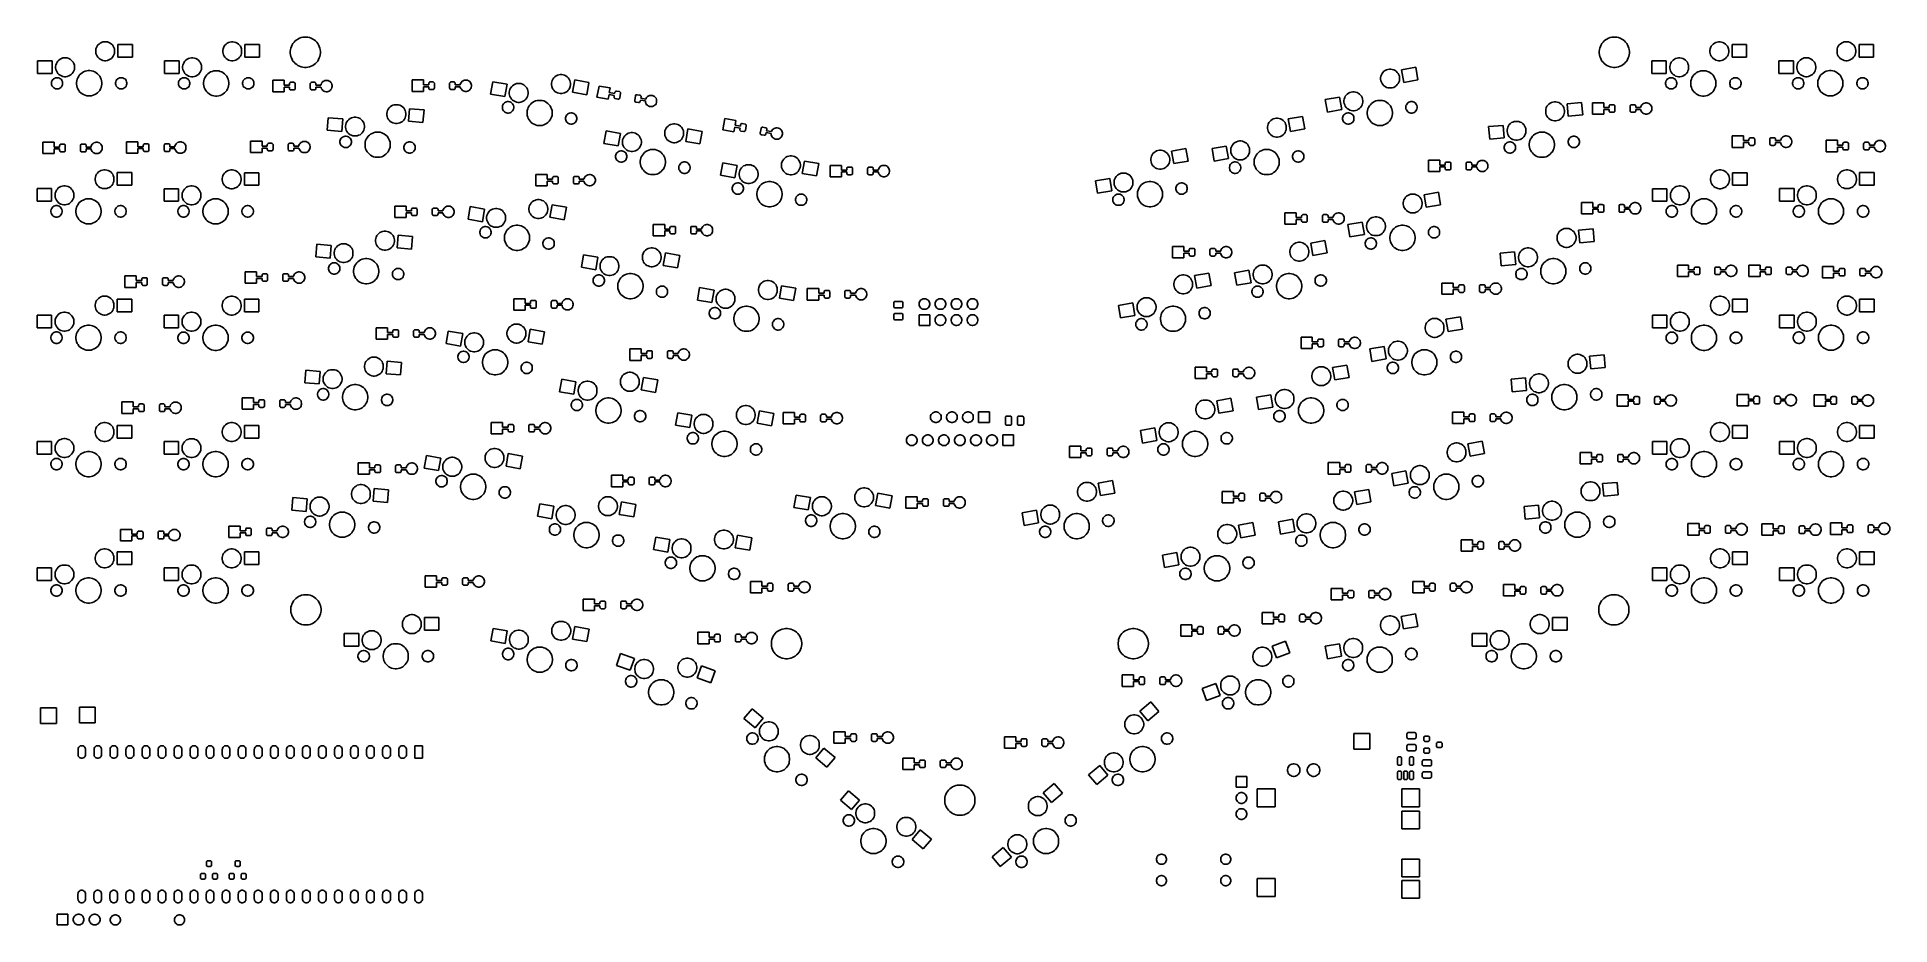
# Model space of a CAD drawing. Extents: x 2.6 to 14.2, y -9.4 to -3.9.
import ezdxf

# ---------------------------------------------------------------- set-up
doc = ezdxf.new("R2010")
doc.units = 0
doc.header["$MEASUREMENT"] = 0
doc.layers.add('BLACK', color=7, linetype='CONTINUOUS')

msp = doc.modelspace()

# ---------------------------------------------------------------- linework, layer by layer
at = {"layer": 'BLACK', "linetype": 'CONTINUOUS'}
for p, q in [((2.983, -3.934), (2.987, -3.926)), ((2.987, -3.926), (2.992, -3.918)), ((2.992, -3.918), (2.999, -3.912)), ((2.999, -3.912), (3.006, -3.906)), ((3.006, -3.906), (3.015, -3.902)), ((3.015, -3.902), (3.023, -3.899)), ((3.023, -3.899), (3.033, -3.898)), ((3.033, -3.898), (3.042, -3.898)), ((3.042, -3.898), (3.051, -3.899)), ((3.051, -3.899), (3.06, -3.902)), ((3.06, -3.902), (3.068, -3.906)), ((3.068, -3.906), (3.076, -3.912)), ((3.076, -3.912), (3.082, -3.918)), ((3.082, -3.918), (3.088, -3.926)), ((3.088, -3.926), (3.092, -3.934)), ((3.116, -3.995), (3.116, -3.916)), ((3.116, -3.916), (3.207, -3.916)), ((3.207, -3.916), (3.207, -3.995)), ((3.775, -3.935), (3.779, -3.926)), ((3.779, -3.926), (3.784, -3.919)), ((3.784, -3.919), (3.791, -3.912)), ((3.791, -3.912), (3.798, -3.907)), ((3.798, -3.907), (3.807, -3.903)), ((3.807, -3.903), (3.815, -3.9)), ((3.815, -3.9), (3.825, -3.898)), ((3.825, -3.898), (3.834, -3.898)), ((3.834, -3.898), (3.843, -3.9)), ((3.843, -3.9), (3.852, -3.903)), ((3.852, -3.903), (3.86, -3.907)), ((3.86, -3.907), (3.868, -3.912)), ((3.868, -3.912), (3.874, -3.919)), ((3.874, -3.919), (3.88, -3.926)), ((3.88, -3.926), (3.884, -3.935)), ((3.908, -3.995), (3.908, -3.916)), ((3.908, -3.916), (3.999, -3.916)), ((3.999, -3.916), (3.999, -3.995)), ((4.194, -3.937), (4.198, -3.927)), ((4.198, -3.927), (4.203, -3.918)), ((4.203, -3.918), (4.208, -3.909)), ((4.208, -3.909), (4.215, -3.9)), ((4.215, -3.9), (4.222, -3.893)), ((4.222, -3.893), (4.231, -3.886)), ((4.231, -3.886), (4.239, -3.881)), ((4.239, -3.881), (4.249, -3.876)), ((4.249, -3.876), (4.259, -3.872)), ((4.259, -3.872), (4.269, -3.87)), ((4.269, -3.87), (4.28, -3.869)), ((4.28, -3.869), (4.29, -3.869)), ((4.29, -3.869), (4.301, -3.87)), ((4.301, -3.87), (4.311, -3.872)), ((4.311, -3.872), (4.321, -3.876)), ((4.321, -3.876), (4.331, -3.881)), ((4.331, -3.881), (4.34, -3.886)), ((4.34, -3.886), (4.348, -3.893)), ((4.348, -3.893), (4.356, -3.9)), ((4.356, -3.9), (4.362, -3.909)), ((4.362, -3.909), (4.368, -3.918)), ((4.368, -3.918), (4.372, -3.927)), ((4.372, -3.927), (4.376, -3.937)), ((12.354, -3.937), (12.358, -3.927)), ((12.358, -3.927), (12.362, -3.918)), ((12.362, -3.918), (12.368, -3.909)), ((12.368, -3.909), (12.375, -3.9)), ((12.375, -3.9), (12.382, -3.893)), ((12.382, -3.893), (12.39, -3.886)), ((12.39, -3.886), (12.399, -3.881)), ((12.399, -3.881), (12.409, -3.876)), ((12.409, -3.876), (12.419, -3.872)), ((12.419, -3.872), (12.429, -3.87)), ((12.429, -3.87), (12.44, -3.869)), ((12.44, -3.869), (12.45, -3.869)), ((12.45, -3.869), (12.461, -3.87)), ((12.461, -3.87), (12.471, -3.872)), ((12.471, -3.872), (12.481, -3.876)), ((12.481, -3.876), (12.491, -3.881)), ((12.491, -3.881), (12.5, -3.886)), ((12.5, -3.886), (12.508, -3.893)), ((12.508, -3.893), (12.515, -3.9)), ((12.515, -3.9), (12.522, -3.909)), ((12.522, -3.909), (12.528, -3.918)), ((12.528, -3.918), (12.532, -3.927)), ((12.532, -3.927), (12.536, -3.937)), ((13.045, -3.935), (13.049, -3.926)), ((13.049, -3.926), (13.055, -3.919)), ((13.055, -3.919), (13.061, -3.912)), ((13.061, -3.912), (13.069, -3.907)), ((13.069, -3.907), (13.077, -3.903)), ((13.077, -3.903), (13.086, -3.9)), ((13.086, -3.9), (13.095, -3.898)), ((13.095, -3.898), (13.104, -3.898)), ((13.104, -3.898), (13.113, -3.9)), ((13.113, -3.9), (13.122, -3.903)), ((13.122, -3.903), (13.13, -3.907)), ((13.13, -3.907), (13.138, -3.912)), ((13.138, -3.912), (13.144, -3.919)), ((13.144, -3.919), (13.15, -3.926)), ((13.15, -3.926), (13.154, -3.935)), ((13.179, -3.995), (13.179, -3.916)), ((13.179, -3.916), (13.269, -3.916)), ((13.269, -3.916), (13.269, -3.995)), ((13.837, -3.934), (13.841, -3.926)), ((13.841, -3.926), (13.847, -3.918)), ((13.847, -3.918), (13.853, -3.912)), ((13.853, -3.912), (13.861, -3.906)), ((13.861, -3.906), (13.869, -3.902)), ((13.869, -3.902), (13.878, -3.899)), ((13.878, -3.899), (13.887, -3.898)), ((13.887, -3.898), (13.896, -3.898)), ((13.896, -3.898), (13.905, -3.899)), ((13.905, -3.899), (13.914, -3.902)), ((13.914, -3.902), (13.922, -3.906)), ((13.922, -3.906), (13.93, -3.912)), ((13.93, -3.912), (13.936, -3.918)), ((13.936, -3.918), (13.942, -3.926)), ((13.942, -3.926), (13.946, -3.934)), ((13.971, -3.995), (13.971, -3.916)), ((13.971, -3.916), (14.061, -3.916)), ((14.061, -3.916), (14.061, -3.995)), ((2.616, -4.095), (2.616, -4.016)), ((2.616, -4.016), (2.707, -4.016)), ((2.707, -4.016), (2.707, -4.095)), ((2.73, -4.043), (2.733, -4.034)), ((2.733, -4.034), (2.737, -4.026)), ((2.737, -4.026), (2.742, -4.018)), ((2.742, -4.018), (2.749, -4.012)), ((2.749, -4.012), (2.756, -4.006)), ((2.756, -4.006), (2.765, -4.002)), ((2.765, -4.002), (2.773, -3.999)), ((2.773, -3.999), (2.783, -3.998)), ((2.783, -3.998), (2.792, -3.998)), ((2.792, -3.998), (2.801, -3.999)), ((2.801, -3.999), (2.81, -4.002)), ((2.81, -4.002), (2.818, -4.006)), ((2.818, -4.006), (2.826, -4.012)), ((2.826, -4.012), (2.832, -4.018)), ((2.832, -4.018), (2.838, -4.026)), ((2.838, -4.026), (2.842, -4.034)), ((2.842, -4.034), (2.845, -4.043)), ((2.978, -3.952), (2.98, -3.943)), ((2.978, -3.961), (2.978, -3.952)), ((2.98, -3.971), (2.978, -3.961)), ((2.98, -3.943), (2.983, -3.934)), ((2.983, -3.979), (2.98, -3.971)), ((2.987, -3.988), (2.983, -3.979)), ((2.992, -3.995), (2.987, -3.988)), ((2.999, -4.002), (2.992, -3.995)), ((3.006, -4.007), (2.999, -4.002)), ((3.015, -4.011), (3.006, -4.007)), ((3.023, -4.014), (3.015, -4.011)), ((3.033, -4.016), (3.023, -4.014)), ((3.042, -4.016), (3.033, -4.016)), ((3.051, -4.014), (3.042, -4.016)), ((3.06, -4.011), (3.051, -4.014)), ((3.068, -4.007), (3.06, -4.011)), ((3.076, -4.002), (3.068, -4.007)), ((3.082, -3.995), (3.076, -4.002)), ((3.088, -3.988), (3.082, -3.995)), ((3.092, -3.979), (3.088, -3.988)), ((3.092, -3.934), (3.095, -3.943)), ((3.095, -3.971), (3.092, -3.979)), ((3.095, -3.943), (3.096, -3.952)), ((3.096, -3.961), (3.095, -3.971)), ((3.096, -3.952), (3.096, -3.961)), ((3.207, -3.995), (3.116, -3.995)), ((3.408, -4.095), (3.408, -4.016)), ((3.408, -4.016), (3.499, -4.016)), ((3.499, -4.016), (3.499, -4.095)), ((3.522, -4.043), (3.525, -4.035)), ((3.525, -4.035), (3.529, -4.026)), ((3.529, -4.026), (3.534, -4.019)), ((3.534, -4.019), (3.541, -4.012)), ((3.541, -4.012), (3.548, -4.007)), ((3.548, -4.007), (3.557, -4.003)), ((3.557, -4.003), (3.565, -4)), ((3.565, -4), (3.575, -3.998)), ((3.575, -3.998), (3.584, -3.998)), ((3.584, -3.998), (3.593, -4)), ((3.593, -4), (3.602, -4.003)), ((3.602, -4.003), (3.61, -4.007)), ((3.61, -4.007), (3.618, -4.012)), ((3.618, -4.012), (3.624, -4.019)), ((3.624, -4.019), (3.63, -4.026)), ((3.63, -4.026), (3.634, -4.035)), ((3.634, -4.035), (3.637, -4.043)), ((3.77, -3.952), (3.772, -3.943)), ((3.77, -3.962), (3.77, -3.952)), ((3.772, -3.971), (3.77, -3.962)), ((3.772, -3.943), (3.775, -3.935)), ((3.775, -3.98), (3.772, -3.971)), ((3.779, -3.988), (3.775, -3.98)), ((3.784, -3.995), (3.779, -3.988)), ((3.791, -4.002), (3.784, -3.995)), ((3.798, -4.007), (3.791, -4.002)), ((3.807, -4.012), (3.798, -4.007)), ((3.815, -4.015), (3.807, -4.012)), ((3.825, -4.016), (3.815, -4.015)), ((3.834, -4.016), (3.825, -4.016)), ((3.843, -4.015), (3.834, -4.016)), ((3.852, -4.012), (3.843, -4.015)), ((3.86, -4.007), (3.852, -4.012)), ((3.868, -4.002), (3.86, -4.007)), ((3.874, -3.995), (3.868, -4.002)), ((3.88, -3.988), (3.874, -3.995)), ((3.884, -3.98), (3.88, -3.988)), ((3.884, -3.935), (3.887, -3.943)), ((3.887, -3.971), (3.884, -3.98)), ((3.887, -3.943), (3.888, -3.952)), ((3.888, -3.962), (3.887, -3.971)), ((3.888, -3.952), (3.888, -3.962)), ((3.999, -3.995), (3.908, -3.995)), ((4.191, -3.958), (4.192, -3.947)), ((4.191, -3.969), (4.191, -3.958)), ((4.192, -3.979), (4.191, -3.969)), ((4.192, -3.947), (4.194, -3.937)), ((4.194, -3.989), (4.192, -3.979)), ((4.198, -3.999), (4.194, -3.989)), ((4.203, -4.009), (4.198, -3.999)), ((4.208, -4.018), (4.203, -4.009)), ((4.215, -4.026), (4.208, -4.018)), ((4.222, -4.034), (4.215, -4.026)), ((4.231, -4.04), (4.222, -4.034)), ((4.239, -4.046), (4.231, -4.04)), ((4.34, -4.04), (4.331, -4.046)), ((4.348, -4.034), (4.34, -4.04)), ((4.356, -4.026), (4.348, -4.034)), ((4.362, -4.018), (4.356, -4.026)), ((4.368, -4.009), (4.362, -4.018)), ((4.372, -3.999), (4.368, -4.009)), ((4.376, -3.989), (4.372, -3.999)), ((4.376, -3.937), (4.378, -3.947)), ((4.378, -3.979), (4.376, -3.989)), ((4.378, -3.947), (4.38, -3.958)), ((4.38, -3.969), (4.378, -3.979)), ((4.38, -3.958), (4.38, -3.969)), ((12.351, -3.958), (12.352, -3.947)), ((12.351, -3.969), (12.351, -3.958)), ((12.352, -3.979), (12.351, -3.969)), ((12.352, -3.947), (12.354, -3.937)), ((12.354, -3.989), (12.352, -3.979)), ((12.358, -3.999), (12.354, -3.989)), ((12.362, -4.009), (12.358, -3.999)), ((12.368, -4.018), (12.362, -4.009)), ((12.375, -4.026), (12.368, -4.018)), ((12.382, -4.034), (12.375, -4.026)), ((12.39, -4.04), (12.382, -4.034)), ((12.399, -4.046), (12.39, -4.04)), ((12.5, -4.04), (12.491, -4.046)), ((12.508, -4.034), (12.5, -4.04)), ((12.515, -4.026), (12.508, -4.034)), ((12.522, -4.018), (12.515, -4.026)), ((12.528, -4.009), (12.522, -4.018)), ((12.532, -3.999), (12.528, -4.009)), ((12.536, -3.989), (12.532, -3.999)), ((12.536, -3.937), (12.538, -3.947)), ((12.538, -3.979), (12.536, -3.989)), ((12.538, -3.947), (12.539, -3.958)), ((12.539, -3.969), (12.538, -3.979)), ((12.539, -3.958), (12.539, -3.969)), ((12.679, -4.095), (12.679, -4.016)), ((12.679, -4.016), (12.769, -4.016)), ((12.769, -4.016), (12.769, -4.095)), ((12.792, -4.043), (12.795, -4.035)), ((12.795, -4.035), (12.799, -4.026)), ((12.799, -4.026), (12.805, -4.019)), ((12.805, -4.019), (12.811, -4.012)), ((12.811, -4.012), (12.819, -4.007)), ((12.819, -4.007), (12.827, -4.003)), ((12.827, -4.003), (12.836, -4)), ((12.836, -4), (12.845, -3.998)), ((12.845, -3.998), (12.854, -3.998)), ((12.854, -3.998), (12.863, -4)), ((12.863, -4), (12.872, -4.003)), ((12.872, -4.003), (12.88, -4.007)), ((12.88, -4.007), (12.888, -4.012)), ((12.888, -4.012), (12.894, -4.019)), ((12.894, -4.019), (12.9, -4.026)), ((12.9, -4.026), (12.904, -4.035)), ((12.904, -4.035), (12.907, -4.043)), ((13.041, -3.952), (13.042, -3.943)), ((13.041, -3.962), (13.041, -3.952)), ((13.042, -3.971), (13.041, -3.962)), ((13.042, -3.943), (13.045, -3.935)), ((13.045, -3.98), (13.042, -3.971)), ((13.049, -3.988), (13.045, -3.98)), ((13.055, -3.995), (13.049, -3.988)), ((13.061, -4.002), (13.055, -3.995)), ((13.069, -4.007), (13.061, -4.002)), ((13.077, -4.012), (13.069, -4.007)), ((13.086, -4.015), (13.077, -4.012)), ((13.095, -4.016), (13.086, -4.015)), ((13.104, -4.016), (13.095, -4.016)), ((13.113, -4.015), (13.104, -4.016)), ((13.122, -4.012), (13.113, -4.015)), ((13.13, -4.007), (13.122, -4.012)), ((13.138, -4.002), (13.13, -4.007)), ((13.144, -3.995), (13.138, -4.002)), ((13.15, -3.988), (13.144, -3.995)), ((13.154, -3.98), (13.15, -3.988)), ((13.154, -3.935), (13.157, -3.943)), ((13.157, -3.971), (13.154, -3.98)), ((13.157, -3.943), (13.158, -3.952)), ((13.158, -3.962), (13.157, -3.971)), ((13.158, -3.952), (13.158, -3.962)), ((13.269, -3.995), (13.179, -3.995)), ((13.471, -4.095), (13.471, -4.016)), ((13.471, -4.016), (13.561, -4.016)), ((13.561, -4.016), (13.561, -4.095)), ((13.584, -4.043), (13.587, -4.034)), ((13.587, -4.034), (13.591, -4.026)), ((13.591, -4.026), (13.597, -4.018)), ((13.597, -4.018), (13.603, -4.012)), ((13.603, -4.012), (13.611, -4.006)), ((13.611, -4.006), (13.619, -4.002)), ((13.619, -4.002), (13.628, -3.999)), ((13.628, -3.999), (13.637, -3.998)), ((13.637, -3.998), (13.646, -3.998)), ((13.646, -3.998), (13.655, -3.999)), ((13.655, -3.999), (13.664, -4.002)), ((13.664, -4.002), (13.672, -4.006)), ((13.672, -4.006), (13.68, -4.012)), ((13.68, -4.012), (13.686, -4.018)), ((13.686, -4.018), (13.692, -4.026)), ((13.692, -4.026), (13.696, -4.034)), ((13.696, -4.034), (13.699, -4.043)), ((13.833, -3.952), (13.834, -3.943)), ((13.833, -3.961), (13.833, -3.952)), ((13.834, -3.971), (13.833, -3.961)), ((13.834, -3.943), (13.837, -3.934)), ((13.837, -3.979), (13.834, -3.971)), ((13.841, -3.988), (13.837, -3.979)), ((13.847, -3.995), (13.841, -3.988)), ((13.853, -4.002), (13.847, -3.995)), ((13.861, -4.007), (13.853, -4.002)), ((13.869, -4.011), (13.861, -4.007)), ((13.878, -4.014), (13.869, -4.011)), ((13.887, -4.016), (13.878, -4.014)), ((13.896, -4.016), (13.887, -4.016)), ((13.905, -4.014), (13.896, -4.016)), ((13.914, -4.011), (13.905, -4.014)), ((13.922, -4.007), (13.914, -4.011)), ((13.93, -4.002), (13.922, -4.007)), ((13.936, -3.995), (13.93, -4.002)), ((13.942, -3.988), (13.936, -3.995)), ((13.946, -3.979), (13.942, -3.988)), ((13.946, -3.934), (13.949, -3.943)), ((13.949, -3.971), (13.946, -3.979)), ((13.949, -3.943), (13.95, -3.952)), ((13.95, -3.961), (13.949, -3.971)), ((13.95, -3.952), (13.95, -3.961)), ((14.061, -3.995), (13.971, -3.995)), ((2.707, -4.095), (2.616, -4.095)), ((2.702, -4.153), (2.703, -4.147)), ((2.702, -4.16), (2.702, -4.153)), ((2.703, -4.147), (2.706, -4.14)), ((2.706, -4.14), (2.71, -4.134)), ((2.71, -4.134), (2.715, -4.129)), ((2.715, -4.129), (2.721, -4.126)), ((2.721, -4.126), (2.727, -4.123)), ((2.727, -4.123), (2.734, -4.122)), ((2.728, -4.052), (2.73, -4.043)), ((2.728, -4.061), (2.728, -4.052)), ((2.73, -4.071), (2.728, -4.061)), ((2.733, -4.079), (2.73, -4.071)), ((2.737, -4.088), (2.733, -4.079)), ((2.734, -4.122), (2.741, -4.122)), ((2.742, -4.095), (2.737, -4.088)), ((2.741, -4.122), (2.748, -4.123)), ((2.749, -4.102), (2.742, -4.095)), ((2.748, -4.123), (2.754, -4.126)), ((2.756, -4.107), (2.749, -4.102)), ((2.754, -4.126), (2.76, -4.129)), ((2.765, -4.111), (2.756, -4.107)), ((2.76, -4.129), (2.765, -4.134)), ((2.773, -4.114), (2.765, -4.111)), ((2.765, -4.134), (2.768, -4.14)), ((2.768, -4.14), (2.771, -4.147)), ((2.771, -4.147), (2.772, -4.153)), ((2.772, -4.153), (2.772, -4.16)), ((2.783, -4.116), (2.773, -4.114)), ((2.792, -4.116), (2.783, -4.116)), ((2.801, -4.114), (2.792, -4.116)), ((2.81, -4.111), (2.801, -4.114)), ((2.818, -4.107), (2.81, -4.111)), ((2.826, -4.102), (2.818, -4.107)), ((2.832, -4.095), (2.826, -4.102)), ((2.838, -4.088), (2.832, -4.095)), ((2.842, -4.079), (2.838, -4.088)), ((2.845, -4.071), (2.842, -4.079)), ((2.845, -4.043), (2.846, -4.052)), ((2.846, -4.061), (2.845, -4.071)), ((2.846, -4.052), (2.846, -4.061)), ((2.859, -4.152), (2.86, -4.141)), ((2.859, -4.162), (2.859, -4.152)), ((2.86, -4.141), (2.863, -4.131)), ((2.863, -4.131), (2.867, -4.122)), ((2.867, -4.122), (2.872, -4.113)), ((2.872, -4.113), (2.878, -4.105)), ((2.878, -4.105), (2.885, -4.098)), ((2.885, -4.098), (2.893, -4.091)), ((2.893, -4.091), (2.902, -4.086)), ((2.902, -4.086), (2.912, -4.082)), ((2.912, -4.082), (2.922, -4.08)), ((2.922, -4.08), (2.932, -4.078)), ((2.932, -4.078), (2.942, -4.078)), ((2.942, -4.078), (2.953, -4.08)), ((2.953, -4.08), (2.963, -4.082)), ((2.963, -4.082), (2.972, -4.086)), ((2.972, -4.086), (2.981, -4.091)), ((2.981, -4.091), (2.989, -4.098)), ((2.989, -4.098), (2.996, -4.105)), ((2.996, -4.105), (3.003, -4.113)), ((3.003, -4.113), (3.008, -4.122)), ((3.008, -4.122), (3.012, -4.131)), ((3.012, -4.131), (3.014, -4.141)), ((3.014, -4.141), (3.016, -4.152)), ((3.016, -4.152), (3.016, -4.162)), ((3.102, -4.153), (3.103, -4.147)), ((3.102, -4.16), (3.102, -4.153)), ((3.103, -4.147), (3.106, -4.14)), ((3.106, -4.14), (3.11, -4.134)), ((3.11, -4.134), (3.115, -4.129)), ((3.115, -4.129), (3.121, -4.126)), ((3.121, -4.126), (3.127, -4.123)), ((3.127, -4.123), (3.134, -4.122)), ((3.134, -4.122), (3.141, -4.122)), ((3.141, -4.122), (3.148, -4.123)), ((3.148, -4.123), (3.154, -4.126)), ((3.154, -4.126), (3.16, -4.129)), ((3.16, -4.129), (3.165, -4.134)), ((3.165, -4.134), (3.168, -4.14)), ((3.168, -4.14), (3.171, -4.147)), ((3.171, -4.147), (3.172, -4.153)), ((3.172, -4.153), (3.172, -4.16)), ((3.499, -4.095), (3.408, -4.095)), ((3.494, -4.154), (3.495, -4.147)), ((3.494, -4.161), (3.494, -4.154)), ((3.495, -4.147), (3.498, -4.14)), ((3.498, -4.14), (3.502, -4.135)), ((3.502, -4.135), (3.507, -4.13)), ((3.507, -4.13), (3.513, -4.126)), ((3.513, -4.126), (3.519, -4.123)), ((3.519, -4.123), (3.526, -4.122)), ((3.52, -4.052), (3.522, -4.043)), ((3.52, -4.062), (3.52, -4.052)), ((3.522, -4.071), (3.52, -4.062)), ((3.525, -4.08), (3.522, -4.071)), ((3.529, -4.088), (3.525, -4.08)), ((3.526, -4.122), (3.533, -4.122)), ((3.534, -4.095), (3.529, -4.088)), ((3.533, -4.122), (3.54, -4.123)), ((3.541, -4.102), (3.534, -4.095)), ((3.54, -4.123), (3.546, -4.126)), ((3.548, -4.107), (3.541, -4.102)), ((3.546, -4.126), (3.552, -4.13)), ((3.557, -4.112), (3.548, -4.107)), ((3.552, -4.13), (3.557, -4.135)), ((3.565, -4.115), (3.557, -4.112)), ((3.557, -4.135), (3.56, -4.14)), ((3.56, -4.14), (3.563, -4.147)), ((3.563, -4.147), (3.564, -4.154)), ((3.564, -4.154), (3.564, -4.161)), ((3.575, -4.116), (3.565, -4.115)), ((3.584, -4.116), (3.575, -4.116)), ((3.593, -4.115), (3.584, -4.116)), ((3.602, -4.112), (3.593, -4.115)), ((3.61, -4.107), (3.602, -4.112)), ((3.618, -4.102), (3.61, -4.107)), ((3.624, -4.095), (3.618, -4.102)), ((3.63, -4.088), (3.624, -4.095)), ((3.634, -4.08), (3.63, -4.088)), ((3.637, -4.071), (3.634, -4.08)), ((3.637, -4.043), (3.638, -4.052)), ((3.638, -4.062), (3.637, -4.071)), ((3.638, -4.052), (3.638, -4.062)), ((3.651, -4.152), (3.652, -4.142)), ((3.651, -4.162), (3.651, -4.152)), ((3.652, -4.142), (3.655, -4.132)), ((3.655, -4.132), (3.659, -4.122)), ((3.659, -4.122), (3.664, -4.113)), ((3.664, -4.113), (3.67, -4.105)), ((3.67, -4.105), (3.677, -4.098)), ((3.677, -4.098), (3.685, -4.092)), ((3.685, -4.092), (3.694, -4.086)), ((3.694, -4.086), (3.704, -4.083)), ((3.704, -4.083), (3.714, -4.08)), ((3.714, -4.08), (3.724, -4.079)), ((3.724, -4.079), (3.734, -4.079)), ((3.734, -4.079), (3.745, -4.08)), ((3.745, -4.08), (3.755, -4.083)), ((3.755, -4.083), (3.764, -4.086)), ((3.764, -4.086), (3.773, -4.092)), ((3.773, -4.092), (3.781, -4.098)), ((3.781, -4.098), (3.788, -4.105)), ((3.788, -4.105), (3.795, -4.113)), ((3.795, -4.113), (3.8, -4.122)), ((3.8, -4.122), (3.804, -4.132)), ((3.804, -4.132), (3.806, -4.142)), ((3.806, -4.142), (3.808, -4.152)), ((3.808, -4.152), (3.808, -4.162)), ((3.894, -4.154), (3.895, -4.147)), ((3.894, -4.161), (3.894, -4.154)), ((3.895, -4.147), (3.898, -4.14)), ((3.898, -4.14), (3.902, -4.135)), ((3.902, -4.135), (3.907, -4.13)), ((3.907, -4.13), (3.913, -4.126)), ((3.913, -4.126), (3.919, -4.123)), ((3.919, -4.123), (3.926, -4.122)), ((3.926, -4.122), (3.933, -4.122)), ((3.933, -4.122), (3.94, -4.123)), ((3.94, -4.123), (3.946, -4.126)), ((3.946, -4.126), (3.952, -4.13)), ((3.952, -4.13), (3.957, -4.135)), ((3.957, -4.135), (3.96, -4.14)), ((3.96, -4.14), (3.963, -4.147)), ((3.963, -4.147), (3.964, -4.154)), ((3.964, -4.154), (3.964, -4.161)), ((4.082, -4.209), (4.082, -4.138)), ((4.082, -4.138), (4.153, -4.138)), ((4.153, -4.138), (4.153, -4.168)), ((4.186, -4.159), (4.187, -4.156)), ((4.187, -4.156), (4.189, -4.153)), ((4.189, -4.153), (4.191, -4.151)), ((4.191, -4.151), (4.195, -4.15)), ((4.195, -4.15), (4.213, -4.15)), ((4.213, -4.15), (4.216, -4.151)), ((4.216, -4.151), (4.219, -4.153)), ((4.219, -4.153), (4.221, -4.156)), ((4.221, -4.156), (4.221, -4.159)), ((4.249, -4.051), (4.239, -4.046)), ((4.259, -4.054), (4.249, -4.051)), ((4.269, -4.056), (4.259, -4.054)), ((4.28, -4.058), (4.269, -4.056)), ((4.29, -4.058), (4.28, -4.058)), ((4.301, -4.056), (4.29, -4.058)), ((4.311, -4.054), (4.301, -4.056)), ((4.321, -4.051), (4.311, -4.054)), ((4.316, -4.159), (4.317, -4.156)), ((4.317, -4.156), (4.319, -4.153)), ((4.319, -4.153), (4.321, -4.151)), ((4.331, -4.046), (4.321, -4.051)), ((4.321, -4.151), (4.325, -4.15)), ((4.325, -4.15), (4.342, -4.15)), ((4.342, -4.15), (4.346, -4.151)), ((4.346, -4.151), (4.349, -4.153)), ((4.349, -4.153), (4.351, -4.156)), ((4.351, -4.156), (4.351, -4.159)), ((4.383, -4.164), (4.386, -4.157)), ((4.386, -4.157), (4.39, -4.151)), ((4.39, -4.151), (4.395, -4.146)), ((4.395, -4.146), (4.4, -4.143)), ((4.4, -4.143), (4.407, -4.14)), ((4.407, -4.14), (4.414, -4.139)), ((4.414, -4.139), (4.421, -4.139)), ((4.421, -4.139), (4.427, -4.14)), ((4.427, -4.14), (4.434, -4.143)), ((4.434, -4.143), (4.44, -4.146)), ((4.44, -4.146), (4.444, -4.151)), ((4.444, -4.151), (4.448, -4.157)), ((4.448, -4.157), (4.451, -4.164)), ((4.95, -4.207), (4.95, -4.136)), ((4.95, -4.136), (5.021, -4.136)), ((5.021, -4.136), (5.021, -4.166)), ((5.054, -4.157), (5.055, -4.154)), ((5.054, -4.166), (5.054, -4.157)), ((5.055, -4.154), (5.057, -4.151)), ((5.057, -4.151), (5.06, -4.149)), ((5.06, -4.149), (5.063, -4.148)), ((5.063, -4.148), (5.081, -4.148)), ((5.081, -4.148), (5.084, -4.149)), ((5.084, -4.149), (5.087, -4.151)), ((5.087, -4.151), (5.089, -4.154)), ((5.089, -4.154), (5.09, -4.157)), ((5.09, -4.157), (5.09, -4.187)), ((5.184, -4.157), (5.185, -4.154)), ((5.184, -4.187), (5.184, -4.157)), ((5.185, -4.154), (5.187, -4.151)), ((5.187, -4.151), (5.189, -4.149)), ((5.189, -4.149), (5.193, -4.148)), ((5.193, -4.148), (5.211, -4.148)), ((5.211, -4.148), (5.214, -4.149)), ((5.214, -4.149), (5.217, -4.151)), ((5.217, -4.151), (5.219, -4.154)), ((5.219, -4.154), (5.219, -4.157)), ((5.219, -4.157), (5.219, -4.166)), ((5.251, -4.162), (5.254, -4.155)), ((5.254, -4.155), (5.258, -4.149)), ((5.258, -4.149), (5.263, -4.144)), ((5.263, -4.144), (5.268, -4.141)), ((5.268, -4.141), (5.275, -4.138)), ((5.275, -4.138), (5.282, -4.137)), ((5.282, -4.137), (5.289, -4.137)), ((5.289, -4.137), (5.295, -4.138)), ((5.295, -4.138), (5.302, -4.141)), ((5.302, -4.141), (5.308, -4.144)), ((5.308, -4.144), (5.313, -4.149)), ((5.313, -4.149), (5.316, -4.155)), ((5.316, -4.155), (5.319, -4.162)), ((5.44, -4.224), (5.454, -4.147)), ((5.454, -4.147), (5.543, -4.163)), ((5.601, -4.159), (5.61, -4.158)), ((5.61, -4.158), (5.62, -4.158)), ((5.62, -4.158), (5.629, -4.159)), ((5.82, -4.157), (5.821, -4.148)), ((5.82, -4.166), (5.82, -4.157)), ((5.821, -4.148), (5.824, -4.139)), ((5.824, -4.139), (5.828, -4.131)), ((5.828, -4.131), (5.834, -4.123)), ((5.834, -4.123), (5.84, -4.117)), ((5.84, -4.117), (5.848, -4.111)), ((5.848, -4.111), (5.856, -4.107)), ((5.856, -4.107), (5.865, -4.104)), ((5.865, -4.104), (5.874, -4.103)), ((5.874, -4.103), (5.883, -4.103)), ((5.883, -4.103), (5.892, -4.104)), ((5.892, -4.104), (5.901, -4.107)), ((5.901, -4.107), (5.909, -4.111)), ((5.909, -4.111), (5.917, -4.117)), ((5.917, -4.117), (5.924, -4.123)), ((5.924, -4.123), (5.929, -4.131)), ((5.929, -4.131), (5.933, -4.139)), ((5.933, -4.139), (5.936, -4.148)), ((5.936, -4.148), (5.937, -4.157)), ((5.937, -4.157), (5.937, -4.166)), ((5.95, -4.213), (5.964, -4.135)), ((5.964, -4.135), (6.053, -4.151)), ((6.053, -4.151), (6.039, -4.229)), ((10.988, -4.122), (10.99, -4.113)), ((10.988, -4.132), (10.988, -4.122)), ((10.99, -4.141), (10.988, -4.132)), ((10.99, -4.113), (10.993, -4.104)), ((10.993, -4.15), (10.99, -4.141)), ((10.993, -4.104), (10.997, -4.096)), ((10.997, -4.158), (10.993, -4.15)), ((10.997, -4.096), (11.002, -4.089)), ((11.002, -4.165), (10.997, -4.158)), ((11.002, -4.089), (11.009, -4.082)), ((11.009, -4.082), (11.016, -4.077)), ((11.016, -4.077), (11.025, -4.073)), ((11.025, -4.073), (11.033, -4.07)), ((11.033, -4.07), (11.043, -4.068)), ((11.043, -4.068), (11.052, -4.068)), ((11.052, -4.068), (11.061, -4.07)), ((11.061, -4.07), (11.07, -4.073)), ((11.07, -4.073), (11.078, -4.077)), ((11.078, -4.077), (11.085, -4.082)), ((11.085, -4.082), (11.092, -4.089)), ((11.092, -4.089), (11.097, -4.096)), ((11.097, -4.158), (11.092, -4.165)), ((11.097, -4.096), (11.102, -4.104)), ((11.102, -4.15), (11.097, -4.158)), ((11.102, -4.104), (11.105, -4.113)), ((11.105, -4.141), (11.102, -4.15)), ((11.105, -4.113), (11.106, -4.122)), ((11.106, -4.132), (11.105, -4.141)), ((11.106, -4.122), (11.106, -4.132)), ((11.118, -4.073), (11.207, -4.057)), ((11.132, -4.151), (11.118, -4.073)), ((11.221, -4.135), (11.132, -4.151)), ((11.207, -4.057), (11.221, -4.135)), ((12.409, -4.051), (12.399, -4.046)), ((12.419, -4.054), (12.409, -4.051)), ((12.429, -4.056), (12.419, -4.054)), ((12.44, -4.058), (12.429, -4.056)), ((12.45, -4.058), (12.44, -4.058)), ((12.461, -4.056), (12.45, -4.058)), ((12.471, -4.054), (12.461, -4.056)), ((12.481, -4.051), (12.471, -4.054)), ((12.491, -4.046), (12.481, -4.051)), ((12.769, -4.095), (12.679, -4.095)), ((12.764, -4.154), (12.766, -4.147)), ((12.764, -4.161), (12.764, -4.154)), ((12.766, -4.147), (12.768, -4.14)), ((12.768, -4.14), (12.772, -4.135)), ((12.772, -4.135), (12.777, -4.13)), ((12.777, -4.13), (12.783, -4.126)), ((12.783, -4.126), (12.789, -4.123)), ((12.789, -4.123), (12.796, -4.122)), ((12.791, -4.052), (12.792, -4.043)), ((12.791, -4.062), (12.791, -4.052)), ((12.792, -4.071), (12.791, -4.062)), ((12.795, -4.08), (12.792, -4.071)), ((12.799, -4.088), (12.795, -4.08)), ((12.796, -4.122), (12.803, -4.122)), ((12.805, -4.095), (12.799, -4.088)), ((12.803, -4.122), (12.81, -4.123)), ((12.811, -4.102), (12.805, -4.095)), ((12.81, -4.123), (12.816, -4.126)), ((12.819, -4.107), (12.811, -4.102)), ((12.816, -4.126), (12.822, -4.13)), ((12.827, -4.112), (12.819, -4.107)), ((12.822, -4.13), (12.827, -4.135)), ((12.836, -4.115), (12.827, -4.112)), ((12.827, -4.135), (12.831, -4.14)), ((12.831, -4.14), (12.833, -4.147)), ((12.833, -4.147), (12.835, -4.154)), ((12.835, -4.154), (12.835, -4.161)), ((12.845, -4.116), (12.836, -4.115)), ((12.854, -4.116), (12.845, -4.116)), ((12.863, -4.115), (12.854, -4.116)), ((12.872, -4.112), (12.863, -4.115)), ((12.88, -4.107), (12.872, -4.112)), ((12.888, -4.102), (12.88, -4.107)), ((12.894, -4.095), (12.888, -4.102)), ((12.9, -4.088), (12.894, -4.095)), ((12.904, -4.08), (12.9, -4.088)), ((12.907, -4.071), (12.904, -4.08)), ((12.907, -4.043), (12.908, -4.052)), ((12.908, -4.062), (12.907, -4.071)), ((12.908, -4.052), (12.908, -4.062)), ((12.921, -4.152), (12.922, -4.142)), ((12.921, -4.162), (12.921, -4.152)), ((12.922, -4.142), (12.925, -4.132)), ((12.925, -4.132), (12.929, -4.122)), ((12.929, -4.122), (12.934, -4.113)), ((12.934, -4.113), (12.94, -4.105)), ((12.94, -4.105), (12.948, -4.098)), ((12.948, -4.098), (12.956, -4.092)), ((12.956, -4.092), (12.965, -4.086)), ((12.965, -4.086), (12.974, -4.083)), ((12.974, -4.083), (12.984, -4.08)), ((12.984, -4.08), (12.994, -4.079)), ((12.994, -4.079), (13.005, -4.079)), ((13.005, -4.079), (13.015, -4.08)), ((13.015, -4.08), (13.025, -4.083)), ((13.025, -4.083), (13.034, -4.086)), ((13.034, -4.086), (13.043, -4.092)), ((13.043, -4.092), (13.052, -4.098)), ((13.052, -4.098), (13.059, -4.105)), ((13.059, -4.105), (13.065, -4.113)), ((13.065, -4.113), (13.07, -4.122)), ((13.07, -4.122), (13.074, -4.132)), ((13.074, -4.132), (13.077, -4.142)), ((13.077, -4.142), (13.078, -4.152)), ((13.078, -4.152), (13.078, -4.162)), ((13.164, -4.154), (13.166, -4.147)), ((13.164, -4.161), (13.164, -4.154)), ((13.166, -4.147), (13.168, -4.14)), ((13.168, -4.14), (13.172, -4.135)), ((13.172, -4.135), (13.177, -4.13)), ((13.177, -4.13), (13.183, -4.126)), ((13.183, -4.126), (13.189, -4.123)), ((13.189, -4.123), (13.196, -4.122)), ((13.196, -4.122), (13.203, -4.122)), ((13.203, -4.122), (13.21, -4.123)), ((13.21, -4.123), (13.216, -4.126)), ((13.216, -4.126), (13.222, -4.13)), ((13.222, -4.13), (13.227, -4.135)), ((13.227, -4.135), (13.231, -4.14)), ((13.231, -4.14), (13.233, -4.147)), ((13.233, -4.147), (13.235, -4.154)), ((13.235, -4.154), (13.235, -4.161)), ((13.561, -4.095), (13.471, -4.095)), ((13.556, -4.153), (13.558, -4.147)), ((13.556, -4.16), (13.556, -4.153)), ((13.558, -4.147), (13.56, -4.14)), ((13.56, -4.14), (13.564, -4.134)), ((13.564, -4.134), (13.569, -4.129)), ((13.569, -4.129), (13.575, -4.126)), ((13.575, -4.126), (13.581, -4.123)), ((13.581, -4.123), (13.588, -4.122)), ((13.583, -4.052), (13.584, -4.043)), ((13.583, -4.061), (13.583, -4.052)), ((13.584, -4.071), (13.583, -4.061)), ((13.587, -4.079), (13.584, -4.071)), ((13.591, -4.088), (13.587, -4.079)), ((13.588, -4.122), (13.595, -4.122)), ((13.597, -4.095), (13.591, -4.088)), ((13.595, -4.122), (13.602, -4.123)), ((13.603, -4.102), (13.597, -4.095)), ((13.602, -4.123), (13.608, -4.126)), ((13.611, -4.107), (13.603, -4.102)), ((13.608, -4.126), (13.614, -4.129)), ((13.619, -4.111), (13.611, -4.107)), ((13.614, -4.129), (13.619, -4.134)), ((13.628, -4.114), (13.619, -4.111)), ((13.619, -4.134), (13.623, -4.14)), ((13.623, -4.14), (13.625, -4.147)), ((13.625, -4.147), (13.627, -4.153)), ((13.627, -4.153), (13.627, -4.16)), ((13.637, -4.116), (13.628, -4.114)), ((13.646, -4.116), (13.637, -4.116)), ((13.655, -4.114), (13.646, -4.116)), ((13.664, -4.111), (13.655, -4.114)), ((13.672, -4.107), (13.664, -4.111)), ((13.68, -4.102), (13.672, -4.107)), ((13.686, -4.095), (13.68, -4.102)), ((13.692, -4.088), (13.686, -4.095)), ((13.696, -4.079), (13.692, -4.088)), ((13.699, -4.071), (13.696, -4.079)), ((13.699, -4.043), (13.7, -4.052)), ((13.7, -4.061), (13.699, -4.071)), ((13.7, -4.052), (13.7, -4.061)), ((13.713, -4.152), (13.714, -4.141)), ((13.713, -4.162), (13.713, -4.152)), ((13.714, -4.141), (13.717, -4.131)), ((13.717, -4.131), (13.721, -4.122)), ((13.721, -4.122), (13.726, -4.113)), ((13.726, -4.113), (13.732, -4.105)), ((13.732, -4.105), (13.74, -4.098)), ((13.74, -4.098), (13.748, -4.091)), ((13.748, -4.091), (13.757, -4.086)), ((13.757, -4.086), (13.766, -4.082)), ((13.766, -4.082), (13.776, -4.08)), ((13.776, -4.08), (13.786, -4.078)), ((13.786, -4.078), (13.797, -4.078)), ((13.797, -4.078), (13.807, -4.08)), ((13.807, -4.08), (13.817, -4.082)), ((13.817, -4.082), (13.826, -4.086)), ((13.826, -4.086), (13.835, -4.091)), ((13.835, -4.091), (13.843, -4.098)), ((13.843, -4.098), (13.851, -4.105)), ((13.851, -4.105), (13.857, -4.113)), ((13.857, -4.113), (13.862, -4.122)), ((13.862, -4.122), (13.866, -4.131)), ((13.866, -4.131), (13.869, -4.141)), ((13.869, -4.141), (13.87, -4.152)), ((13.87, -4.152), (13.87, -4.162)), ((13.956, -4.153), (13.958, -4.147)), ((13.956, -4.16), (13.956, -4.153)), ((13.958, -4.147), (13.96, -4.14)), ((13.96, -4.14), (13.964, -4.134)), ((13.964, -4.134), (13.969, -4.129)), ((13.969, -4.129), (13.975, -4.126)), ((13.975, -4.126), (13.981, -4.123)), ((13.981, -4.123), (13.988, -4.122)), ((13.988, -4.122), (13.995, -4.122)), ((13.995, -4.122), (14.002, -4.123)), ((14.002, -4.123), (14.008, -4.126)), ((14.008, -4.126), (14.014, -4.129)), ((14.014, -4.129), (14.019, -4.134)), ((14.019, -4.134), (14.023, -4.14)), ((14.023, -4.14), (14.025, -4.147)), ((14.025, -4.147), (14.027, -4.153)), ((14.027, -4.153), (14.027, -4.16)), ((2.703, -4.167), (2.702, -4.16)), ((2.706, -4.174), (2.703, -4.167)), ((2.71, -4.179), (2.706, -4.174)), ((2.715, -4.184), (2.71, -4.179)), ((2.721, -4.188), (2.715, -4.184)), ((2.727, -4.191), (2.721, -4.188)), ((2.734, -4.192), (2.727, -4.191)), ((2.741, -4.192), (2.734, -4.192)), ((2.748, -4.191), (2.741, -4.192)), ((2.754, -4.188), (2.748, -4.191)), ((2.76, -4.184), (2.754, -4.188)), ((2.765, -4.179), (2.76, -4.184)), ((2.768, -4.174), (2.765, -4.179)), ((2.771, -4.167), (2.768, -4.174)), ((2.772, -4.16), (2.771, -4.167)), ((2.86, -4.172), (2.859, -4.162)), ((2.863, -4.182), (2.86, -4.172)), ((2.867, -4.192), (2.863, -4.182)), ((2.872, -4.201), (2.867, -4.192)), ((2.878, -4.209), (2.872, -4.201)), ((2.885, -4.216), (2.878, -4.209)), ((2.893, -4.222), (2.885, -4.216)), ((2.902, -4.227), (2.893, -4.222)), ((2.912, -4.231), (2.902, -4.227)), ((2.922, -4.234), (2.912, -4.231)), ((2.932, -4.235), (2.922, -4.234)), ((2.942, -4.235), (2.932, -4.235)), ((2.953, -4.234), (2.942, -4.235)), ((2.963, -4.231), (2.953, -4.234)), ((2.972, -4.227), (2.963, -4.231)), ((2.981, -4.222), (2.972, -4.227)), ((2.989, -4.216), (2.981, -4.222)), ((2.996, -4.209), (2.989, -4.216)), ((3.003, -4.201), (2.996, -4.209)), ((3.008, -4.192), (3.003, -4.201)), ((3.012, -4.182), (3.008, -4.192)), ((3.014, -4.172), (3.012, -4.182)), ((3.016, -4.162), (3.014, -4.172)), ((3.103, -4.167), (3.102, -4.16)), ((3.106, -4.174), (3.103, -4.167)), ((3.11, -4.179), (3.106, -4.174)), ((3.115, -4.184), (3.11, -4.179)), ((3.121, -4.188), (3.115, -4.184)), ((3.127, -4.191), (3.121, -4.188)), ((3.134, -4.192), (3.127, -4.191)), ((3.141, -4.192), (3.134, -4.192)), ((3.148, -4.191), (3.141, -4.192)), ((3.154, -4.188), (3.148, -4.191)), ((3.16, -4.184), (3.154, -4.188)), ((3.165, -4.179), (3.16, -4.184)), ((3.168, -4.174), (3.165, -4.179)), ((3.171, -4.167), (3.168, -4.174)), ((3.172, -4.16), (3.171, -4.167)), ((3.495, -4.167), (3.494, -4.161)), ((3.498, -4.174), (3.495, -4.167)), ((3.502, -4.18), (3.498, -4.174)), ((3.507, -4.184), (3.502, -4.18)), ((3.513, -4.188), (3.507, -4.184)), ((3.519, -4.191), (3.513, -4.188)), ((3.526, -4.192), (3.519, -4.191)), ((3.533, -4.192), (3.526, -4.192)), ((3.54, -4.191), (3.533, -4.192)), ((3.546, -4.188), (3.54, -4.191)), ((3.552, -4.184), (3.546, -4.188)), ((3.557, -4.18), (3.552, -4.184)), ((3.56, -4.174), (3.557, -4.18)), ((3.563, -4.167), (3.56, -4.174)), ((3.564, -4.161), (3.563, -4.167)), ((3.652, -4.172), (3.651, -4.162)), ((3.655, -4.182), (3.652, -4.172)), ((3.659, -4.192), (3.655, -4.182)), ((3.664, -4.201), (3.659, -4.192)), ((3.67, -4.209), (3.664, -4.201)), ((3.677, -4.216), (3.67, -4.209)), ((3.685, -4.223), (3.677, -4.216)), ((3.694, -4.228), (3.685, -4.223)), ((3.704, -4.232), (3.694, -4.228)), ((3.714, -4.234), (3.704, -4.232)), ((3.724, -4.236), (3.714, -4.234)), ((3.734, -4.236), (3.724, -4.236)), ((3.745, -4.234), (3.734, -4.236)), ((3.755, -4.232), (3.745, -4.234)), ((3.764, -4.228), (3.755, -4.232)), ((3.773, -4.223), (3.764, -4.228)), ((3.781, -4.216), (3.773, -4.223)), ((3.788, -4.209), (3.781, -4.216)), ((3.795, -4.201), (3.788, -4.209)), ((3.8, -4.192), (3.795, -4.201)), ((3.804, -4.182), (3.8, -4.192)), ((3.806, -4.172), (3.804, -4.182)), ((3.808, -4.162), (3.806, -4.172)), ((3.895, -4.167), (3.894, -4.161)), ((3.898, -4.174), (3.895, -4.167)), ((3.902, -4.18), (3.898, -4.174)), ((3.907, -4.184), (3.902, -4.18)), ((3.913, -4.188), (3.907, -4.184)), ((3.919, -4.191), (3.913, -4.188)), ((3.926, -4.192), (3.919, -4.191)), ((3.933, -4.192), (3.926, -4.192)), ((3.94, -4.191), (3.933, -4.192)), ((3.946, -4.188), (3.94, -4.191)), ((3.952, -4.184), (3.946, -4.188)), ((3.957, -4.18), (3.952, -4.184)), ((3.96, -4.174), (3.957, -4.18)), ((3.963, -4.167), (3.96, -4.174)), ((3.964, -4.161), (3.963, -4.167)), ((4.153, -4.209), (4.082, -4.209)), ((4.153, -4.168), (4.186, -4.168)), ((4.186, -4.18), (4.153, -4.18)), ((4.153, -4.18), (4.153, -4.209)), ((4.186, -4.168), (4.186, -4.159)), ((4.186, -4.189), (4.186, -4.18)), ((4.187, -4.192), (4.186, -4.189)), ((4.189, -4.195), (4.187, -4.192)), ((4.191, -4.197), (4.189, -4.195)), ((4.195, -4.197), (4.191, -4.197)), ((4.213, -4.197), (4.195, -4.197)), ((4.216, -4.197), (4.213, -4.197)), ((4.219, -4.195), (4.216, -4.197)), ((4.221, -4.192), (4.219, -4.195)), ((4.221, -4.159), (4.221, -4.189)), ((4.221, -4.189), (4.221, -4.192)), ((4.316, -4.189), (4.316, -4.159)), ((4.317, -4.192), (4.316, -4.189)), ((4.319, -4.195), (4.317, -4.192)), ((4.321, -4.197), (4.319, -4.195)), ((4.325, -4.197), (4.321, -4.197)), ((4.342, -4.197), (4.325, -4.197)), ((4.346, -4.197), (4.342, -4.197)), ((4.349, -4.195), (4.346, -4.197)), ((4.351, -4.192), (4.349, -4.195)), ((4.351, -4.159), (4.351, -4.168)), ((4.351, -4.168), (4.382, -4.168)), ((4.382, -4.18), (4.351, -4.18)), ((4.351, -4.18), (4.351, -4.189)), ((4.351, -4.189), (4.351, -4.192)), ((4.382, -4.168), (4.383, -4.164)), ((4.383, -4.184), (4.382, -4.18)), ((4.386, -4.191), (4.383, -4.184)), ((4.39, -4.196), (4.386, -4.191)), ((4.395, -4.201), (4.39, -4.196)), ((4.4, -4.205), (4.395, -4.201)), ((4.407, -4.208), (4.4, -4.205)), ((4.414, -4.209), (4.407, -4.208)), ((4.421, -4.209), (4.414, -4.209)), ((4.427, -4.208), (4.421, -4.209)), ((4.434, -4.205), (4.427, -4.208)), ((4.44, -4.201), (4.434, -4.205)), ((4.444, -4.196), (4.44, -4.201)), ((4.448, -4.191), (4.444, -4.196)), ((4.451, -4.184), (4.448, -4.191)), ((4.451, -4.164), (4.452, -4.17)), ((4.452, -4.177), (4.451, -4.184)), ((4.452, -4.17), (4.452, -4.177)), ((5.021, -4.207), (4.95, -4.207)), ((5.021, -4.166), (5.054, -4.166)), ((5.054, -4.178), (5.021, -4.178)), ((5.021, -4.178), (5.021, -4.207)), ((5.054, -4.187), (5.054, -4.178)), ((5.055, -4.19), (5.054, -4.187)), ((5.057, -4.193), (5.055, -4.19)), ((5.06, -4.195), (5.057, -4.193)), ((5.063, -4.196), (5.06, -4.195)), ((5.081, -4.196), (5.063, -4.196)), ((5.084, -4.195), (5.081, -4.196)), ((5.087, -4.193), (5.084, -4.195)), ((5.089, -4.19), (5.087, -4.193)), ((5.09, -4.187), (5.089, -4.19)), ((5.185, -4.19), (5.184, -4.187)), ((5.187, -4.193), (5.185, -4.19)), ((5.189, -4.195), (5.187, -4.193)), ((5.193, -4.196), (5.189, -4.195)), ((5.211, -4.196), (5.193, -4.196)), ((5.214, -4.195), (5.211, -4.196)), ((5.217, -4.193), (5.214, -4.195)), ((5.219, -4.19), (5.217, -4.193)), ((5.219, -4.166), (5.25, -4.166)), ((5.25, -4.178), (5.219, -4.178)), ((5.219, -4.178), (5.219, -4.187)), ((5.219, -4.187), (5.219, -4.19)), ((5.25, -4.166), (5.251, -4.162)), ((5.251, -4.182), (5.25, -4.178)), ((5.254, -4.189), (5.251, -4.182)), ((5.258, -4.194), (5.254, -4.189)), ((5.263, -4.199), (5.258, -4.194)), ((5.268, -4.203), (5.263, -4.199)), ((5.275, -4.206), (5.268, -4.203)), ((5.282, -4.207), (5.275, -4.206)), ((5.289, -4.207), (5.282, -4.207)), ((5.295, -4.206), (5.289, -4.207)), ((5.302, -4.203), (5.295, -4.206)), ((5.308, -4.199), (5.302, -4.203)), ((5.313, -4.194), (5.308, -4.199)), ((5.316, -4.189), (5.313, -4.194)), ((5.319, -4.182), (5.316, -4.189)), ((5.319, -4.162), (5.32, -4.168)), ((5.32, -4.175), (5.319, -4.182)), ((5.32, -4.168), (5.32, -4.175)), ((5.529, -4.24), (5.44, -4.224)), ((5.543, -4.163), (5.529, -4.24)), ((5.532, -4.275), (5.538, -4.273)), ((5.538, -4.273), (5.545, -4.271)), ((5.545, -4.271), (5.552, -4.271)), ((5.552, -4.271), (5.559, -4.273)), ((5.556, -4.212), (5.558, -4.203)), ((5.556, -4.222), (5.556, -4.212)), ((5.558, -4.231), (5.556, -4.222)), ((5.558, -4.203), (5.56, -4.194)), ((5.56, -4.239), (5.558, -4.231)), ((5.559, -4.273), (5.565, -4.275)), ((5.56, -4.194), (5.565, -4.186)), ((5.565, -4.248), (5.56, -4.239)), ((5.565, -4.186), (5.57, -4.179)), ((5.57, -4.255), (5.565, -4.248)), ((5.57, -4.179), (5.577, -4.172)), ((5.577, -4.262), (5.57, -4.255)), ((5.577, -4.172), (5.584, -4.167)), ((5.584, -4.267), (5.577, -4.262)), ((5.584, -4.167), (5.592, -4.162)), ((5.592, -4.271), (5.584, -4.267)), ((5.592, -4.162), (5.601, -4.159)), ((5.601, -4.274), (5.592, -4.271)), ((5.629, -4.159), (5.638, -4.162)), ((5.638, -4.271), (5.629, -4.274)), ((5.638, -4.162), (5.646, -4.167)), ((5.646, -4.267), (5.638, -4.271)), ((5.646, -4.167), (5.653, -4.172)), ((5.653, -4.262), (5.646, -4.267)), ((5.653, -4.172), (5.66, -4.179)), ((5.66, -4.255), (5.653, -4.262)), ((5.66, -4.179), (5.665, -4.186)), ((5.665, -4.248), (5.66, -4.255)), ((5.665, -4.186), (5.67, -4.194)), ((5.67, -4.239), (5.665, -4.248)), ((5.67, -4.194), (5.672, -4.203)), ((5.672, -4.231), (5.67, -4.239)), ((5.672, -4.203), (5.674, -4.212)), ((5.674, -4.222), (5.672, -4.231)), ((5.674, -4.212), (5.674, -4.222)), ((5.702, -4.276), (5.711, -4.271)), ((5.711, -4.271), (5.72, -4.267)), ((5.72, -4.267), (5.73, -4.264)), ((5.73, -4.264), (5.74, -4.263)), ((5.74, -4.263), (5.751, -4.263)), ((5.751, -4.263), (5.761, -4.264)), ((5.761, -4.264), (5.771, -4.267)), ((5.771, -4.267), (5.78, -4.271)), ((5.78, -4.271), (5.789, -4.276)), ((5.821, -4.176), (5.82, -4.166)), ((5.824, -4.184), (5.821, -4.176)), ((5.828, -4.193), (5.824, -4.184)), ((5.834, -4.2), (5.828, -4.193)), ((5.84, -4.207), (5.834, -4.2)), ((5.848, -4.212), (5.84, -4.207)), ((5.856, -4.216), (5.848, -4.212)), ((5.865, -4.219), (5.856, -4.216)), ((5.874, -4.221), (5.865, -4.219)), ((5.883, -4.221), (5.874, -4.221)), ((5.892, -4.219), (5.883, -4.221)), ((5.901, -4.216), (5.892, -4.219)), ((5.909, -4.212), (5.901, -4.216)), ((5.917, -4.207), (5.909, -4.212)), ((5.924, -4.2), (5.917, -4.207)), ((5.929, -4.193), (5.924, -4.2)), ((5.933, -4.184), (5.929, -4.193)), ((5.936, -4.176), (5.933, -4.184)), ((5.937, -4.166), (5.936, -4.176)), ((6.039, -4.229), (5.95, -4.213)), ((6.103, -4.244), (6.116, -4.174)), ((6.173, -4.256), (6.103, -4.244)), ((6.116, -4.174), (6.185, -4.186)), ((6.178, -4.227), (6.173, -4.256)), ((6.211, -4.233), (6.178, -4.227)), ((6.185, -4.186), (6.18, -4.215)), ((6.18, -4.215), (6.213, -4.221)), ((6.21, -4.241), (6.211, -4.233)), ((6.21, -4.245), (6.21, -4.241)), ((6.211, -4.248), (6.21, -4.245)), ((6.214, -4.251), (6.211, -4.248)), ((6.213, -4.221), (6.215, -4.212)), ((6.217, -4.252), (6.214, -4.251)), ((6.215, -4.212), (6.216, -4.209)), ((6.216, -4.209), (6.218, -4.207)), ((6.234, -4.255), (6.217, -4.252)), ((6.218, -4.207), (6.222, -4.205)), ((6.222, -4.205), (6.225, -4.205)), ((6.225, -4.205), (6.243, -4.208)), ((6.238, -4.255), (6.234, -4.255)), ((6.241, -4.253), (6.238, -4.255)), ((6.243, -4.251), (6.241, -4.253)), ((6.243, -4.208), (6.246, -4.21)), ((6.245, -4.248), (6.243, -4.251)), ((6.25, -4.219), (6.245, -4.248)), ((6.246, -4.21), (6.248, -4.212)), ((6.248, -4.212), (6.25, -4.215)), ((6.25, -4.215), (6.25, -4.219)), ((6.338, -4.264), (6.343, -4.235)), ((6.338, -4.268), (6.338, -4.264)), ((6.339, -4.271), (6.338, -4.268)), ((6.342, -4.273), (6.339, -4.271)), ((6.345, -4.274), (6.342, -4.273)), ((6.343, -4.235), (6.344, -4.232)), ((6.344, -4.232), (6.346, -4.229)), ((6.346, -4.229), (6.35, -4.228)), ((6.35, -4.228), (6.353, -4.228)), ((6.353, -4.228), (6.37, -4.231)), ((6.371, -4.273), (6.369, -4.276)), ((6.37, -4.231), (6.374, -4.232)), ((6.373, -4.27), (6.371, -4.273)), ((6.374, -4.261), (6.373, -4.27)), ((6.374, -4.232), (6.376, -4.235)), ((6.405, -4.267), (6.374, -4.261)), ((6.376, -4.235), (6.378, -4.238)), ((6.378, -4.241), (6.376, -4.25)), ((6.376, -4.25), (6.407, -4.255)), ((6.378, -4.238), (6.378, -4.241)), ((6.405, -4.271), (6.405, -4.267)), ((6.406, -4.277), (6.405, -4.271)), ((6.407, -4.255), (6.409, -4.25)), ((6.409, -4.25), (6.412, -4.245)), ((6.412, -4.245), (6.417, -4.24)), ((6.417, -4.24), (6.423, -4.236)), ((6.423, -4.236), (6.43, -4.233)), ((6.43, -4.233), (6.436, -4.232)), ((6.436, -4.232), (6.443, -4.232)), ((6.443, -4.232), (6.45, -4.233)), ((6.45, -4.233), (6.457, -4.236)), ((6.457, -4.236), (6.462, -4.24)), ((6.462, -4.24), (6.467, -4.245)), ((6.467, -4.245), (6.471, -4.25)), ((6.471, -4.25), (6.474, -4.257)), ((6.474, -4.257), (6.475, -4.264)), ((6.475, -4.271), (6.474, -4.277)), ((6.475, -4.264), (6.475, -4.271)), ((10.643, -4.258), (10.732, -4.243)), ((10.657, -4.336), (10.643, -4.258)), ((10.732, -4.243), (10.746, -4.32)), ((10.759, -4.264), (10.761, -4.255)), ((10.759, -4.274), (10.759, -4.264)), ((10.761, -4.283), (10.759, -4.274)), ((10.761, -4.255), (10.764, -4.246)), ((10.764, -4.246), (10.768, -4.238)), ((10.768, -4.238), (10.773, -4.231)), ((10.773, -4.231), (10.78, -4.224)), ((10.78, -4.224), (10.787, -4.219)), ((10.787, -4.219), (10.796, -4.214)), ((10.796, -4.214), (10.805, -4.212)), ((10.805, -4.212), (10.814, -4.21)), ((10.814, -4.21), (10.823, -4.21)), ((10.823, -4.21), (10.832, -4.212)), ((10.832, -4.212), (10.841, -4.214)), ((10.841, -4.214), (10.849, -4.219)), ((10.849, -4.219), (10.857, -4.224)), ((10.857, -4.224), (10.863, -4.231)), ((10.863, -4.231), (10.869, -4.238)), ((10.869, -4.238), (10.873, -4.246)), ((10.873, -4.246), (10.876, -4.255)), ((10.876, -4.255), (10.877, -4.264)), ((10.877, -4.274), (10.876, -4.283)), ((10.877, -4.264), (10.877, -4.274)), ((10.94, -4.276), (10.949, -4.271)), ((10.949, -4.271), (10.958, -4.267)), ((10.958, -4.267), (10.968, -4.264)), ((10.968, -4.264), (10.978, -4.263)), ((10.978, -4.263), (10.989, -4.263)), ((10.989, -4.263), (10.999, -4.264)), ((10.999, -4.264), (11.009, -4.267)), ((11.009, -4.172), (11.002, -4.165)), ((11.016, -4.177), (11.009, -4.172)), ((11.009, -4.267), (11.018, -4.271)), ((11.025, -4.182), (11.016, -4.177)), ((11.018, -4.271), (11.027, -4.276)), ((11.033, -4.185), (11.025, -4.182)), ((11.043, -4.186), (11.033, -4.185)), ((11.052, -4.186), (11.043, -4.186)), ((11.061, -4.185), (11.052, -4.186)), ((11.07, -4.182), (11.061, -4.185)), ((11.078, -4.177), (11.07, -4.182)), ((11.085, -4.172), (11.078, -4.177)), ((11.092, -4.165), (11.085, -4.172)), ((11.164, -4.275), (11.17, -4.273)), ((11.17, -4.273), (11.177, -4.271)), ((11.177, -4.271), (11.184, -4.271)), ((11.184, -4.271), (11.191, -4.273)), ((11.191, -4.273), (11.197, -4.275)), ((12.062, -4.274), (12.071, -4.272)), ((12.071, -4.272), (12.08, -4.272)), ((12.08, -4.272), (12.089, -4.274)), ((12.766, -4.167), (12.764, -4.161)), ((12.768, -4.174), (12.766, -4.167)), ((12.772, -4.18), (12.768, -4.174)), ((12.777, -4.184), (12.772, -4.18)), ((12.783, -4.188), (12.777, -4.184)), ((12.789, -4.191), (12.783, -4.188)), ((12.796, -4.192), (12.789, -4.191)), ((12.803, -4.192), (12.796, -4.192)), ((12.81, -4.191), (12.803, -4.192)), ((12.816, -4.188), (12.81, -4.191)), ((12.822, -4.184), (12.816, -4.188)), ((12.827, -4.18), (12.822, -4.184)), ((12.831, -4.174), (12.827, -4.18)), ((12.833, -4.167), (12.831, -4.174)), ((12.835, -4.161), (12.833, -4.167)), ((12.922, -4.172), (12.921, -4.162)), ((12.925, -4.182), (12.922, -4.172)), ((12.929, -4.192), (12.925, -4.182)), ((12.934, -4.201), (12.929, -4.192)), ((12.94, -4.209), (12.934, -4.201)), ((12.948, -4.216), (12.94, -4.209)), ((12.956, -4.223), (12.948, -4.216)), ((12.965, -4.228), (12.956, -4.223)), ((12.974, -4.232), (12.965, -4.228)), ((12.984, -4.234), (12.974, -4.232)), ((12.994, -4.236), (12.984, -4.234)), ((13.005, -4.236), (12.994, -4.236)), ((13.015, -4.234), (13.005, -4.236)), ((13.025, -4.232), (13.015, -4.234)), ((13.034, -4.228), (13.025, -4.232)), ((13.043, -4.223), (13.034, -4.228)), ((13.052, -4.216), (13.043, -4.223)), ((13.059, -4.209), (13.052, -4.216)), ((13.065, -4.201), (13.059, -4.209)), ((13.07, -4.192), (13.065, -4.201)), ((13.074, -4.182), (13.07, -4.192)), ((13.077, -4.172), (13.074, -4.182)), ((13.078, -4.162), (13.077, -4.172)), ((13.166, -4.167), (13.164, -4.161)), ((13.168, -4.174), (13.166, -4.167)), ((13.172, -4.18), (13.168, -4.174)), ((13.177, -4.184), (13.172, -4.18)), ((13.183, -4.188), (13.177, -4.184)), ((13.189, -4.191), (13.183, -4.188)), ((13.196, -4.192), (13.189, -4.191)), ((13.203, -4.192), (13.196, -4.192)), ((13.21, -4.191), (13.203, -4.192)), ((13.216, -4.188), (13.21, -4.191)), ((13.222, -4.184), (13.216, -4.188)), ((13.227, -4.18), (13.222, -4.184)), ((13.231, -4.174), (13.227, -4.18)), ((13.233, -4.167), (13.231, -4.174)), ((13.235, -4.161), (13.233, -4.167)), ((13.558, -4.167), (13.556, -4.16)), ((13.56, -4.174), (13.558, -4.167)), ((13.564, -4.179), (13.56, -4.174)), ((13.569, -4.184), (13.564, -4.179)), ((13.575, -4.188), (13.569, -4.184)), ((13.581, -4.191), (13.575, -4.188)), ((13.588, -4.192), (13.581, -4.191)), ((13.595, -4.192), (13.588, -4.192)), ((13.602, -4.191), (13.595, -4.192)), ((13.608, -4.188), (13.602, -4.191)), ((13.614, -4.184), (13.608, -4.188)), ((13.619, -4.179), (13.614, -4.184)), ((13.623, -4.174), (13.619, -4.179)), ((13.625, -4.167), (13.623, -4.174)), ((13.627, -4.16), (13.625, -4.167)), ((13.714, -4.172), (13.713, -4.162)), ((13.717, -4.182), (13.714, -4.172)), ((13.721, -4.192), (13.717, -4.182)), ((13.726, -4.201), (13.721, -4.192)), ((13.732, -4.209), (13.726, -4.201)), ((13.74, -4.216), (13.732, -4.209)), ((13.748, -4.222), (13.74, -4.216)), ((13.757, -4.227), (13.748, -4.222)), ((13.766, -4.231), (13.757, -4.227)), ((13.776, -4.234), (13.766, -4.231)), ((13.786, -4.235), (13.776, -4.234)), ((13.797, -4.235), (13.786, -4.235)), ((13.807, -4.234), (13.797, -4.235)), ((13.817, -4.231), (13.807, -4.234)), ((13.826, -4.227), (13.817, -4.231)), ((13.835, -4.222), (13.826, -4.227)), ((13.843, -4.216), (13.835, -4.222)), ((13.851, -4.209), (13.843, -4.216)), ((13.857, -4.201), (13.851, -4.209)), ((13.862, -4.192), (13.857, -4.201)), ((13.866, -4.182), (13.862, -4.192)), ((13.869, -4.172), (13.866, -4.182)), ((13.87, -4.162), (13.869, -4.172)), ((13.958, -4.167), (13.956, -4.16)), ((13.96, -4.174), (13.958, -4.167)), ((13.964, -4.179), (13.96, -4.174)), ((13.969, -4.184), (13.964, -4.179)), ((13.975, -4.188), (13.969, -4.184)), ((13.981, -4.191), (13.975, -4.188)), ((13.988, -4.192), (13.981, -4.191)), ((13.995, -4.192), (13.988, -4.192)), ((14.002, -4.191), (13.995, -4.192)), ((14.008, -4.188), (14.002, -4.191)), ((14.014, -4.184), (14.008, -4.188)), ((14.019, -4.179), (14.014, -4.184)), ((14.023, -4.174), (14.019, -4.179)), ((14.025, -4.167), (14.023, -4.174)), ((14.027, -4.16), (14.025, -4.167)), ((4.421, -4.449), (4.428, -4.371)), ((4.428, -4.371), (4.518, -4.379)), ((4.518, -4.379), (4.512, -4.457)), ((4.544, -4.396), (4.55, -4.388)), ((4.55, -4.388), (4.556, -4.382)), ((4.556, -4.382), (4.564, -4.376)), ((4.564, -4.376), (4.572, -4.372)), ((4.572, -4.372), (4.581, -4.369)), ((4.581, -4.369), (4.59, -4.368)), ((4.59, -4.368), (4.599, -4.368)), ((4.599, -4.368), (4.609, -4.369)), ((4.609, -4.369), (4.617, -4.372)), ((4.617, -4.372), (4.626, -4.376)), ((4.626, -4.376), (4.633, -4.382)), ((4.633, -4.382), (4.64, -4.388)), ((4.64, -4.388), (4.645, -4.396)), ((4.794, -4.344), (4.795, -4.335)), ((4.794, -4.353), (4.794, -4.344)), ((4.795, -4.363), (4.794, -4.353)), ((4.795, -4.335), (4.798, -4.326)), ((4.798, -4.371), (4.795, -4.363)), ((4.798, -4.326), (4.802, -4.318)), ((4.802, -4.38), (4.798, -4.371)), ((4.802, -4.318), (4.808, -4.31)), ((4.808, -4.387), (4.802, -4.38)), ((4.808, -4.31), (4.814, -4.304)), ((4.814, -4.394), (4.808, -4.387)), ((4.814, -4.304), (4.822, -4.298)), ((4.822, -4.298), (4.83, -4.294)), ((4.83, -4.294), (4.839, -4.291)), ((4.839, -4.291), (4.848, -4.29)), ((4.848, -4.29), (4.857, -4.29)), ((4.857, -4.29), (4.866, -4.291)), ((4.866, -4.291), (4.875, -4.294)), ((4.875, -4.294), (4.883, -4.298)), ((4.883, -4.298), (4.891, -4.304)), ((4.891, -4.304), (4.898, -4.31)), ((4.898, -4.387), (4.891, -4.394)), ((4.898, -4.31), (4.903, -4.318)), ((4.903, -4.38), (4.898, -4.387)), ((4.903, -4.318), (4.907, -4.326)), ((4.907, -4.371), (4.903, -4.38)), ((4.907, -4.326), (4.91, -4.335)), ((4.91, -4.363), (4.907, -4.371)), ((4.91, -4.335), (4.911, -4.344)), ((4.911, -4.353), (4.91, -4.363)), ((4.911, -4.344), (4.911, -4.353)), ((4.928, -4.393), (4.935, -4.315)), ((4.935, -4.315), (5.025, -4.323)), ((5.025, -4.323), (5.018, -4.401)), ((5.513, -4.303), (5.515, -4.296)), ((5.513, -4.31), (5.513, -4.303)), ((5.515, -4.317), (5.513, -4.31)), ((5.515, -4.296), (5.517, -4.29)), ((5.517, -4.323), (5.515, -4.317)), ((5.517, -4.29), (5.521, -4.284)), ((5.521, -4.329), (5.517, -4.323)), ((5.521, -4.284), (5.526, -4.279)), ((5.526, -4.334), (5.521, -4.329)), ((5.526, -4.279), (5.532, -4.275)), ((5.532, -4.338), (5.526, -4.334)), ((5.538, -4.341), (5.532, -4.338)), ((5.545, -4.342), (5.538, -4.341)), ((5.552, -4.342), (5.545, -4.342)), ((5.559, -4.341), (5.552, -4.342)), ((5.565, -4.338), (5.559, -4.341)), ((5.565, -4.275), (5.571, -4.279)), ((5.571, -4.334), (5.565, -4.338)), ((5.571, -4.279), (5.576, -4.284)), ((5.576, -4.329), (5.571, -4.334)), ((5.576, -4.284), (5.58, -4.29)), ((5.58, -4.323), (5.576, -4.329)), ((5.58, -4.29), (5.582, -4.296)), ((5.582, -4.317), (5.58, -4.323)), ((5.582, -4.296), (5.584, -4.303)), ((5.584, -4.31), (5.582, -4.317)), ((5.584, -4.303), (5.584, -4.31)), ((5.61, -4.276), (5.601, -4.274)), ((5.62, -4.276), (5.61, -4.276)), ((5.629, -4.274), (5.62, -4.276)), ((5.667, -4.336), (5.668, -4.326)), ((5.667, -4.347), (5.667, -4.336)), ((5.668, -4.357), (5.667, -4.347)), ((5.668, -4.326), (5.671, -4.316)), ((5.671, -4.367), (5.668, -4.357)), ((5.671, -4.316), (5.675, -4.307)), ((5.675, -4.376), (5.671, -4.367)), ((5.675, -4.307), (5.68, -4.298)), ((5.68, -4.385), (5.675, -4.376)), ((5.68, -4.298), (5.686, -4.29)), ((5.686, -4.393), (5.68, -4.385)), ((5.686, -4.29), (5.693, -4.282)), ((5.693, -4.282), (5.702, -4.276)), ((5.789, -4.276), (5.797, -4.282)), ((5.797, -4.282), (5.805, -4.29)), ((5.805, -4.29), (5.811, -4.298)), ((5.811, -4.385), (5.805, -4.393)), ((5.811, -4.298), (5.816, -4.307)), ((5.816, -4.376), (5.811, -4.385)), ((5.816, -4.307), (5.82, -4.316)), ((5.82, -4.367), (5.816, -4.376)), ((5.82, -4.316), (5.823, -4.326)), ((5.823, -4.357), (5.82, -4.367)), ((5.823, -4.326), (5.824, -4.336)), ((5.824, -4.347), (5.823, -4.357)), ((5.824, -4.336), (5.824, -4.347)), ((5.907, -4.373), (5.908, -4.366)), ((5.907, -4.38), (5.907, -4.373)), ((5.908, -4.386), (5.907, -4.38)), ((5.908, -4.366), (5.911, -4.359)), ((5.911, -4.393), (5.908, -4.386)), ((5.911, -4.359), (5.915, -4.354)), ((5.915, -4.354), (5.92, -4.349)), ((5.92, -4.349), (5.926, -4.345)), ((5.926, -4.345), (5.932, -4.342)), ((5.932, -4.342), (5.939, -4.341)), ((5.939, -4.341), (5.946, -4.341)), ((5.946, -4.341), (5.953, -4.342)), ((5.953, -4.342), (5.959, -4.345)), ((5.959, -4.345), (5.965, -4.349)), ((5.965, -4.349), (5.97, -4.354)), ((5.97, -4.354), (5.974, -4.359)), ((5.974, -4.359), (5.976, -4.366)), ((5.976, -4.386), (5.974, -4.393)), ((5.976, -4.366), (5.978, -4.373)), ((5.978, -4.38), (5.976, -4.386)), ((5.978, -4.373), (5.978, -4.38)), ((6.362, -4.277), (6.345, -4.274)), ((6.366, -4.277), (6.362, -4.277)), ((6.369, -4.276), (6.366, -4.277)), ((6.409, -4.284), (6.406, -4.277)), ((6.412, -4.29), (6.409, -4.284)), ((6.417, -4.294), (6.412, -4.29)), ((6.423, -4.298), (6.417, -4.294)), ((6.43, -4.301), (6.423, -4.298)), ((6.436, -4.302), (6.43, -4.301)), ((6.443, -4.302), (6.436, -4.302)), ((6.45, -4.301), (6.443, -4.302)), ((6.457, -4.298), (6.45, -4.301)), ((6.462, -4.294), (6.457, -4.298)), ((6.467, -4.29), (6.462, -4.294)), ((6.471, -4.284), (6.467, -4.29)), ((6.474, -4.277), (6.471, -4.284)), ((6.887, -4.446), (6.899, -4.377)), ((6.899, -4.377), (6.969, -4.389)), ((6.969, -4.389), (6.964, -4.418)), ((10.297, -4.395), (10.303, -4.388)), ((10.303, -4.388), (10.311, -4.383)), ((10.311, -4.383), (10.319, -4.379)), ((10.319, -4.379), (10.328, -4.376)), ((10.328, -4.376), (10.337, -4.374)), ((10.337, -4.374), (10.346, -4.374)), ((10.346, -4.374), (10.355, -4.376)), ((10.355, -4.376), (10.364, -4.379)), ((10.364, -4.379), (10.372, -4.383)), ((10.372, -4.383), (10.38, -4.388)), ((10.38, -4.388), (10.386, -4.395)), ((10.412, -4.379), (10.501, -4.363)), ((10.426, -4.457), (10.412, -4.379)), ((10.501, -4.363), (10.515, -4.441)), ((10.746, -4.32), (10.657, -4.336)), ((10.751, -4.373), (10.753, -4.366)), ((10.751, -4.38), (10.751, -4.373)), ((10.753, -4.386), (10.751, -4.38)), ((10.753, -4.366), (10.755, -4.359)), ((10.755, -4.393), (10.753, -4.386)), ((10.755, -4.359), (10.759, -4.354)), ((10.759, -4.354), (10.764, -4.349)), ((10.764, -4.292), (10.761, -4.283)), ((10.768, -4.3), (10.764, -4.292)), ((10.764, -4.349), (10.77, -4.345)), ((10.773, -4.307), (10.768, -4.3)), ((10.77, -4.345), (10.776, -4.342)), ((10.78, -4.314), (10.773, -4.307)), ((10.776, -4.342), (10.783, -4.341)), ((10.787, -4.319), (10.78, -4.314)), ((10.783, -4.341), (10.79, -4.341)), ((10.796, -4.324), (10.787, -4.319)), ((10.79, -4.341), (10.797, -4.342)), ((10.805, -4.326), (10.796, -4.324)), ((10.797, -4.342), (10.803, -4.345)), ((10.803, -4.345), (10.809, -4.349)), ((10.814, -4.328), (10.805, -4.326)), ((10.809, -4.349), (10.814, -4.354)), ((10.823, -4.328), (10.814, -4.328)), ((10.814, -4.354), (10.818, -4.359)), ((10.818, -4.359), (10.82, -4.366)), ((10.82, -4.386), (10.818, -4.393)), ((10.82, -4.366), (10.822, -4.373)), ((10.822, -4.38), (10.82, -4.386)), ((10.822, -4.373), (10.822, -4.38)), ((10.832, -4.326), (10.823, -4.328)), ((10.841, -4.324), (10.832, -4.326)), ((10.849, -4.319), (10.841, -4.324)), ((10.857, -4.314), (10.849, -4.319)), ((10.863, -4.307), (10.857, -4.314)), ((10.869, -4.3), (10.863, -4.307)), ((10.873, -4.292), (10.869, -4.3)), ((10.876, -4.283), (10.873, -4.292)), ((10.905, -4.336), (10.906, -4.326)), ((10.905, -4.347), (10.905, -4.336)), ((10.906, -4.357), (10.905, -4.347)), ((10.906, -4.326), (10.909, -4.316)), ((10.909, -4.367), (10.906, -4.357)), ((10.909, -4.316), (10.913, -4.307)), ((10.913, -4.376), (10.909, -4.367)), ((10.913, -4.307), (10.918, -4.298)), ((10.918, -4.385), (10.913, -4.376)), ((10.918, -4.298), (10.924, -4.29)), ((10.924, -4.393), (10.918, -4.385)), ((10.924, -4.29), (10.931, -4.282)), ((10.931, -4.282), (10.94, -4.276)), ((11.027, -4.276), (11.035, -4.282)), ((11.035, -4.282), (11.043, -4.29)), ((11.043, -4.29), (11.049, -4.298)), ((11.049, -4.385), (11.043, -4.393)), ((11.049, -4.298), (11.054, -4.307)), ((11.054, -4.376), (11.049, -4.385)), ((11.054, -4.307), (11.058, -4.316)), ((11.058, -4.367), (11.054, -4.376)), ((11.058, -4.316), (11.061, -4.326)), ((11.061, -4.357), (11.058, -4.367)), ((11.061, -4.326), (11.062, -4.336)), ((11.062, -4.347), (11.061, -4.357)), ((11.062, -4.336), (11.062, -4.347)), ((11.145, -4.303), (11.146, -4.296)), ((11.145, -4.31), (11.145, -4.303)), ((11.146, -4.317), (11.145, -4.31)), ((11.146, -4.296), (11.149, -4.29)), ((11.149, -4.323), (11.146, -4.317)), ((11.149, -4.29), (11.153, -4.284)), ((11.153, -4.329), (11.149, -4.323)), ((11.153, -4.284), (11.158, -4.279)), ((11.158, -4.334), (11.153, -4.329)), ((11.158, -4.279), (11.164, -4.275)), ((11.164, -4.338), (11.158, -4.334)), ((11.17, -4.341), (11.164, -4.338)), ((11.177, -4.342), (11.17, -4.341)), ((11.184, -4.342), (11.177, -4.342)), ((11.191, -4.341), (11.184, -4.342)), ((11.197, -4.338), (11.191, -4.341)), ((11.197, -4.275), (11.203, -4.279)), ((11.203, -4.334), (11.197, -4.338)), ((11.203, -4.279), (11.208, -4.284)), ((11.208, -4.329), (11.203, -4.334)), ((11.208, -4.284), (11.212, -4.29)), ((11.212, -4.323), (11.208, -4.329)), ((11.212, -4.29), (11.214, -4.296)), ((11.214, -4.317), (11.212, -4.323)), ((11.214, -4.296), (11.216, -4.303)), ((11.216, -4.31), (11.214, -4.317)), ((11.216, -4.303), (11.216, -4.31)), ((12.017, -4.327), (12.018, -4.318)), ((12.017, -4.336), (12.017, -4.327)), ((12.018, -4.345), (12.017, -4.336)), ((12.018, -4.318), (12.021, -4.309)), ((12.021, -4.354), (12.018, -4.345)), ((12.021, -4.309), (12.025, -4.3)), ((12.025, -4.362), (12.021, -4.354)), ((12.025, -4.3), (12.031, -4.293)), ((12.031, -4.37), (12.025, -4.362)), ((12.031, -4.293), (12.037, -4.286)), ((12.037, -4.376), (12.031, -4.37)), ((12.037, -4.286), (12.045, -4.281)), ((12.045, -4.382), (12.037, -4.376)), ((12.045, -4.281), (12.053, -4.277)), ((12.053, -4.386), (12.045, -4.382)), ((12.053, -4.277), (12.062, -4.274)), ((12.062, -4.389), (12.053, -4.386)), ((12.071, -4.39), (12.062, -4.389)), ((12.089, -4.389), (12.08, -4.39)), ((12.089, -4.274), (12.098, -4.277)), ((12.098, -4.386), (12.089, -4.389)), ((12.098, -4.277), (12.106, -4.281)), ((12.106, -4.382), (12.098, -4.386)), ((12.106, -4.281), (12.114, -4.286)), ((12.114, -4.376), (12.106, -4.382)), ((12.114, -4.286), (12.12, -4.293)), ((12.12, -4.37), (12.114, -4.376)), ((12.12, -4.293), (12.126, -4.3)), ((12.126, -4.362), (12.12, -4.37)), ((12.126, -4.3), (12.13, -4.309)), ((12.13, -4.354), (12.126, -4.362)), ((12.13, -4.309), (12.133, -4.318)), ((12.133, -4.345), (12.13, -4.354)), ((12.133, -4.318), (12.134, -4.327)), ((12.134, -4.336), (12.133, -4.345)), ((12.134, -4.327), (12.134, -4.336)), ((12.151, -4.284), (12.241, -4.276)), ((12.158, -4.362), (12.151, -4.284)), ((12.248, -4.354), (12.158, -4.362)), ((12.241, -4.276), (12.248, -4.354)), ((12.308, -4.349), (12.308, -4.278)), ((12.308, -4.278), (12.379, -4.278)), ((12.379, -4.349), (12.308, -4.349)), ((12.379, -4.278), (12.379, -4.308)), ((12.379, -4.308), (12.413, -4.308)), ((12.413, -4.32), (12.379, -4.32)), ((12.379, -4.32), (12.379, -4.349)), ((12.413, -4.295), (12.415, -4.293)), ((12.413, -4.299), (12.413, -4.295)), ((12.413, -4.308), (12.413, -4.299)), ((12.413, -4.328), (12.413, -4.32)), ((12.413, -4.332), (12.413, -4.328)), ((12.415, -4.335), (12.413, -4.332)), ((12.415, -4.293), (12.418, -4.291)), ((12.418, -4.337), (12.415, -4.335)), ((12.418, -4.291), (12.422, -4.29)), ((12.422, -4.337), (12.418, -4.337)), ((12.422, -4.29), (12.439, -4.29)), ((12.439, -4.337), (12.422, -4.337)), ((12.439, -4.29), (12.443, -4.291)), ((12.443, -4.337), (12.439, -4.337)), ((12.443, -4.291), (12.446, -4.293)), ((12.446, -4.335), (12.443, -4.337)), ((12.446, -4.293), (12.448, -4.295)), ((12.448, -4.332), (12.446, -4.335)), ((12.448, -4.295), (12.448, -4.299)), ((12.448, -4.299), (12.448, -4.328)), ((12.448, -4.328), (12.448, -4.332)), ((12.543, -4.295), (12.545, -4.293)), ((12.543, -4.299), (12.543, -4.295)), ((12.543, -4.328), (12.543, -4.299)), ((12.543, -4.332), (12.543, -4.328)), ((12.545, -4.335), (12.543, -4.332)), ((12.545, -4.293), (12.548, -4.291)), ((12.548, -4.337), (12.545, -4.335)), ((12.548, -4.291), (12.552, -4.29)), ((12.552, -4.337), (12.548, -4.337)), ((12.552, -4.29), (12.569, -4.29)), ((12.569, -4.337), (12.552, -4.337)), ((12.569, -4.29), (12.573, -4.291)), ((12.573, -4.337), (12.569, -4.337)), ((12.573, -4.291), (12.576, -4.293)), ((12.576, -4.335), (12.573, -4.337)), ((12.576, -4.293), (12.577, -4.295)), ((12.577, -4.332), (12.576, -4.335)), ((12.577, -4.295), (12.578, -4.299)), ((12.578, -4.328), (12.577, -4.332)), ((12.578, -4.299), (12.578, -4.308)), ((12.578, -4.308), (12.609, -4.308)), ((12.609, -4.32), (12.578, -4.32)), ((12.578, -4.32), (12.578, -4.328)), ((12.609, -4.308), (12.61, -4.303)), ((12.61, -4.324), (12.609, -4.32)), ((12.61, -4.303), (12.613, -4.297)), ((12.613, -4.33), (12.61, -4.324)), ((12.613, -4.297), (12.616, -4.291)), ((12.616, -4.336), (12.613, -4.33)), ((12.616, -4.291), (12.621, -4.286)), ((12.621, -4.341), (12.616, -4.336)), ((12.621, -4.286), (12.627, -4.282)), ((12.627, -4.345), (12.621, -4.341)), ((12.627, -4.282), (12.634, -4.28)), ((12.634, -4.348), (12.627, -4.345)), ((12.634, -4.28), (12.64, -4.278)), ((12.64, -4.349), (12.634, -4.348)), ((12.64, -4.278), (12.647, -4.278)), ((12.647, -4.349), (12.64, -4.349)), ((12.647, -4.278), (12.654, -4.28)), ((12.654, -4.348), (12.647, -4.349)), ((12.654, -4.28), (12.661, -4.282)), ((12.661, -4.345), (12.654, -4.348)), ((12.661, -4.282), (12.666, -4.286)), ((12.666, -4.341), (12.661, -4.345)), ((12.666, -4.286), (12.671, -4.291)), ((12.671, -4.336), (12.666, -4.341)), ((12.671, -4.291), (12.675, -4.297)), ((12.675, -4.33), (12.671, -4.336)), ((12.675, -4.297), (12.678, -4.303)), ((12.678, -4.324), (12.675, -4.33)), ((12.678, -4.303), (12.679, -4.31)), ((12.679, -4.317), (12.678, -4.324)), ((12.679, -4.31), (12.679, -4.317)), ((4.512, -4.457), (4.421, -4.449)), ((4.505, -4.505), (4.509, -4.499)), ((4.509, -4.499), (4.514, -4.494)), ((4.514, -4.494), (4.52, -4.491)), ((4.52, -4.491), (4.526, -4.488)), ((4.526, -4.488), (4.533, -4.487)), ((4.533, -4.487), (4.54, -4.487)), ((4.536, -4.422), (4.537, -4.413)), ((4.536, -4.431), (4.536, -4.422)), ((4.537, -4.44), (4.536, -4.431)), ((4.537, -4.413), (4.54, -4.404)), ((4.54, -4.449), (4.537, -4.44)), ((4.54, -4.404), (4.544, -4.396)), ((4.544, -4.457), (4.54, -4.449)), ((4.54, -4.487), (4.547, -4.488)), ((4.55, -4.465), (4.544, -4.457)), ((4.547, -4.488), (4.553, -4.491)), ((4.556, -4.471), (4.55, -4.465)), ((4.553, -4.491), (4.559, -4.494)), ((4.564, -4.477), (4.556, -4.471)), ((4.559, -4.494), (4.564, -4.499)), ((4.572, -4.481), (4.564, -4.477)), ((4.564, -4.499), (4.568, -4.505)), ((4.581, -4.484), (4.572, -4.481)), ((4.59, -4.485), (4.581, -4.484)), ((4.599, -4.485), (4.59, -4.485)), ((4.609, -4.484), (4.599, -4.485)), ((4.617, -4.481), (4.609, -4.484)), ((4.626, -4.477), (4.617, -4.481)), ((4.633, -4.471), (4.626, -4.477)), ((4.64, -4.465), (4.633, -4.471)), ((4.645, -4.457), (4.64, -4.465)), ((4.645, -4.396), (4.649, -4.404)), ((4.649, -4.449), (4.645, -4.457)), ((4.649, -4.404), (4.652, -4.413)), ((4.652, -4.44), (4.649, -4.449)), ((4.652, -4.413), (4.654, -4.422)), ((4.654, -4.431), (4.652, -4.44)), ((4.654, -4.422), (4.654, -4.431)), ((4.661, -4.514), (4.665, -4.504)), ((4.665, -4.504), (4.67, -4.496)), ((4.67, -4.496), (4.676, -4.487)), ((4.676, -4.487), (4.684, -4.48)), ((4.684, -4.48), (4.692, -4.474)), ((4.692, -4.474), (4.701, -4.469)), ((4.701, -4.469), (4.71, -4.465)), ((4.71, -4.465), (4.72, -4.462)), ((4.72, -4.462), (4.73, -4.461)), ((4.73, -4.461), (4.741, -4.461)), ((4.741, -4.461), (4.751, -4.462)), ((4.751, -4.462), (4.761, -4.465)), ((4.761, -4.465), (4.77, -4.469)), ((4.77, -4.469), (4.779, -4.474)), ((4.779, -4.474), (4.787, -4.48)), ((4.787, -4.48), (4.795, -4.487)), ((4.795, -4.487), (4.801, -4.496)), ((4.801, -4.496), (4.806, -4.504)), ((4.806, -4.504), (4.81, -4.514)), ((4.822, -4.399), (4.814, -4.394)), ((4.83, -4.403), (4.822, -4.399)), ((4.839, -4.406), (4.83, -4.403)), ((4.848, -4.408), (4.839, -4.406)), ((4.857, -4.408), (4.848, -4.408)), ((4.866, -4.406), (4.857, -4.408)), ((4.875, -4.403), (4.866, -4.406)), ((4.883, -4.399), (4.875, -4.403)), ((4.891, -4.394), (4.883, -4.399)), ((5.018, -4.401), (4.928, -4.393)), ((5.693, -4.401), (5.686, -4.393)), ((5.702, -4.407), (5.693, -4.401)), ((5.711, -4.412), (5.702, -4.407)), ((5.72, -4.416), (5.711, -4.412)), ((5.73, -4.419), (5.72, -4.416)), ((5.74, -4.42), (5.73, -4.419)), ((5.751, -4.42), (5.74, -4.42)), ((5.761, -4.419), (5.751, -4.42)), ((5.771, -4.416), (5.761, -4.419)), ((5.78, -4.412), (5.771, -4.416)), ((5.789, -4.407), (5.78, -4.412)), ((5.797, -4.401), (5.789, -4.407)), ((5.805, -4.393), (5.797, -4.401)), ((5.915, -4.399), (5.911, -4.393)), ((5.92, -4.404), (5.915, -4.399)), ((5.926, -4.407), (5.92, -4.404)), ((5.932, -4.41), (5.926, -4.407)), ((5.939, -4.411), (5.932, -4.41)), ((5.946, -4.411), (5.939, -4.411)), ((5.953, -4.41), (5.946, -4.411)), ((5.959, -4.407), (5.953, -4.41)), ((5.965, -4.404), (5.959, -4.407)), ((5.97, -4.399), (5.965, -4.404)), ((5.974, -4.393), (5.97, -4.399)), ((6.146, -4.531), (6.16, -4.453)), ((6.16, -4.453), (6.249, -4.469)), ((6.249, -4.469), (6.235, -4.546)), ((6.263, -4.509), (6.266, -4.5)), ((6.266, -4.5), (6.27, -4.492)), ((6.27, -4.492), (6.276, -4.485)), ((6.276, -4.485), (6.282, -4.478)), ((6.282, -4.478), (6.29, -4.473)), ((6.29, -4.473), (6.298, -4.468)), ((6.298, -4.468), (6.307, -4.466)), ((6.307, -4.466), (6.316, -4.464)), ((6.316, -4.464), (6.325, -4.464)), ((6.325, -4.464), (6.335, -4.466)), ((6.335, -4.466), (6.343, -4.468)), ((6.343, -4.468), (6.352, -4.473)), ((6.352, -4.473), (6.359, -4.478)), ((6.359, -4.478), (6.366, -4.485)), ((6.366, -4.485), (6.371, -4.492)), ((6.371, -4.492), (6.375, -4.5)), ((6.375, -4.5), (6.378, -4.509)), ((6.525, -4.463), (6.527, -4.454)), ((6.525, -4.473), (6.525, -4.463)), ((6.527, -4.482), (6.525, -4.473)), ((6.527, -4.454), (6.53, -4.445)), ((6.53, -4.491), (6.527, -4.482)), ((6.53, -4.445), (6.534, -4.437)), ((6.534, -4.499), (6.53, -4.491)), ((6.534, -4.437), (6.539, -4.43)), ((6.539, -4.506), (6.534, -4.499)), ((6.539, -4.43), (6.546, -4.423)), ((6.546, -4.423), (6.553, -4.418)), ((6.553, -4.418), (6.562, -4.413)), ((6.562, -4.413), (6.571, -4.411)), ((6.571, -4.411), (6.58, -4.409)), ((6.58, -4.409), (6.589, -4.409)), ((6.589, -4.409), (6.598, -4.411)), ((6.598, -4.411), (6.607, -4.413)), ((6.607, -4.413), (6.615, -4.418)), ((6.615, -4.418), (6.623, -4.423)), ((6.623, -4.423), (6.629, -4.43)), ((6.629, -4.43), (6.635, -4.437)), ((6.635, -4.499), (6.629, -4.506)), ((6.635, -4.437), (6.639, -4.445)), ((6.639, -4.491), (6.635, -4.499)), ((6.639, -4.445), (6.642, -4.454)), ((6.642, -4.482), (6.639, -4.491)), ((6.642, -4.454), (6.643, -4.463)), ((6.643, -4.473), (6.642, -4.482)), ((6.643, -4.463), (6.643, -4.473)), ((6.656, -4.519), (6.669, -4.441)), ((6.669, -4.441), (6.759, -4.457)), ((6.759, -4.457), (6.745, -4.535)), ((6.957, -4.459), (6.887, -4.446)), ((6.962, -4.43), (6.957, -4.459)), ((6.995, -4.436), (6.962, -4.43)), ((6.964, -4.418), (6.997, -4.424)), ((6.993, -4.444), (6.995, -4.436)), ((6.993, -4.448), (6.993, -4.444)), ((6.995, -4.451), (6.993, -4.448)), ((6.997, -4.453), (6.995, -4.451)), ((6.997, -4.424), (6.998, -4.415)), ((7, -4.455), (6.997, -4.453)), ((6.998, -4.415), (7, -4.412)), ((7, -4.412), (7.002, -4.409)), ((7.018, -4.458), (7, -4.455)), ((7.002, -4.409), (7.005, -4.408)), ((7.005, -4.408), (7.009, -4.408)), ((7.009, -4.408), (7.026, -4.411)), ((7.021, -4.458), (7.018, -4.458)), ((7.024, -4.456), (7.021, -4.458)), ((7.027, -4.454), (7.024, -4.456)), ((7.026, -4.411), (7.029, -4.412)), ((7.028, -4.45), (7.027, -4.454)), ((7.033, -4.421), (7.028, -4.45)), ((7.029, -4.412), (7.032, -4.415)), ((7.032, -4.415), (7.033, -4.418)), ((7.033, -4.418), (7.033, -4.421)), ((7.121, -4.467), (7.126, -4.438)), ((7.121, -4.47), (7.121, -4.467)), ((7.123, -4.473), (7.121, -4.47)), ((7.125, -4.476), (7.123, -4.473)), ((7.128, -4.477), (7.125, -4.476)), ((7.126, -4.438), (7.127, -4.435)), ((7.127, -4.435), (7.13, -4.432)), ((7.146, -4.48), (7.128, -4.477)), ((7.13, -4.432), (7.133, -4.431)), ((7.133, -4.431), (7.136, -4.431)), ((7.136, -4.431), (7.154, -4.434)), ((7.149, -4.48), (7.146, -4.48)), ((7.152, -4.479), (7.149, -4.48)), ((7.155, -4.476), (7.152, -4.479)), ((7.154, -4.434), (7.157, -4.435)), ((7.156, -4.473), (7.155, -4.476)), ((7.158, -4.464), (7.156, -4.473)), ((7.157, -4.435), (7.16, -4.437)), ((7.188, -4.47), (7.158, -4.464)), ((7.16, -4.437), (7.161, -4.44)), ((7.161, -4.444), (7.16, -4.453)), ((7.16, -4.453), (7.19, -4.458)), ((7.161, -4.44), (7.161, -4.444)), ((7.188, -4.473), (7.188, -4.47)), ((7.189, -4.48), (7.188, -4.473)), ((7.192, -4.487), (7.189, -4.48)), ((7.19, -4.458), (7.192, -4.453)), ((7.192, -4.453), (7.196, -4.447)), ((7.196, -4.492), (7.192, -4.487)), ((7.196, -4.447), (7.201, -4.442)), ((7.201, -4.497), (7.196, -4.492)), ((7.201, -4.442), (7.207, -4.439)), ((7.207, -4.501), (7.201, -4.497)), ((7.207, -4.439), (7.213, -4.436)), ((7.213, -4.504), (7.207, -4.501)), ((7.213, -4.436), (7.22, -4.435)), ((7.22, -4.505), (7.213, -4.504)), ((7.22, -4.435), (7.227, -4.435)), ((7.227, -4.435), (7.234, -4.436)), ((7.234, -4.504), (7.227, -4.505)), ((7.234, -4.436), (7.24, -4.439)), ((7.24, -4.501), (7.234, -4.504)), ((7.24, -4.439), (7.246, -4.442)), ((7.246, -4.497), (7.24, -4.501)), ((7.246, -4.442), (7.251, -4.447)), ((7.251, -4.492), (7.246, -4.497)), ((7.251, -4.447), (7.255, -4.453)), ((7.255, -4.487), (7.251, -4.492)), ((7.255, -4.453), (7.257, -4.46)), ((7.257, -4.48), (7.255, -4.487)), ((7.257, -4.46), (7.259, -4.466)), ((7.259, -4.473), (7.257, -4.48)), ((7.259, -4.466), (7.259, -4.473)), ((10.283, -4.429), (10.284, -4.419)), ((10.283, -4.438), (10.283, -4.429)), ((10.284, -4.447), (10.283, -4.438)), ((10.284, -4.419), (10.287, -4.411)), ((10.287, -4.456), (10.284, -4.447)), ((10.287, -4.411), (10.291, -4.402)), ((10.291, -4.464), (10.287, -4.456)), ((10.291, -4.402), (10.297, -4.395)), ((10.297, -4.472), (10.291, -4.464)), ((10.303, -4.478), (10.297, -4.472)), ((10.311, -4.484), (10.303, -4.478)), ((10.319, -4.488), (10.311, -4.484)), ((10.328, -4.491), (10.319, -4.488)), ((10.337, -4.492), (10.328, -4.491)), ((10.346, -4.492), (10.337, -4.492)), ((10.355, -4.491), (10.346, -4.492)), ((10.364, -4.488), (10.355, -4.491)), ((10.372, -4.484), (10.364, -4.488)), ((10.38, -4.478), (10.372, -4.484)), ((10.386, -4.472), (10.38, -4.478)), ((10.386, -4.395), (10.392, -4.402)), ((10.392, -4.464), (10.386, -4.472)), ((10.392, -4.402), (10.396, -4.411)), ((10.396, -4.456), (10.392, -4.464)), ((10.396, -4.411), (10.399, -4.419)), ((10.399, -4.447), (10.396, -4.456)), ((10.399, -4.419), (10.4, -4.429)), ((10.4, -4.438), (10.399, -4.447)), ((10.4, -4.429), (10.4, -4.438)), ((10.515, -4.441), (10.426, -4.457)), ((10.759, -4.399), (10.755, -4.393)), ((10.764, -4.404), (10.759, -4.399)), ((10.77, -4.407), (10.764, -4.404)), ((10.776, -4.41), (10.77, -4.407)), ((10.783, -4.411), (10.776, -4.41)), ((10.79, -4.411), (10.783, -4.411)), ((10.797, -4.41), (10.79, -4.411)), ((10.803, -4.407), (10.797, -4.41)), ((10.809, -4.404), (10.803, -4.407)), ((10.814, -4.399), (10.809, -4.404)), ((10.818, -4.393), (10.814, -4.399)), ((10.931, -4.401), (10.924, -4.393)), ((10.94, -4.407), (10.931, -4.401)), ((10.949, -4.412), (10.94, -4.407)), ((10.958, -4.416), (10.949, -4.412)), ((10.968, -4.419), (10.958, -4.416)), ((10.978, -4.42), (10.968, -4.419)), ((10.989, -4.42), (10.978, -4.42)), ((10.999, -4.419), (10.989, -4.42)), ((11.009, -4.416), (10.999, -4.419)), ((11.018, -4.412), (11.009, -4.416)), ((11.027, -4.407), (11.018, -4.412)), ((11.035, -4.401), (11.027, -4.407)), ((11.043, -4.393), (11.035, -4.401)), ((11.661, -4.427), (11.752, -4.419)), ((11.668, -4.505), (11.661, -4.427)), ((11.758, -4.497), (11.668, -4.505)), ((11.752, -4.419), (11.758, -4.497)), ((11.776, -4.448), (11.778, -4.439)), ((11.776, -4.457), (11.776, -4.448)), ((11.778, -4.466), (11.776, -4.457)), ((11.778, -4.439), (11.781, -4.43)), ((11.781, -4.475), (11.778, -4.466)), ((11.781, -4.43), (11.785, -4.422)), ((11.785, -4.484), (11.781, -4.475)), ((11.785, -4.422), (11.79, -4.414)), ((11.79, -4.491), (11.785, -4.484)), ((11.79, -4.414), (11.797, -4.408)), ((11.797, -4.498), (11.79, -4.491)), ((11.797, -4.408), (11.804, -4.402)), ((11.804, -4.503), (11.797, -4.498)), ((11.804, -4.402), (11.812, -4.398)), ((11.812, -4.507), (11.804, -4.503)), ((11.812, -4.398), (11.821, -4.395)), ((11.821, -4.395), (11.83, -4.394)), ((11.83, -4.394), (11.84, -4.394)), ((11.84, -4.394), (11.849, -4.395)), ((11.849, -4.395), (11.858, -4.398)), ((11.858, -4.398), (11.866, -4.402)), ((11.866, -4.503), (11.858, -4.507)), ((11.866, -4.402), (11.873, -4.408)), ((11.873, -4.498), (11.866, -4.503)), ((11.873, -4.408), (11.88, -4.414)), ((11.88, -4.491), (11.873, -4.498)), ((11.88, -4.414), (11.885, -4.422)), ((11.885, -4.484), (11.88, -4.491)), ((11.885, -4.422), (11.89, -4.43)), ((11.89, -4.475), (11.885, -4.484)), ((11.89, -4.43), (11.893, -4.439)), ((11.893, -4.466), (11.89, -4.475)), ((11.893, -4.439), (11.894, -4.448)), ((11.894, -4.457), (11.893, -4.466)), ((11.894, -4.448), (11.894, -4.457)), ((11.919, -4.514), (11.923, -4.504)), ((11.923, -4.504), (11.928, -4.496)), ((11.928, -4.496), (11.934, -4.487)), ((11.934, -4.487), (11.941, -4.48)), ((11.941, -4.48), (11.949, -4.474)), ((11.949, -4.474), (11.958, -4.469)), ((11.958, -4.469), (11.968, -4.465)), ((11.968, -4.465), (11.978, -4.462)), ((11.978, -4.462), (11.988, -4.461)), ((11.988, -4.461), (11.998, -4.461)), ((11.998, -4.461), (12.009, -4.462)), ((12.009, -4.462), (12.019, -4.465)), ((12.019, -4.465), (12.028, -4.469)), ((12.028, -4.469), (12.037, -4.474)), ((12.037, -4.474), (12.045, -4.48)), ((12.045, -4.48), (12.052, -4.487)), ((12.052, -4.487), (12.059, -4.496)), ((12.059, -4.496), (12.064, -4.504)), ((12.064, -4.504), (12.068, -4.514)), ((12.08, -4.39), (12.071, -4.39)), ((12.161, -4.505), (12.165, -4.499)), ((12.165, -4.499), (12.17, -4.494)), ((12.17, -4.494), (12.176, -4.491)), ((12.176, -4.491), (12.182, -4.488)), ((12.182, -4.488), (12.189, -4.487)), ((12.189, -4.487), (12.196, -4.487)), ((12.196, -4.487), (12.203, -4.488)), ((12.203, -4.488), (12.209, -4.491)), ((12.209, -4.491), (12.215, -4.494)), ((12.215, -4.494), (12.22, -4.499)), ((12.22, -4.499), (12.224, -4.505)), ((13.18, -4.556), (13.18, -4.485)), ((13.18, -4.485), (13.251, -4.485)), ((13.251, -4.485), (13.251, -4.514)), ((13.284, -4.506), (13.285, -4.502)), ((13.285, -4.502), (13.287, -4.499)), ((13.287, -4.499), (13.29, -4.497)), ((13.29, -4.497), (13.293, -4.497)), ((13.293, -4.497), (13.311, -4.497)), ((13.311, -4.497), (13.314, -4.497)), ((13.314, -4.497), (13.317, -4.499)), ((13.317, -4.499), (13.319, -4.502)), ((13.319, -4.502), (13.32, -4.506)), ((13.414, -4.506), (13.415, -4.502)), ((13.415, -4.502), (13.417, -4.499)), ((13.417, -4.499), (13.42, -4.497)), ((13.42, -4.497), (13.423, -4.497)), ((13.423, -4.497), (13.441, -4.497)), ((13.441, -4.497), (13.444, -4.497)), ((13.444, -4.497), (13.447, -4.499)), ((13.447, -4.499), (13.449, -4.502)), ((13.449, -4.502), (13.45, -4.506)), ((13.482, -4.51), (13.484, -4.504)), ((13.484, -4.504), (13.488, -4.498)), ((13.488, -4.498), (13.493, -4.493)), ((13.493, -4.493), (13.499, -4.489)), ((13.499, -4.489), (13.505, -4.486)), ((13.505, -4.486), (13.512, -4.485)), ((13.512, -4.485), (13.519, -4.485)), ((13.519, -4.485), (13.526, -4.486)), ((13.526, -4.486), (13.532, -4.489)), ((13.532, -4.489), (13.538, -4.493)), ((13.538, -4.493), (13.543, -4.498)), ((13.543, -4.498), (13.547, -4.504)), ((13.547, -4.504), (13.549, -4.51)), ((2.649, -4.595), (2.649, -4.524)), ((2.649, -4.524), (2.719, -4.524)), ((2.719, -4.595), (2.649, -4.595)), ((2.719, -4.524), (2.719, -4.554)), ((2.719, -4.554), (2.753, -4.554)), ((2.753, -4.566), (2.719, -4.566)), ((2.719, -4.566), (2.719, -4.595)), ((2.753, -4.545), (2.754, -4.542)), ((2.753, -4.554), (2.753, -4.545)), ((2.753, -4.574), (2.753, -4.566)), ((2.754, -4.578), (2.753, -4.574)), ((2.754, -4.542), (2.756, -4.539)), ((2.756, -4.581), (2.754, -4.578)), ((2.756, -4.539), (2.758, -4.537)), ((2.758, -4.583), (2.756, -4.581)), ((2.758, -4.537), (2.762, -4.536)), ((2.762, -4.583), (2.758, -4.583)), ((2.762, -4.536), (2.779, -4.536)), ((2.779, -4.583), (2.762, -4.583)), ((2.779, -4.536), (2.783, -4.537)), ((2.783, -4.583), (2.779, -4.583)), ((2.783, -4.537), (2.786, -4.539)), ((2.786, -4.581), (2.783, -4.583)), ((2.786, -4.539), (2.788, -4.542)), ((2.788, -4.578), (2.786, -4.581)), ((2.788, -4.542), (2.788, -4.545)), ((2.788, -4.545), (2.788, -4.574)), ((2.788, -4.574), (2.788, -4.578)), ((2.883, -4.545), (2.884, -4.542)), ((2.883, -4.574), (2.883, -4.545)), ((2.884, -4.578), (2.883, -4.574)), ((2.884, -4.542), (2.885, -4.539)), ((2.885, -4.581), (2.884, -4.578)), ((2.885, -4.539), (2.888, -4.537)), ((2.888, -4.583), (2.885, -4.581)), ((2.888, -4.537), (2.892, -4.536)), ((2.892, -4.583), (2.888, -4.583)), ((2.892, -4.536), (2.909, -4.536)), ((2.909, -4.583), (2.892, -4.583)), ((2.909, -4.536), (2.913, -4.537)), ((2.913, -4.583), (2.909, -4.583)), ((2.913, -4.537), (2.916, -4.539)), ((2.916, -4.581), (2.913, -4.583)), ((2.916, -4.539), (2.918, -4.542)), ((2.918, -4.578), (2.916, -4.581)), ((2.918, -4.542), (2.918, -4.545)), ((2.918, -4.545), (2.918, -4.554)), ((2.918, -4.554), (2.949, -4.554)), ((2.949, -4.566), (2.918, -4.566)), ((2.918, -4.566), (2.918, -4.574)), ((2.918, -4.574), (2.918, -4.578)), ((2.949, -4.554), (2.95, -4.549)), ((2.95, -4.57), (2.949, -4.566)), ((2.95, -4.549), (2.953, -4.543)), ((2.953, -4.576), (2.95, -4.57)), ((2.953, -4.543), (2.957, -4.537)), ((2.957, -4.582), (2.953, -4.576)), ((2.957, -4.537), (2.962, -4.532)), ((2.962, -4.587), (2.957, -4.582)), ((2.962, -4.532), (2.967, -4.528)), ((2.967, -4.591), (2.962, -4.587)), ((2.967, -4.528), (2.974, -4.526)), ((2.974, -4.594), (2.967, -4.591)), ((2.974, -4.526), (2.981, -4.524)), ((2.981, -4.595), (2.974, -4.594)), ((2.981, -4.524), (2.987, -4.524)), ((2.987, -4.595), (2.981, -4.595)), ((2.987, -4.524), (2.994, -4.526)), ((2.994, -4.594), (2.987, -4.595)), ((2.994, -4.526), (3.001, -4.528)), ((3.001, -4.591), (2.994, -4.594)), ((3.001, -4.528), (3.006, -4.532)), ((3.006, -4.587), (3.001, -4.591)), ((3.006, -4.532), (3.011, -4.537)), ((3.011, -4.582), (3.006, -4.587)), ((3.011, -4.537), (3.015, -4.543)), ((3.015, -4.576), (3.011, -4.582)), ((3.015, -4.543), (3.018, -4.549)), ((3.018, -4.57), (3.015, -4.576)), ((3.018, -4.549), (3.019, -4.556)), ((3.019, -4.563), (3.018, -4.57)), ((3.019, -4.556), (3.019, -4.563)), ((3.171, -4.593), (3.171, -4.522)), ((3.171, -4.522), (3.241, -4.522)), ((3.241, -4.593), (3.171, -4.593)), ((3.241, -4.522), (3.241, -4.552)), ((3.241, -4.552), (3.275, -4.552)), ((3.275, -4.564), (3.241, -4.564)), ((3.241, -4.564), (3.241, -4.593)), ((3.275, -4.543), (3.276, -4.54)), ((3.275, -4.552), (3.275, -4.543)), ((3.275, -4.572), (3.275, -4.564)), ((3.276, -4.576), (3.275, -4.572)), ((3.276, -4.54), (3.278, -4.537)), ((3.278, -4.579), (3.276, -4.576)), ((3.278, -4.537), (3.28, -4.535)), ((3.28, -4.581), (3.278, -4.579)), ((3.28, -4.535), (3.284, -4.534)), ((3.284, -4.581), (3.28, -4.581)), ((3.284, -4.534), (3.302, -4.534)), ((3.302, -4.581), (3.284, -4.581)), ((3.302, -4.534), (3.305, -4.535)), ((3.305, -4.581), (3.302, -4.581)), ((3.305, -4.535), (3.308, -4.537)), ((3.308, -4.579), (3.305, -4.581)), ((3.308, -4.537), (3.31, -4.54)), ((3.31, -4.576), (3.308, -4.579)), ((3.31, -4.54), (3.31, -4.543)), ((3.31, -4.543), (3.31, -4.572)), ((3.31, -4.572), (3.31, -4.576)), ((3.405, -4.543), (3.406, -4.54)), ((3.405, -4.572), (3.405, -4.543)), ((3.406, -4.576), (3.405, -4.572)), ((3.406, -4.54), (3.407, -4.537)), ((3.407, -4.579), (3.406, -4.576)), ((3.407, -4.537), (3.41, -4.535)), ((3.41, -4.581), (3.407, -4.579)), ((3.41, -4.535), (3.414, -4.534)), ((3.414, -4.581), (3.41, -4.581)), ((3.414, -4.534), (3.431, -4.534)), ((3.431, -4.581), (3.414, -4.581)), ((3.431, -4.534), (3.435, -4.535)), ((3.435, -4.581), (3.431, -4.581)), ((3.435, -4.535), (3.438, -4.537)), ((3.438, -4.579), (3.435, -4.581)), ((3.438, -4.537), (3.44, -4.54)), ((3.44, -4.576), (3.438, -4.579)), ((3.44, -4.54), (3.44, -4.543)), ((3.44, -4.543), (3.44, -4.552)), ((3.44, -4.552), (3.471, -4.552)), ((3.471, -4.564), (3.44, -4.564)), ((3.44, -4.564), (3.44, -4.572)), ((3.44, -4.572), (3.44, -4.576)), ((3.471, -4.552), (3.472, -4.547)), ((3.472, -4.568), (3.471, -4.564)), ((3.472, -4.547), (3.475, -4.541)), ((3.475, -4.574), (3.472, -4.568)), ((3.475, -4.541), (3.479, -4.535)), ((3.479, -4.58), (3.475, -4.574)), ((3.479, -4.535), (3.484, -4.53)), ((3.484, -4.585), (3.479, -4.58)), ((3.484, -4.53), (3.489, -4.526)), ((3.489, -4.589), (3.484, -4.585)), ((3.489, -4.526), (3.496, -4.524)), ((3.496, -4.592), (3.489, -4.589)), ((3.496, -4.524), (3.503, -4.522)), ((3.503, -4.593), (3.496, -4.592)), ((3.503, -4.522), (3.51, -4.522)), ((3.51, -4.593), (3.503, -4.593)), ((3.51, -4.522), (3.516, -4.524)), ((3.516, -4.592), (3.51, -4.593)), ((3.516, -4.524), (3.523, -4.526)), ((3.523, -4.589), (3.516, -4.592)), ((3.523, -4.526), (3.529, -4.53)), ((3.529, -4.585), (3.523, -4.589)), ((3.529, -4.53), (3.533, -4.535)), ((3.533, -4.58), (3.529, -4.585)), ((3.533, -4.535), (3.537, -4.541)), ((3.537, -4.574), (3.533, -4.58)), ((3.537, -4.541), (3.54, -4.547)), ((3.54, -4.568), (3.537, -4.574)), ((3.54, -4.547), (3.541, -4.554)), ((3.541, -4.561), (3.54, -4.568)), ((3.541, -4.554), (3.541, -4.561)), ((3.944, -4.589), (3.944, -4.518)), ((3.944, -4.518), (4.015, -4.518)), ((4.015, -4.589), (3.944, -4.589)), ((4.015, -4.518), (4.015, -4.548)), ((4.015, -4.548), (4.048, -4.548)), ((4.048, -4.56), (4.015, -4.56)), ((4.015, -4.56), (4.015, -4.589)), ((4.048, -4.539), (4.049, -4.536)), ((4.048, -4.548), (4.048, -4.539)), ((4.048, -4.569), (4.048, -4.56)), ((4.049, -4.572), (4.048, -4.569)), ((4.049, -4.536), (4.051, -4.533)), ((4.051, -4.575), (4.049, -4.572)), ((4.051, -4.533), (4.054, -4.531)), ((4.054, -4.577), (4.051, -4.575)), ((4.054, -4.531), (4.057, -4.53)), ((4.057, -4.577), (4.054, -4.577)), ((4.057, -4.53), (4.075, -4.53)), ((4.075, -4.577), (4.057, -4.577)), ((4.075, -4.53), (4.078, -4.531)), ((4.078, -4.577), (4.075, -4.577)), ((4.078, -4.531), (4.081, -4.533)), ((4.081, -4.575), (4.078, -4.577)), ((4.081, -4.533), (4.083, -4.536)), ((4.083, -4.572), (4.081, -4.575)), ((4.083, -4.536), (4.084, -4.539)), ((4.084, -4.569), (4.083, -4.572)), ((4.084, -4.539), (4.084, -4.569)), ((4.178, -4.539), (4.179, -4.536)), ((4.178, -4.569), (4.178, -4.539)), ((4.179, -4.572), (4.178, -4.569)), ((4.179, -4.536), (4.181, -4.533)), ((4.181, -4.575), (4.179, -4.572)), ((4.181, -4.533), (4.184, -4.531)), ((4.184, -4.577), (4.181, -4.575)), ((4.184, -4.531), (4.187, -4.53)), ((4.187, -4.577), (4.184, -4.577)), ((4.187, -4.53), (4.205, -4.53)), ((4.205, -4.577), (4.187, -4.577)), ((4.205, -4.53), (4.208, -4.531)), ((4.208, -4.577), (4.205, -4.577)), ((4.208, -4.531), (4.211, -4.533)), ((4.211, -4.575), (4.208, -4.577)), ((4.211, -4.533), (4.213, -4.536)), ((4.213, -4.572), (4.211, -4.575)), ((4.213, -4.536), (4.214, -4.539)), ((4.214, -4.569), (4.213, -4.572)), ((4.214, -4.539), (4.214, -4.548)), ((4.214, -4.548), (4.245, -4.548)), ((4.245, -4.56), (4.214, -4.56)), ((4.214, -4.56), (4.214, -4.569)), ((4.245, -4.543), (4.248, -4.537)), ((4.245, -4.548), (4.245, -4.543)), ((4.245, -4.564), (4.245, -4.56)), ((4.248, -4.57), (4.245, -4.564)), ((4.248, -4.537), (4.252, -4.531)), ((4.252, -4.576), (4.248, -4.57)), ((4.252, -4.531), (4.257, -4.526)), ((4.257, -4.581), (4.252, -4.576)), ((4.257, -4.526), (4.263, -4.523)), ((4.263, -4.585), (4.257, -4.581)), ((4.263, -4.523), (4.269, -4.52)), ((4.269, -4.588), (4.263, -4.585)), ((4.269, -4.52), (4.276, -4.519)), ((4.276, -4.589), (4.269, -4.588)), ((4.276, -4.519), (4.283, -4.519)), ((4.283, -4.589), (4.276, -4.589)), ((4.283, -4.519), (4.29, -4.52)), ((4.29, -4.588), (4.283, -4.589)), ((4.29, -4.52), (4.296, -4.523)), ((4.296, -4.585), (4.29, -4.588)), ((4.296, -4.523), (4.302, -4.526)), ((4.302, -4.581), (4.296, -4.585)), ((4.302, -4.526), (4.307, -4.531)), ((4.307, -4.576), (4.302, -4.581)), ((4.307, -4.531), (4.311, -4.537)), ((4.311, -4.57), (4.307, -4.576)), ((4.311, -4.537), (4.313, -4.543)), ((4.313, -4.564), (4.311, -4.57)), ((4.313, -4.543), (4.315, -4.55)), ((4.315, -4.557), (4.313, -4.564)), ((4.315, -4.55), (4.315, -4.557)), ((4.501, -4.518), (4.502, -4.512)), ((4.501, -4.525), (4.501, -4.518)), ((4.502, -4.532), (4.501, -4.525)), ((4.502, -4.512), (4.505, -4.505)), ((4.505, -4.539), (4.502, -4.532)), ((4.509, -4.544), (4.505, -4.539)), ((4.514, -4.549), (4.509, -4.544)), ((4.52, -4.553), (4.514, -4.549)), ((4.526, -4.556), (4.52, -4.553)), ((4.533, -4.557), (4.526, -4.556)), ((4.54, -4.557), (4.533, -4.557)), ((4.547, -4.556), (4.54, -4.557)), ((4.553, -4.553), (4.547, -4.556)), ((4.559, -4.549), (4.553, -4.553)), ((4.564, -4.544), (4.559, -4.549)), ((4.568, -4.539), (4.564, -4.544)), ((4.568, -4.505), (4.57, -4.512)), ((4.57, -4.532), (4.568, -4.539)), ((4.57, -4.512), (4.572, -4.518)), ((4.572, -4.525), (4.57, -4.532)), ((4.572, -4.518), (4.572, -4.525)), ((4.657, -4.534), (4.658, -4.524)), ((4.657, -4.544), (4.657, -4.534)), ((4.658, -4.555), (4.657, -4.544)), ((4.658, -4.524), (4.661, -4.514)), ((4.661, -4.565), (4.658, -4.555)), ((4.665, -4.574), (4.661, -4.565)), ((4.67, -4.583), (4.665, -4.574)), ((4.676, -4.591), (4.67, -4.583)), ((4.684, -4.598), (4.676, -4.591)), ((4.692, -4.605), (4.684, -4.598)), ((4.701, -4.61), (4.692, -4.605)), ((4.71, -4.614), (4.701, -4.61)), ((4.72, -4.616), (4.71, -4.614)), ((4.73, -4.618), (4.72, -4.616)), ((4.741, -4.618), (4.73, -4.618)), ((4.751, -4.616), (4.741, -4.618)), ((4.761, -4.614), (4.751, -4.616)), ((4.77, -4.61), (4.761, -4.614)), ((4.779, -4.605), (4.77, -4.61)), ((4.787, -4.598), (4.779, -4.605)), ((4.795, -4.591), (4.787, -4.598)), ((4.801, -4.583), (4.795, -4.591)), ((4.806, -4.574), (4.801, -4.583)), ((4.81, -4.565), (4.806, -4.574)), ((4.81, -4.514), (4.813, -4.524)), ((4.813, -4.555), (4.81, -4.565)), ((4.813, -4.524), (4.814, -4.534)), ((4.814, -4.544), (4.813, -4.555)), ((4.814, -4.534), (4.814, -4.544)), ((4.9, -4.553), (4.901, -4.546)), ((4.9, -4.56), (4.9, -4.553)), ((4.901, -4.567), (4.9, -4.56)), ((4.901, -4.546), (4.904, -4.54)), ((4.904, -4.573), (4.901, -4.567)), ((4.904, -4.54), (4.907, -4.534)), ((4.907, -4.579), (4.904, -4.573)), ((4.907, -4.534), (4.912, -4.529)), ((4.912, -4.584), (4.907, -4.579)), ((4.912, -4.529), (4.918, -4.525)), ((4.918, -4.588), (4.912, -4.584)), ((4.918, -4.525), (4.925, -4.523)), ((4.925, -4.591), (4.918, -4.588)), ((4.925, -4.523), (4.931, -4.521)), ((4.931, -4.592), (4.925, -4.591)), ((4.931, -4.521), (4.938, -4.521)), ((4.938, -4.592), (4.931, -4.592)), ((4.938, -4.521), (4.945, -4.523)), ((4.945, -4.591), (4.938, -4.592)), ((4.945, -4.523), (4.952, -4.525)), ((4.952, -4.588), (4.945, -4.591)), ((4.952, -4.525), (4.957, -4.529)), ((4.957, -4.584), (4.952, -4.588)), ((4.957, -4.529), (4.962, -4.534)), ((4.962, -4.579), (4.957, -4.584)), ((4.962, -4.534), (4.966, -4.54)), ((4.966, -4.573), (4.962, -4.579)), ((4.966, -4.54), (4.969, -4.546)), ((4.969, -4.567), (4.966, -4.573)), ((4.969, -4.546), (4.97, -4.553)), ((4.97, -4.56), (4.969, -4.567)), ((4.97, -4.553), (4.97, -4.56)), ((6.235, -4.546), (6.146, -4.531)), ((6.219, -4.609), (6.22, -4.603)), ((6.219, -4.616), (6.219, -4.609)), ((6.22, -4.623), (6.219, -4.616)), ((6.22, -4.603), (6.223, -4.596)), ((6.223, -4.596), (6.227, -4.59)), ((6.227, -4.59), (6.232, -4.585)), ((6.232, -4.585), (6.237, -4.582)), ((6.237, -4.582), (6.244, -4.579)), ((6.244, -4.579), (6.251, -4.578)), ((6.251, -4.578), (6.258, -4.578)), ((6.258, -4.578), (6.264, -4.579)), ((6.262, -4.518), (6.263, -4.509)), ((6.262, -4.528), (6.262, -4.518)), ((6.263, -4.537), (6.262, -4.528)), ((6.266, -4.546), (6.263, -4.537)), ((6.264, -4.579), (6.271, -4.582)), ((6.27, -4.554), (6.266, -4.546)), ((6.276, -4.561), (6.27, -4.554)), ((6.271, -4.582), (6.277, -4.585)), ((6.282, -4.568), (6.276, -4.561)), ((6.277, -4.585), (6.282, -4.59)), ((6.29, -4.573), (6.282, -4.568)), ((6.282, -4.59), (6.285, -4.596)), ((6.285, -4.596), (6.288, -4.603)), ((6.288, -4.603), (6.289, -4.609)), ((6.289, -4.616), (6.288, -4.623)), ((6.289, -4.609), (6.289, -4.616)), ((6.298, -4.578), (6.29, -4.573)), ((6.307, -4.58), (6.298, -4.578)), ((6.316, -4.582), (6.307, -4.58)), ((6.325, -4.582), (6.316, -4.582)), ((6.335, -4.58), (6.325, -4.582)), ((6.343, -4.578), (6.335, -4.58)), ((6.352, -4.573), (6.343, -4.578)), ((6.359, -4.568), (6.352, -4.573)), ((6.366, -4.561), (6.359, -4.568)), ((6.371, -4.554), (6.366, -4.561)), ((6.375, -4.546), (6.371, -4.554)), ((6.378, -4.537), (6.375, -4.546)), ((6.377, -4.622), (6.38, -4.613)), ((6.378, -4.509), (6.38, -4.518)), ((6.38, -4.528), (6.378, -4.537)), ((6.38, -4.518), (6.38, -4.528)), ((6.38, -4.613), (6.386, -4.604)), ((6.386, -4.604), (6.392, -4.596)), ((6.392, -4.596), (6.399, -4.588)), ((6.399, -4.588), (6.407, -4.582)), ((6.407, -4.582), (6.416, -4.577)), ((6.416, -4.577), (6.426, -4.573)), ((6.426, -4.573), (6.436, -4.57)), ((6.436, -4.57), (6.446, -4.569)), ((6.446, -4.569), (6.456, -4.569)), ((6.456, -4.569), (6.466, -4.57)), ((6.466, -4.57), (6.476, -4.573)), ((6.476, -4.573), (6.486, -4.577)), ((6.486, -4.577), (6.495, -4.582)), ((6.495, -4.582), (6.503, -4.588)), ((6.503, -4.588), (6.51, -4.596)), ((6.51, -4.596), (6.517, -4.604)), ((6.517, -4.604), (6.522, -4.613)), ((6.522, -4.613), (6.526, -4.622)), ((6.546, -4.513), (6.539, -4.506)), ((6.553, -4.518), (6.546, -4.513)), ((6.562, -4.522), (6.553, -4.518)), ((6.571, -4.525), (6.562, -4.522)), ((6.58, -4.527), (6.571, -4.525)), ((6.589, -4.527), (6.58, -4.527)), ((6.598, -4.525), (6.589, -4.527)), ((6.607, -4.522), (6.598, -4.525)), ((6.615, -4.518), (6.607, -4.522)), ((6.623, -4.513), (6.615, -4.518)), ((6.629, -4.506), (6.623, -4.513)), ((6.745, -4.535), (6.656, -4.519)), ((7.227, -4.505), (7.22, -4.505)), ((7.273, -4.623), (7.281, -4.617)), ((7.281, -4.617), (7.289, -4.613)), ((7.289, -4.613), (7.298, -4.61)), ((7.298, -4.61), (7.307, -4.609)), ((7.307, -4.609), (7.316, -4.609)), ((7.316, -4.609), (7.325, -4.61)), ((7.325, -4.61), (7.334, -4.613)), ((7.334, -4.613), (7.343, -4.617)), ((7.343, -4.617), (7.35, -4.623)), ((9.555, -4.628), (9.557, -4.619)), ((9.557, -4.619), (9.56, -4.61)), ((9.56, -4.61), (9.564, -4.602)), ((9.564, -4.602), (9.569, -4.595)), ((9.569, -4.595), (9.576, -4.588)), ((9.576, -4.588), (9.583, -4.583)), ((9.583, -4.583), (9.591, -4.578)), ((9.591, -4.578), (9.6, -4.576)), ((9.6, -4.576), (9.609, -4.574)), ((9.609, -4.574), (9.619, -4.574)), ((9.619, -4.574), (9.628, -4.576)), ((9.628, -4.576), (9.637, -4.578)), ((9.637, -4.578), (9.645, -4.583)), ((9.645, -4.583), (9.652, -4.588)), ((9.652, -4.588), (9.659, -4.595)), ((9.659, -4.595), (9.664, -4.602)), ((9.664, -4.602), (9.669, -4.61)), ((9.669, -4.61), (9.671, -4.619)), ((9.671, -4.619), (9.673, -4.628)), ((9.685, -4.579), (9.774, -4.563)), ((9.699, -4.656), (9.685, -4.579)), ((9.774, -4.563), (9.788, -4.641)), ((9.937, -4.564), (10.026, -4.549)), ((9.951, -4.642), (9.937, -4.564)), ((10.026, -4.549), (10.04, -4.626)), ((10.054, -4.57), (10.055, -4.561)), ((10.054, -4.58), (10.054, -4.57)), ((10.055, -4.589), (10.054, -4.58)), ((10.055, -4.561), (10.058, -4.552)), ((10.058, -4.598), (10.055, -4.589)), ((10.058, -4.552), (10.062, -4.544)), ((10.062, -4.606), (10.058, -4.598)), ((10.062, -4.544), (10.068, -4.537)), ((10.068, -4.613), (10.062, -4.606)), ((10.068, -4.537), (10.074, -4.53)), ((10.074, -4.62), (10.068, -4.613)), ((10.074, -4.53), (10.082, -4.525)), ((10.082, -4.625), (10.074, -4.62)), ((10.082, -4.525), (10.09, -4.521)), ((10.09, -4.521), (10.099, -4.518)), ((10.099, -4.518), (10.108, -4.516)), ((10.108, -4.516), (10.117, -4.516)), ((10.117, -4.516), (10.126, -4.518)), ((10.126, -4.518), (10.135, -4.521)), ((10.135, -4.521), (10.143, -4.525)), ((10.143, -4.525), (10.151, -4.53)), ((10.151, -4.62), (10.143, -4.625)), ((10.151, -4.53), (10.158, -4.537)), ((10.158, -4.613), (10.151, -4.62)), ((10.158, -4.537), (10.163, -4.544)), ((10.163, -4.606), (10.158, -4.613)), ((10.163, -4.544), (10.167, -4.552)), ((10.167, -4.598), (10.163, -4.606)), ((10.167, -4.552), (10.17, -4.561)), ((10.17, -4.589), (10.167, -4.598)), ((10.17, -4.561), (10.171, -4.57)), ((10.171, -4.58), (10.17, -4.589)), ((10.171, -4.57), (10.171, -4.58)), ((10.203, -4.622), (10.207, -4.613)), ((10.207, -4.613), (10.212, -4.604)), ((10.212, -4.604), (10.218, -4.596)), ((10.218, -4.596), (10.226, -4.588)), ((10.226, -4.588), (10.234, -4.582)), ((10.234, -4.582), (10.243, -4.577)), ((10.243, -4.577), (10.252, -4.573)), ((10.252, -4.573), (10.262, -4.57)), ((10.262, -4.57), (10.273, -4.569)), ((10.273, -4.569), (10.283, -4.569)), ((10.283, -4.569), (10.293, -4.57)), ((10.293, -4.57), (10.303, -4.573)), ((10.303, -4.573), (10.313, -4.577)), ((10.313, -4.577), (10.321, -4.582)), ((10.321, -4.582), (10.33, -4.588)), ((10.33, -4.588), (10.337, -4.596)), ((10.337, -4.596), (10.343, -4.604)), ((10.343, -4.604), (10.348, -4.613)), ((10.348, -4.613), (10.352, -4.622)), ((10.439, -4.609), (10.441, -4.603)), ((10.439, -4.616), (10.439, -4.609)), ((10.441, -4.623), (10.439, -4.616)), ((10.441, -4.603), (10.443, -4.596)), ((10.443, -4.596), (10.447, -4.59)), ((10.447, -4.59), (10.452, -4.585)), ((10.452, -4.585), (10.458, -4.582)), ((10.458, -4.582), (10.464, -4.579)), ((10.464, -4.579), (10.471, -4.578)), ((10.471, -4.578), (10.478, -4.578)), ((10.478, -4.578), (10.485, -4.579)), ((10.485, -4.579), (10.491, -4.582)), ((10.491, -4.582), (10.497, -4.585)), ((10.497, -4.585), (10.502, -4.59)), ((10.502, -4.59), (10.506, -4.596)), ((10.506, -4.596), (10.509, -4.603)), ((10.509, -4.603), (10.51, -4.609)), ((10.51, -4.616), (10.509, -4.623)), ((10.51, -4.609), (10.51, -4.616)), ((11.759, -4.553), (11.76, -4.546)), ((11.759, -4.56), (11.759, -4.553)), ((11.76, -4.567), (11.759, -4.56)), ((11.76, -4.546), (11.763, -4.54)), ((11.763, -4.573), (11.76, -4.567)), ((11.763, -4.54), (11.767, -4.534)), ((11.767, -4.579), (11.763, -4.573)), ((11.767, -4.534), (11.772, -4.529)), ((11.772, -4.584), (11.767, -4.579)), ((11.772, -4.529), (11.777, -4.525)), ((11.777, -4.588), (11.772, -4.584)), ((11.777, -4.525), (11.784, -4.523)), ((11.784, -4.591), (11.777, -4.588)), ((11.784, -4.523), (11.791, -4.521)), ((11.791, -4.592), (11.784, -4.591)), ((11.791, -4.521), (11.797, -4.521)), ((11.797, -4.592), (11.791, -4.592)), ((11.797, -4.521), (11.804, -4.523)), ((11.804, -4.591), (11.797, -4.592)), ((11.804, -4.523), (11.811, -4.525)), ((11.811, -4.588), (11.804, -4.591)), ((11.811, -4.525), (11.816, -4.529)), ((11.816, -4.584), (11.811, -4.588)), ((11.821, -4.51), (11.812, -4.507)), ((11.816, -4.529), (11.821, -4.534)), ((11.821, -4.579), (11.816, -4.584)), ((11.83, -4.512), (11.821, -4.51)), ((11.821, -4.534), (11.825, -4.54)), ((11.825, -4.573), (11.821, -4.579)), ((11.825, -4.54), (11.828, -4.546)), ((11.828, -4.567), (11.825, -4.573)), ((11.828, -4.546), (11.829, -4.553)), ((11.829, -4.56), (11.828, -4.567)), ((11.829, -4.553), (11.829, -4.56)), ((11.84, -4.512), (11.83, -4.512)), ((11.849, -4.51), (11.84, -4.512)), ((11.858, -4.507), (11.849, -4.51)), ((11.915, -4.534), (11.916, -4.524)), ((11.915, -4.544), (11.915, -4.534)), ((11.916, -4.555), (11.915, -4.544)), ((11.916, -4.524), (11.919, -4.514)), ((11.919, -4.565), (11.916, -4.555)), ((11.923, -4.574), (11.919, -4.565)), ((11.928, -4.583), (11.923, -4.574)), ((11.934, -4.591), (11.928, -4.583)), ((11.941, -4.598), (11.934, -4.591)), ((11.949, -4.605), (11.941, -4.598)), ((11.958, -4.61), (11.949, -4.605)), ((11.968, -4.614), (11.958, -4.61)), ((11.978, -4.616), (11.968, -4.614)), ((11.988, -4.618), (11.978, -4.616)), ((11.998, -4.618), (11.988, -4.618)), ((12.009, -4.616), (11.998, -4.618)), ((12.019, -4.614), (12.009, -4.616)), ((12.028, -4.61), (12.019, -4.614)), ((12.037, -4.605), (12.028, -4.61)), ((12.045, -4.598), (12.037, -4.605)), ((12.052, -4.591), (12.045, -4.598)), ((12.059, -4.583), (12.052, -4.591)), ((12.064, -4.574), (12.059, -4.583)), ((12.068, -4.565), (12.064, -4.574)), ((12.068, -4.514), (12.07, -4.524)), ((12.07, -4.555), (12.068, -4.565)), ((12.07, -4.524), (12.072, -4.534)), ((12.072, -4.544), (12.07, -4.555)), ((12.072, -4.534), (12.072, -4.544)), ((12.157, -4.518), (12.159, -4.512)), ((12.157, -4.525), (12.157, -4.518)), ((12.159, -4.532), (12.157, -4.525)), ((12.159, -4.512), (12.161, -4.505)), ((12.161, -4.539), (12.159, -4.532)), ((12.165, -4.544), (12.161, -4.539)), ((12.17, -4.549), (12.165, -4.544)), ((12.176, -4.553), (12.17, -4.549)), ((12.182, -4.556), (12.176, -4.553)), ((12.189, -4.557), (12.182, -4.556)), ((12.196, -4.557), (12.189, -4.557)), ((12.203, -4.556), (12.196, -4.557)), ((12.209, -4.553), (12.203, -4.556)), ((12.215, -4.549), (12.209, -4.553)), ((12.22, -4.544), (12.215, -4.549)), ((12.224, -4.539), (12.22, -4.544)), ((12.224, -4.505), (12.226, -4.512)), ((12.226, -4.532), (12.224, -4.539)), ((12.226, -4.512), (12.228, -4.518)), ((12.228, -4.525), (12.226, -4.532)), ((12.228, -4.518), (12.228, -4.525)), ((13.251, -4.556), (13.18, -4.556)), ((13.251, -4.514), (13.284, -4.514)), ((13.284, -4.526), (13.251, -4.526)), ((13.251, -4.526), (13.251, -4.556)), ((13.284, -4.514), (13.284, -4.506)), ((13.284, -4.535), (13.284, -4.526)), ((13.285, -4.538), (13.284, -4.535)), ((13.287, -4.541), (13.285, -4.538)), ((13.29, -4.543), (13.287, -4.541)), ((13.293, -4.544), (13.29, -4.543)), ((13.311, -4.544), (13.293, -4.544)), ((13.314, -4.543), (13.311, -4.544)), ((13.317, -4.541), (13.314, -4.543)), ((13.319, -4.538), (13.317, -4.541)), ((13.32, -4.535), (13.319, -4.538)), ((13.32, -4.506), (13.32, -4.535)), ((13.414, -4.535), (13.414, -4.506)), ((13.415, -4.538), (13.414, -4.535)), ((13.417, -4.541), (13.415, -4.538)), ((13.42, -4.543), (13.417, -4.541)), ((13.423, -4.544), (13.42, -4.543)), ((13.441, -4.544), (13.423, -4.544)), ((13.444, -4.543), (13.441, -4.544)), ((13.447, -4.541), (13.444, -4.543)), ((13.449, -4.538), (13.447, -4.541)), ((13.45, -4.535), (13.449, -4.538)), ((13.45, -4.506), (13.45, -4.514)), ((13.45, -4.514), (13.481, -4.514)), ((13.481, -4.526), (13.45, -4.526)), ((13.45, -4.526), (13.45, -4.535)), ((13.481, -4.514), (13.482, -4.51)), ((13.482, -4.531), (13.481, -4.526)), ((13.484, -4.537), (13.482, -4.531)), ((13.488, -4.543), (13.484, -4.537)), ((13.493, -4.548), (13.488, -4.543)), ((13.499, -4.552), (13.493, -4.548)), ((13.505, -4.554), (13.499, -4.552)), ((13.512, -4.556), (13.505, -4.554)), ((13.519, -4.556), (13.512, -4.556)), ((13.526, -4.554), (13.519, -4.556)), ((13.532, -4.552), (13.526, -4.554)), ((13.538, -4.548), (13.532, -4.552)), ((13.543, -4.543), (13.538, -4.548)), ((13.547, -4.537), (13.543, -4.543)), ((13.549, -4.531), (13.547, -4.537)), ((13.549, -4.51), (13.551, -4.517)), ((13.551, -4.524), (13.549, -4.531)), ((13.551, -4.517), (13.551, -4.524)), ((13.765, -4.583), (13.765, -4.512)), ((13.765, -4.512), (13.836, -4.512)), ((13.836, -4.583), (13.765, -4.583)), ((13.836, -4.512), (13.836, -4.542)), ((13.836, -4.542), (13.869, -4.542)), ((13.869, -4.554), (13.836, -4.554)), ((13.836, -4.554), (13.836, -4.583)), ((13.869, -4.533), (13.87, -4.53)), ((13.869, -4.542), (13.869, -4.533)), ((13.869, -4.563), (13.869, -4.554)), ((13.87, -4.566), (13.869, -4.563)), ((13.87, -4.53), (13.872, -4.527)), ((13.872, -4.569), (13.87, -4.566)), ((13.872, -4.527), (13.875, -4.525)), ((13.875, -4.571), (13.872, -4.569)), ((13.875, -4.525), (13.878, -4.524)), ((13.878, -4.571), (13.875, -4.571)), ((13.878, -4.524), (13.896, -4.524)), ((13.896, -4.571), (13.878, -4.571)), ((13.896, -4.524), (13.899, -4.525)), ((13.899, -4.571), (13.896, -4.571)), ((13.899, -4.525), (13.902, -4.527)), ((13.902, -4.569), (13.899, -4.571)), ((13.902, -4.527), (13.904, -4.53)), ((13.904, -4.566), (13.902, -4.569)), ((13.904, -4.53), (13.905, -4.533)), ((13.905, -4.563), (13.904, -4.566)), ((13.905, -4.533), (13.905, -4.563)), ((13.999, -4.533), (14, -4.53)), ((13.999, -4.563), (13.999, -4.533)), ((14, -4.566), (13.999, -4.563)), ((14, -4.53), (14.002, -4.527)), ((14.002, -4.569), (14, -4.566)), ((14.002, -4.527), (14.005, -4.525)), ((14.005, -4.571), (14.002, -4.569)), ((14.005, -4.525), (14.008, -4.524)), ((14.008, -4.571), (14.005, -4.571)), ((14.008, -4.524), (14.026, -4.524)), ((14.026, -4.571), (14.008, -4.571)), ((14.026, -4.524), (14.029, -4.525)), ((14.029, -4.571), (14.026, -4.571)), ((14.029, -4.525), (14.032, -4.527)), ((14.032, -4.569), (14.029, -4.571)), ((14.032, -4.527), (14.034, -4.53)), ((14.034, -4.566), (14.032, -4.569)), ((14.034, -4.53), (14.035, -4.533)), ((14.035, -4.563), (14.034, -4.566)), ((14.035, -4.533), (14.035, -4.542)), ((14.035, -4.542), (14.066, -4.542)), ((14.066, -4.554), (14.035, -4.554)), ((14.035, -4.554), (14.035, -4.563)), ((14.066, -4.542), (14.067, -4.538)), ((14.067, -4.558), (14.066, -4.554)), ((14.067, -4.538), (14.069, -4.531)), ((14.069, -4.565), (14.067, -4.558)), ((14.069, -4.531), (14.073, -4.525)), ((14.073, -4.57), (14.069, -4.565)), ((14.073, -4.525), (14.078, -4.52)), ((14.078, -4.575), (14.073, -4.57)), ((14.078, -4.52), (14.084, -4.517)), ((14.084, -4.579), (14.078, -4.575)), ((14.084, -4.517), (14.09, -4.514)), ((14.09, -4.582), (14.084, -4.579)), ((14.09, -4.514), (14.097, -4.513)), ((14.097, -4.583), (14.09, -4.582)), ((14.097, -4.513), (14.104, -4.513)), ((14.104, -4.583), (14.097, -4.583)), ((14.104, -4.513), (14.111, -4.514)), ((14.111, -4.582), (14.104, -4.583)), ((14.111, -4.514), (14.117, -4.517)), ((14.117, -4.579), (14.111, -4.582)), ((14.117, -4.517), (14.123, -4.52)), ((14.123, -4.575), (14.117, -4.579)), ((14.123, -4.52), (14.128, -4.525)), ((14.128, -4.57), (14.123, -4.575)), ((14.128, -4.525), (14.132, -4.531)), ((14.132, -4.565), (14.128, -4.57)), ((14.132, -4.531), (14.134, -4.538)), ((14.134, -4.558), (14.132, -4.565)), ((14.134, -4.538), (14.136, -4.544)), ((14.136, -4.551), (14.134, -4.558)), ((14.136, -4.544), (14.136, -4.551)), ((2.976, -4.741), (2.979, -4.732)), ((2.979, -4.732), (2.983, -4.723)), ((2.983, -4.723), (2.989, -4.716)), ((2.989, -4.716), (2.995, -4.709)), ((2.995, -4.709), (3.003, -4.704)), ((3.003, -4.704), (3.011, -4.7)), ((3.011, -4.7), (3.02, -4.697)), ((3.02, -4.697), (3.029, -4.695)), ((3.029, -4.695), (3.038, -4.695)), ((3.038, -4.695), (3.047, -4.697)), ((3.047, -4.697), (3.056, -4.7)), ((3.056, -4.7), (3.064, -4.704)), ((3.064, -4.704), (3.072, -4.709)), ((3.072, -4.709), (3.078, -4.716)), ((3.078, -4.716), (3.084, -4.723)), ((3.084, -4.723), (3.088, -4.732)), ((3.088, -4.732), (3.091, -4.741)), ((3.113, -4.792), (3.113, -4.713)), ((3.113, -4.713), (3.203, -4.713)), ((3.203, -4.713), (3.203, -4.792)), ((3.768, -4.741), (3.771, -4.732)), ((3.771, -4.732), (3.775, -4.724)), ((3.775, -4.724), (3.781, -4.716)), ((3.781, -4.716), (3.787, -4.71)), ((3.787, -4.71), (3.795, -4.704)), ((3.795, -4.704), (3.803, -4.7)), ((3.803, -4.7), (3.812, -4.697)), ((3.812, -4.697), (3.821, -4.696)), ((3.821, -4.696), (3.83, -4.696)), ((3.83, -4.696), (3.839, -4.697)), ((3.839, -4.697), (3.848, -4.7)), ((3.848, -4.7), (3.856, -4.704)), ((3.856, -4.704), (3.864, -4.71)), ((3.864, -4.71), (3.87, -4.716)), ((3.87, -4.716), (3.876, -4.724)), ((3.876, -4.724), (3.88, -4.732)), ((3.88, -4.732), (3.883, -4.741)), ((3.905, -4.792), (3.905, -4.714)), ((3.905, -4.714), (3.995, -4.714)), ((3.995, -4.714), (3.995, -4.792)), ((5.722, -4.796), (5.722, -4.725)), ((5.722, -4.725), (5.793, -4.725)), ((5.793, -4.725), (5.793, -4.755)), ((6.03, -4.738), (6.035, -4.733)), ((6.035, -4.733), (6.041, -4.729)), ((6.041, -4.729), (6.047, -4.727)), ((6.047, -4.727), (6.054, -4.725)), ((6.054, -4.725), (6.061, -4.725)), ((6.061, -4.725), (6.068, -4.727)), ((6.068, -4.727), (6.074, -4.729)), ((6.074, -4.729), (6.08, -4.733)), ((6.08, -4.733), (6.085, -4.738)), ((6.223, -4.63), (6.22, -4.623)), ((6.227, -4.635), (6.223, -4.63)), ((6.232, -4.64), (6.227, -4.635)), ((6.237, -4.644), (6.232, -4.64)), ((6.244, -4.647), (6.237, -4.644)), ((6.251, -4.648), (6.244, -4.647)), ((6.258, -4.648), (6.251, -4.648)), ((6.264, -4.647), (6.258, -4.648)), ((6.271, -4.644), (6.264, -4.647)), ((6.277, -4.64), (6.271, -4.644)), ((6.282, -4.635), (6.277, -4.64)), ((6.285, -4.63), (6.282, -4.635)), ((6.288, -4.623), (6.285, -4.63)), ((6.373, -4.642), (6.374, -4.632)), ((6.373, -4.653), (6.373, -4.642)), ((6.374, -4.663), (6.373, -4.653)), ((6.374, -4.632), (6.377, -4.622)), ((6.377, -4.673), (6.374, -4.663)), ((6.38, -4.682), (6.377, -4.673)), ((6.386, -4.691), (6.38, -4.682)), ((6.392, -4.699), (6.386, -4.691)), ((6.399, -4.707), (6.392, -4.699)), ((6.407, -4.713), (6.399, -4.707)), ((6.416, -4.718), (6.407, -4.713)), ((6.426, -4.722), (6.416, -4.718)), ((6.436, -4.725), (6.426, -4.722)), ((6.446, -4.726), (6.436, -4.725)), ((6.456, -4.726), (6.446, -4.726)), ((6.466, -4.725), (6.456, -4.726)), ((6.476, -4.722), (6.466, -4.725)), ((6.486, -4.718), (6.476, -4.722)), ((6.495, -4.713), (6.486, -4.718)), ((6.503, -4.707), (6.495, -4.713)), ((6.51, -4.699), (6.503, -4.707)), ((6.517, -4.691), (6.51, -4.699)), ((6.522, -4.682), (6.517, -4.691)), ((6.526, -4.673), (6.522, -4.682)), ((6.526, -4.622), (6.528, -4.632)), ((6.528, -4.663), (6.526, -4.673)), ((6.528, -4.632), (6.53, -4.642)), ((6.53, -4.653), (6.528, -4.663)), ((6.53, -4.642), (6.53, -4.653)), ((6.613, -4.679), (6.614, -4.672)), ((6.613, -4.686), (6.613, -4.679)), ((6.614, -4.693), (6.613, -4.686)), ((6.614, -4.672), (6.617, -4.666)), ((6.617, -4.699), (6.614, -4.693)), ((6.617, -4.666), (6.621, -4.66)), ((6.621, -4.705), (6.617, -4.699)), ((6.621, -4.66), (6.626, -4.655)), ((6.626, -4.71), (6.621, -4.705)), ((6.626, -4.655), (6.631, -4.651)), ((6.631, -4.714), (6.626, -4.71)), ((6.631, -4.651), (6.638, -4.648)), ((6.638, -4.716), (6.631, -4.714)), ((6.638, -4.648), (6.645, -4.647)), ((6.645, -4.718), (6.638, -4.716)), ((6.645, -4.647), (6.652, -4.647)), ((6.652, -4.718), (6.645, -4.718)), ((6.652, -4.647), (6.658, -4.648)), ((6.658, -4.716), (6.652, -4.718)), ((6.658, -4.648), (6.665, -4.651)), ((6.665, -4.714), (6.658, -4.716)), ((6.665, -4.651), (6.671, -4.655)), ((6.671, -4.71), (6.665, -4.714)), ((6.671, -4.655), (6.675, -4.66)), ((6.675, -4.705), (6.671, -4.71)), ((6.675, -4.66), (6.679, -4.666)), ((6.679, -4.699), (6.675, -4.705)), ((6.679, -4.666), (6.682, -4.672)), ((6.682, -4.693), (6.679, -4.699)), ((6.682, -4.672), (6.683, -4.679)), ((6.683, -4.686), (6.682, -4.693)), ((6.683, -4.679), (6.683, -4.686)), ((6.873, -4.73), (6.887, -4.653)), ((6.962, -4.746), (6.873, -4.73)), ((6.887, -4.653), (6.976, -4.669)), ((6.976, -4.669), (6.962, -4.746)), ((6.989, -4.718), (6.991, -4.709)), ((6.989, -4.727), (6.989, -4.718)), ((6.991, -4.737), (6.989, -4.727)), ((6.991, -4.709), (6.994, -4.7)), ((6.994, -4.7), (6.998, -4.692)), ((6.998, -4.692), (7.003, -4.684)), ((7.003, -4.684), (7.01, -4.678)), ((7.01, -4.678), (7.017, -4.672)), ((7.017, -4.672), (7.026, -4.668)), ((7.026, -4.668), (7.034, -4.665)), ((7.034, -4.665), (7.043, -4.664)), ((7.043, -4.664), (7.053, -4.664)), ((7.053, -4.664), (7.062, -4.665)), ((7.062, -4.665), (7.071, -4.668)), ((7.071, -4.668), (7.079, -4.672)), ((7.079, -4.672), (7.086, -4.678)), ((7.086, -4.678), (7.093, -4.684)), ((7.093, -4.684), (7.098, -4.692)), ((7.098, -4.692), (7.103, -4.7)), ((7.103, -4.7), (7.106, -4.709)), ((7.106, -4.709), (7.107, -4.718)), ((7.107, -4.727), (7.106, -4.737)), ((7.107, -4.718), (7.107, -4.727)), ((7.253, -4.663), (7.254, -4.654)), ((7.253, -4.672), (7.253, -4.663)), ((7.254, -4.682), (7.253, -4.672)), ((7.254, -4.654), (7.257, -4.645)), ((7.257, -4.69), (7.254, -4.682)), ((7.257, -4.645), (7.261, -4.637)), ((7.261, -4.699), (7.257, -4.69)), ((7.261, -4.637), (7.267, -4.629)), ((7.267, -4.706), (7.261, -4.699)), ((7.267, -4.629), (7.273, -4.623)), ((7.273, -4.713), (7.267, -4.706)), ((7.281, -4.718), (7.273, -4.713)), ((7.289, -4.722), (7.281, -4.718)), ((7.298, -4.725), (7.289, -4.722)), ((7.307, -4.727), (7.298, -4.725)), ((7.316, -4.727), (7.307, -4.727)), ((7.325, -4.725), (7.316, -4.727)), ((7.334, -4.722), (7.325, -4.725)), ((7.343, -4.718), (7.334, -4.722)), ((7.35, -4.713), (7.343, -4.718)), ((7.35, -4.623), (7.357, -4.629)), ((7.357, -4.706), (7.35, -4.713)), ((7.357, -4.629), (7.362, -4.637)), ((7.362, -4.699), (7.357, -4.706)), ((7.362, -4.637), (7.366, -4.645)), ((7.366, -4.69), (7.362, -4.699)), ((7.366, -4.645), (7.369, -4.654)), ((7.369, -4.682), (7.366, -4.69)), ((7.369, -4.654), (7.371, -4.663)), ((7.371, -4.672), (7.369, -4.682)), ((7.371, -4.663), (7.371, -4.672)), ((7.383, -4.719), (7.397, -4.641)), ((7.472, -4.734), (7.383, -4.719)), ((7.397, -4.641), (7.486, -4.657)), ((7.486, -4.657), (7.472, -4.734)), ((7.556, -4.739), (7.556, -4.668)), ((7.556, -4.668), (7.627, -4.668)), ((7.627, -4.668), (7.627, -4.697)), ((7.627, -4.697), (7.66, -4.697)), ((7.66, -4.709), (7.627, -4.709)), ((7.627, -4.709), (7.627, -4.739)), ((7.66, -4.689), (7.661, -4.685)), ((7.66, -4.697), (7.66, -4.689)), ((7.66, -4.718), (7.66, -4.709)), ((7.661, -4.722), (7.66, -4.718)), ((7.661, -4.685), (7.663, -4.682)), ((7.663, -4.724), (7.661, -4.722)), ((7.663, -4.682), (7.665, -4.68)), ((7.665, -4.726), (7.663, -4.724)), ((7.665, -4.68), (7.669, -4.68)), ((7.669, -4.727), (7.665, -4.726)), ((7.669, -4.68), (7.687, -4.68)), ((7.687, -4.727), (7.669, -4.727)), ((7.687, -4.68), (7.69, -4.68)), ((7.69, -4.726), (7.687, -4.727)), ((7.69, -4.68), (7.693, -4.682)), ((7.693, -4.724), (7.69, -4.726)), ((7.693, -4.682), (7.695, -4.685)), ((7.695, -4.722), (7.693, -4.724)), ((7.695, -4.685), (7.695, -4.689)), ((7.695, -4.689), (7.695, -4.718)), ((7.695, -4.718), (7.695, -4.722)), ((7.79, -4.689), (7.791, -4.685)), ((7.79, -4.718), (7.79, -4.689)), ((7.791, -4.722), (7.79, -4.718)), ((7.791, -4.685), (7.793, -4.682)), ((7.793, -4.724), (7.791, -4.722)), ((7.793, -4.682), (7.795, -4.68)), ((7.795, -4.726), (7.793, -4.724)), ((7.795, -4.68), (7.799, -4.68)), ((7.799, -4.727), (7.795, -4.726)), ((7.799, -4.68), (7.816, -4.68)), ((7.816, -4.727), (7.799, -4.727)), ((7.816, -4.68), (7.82, -4.68)), ((7.82, -4.726), (7.816, -4.727)), ((7.82, -4.68), (7.823, -4.682)), ((7.823, -4.724), (7.82, -4.726)), ((7.823, -4.682), (7.825, -4.685)), ((7.825, -4.722), (7.823, -4.724)), ((7.825, -4.685), (7.825, -4.689)), ((7.825, -4.689), (7.825, -4.697)), ((7.825, -4.697), (7.856, -4.697)), ((7.856, -4.709), (7.825, -4.709)), ((7.825, -4.709), (7.825, -4.718)), ((7.825, -4.718), (7.825, -4.722)), ((7.856, -4.697), (7.857, -4.693)), ((7.857, -4.714), (7.856, -4.709)), ((7.857, -4.693), (7.86, -4.687)), ((7.86, -4.72), (7.857, -4.714)), ((7.86, -4.687), (7.864, -4.681)), ((7.864, -4.726), (7.86, -4.72)), ((7.864, -4.681), (7.869, -4.676)), ((7.869, -4.731), (7.864, -4.726)), ((7.869, -4.676), (7.874, -4.672)), ((7.874, -4.735), (7.869, -4.731)), ((7.874, -4.672), (7.881, -4.669)), ((7.881, -4.737), (7.874, -4.735)), ((7.881, -4.669), (7.888, -4.668)), ((7.888, -4.668), (7.895, -4.668)), ((7.895, -4.668), (7.901, -4.669)), ((7.901, -4.669), (7.908, -4.672)), ((7.908, -4.735), (7.901, -4.737)), ((7.908, -4.672), (7.914, -4.676)), ((7.914, -4.731), (7.908, -4.735)), ((7.914, -4.676), (7.918, -4.681)), ((7.918, -4.726), (7.914, -4.731)), ((7.918, -4.681), (7.922, -4.687)), ((7.922, -4.72), (7.918, -4.726)), ((7.922, -4.687), (7.925, -4.693)), ((7.925, -4.714), (7.922, -4.72)), ((7.925, -4.693), (7.926, -4.7)), ((7.926, -4.707), (7.925, -4.714)), ((7.926, -4.7), (7.926, -4.707)), ((9.34, -4.737), (9.347, -4.73)), ((9.347, -4.73), (9.354, -4.725)), ((9.354, -4.725), (9.363, -4.72)), ((9.363, -4.72), (9.371, -4.717)), ((9.371, -4.717), (9.381, -4.716)), ((9.381, -4.716), (9.39, -4.716)), ((9.39, -4.716), (9.399, -4.717)), ((9.399, -4.717), (9.408, -4.72)), ((9.408, -4.72), (9.416, -4.725)), ((9.416, -4.725), (9.424, -4.73)), ((9.424, -4.73), (9.43, -4.737)), ((9.555, -4.638), (9.555, -4.628)), ((9.557, -4.647), (9.555, -4.638)), ((9.56, -4.656), (9.557, -4.647)), ((9.564, -4.664), (9.56, -4.656)), ((9.569, -4.671), (9.564, -4.664)), ((9.576, -4.678), (9.569, -4.671)), ((9.583, -4.683), (9.576, -4.678)), ((9.591, -4.688), (9.583, -4.683)), ((9.6, -4.69), (9.591, -4.688)), ((9.609, -4.692), (9.6, -4.69)), ((9.619, -4.692), (9.609, -4.692)), ((9.628, -4.69), (9.619, -4.692)), ((9.637, -4.688), (9.628, -4.69)), ((9.645, -4.683), (9.637, -4.688)), ((9.652, -4.678), (9.645, -4.683)), ((9.659, -4.671), (9.652, -4.678)), ((9.664, -4.664), (9.659, -4.671)), ((9.669, -4.656), (9.664, -4.664)), ((9.671, -4.647), (9.669, -4.656)), ((9.673, -4.638), (9.671, -4.647)), ((9.673, -4.628), (9.673, -4.638)), ((9.788, -4.641), (9.699, -4.656)), ((10.04, -4.626), (9.951, -4.642)), ((10.045, -4.679), (10.047, -4.672)), ((10.045, -4.686), (10.045, -4.679)), ((10.047, -4.693), (10.045, -4.686)), ((10.047, -4.672), (10.049, -4.666)), ((10.049, -4.699), (10.047, -4.693)), ((10.049, -4.666), (10.053, -4.66)), ((10.053, -4.705), (10.049, -4.699)), ((10.053, -4.66), (10.058, -4.655)), ((10.058, -4.71), (10.053, -4.705)), ((10.058, -4.655), (10.064, -4.651)), ((10.064, -4.714), (10.058, -4.71)), ((10.064, -4.651), (10.07, -4.648)), ((10.07, -4.716), (10.064, -4.714)), ((10.07, -4.648), (10.077, -4.647)), ((10.077, -4.718), (10.07, -4.716)), ((10.077, -4.647), (10.084, -4.647)), ((10.084, -4.718), (10.077, -4.718)), ((10.09, -4.63), (10.082, -4.625)), ((10.084, -4.647), (10.091, -4.648)), ((10.091, -4.716), (10.084, -4.718)), ((10.099, -4.633), (10.09, -4.63)), ((10.091, -4.648), (10.097, -4.651)), ((10.097, -4.714), (10.091, -4.716)), ((10.097, -4.651), (10.103, -4.655)), ((10.103, -4.71), (10.097, -4.714)), ((10.108, -4.634), (10.099, -4.633)), ((10.103, -4.655), (10.108, -4.66)), ((10.108, -4.705), (10.103, -4.71)), ((10.117, -4.634), (10.108, -4.634)), ((10.108, -4.66), (10.112, -4.666)), ((10.112, -4.699), (10.108, -4.705)), ((10.112, -4.666), (10.115, -4.672)), ((10.115, -4.693), (10.112, -4.699)), ((10.115, -4.672), (10.116, -4.679)), ((10.116, -4.686), (10.115, -4.693)), ((10.116, -4.679), (10.116, -4.686)), ((10.126, -4.633), (10.117, -4.634)), ((10.135, -4.63), (10.126, -4.633)), ((10.143, -4.625), (10.135, -4.63)), ((10.199, -4.642), (10.2, -4.632)), ((10.199, -4.653), (10.199, -4.642)), ((10.2, -4.663), (10.199, -4.653)), ((10.2, -4.632), (10.203, -4.622)), ((10.203, -4.673), (10.2, -4.663)), ((10.207, -4.682), (10.203, -4.673)), ((10.212, -4.691), (10.207, -4.682)), ((10.218, -4.699), (10.212, -4.691)), ((10.226, -4.707), (10.218, -4.699)), ((10.234, -4.713), (10.226, -4.707)), ((10.243, -4.718), (10.234, -4.713)), ((10.252, -4.722), (10.243, -4.718)), ((10.262, -4.725), (10.252, -4.722)), ((10.273, -4.726), (10.262, -4.725)), ((10.283, -4.726), (10.273, -4.726)), ((10.293, -4.725), (10.283, -4.726)), ((10.303, -4.722), (10.293, -4.725)), ((10.313, -4.718), (10.303, -4.722)), ((10.321, -4.713), (10.313, -4.718)), ((10.33, -4.707), (10.321, -4.713)), ((10.337, -4.699), (10.33, -4.707)), ((10.343, -4.691), (10.337, -4.699)), ((10.348, -4.682), (10.343, -4.691)), ((10.352, -4.673), (10.348, -4.682)), ((10.352, -4.622), (10.355, -4.632)), ((10.355, -4.663), (10.352, -4.673)), ((10.355, -4.632), (10.356, -4.642)), ((10.356, -4.653), (10.355, -4.663)), ((10.356, -4.642), (10.356, -4.653)), ((10.443, -4.63), (10.441, -4.623)), ((10.447, -4.635), (10.443, -4.63)), ((10.452, -4.64), (10.447, -4.635)), ((10.458, -4.644), (10.452, -4.64)), ((10.464, -4.647), (10.458, -4.644)), ((10.471, -4.648), (10.464, -4.647)), ((10.478, -4.648), (10.471, -4.648)), ((10.485, -4.647), (10.478, -4.648)), ((10.491, -4.644), (10.485, -4.647)), ((10.497, -4.64), (10.491, -4.644)), ((10.502, -4.635), (10.497, -4.64)), ((10.506, -4.63), (10.502, -4.635)), ((10.509, -4.623), (10.506, -4.63)), ((11.286, -4.707), (11.286, -4.636)), ((11.286, -4.636), (11.357, -4.636)), ((11.357, -4.707), (11.286, -4.707)), ((11.357, -4.636), (11.357, -4.666)), ((11.357, -4.666), (11.391, -4.666)), ((11.391, -4.678), (11.357, -4.678)), ((11.357, -4.678), (11.357, -4.707)), ((11.391, -4.654), (11.393, -4.651)), ((11.391, -4.657), (11.391, -4.654)), ((11.391, -4.666), (11.391, -4.657)), ((11.391, -4.687), (11.391, -4.678)), ((11.391, -4.69), (11.391, -4.687)), ((11.393, -4.693), (11.391, -4.69)), ((11.393, -4.651), (11.396, -4.649)), ((11.396, -4.695), (11.393, -4.693)), ((11.396, -4.649), (11.4, -4.648)), ((11.4, -4.696), (11.396, -4.695)), ((11.4, -4.648), (11.417, -4.648)), ((11.417, -4.696), (11.4, -4.696)), ((11.417, -4.648), (11.421, -4.649)), ((11.421, -4.695), (11.417, -4.696)), ((11.421, -4.649), (11.424, -4.651)), ((11.424, -4.693), (11.421, -4.695)), ((11.424, -4.651), (11.425, -4.654)), ((11.425, -4.69), (11.424, -4.693)), ((11.425, -4.654), (11.426, -4.657)), ((11.426, -4.687), (11.425, -4.69)), ((11.426, -4.657), (11.426, -4.687)), ((11.521, -4.654), (11.523, -4.651)), ((11.521, -4.657), (11.521, -4.654)), ((11.521, -4.687), (11.521, -4.657)), ((11.521, -4.69), (11.521, -4.687)), ((11.523, -4.693), (11.521, -4.69)), ((11.523, -4.651), (11.526, -4.649)), ((11.526, -4.695), (11.523, -4.693)), ((11.526, -4.649), (11.529, -4.648)), ((11.529, -4.696), (11.526, -4.695)), ((11.529, -4.648), (11.547, -4.648)), ((11.547, -4.696), (11.529, -4.696)), ((11.547, -4.648), (11.551, -4.649)), ((11.551, -4.695), (11.547, -4.696)), ((11.551, -4.649), (11.553, -4.651)), ((11.553, -4.693), (11.551, -4.695)), ((11.553, -4.651), (11.555, -4.654)), ((11.555, -4.69), (11.553, -4.693)), ((11.555, -4.654), (11.556, -4.657)), ((11.556, -4.687), (11.555, -4.69)), ((11.556, -4.657), (11.556, -4.666)), ((11.556, -4.666), (11.587, -4.666)), ((11.587, -4.678), (11.556, -4.678)), ((11.556, -4.678), (11.556, -4.687)), ((11.587, -4.666), (11.588, -4.662)), ((11.588, -4.682), (11.587, -4.678)), ((11.588, -4.662), (11.591, -4.655)), ((11.591, -4.689), (11.588, -4.682)), ((11.591, -4.655), (11.594, -4.649)), ((11.594, -4.694), (11.591, -4.689)), ((11.594, -4.649), (11.599, -4.644)), ((11.599, -4.699), (11.594, -4.694)), ((11.599, -4.644), (11.605, -4.641)), ((11.605, -4.703), (11.599, -4.699)), ((11.605, -4.641), (11.612, -4.638)), ((11.612, -4.706), (11.605, -4.703)), ((11.612, -4.638), (11.618, -4.637)), ((11.618, -4.707), (11.612, -4.706)), ((11.618, -4.637), (11.625, -4.637)), ((11.625, -4.707), (11.618, -4.707)), ((11.625, -4.637), (11.632, -4.638)), ((11.632, -4.706), (11.625, -4.707)), ((11.632, -4.638), (11.639, -4.641)), ((11.639, -4.703), (11.632, -4.706)), ((11.639, -4.641), (11.644, -4.644)), ((11.644, -4.699), (11.639, -4.703)), ((11.644, -4.644), (11.649, -4.649)), ((11.649, -4.694), (11.644, -4.699)), ((11.649, -4.649), (11.653, -4.655)), ((11.653, -4.689), (11.649, -4.694)), ((11.653, -4.655), (11.656, -4.662)), ((11.656, -4.682), (11.653, -4.689)), ((11.656, -4.662), (11.657, -4.668)), ((11.657, -4.675), (11.656, -4.682)), ((11.657, -4.668), (11.657, -4.675)), ((13.046, -4.741), (13.049, -4.732)), ((13.049, -4.732), (13.053, -4.724)), ((13.053, -4.724), (13.058, -4.716)), ((13.058, -4.716), (13.065, -4.71)), ((13.065, -4.71), (13.073, -4.704)), ((13.073, -4.704), (13.081, -4.7)), ((13.081, -4.7), (13.09, -4.697)), ((13.09, -4.697), (13.099, -4.696)), ((13.099, -4.696), (13.108, -4.696)), ((13.108, -4.696), (13.117, -4.697)), ((13.117, -4.697), (13.126, -4.7)), ((13.126, -4.7), (13.134, -4.704)), ((13.134, -4.704), (13.142, -4.71)), ((13.142, -4.71), (13.148, -4.716)), ((13.148, -4.716), (13.154, -4.724)), ((13.154, -4.724), (13.158, -4.732)), ((13.158, -4.732), (13.161, -4.741)), ((13.182, -4.792), (13.182, -4.714)), ((13.182, -4.714), (13.273, -4.714)), ((13.273, -4.714), (13.273, -4.792)), ((13.838, -4.741), (13.841, -4.732)), ((13.841, -4.732), (13.845, -4.723)), ((13.845, -4.723), (13.85, -4.716)), ((13.85, -4.716), (13.857, -4.709)), ((13.857, -4.709), (13.864, -4.704)), ((13.864, -4.704), (13.873, -4.7)), ((13.873, -4.7), (13.882, -4.697)), ((13.882, -4.697), (13.891, -4.695)), ((13.891, -4.695), (13.9, -4.695)), ((13.9, -4.695), (13.909, -4.697)), ((13.909, -4.697), (13.918, -4.7)), ((13.918, -4.7), (13.926, -4.704)), ((13.926, -4.704), (13.934, -4.709)), ((13.934, -4.709), (13.94, -4.716)), ((13.94, -4.716), (13.946, -4.723)), ((13.946, -4.723), (13.95, -4.732)), ((13.95, -4.732), (13.953, -4.741)), ((13.974, -4.792), (13.974, -4.713)), ((13.974, -4.713), (14.065, -4.713)), ((14.065, -4.713), (14.065, -4.792)), ((2.613, -4.892), (2.613, -4.813)), ((2.613, -4.813), (2.703, -4.813)), ((2.703, -4.813), (2.703, -4.892)), ((2.725, -4.85), (2.726, -4.841)), ((2.725, -4.859), (2.725, -4.85)), ((2.726, -4.841), (2.729, -4.832)), ((2.729, -4.832), (2.733, -4.823)), ((2.733, -4.823), (2.739, -4.816)), ((2.739, -4.816), (2.745, -4.809)), ((2.745, -4.809), (2.753, -4.804)), ((2.753, -4.804), (2.761, -4.8)), ((2.761, -4.8), (2.77, -4.797)), ((2.77, -4.797), (2.779, -4.795)), ((2.779, -4.795), (2.788, -4.795)), ((2.788, -4.795), (2.797, -4.797)), ((2.797, -4.797), (2.806, -4.8)), ((2.806, -4.8), (2.814, -4.804)), ((2.814, -4.804), (2.822, -4.809)), ((2.822, -4.809), (2.828, -4.816)), ((2.828, -4.816), (2.834, -4.823)), ((2.834, -4.823), (2.838, -4.832)), ((2.838, -4.832), (2.841, -4.841)), ((2.841, -4.841), (2.842, -4.85)), ((2.842, -4.85), (2.842, -4.859)), ((2.975, -4.75), (2.976, -4.741)), ((2.975, -4.759), (2.975, -4.75)), ((2.976, -4.768), (2.975, -4.759)), ((2.979, -4.777), (2.976, -4.768)), ((2.983, -4.785), (2.979, -4.777)), ((2.989, -4.793), (2.983, -4.785)), ((2.995, -4.799), (2.989, -4.793)), ((3.003, -4.805), (2.995, -4.799)), ((3.011, -4.809), (3.003, -4.805)), ((3.02, -4.812), (3.011, -4.809)), ((3.029, -4.813), (3.02, -4.812)), ((3.038, -4.813), (3.029, -4.813)), ((3.047, -4.812), (3.038, -4.813)), ((3.056, -4.809), (3.047, -4.812)), ((3.064, -4.805), (3.056, -4.809)), ((3.072, -4.799), (3.064, -4.805)), ((3.078, -4.793), (3.072, -4.799)), ((3.084, -4.785), (3.078, -4.793)), ((3.088, -4.777), (3.084, -4.785)), ((3.091, -4.768), (3.088, -4.777)), ((3.091, -4.741), (3.092, -4.75)), ((3.092, -4.759), (3.091, -4.768)), ((3.092, -4.75), (3.092, -4.759)), ((3.203, -4.792), (3.113, -4.792)), ((3.405, -4.892), (3.405, -4.814)), ((3.405, -4.814), (3.495, -4.814)), ((3.495, -4.814), (3.495, -4.892)), ((3.517, -4.85), (3.518, -4.841)), ((3.517, -4.859), (3.517, -4.85)), ((3.518, -4.841), (3.521, -4.832)), ((3.521, -4.832), (3.525, -4.824)), ((3.525, -4.824), (3.531, -4.816)), ((3.531, -4.816), (3.537, -4.81)), ((3.537, -4.81), (3.545, -4.804)), ((3.545, -4.804), (3.553, -4.8)), ((3.553, -4.8), (3.562, -4.797)), ((3.562, -4.797), (3.571, -4.796)), ((3.571, -4.796), (3.58, -4.796)), ((3.58, -4.796), (3.589, -4.797)), ((3.589, -4.797), (3.598, -4.8)), ((3.598, -4.8), (3.606, -4.804)), ((3.606, -4.804), (3.614, -4.81)), ((3.614, -4.81), (3.62, -4.816)), ((3.62, -4.816), (3.626, -4.824)), ((3.626, -4.824), (3.63, -4.832)), ((3.63, -4.832), (3.633, -4.841)), ((3.633, -4.841), (3.634, -4.85)), ((3.634, -4.85), (3.634, -4.859)), ((3.767, -4.75), (3.768, -4.741)), ((3.767, -4.759), (3.767, -4.75)), ((3.768, -4.768), (3.767, -4.759)), ((3.771, -4.777), (3.768, -4.768)), ((3.775, -4.786), (3.771, -4.777)), ((3.781, -4.793), (3.775, -4.786)), ((3.787, -4.8), (3.781, -4.793)), ((3.795, -4.805), (3.787, -4.8)), ((3.803, -4.809), (3.795, -4.805)), ((3.812, -4.812), (3.803, -4.809)), ((3.821, -4.814), (3.812, -4.812)), ((3.83, -4.814), (3.821, -4.814)), ((3.839, -4.812), (3.83, -4.814)), ((3.848, -4.809), (3.839, -4.812)), ((3.856, -4.805), (3.848, -4.809)), ((3.864, -4.8), (3.856, -4.805)), ((3.87, -4.793), (3.864, -4.8)), ((3.876, -4.786), (3.87, -4.793)), ((3.88, -4.777), (3.876, -4.786)), ((3.883, -4.768), (3.88, -4.777)), ((3.883, -4.741), (3.884, -4.75)), ((3.884, -4.759), (3.883, -4.768)), ((3.884, -4.75), (3.884, -4.759)), ((3.995, -4.792), (3.905, -4.792)), ((5.793, -4.796), (5.722, -4.796)), ((5.793, -4.755), (5.826, -4.755)), ((5.826, -4.766), (5.793, -4.766)), ((5.793, -4.766), (5.793, -4.796)), ((5.826, -4.746), (5.827, -4.742)), ((5.826, -4.755), (5.826, -4.746)), ((5.826, -4.775), (5.826, -4.766)), ((5.827, -4.779), (5.826, -4.775)), ((5.827, -4.742), (5.829, -4.739)), ((5.829, -4.781), (5.827, -4.779)), ((5.829, -4.739), (5.832, -4.738)), ((5.832, -4.783), (5.829, -4.781)), ((5.832, -4.738), (5.835, -4.737)), ((5.835, -4.784), (5.832, -4.783)), ((5.835, -4.737), (5.853, -4.737)), ((5.853, -4.784), (5.835, -4.784)), ((5.853, -4.737), (5.856, -4.738)), ((5.856, -4.783), (5.853, -4.784)), ((5.856, -4.738), (5.859, -4.739)), ((5.859, -4.781), (5.856, -4.783)), ((5.859, -4.739), (5.861, -4.742)), ((5.861, -4.779), (5.859, -4.781)), ((5.861, -4.742), (5.862, -4.746)), ((5.862, -4.775), (5.861, -4.779)), ((5.862, -4.746), (5.862, -4.775)), ((5.956, -4.746), (5.957, -4.742)), ((5.956, -4.775), (5.956, -4.746)), ((5.957, -4.779), (5.956, -4.775)), ((5.957, -4.742), (5.959, -4.739)), ((5.959, -4.781), (5.957, -4.779)), ((5.959, -4.739), (5.962, -4.738)), ((5.962, -4.783), (5.959, -4.781)), ((5.962, -4.738), (5.965, -4.737)), ((5.965, -4.784), (5.962, -4.783)), ((5.965, -4.737), (5.983, -4.737)), ((5.983, -4.784), (5.965, -4.784)), ((5.983, -4.737), (5.986, -4.738)), ((5.986, -4.783), (5.983, -4.784)), ((5.986, -4.738), (5.989, -4.739)), ((5.989, -4.781), (5.986, -4.783)), ((5.989, -4.739), (5.991, -4.742)), ((5.991, -4.779), (5.989, -4.781)), ((5.991, -4.742), (5.992, -4.746)), ((5.992, -4.775), (5.991, -4.779)), ((5.992, -4.746), (5.992, -4.755)), ((5.992, -4.755), (6.022, -4.755)), ((6.022, -4.766), (5.992, -4.766)), ((5.992, -4.766), (5.992, -4.775)), ((6.022, -4.755), (6.023, -4.75)), ((6.023, -4.771), (6.022, -4.766)), ((6.023, -4.75), (6.026, -4.744)), ((6.026, -4.777), (6.023, -4.771)), ((6.026, -4.744), (6.03, -4.738)), ((6.03, -4.783), (6.026, -4.777)), ((6.035, -4.788), (6.03, -4.783)), ((6.041, -4.792), (6.035, -4.788)), ((6.047, -4.794), (6.041, -4.792)), ((6.054, -4.796), (6.047, -4.794)), ((6.061, -4.796), (6.054, -4.796)), ((6.068, -4.794), (6.061, -4.796)), ((6.074, -4.792), (6.068, -4.794)), ((6.08, -4.788), (6.074, -4.792)), ((6.085, -4.783), (6.08, -4.788)), ((6.085, -4.738), (6.088, -4.744)), ((6.088, -4.777), (6.085, -4.783)), ((6.088, -4.744), (6.091, -4.75)), ((6.091, -4.771), (6.088, -4.777)), ((6.091, -4.75), (6.093, -4.757)), ((6.093, -4.764), (6.091, -4.771)), ((6.093, -4.757), (6.093, -4.764)), ((6.946, -4.809), (6.948, -4.802)), ((6.946, -4.816), (6.946, -4.809)), ((6.948, -4.823), (6.946, -4.816)), ((6.948, -4.802), (6.95, -4.796)), ((6.95, -4.829), (6.948, -4.823)), ((6.95, -4.796), (6.954, -4.79)), ((6.954, -4.835), (6.95, -4.829)), ((6.954, -4.79), (6.959, -4.785)), ((6.959, -4.84), (6.954, -4.835)), ((6.959, -4.785), (6.965, -4.781)), ((6.965, -4.844), (6.959, -4.84)), ((6.965, -4.781), (6.971, -4.779)), ((6.971, -4.847), (6.965, -4.844)), ((6.971, -4.779), (6.978, -4.777)), ((6.978, -4.848), (6.971, -4.847)), ((6.978, -4.777), (6.985, -4.777)), ((6.985, -4.848), (6.978, -4.848)), ((6.985, -4.777), (6.992, -4.779)), ((6.992, -4.847), (6.985, -4.848)), ((6.994, -4.745), (6.991, -4.737)), ((6.992, -4.779), (6.998, -4.781)), ((6.998, -4.844), (6.992, -4.847)), ((6.998, -4.754), (6.994, -4.745)), ((7.003, -4.761), (6.998, -4.754)), ((6.998, -4.781), (7.004, -4.785)), ((7.004, -4.84), (6.998, -4.844)), ((7.01, -4.768), (7.003, -4.761)), ((7.004, -4.785), (7.009, -4.79)), ((7.009, -4.835), (7.004, -4.84)), ((7.009, -4.79), (7.013, -4.796)), ((7.013, -4.829), (7.009, -4.835)), ((7.017, -4.773), (7.01, -4.768)), ((7.013, -4.796), (7.015, -4.802)), ((7.015, -4.823), (7.013, -4.829)), ((7.015, -4.802), (7.017, -4.809)), ((7.017, -4.816), (7.015, -4.823)), ((7.026, -4.777), (7.017, -4.773)), ((7.017, -4.809), (7.017, -4.816)), ((7.034, -4.78), (7.026, -4.777)), ((7.043, -4.782), (7.034, -4.78)), ((7.053, -4.782), (7.043, -4.782)), ((7.062, -4.78), (7.053, -4.782)), ((7.071, -4.777), (7.062, -4.78)), ((7.079, -4.773), (7.071, -4.777)), ((7.086, -4.768), (7.079, -4.773)), ((7.093, -4.761), (7.086, -4.768)), ((7.098, -4.754), (7.093, -4.761)), ((7.103, -4.745), (7.098, -4.754)), ((7.1, -4.842), (7.101, -4.832)), ((7.1, -4.852), (7.1, -4.842)), ((7.101, -4.832), (7.104, -4.822)), ((7.106, -4.737), (7.103, -4.745)), ((7.104, -4.822), (7.108, -4.813)), ((7.108, -4.813), (7.113, -4.804)), ((7.113, -4.804), (7.119, -4.795)), ((7.119, -4.795), (7.127, -4.788)), ((7.127, -4.788), (7.135, -4.782)), ((7.135, -4.782), (7.144, -4.777)), ((7.144, -4.777), (7.153, -4.773)), ((7.153, -4.773), (7.163, -4.77)), ((7.163, -4.77), (7.173, -4.769)), ((7.173, -4.769), (7.184, -4.769)), ((7.184, -4.769), (7.194, -4.77)), ((7.194, -4.77), (7.204, -4.773)), ((7.204, -4.773), (7.213, -4.777)), ((7.213, -4.777), (7.222, -4.782)), ((7.222, -4.782), (7.23, -4.788)), ((7.23, -4.788), (7.238, -4.795)), ((7.238, -4.795), (7.244, -4.804)), ((7.244, -4.804), (7.249, -4.813)), ((7.249, -4.813), (7.253, -4.822)), ((7.253, -4.822), (7.256, -4.832)), ((7.256, -4.832), (7.257, -4.842)), ((7.257, -4.842), (7.257, -4.852)), ((7.353, -4.855), (7.359, -4.851)), ((7.359, -4.851), (7.365, -4.848)), ((7.365, -4.848), (7.372, -4.847)), ((7.372, -4.847), (7.379, -4.847)), ((7.379, -4.847), (7.386, -4.848)), ((7.386, -4.848), (7.392, -4.851)), ((7.392, -4.851), (7.398, -4.855)), ((7.627, -4.739), (7.556, -4.739)), ((7.888, -4.739), (7.881, -4.737)), ((7.895, -4.739), (7.888, -4.739)), ((7.901, -4.737), (7.895, -4.739)), ((9.21, -4.764), (9.299, -4.749)), ((9.224, -4.842), (9.21, -4.764)), ((9.313, -4.826), (9.224, -4.842)), ((9.299, -4.749), (9.313, -4.826)), ((9.326, -4.77), (9.328, -4.761)), ((9.326, -4.78), (9.326, -4.77)), ((9.328, -4.789), (9.326, -4.78)), ((9.328, -4.761), (9.331, -4.752)), ((9.331, -4.797), (9.328, -4.789)), ((9.331, -4.752), (9.335, -4.744)), ((9.335, -4.806), (9.331, -4.797)), ((9.331, -4.855), (9.337, -4.851)), ((9.335, -4.744), (9.34, -4.737)), ((9.34, -4.813), (9.335, -4.806)), ((9.337, -4.851), (9.343, -4.848)), ((9.347, -4.82), (9.34, -4.813)), ((9.343, -4.848), (9.35, -4.847)), ((9.354, -4.825), (9.347, -4.82)), ((9.35, -4.847), (9.357, -4.847)), ((9.363, -4.829), (9.354, -4.825)), ((9.357, -4.847), (9.364, -4.848)), ((9.371, -4.832), (9.363, -4.829)), ((9.364, -4.848), (9.37, -4.851)), ((9.37, -4.851), (9.376, -4.855)), ((9.381, -4.834), (9.371, -4.832)), ((9.39, -4.834), (9.381, -4.834)), ((9.399, -4.832), (9.39, -4.834)), ((9.408, -4.829), (9.399, -4.832)), ((9.416, -4.825), (9.408, -4.829)), ((9.424, -4.82), (9.416, -4.825)), ((9.43, -4.813), (9.424, -4.82)), ((9.43, -4.737), (9.436, -4.744)), ((9.436, -4.806), (9.43, -4.813)), ((9.436, -4.744), (9.44, -4.752)), ((9.44, -4.797), (9.436, -4.806)), ((9.44, -4.752), (9.443, -4.761)), ((9.443, -4.789), (9.44, -4.797)), ((9.443, -4.761), (9.444, -4.77)), ((9.444, -4.78), (9.443, -4.789)), ((9.444, -4.77), (9.444, -4.78)), ((9.472, -4.842), (9.473, -4.832)), ((9.472, -4.852), (9.472, -4.842)), ((9.473, -4.832), (9.476, -4.822)), ((9.476, -4.822), (9.48, -4.813)), ((9.48, -4.813), (9.485, -4.804)), ((9.485, -4.804), (9.491, -4.795)), ((9.491, -4.795), (9.498, -4.788)), ((9.498, -4.788), (9.507, -4.782)), ((9.507, -4.782), (9.515, -4.777)), ((9.515, -4.777), (9.525, -4.773)), ((9.525, -4.773), (9.535, -4.77)), ((9.535, -4.77), (9.545, -4.769)), ((9.545, -4.769), (9.555, -4.769)), ((9.555, -4.769), (9.566, -4.77)), ((9.566, -4.77), (9.576, -4.773)), ((9.576, -4.773), (9.585, -4.777)), ((9.585, -4.777), (9.594, -4.782)), ((9.594, -4.782), (9.602, -4.788)), ((9.602, -4.788), (9.61, -4.795)), ((9.61, -4.795), (9.616, -4.804)), ((9.616, -4.804), (9.621, -4.813)), ((9.621, -4.813), (9.625, -4.822)), ((9.625, -4.822), (9.628, -4.832)), ((9.628, -4.832), (9.629, -4.842)), ((9.629, -4.842), (9.629, -4.852)), ((9.712, -4.809), (9.713, -4.802)), ((9.712, -4.816), (9.712, -4.809)), ((9.713, -4.823), (9.712, -4.816)), ((9.713, -4.802), (9.716, -4.796)), ((9.716, -4.829), (9.713, -4.823)), ((9.716, -4.796), (9.72, -4.79)), ((9.72, -4.835), (9.716, -4.829)), ((9.72, -4.79), (9.725, -4.785)), ((9.725, -4.84), (9.72, -4.835)), ((9.725, -4.785), (9.731, -4.781)), ((9.731, -4.844), (9.725, -4.84)), ((9.731, -4.781), (9.737, -4.779)), ((9.737, -4.847), (9.731, -4.844)), ((9.737, -4.779), (9.744, -4.777)), ((9.744, -4.848), (9.737, -4.847)), ((9.744, -4.777), (9.751, -4.777)), ((9.751, -4.848), (9.744, -4.848)), ((9.751, -4.777), (9.758, -4.779)), ((9.758, -4.847), (9.751, -4.848)), ((9.758, -4.779), (9.764, -4.781)), ((9.764, -4.844), (9.758, -4.847)), ((9.764, -4.781), (9.77, -4.785)), ((9.77, -4.84), (9.764, -4.844)), ((9.77, -4.785), (9.775, -4.79)), ((9.775, -4.835), (9.77, -4.84)), ((9.775, -4.79), (9.779, -4.796)), ((9.779, -4.829), (9.775, -4.835)), ((9.779, -4.796), (9.781, -4.802)), ((9.781, -4.823), (9.779, -4.829)), ((9.781, -4.802), (9.783, -4.809)), ((9.783, -4.816), (9.781, -4.823)), ((9.783, -4.809), (9.783, -4.816)), ((11.157, -4.855), (11.165, -4.851)), ((11.165, -4.851), (11.174, -4.848)), ((11.174, -4.848), (11.183, -4.847)), ((11.183, -4.847), (11.193, -4.847)), ((11.193, -4.847), (11.202, -4.848)), ((11.202, -4.848), (11.21, -4.851)), ((11.21, -4.851), (11.219, -4.855)), ((11.259, -4.851), (11.348, -4.836)), ((11.348, -4.836), (11.362, -4.913)), ((12.682, -4.892), (12.682, -4.814)), ((12.682, -4.814), (12.773, -4.814)), ((12.773, -4.814), (12.773, -4.892)), ((12.794, -4.85), (12.796, -4.841)), ((12.794, -4.859), (12.794, -4.85)), ((12.796, -4.841), (12.799, -4.832)), ((12.799, -4.832), (12.803, -4.824)), ((12.803, -4.824), (12.808, -4.816)), ((12.808, -4.816), (12.815, -4.81)), ((12.815, -4.81), (12.823, -4.804)), ((12.823, -4.804), (12.831, -4.8)), ((12.831, -4.8), (12.84, -4.797)), ((12.84, -4.797), (12.849, -4.796)), ((12.849, -4.796), (12.858, -4.796)), ((12.858, -4.796), (12.867, -4.797)), ((12.867, -4.797), (12.876, -4.8)), ((12.876, -4.8), (12.884, -4.804)), ((12.884, -4.804), (12.892, -4.81)), ((12.892, -4.81), (12.898, -4.816)), ((12.898, -4.816), (12.904, -4.824)), ((12.904, -4.824), (12.908, -4.832)), ((12.908, -4.832), (12.911, -4.841)), ((12.911, -4.841), (12.912, -4.85)), ((12.912, -4.85), (12.912, -4.859)), ((13.044, -4.75), (13.046, -4.741)), ((13.044, -4.759), (13.044, -4.75)), ((13.046, -4.768), (13.044, -4.759)), ((13.049, -4.777), (13.046, -4.768)), ((13.053, -4.786), (13.049, -4.777)), ((13.058, -4.793), (13.053, -4.786)), ((13.065, -4.8), (13.058, -4.793)), ((13.073, -4.805), (13.065, -4.8)), ((13.081, -4.809), (13.073, -4.805)), ((13.09, -4.812), (13.081, -4.809)), ((13.099, -4.814), (13.09, -4.812)), ((13.108, -4.814), (13.099, -4.814)), ((13.117, -4.812), (13.108, -4.814)), ((13.126, -4.809), (13.117, -4.812)), ((13.134, -4.805), (13.126, -4.809)), ((13.142, -4.8), (13.134, -4.805)), ((13.148, -4.793), (13.142, -4.8)), ((13.154, -4.786), (13.148, -4.793)), ((13.158, -4.777), (13.154, -4.786)), ((13.161, -4.768), (13.158, -4.777)), ((13.161, -4.741), (13.162, -4.75)), ((13.162, -4.759), (13.161, -4.768)), ((13.162, -4.75), (13.162, -4.759)), ((13.273, -4.792), (13.182, -4.792)), ((13.474, -4.892), (13.474, -4.813)), ((13.474, -4.813), (13.565, -4.813)), ((13.565, -4.813), (13.565, -4.892)), ((13.586, -4.85), (13.588, -4.841)), ((13.586, -4.859), (13.586, -4.85)), ((13.588, -4.841), (13.591, -4.832)), ((13.591, -4.832), (13.595, -4.823)), ((13.595, -4.823), (13.6, -4.816)), ((13.6, -4.816), (13.607, -4.809)), ((13.607, -4.809), (13.614, -4.804)), ((13.614, -4.804), (13.623, -4.8)), ((13.623, -4.8), (13.632, -4.797)), ((13.632, -4.797), (13.641, -4.795)), ((13.641, -4.795), (13.65, -4.795)), ((13.65, -4.795), (13.659, -4.797)), ((13.659, -4.797), (13.668, -4.8)), ((13.668, -4.8), (13.676, -4.804)), ((13.676, -4.804), (13.684, -4.809)), ((13.684, -4.809), (13.69, -4.816)), ((13.69, -4.816), (13.696, -4.823)), ((13.696, -4.823), (13.7, -4.832)), ((13.7, -4.832), (13.703, -4.841)), ((13.703, -4.841), (13.704, -4.85)), ((13.704, -4.85), (13.704, -4.859)), ((13.836, -4.75), (13.838, -4.741)), ((13.836, -4.759), (13.836, -4.75)), ((13.838, -4.768), (13.836, -4.759)), ((13.841, -4.777), (13.838, -4.768)), ((13.845, -4.785), (13.841, -4.777)), ((13.85, -4.793), (13.845, -4.785)), ((13.857, -4.799), (13.85, -4.793)), ((13.864, -4.805), (13.857, -4.799)), ((13.873, -4.809), (13.864, -4.805)), ((13.882, -4.812), (13.873, -4.809)), ((13.891, -4.813), (13.882, -4.812)), ((13.9, -4.813), (13.891, -4.813)), ((13.909, -4.812), (13.9, -4.813)), ((13.918, -4.809), (13.909, -4.812)), ((13.926, -4.805), (13.918, -4.809)), ((13.934, -4.799), (13.926, -4.805)), ((13.94, -4.793), (13.934, -4.799)), ((13.946, -4.785), (13.94, -4.793)), ((13.95, -4.777), (13.946, -4.785)), ((13.953, -4.768), (13.95, -4.777)), ((13.953, -4.741), (13.954, -4.75)), ((13.954, -4.759), (13.953, -4.768)), ((13.954, -4.75), (13.954, -4.759)), ((14.065, -4.792), (13.974, -4.792)), ((2.703, -4.892), (2.613, -4.892)), ((2.698, -4.951), (2.7, -4.944)), ((2.698, -4.958), (2.698, -4.951)), ((2.7, -4.965), (2.698, -4.958)), ((2.7, -4.944), (2.702, -4.938)), ((2.702, -4.971), (2.7, -4.965)), ((2.702, -4.938), (2.706, -4.932)), ((2.706, -4.932), (2.711, -4.927)), ((2.711, -4.927), (2.717, -4.923)), ((2.717, -4.923), (2.723, -4.92)), ((2.723, -4.92), (2.73, -4.919)), ((2.726, -4.868), (2.725, -4.859)), ((2.729, -4.877), (2.726, -4.868)), ((2.733, -4.885), (2.729, -4.877)), ((2.73, -4.919), (2.737, -4.919)), ((2.739, -4.893), (2.733, -4.885)), ((2.737, -4.919), (2.744, -4.92)), ((2.745, -4.899), (2.739, -4.893)), ((2.744, -4.92), (2.75, -4.923)), ((2.753, -4.905), (2.745, -4.899)), ((2.75, -4.923), (2.756, -4.927)), ((2.761, -4.909), (2.753, -4.905)), ((2.756, -4.927), (2.761, -4.932)), ((2.77, -4.912), (2.761, -4.909)), ((2.761, -4.932), (2.765, -4.938)), ((2.765, -4.938), (2.767, -4.944)), ((2.767, -4.965), (2.765, -4.971)), ((2.767, -4.944), (2.769, -4.951)), ((2.769, -4.958), (2.767, -4.965)), ((2.769, -4.951), (2.769, -4.958)), ((2.779, -4.913), (2.77, -4.912)), ((2.788, -4.913), (2.779, -4.913)), ((2.797, -4.912), (2.788, -4.913)), ((2.806, -4.909), (2.797, -4.912)), ((2.814, -4.905), (2.806, -4.909)), ((2.822, -4.899), (2.814, -4.905)), ((2.828, -4.893), (2.822, -4.899)), ((2.834, -4.885), (2.828, -4.893)), ((2.838, -4.877), (2.834, -4.885)), ((2.841, -4.868), (2.838, -4.877)), ((2.842, -4.859), (2.841, -4.868)), ((2.855, -4.949), (2.856, -4.939)), ((2.855, -4.959), (2.855, -4.949)), ((2.856, -4.97), (2.855, -4.959)), ((2.856, -4.939), (2.859, -4.929)), ((2.859, -4.929), (2.863, -4.92)), ((2.863, -4.92), (2.868, -4.911)), ((2.868, -4.911), (2.874, -4.902)), ((2.874, -4.902), (2.882, -4.895)), ((2.882, -4.895), (2.89, -4.889)), ((2.89, -4.889), (2.899, -4.884)), ((2.899, -4.884), (2.908, -4.88)), ((2.908, -4.88), (2.918, -4.877)), ((2.918, -4.877), (2.928, -4.876)), ((2.928, -4.876), (2.939, -4.876)), ((2.939, -4.876), (2.949, -4.877)), ((2.949, -4.877), (2.959, -4.88)), ((2.959, -4.88), (2.968, -4.884)), ((2.968, -4.884), (2.977, -4.889)), ((2.977, -4.889), (2.985, -4.895)), ((2.985, -4.895), (2.993, -4.902)), ((2.993, -4.902), (2.999, -4.911)), ((2.999, -4.911), (3.004, -4.92)), ((3.004, -4.92), (3.008, -4.929)), ((3.008, -4.929), (3.011, -4.939)), ((3.011, -4.939), (3.012, -4.949)), ((3.012, -4.959), (3.011, -4.97)), ((3.012, -4.949), (3.012, -4.959)), ((3.098, -4.951), (3.1, -4.944)), ((3.098, -4.958), (3.098, -4.951)), ((3.1, -4.965), (3.098, -4.958)), ((3.1, -4.944), (3.102, -4.938)), ((3.102, -4.971), (3.1, -4.965)), ((3.102, -4.938), (3.106, -4.932)), ((3.106, -4.932), (3.111, -4.927)), ((3.111, -4.927), (3.117, -4.923)), ((3.117, -4.923), (3.123, -4.92)), ((3.123, -4.92), (3.13, -4.919)), ((3.13, -4.919), (3.137, -4.919)), ((3.137, -4.919), (3.144, -4.92)), ((3.144, -4.92), (3.15, -4.923)), ((3.15, -4.923), (3.156, -4.927)), ((3.156, -4.927), (3.161, -4.932)), ((3.161, -4.932), (3.165, -4.938)), ((3.165, -4.938), (3.167, -4.944)), ((3.167, -4.965), (3.165, -4.971)), ((3.167, -4.944), (3.169, -4.951)), ((3.169, -4.958), (3.167, -4.965)), ((3.169, -4.951), (3.169, -4.958)), ((3.495, -4.892), (3.405, -4.892)), ((3.49, -4.951), (3.492, -4.944)), ((3.49, -4.958), (3.49, -4.951)), ((3.492, -4.965), (3.49, -4.958)), ((3.492, -4.944), (3.494, -4.938)), ((3.494, -4.971), (3.492, -4.965)), ((3.494, -4.938), (3.498, -4.932)), ((3.498, -4.932), (3.503, -4.927)), ((3.503, -4.927), (3.509, -4.923)), ((3.509, -4.923), (3.515, -4.921)), ((3.515, -4.921), (3.522, -4.919)), ((3.518, -4.868), (3.517, -4.859)), ((3.521, -4.877), (3.518, -4.868)), ((3.525, -4.886), (3.521, -4.877)), ((3.522, -4.919), (3.529, -4.919)), ((3.531, -4.893), (3.525, -4.886)), ((3.529, -4.919), (3.536, -4.921)), ((3.537, -4.9), (3.531, -4.893)), ((3.536, -4.921), (3.542, -4.923)), ((3.545, -4.905), (3.537, -4.9)), ((3.542, -4.923), (3.548, -4.927)), ((3.553, -4.909), (3.545, -4.905)), ((3.548, -4.927), (3.553, -4.932)), ((3.562, -4.912), (3.553, -4.909)), ((3.553, -4.932), (3.557, -4.938)), ((3.557, -4.938), (3.559, -4.944)), ((3.559, -4.965), (3.557, -4.971)), ((3.559, -4.944), (3.561, -4.951)), ((3.561, -4.958), (3.559, -4.965)), ((3.561, -4.951), (3.561, -4.958)), ((3.571, -4.914), (3.562, -4.912)), ((3.58, -4.914), (3.571, -4.914)), ((3.589, -4.912), (3.58, -4.914)), ((3.598, -4.909), (3.589, -4.912)), ((3.606, -4.905), (3.598, -4.909)), ((3.614, -4.9), (3.606, -4.905)), ((3.62, -4.893), (3.614, -4.9)), ((3.626, -4.886), (3.62, -4.893)), ((3.63, -4.877), (3.626, -4.886)), ((3.633, -4.868), (3.63, -4.877)), ((3.634, -4.859), (3.633, -4.868)), ((3.647, -4.95), (3.648, -4.939)), ((3.647, -4.96), (3.647, -4.95)), ((3.648, -4.97), (3.647, -4.96)), ((3.648, -4.939), (3.651, -4.929)), ((3.651, -4.929), (3.655, -4.92)), ((3.655, -4.92), (3.66, -4.911)), ((3.66, -4.911), (3.666, -4.903)), ((3.666, -4.903), (3.674, -4.895)), ((3.674, -4.895), (3.682, -4.889)), ((3.682, -4.889), (3.691, -4.884)), ((3.691, -4.884), (3.7, -4.88)), ((3.7, -4.88), (3.71, -4.877)), ((3.71, -4.877), (3.72, -4.876)), ((3.72, -4.876), (3.731, -4.876)), ((3.731, -4.876), (3.741, -4.877)), ((3.741, -4.877), (3.751, -4.88)), ((3.751, -4.88), (3.76, -4.884)), ((3.76, -4.884), (3.769, -4.889)), ((3.769, -4.889), (3.777, -4.895)), ((3.777, -4.895), (3.785, -4.903)), ((3.785, -4.903), (3.791, -4.911)), ((3.791, -4.911), (3.796, -4.92)), ((3.796, -4.92), (3.8, -4.929)), ((3.8, -4.929), (3.803, -4.939)), ((3.803, -4.939), (3.804, -4.95)), ((3.804, -4.96), (3.803, -4.97)), ((3.804, -4.95), (3.804, -4.96)), ((3.89, -4.951), (3.892, -4.944)), ((3.89, -4.958), (3.89, -4.951)), ((3.892, -4.965), (3.89, -4.958)), ((3.892, -4.944), (3.894, -4.938)), ((3.894, -4.971), (3.892, -4.965)), ((3.894, -4.938), (3.898, -4.932)), ((3.898, -4.932), (3.903, -4.927)), ((3.903, -4.927), (3.909, -4.923)), ((3.909, -4.923), (3.915, -4.921)), ((3.915, -4.921), (3.922, -4.919)), ((3.922, -4.919), (3.929, -4.919)), ((3.929, -4.919), (3.936, -4.921)), ((3.936, -4.921), (3.942, -4.923)), ((3.942, -4.923), (3.948, -4.927)), ((3.948, -4.927), (3.953, -4.932)), ((3.953, -4.932), (3.957, -4.938)), ((3.957, -4.938), (3.959, -4.944)), ((3.959, -4.965), (3.957, -4.971)), ((3.959, -4.944), (3.961, -4.951)), ((3.961, -4.958), (3.959, -4.965)), ((3.961, -4.951), (3.961, -4.958)), ((4.842, -4.993), (4.842, -4.922)), ((4.842, -4.922), (4.913, -4.922)), ((4.913, -4.922), (4.913, -4.951)), ((4.913, -4.951), (4.946, -4.951)), ((4.946, -4.963), (4.913, -4.963)), ((4.913, -4.963), (4.913, -4.993)), ((4.946, -4.943), (4.947, -4.939)), ((4.946, -4.951), (4.946, -4.943)), ((4.946, -4.972), (4.946, -4.963)), ((4.947, -4.939), (4.949, -4.936)), ((4.949, -4.936), (4.952, -4.934)), ((4.952, -4.934), (4.955, -4.934)), ((4.955, -4.934), (4.973, -4.934)), ((4.973, -4.934), (4.976, -4.934)), ((4.976, -4.934), (4.979, -4.936)), ((4.979, -4.936), (4.981, -4.939)), ((4.981, -4.939), (4.982, -4.943)), ((4.982, -4.943), (4.982, -4.972)), ((5.076, -4.943), (5.077, -4.939)), ((5.076, -4.972), (5.076, -4.943)), ((5.077, -4.939), (5.079, -4.936)), ((5.079, -4.936), (5.082, -4.934)), ((5.082, -4.934), (5.085, -4.934)), ((5.085, -4.934), (5.103, -4.934)), ((5.103, -4.934), (5.106, -4.934)), ((5.106, -4.934), (5.109, -4.936)), ((5.109, -4.936), (5.111, -4.939)), ((5.111, -4.939), (5.112, -4.943)), ((5.112, -4.943), (5.112, -4.951)), ((5.112, -4.951), (5.143, -4.951)), ((5.143, -4.963), (5.112, -4.963)), ((5.112, -4.963), (5.112, -4.972)), ((5.143, -4.947), (5.146, -4.941)), ((5.143, -4.951), (5.143, -4.947)), ((5.143, -4.968), (5.143, -4.963)), ((5.146, -4.941), (5.15, -4.935)), ((5.15, -4.935), (5.155, -4.93)), ((5.155, -4.93), (5.161, -4.926)), ((5.161, -4.926), (5.167, -4.923)), ((5.167, -4.923), (5.174, -4.922)), ((5.174, -4.922), (5.181, -4.922)), ((5.181, -4.922), (5.188, -4.923)), ((5.188, -4.923), (5.194, -4.926)), ((5.194, -4.926), (5.2, -4.93)), ((5.2, -4.93), (5.205, -4.935)), ((5.205, -4.935), (5.209, -4.941)), ((5.209, -4.941), (5.211, -4.947)), ((5.211, -4.947), (5.213, -4.954)), ((5.213, -4.961), (5.211, -4.968)), ((5.213, -4.954), (5.213, -4.961)), ((5.299, -5.003), (5.313, -4.925)), ((5.313, -4.925), (5.402, -4.941)), ((5.402, -4.941), (5.389, -5.019)), ((5.42, -4.973), (5.424, -4.964)), ((5.424, -4.964), (5.429, -4.957)), ((5.429, -4.957), (5.436, -4.95)), ((5.436, -4.95), (5.443, -4.945)), ((5.443, -4.945), (5.452, -4.941)), ((5.452, -4.941), (5.461, -4.938)), ((5.461, -4.938), (5.47, -4.936)), ((5.47, -4.936), (5.479, -4.936)), ((5.479, -4.936), (5.488, -4.938)), ((5.488, -4.938), (5.497, -4.941)), ((5.497, -4.941), (5.505, -4.945)), ((5.505, -4.945), (5.513, -4.95)), ((5.513, -4.95), (5.519, -4.957)), ((5.519, -4.957), (5.525, -4.964)), ((5.525, -4.964), (5.529, -4.973)), ((5.679, -4.936), (5.68, -4.926)), ((5.679, -4.945), (5.679, -4.936)), ((5.68, -4.954), (5.679, -4.945)), ((5.68, -4.926), (5.683, -4.918)), ((5.683, -4.963), (5.68, -4.954)), ((5.683, -4.918), (5.688, -4.909)), ((5.688, -4.971), (5.683, -4.963)), ((5.688, -4.909), (5.693, -4.902)), ((5.693, -4.902), (5.7, -4.895)), ((5.7, -4.895), (5.707, -4.89)), ((5.707, -4.89), (5.715, -4.886)), ((5.715, -4.886), (5.724, -4.883)), ((5.724, -4.883), (5.733, -4.881)), ((5.733, -4.881), (5.743, -4.881)), ((5.743, -4.881), (5.752, -4.883)), ((5.752, -4.883), (5.76, -4.886)), ((5.76, -4.886), (5.769, -4.89)), ((5.769, -4.89), (5.776, -4.895)), ((5.776, -4.895), (5.783, -4.902)), ((5.783, -4.902), (5.788, -4.909)), ((5.788, -4.909), (5.792, -4.918)), ((5.792, -4.963), (5.788, -4.971)), ((5.792, -4.918), (5.795, -4.926)), ((5.795, -4.954), (5.792, -4.963)), ((5.795, -4.926), (5.797, -4.936)), ((5.797, -4.945), (5.795, -4.954)), ((5.797, -4.936), (5.797, -4.945)), ((5.809, -4.991), (5.823, -4.914)), ((5.823, -4.914), (5.912, -4.929)), ((5.912, -4.929), (5.898, -5.007)), ((7.101, -4.863), (7.1, -4.852)), ((7.104, -4.873), (7.101, -4.863)), ((7.108, -4.882), (7.104, -4.873)), ((7.113, -4.891), (7.108, -4.882)), ((7.119, -4.899), (7.113, -4.891)), ((7.127, -4.907), (7.119, -4.899)), ((7.135, -4.913), (7.127, -4.907)), ((7.144, -4.918), (7.135, -4.913)), ((7.153, -4.922), (7.144, -4.918)), ((7.163, -4.925), (7.153, -4.922)), ((7.173, -4.926), (7.163, -4.925)), ((7.184, -4.926), (7.173, -4.926)), ((7.194, -4.925), (7.184, -4.926)), ((7.204, -4.922), (7.194, -4.925)), ((7.213, -4.918), (7.204, -4.922)), ((7.222, -4.913), (7.213, -4.918)), ((7.23, -4.907), (7.222, -4.913)), ((7.238, -4.899), (7.23, -4.907)), ((7.244, -4.891), (7.238, -4.899)), ((7.249, -4.882), (7.244, -4.891)), ((7.253, -4.873), (7.249, -4.882)), ((7.256, -4.863), (7.253, -4.873)), ((7.257, -4.852), (7.256, -4.863)), ((7.34, -4.879), (7.342, -4.872)), ((7.34, -4.886), (7.34, -4.879)), ((7.342, -4.892), (7.34, -4.886)), ((7.342, -4.872), (7.344, -4.865)), ((7.344, -4.899), (7.342, -4.892)), ((7.344, -4.865), (7.348, -4.86)), ((7.348, -4.905), (7.344, -4.899)), ((7.348, -4.86), (7.353, -4.855)), ((7.353, -4.909), (7.348, -4.905)), ((7.359, -4.913), (7.353, -4.909)), ((7.365, -4.916), (7.359, -4.913)), ((7.372, -4.917), (7.365, -4.916)), ((7.379, -4.917), (7.372, -4.917)), ((7.386, -4.916), (7.379, -4.917)), ((7.392, -4.913), (7.386, -4.916)), ((7.398, -4.909), (7.392, -4.913)), ((7.398, -4.855), (7.403, -4.86)), ((7.403, -4.905), (7.398, -4.909)), ((7.403, -4.86), (7.407, -4.865)), ((7.407, -4.899), (7.403, -4.905)), ((7.407, -4.865), (7.409, -4.872)), ((7.409, -4.892), (7.407, -4.899)), ((7.409, -4.872), (7.411, -4.879)), ((7.411, -4.886), (7.409, -4.892)), ((7.411, -4.879), (7.411, -4.886)), ((9.318, -4.879), (9.319, -4.872)), ((9.318, -4.886), (9.318, -4.879)), ((9.319, -4.892), (9.318, -4.886)), ((9.319, -4.872), (9.322, -4.865)), ((9.322, -4.899), (9.319, -4.892)), ((9.322, -4.865), (9.326, -4.86)), ((9.326, -4.905), (9.322, -4.899)), ((9.326, -4.86), (9.331, -4.855)), ((9.331, -4.909), (9.326, -4.905)), ((9.337, -4.913), (9.331, -4.909)), ((9.343, -4.916), (9.337, -4.913)), ((9.35, -4.917), (9.343, -4.916)), ((9.357, -4.917), (9.35, -4.917)), ((9.364, -4.916), (9.357, -4.917)), ((9.37, -4.913), (9.364, -4.916)), ((9.376, -4.909), (9.37, -4.913)), ((9.376, -4.855), (9.381, -4.86)), ((9.381, -4.905), (9.376, -4.909)), ((9.381, -4.86), (9.385, -4.865)), ((9.385, -4.899), (9.381, -4.905)), ((9.385, -4.865), (9.387, -4.872)), ((9.387, -4.892), (9.385, -4.899)), ((9.387, -4.872), (9.389, -4.879)), ((9.389, -4.886), (9.387, -4.892)), ((9.389, -4.879), (9.389, -4.886)), ((9.473, -4.863), (9.472, -4.852)), ((9.476, -4.873), (9.473, -4.863)), ((9.48, -4.882), (9.476, -4.873)), ((9.485, -4.891), (9.48, -4.882)), ((9.491, -4.899), (9.485, -4.891)), ((9.498, -4.907), (9.491, -4.899)), ((9.507, -4.913), (9.498, -4.907)), ((9.515, -4.918), (9.507, -4.913)), ((9.525, -4.922), (9.515, -4.918)), ((9.535, -4.925), (9.525, -4.922)), ((9.545, -4.926), (9.535, -4.925)), ((9.555, -4.926), (9.545, -4.926)), ((9.566, -4.925), (9.555, -4.926)), ((9.576, -4.922), (9.566, -4.925)), ((9.585, -4.918), (9.576, -4.922)), ((9.594, -4.913), (9.585, -4.918)), ((9.602, -4.907), (9.594, -4.913)), ((9.61, -4.899), (9.602, -4.907)), ((9.616, -4.891), (9.61, -4.899)), ((9.621, -4.882), (9.616, -4.891)), ((9.625, -4.873), (9.621, -4.882)), ((9.628, -4.863), (9.625, -4.873)), ((9.629, -4.852), (9.628, -4.863)), ((10.391, -5.034), (10.391, -4.963)), ((10.391, -4.963), (10.462, -4.963)), ((10.462, -4.963), (10.462, -4.993)), ((10.709, -4.967), (10.716, -4.965)), ((10.716, -4.965), (10.723, -4.963)), ((10.723, -4.963), (10.73, -4.963)), ((10.73, -4.963), (10.736, -4.965)), ((10.736, -4.965), (10.743, -4.967)), ((11.129, -4.901), (11.13, -4.892)), ((11.129, -4.91), (11.129, -4.901)), ((11.13, -4.919), (11.129, -4.91)), ((11.13, -4.892), (11.133, -4.883)), ((11.133, -4.928), (11.13, -4.919)), ((11.133, -4.883), (11.138, -4.875)), ((11.138, -4.936), (11.133, -4.928)), ((11.138, -4.875), (11.143, -4.867)), ((11.143, -4.944), (11.138, -4.936)), ((11.143, -4.867), (11.15, -4.861)), ((11.15, -4.95), (11.143, -4.944)), ((11.15, -4.861), (11.157, -4.855)), ((11.157, -4.956), (11.15, -4.95)), ((11.165, -4.96), (11.157, -4.956)), ((11.174, -4.963), (11.165, -4.96)), ((11.183, -4.964), (11.174, -4.963)), ((11.193, -4.964), (11.183, -4.964)), ((11.202, -4.963), (11.193, -4.964)), ((11.21, -4.96), (11.202, -4.963)), ((11.219, -4.956), (11.21, -4.96)), ((11.219, -4.855), (11.226, -4.861)), ((11.226, -4.95), (11.219, -4.956)), ((11.226, -4.861), (11.233, -4.867)), ((11.233, -4.944), (11.226, -4.95)), ((11.233, -4.867), (11.238, -4.875)), ((11.238, -4.936), (11.233, -4.944)), ((11.238, -4.875), (11.242, -4.883)), ((11.242, -4.928), (11.238, -4.936)), ((11.242, -4.883), (11.245, -4.892)), ((11.245, -4.919), (11.242, -4.928)), ((11.245, -4.892), (11.247, -4.901)), ((11.247, -4.91), (11.245, -4.919)), ((11.247, -4.901), (11.247, -4.91)), ((11.272, -4.929), (11.259, -4.851)), ((11.362, -4.913), (11.272, -4.929)), ((12.24, -4.971), (12.24, -4.9)), ((12.24, -4.9), (12.31, -4.9)), ((12.31, -4.9), (12.31, -4.93)), ((12.31, -4.93), (12.344, -4.93)), ((12.344, -4.942), (12.31, -4.942)), ((12.31, -4.942), (12.31, -4.971)), ((12.344, -4.921), (12.345, -4.918)), ((12.344, -4.93), (12.344, -4.921)), ((12.344, -4.95), (12.344, -4.942)), ((12.345, -4.954), (12.344, -4.95)), ((12.345, -4.918), (12.346, -4.915)), ((12.346, -4.957), (12.345, -4.954)), ((12.346, -4.915), (12.349, -4.913)), ((12.349, -4.959), (12.346, -4.957)), ((12.349, -4.913), (12.353, -4.912)), ((12.353, -4.959), (12.349, -4.959)), ((12.353, -4.912), (12.37, -4.912)), ((12.37, -4.959), (12.353, -4.959)), ((12.37, -4.912), (12.374, -4.913)), ((12.374, -4.959), (12.37, -4.959)), ((12.374, -4.913), (12.377, -4.915)), ((12.377, -4.957), (12.374, -4.959)), ((12.377, -4.915), (12.379, -4.918)), ((12.379, -4.954), (12.377, -4.957)), ((12.379, -4.918), (12.379, -4.921)), ((12.379, -4.921), (12.379, -4.95)), ((12.379, -4.95), (12.379, -4.954)), ((12.474, -4.918), (12.476, -4.915)), ((12.474, -4.921), (12.474, -4.918)), ((12.474, -4.95), (12.474, -4.921)), ((12.474, -4.954), (12.474, -4.95)), ((12.476, -4.957), (12.474, -4.954)), ((12.476, -4.915), (12.479, -4.913)), ((12.479, -4.959), (12.476, -4.957)), ((12.479, -4.913), (12.483, -4.912)), ((12.483, -4.959), (12.479, -4.959)), ((12.483, -4.912), (12.5, -4.912)), ((12.5, -4.959), (12.483, -4.959)), ((12.5, -4.912), (12.504, -4.913)), ((12.504, -4.959), (12.5, -4.959)), ((12.504, -4.913), (12.507, -4.915)), ((12.507, -4.957), (12.504, -4.959)), ((12.507, -4.915), (12.509, -4.918)), ((12.509, -4.954), (12.507, -4.957)), ((12.509, -4.918), (12.509, -4.921)), ((12.509, -4.921), (12.509, -4.93)), ((12.509, -4.93), (12.54, -4.93)), ((12.54, -4.942), (12.509, -4.942)), ((12.509, -4.942), (12.509, -4.95)), ((12.509, -4.95), (12.509, -4.954)), ((12.54, -4.93), (12.541, -4.925)), ((12.541, -4.946), (12.54, -4.942)), ((12.541, -4.925), (12.544, -4.919)), ((12.544, -4.952), (12.541, -4.946)), ((12.544, -4.919), (12.548, -4.913)), ((12.548, -4.958), (12.544, -4.952)), ((12.548, -4.913), (12.552, -4.908)), ((12.552, -4.963), (12.548, -4.958)), ((12.552, -4.908), (12.558, -4.904)), ((12.558, -4.967), (12.552, -4.963)), ((12.558, -4.904), (12.565, -4.902)), ((12.565, -4.902), (12.571, -4.9)), ((12.571, -4.9), (12.578, -4.9)), ((12.578, -4.9), (12.585, -4.902)), ((12.585, -4.902), (12.592, -4.904)), ((12.592, -4.904), (12.597, -4.908)), ((12.597, -4.963), (12.592, -4.967)), ((12.597, -4.908), (12.602, -4.913)), ((12.602, -4.958), (12.597, -4.963)), ((12.602, -4.913), (12.606, -4.919)), ((12.606, -4.952), (12.602, -4.958)), ((12.606, -4.919), (12.609, -4.925)), ((12.609, -4.946), (12.606, -4.952)), ((12.609, -4.925), (12.61, -4.932)), ((12.61, -4.939), (12.609, -4.946)), ((12.61, -4.932), (12.61, -4.939)), ((12.773, -4.892), (12.682, -4.892)), ((12.768, -4.951), (12.769, -4.944)), ((12.768, -4.958), (12.768, -4.951)), ((12.769, -4.965), (12.768, -4.958)), ((12.769, -4.944), (12.772, -4.938)), ((12.772, -4.971), (12.769, -4.965)), ((12.772, -4.938), (12.776, -4.932)), ((12.776, -4.932), (12.781, -4.927)), ((12.781, -4.927), (12.787, -4.923)), ((12.787, -4.923), (12.793, -4.921)), ((12.793, -4.921), (12.8, -4.919)), ((12.796, -4.868), (12.794, -4.859)), ((12.799, -4.877), (12.796, -4.868)), ((12.803, -4.886), (12.799, -4.877)), ((12.8, -4.919), (12.807, -4.919)), ((12.808, -4.893), (12.803, -4.886)), ((12.807, -4.919), (12.814, -4.921)), ((12.815, -4.9), (12.808, -4.893)), ((12.814, -4.921), (12.82, -4.923)), ((12.823, -4.905), (12.815, -4.9)), ((12.82, -4.923), (12.826, -4.927)), ((12.831, -4.909), (12.823, -4.905)), ((12.826, -4.927), (12.831, -4.932)), ((12.84, -4.912), (12.831, -4.909)), ((12.831, -4.932), (12.835, -4.938)), ((12.835, -4.938), (12.837, -4.944)), ((12.837, -4.965), (12.835, -4.971)), ((12.837, -4.944), (12.839, -4.951)), ((12.839, -4.958), (12.837, -4.965)), ((12.839, -4.951), (12.839, -4.958)), ((12.849, -4.914), (12.84, -4.912)), ((12.858, -4.914), (12.849, -4.914)), ((12.867, -4.912), (12.858, -4.914)), ((12.876, -4.909), (12.867, -4.912)), ((12.884, -4.905), (12.876, -4.909)), ((12.892, -4.9), (12.884, -4.905)), ((12.898, -4.893), (12.892, -4.9)), ((12.904, -4.886), (12.898, -4.893)), ((12.908, -4.877), (12.904, -4.886)), ((12.911, -4.868), (12.908, -4.877)), ((12.912, -4.859), (12.911, -4.868)), ((12.925, -4.95), (12.926, -4.939)), ((12.925, -4.96), (12.925, -4.95)), ((12.926, -4.97), (12.925, -4.96)), ((12.926, -4.939), (12.929, -4.929)), ((12.929, -4.929), (12.933, -4.92)), ((12.933, -4.92), (12.938, -4.911)), ((12.938, -4.911), (12.944, -4.903)), ((12.944, -4.903), (12.951, -4.895)), ((12.951, -4.895), (12.96, -4.889)), ((12.96, -4.889), (12.969, -4.884)), ((12.969, -4.884), (12.978, -4.88)), ((12.978, -4.88), (12.988, -4.877)), ((12.988, -4.877), (12.998, -4.876)), ((12.998, -4.876), (13.009, -4.876)), ((13.009, -4.876), (13.019, -4.877)), ((13.019, -4.877), (13.029, -4.88)), ((13.029, -4.88), (13.038, -4.884)), ((13.038, -4.884), (13.047, -4.889)), ((13.047, -4.889), (13.055, -4.895)), ((13.055, -4.895), (13.063, -4.903)), ((13.063, -4.903), (13.069, -4.911)), ((13.069, -4.911), (13.074, -4.92)), ((13.074, -4.92), (13.078, -4.929)), ((13.078, -4.929), (13.081, -4.939)), ((13.081, -4.939), (13.082, -4.95)), ((13.082, -4.96), (13.081, -4.97)), ((13.082, -4.95), (13.082, -4.96)), ((13.168, -4.951), (13.169, -4.944)), ((13.168, -4.958), (13.168, -4.951)), ((13.169, -4.965), (13.168, -4.958)), ((13.169, -4.944), (13.172, -4.938)), ((13.172, -4.971), (13.169, -4.965)), ((13.172, -4.938), (13.176, -4.932)), ((13.176, -4.932), (13.181, -4.927)), ((13.181, -4.927), (13.187, -4.923)), ((13.187, -4.923), (13.193, -4.921)), ((13.193, -4.921), (13.2, -4.919)), ((13.2, -4.919), (13.207, -4.919)), ((13.207, -4.919), (13.214, -4.921)), ((13.214, -4.921), (13.22, -4.923)), ((13.22, -4.923), (13.226, -4.927)), ((13.226, -4.927), (13.231, -4.932)), ((13.231, -4.932), (13.235, -4.938)), ((13.235, -4.938), (13.237, -4.944)), ((13.237, -4.965), (13.235, -4.971)), ((13.237, -4.944), (13.239, -4.951)), ((13.239, -4.958), (13.237, -4.965)), ((13.239, -4.951), (13.239, -4.958)), ((13.565, -4.892), (13.474, -4.892)), ((13.56, -4.951), (13.561, -4.944)), ((13.56, -4.958), (13.56, -4.951)), ((13.561, -4.965), (13.56, -4.958)), ((13.561, -4.944), (13.564, -4.938)), ((13.564, -4.971), (13.561, -4.965)), ((13.564, -4.938), (13.568, -4.932)), ((13.568, -4.932), (13.573, -4.927)), ((13.573, -4.927), (13.579, -4.923)), ((13.579, -4.923), (13.585, -4.92)), ((13.585, -4.92), (13.592, -4.919)), ((13.588, -4.868), (13.586, -4.859)), ((13.591, -4.877), (13.588, -4.868)), ((13.595, -4.885), (13.591, -4.877)), ((13.592, -4.919), (13.599, -4.919)), ((13.6, -4.893), (13.595, -4.885)), ((13.599, -4.919), (13.606, -4.92)), ((13.607, -4.899), (13.6, -4.893)), ((13.606, -4.92), (13.612, -4.923)), ((13.614, -4.905), (13.607, -4.899)), ((13.612, -4.923), (13.618, -4.927)), ((13.623, -4.909), (13.614, -4.905)), ((13.618, -4.927), (13.623, -4.932)), ((13.632, -4.912), (13.623, -4.909)), ((13.623, -4.932), (13.627, -4.938)), ((13.627, -4.938), (13.629, -4.944)), ((13.629, -4.965), (13.627, -4.971)), ((13.629, -4.944), (13.631, -4.951)), ((13.631, -4.958), (13.629, -4.965)), ((13.631, -4.951), (13.631, -4.958)), ((13.641, -4.913), (13.632, -4.912)), ((13.65, -4.913), (13.641, -4.913)), ((13.659, -4.912), (13.65, -4.913)), ((13.668, -4.909), (13.659, -4.912)), ((13.676, -4.905), (13.668, -4.909)), ((13.684, -4.899), (13.676, -4.905)), ((13.69, -4.893), (13.684, -4.899)), ((13.696, -4.885), (13.69, -4.893)), ((13.7, -4.877), (13.696, -4.885)), ((13.703, -4.868), (13.7, -4.877)), ((13.704, -4.859), (13.703, -4.868)), ((13.717, -4.949), (13.718, -4.939)), ((13.717, -4.959), (13.717, -4.949)), ((13.718, -4.97), (13.717, -4.959)), ((13.718, -4.939), (13.721, -4.929)), ((13.721, -4.929), (13.725, -4.92)), ((13.725, -4.92), (13.73, -4.911)), ((13.73, -4.911), (13.736, -4.902)), ((13.736, -4.902), (13.743, -4.895)), ((13.743, -4.895), (13.752, -4.889)), ((13.752, -4.889), (13.761, -4.884)), ((13.761, -4.884), (13.77, -4.88)), ((13.77, -4.88), (13.78, -4.877)), ((13.78, -4.877), (13.79, -4.876)), ((13.79, -4.876), (13.801, -4.876)), ((13.801, -4.876), (13.811, -4.877)), ((13.811, -4.877), (13.821, -4.88)), ((13.821, -4.88), (13.83, -4.884)), ((13.83, -4.884), (13.839, -4.889)), ((13.839, -4.889), (13.847, -4.895)), ((13.847, -4.895), (13.855, -4.902)), ((13.855, -4.902), (13.861, -4.911)), ((13.861, -4.911), (13.866, -4.92)), ((13.866, -4.92), (13.87, -4.929)), ((13.87, -4.929), (13.873, -4.939)), ((13.873, -4.939), (13.874, -4.949)), ((13.874, -4.959), (13.873, -4.97)), ((13.874, -4.949), (13.874, -4.959)), ((13.96, -4.951), (13.961, -4.944)), ((13.96, -4.958), (13.96, -4.951)), ((13.961, -4.965), (13.96, -4.958)), ((13.961, -4.944), (13.964, -4.938)), ((13.964, -4.971), (13.961, -4.965)), ((13.964, -4.938), (13.968, -4.932)), ((13.968, -4.932), (13.973, -4.927)), ((13.973, -4.927), (13.979, -4.923)), ((13.979, -4.923), (13.985, -4.92)), ((13.985, -4.92), (13.992, -4.919)), ((13.992, -4.919), (13.999, -4.919)), ((13.999, -4.919), (14.006, -4.92)), ((14.006, -4.92), (14.012, -4.923)), ((14.012, -4.923), (14.018, -4.927)), ((14.018, -4.927), (14.023, -4.932)), ((14.023, -4.932), (14.027, -4.938)), ((14.027, -4.938), (14.029, -4.944)), ((14.029, -4.965), (14.027, -4.971)), ((14.029, -4.944), (14.031, -4.951)), ((14.031, -4.958), (14.029, -4.965)), ((14.031, -4.951), (14.031, -4.958)), ((2.706, -4.977), (2.702, -4.971)), ((2.711, -4.982), (2.706, -4.977)), ((2.717, -4.986), (2.711, -4.982)), ((2.723, -4.988), (2.717, -4.986)), ((2.73, -4.99), (2.723, -4.988)), ((2.737, -4.99), (2.73, -4.99)), ((2.744, -4.988), (2.737, -4.99)), ((2.75, -4.986), (2.744, -4.988)), ((2.756, -4.982), (2.75, -4.986)), ((2.761, -4.977), (2.756, -4.982)), ((2.765, -4.971), (2.761, -4.977)), ((2.859, -4.98), (2.856, -4.97)), ((2.863, -4.989), (2.859, -4.98)), ((2.868, -4.998), (2.863, -4.989)), ((2.874, -5.006), (2.868, -4.998)), ((2.882, -5.014), (2.874, -5.006)), ((2.89, -5.02), (2.882, -5.014)), ((2.899, -5.025), (2.89, -5.02)), ((2.908, -5.029), (2.899, -5.025)), ((2.918, -5.032), (2.908, -5.029)), ((2.928, -5.033), (2.918, -5.032)), ((2.939, -5.033), (2.928, -5.033)), ((2.949, -5.032), (2.939, -5.033)), ((2.959, -5.029), (2.949, -5.032)), ((2.968, -5.025), (2.959, -5.029)), ((2.977, -5.02), (2.968, -5.025)), ((2.985, -5.014), (2.977, -5.02)), ((2.993, -5.006), (2.985, -5.014)), ((2.999, -4.998), (2.993, -5.006)), ((3.004, -4.989), (2.999, -4.998)), ((3.008, -4.98), (3.004, -4.989)), ((3.011, -4.97), (3.008, -4.98)), ((3.106, -4.977), (3.102, -4.971)), ((3.111, -4.982), (3.106, -4.977)), ((3.117, -4.986), (3.111, -4.982)), ((3.123, -4.988), (3.117, -4.986)), ((3.13, -4.99), (3.123, -4.988)), ((3.137, -4.99), (3.13, -4.99)), ((3.144, -4.988), (3.137, -4.99)), ((3.15, -4.986), (3.144, -4.988)), ((3.156, -4.982), (3.15, -4.986)), ((3.161, -4.977), (3.156, -4.982)), ((3.165, -4.971), (3.161, -4.977)), ((3.498, -4.977), (3.494, -4.971)), ((3.503, -4.982), (3.498, -4.977)), ((3.509, -4.986), (3.503, -4.982)), ((3.515, -4.989), (3.509, -4.986)), ((3.522, -4.99), (3.515, -4.989)), ((3.529, -4.99), (3.522, -4.99)), ((3.536, -4.989), (3.529, -4.99)), ((3.542, -4.986), (3.536, -4.989)), ((3.548, -4.982), (3.542, -4.986)), ((3.553, -4.977), (3.548, -4.982)), ((3.557, -4.971), (3.553, -4.977)), ((3.651, -4.98), (3.648, -4.97)), ((3.655, -4.989), (3.651, -4.98)), ((3.66, -4.998), (3.655, -4.989)), ((3.666, -5.007), (3.66, -4.998)), ((3.674, -5.014), (3.666, -5.007)), ((3.682, -5.02), (3.674, -5.014)), ((3.691, -5.025), (3.682, -5.02)), ((3.7, -5.029), (3.691, -5.025)), ((3.71, -5.032), (3.7, -5.029)), ((3.72, -5.033), (3.71, -5.032)), ((3.731, -5.033), (3.72, -5.033)), ((3.741, -5.032), (3.731, -5.033)), ((3.751, -5.029), (3.741, -5.032)), ((3.76, -5.025), (3.751, -5.029)), ((3.769, -5.02), (3.76, -5.025)), ((3.777, -5.014), (3.769, -5.02)), ((3.785, -5.007), (3.777, -5.014)), ((3.791, -4.998), (3.785, -5.007)), ((3.796, -4.989), (3.791, -4.998)), ((3.8, -4.98), (3.796, -4.989)), ((3.803, -4.97), (3.8, -4.98)), ((3.898, -4.977), (3.894, -4.971)), ((3.903, -4.982), (3.898, -4.977)), ((3.909, -4.986), (3.903, -4.982)), ((3.915, -4.989), (3.909, -4.986)), ((3.922, -4.99), (3.915, -4.989)), ((3.929, -4.99), (3.922, -4.99)), ((3.936, -4.989), (3.929, -4.99)), ((3.942, -4.986), (3.936, -4.989)), ((3.948, -4.982), (3.942, -4.986)), ((3.953, -4.977), (3.948, -4.982)), ((3.957, -4.971), (3.953, -4.977)), ((4.759, -5.083), (4.767, -5.08)), ((4.767, -5.08), (4.777, -5.078)), ((4.777, -5.078), (4.786, -5.078)), ((4.786, -5.078), (4.795, -5.08)), ((4.795, -5.08), (4.804, -5.083)), ((4.913, -4.993), (4.842, -4.993)), ((4.947, -4.975), (4.946, -4.972)), ((4.949, -4.978), (4.947, -4.975)), ((4.952, -4.98), (4.949, -4.978)), ((4.955, -4.981), (4.952, -4.98)), ((4.973, -4.981), (4.955, -4.981)), ((4.976, -4.98), (4.973, -4.981)), ((4.979, -4.978), (4.976, -4.98)), ((4.981, -4.975), (4.979, -4.978)), ((4.982, -4.972), (4.981, -4.975)), ((5.077, -4.975), (5.076, -4.972)), ((5.079, -4.978), (5.077, -4.975)), ((5.082, -4.98), (5.079, -4.978)), ((5.085, -4.981), (5.082, -4.98)), ((5.103, -4.981), (5.085, -4.981)), ((5.106, -4.98), (5.103, -4.981)), ((5.109, -4.978), (5.106, -4.98)), ((5.111, -4.975), (5.109, -4.978)), ((5.112, -4.972), (5.111, -4.975)), ((5.146, -4.974), (5.143, -4.968)), ((5.15, -4.98), (5.146, -4.974)), ((5.155, -4.985), (5.15, -4.98)), ((5.161, -4.989), (5.155, -4.985)), ((5.167, -4.991), (5.161, -4.989)), ((5.174, -4.993), (5.167, -4.991)), ((5.181, -4.993), (5.174, -4.993)), ((5.188, -4.991), (5.181, -4.993)), ((5.194, -4.989), (5.188, -4.991)), ((5.2, -4.985), (5.194, -4.989)), ((5.205, -4.98), (5.2, -4.985)), ((5.209, -4.974), (5.205, -4.98)), ((5.211, -4.968), (5.209, -4.974)), ((5.389, -5.019), (5.299, -5.003)), ((5.372, -5.082), (5.374, -5.075)), ((5.372, -5.089), (5.372, -5.082)), ((5.374, -5.075), (5.376, -5.068)), ((5.376, -5.068), (5.38, -5.063)), ((5.38, -5.063), (5.385, -5.058)), ((5.385, -5.058), (5.391, -5.054)), ((5.391, -5.054), (5.397, -5.051)), ((5.397, -5.051), (5.404, -5.05)), ((5.404, -5.05), (5.411, -5.05)), ((5.411, -5.05), (5.418, -5.051)), ((5.415, -4.991), (5.417, -4.981)), ((5.415, -5), (5.415, -4.991)), ((5.417, -5.009), (5.415, -5)), ((5.417, -4.981), (5.42, -4.973)), ((5.42, -5.018), (5.417, -5.009)), ((5.418, -5.051), (5.424, -5.054)), ((5.424, -5.026), (5.42, -5.018)), ((5.429, -5.034), (5.424, -5.026)), ((5.424, -5.054), (5.43, -5.058)), ((5.436, -5.04), (5.429, -5.034)), ((5.43, -5.058), (5.435, -5.063)), ((5.435, -5.063), (5.439, -5.068)), ((5.443, -5.046), (5.436, -5.04)), ((5.439, -5.068), (5.442, -5.075)), ((5.442, -5.075), (5.443, -5.082)), ((5.452, -5.05), (5.443, -5.046)), ((5.443, -5.082), (5.443, -5.089)), ((5.461, -5.053), (5.452, -5.05)), ((5.47, -5.054), (5.461, -5.053)), ((5.479, -5.054), (5.47, -5.054)), ((5.488, -5.053), (5.479, -5.054)), ((5.497, -5.05), (5.488, -5.053)), ((5.505, -5.046), (5.497, -5.05)), ((5.513, -5.04), (5.505, -5.046)), ((5.519, -5.034), (5.513, -5.04)), ((5.525, -5.026), (5.519, -5.034)), ((5.529, -5.018), (5.525, -5.026)), ((5.529, -4.973), (5.532, -4.981)), ((5.532, -5.009), (5.529, -5.018)), ((5.532, -4.981), (5.533, -4.991)), ((5.533, -5), (5.532, -5.009)), ((5.533, -4.991), (5.533, -5)), ((5.534, -5.085), (5.539, -5.076)), ((5.539, -5.076), (5.545, -5.068)), ((5.545, -5.068), (5.553, -5.061)), ((5.553, -5.061), (5.561, -5.054)), ((5.561, -5.054), (5.57, -5.049)), ((5.57, -5.049), (5.579, -5.045)), ((5.579, -5.045), (5.589, -5.043)), ((5.589, -5.043), (5.6, -5.041)), ((5.6, -5.041), (5.61, -5.041)), ((5.61, -5.041), (5.62, -5.043)), ((5.62, -5.043), (5.63, -5.045)), ((5.63, -5.045), (5.639, -5.049)), ((5.639, -5.049), (5.648, -5.054)), ((5.648, -5.054), (5.657, -5.061)), ((5.657, -5.061), (5.664, -5.068)), ((5.664, -5.068), (5.67, -5.076)), ((5.67, -5.076), (5.675, -5.085)), ((5.693, -4.979), (5.688, -4.971)), ((5.7, -4.985), (5.693, -4.979)), ((5.707, -4.991), (5.7, -4.985)), ((5.715, -4.995), (5.707, -4.991)), ((5.724, -4.998), (5.715, -4.995)), ((5.733, -4.999), (5.724, -4.998)), ((5.743, -4.999), (5.733, -4.999)), ((5.752, -4.998), (5.743, -4.999)), ((5.76, -4.995), (5.752, -4.998)), ((5.769, -4.991), (5.76, -4.995)), ((5.776, -4.985), (5.769, -4.991)), ((5.783, -4.979), (5.776, -4.985)), ((5.788, -4.971), (5.783, -4.979)), ((5.898, -5.007), (5.809, -4.991)), ((6.454, -5.107), (6.454, -5.036)), ((6.454, -5.036), (6.525, -5.036)), ((6.525, -5.036), (6.525, -5.066)), ((6.525, -5.066), (6.558, -5.066)), ((6.558, -5.077), (6.525, -5.077)), ((6.525, -5.077), (6.525, -5.107)), ((6.558, -5.057), (6.559, -5.053)), ((6.558, -5.066), (6.558, -5.057)), ((6.558, -5.086), (6.558, -5.077)), ((6.559, -5.053), (6.561, -5.05)), ((6.561, -5.05), (6.564, -5.049)), ((6.564, -5.049), (6.567, -5.048)), ((6.567, -5.048), (6.585, -5.048)), ((6.585, -5.048), (6.588, -5.049)), ((6.588, -5.049), (6.591, -5.05)), ((6.591, -5.05), (6.593, -5.053)), ((6.593, -5.053), (6.593, -5.057)), ((6.593, -5.057), (6.593, -5.086)), ((6.688, -5.057), (6.689, -5.053)), ((6.688, -5.086), (6.688, -5.057)), ((6.689, -5.053), (6.691, -5.05)), ((6.691, -5.05), (6.693, -5.049)), ((6.693, -5.049), (6.697, -5.048)), ((6.697, -5.048), (6.715, -5.048)), ((6.715, -5.048), (6.718, -5.049)), ((6.718, -5.049), (6.721, -5.05)), ((6.721, -5.05), (6.723, -5.053)), ((6.723, -5.053), (6.723, -5.057)), ((6.723, -5.057), (6.723, -5.066)), ((6.723, -5.066), (6.754, -5.066)), ((6.754, -5.077), (6.723, -5.077)), ((6.723, -5.077), (6.723, -5.086)), ((6.754, -5.066), (6.755, -5.061)), ((6.755, -5.082), (6.754, -5.077)), ((6.755, -5.061), (6.758, -5.055)), ((6.758, -5.088), (6.755, -5.082)), ((6.758, -5.055), (6.762, -5.049)), ((6.762, -5.049), (6.767, -5.044)), ((6.767, -5.044), (6.772, -5.04)), ((6.772, -5.04), (6.779, -5.038)), ((6.779, -5.038), (6.786, -5.036)), ((6.786, -5.036), (6.793, -5.036)), ((6.793, -5.036), (6.799, -5.038)), ((6.799, -5.038), (6.806, -5.04)), ((6.806, -5.04), (6.812, -5.044)), ((6.812, -5.044), (6.817, -5.049)), ((6.817, -5.049), (6.82, -5.055)), ((6.82, -5.055), (6.823, -5.061)), ((6.823, -5.082), (6.82, -5.088)), ((6.823, -5.061), (6.824, -5.068)), ((6.824, -5.075), (6.823, -5.082)), ((6.824, -5.068), (6.824, -5.075)), ((10.462, -5.034), (10.391, -5.034)), ((10.462, -4.993), (10.495, -4.993)), ((10.495, -5.005), (10.462, -5.005)), ((10.462, -5.005), (10.462, -5.034)), ((10.495, -4.984), (10.496, -4.98)), ((10.495, -4.993), (10.495, -4.984)), ((10.495, -5.013), (10.495, -5.005)), ((10.496, -5.017), (10.495, -5.013)), ((10.496, -4.98), (10.498, -4.978)), ((10.498, -5.02), (10.496, -5.017)), ((10.498, -4.978), (10.501, -4.976)), ((10.501, -5.022), (10.498, -5.02)), ((10.501, -4.976), (10.504, -4.975)), ((10.504, -5.022), (10.501, -5.022)), ((10.504, -4.975), (10.522, -4.975)), ((10.522, -5.022), (10.504, -5.022)), ((10.522, -4.975), (10.525, -4.976)), ((10.525, -5.022), (10.522, -5.022)), ((10.525, -4.976), (10.528, -4.978)), ((10.528, -5.02), (10.525, -5.022)), ((10.528, -4.978), (10.53, -4.98)), ((10.53, -5.017), (10.528, -5.02)), ((10.53, -4.98), (10.53, -4.984)), ((10.53, -4.984), (10.53, -5.013)), ((10.53, -5.013), (10.53, -5.017)), ((10.625, -4.984), (10.626, -4.98)), ((10.625, -5.013), (10.625, -4.984)), ((10.626, -5.017), (10.625, -5.013)), ((10.626, -4.98), (10.628, -4.978)), ((10.628, -5.02), (10.626, -5.017)), ((10.628, -4.978), (10.63, -4.976)), ((10.63, -5.022), (10.628, -5.02)), ((10.63, -4.976), (10.634, -4.975)), ((10.634, -5.022), (10.63, -5.022)), ((10.634, -4.975), (10.652, -4.975)), ((10.652, -5.022), (10.634, -5.022)), ((10.652, -4.975), (10.655, -4.976)), ((10.655, -5.022), (10.652, -5.022)), ((10.655, -4.976), (10.658, -4.978)), ((10.658, -5.02), (10.655, -5.022)), ((10.658, -4.978), (10.66, -4.98)), ((10.66, -5.017), (10.658, -5.02)), ((10.66, -4.98), (10.66, -4.984)), ((10.66, -4.984), (10.66, -4.993)), ((10.66, -4.993), (10.691, -4.993)), ((10.691, -5.005), (10.66, -5.005)), ((10.66, -5.005), (10.66, -5.013)), ((10.66, -5.013), (10.66, -5.017)), ((10.691, -4.993), (10.692, -4.988)), ((10.692, -5.009), (10.691, -5.005)), ((10.692, -4.988), (10.695, -4.982)), ((10.695, -5.015), (10.692, -5.009)), ((10.695, -4.982), (10.699, -4.976)), ((10.699, -5.021), (10.695, -5.015)), ((10.699, -4.976), (10.704, -4.971)), ((10.704, -5.026), (10.699, -5.021)), ((10.704, -4.971), (10.709, -4.967)), ((10.709, -5.03), (10.704, -5.026)), ((10.716, -5.033), (10.709, -5.03)), ((10.723, -5.034), (10.716, -5.033)), ((10.73, -5.034), (10.723, -5.034)), ((10.736, -5.033), (10.73, -5.034)), ((10.743, -5.03), (10.736, -5.033)), ((10.743, -4.967), (10.749, -4.971)), ((10.749, -5.026), (10.743, -5.03)), ((10.749, -4.971), (10.754, -4.976)), ((10.754, -5.021), (10.749, -5.026)), ((10.754, -4.976), (10.757, -4.982)), ((10.757, -5.015), (10.754, -5.021)), ((10.757, -4.982), (10.76, -4.988)), ((10.76, -5.009), (10.757, -5.015)), ((10.76, -4.988), (10.761, -4.995)), ((10.761, -5.002), (10.76, -5.009)), ((10.761, -4.995), (10.761, -5.002)), ((10.784, -5.037), (10.873, -5.021)), ((10.797, -5.114), (10.784, -5.037)), ((10.873, -5.021), (10.887, -5.099)), ((10.9, -5.043), (10.902, -5.034)), ((10.9, -5.052), (10.9, -5.043)), ((10.902, -5.061), (10.9, -5.052)), ((10.902, -5.034), (10.904, -5.025)), ((10.904, -5.07), (10.902, -5.061)), ((10.904, -5.025), (10.909, -5.017)), ((10.909, -5.078), (10.904, -5.07)), ((10.909, -5.017), (10.914, -5.009)), ((10.914, -5.086), (10.909, -5.078)), ((10.914, -5.009), (10.921, -5.002)), ((10.921, -5.002), (10.928, -4.997)), ((10.928, -4.997), (10.936, -4.993)), ((10.936, -4.993), (10.945, -4.99)), ((10.945, -4.99), (10.954, -4.988)), ((10.954, -4.988), (10.964, -4.988)), ((10.964, -4.988), (10.973, -4.99)), ((10.973, -4.99), (10.982, -4.993)), ((10.982, -4.993), (10.99, -4.997)), ((10.99, -4.997), (10.997, -5.002)), ((10.997, -5.002), (11.004, -5.009)), ((11.004, -5.009), (11.009, -5.017)), ((11.009, -5.078), (11.004, -5.086)), ((11.009, -5.017), (11.014, -5.025)), ((11.014, -5.07), (11.009, -5.078)), ((11.014, -5.025), (11.016, -5.034)), ((11.016, -5.061), (11.014, -5.07)), ((11.016, -5.034), (11.018, -5.043)), ((11.018, -5.052), (11.016, -5.061)), ((11.018, -5.043), (11.018, -5.052)), ((11.054, -5.085), (11.059, -5.076)), ((11.059, -5.076), (11.065, -5.068)), ((11.065, -5.068), (11.072, -5.061)), ((11.072, -5.061), (11.08, -5.054)), ((11.08, -5.054), (11.089, -5.049)), ((11.089, -5.049), (11.099, -5.045)), ((11.099, -5.045), (11.109, -5.043)), ((11.109, -5.043), (11.119, -5.041)), ((11.119, -5.041), (11.129, -5.041)), ((11.129, -5.041), (11.139, -5.043)), ((11.139, -5.043), (11.149, -5.045)), ((11.149, -5.045), (11.159, -5.049)), ((11.159, -5.049), (11.168, -5.054)), ((11.168, -5.054), (11.176, -5.061)), ((11.176, -5.061), (11.183, -5.068)), ((11.183, -5.068), (11.19, -5.076)), ((11.19, -5.076), (11.195, -5.085)), ((11.286, -5.082), (11.287, -5.075)), ((11.286, -5.089), (11.286, -5.082)), ((11.287, -5.075), (11.29, -5.068)), ((11.29, -5.068), (11.294, -5.063)), ((11.294, -5.063), (11.299, -5.058)), ((11.299, -5.058), (11.304, -5.054)), ((11.304, -5.054), (11.311, -5.051)), ((11.311, -5.051), (11.318, -5.05)), ((11.318, -5.05), (11.325, -5.05)), ((11.325, -5.05), (11.331, -5.051)), ((11.331, -5.051), (11.338, -5.054)), ((11.338, -5.054), (11.344, -5.058)), ((11.344, -5.058), (11.348, -5.063)), ((11.348, -5.063), (11.352, -5.068)), ((11.352, -5.068), (11.355, -5.075)), ((11.355, -5.075), (11.356, -5.082)), ((11.356, -5.082), (11.356, -5.089)), ((12.096, -5.089), (12.102, -5.081)), ((12.102, -5.081), (12.108, -5.075)), ((12.108, -5.075), (12.116, -5.069)), ((12.116, -5.069), (12.124, -5.065)), ((12.124, -5.065), (12.133, -5.062)), ((12.133, -5.062), (12.142, -5.061)), ((12.142, -5.061), (12.151, -5.061)), ((12.151, -5.061), (12.161, -5.062)), ((12.161, -5.062), (12.169, -5.065)), ((12.169, -5.065), (12.178, -5.069)), ((12.178, -5.069), (12.185, -5.075)), ((12.185, -5.075), (12.192, -5.081)), ((12.192, -5.081), (12.197, -5.089)), ((12.222, -5.072), (12.312, -5.064)), ((12.229, -5.151), (12.222, -5.072)), ((12.31, -4.971), (12.24, -4.971)), ((12.312, -5.064), (12.319, -5.143)), ((12.565, -4.97), (12.558, -4.967)), ((12.571, -4.971), (12.565, -4.97)), ((12.578, -4.971), (12.571, -4.971)), ((12.585, -4.97), (12.578, -4.971)), ((12.592, -4.967), (12.585, -4.97)), ((12.776, -4.977), (12.772, -4.971)), ((12.781, -4.982), (12.776, -4.977)), ((12.787, -4.986), (12.781, -4.982)), ((12.793, -4.989), (12.787, -4.986)), ((12.8, -4.99), (12.793, -4.989)), ((12.807, -4.99), (12.8, -4.99)), ((12.814, -4.989), (12.807, -4.99)), ((12.82, -4.986), (12.814, -4.989)), ((12.826, -4.982), (12.82, -4.986)), ((12.831, -4.977), (12.826, -4.982)), ((12.835, -4.971), (12.831, -4.977)), ((12.929, -4.98), (12.926, -4.97)), ((12.933, -4.989), (12.929, -4.98)), ((12.938, -4.998), (12.933, -4.989)), ((12.944, -5.007), (12.938, -4.998)), ((12.951, -5.014), (12.944, -5.007)), ((12.96, -5.02), (12.951, -5.014)), ((12.969, -5.025), (12.96, -5.02)), ((12.978, -5.029), (12.969, -5.025)), ((12.988, -5.032), (12.978, -5.029)), ((12.998, -5.033), (12.988, -5.032)), ((13.009, -5.033), (12.998, -5.033)), ((13.019, -5.032), (13.009, -5.033)), ((13.029, -5.029), (13.019, -5.032)), ((13.038, -5.025), (13.029, -5.029)), ((13.047, -5.02), (13.038, -5.025)), ((13.055, -5.014), (13.047, -5.02)), ((13.063, -5.007), (13.055, -5.014)), ((13.069, -4.998), (13.063, -5.007)), ((13.074, -4.989), (13.069, -4.998)), ((13.078, -4.98), (13.074, -4.989)), ((13.081, -4.97), (13.078, -4.98)), ((13.176, -4.977), (13.172, -4.971)), ((13.181, -4.982), (13.176, -4.977)), ((13.187, -4.986), (13.181, -4.982)), ((13.193, -4.989), (13.187, -4.986)), ((13.2, -4.99), (13.193, -4.989)), ((13.207, -4.99), (13.2, -4.99)), ((13.214, -4.989), (13.207, -4.99)), ((13.22, -4.986), (13.214, -4.989)), ((13.226, -4.982), (13.22, -4.986)), ((13.231, -4.977), (13.226, -4.982)), ((13.235, -4.971), (13.231, -4.977)), ((13.568, -4.977), (13.564, -4.971)), ((13.573, -4.982), (13.568, -4.977)), ((13.579, -4.986), (13.573, -4.982)), ((13.585, -4.988), (13.579, -4.986)), ((13.592, -4.99), (13.585, -4.988)), ((13.599, -4.99), (13.592, -4.99)), ((13.606, -4.988), (13.599, -4.99)), ((13.612, -4.986), (13.606, -4.988)), ((13.618, -4.982), (13.612, -4.986)), ((13.623, -4.977), (13.618, -4.982)), ((13.627, -4.971), (13.623, -4.977)), ((13.721, -4.98), (13.718, -4.97)), ((13.725, -4.989), (13.721, -4.98)), ((13.73, -4.998), (13.725, -4.989)), ((13.736, -5.006), (13.73, -4.998)), ((13.743, -5.014), (13.736, -5.006)), ((13.752, -5.02), (13.743, -5.014)), ((13.761, -5.025), (13.752, -5.02)), ((13.77, -5.029), (13.761, -5.025)), ((13.78, -5.032), (13.77, -5.029)), ((13.79, -5.033), (13.78, -5.032)), ((13.801, -5.033), (13.79, -5.033)), ((13.811, -5.032), (13.801, -5.033)), ((13.821, -5.029), (13.811, -5.032)), ((13.83, -5.025), (13.821, -5.029)), ((13.839, -5.02), (13.83, -5.025)), ((13.847, -5.014), (13.839, -5.02)), ((13.855, -5.006), (13.847, -5.014)), ((13.861, -4.998), (13.855, -5.006)), ((13.866, -4.989), (13.861, -4.998)), ((13.87, -4.98), (13.866, -4.989)), ((13.873, -4.97), (13.87, -4.98)), ((13.968, -4.977), (13.964, -4.971)), ((13.973, -4.982), (13.968, -4.977)), ((13.979, -4.986), (13.973, -4.982)), ((13.985, -4.988), (13.979, -4.986)), ((13.992, -4.99), (13.985, -4.988)), ((13.999, -4.99), (13.992, -4.99)), ((14.006, -4.988), (13.999, -4.99)), ((14.012, -4.986), (14.006, -4.988)), ((14.018, -4.982), (14.012, -4.986)), ((14.023, -4.977), (14.018, -4.982)), ((14.027, -4.971), (14.023, -4.977)), ((4.35, -5.238), (4.357, -5.159)), ((4.357, -5.159), (4.447, -5.167)), ((4.447, -5.167), (4.44, -5.246)), ((4.466, -5.201), (4.469, -5.192)), ((4.469, -5.192), (4.473, -5.184)), ((4.473, -5.184), (4.479, -5.177)), ((4.479, -5.177), (4.485, -5.17)), ((4.485, -5.17), (4.493, -5.165)), ((4.493, -5.165), (4.501, -5.161)), ((4.501, -5.161), (4.51, -5.158)), ((4.51, -5.158), (4.519, -5.156)), ((4.519, -5.156), (4.528, -5.156)), ((4.528, -5.156), (4.537, -5.158)), ((4.537, -5.158), (4.546, -5.161)), ((4.546, -5.161), (4.554, -5.165)), ((4.554, -5.165), (4.562, -5.17)), ((4.562, -5.17), (4.568, -5.177)), ((4.568, -5.177), (4.574, -5.184)), ((4.574, -5.184), (4.578, -5.192)), ((4.578, -5.192), (4.581, -5.201)), ((4.722, -5.133), (4.724, -5.123)), ((4.722, -5.142), (4.722, -5.133)), ((4.724, -5.151), (4.722, -5.142)), ((4.724, -5.123), (4.727, -5.115)), ((4.727, -5.16), (4.724, -5.151)), ((4.727, -5.115), (4.731, -5.106)), ((4.731, -5.168), (4.727, -5.16)), ((4.731, -5.106), (4.736, -5.099)), ((4.736, -5.176), (4.731, -5.168)), ((4.736, -5.099), (4.743, -5.092)), ((4.743, -5.182), (4.736, -5.176)), ((4.743, -5.092), (4.75, -5.087)), ((4.75, -5.188), (4.743, -5.182)), ((4.75, -5.087), (4.759, -5.083)), ((4.759, -5.192), (4.75, -5.188)), ((4.767, -5.195), (4.759, -5.192)), ((4.777, -5.196), (4.767, -5.195)), ((4.786, -5.196), (4.777, -5.196)), ((4.795, -5.195), (4.786, -5.196)), ((4.804, -5.192), (4.795, -5.195)), ((4.804, -5.083), (4.812, -5.087)), ((4.812, -5.188), (4.804, -5.192)), ((4.812, -5.087), (4.82, -5.092)), ((4.82, -5.182), (4.812, -5.188)), ((4.82, -5.092), (4.826, -5.099)), ((4.826, -5.176), (4.82, -5.182)), ((4.826, -5.099), (4.832, -5.106)), ((4.832, -5.168), (4.826, -5.176)), ((4.832, -5.106), (4.836, -5.115)), ((4.836, -5.16), (4.832, -5.168)), ((4.836, -5.115), (4.839, -5.123)), ((4.839, -5.151), (4.836, -5.16)), ((4.839, -5.123), (4.84, -5.133)), ((4.84, -5.142), (4.839, -5.151)), ((4.84, -5.133), (4.84, -5.142)), ((4.857, -5.182), (4.864, -5.103)), ((4.947, -5.19), (4.857, -5.182)), ((4.864, -5.103), (4.954, -5.111)), ((4.954, -5.111), (4.947, -5.19)), ((5.374, -5.095), (5.372, -5.089)), ((5.376, -5.102), (5.374, -5.095)), ((5.38, -5.108), (5.376, -5.102)), ((5.385, -5.112), (5.38, -5.108)), ((5.391, -5.116), (5.385, -5.112)), ((5.397, -5.119), (5.391, -5.116)), ((5.404, -5.12), (5.397, -5.119)), ((5.411, -5.12), (5.404, -5.12)), ((5.418, -5.119), (5.411, -5.12)), ((5.424, -5.116), (5.418, -5.119)), ((5.43, -5.112), (5.424, -5.116)), ((5.435, -5.108), (5.43, -5.112)), ((5.439, -5.102), (5.435, -5.108)), ((5.442, -5.095), (5.439, -5.102)), ((5.443, -5.089), (5.442, -5.095)), ((5.526, -5.115), (5.527, -5.104)), ((5.526, -5.125), (5.526, -5.115)), ((5.527, -5.135), (5.526, -5.125)), ((5.527, -5.104), (5.53, -5.094)), ((5.53, -5.145), (5.527, -5.135)), ((5.53, -5.094), (5.534, -5.085)), ((5.534, -5.155), (5.53, -5.145)), ((5.539, -5.164), (5.534, -5.155)), ((5.545, -5.172), (5.539, -5.164)), ((5.553, -5.179), (5.545, -5.172)), ((5.561, -5.185), (5.553, -5.179)), ((5.57, -5.19), (5.561, -5.185)), ((5.579, -5.194), (5.57, -5.19)), ((5.589, -5.197), (5.579, -5.194)), ((5.6, -5.198), (5.589, -5.197)), ((5.62, -5.197), (5.61, -5.198)), ((5.63, -5.194), (5.62, -5.197)), ((5.639, -5.19), (5.63, -5.194)), ((5.648, -5.185), (5.639, -5.19)), ((5.657, -5.179), (5.648, -5.185)), ((5.664, -5.172), (5.657, -5.179)), ((5.67, -5.164), (5.664, -5.172)), ((5.675, -5.155), (5.67, -5.164)), ((5.675, -5.085), (5.679, -5.094)), ((5.679, -5.145), (5.675, -5.155)), ((5.679, -5.094), (5.682, -5.104)), ((5.682, -5.135), (5.679, -5.145)), ((5.682, -5.104), (5.683, -5.115)), ((5.683, -5.125), (5.682, -5.135)), ((5.683, -5.115), (5.683, -5.125)), ((5.766, -5.151), (5.768, -5.144)), ((5.766, -5.158), (5.766, -5.151)), ((5.768, -5.165), (5.766, -5.158)), ((5.768, -5.144), (5.77, -5.138)), ((5.77, -5.171), (5.768, -5.165)), ((5.77, -5.138), (5.774, -5.132)), ((5.774, -5.177), (5.77, -5.171)), ((5.774, -5.132), (5.779, -5.127)), ((5.779, -5.182), (5.774, -5.177)), ((5.779, -5.127), (5.785, -5.123)), ((5.785, -5.186), (5.779, -5.182)), ((5.785, -5.123), (5.791, -5.121)), ((5.791, -5.188), (5.785, -5.186)), ((5.791, -5.121), (5.798, -5.119)), ((5.798, -5.19), (5.791, -5.188)), ((5.798, -5.119), (5.805, -5.119)), ((5.805, -5.19), (5.798, -5.19)), ((5.805, -5.119), (5.812, -5.121)), ((5.812, -5.188), (5.805, -5.19)), ((5.812, -5.121), (5.818, -5.123)), ((5.818, -5.186), (5.812, -5.188)), ((5.818, -5.123), (5.824, -5.127)), ((5.824, -5.182), (5.818, -5.186)), ((5.824, -5.127), (5.829, -5.132)), ((5.829, -5.177), (5.824, -5.182)), ((5.829, -5.132), (5.833, -5.138)), ((5.833, -5.171), (5.829, -5.177)), ((5.833, -5.138), (5.836, -5.144)), ((5.836, -5.165), (5.833, -5.171)), ((5.836, -5.144), (5.837, -5.151)), ((5.837, -5.158), (5.836, -5.165)), ((5.837, -5.151), (5.837, -5.158)), ((6.4, -5.202), (6.406, -5.196)), ((6.406, -5.196), (6.414, -5.19)), ((6.414, -5.19), (6.422, -5.186)), ((6.422, -5.186), (6.431, -5.183)), ((6.431, -5.183), (6.44, -5.182)), ((6.44, -5.182), (6.449, -5.182)), ((6.449, -5.182), (6.458, -5.183)), ((6.525, -5.107), (6.454, -5.107)), ((6.458, -5.183), (6.467, -5.186)), ((6.467, -5.186), (6.475, -5.19)), ((6.475, -5.19), (6.483, -5.196)), ((6.483, -5.196), (6.489, -5.202)), ((6.559, -5.09), (6.558, -5.086)), ((6.561, -5.093), (6.559, -5.09)), ((6.564, -5.094), (6.561, -5.093)), ((6.567, -5.095), (6.564, -5.094)), ((6.585, -5.095), (6.567, -5.095)), ((6.588, -5.094), (6.585, -5.095)), ((6.591, -5.093), (6.588, -5.094)), ((6.593, -5.09), (6.591, -5.093)), ((6.593, -5.086), (6.593, -5.09)), ((6.689, -5.09), (6.688, -5.086)), ((6.691, -5.093), (6.689, -5.09)), ((6.693, -5.094), (6.691, -5.093)), ((6.697, -5.095), (6.693, -5.094)), ((6.715, -5.095), (6.697, -5.095)), ((6.718, -5.094), (6.715, -5.095)), ((6.721, -5.093), (6.718, -5.094)), ((6.723, -5.09), (6.721, -5.093)), ((6.723, -5.086), (6.723, -5.09)), ((6.762, -5.094), (6.758, -5.088)), ((6.767, -5.099), (6.762, -5.094)), ((6.772, -5.103), (6.767, -5.099)), ((6.779, -5.105), (6.772, -5.103)), ((6.786, -5.107), (6.779, -5.105)), ((6.793, -5.107), (6.786, -5.107)), ((6.799, -5.105), (6.793, -5.107)), ((6.806, -5.103), (6.799, -5.105)), ((6.812, -5.099), (6.806, -5.103)), ((6.817, -5.094), (6.812, -5.099)), ((6.82, -5.088), (6.817, -5.094)), ((9.69, -5.245), (9.69, -5.174)), ((9.69, -5.174), (9.761, -5.174)), ((9.761, -5.174), (9.761, -5.203)), ((9.794, -5.195), (9.795, -5.191)), ((9.794, -5.203), (9.794, -5.195)), ((9.795, -5.191), (9.797, -5.188)), ((9.797, -5.188), (9.8, -5.186)), ((9.8, -5.186), (9.803, -5.186)), ((9.803, -5.186), (9.821, -5.186)), ((9.821, -5.186), (9.824, -5.186)), ((9.824, -5.186), (9.827, -5.188)), ((9.827, -5.188), (9.829, -5.191)), ((9.829, -5.191), (9.83, -5.195)), ((9.83, -5.195), (9.83, -5.224)), ((9.924, -5.195), (9.925, -5.191)), ((9.924, -5.224), (9.924, -5.195)), ((9.925, -5.191), (9.927, -5.188)), ((9.927, -5.188), (9.93, -5.186)), ((9.93, -5.186), (9.933, -5.186)), ((9.933, -5.186), (9.951, -5.186)), ((9.951, -5.186), (9.954, -5.186)), ((9.954, -5.186), (9.957, -5.188)), ((9.957, -5.188), (9.959, -5.191)), ((9.959, -5.191), (9.96, -5.195)), ((9.96, -5.195), (9.96, -5.203)), ((9.991, -5.199), (9.994, -5.193)), ((9.994, -5.193), (9.998, -5.187)), ((9.998, -5.187), (10.003, -5.182)), ((10.003, -5.182), (10.009, -5.178)), ((10.009, -5.178), (10.015, -5.175)), ((10.015, -5.175), (10.022, -5.174)), ((10.022, -5.174), (10.029, -5.174)), ((10.029, -5.174), (10.036, -5.175)), ((10.036, -5.175), (10.042, -5.178)), ((10.042, -5.178), (10.048, -5.182)), ((10.048, -5.182), (10.053, -5.187)), ((10.053, -5.187), (10.057, -5.193)), ((10.057, -5.193), (10.059, -5.199)), ((10.422, -5.201), (10.424, -5.192)), ((10.424, -5.192), (10.427, -5.183)), ((10.427, -5.183), (10.431, -5.175)), ((10.431, -5.175), (10.436, -5.168)), ((10.436, -5.168), (10.443, -5.161)), ((10.443, -5.161), (10.45, -5.156)), ((10.45, -5.156), (10.459, -5.151)), ((10.459, -5.151), (10.468, -5.149)), ((10.468, -5.149), (10.477, -5.147)), ((10.477, -5.147), (10.486, -5.147)), ((10.486, -5.147), (10.495, -5.149)), ((10.495, -5.149), (10.504, -5.151)), ((10.504, -5.151), (10.512, -5.156)), ((10.512, -5.156), (10.52, -5.161)), ((10.52, -5.161), (10.526, -5.168)), ((10.526, -5.168), (10.532, -5.175)), ((10.532, -5.175), (10.536, -5.183)), ((10.536, -5.183), (10.539, -5.192)), ((10.539, -5.192), (10.54, -5.201)), ((10.552, -5.152), (10.641, -5.136)), ((10.566, -5.229), (10.552, -5.152)), ((10.641, -5.136), (10.655, -5.214)), ((10.887, -5.099), (10.797, -5.114)), ((10.892, -5.151), (10.893, -5.144)), ((10.892, -5.158), (10.892, -5.151)), ((10.893, -5.165), (10.892, -5.158)), ((10.893, -5.144), (10.896, -5.138)), ((10.896, -5.171), (10.893, -5.165)), ((10.896, -5.138), (10.9, -5.132)), ((10.9, -5.177), (10.896, -5.171)), ((10.9, -5.132), (10.905, -5.127)), ((10.905, -5.182), (10.9, -5.177)), ((10.905, -5.127), (10.91, -5.123)), ((10.91, -5.186), (10.905, -5.182)), ((10.91, -5.123), (10.917, -5.121)), ((10.917, -5.188), (10.91, -5.186)), ((10.921, -5.092), (10.914, -5.086)), ((10.917, -5.121), (10.924, -5.119)), ((10.924, -5.19), (10.917, -5.188)), ((10.928, -5.098), (10.921, -5.092)), ((10.924, -5.119), (10.931, -5.119)), ((10.931, -5.19), (10.924, -5.19)), ((10.936, -5.102), (10.928, -5.098)), ((10.931, -5.119), (10.937, -5.121)), ((10.937, -5.188), (10.931, -5.19)), ((10.945, -5.105), (10.936, -5.102)), ((10.937, -5.121), (10.944, -5.123)), ((10.944, -5.186), (10.937, -5.188)), ((10.944, -5.123), (10.95, -5.127)), ((10.95, -5.182), (10.944, -5.186)), ((10.954, -5.106), (10.945, -5.105)), ((10.95, -5.127), (10.955, -5.132)), ((10.955, -5.177), (10.95, -5.182)), ((10.964, -5.106), (10.954, -5.106)), ((10.955, -5.132), (10.958, -5.138)), ((10.958, -5.171), (10.955, -5.177)), ((10.958, -5.138), (10.961, -5.144)), ((10.961, -5.165), (10.958, -5.171)), ((10.961, -5.144), (10.962, -5.151)), ((10.962, -5.158), (10.961, -5.165)), ((10.962, -5.151), (10.962, -5.158)), ((10.973, -5.105), (10.964, -5.106)), ((10.982, -5.102), (10.973, -5.105)), ((10.99, -5.098), (10.982, -5.102)), ((10.997, -5.092), (10.99, -5.098)), ((11.004, -5.086), (10.997, -5.092)), ((11.046, -5.115), (11.047, -5.104)), ((11.046, -5.125), (11.046, -5.115)), ((11.047, -5.135), (11.046, -5.125)), ((11.047, -5.104), (11.05, -5.094)), ((11.05, -5.145), (11.047, -5.135)), ((11.05, -5.094), (11.054, -5.085)), ((11.054, -5.155), (11.05, -5.145)), ((11.059, -5.164), (11.054, -5.155)), ((11.065, -5.172), (11.059, -5.164)), ((11.072, -5.179), (11.065, -5.172)), ((11.08, -5.185), (11.072, -5.179)), ((11.089, -5.19), (11.08, -5.185)), ((11.099, -5.194), (11.089, -5.19)), ((11.109, -5.197), (11.099, -5.194)), ((11.119, -5.198), (11.109, -5.197)), ((11.139, -5.197), (11.129, -5.198)), ((11.149, -5.194), (11.139, -5.197)), ((11.159, -5.19), (11.149, -5.194)), ((11.168, -5.185), (11.159, -5.19)), ((11.176, -5.179), (11.168, -5.185)), ((11.183, -5.172), (11.176, -5.179)), ((11.19, -5.164), (11.183, -5.172)), ((11.195, -5.155), (11.19, -5.164)), ((11.195, -5.085), (11.199, -5.094)), ((11.199, -5.145), (11.195, -5.155)), ((11.199, -5.094), (11.201, -5.104)), ((11.201, -5.135), (11.199, -5.145)), ((11.201, -5.104), (11.203, -5.115)), ((11.203, -5.125), (11.201, -5.135)), ((11.203, -5.115), (11.203, -5.125)), ((11.287, -5.095), (11.286, -5.089)), ((11.29, -5.102), (11.287, -5.095)), ((11.294, -5.108), (11.29, -5.102)), ((11.299, -5.112), (11.294, -5.108)), ((11.304, -5.116), (11.299, -5.112)), ((11.311, -5.119), (11.304, -5.116)), ((11.318, -5.12), (11.311, -5.119)), ((11.325, -5.12), (11.318, -5.12)), ((11.331, -5.119), (11.325, -5.12)), ((11.338, -5.116), (11.331, -5.119)), ((11.344, -5.112), (11.338, -5.116)), ((11.348, -5.108), (11.344, -5.112)), ((11.352, -5.102), (11.348, -5.108)), ((11.355, -5.095), (11.352, -5.102)), ((11.356, -5.089), (11.355, -5.095)), ((11.862, -5.203), (11.868, -5.196)), ((11.868, -5.196), (11.876, -5.191)), ((11.876, -5.191), (11.884, -5.187)), ((11.884, -5.187), (11.893, -5.184)), ((11.893, -5.184), (11.902, -5.182)), ((11.902, -5.182), (11.911, -5.182)), ((11.911, -5.182), (11.92, -5.184)), ((11.92, -5.184), (11.929, -5.187)), ((11.929, -5.187), (11.937, -5.191)), ((11.937, -5.191), (11.945, -5.196)), ((11.945, -5.196), (11.951, -5.203)), ((12.088, -5.115), (12.089, -5.106)), ((12.088, -5.124), (12.088, -5.115)), ((12.089, -5.134), (12.088, -5.124)), ((12.089, -5.106), (12.092, -5.097)), ((12.092, -5.142), (12.089, -5.134)), ((12.092, -5.097), (12.096, -5.089)), ((12.096, -5.151), (12.092, -5.142)), ((12.102, -5.158), (12.096, -5.151)), ((12.108, -5.165), (12.102, -5.158)), ((12.116, -5.17), (12.108, -5.165)), ((12.124, -5.174), (12.116, -5.17)), ((12.133, -5.177), (12.124, -5.174)), ((12.142, -5.179), (12.133, -5.177)), ((12.151, -5.179), (12.142, -5.179)), ((12.161, -5.177), (12.151, -5.179)), ((12.169, -5.174), (12.161, -5.177)), ((12.178, -5.17), (12.169, -5.174)), ((12.185, -5.165), (12.178, -5.17)), ((12.192, -5.158), (12.185, -5.165)), ((12.197, -5.151), (12.192, -5.158)), ((12.197, -5.089), (12.201, -5.097)), ((12.201, -5.142), (12.197, -5.151)), ((12.201, -5.097), (12.204, -5.106)), ((12.204, -5.134), (12.201, -5.142)), ((12.204, -5.106), (12.206, -5.115)), ((12.206, -5.124), (12.204, -5.134)), ((12.206, -5.115), (12.206, -5.124)), ((12.319, -5.143), (12.229, -5.151)), ((4.44, -5.246), (4.35, -5.238)), ((4.43, -5.307), (4.431, -5.3)), ((4.43, -5.314), (4.43, -5.307)), ((4.431, -5.3), (4.434, -5.294)), ((4.434, -5.294), (4.438, -5.288)), ((4.438, -5.288), (4.442, -5.283)), ((4.442, -5.283), (4.448, -5.279)), ((4.448, -5.279), (4.455, -5.276)), ((4.455, -5.276), (4.461, -5.275)), ((4.461, -5.275), (4.468, -5.275)), ((4.465, -5.21), (4.466, -5.201)), ((4.465, -5.22), (4.465, -5.21)), ((4.466, -5.229), (4.465, -5.22)), ((4.469, -5.238), (4.466, -5.229)), ((4.468, -5.275), (4.475, -5.276)), ((4.473, -5.246), (4.469, -5.238)), ((4.479, -5.253), (4.473, -5.246)), ((4.475, -5.276), (4.482, -5.279)), ((4.485, -5.26), (4.479, -5.253)), ((4.482, -5.279), (4.487, -5.283)), ((4.493, -5.265), (4.485, -5.26)), ((4.487, -5.283), (4.492, -5.288)), ((4.492, -5.288), (4.496, -5.294)), ((4.501, -5.27), (4.493, -5.265)), ((4.496, -5.294), (4.499, -5.3)), ((4.499, -5.3), (4.5, -5.307)), ((4.5, -5.307), (4.5, -5.314)), ((4.51, -5.272), (4.501, -5.27)), ((4.519, -5.274), (4.51, -5.272)), ((4.528, -5.274), (4.519, -5.274)), ((4.537, -5.272), (4.528, -5.274)), ((4.546, -5.27), (4.537, -5.272)), ((4.554, -5.265), (4.546, -5.27)), ((4.562, -5.26), (4.554, -5.265)), ((4.568, -5.253), (4.562, -5.26)), ((4.574, -5.246), (4.568, -5.253)), ((4.578, -5.238), (4.574, -5.246)), ((4.581, -5.229), (4.578, -5.238)), ((4.581, -5.201), (4.582, -5.21)), ((4.582, -5.22), (4.581, -5.229)), ((4.582, -5.21), (4.582, -5.22)), ((4.586, -5.323), (4.587, -5.312)), ((4.587, -5.312), (4.59, -5.302)), ((4.59, -5.302), (4.594, -5.293)), ((4.594, -5.293), (4.599, -5.284)), ((4.599, -5.284), (4.605, -5.276)), ((4.605, -5.276), (4.612, -5.269)), ((4.612, -5.269), (4.62, -5.262)), ((4.62, -5.262), (4.629, -5.257)), ((4.629, -5.257), (4.639, -5.253)), ((4.639, -5.253), (4.649, -5.251)), ((4.649, -5.251), (4.659, -5.249)), ((4.659, -5.249), (4.669, -5.249)), ((4.669, -5.249), (4.68, -5.251)), ((4.68, -5.251), (4.689, -5.253)), ((4.689, -5.253), (4.699, -5.257)), ((4.699, -5.257), (4.708, -5.262)), ((4.708, -5.262), (4.716, -5.269)), ((4.716, -5.269), (4.723, -5.276)), ((4.723, -5.276), (4.73, -5.284)), ((4.73, -5.284), (4.735, -5.293)), ((4.735, -5.293), (4.739, -5.302)), ((4.739, -5.302), (4.741, -5.312)), ((4.741, -5.312), (4.743, -5.323)), ((4.847, -5.314), (4.853, -5.311)), ((4.853, -5.311), (4.86, -5.31)), ((4.86, -5.31), (4.867, -5.31)), ((4.867, -5.31), (4.874, -5.311)), ((4.874, -5.311), (4.88, -5.314)), ((5.61, -5.198), (5.6, -5.198)), ((6.006, -5.303), (6.02, -5.226)), ((6.095, -5.319), (6.006, -5.303)), ((6.02, -5.226), (6.109, -5.241)), ((6.109, -5.241), (6.095, -5.319)), ((6.122, -5.291), (6.123, -5.282)), ((6.122, -5.3), (6.122, -5.291)), ((6.123, -5.31), (6.122, -5.3)), ((6.123, -5.282), (6.126, -5.273)), ((6.126, -5.318), (6.123, -5.31)), ((6.126, -5.273), (6.131, -5.265)), ((6.131, -5.265), (6.136, -5.257)), ((6.136, -5.257), (6.143, -5.251)), ((6.143, -5.251), (6.15, -5.245)), ((6.15, -5.245), (6.158, -5.241)), ((6.158, -5.241), (6.167, -5.238)), ((6.167, -5.238), (6.176, -5.237)), ((6.176, -5.237), (6.186, -5.237)), ((6.186, -5.237), (6.195, -5.238)), ((6.195, -5.238), (6.204, -5.241)), ((6.204, -5.241), (6.212, -5.245)), ((6.212, -5.245), (6.219, -5.251)), ((6.219, -5.251), (6.226, -5.257)), ((6.226, -5.257), (6.231, -5.265)), ((6.231, -5.265), (6.235, -5.273)), ((6.235, -5.273), (6.238, -5.282)), ((6.238, -5.31), (6.235, -5.318)), ((6.238, -5.282), (6.24, -5.291)), ((6.24, -5.3), (6.238, -5.31)), ((6.24, -5.291), (6.24, -5.3)), ((6.386, -5.236), (6.387, -5.227)), ((6.386, -5.245), (6.386, -5.236)), ((6.387, -5.254), (6.386, -5.245)), ((6.387, -5.227), (6.39, -5.218)), ((6.39, -5.263), (6.387, -5.254)), ((6.39, -5.218), (6.394, -5.21)), ((6.394, -5.272), (6.39, -5.263)), ((6.394, -5.21), (6.4, -5.202)), ((6.4, -5.279), (6.394, -5.272)), ((6.406, -5.286), (6.4, -5.279)), ((6.414, -5.291), (6.406, -5.286)), ((6.422, -5.295), (6.414, -5.291)), ((6.431, -5.298), (6.422, -5.295)), ((6.44, -5.3), (6.431, -5.298)), ((6.449, -5.3), (6.44, -5.3)), ((6.458, -5.298), (6.449, -5.3)), ((6.467, -5.295), (6.458, -5.298)), ((6.475, -5.291), (6.467, -5.295)), ((6.483, -5.286), (6.475, -5.291)), ((6.489, -5.279), (6.483, -5.286)), ((6.489, -5.202), (6.495, -5.21)), ((6.495, -5.272), (6.489, -5.279)), ((6.495, -5.21), (6.499, -5.218)), ((6.499, -5.263), (6.495, -5.272)), ((6.499, -5.218), (6.502, -5.227)), ((6.502, -5.254), (6.499, -5.263)), ((6.502, -5.227), (6.503, -5.236)), ((6.503, -5.245), (6.502, -5.254)), ((6.503, -5.236), (6.503, -5.245)), ((6.516, -5.292), (6.53, -5.214)), ((6.605, -5.307), (6.516, -5.292)), ((6.53, -5.214), (6.619, -5.23)), ((6.619, -5.23), (6.605, -5.307)), ((9.761, -5.245), (9.69, -5.245)), ((9.761, -5.203), (9.794, -5.203)), ((9.794, -5.215), (9.761, -5.215)), ((9.761, -5.215), (9.761, -5.245)), ((9.794, -5.224), (9.794, -5.215)), ((9.795, -5.227), (9.794, -5.224)), ((9.797, -5.23), (9.795, -5.227)), ((9.8, -5.232), (9.797, -5.23)), ((9.803, -5.233), (9.8, -5.232)), ((9.821, -5.233), (9.803, -5.233)), ((9.824, -5.232), (9.821, -5.233)), ((9.827, -5.23), (9.824, -5.232)), ((9.829, -5.227), (9.827, -5.23)), ((9.83, -5.224), (9.829, -5.227)), ((9.925, -5.227), (9.924, -5.224)), ((9.927, -5.23), (9.925, -5.227)), ((9.93, -5.232), (9.927, -5.23)), ((9.933, -5.233), (9.93, -5.232)), ((9.951, -5.233), (9.933, -5.233)), ((9.954, -5.232), (9.951, -5.233)), ((9.957, -5.23), (9.954, -5.232)), ((9.959, -5.227), (9.957, -5.23)), ((9.96, -5.224), (9.959, -5.227)), ((9.96, -5.203), (9.991, -5.203)), ((9.991, -5.215), (9.96, -5.215)), ((9.96, -5.215), (9.96, -5.224)), ((9.991, -5.203), (9.991, -5.199)), ((9.991, -5.22), (9.991, -5.215)), ((9.994, -5.226), (9.991, -5.22)), ((9.998, -5.232), (9.994, -5.226)), ((10.003, -5.237), (9.998, -5.232)), ((10.009, -5.241), (10.003, -5.237)), ((10.015, -5.243), (10.009, -5.241)), ((10.022, -5.245), (10.015, -5.243)), ((10.029, -5.245), (10.022, -5.245)), ((10.036, -5.243), (10.029, -5.245)), ((10.042, -5.241), (10.036, -5.243)), ((10.048, -5.237), (10.042, -5.241)), ((10.053, -5.232), (10.048, -5.237)), ((10.057, -5.226), (10.053, -5.232)), ((10.059, -5.22), (10.057, -5.226)), ((10.059, -5.199), (10.061, -5.206)), ((10.061, -5.213), (10.059, -5.22)), ((10.061, -5.206), (10.061, -5.213)), ((10.202, -5.317), (10.208, -5.31)), ((10.208, -5.31), (10.214, -5.303)), ((10.214, -5.303), (10.222, -5.298)), ((10.222, -5.298), (10.23, -5.293)), ((10.23, -5.293), (10.239, -5.29)), ((10.239, -5.29), (10.248, -5.289)), ((10.248, -5.289), (10.257, -5.289)), ((10.257, -5.289), (10.266, -5.29)), ((10.266, -5.29), (10.275, -5.293)), ((10.275, -5.293), (10.283, -5.298)), ((10.283, -5.298), (10.291, -5.303)), ((10.291, -5.303), (10.297, -5.31)), ((10.297, -5.31), (10.303, -5.317)), ((10.422, -5.211), (10.422, -5.201)), ((10.424, -5.22), (10.422, -5.211)), ((10.427, -5.229), (10.424, -5.22)), ((10.431, -5.237), (10.427, -5.229)), ((10.436, -5.244), (10.431, -5.237)), ((10.443, -5.251), (10.436, -5.244)), ((10.45, -5.256), (10.443, -5.251)), ((10.459, -5.261), (10.45, -5.256)), ((10.468, -5.263), (10.459, -5.261)), ((10.477, -5.265), (10.468, -5.263)), ((10.486, -5.265), (10.477, -5.265)), ((10.495, -5.263), (10.486, -5.265)), ((10.504, -5.261), (10.495, -5.263)), ((10.512, -5.256), (10.504, -5.261)), ((10.52, -5.251), (10.512, -5.256)), ((10.526, -5.244), (10.52, -5.251)), ((10.532, -5.237), (10.526, -5.244)), ((10.536, -5.229), (10.532, -5.237)), ((10.539, -5.22), (10.536, -5.229)), ((10.54, -5.211), (10.539, -5.22)), ((10.54, -5.201), (10.54, -5.211)), ((10.655, -5.214), (10.566, -5.229)), ((11.129, -5.198), (11.119, -5.198)), ((11.733, -5.215), (11.823, -5.207)), ((11.74, -5.294), (11.733, -5.215)), ((11.83, -5.286), (11.74, -5.294)), ((11.823, -5.207), (11.83, -5.286)), ((11.848, -5.237), (11.849, -5.227)), ((11.848, -5.246), (11.848, -5.237)), ((11.849, -5.255), (11.848, -5.246)), ((11.849, -5.227), (11.852, -5.219)), ((11.852, -5.264), (11.849, -5.255)), ((11.849, -5.314), (11.855, -5.311)), ((11.852, -5.219), (11.856, -5.21)), ((11.856, -5.272), (11.852, -5.264)), ((11.855, -5.311), (11.862, -5.31)), ((11.856, -5.21), (11.862, -5.203)), ((11.862, -5.28), (11.856, -5.272)), ((11.868, -5.286), (11.862, -5.28)), ((11.862, -5.31), (11.869, -5.31)), ((11.876, -5.292), (11.868, -5.286)), ((11.869, -5.31), (11.876, -5.311)), ((11.884, -5.296), (11.876, -5.292)), ((11.876, -5.311), (11.882, -5.314)), ((11.893, -5.299), (11.884, -5.296)), ((11.902, -5.3), (11.893, -5.299)), ((11.911, -5.3), (11.902, -5.3)), ((11.92, -5.299), (11.911, -5.3)), ((11.929, -5.296), (11.92, -5.299)), ((11.937, -5.292), (11.929, -5.296)), ((11.945, -5.286), (11.937, -5.292)), ((11.951, -5.28), (11.945, -5.286)), ((11.951, -5.203), (11.957, -5.21)), ((11.957, -5.272), (11.951, -5.28)), ((11.957, -5.21), (11.961, -5.219)), ((11.961, -5.264), (11.957, -5.272)), ((11.961, -5.219), (11.964, -5.227)), ((11.964, -5.255), (11.961, -5.264)), ((11.964, -5.227), (11.965, -5.237)), ((11.965, -5.246), (11.964, -5.255)), ((11.965, -5.237), (11.965, -5.246)), ((11.986, -5.323), (11.987, -5.312)), ((11.987, -5.312), (11.99, -5.302)), ((11.99, -5.302), (11.994, -5.293)), ((11.994, -5.293), (11.999, -5.284)), ((11.999, -5.284), (12.005, -5.276)), ((12.005, -5.276), (12.013, -5.269)), ((12.013, -5.269), (12.021, -5.262)), ((12.021, -5.262), (12.03, -5.257)), ((12.03, -5.257), (12.039, -5.253)), ((12.039, -5.253), (12.049, -5.251)), ((12.049, -5.251), (12.06, -5.249)), ((12.06, -5.249), (12.07, -5.249)), ((12.07, -5.249), (12.08, -5.251)), ((12.08, -5.251), (12.09, -5.253)), ((12.09, -5.253), (12.099, -5.257)), ((12.099, -5.257), (12.108, -5.262)), ((12.108, -5.262), (12.117, -5.269)), ((12.117, -5.269), (12.124, -5.276)), ((12.124, -5.276), (12.13, -5.284)), ((12.13, -5.284), (12.135, -5.293)), ((12.135, -5.293), (12.139, -5.302)), ((12.139, -5.302), (12.142, -5.312)), ((12.142, -5.312), (12.143, -5.323)), ((12.229, -5.307), (12.23, -5.3)), ((12.229, -5.314), (12.229, -5.307)), ((12.23, -5.3), (12.233, -5.294)), ((12.233, -5.294), (12.237, -5.288)), ((12.237, -5.288), (12.241, -5.283)), ((12.241, -5.283), (12.247, -5.279)), ((12.247, -5.279), (12.254, -5.276)), ((12.254, -5.276), (12.26, -5.275)), ((12.26, -5.275), (12.267, -5.275)), ((12.267, -5.275), (12.274, -5.276)), ((12.274, -5.276), (12.281, -5.279)), ((12.281, -5.279), (12.286, -5.283)), ((12.286, -5.283), (12.291, -5.288)), ((12.291, -5.288), (12.295, -5.294)), ((12.295, -5.294), (12.298, -5.3)), ((12.298, -5.3), (12.299, -5.307)), ((12.299, -5.307), (12.299, -5.314)), ((12.838, -5.361), (12.838, -5.29)), ((12.838, -5.29), (12.908, -5.29)), ((12.908, -5.29), (12.908, -5.32)), ((12.942, -5.311), (12.943, -5.307)), ((12.942, -5.32), (12.942, -5.311)), ((12.943, -5.307), (12.944, -5.304)), ((12.944, -5.304), (12.947, -5.302)), ((12.947, -5.302), (12.951, -5.302)), ((12.951, -5.302), (12.968, -5.302)), ((12.968, -5.302), (12.972, -5.302)), ((12.972, -5.302), (12.975, -5.304)), ((12.975, -5.304), (12.977, -5.307)), ((12.977, -5.307), (12.977, -5.311)), ((12.977, -5.311), (12.977, -5.34)), ((13.072, -5.307), (13.074, -5.304)), ((13.072, -5.311), (13.072, -5.307)), ((13.072, -5.34), (13.072, -5.311)), ((13.074, -5.304), (13.077, -5.302)), ((13.077, -5.302), (13.081, -5.302)), ((13.081, -5.302), (13.098, -5.302)), ((13.098, -5.302), (13.102, -5.302)), ((13.102, -5.302), (13.105, -5.304)), ((13.105, -5.304), (13.107, -5.307)), ((13.107, -5.307), (13.107, -5.311)), ((13.107, -5.311), (13.107, -5.32)), ((13.139, -5.315), (13.142, -5.309)), ((13.142, -5.309), (13.146, -5.303)), ((13.146, -5.303), (13.151, -5.298)), ((13.151, -5.298), (13.156, -5.294)), ((13.156, -5.294), (13.163, -5.292)), ((13.163, -5.292), (13.17, -5.29)), ((13.17, -5.29), (13.176, -5.29)), ((13.176, -5.29), (13.183, -5.292)), ((13.183, -5.292), (13.19, -5.294)), ((13.19, -5.294), (13.195, -5.298)), ((13.195, -5.298), (13.2, -5.303)), ((13.2, -5.303), (13.204, -5.309)), ((13.204, -5.309), (13.207, -5.315)), ((13.283, -5.361), (13.283, -5.29)), ((13.283, -5.29), (13.354, -5.29)), ((13.354, -5.29), (13.354, -5.32)), ((13.387, -5.311), (13.388, -5.307)), ((13.387, -5.32), (13.387, -5.311)), ((13.388, -5.307), (13.39, -5.304)), ((13.39, -5.304), (13.393, -5.302)), ((13.393, -5.302), (13.396, -5.302)), ((13.396, -5.302), (13.414, -5.302)), ((13.414, -5.302), (13.417, -5.302)), ((13.417, -5.302), (13.42, -5.304)), ((13.42, -5.304), (13.422, -5.307)), ((13.422, -5.307), (13.423, -5.311)), ((13.423, -5.311), (13.423, -5.34)), ((13.517, -5.311), (13.518, -5.307)), ((13.517, -5.34), (13.517, -5.311)), ((13.518, -5.307), (13.52, -5.304)), ((13.52, -5.304), (13.523, -5.302)), ((13.523, -5.302), (13.526, -5.302)), ((13.526, -5.302), (13.544, -5.302)), ((13.544, -5.302), (13.547, -5.302)), ((13.547, -5.302), (13.55, -5.304)), ((13.55, -5.304), (13.552, -5.307)), ((13.552, -5.307), (13.553, -5.311)), ((13.553, -5.311), (13.553, -5.32)), ((13.584, -5.315), (13.587, -5.309)), ((13.587, -5.309), (13.591, -5.303)), ((13.591, -5.303), (13.596, -5.298)), ((13.596, -5.298), (13.602, -5.294)), ((13.602, -5.294), (13.608, -5.292)), ((13.608, -5.292), (13.615, -5.29)), ((13.615, -5.29), (13.622, -5.29)), ((13.622, -5.29), (13.629, -5.292)), ((13.629, -5.292), (13.635, -5.294)), ((13.635, -5.294), (13.641, -5.298)), ((13.641, -5.298), (13.646, -5.303)), ((13.646, -5.303), (13.65, -5.309)), ((13.65, -5.309), (13.652, -5.315)), ((13.742, -5.369), (13.742, -5.298)), ((13.742, -5.298), (13.812, -5.298)), ((13.812, -5.298), (13.812, -5.327)), ((13.847, -5.315), (13.848, -5.312)), ((13.848, -5.312), (13.851, -5.31)), ((13.851, -5.31), (13.855, -5.31)), ((13.855, -5.31), (13.872, -5.31)), ((13.872, -5.31), (13.876, -5.31)), ((13.876, -5.31), (13.879, -5.312)), ((13.879, -5.312), (13.881, -5.315)), ((13.976, -5.315), (13.978, -5.312)), ((13.978, -5.312), (13.981, -5.31)), ((13.981, -5.31), (13.985, -5.31)), ((13.985, -5.31), (14.002, -5.31)), ((14.002, -5.31), (14.006, -5.31)), ((14.006, -5.31), (14.009, -5.312)), ((14.009, -5.312), (14.011, -5.315)), ((14.046, -5.317), (14.05, -5.311)), ((14.05, -5.311), (14.054, -5.306)), ((14.054, -5.306), (14.06, -5.302)), ((14.06, -5.302), (14.067, -5.299)), ((14.067, -5.299), (14.073, -5.298)), ((14.073, -5.298), (14.08, -5.298)), ((14.08, -5.298), (14.087, -5.299)), ((14.087, -5.299), (14.094, -5.302)), ((14.094, -5.302), (14.099, -5.306)), ((14.099, -5.306), (14.104, -5.311)), ((14.104, -5.311), (14.108, -5.317)), ((3.16, -5.428), (3.16, -5.357)), ((3.16, -5.357), (3.231, -5.357)), ((3.231, -5.428), (3.16, -5.428)), ((3.231, -5.357), (3.231, -5.386)), ((3.231, -5.386), (3.265, -5.386)), ((3.265, -5.398), (3.231, -5.398)), ((3.231, -5.398), (3.231, -5.428)), ((3.265, -5.374), (3.267, -5.371)), ((3.265, -5.378), (3.265, -5.374)), ((3.265, -5.386), (3.265, -5.378)), ((3.265, -5.407), (3.265, -5.398)), ((3.265, -5.411), (3.265, -5.407)), ((3.267, -5.413), (3.265, -5.411)), ((3.267, -5.371), (3.27, -5.369)), ((3.27, -5.415), (3.267, -5.413)), ((3.27, -5.369), (3.274, -5.369)), ((3.274, -5.416), (3.27, -5.415)), ((3.274, -5.369), (3.291, -5.369)), ((3.291, -5.416), (3.274, -5.416)), ((3.291, -5.369), (3.295, -5.369)), ((3.295, -5.415), (3.291, -5.416)), ((3.295, -5.369), (3.298, -5.371)), ((3.298, -5.413), (3.295, -5.415)), ((3.298, -5.371), (3.299, -5.374)), ((3.299, -5.411), (3.298, -5.413)), ((3.299, -5.374), (3.3, -5.378)), ((3.3, -5.407), (3.299, -5.411)), ((3.3, -5.378), (3.3, -5.407)), ((3.395, -5.374), (3.397, -5.371)), ((3.395, -5.378), (3.395, -5.374)), ((3.395, -5.407), (3.395, -5.378)), ((3.395, -5.411), (3.395, -5.407)), ((3.397, -5.413), (3.395, -5.411)), ((3.397, -5.371), (3.4, -5.369)), ((3.4, -5.415), (3.397, -5.413)), ((3.4, -5.369), (3.404, -5.369)), ((3.404, -5.416), (3.4, -5.415)), ((3.404, -5.369), (3.421, -5.369)), ((3.421, -5.416), (3.404, -5.416)), ((3.421, -5.369), (3.425, -5.369)), ((3.425, -5.415), (3.421, -5.416)), ((3.425, -5.369), (3.427, -5.371)), ((3.427, -5.413), (3.425, -5.415)), ((3.427, -5.371), (3.429, -5.374)), ((3.429, -5.411), (3.427, -5.413)), ((3.429, -5.374), (3.43, -5.378)), ((3.43, -5.407), (3.429, -5.411)), ((3.43, -5.378), (3.43, -5.386)), ((3.43, -5.386), (3.461, -5.386)), ((3.461, -5.398), (3.43, -5.398)), ((3.43, -5.398), (3.43, -5.407)), ((3.461, -5.386), (3.462, -5.382)), ((3.462, -5.403), (3.461, -5.398)), ((3.462, -5.382), (3.465, -5.376)), ((3.465, -5.409), (3.462, -5.403)), ((3.465, -5.376), (3.468, -5.37)), ((3.468, -5.415), (3.465, -5.409)), ((3.468, -5.37), (3.473, -5.365)), ((3.473, -5.42), (3.468, -5.415)), ((3.473, -5.365), (3.479, -5.361)), ((3.479, -5.424), (3.473, -5.42)), ((3.479, -5.361), (3.486, -5.358)), ((3.486, -5.426), (3.479, -5.424)), ((3.486, -5.358), (3.492, -5.357)), ((3.492, -5.428), (3.486, -5.426)), ((3.492, -5.357), (3.499, -5.357)), ((3.499, -5.428), (3.492, -5.428)), ((3.499, -5.357), (3.506, -5.358)), ((3.506, -5.426), (3.499, -5.428)), ((3.506, -5.358), (3.513, -5.361)), ((3.513, -5.424), (3.506, -5.426)), ((3.513, -5.361), (3.518, -5.365)), ((3.518, -5.42), (3.513, -5.424)), ((3.518, -5.365), (3.523, -5.37)), ((3.523, -5.415), (3.518, -5.42)), ((3.523, -5.37), (3.527, -5.376)), ((3.527, -5.409), (3.523, -5.415)), ((3.527, -5.376), (3.53, -5.382)), ((3.53, -5.403), (3.527, -5.409)), ((3.53, -5.382), (3.531, -5.389)), ((3.531, -5.396), (3.53, -5.403)), ((3.531, -5.389), (3.531, -5.396)), ((3.91, -5.402), (3.91, -5.331)), ((3.91, -5.331), (3.981, -5.331)), ((3.981, -5.402), (3.91, -5.402)), ((3.981, -5.331), (3.981, -5.361)), ((3.981, -5.361), (4.015, -5.361)), ((4.015, -5.373), (3.981, -5.373)), ((3.981, -5.373), (3.981, -5.402)), ((4.015, -5.349), (4.017, -5.346)), ((4.015, -5.352), (4.015, -5.349)), ((4.015, -5.361), (4.015, -5.352)), ((4.015, -5.382), (4.015, -5.373)), ((4.015, -5.385), (4.015, -5.382)), ((4.017, -5.388), (4.015, -5.385)), ((4.017, -5.346), (4.02, -5.344)), ((4.02, -5.39), (4.017, -5.388)), ((4.02, -5.344), (4.024, -5.343)), ((4.024, -5.39), (4.02, -5.39)), ((4.024, -5.343), (4.041, -5.343)), ((4.041, -5.39), (4.024, -5.39)), ((4.041, -5.343), (4.045, -5.344)), ((4.045, -5.39), (4.041, -5.39)), ((4.045, -5.344), (4.048, -5.346)), ((4.048, -5.388), (4.045, -5.39)), ((4.048, -5.346), (4.049, -5.349)), ((4.049, -5.385), (4.048, -5.388)), ((4.049, -5.349), (4.05, -5.352)), ((4.05, -5.382), (4.049, -5.385)), ((4.05, -5.352), (4.05, -5.382)), ((4.145, -5.349), (4.147, -5.346)), ((4.145, -5.352), (4.145, -5.349)), ((4.145, -5.382), (4.145, -5.352)), ((4.145, -5.385), (4.145, -5.382)), ((4.147, -5.388), (4.145, -5.385)), ((4.147, -5.346), (4.15, -5.344)), ((4.15, -5.39), (4.147, -5.388)), ((4.15, -5.344), (4.154, -5.343)), ((4.154, -5.39), (4.15, -5.39)), ((4.154, -5.343), (4.171, -5.343)), ((4.171, -5.39), (4.154, -5.39)), ((4.171, -5.343), (4.175, -5.344)), ((4.175, -5.39), (4.171, -5.39)), ((4.175, -5.344), (4.177, -5.346)), ((4.177, -5.388), (4.175, -5.39)), ((4.177, -5.346), (4.179, -5.349)), ((4.179, -5.385), (4.177, -5.388)), ((4.179, -5.349), (4.18, -5.352)), ((4.18, -5.382), (4.179, -5.385)), ((4.18, -5.352), (4.18, -5.361)), ((4.18, -5.361), (4.211, -5.361)), ((4.211, -5.373), (4.18, -5.373)), ((4.18, -5.373), (4.18, -5.382)), ((4.211, -5.361), (4.212, -5.356)), ((4.212, -5.377), (4.211, -5.373)), ((4.212, -5.356), (4.215, -5.35)), ((4.215, -5.383), (4.212, -5.377)), ((4.215, -5.35), (4.218, -5.344)), ((4.218, -5.389), (4.215, -5.383)), ((4.218, -5.344), (4.223, -5.339)), ((4.223, -5.394), (4.218, -5.389)), ((4.223, -5.339), (4.229, -5.336)), ((4.229, -5.398), (4.223, -5.394)), ((4.229, -5.336), (4.236, -5.333)), ((4.236, -5.401), (4.229, -5.398)), ((4.236, -5.333), (4.242, -5.332)), ((4.242, -5.402), (4.236, -5.401)), ((4.242, -5.332), (4.249, -5.332)), ((4.249, -5.402), (4.242, -5.402)), ((4.249, -5.332), (4.256, -5.333)), ((4.256, -5.401), (4.249, -5.402)), ((4.256, -5.333), (4.263, -5.336)), ((4.263, -5.398), (4.256, -5.401)), ((4.263, -5.336), (4.268, -5.339)), ((4.268, -5.394), (4.263, -5.398)), ((4.268, -5.339), (4.273, -5.344)), ((4.273, -5.389), (4.268, -5.394)), ((4.273, -5.344), (4.277, -5.35)), ((4.277, -5.383), (4.273, -5.389)), ((4.277, -5.35), (4.28, -5.356)), ((4.28, -5.377), (4.277, -5.383)), ((4.28, -5.356), (4.281, -5.363)), ((4.281, -5.37), (4.28, -5.377)), ((4.281, -5.363), (4.281, -5.37)), ((4.431, -5.321), (4.43, -5.314)), ((4.434, -5.327), (4.431, -5.321)), ((4.438, -5.333), (4.434, -5.327)), ((4.442, -5.338), (4.438, -5.333)), ((4.448, -5.342), (4.442, -5.338)), ((4.455, -5.344), (4.448, -5.342)), ((4.461, -5.346), (4.455, -5.344)), ((4.468, -5.346), (4.461, -5.346)), ((4.475, -5.344), (4.468, -5.346)), ((4.482, -5.342), (4.475, -5.344)), ((4.487, -5.338), (4.482, -5.342)), ((4.492, -5.333), (4.487, -5.338)), ((4.496, -5.327), (4.492, -5.333)), ((4.499, -5.321), (4.496, -5.327)), ((4.5, -5.314), (4.499, -5.321)), ((4.586, -5.333), (4.586, -5.323)), ((4.587, -5.343), (4.586, -5.333)), ((4.59, -5.353), (4.587, -5.343)), ((4.594, -5.363), (4.59, -5.353)), ((4.599, -5.372), (4.594, -5.363)), ((4.605, -5.38), (4.599, -5.372)), ((4.612, -5.387), (4.605, -5.38)), ((4.62, -5.393), (4.612, -5.387)), ((4.629, -5.398), (4.62, -5.393)), ((4.639, -5.402), (4.629, -5.398)), ((4.649, -5.405), (4.639, -5.402)), ((4.659, -5.406), (4.649, -5.405)), ((4.669, -5.406), (4.659, -5.406)), ((4.68, -5.405), (4.669, -5.406)), ((4.689, -5.402), (4.68, -5.405)), ((4.699, -5.398), (4.689, -5.402)), ((4.708, -5.393), (4.699, -5.398)), ((4.716, -5.387), (4.708, -5.393)), ((4.723, -5.38), (4.716, -5.387)), ((4.73, -5.372), (4.723, -5.38)), ((4.735, -5.363), (4.73, -5.372)), ((4.739, -5.353), (4.735, -5.363)), ((4.741, -5.343), (4.739, -5.353)), ((4.743, -5.333), (4.741, -5.343)), ((4.743, -5.323), (4.743, -5.333)), ((4.828, -5.342), (4.829, -5.335)), ((4.828, -5.349), (4.828, -5.342)), ((4.829, -5.355), (4.828, -5.349)), ((4.829, -5.335), (4.832, -5.328)), ((4.832, -5.362), (4.829, -5.355)), ((4.832, -5.328), (4.836, -5.323)), ((4.836, -5.368), (4.832, -5.362)), ((4.836, -5.323), (4.841, -5.318)), ((4.841, -5.373), (4.836, -5.368)), ((4.841, -5.318), (4.847, -5.314)), ((4.847, -5.376), (4.841, -5.373)), ((4.853, -5.379), (4.847, -5.376)), ((4.86, -5.38), (4.853, -5.379)), ((4.867, -5.38), (4.86, -5.38)), ((4.874, -5.379), (4.867, -5.38)), ((4.88, -5.376), (4.874, -5.379)), ((4.88, -5.314), (4.886, -5.318)), ((4.886, -5.373), (4.88, -5.376)), ((4.886, -5.318), (4.891, -5.323)), ((4.891, -5.368), (4.886, -5.373)), ((4.891, -5.323), (4.895, -5.328)), ((4.895, -5.362), (4.891, -5.368)), ((4.895, -5.328), (4.897, -5.335)), ((4.897, -5.355), (4.895, -5.362)), ((4.897, -5.335), (4.899, -5.342)), ((4.899, -5.349), (4.897, -5.355)), ((4.899, -5.342), (4.899, -5.349)), ((6.079, -5.382), (6.08, -5.375)), ((6.079, -5.389), (6.079, -5.382)), ((6.08, -5.396), (6.079, -5.389)), ((6.08, -5.375), (6.083, -5.369)), ((6.083, -5.402), (6.08, -5.396)), ((6.083, -5.369), (6.087, -5.363)), ((6.087, -5.408), (6.083, -5.402)), ((6.087, -5.363), (6.092, -5.358)), ((6.092, -5.413), (6.087, -5.408)), ((6.092, -5.358), (6.098, -5.354)), ((6.098, -5.417), (6.092, -5.413)), ((6.098, -5.354), (6.104, -5.352)), ((6.104, -5.419), (6.098, -5.417)), ((6.104, -5.352), (6.111, -5.35)), ((6.111, -5.421), (6.104, -5.419)), ((6.111, -5.35), (6.118, -5.35)), ((6.118, -5.421), (6.111, -5.421)), ((6.118, -5.35), (6.125, -5.352)), ((6.125, -5.419), (6.118, -5.421)), ((6.125, -5.352), (6.131, -5.354)), ((6.131, -5.417), (6.125, -5.419)), ((6.131, -5.327), (6.126, -5.318)), ((6.136, -5.334), (6.131, -5.327)), ((6.131, -5.354), (6.137, -5.358)), ((6.137, -5.413), (6.131, -5.417)), ((6.143, -5.341), (6.136, -5.334)), ((6.137, -5.358), (6.142, -5.363)), ((6.142, -5.408), (6.137, -5.413)), ((6.142, -5.363), (6.146, -5.369)), ((6.146, -5.402), (6.142, -5.408)), ((6.15, -5.346), (6.143, -5.341)), ((6.146, -5.369), (6.148, -5.375)), ((6.148, -5.396), (6.146, -5.402)), ((6.148, -5.375), (6.15, -5.382)), ((6.15, -5.389), (6.148, -5.396)), ((6.158, -5.35), (6.15, -5.346)), ((6.15, -5.382), (6.15, -5.389)), ((6.167, -5.353), (6.158, -5.35)), ((6.176, -5.355), (6.167, -5.353)), ((6.186, -5.355), (6.176, -5.355)), ((6.195, -5.353), (6.186, -5.355)), ((6.204, -5.35), (6.195, -5.353)), ((6.212, -5.346), (6.204, -5.35)), ((6.219, -5.341), (6.212, -5.346)), ((6.226, -5.334), (6.219, -5.341)), ((6.231, -5.327), (6.226, -5.334)), ((6.235, -5.318), (6.231, -5.327)), ((6.233, -5.415), (6.234, -5.405)), ((6.233, -5.425), (6.233, -5.415)), ((6.234, -5.436), (6.233, -5.425)), ((6.234, -5.405), (6.237, -5.395)), ((6.237, -5.395), (6.241, -5.385)), ((6.241, -5.385), (6.246, -5.377)), ((6.246, -5.377), (6.252, -5.368)), ((6.252, -5.368), (6.259, -5.361)), ((6.259, -5.361), (6.268, -5.355)), ((6.268, -5.355), (6.276, -5.35)), ((6.276, -5.35), (6.286, -5.346)), ((6.286, -5.346), (6.296, -5.343)), ((6.296, -5.343), (6.306, -5.342)), ((6.306, -5.342), (6.316, -5.342)), ((6.316, -5.342), (6.327, -5.343)), ((6.327, -5.343), (6.337, -5.346)), ((6.337, -5.346), (6.346, -5.35)), ((6.346, -5.35), (6.355, -5.355)), ((6.355, -5.355), (6.363, -5.361)), ((6.363, -5.361), (6.37, -5.368)), ((6.37, -5.368), (6.377, -5.377)), ((6.377, -5.377), (6.382, -5.385)), ((6.382, -5.385), (6.386, -5.395)), ((6.386, -5.395), (6.388, -5.405)), ((6.388, -5.405), (6.39, -5.415)), ((6.39, -5.425), (6.388, -5.436)), ((6.39, -5.415), (6.39, -5.425)), ((6.481, -5.433), (6.486, -5.428)), ((6.486, -5.428), (6.492, -5.424)), ((6.492, -5.424), (6.498, -5.421)), ((6.498, -5.421), (6.505, -5.42)), ((6.505, -5.42), (6.512, -5.42)), ((6.512, -5.42), (6.519, -5.421)), ((6.519, -5.421), (6.525, -5.424)), ((6.525, -5.424), (6.531, -5.428)), ((6.531, -5.428), (6.536, -5.433)), ((7.111, -5.43), (7.114, -5.422)), ((7.114, -5.422), (7.118, -5.413)), ((7.118, -5.413), (7.123, -5.406)), ((7.123, -5.406), (7.13, -5.399)), ((7.13, -5.399), (7.137, -5.394)), ((7.137, -5.394), (7.146, -5.39)), ((7.146, -5.39), (7.154, -5.387)), ((7.154, -5.387), (7.164, -5.385)), ((7.164, -5.385), (7.173, -5.385)), ((7.173, -5.385), (7.182, -5.387)), ((7.182, -5.387), (7.191, -5.39)), ((7.191, -5.39), (7.199, -5.394)), ((7.199, -5.394), (7.207, -5.399)), ((7.207, -5.399), (7.213, -5.406)), ((7.213, -5.406), (7.219, -5.413)), ((7.219, -5.413), (7.223, -5.422)), ((7.223, -5.422), (7.226, -5.43)), ((7.24, -5.495), (7.253, -5.418)), ((7.253, -5.418), (7.342, -5.433)), ((9.699, -5.405), (9.7, -5.396)), ((9.699, -5.414), (9.699, -5.405)), ((9.7, -5.423), (9.699, -5.414)), ((9.7, -5.396), (9.703, -5.387)), ((9.703, -5.432), (9.7, -5.423)), ((9.703, -5.387), (9.707, -5.379)), ((9.707, -5.379), (9.713, -5.371)), ((9.713, -5.371), (9.719, -5.365)), ((9.719, -5.365), (9.727, -5.359)), ((9.727, -5.359), (9.735, -5.355)), ((9.735, -5.355), (9.744, -5.352)), ((9.744, -5.352), (9.753, -5.351)), ((9.753, -5.351), (9.762, -5.351)), ((9.762, -5.351), (9.771, -5.352)), ((9.771, -5.352), (9.78, -5.355)), ((9.78, -5.355), (9.788, -5.359)), ((9.788, -5.359), (9.796, -5.365)), ((9.796, -5.365), (9.803, -5.371)), ((9.803, -5.371), (9.808, -5.379)), ((9.808, -5.379), (9.812, -5.387)), ((9.812, -5.387), (9.815, -5.396)), ((9.815, -5.423), (9.812, -5.432)), ((9.815, -5.396), (9.816, -5.405)), ((9.816, -5.414), (9.815, -5.423)), ((9.816, -5.405), (9.816, -5.414)), ((9.828, -5.355), (9.918, -5.34)), ((9.842, -5.433), (9.828, -5.355)), ((9.931, -5.417), (9.842, -5.433)), ((9.918, -5.34), (9.931, -5.417)), ((10.077, -5.337), (10.166, -5.321)), ((10.091, -5.415), (10.077, -5.337)), ((10.18, -5.399), (10.091, -5.415)), ((10.166, -5.321), (10.18, -5.399)), ((10.193, -5.433), (10.198, -5.428)), ((10.194, -5.343), (10.195, -5.334)), ((10.194, -5.352), (10.194, -5.343)), ((10.195, -5.362), (10.194, -5.352)), ((10.195, -5.334), (10.198, -5.325)), ((10.198, -5.37), (10.195, -5.362)), ((10.198, -5.325), (10.202, -5.317)), ((10.202, -5.379), (10.198, -5.37)), ((10.198, -5.428), (10.204, -5.424)), ((10.208, -5.386), (10.202, -5.379)), ((10.204, -5.424), (10.21, -5.421)), ((10.214, -5.393), (10.208, -5.386)), ((10.21, -5.421), (10.217, -5.42)), ((10.222, -5.398), (10.214, -5.393)), ((10.217, -5.42), (10.224, -5.42)), ((10.23, -5.402), (10.222, -5.398)), ((10.224, -5.42), (10.231, -5.421)), ((10.239, -5.405), (10.23, -5.402)), ((10.231, -5.421), (10.237, -5.424)), ((10.237, -5.424), (10.243, -5.428)), ((10.248, -5.407), (10.239, -5.405)), ((10.243, -5.428), (10.248, -5.433)), ((10.257, -5.407), (10.248, -5.407)), ((10.266, -5.405), (10.257, -5.407)), ((10.275, -5.402), (10.266, -5.405)), ((10.283, -5.398), (10.275, -5.402)), ((10.291, -5.393), (10.283, -5.398)), ((10.297, -5.386), (10.291, -5.393)), ((10.303, -5.379), (10.297, -5.386)), ((10.303, -5.317), (10.307, -5.325)), ((10.307, -5.37), (10.303, -5.379)), ((10.307, -5.325), (10.31, -5.334)), ((10.31, -5.362), (10.307, -5.37)), ((10.31, -5.334), (10.311, -5.343)), ((10.311, -5.352), (10.31, -5.362)), ((10.311, -5.343), (10.311, -5.352)), ((10.339, -5.415), (10.34, -5.405)), ((10.339, -5.425), (10.339, -5.415)), ((10.34, -5.436), (10.339, -5.425)), ((10.34, -5.405), (10.343, -5.395)), ((10.343, -5.395), (10.347, -5.385)), ((10.347, -5.385), (10.352, -5.377)), ((10.352, -5.377), (10.358, -5.368)), ((10.358, -5.368), (10.366, -5.361)), ((10.366, -5.361), (10.374, -5.355)), ((10.374, -5.355), (10.383, -5.35)), ((10.383, -5.35), (10.392, -5.346)), ((10.392, -5.346), (10.402, -5.343)), ((10.402, -5.343), (10.412, -5.342)), ((10.412, -5.342), (10.423, -5.342)), ((10.423, -5.342), (10.433, -5.343)), ((10.433, -5.343), (10.443, -5.346)), ((10.443, -5.346), (10.452, -5.35)), ((10.452, -5.35), (10.461, -5.355)), ((10.461, -5.355), (10.469, -5.361)), ((10.469, -5.361), (10.477, -5.368)), ((10.477, -5.368), (10.483, -5.377)), ((10.483, -5.377), (10.488, -5.385)), ((10.488, -5.385), (10.492, -5.395)), ((10.492, -5.395), (10.495, -5.405)), ((10.495, -5.405), (10.496, -5.415)), ((10.496, -5.425), (10.495, -5.436)), ((10.496, -5.415), (10.496, -5.425)), ((10.579, -5.382), (10.581, -5.375)), ((10.579, -5.389), (10.579, -5.382)), ((10.581, -5.396), (10.579, -5.389)), ((10.581, -5.375), (10.583, -5.369)), ((10.583, -5.402), (10.581, -5.396)), ((10.583, -5.369), (10.587, -5.363)), ((10.587, -5.408), (10.583, -5.402)), ((10.587, -5.363), (10.592, -5.358)), ((10.592, -5.413), (10.587, -5.408)), ((10.592, -5.358), (10.598, -5.354)), ((10.598, -5.417), (10.592, -5.413)), ((10.598, -5.354), (10.604, -5.352)), ((10.604, -5.419), (10.598, -5.417)), ((10.604, -5.352), (10.611, -5.35)), ((10.611, -5.421), (10.604, -5.419)), ((10.611, -5.35), (10.618, -5.35)), ((10.618, -5.421), (10.611, -5.421)), ((10.618, -5.35), (10.625, -5.352)), ((10.625, -5.419), (10.618, -5.421)), ((10.625, -5.352), (10.631, -5.354)), ((10.631, -5.417), (10.625, -5.419)), ((10.631, -5.354), (10.637, -5.358)), ((10.637, -5.413), (10.631, -5.417)), ((10.637, -5.358), (10.642, -5.363)), ((10.642, -5.408), (10.637, -5.413)), ((10.642, -5.363), (10.646, -5.369)), ((10.646, -5.402), (10.642, -5.408)), ((10.646, -5.369), (10.648, -5.375)), ((10.648, -5.396), (10.646, -5.402)), ((10.648, -5.375), (10.65, -5.382)), ((10.65, -5.389), (10.648, -5.396)), ((10.65, -5.382), (10.65, -5.389)), ((11.37, -5.471), (11.37, -5.401)), ((11.37, -5.401), (11.441, -5.401)), ((11.441, -5.401), (11.441, -5.43)), ((11.474, -5.421), (11.475, -5.418)), ((11.474, -5.43), (11.474, -5.421)), ((11.475, -5.418), (11.477, -5.415)), ((11.477, -5.415), (11.48, -5.413)), ((11.48, -5.413), (11.483, -5.412)), ((11.483, -5.412), (11.501, -5.412)), ((11.501, -5.412), (11.504, -5.413)), ((11.504, -5.413), (11.507, -5.415)), ((11.507, -5.415), (11.509, -5.418)), ((11.509, -5.418), (11.51, -5.421)), ((11.51, -5.421), (11.51, -5.451)), ((11.604, -5.421), (11.605, -5.418)), ((11.604, -5.451), (11.604, -5.421)), ((11.605, -5.418), (11.607, -5.415)), ((11.607, -5.415), (11.61, -5.413)), ((11.61, -5.413), (11.613, -5.412)), ((11.613, -5.412), (11.631, -5.412)), ((11.631, -5.412), (11.634, -5.413)), ((11.634, -5.413), (11.637, -5.415)), ((11.637, -5.415), (11.639, -5.418)), ((11.639, -5.418), (11.64, -5.421)), ((11.64, -5.421), (11.64, -5.43)), ((11.671, -5.426), (11.674, -5.419)), ((11.671, -5.43), (11.671, -5.426)), ((11.674, -5.419), (11.678, -5.414)), ((11.678, -5.414), (11.683, -5.409)), ((11.683, -5.409), (11.689, -5.405)), ((11.689, -5.405), (11.695, -5.402)), ((11.695, -5.402), (11.702, -5.401)), ((11.702, -5.401), (11.709, -5.401)), ((11.709, -5.401), (11.716, -5.402)), ((11.716, -5.402), (11.722, -5.405)), ((11.722, -5.405), (11.728, -5.409)), ((11.728, -5.409), (11.733, -5.414)), ((11.733, -5.414), (11.737, -5.419)), ((11.737, -5.419), (11.739, -5.426)), ((11.739, -5.426), (11.741, -5.433)), ((11.83, -5.342), (11.832, -5.335)), ((11.83, -5.349), (11.83, -5.342)), ((11.832, -5.355), (11.83, -5.349)), ((11.832, -5.335), (11.834, -5.328)), ((11.834, -5.362), (11.832, -5.355)), ((11.834, -5.328), (11.838, -5.323)), ((11.838, -5.368), (11.834, -5.362)), ((11.838, -5.323), (11.843, -5.318)), ((11.843, -5.373), (11.838, -5.368)), ((11.843, -5.318), (11.849, -5.314)), ((11.849, -5.376), (11.843, -5.373)), ((11.855, -5.379), (11.849, -5.376)), ((11.862, -5.38), (11.855, -5.379)), ((11.869, -5.38), (11.862, -5.38)), ((11.876, -5.379), (11.869, -5.38)), ((11.882, -5.376), (11.876, -5.379)), ((11.882, -5.314), (11.888, -5.318)), ((11.888, -5.373), (11.882, -5.376)), ((11.888, -5.318), (11.893, -5.323)), ((11.893, -5.368), (11.888, -5.373)), ((11.893, -5.323), (11.897, -5.328)), ((11.897, -5.362), (11.893, -5.368)), ((11.897, -5.328), (11.899, -5.335)), ((11.899, -5.355), (11.897, -5.362)), ((11.899, -5.335), (11.901, -5.342)), ((11.901, -5.349), (11.899, -5.355)), ((11.901, -5.342), (11.901, -5.349)), ((11.986, -5.333), (11.986, -5.323)), ((11.987, -5.343), (11.986, -5.333)), ((11.99, -5.353), (11.987, -5.343)), ((11.994, -5.363), (11.99, -5.353)), ((11.999, -5.372), (11.994, -5.363)), ((12.005, -5.38), (11.999, -5.372)), ((12.013, -5.387), (12.005, -5.38)), ((12.021, -5.393), (12.013, -5.387)), ((12.03, -5.398), (12.021, -5.393)), ((12.039, -5.402), (12.03, -5.398)), ((12.049, -5.405), (12.039, -5.402)), ((12.06, -5.406), (12.049, -5.405)), ((12.07, -5.406), (12.06, -5.406)), ((12.08, -5.405), (12.07, -5.406)), ((12.09, -5.402), (12.08, -5.405)), ((12.099, -5.398), (12.09, -5.402)), ((12.108, -5.393), (12.099, -5.398)), ((12.117, -5.387), (12.108, -5.393)), ((12.124, -5.38), (12.117, -5.387)), ((12.13, -5.372), (12.124, -5.38)), ((12.135, -5.363), (12.13, -5.372)), ((12.139, -5.353), (12.135, -5.363)), ((12.142, -5.343), (12.139, -5.353)), ((12.143, -5.333), (12.142, -5.343)), ((12.143, -5.323), (12.143, -5.333)), ((12.23, -5.321), (12.229, -5.314)), ((12.233, -5.327), (12.23, -5.321)), ((12.237, -5.333), (12.233, -5.327)), ((12.241, -5.338), (12.237, -5.333)), ((12.247, -5.342), (12.241, -5.338)), ((12.254, -5.344), (12.247, -5.342)), ((12.26, -5.346), (12.254, -5.344)), ((12.267, -5.346), (12.26, -5.346)), ((12.274, -5.344), (12.267, -5.346)), ((12.281, -5.342), (12.274, -5.344)), ((12.286, -5.338), (12.281, -5.342)), ((12.291, -5.333), (12.286, -5.338)), ((12.295, -5.327), (12.291, -5.333)), ((12.298, -5.321), (12.295, -5.327)), ((12.299, -5.314), (12.298, -5.321)), ((12.908, -5.361), (12.838, -5.361)), ((12.908, -5.32), (12.942, -5.32)), ((12.942, -5.331), (12.908, -5.331)), ((12.908, -5.331), (12.908, -5.361)), ((12.942, -5.34), (12.942, -5.331)), ((12.943, -5.344), (12.942, -5.34)), ((12.944, -5.346), (12.943, -5.344)), ((12.947, -5.348), (12.944, -5.346)), ((12.951, -5.349), (12.947, -5.348)), ((12.968, -5.349), (12.951, -5.349)), ((12.972, -5.348), (12.968, -5.349)), ((12.975, -5.346), (12.972, -5.348)), ((12.977, -5.344), (12.975, -5.346)), ((12.977, -5.34), (12.977, -5.344)), ((13.072, -5.344), (13.072, -5.34)), ((13.074, -5.346), (13.072, -5.344)), ((13.077, -5.348), (13.074, -5.346)), ((13.081, -5.349), (13.077, -5.348)), ((13.098, -5.349), (13.081, -5.349)), ((13.102, -5.348), (13.098, -5.349)), ((13.105, -5.346), (13.102, -5.348)), ((13.107, -5.344), (13.105, -5.346)), ((13.107, -5.32), (13.138, -5.32)), ((13.138, -5.331), (13.107, -5.331)), ((13.107, -5.331), (13.107, -5.34)), ((13.107, -5.34), (13.107, -5.344)), ((13.138, -5.32), (13.139, -5.315)), ((13.139, -5.336), (13.138, -5.331)), ((13.142, -5.342), (13.139, -5.336)), ((13.146, -5.348), (13.142, -5.342)), ((13.151, -5.353), (13.146, -5.348)), ((13.156, -5.357), (13.151, -5.353)), ((13.163, -5.359), (13.156, -5.357)), ((13.17, -5.361), (13.163, -5.359)), ((13.176, -5.361), (13.17, -5.361)), ((13.183, -5.359), (13.176, -5.361)), ((13.19, -5.357), (13.183, -5.359)), ((13.195, -5.353), (13.19, -5.357)), ((13.2, -5.348), (13.195, -5.353)), ((13.204, -5.342), (13.2, -5.348)), ((13.207, -5.336), (13.204, -5.342)), ((13.207, -5.315), (13.208, -5.322)), ((13.208, -5.329), (13.207, -5.336)), ((13.208, -5.322), (13.208, -5.329)), ((13.354, -5.361), (13.283, -5.361)), ((13.354, -5.32), (13.387, -5.32)), ((13.387, -5.331), (13.354, -5.331)), ((13.354, -5.331), (13.354, -5.361)), ((13.387, -5.34), (13.387, -5.331)), ((13.388, -5.344), (13.387, -5.34)), ((13.39, -5.346), (13.388, -5.344)), ((13.393, -5.348), (13.39, -5.346)), ((13.396, -5.349), (13.393, -5.348)), ((13.414, -5.349), (13.396, -5.349)), ((13.417, -5.348), (13.414, -5.349)), ((13.42, -5.346), (13.417, -5.348)), ((13.422, -5.344), (13.42, -5.346)), ((13.423, -5.34), (13.422, -5.344)), ((13.518, -5.344), (13.517, -5.34)), ((13.52, -5.346), (13.518, -5.344)), ((13.523, -5.348), (13.52, -5.346)), ((13.526, -5.349), (13.523, -5.348)), ((13.544, -5.349), (13.526, -5.349)), ((13.547, -5.348), (13.544, -5.349)), ((13.55, -5.346), (13.547, -5.348)), ((13.552, -5.344), (13.55, -5.346)), ((13.553, -5.34), (13.552, -5.344)), ((13.553, -5.32), (13.583, -5.32)), ((13.583, -5.331), (13.553, -5.331)), ((13.553, -5.331), (13.553, -5.34)), ((13.583, -5.32), (13.584, -5.315)), ((13.584, -5.336), (13.583, -5.331)), ((13.587, -5.342), (13.584, -5.336)), ((13.591, -5.348), (13.587, -5.342)), ((13.596, -5.353), (13.591, -5.348)), ((13.602, -5.357), (13.596, -5.353)), ((13.608, -5.359), (13.602, -5.357)), ((13.615, -5.361), (13.608, -5.359)), ((13.622, -5.361), (13.615, -5.361)), ((13.629, -5.359), (13.622, -5.361)), ((13.635, -5.357), (13.629, -5.359)), ((13.641, -5.353), (13.635, -5.357)), ((13.646, -5.348), (13.641, -5.353)), ((13.65, -5.342), (13.646, -5.348)), ((13.652, -5.336), (13.65, -5.342)), ((13.652, -5.315), (13.654, -5.322)), ((13.654, -5.329), (13.652, -5.336)), ((13.654, -5.322), (13.654, -5.329)), ((13.812, -5.369), (13.742, -5.369)), ((13.812, -5.327), (13.846, -5.327)), ((13.846, -5.339), (13.812, -5.339)), ((13.812, -5.339), (13.812, -5.369)), ((13.846, -5.319), (13.847, -5.315)), ((13.846, -5.327), (13.846, -5.319)), ((13.846, -5.348), (13.846, -5.339)), ((13.847, -5.351), (13.846, -5.348)), ((13.848, -5.354), (13.847, -5.351)), ((13.851, -5.356), (13.848, -5.354)), ((13.855, -5.357), (13.851, -5.356)), ((13.872, -5.357), (13.855, -5.357)), ((13.876, -5.356), (13.872, -5.357)), ((13.879, -5.354), (13.876, -5.356)), ((13.881, -5.351), (13.879, -5.354)), ((13.881, -5.315), (13.881, -5.319)), ((13.881, -5.319), (13.881, -5.348)), ((13.881, -5.348), (13.881, -5.351)), ((13.976, -5.319), (13.976, -5.315)), ((13.976, -5.348), (13.976, -5.319)), ((13.976, -5.351), (13.976, -5.348)), ((13.978, -5.354), (13.976, -5.351)), ((13.981, -5.356), (13.978, -5.354)), ((13.985, -5.357), (13.981, -5.356)), ((14.002, -5.357), (13.985, -5.357)), ((14.006, -5.356), (14.002, -5.357)), ((14.009, -5.354), (14.006, -5.356)), ((14.011, -5.351), (14.009, -5.354)), ((14.011, -5.315), (14.011, -5.319)), ((14.011, -5.319), (14.011, -5.327)), ((14.011, -5.327), (14.042, -5.327)), ((14.042, -5.339), (14.011, -5.339)), ((14.011, -5.339), (14.011, -5.348)), ((14.011, -5.348), (14.011, -5.351)), ((14.042, -5.327), (14.043, -5.323)), ((14.043, -5.344), (14.042, -5.339)), ((14.043, -5.323), (14.046, -5.317)), ((14.046, -5.35), (14.043, -5.344)), ((14.05, -5.356), (14.046, -5.35)), ((14.054, -5.361), (14.05, -5.356)), ((14.06, -5.365), (14.054, -5.361)), ((14.067, -5.367), (14.06, -5.365)), ((14.073, -5.369), (14.067, -5.367)), ((14.08, -5.369), (14.073, -5.369)), ((14.087, -5.367), (14.08, -5.369)), ((14.094, -5.365), (14.087, -5.367)), ((14.099, -5.361), (14.094, -5.365)), ((14.104, -5.356), (14.099, -5.361)), ((14.108, -5.35), (14.104, -5.356)), ((14.108, -5.317), (14.111, -5.323)), ((14.111, -5.344), (14.108, -5.35)), ((14.111, -5.323), (14.112, -5.33)), ((14.112, -5.337), (14.111, -5.344)), ((14.112, -5.33), (14.112, -5.337)), ((2.975, -5.537), (2.976, -5.528)), ((2.975, -5.546), (2.975, -5.537)), ((2.976, -5.528), (2.979, -5.519)), ((2.979, -5.519), (2.983, -5.511)), ((2.983, -5.511), (2.989, -5.503)), ((2.989, -5.503), (2.995, -5.497)), ((2.995, -5.497), (3.003, -5.491)), ((3.003, -5.491), (3.011, -5.487)), ((3.011, -5.487), (3.02, -5.484)), ((3.02, -5.484), (3.029, -5.483)), ((3.029, -5.483), (3.038, -5.483)), ((3.038, -5.483), (3.047, -5.484)), ((3.047, -5.484), (3.056, -5.487)), ((3.056, -5.487), (3.064, -5.491)), ((3.064, -5.491), (3.072, -5.497)), ((3.072, -5.497), (3.078, -5.503)), ((3.078, -5.503), (3.084, -5.511)), ((3.084, -5.511), (3.088, -5.519)), ((3.088, -5.519), (3.091, -5.528)), ((3.091, -5.528), (3.092, -5.537)), ((3.092, -5.537), (3.092, -5.546)), ((3.113, -5.58), (3.113, -5.501)), ((3.113, -5.501), (3.203, -5.501)), ((3.203, -5.501), (3.203, -5.58)), ((3.767, -5.537), (3.768, -5.528)), ((3.767, -5.547), (3.767, -5.537)), ((3.768, -5.528), (3.771, -5.519)), ((3.771, -5.519), (3.775, -5.511)), ((3.775, -5.511), (3.781, -5.504)), ((3.781, -5.504), (3.787, -5.497)), ((3.787, -5.497), (3.795, -5.492)), ((3.795, -5.492), (3.803, -5.487)), ((3.803, -5.487), (3.812, -5.485)), ((3.812, -5.485), (3.821, -5.483)), ((3.821, -5.483), (3.83, -5.483)), ((3.83, -5.483), (3.839, -5.485)), ((3.839, -5.485), (3.848, -5.487)), ((3.848, -5.487), (3.856, -5.492)), ((3.856, -5.492), (3.864, -5.497)), ((3.864, -5.497), (3.87, -5.504)), ((3.87, -5.504), (3.876, -5.511)), ((3.876, -5.511), (3.88, -5.519)), ((3.88, -5.519), (3.883, -5.528)), ((3.883, -5.528), (3.884, -5.537)), ((3.884, -5.537), (3.884, -5.547)), ((3.905, -5.58), (3.905, -5.501)), ((3.905, -5.501), (3.995, -5.501)), ((3.995, -5.501), (3.995, -5.58)), ((5.584, -5.57), (5.584, -5.499)), ((5.584, -5.499), (5.655, -5.499)), ((5.655, -5.499), (5.655, -5.528)), ((5.655, -5.528), (5.688, -5.528)), ((5.688, -5.54), (5.655, -5.54)), ((5.655, -5.54), (5.655, -5.57)), ((5.688, -5.519), (5.689, -5.516)), ((5.688, -5.528), (5.688, -5.519)), ((5.688, -5.549), (5.688, -5.54)), ((5.689, -5.516), (5.691, -5.513)), ((5.691, -5.513), (5.694, -5.511)), ((5.694, -5.511), (5.697, -5.51)), ((5.697, -5.51), (5.715, -5.51)), ((5.715, -5.51), (5.718, -5.511)), ((5.718, -5.511), (5.721, -5.513)), ((5.721, -5.513), (5.723, -5.516)), ((5.723, -5.516), (5.724, -5.519)), ((5.724, -5.519), (5.724, -5.549)), ((5.818, -5.519), (5.819, -5.516)), ((5.818, -5.549), (5.818, -5.519)), ((5.819, -5.516), (5.821, -5.513)), ((5.821, -5.513), (5.824, -5.511)), ((5.824, -5.511), (5.827, -5.51)), ((5.827, -5.51), (5.845, -5.51)), ((5.845, -5.51), (5.848, -5.511)), ((5.848, -5.511), (5.851, -5.513)), ((5.851, -5.513), (5.853, -5.516)), ((5.853, -5.516), (5.854, -5.519)), ((5.854, -5.519), (5.854, -5.528)), ((5.854, -5.528), (5.885, -5.528)), ((5.885, -5.54), (5.854, -5.54)), ((5.854, -5.54), (5.854, -5.549)), ((5.885, -5.528), (5.886, -5.524)), ((5.886, -5.544), (5.885, -5.54)), ((5.886, -5.524), (5.888, -5.517)), ((5.888, -5.517), (5.892, -5.512)), ((5.892, -5.512), (5.897, -5.507)), ((5.897, -5.507), (5.903, -5.503)), ((5.903, -5.503), (5.909, -5.5)), ((5.909, -5.5), (5.916, -5.499)), ((5.916, -5.499), (5.923, -5.499)), ((5.923, -5.499), (5.93, -5.5)), ((5.93, -5.5), (5.936, -5.503)), ((5.936, -5.503), (5.942, -5.507)), ((5.942, -5.507), (5.947, -5.512)), ((5.947, -5.512), (5.951, -5.517)), ((5.951, -5.517), (5.953, -5.524)), ((5.953, -5.524), (5.955, -5.531)), ((5.955, -5.538), (5.953, -5.544)), ((5.955, -5.531), (5.955, -5.538)), ((6.237, -5.446), (6.234, -5.436)), ((6.241, -5.455), (6.237, -5.446)), ((6.246, -5.464), (6.241, -5.455)), ((6.252, -5.472), (6.246, -5.464)), ((6.259, -5.479), (6.252, -5.472)), ((6.268, -5.486), (6.259, -5.479)), ((6.276, -5.491), (6.268, -5.486)), ((6.286, -5.495), (6.276, -5.491)), ((6.296, -5.498), (6.286, -5.495)), ((6.306, -5.499), (6.296, -5.498)), ((6.316, -5.499), (6.306, -5.499)), ((6.327, -5.498), (6.316, -5.499)), ((6.337, -5.495), (6.327, -5.498)), ((6.346, -5.491), (6.337, -5.495)), ((6.355, -5.486), (6.346, -5.491)), ((6.363, -5.479), (6.355, -5.486)), ((6.37, -5.472), (6.363, -5.479)), ((6.377, -5.464), (6.37, -5.472)), ((6.382, -5.455), (6.377, -5.464)), ((6.386, -5.446), (6.382, -5.455)), ((6.388, -5.436), (6.386, -5.446)), ((6.473, -5.452), (6.474, -5.445)), ((6.473, -5.458), (6.473, -5.452)), ((6.474, -5.465), (6.473, -5.458)), ((6.474, -5.445), (6.477, -5.438)), ((6.477, -5.472), (6.474, -5.465)), ((6.477, -5.438), (6.481, -5.433)), ((6.481, -5.477), (6.477, -5.472)), ((6.486, -5.482), (6.481, -5.477)), ((6.492, -5.486), (6.486, -5.482)), ((6.498, -5.489), (6.492, -5.486)), ((6.505, -5.49), (6.498, -5.489)), ((6.512, -5.49), (6.505, -5.49)), ((6.519, -5.489), (6.512, -5.49)), ((6.525, -5.486), (6.519, -5.489)), ((6.531, -5.482), (6.525, -5.486)), ((6.536, -5.477), (6.531, -5.482)), ((6.536, -5.433), (6.539, -5.438)), ((6.539, -5.472), (6.536, -5.477)), ((6.539, -5.438), (6.542, -5.445)), ((6.542, -5.465), (6.539, -5.472)), ((6.542, -5.445), (6.543, -5.452)), ((6.543, -5.458), (6.542, -5.465)), ((6.543, -5.452), (6.543, -5.458)), ((6.73, -5.507), (6.743, -5.429)), ((6.819, -5.523), (6.73, -5.507)), ((6.743, -5.429), (6.833, -5.445)), ((6.833, -5.445), (6.819, -5.523)), ((6.846, -5.495), (6.847, -5.486)), ((6.846, -5.504), (6.846, -5.495)), ((6.847, -5.513), (6.846, -5.504)), ((6.847, -5.486), (6.85, -5.477)), ((6.85, -5.522), (6.847, -5.513)), ((6.85, -5.477), (6.854, -5.468)), ((6.854, -5.53), (6.85, -5.522)), ((6.854, -5.468), (6.86, -5.461)), ((6.86, -5.538), (6.854, -5.53)), ((6.86, -5.461), (6.866, -5.454)), ((6.866, -5.544), (6.86, -5.538)), ((6.866, -5.454), (6.874, -5.449)), ((6.874, -5.449), (6.882, -5.445)), ((6.882, -5.445), (6.891, -5.442)), ((6.891, -5.442), (6.9, -5.44)), ((6.9, -5.44), (6.909, -5.44)), ((6.909, -5.44), (6.918, -5.442)), ((6.918, -5.442), (6.927, -5.445)), ((6.927, -5.445), (6.935, -5.449)), ((6.935, -5.449), (6.943, -5.454)), ((6.943, -5.454), (6.949, -5.461)), ((6.949, -5.538), (6.943, -5.544)), ((6.949, -5.461), (6.955, -5.468)), ((6.955, -5.53), (6.949, -5.538)), ((6.955, -5.468), (6.959, -5.477)), ((6.959, -5.522), (6.955, -5.53)), ((6.959, -5.477), (6.962, -5.486)), ((6.962, -5.513), (6.959, -5.522)), ((6.962, -5.486), (6.963, -5.495)), ((6.963, -5.504), (6.962, -5.513)), ((6.963, -5.495), (6.963, -5.504)), ((7.109, -5.44), (7.111, -5.43)), ((7.109, -5.449), (7.109, -5.44)), ((7.111, -5.458), (7.109, -5.449)), ((7.114, -5.467), (7.111, -5.458)), ((7.118, -5.475), (7.114, -5.467)), ((7.123, -5.483), (7.118, -5.475)), ((7.13, -5.489), (7.123, -5.483)), ((7.137, -5.495), (7.13, -5.489)), ((7.146, -5.499), (7.137, -5.495)), ((7.154, -5.502), (7.146, -5.499)), ((7.164, -5.503), (7.154, -5.502)), ((7.173, -5.503), (7.164, -5.503)), ((7.182, -5.502), (7.173, -5.503)), ((7.191, -5.499), (7.182, -5.502)), ((7.199, -5.495), (7.191, -5.499)), ((7.207, -5.489), (7.199, -5.495)), ((7.213, -5.483), (7.207, -5.489)), ((7.219, -5.475), (7.213, -5.483)), ((7.223, -5.467), (7.219, -5.475)), ((7.226, -5.458), (7.223, -5.467)), ((7.226, -5.43), (7.227, -5.44)), ((7.227, -5.449), (7.226, -5.458)), ((7.227, -5.44), (7.227, -5.449)), ((7.329, -5.511), (7.24, -5.495)), ((7.342, -5.433), (7.329, -5.511)), ((7.414, -5.507), (7.414, -5.436)), ((7.414, -5.436), (7.485, -5.436)), ((7.485, -5.507), (7.414, -5.507)), ((7.485, -5.436), (7.485, -5.465)), ((7.485, -5.465), (7.519, -5.465)), ((7.519, -5.477), (7.485, -5.477)), ((7.485, -5.477), (7.485, -5.507)), ((7.519, -5.453), (7.521, -5.45)), ((7.519, -5.456), (7.519, -5.453)), ((7.519, -5.465), (7.519, -5.456)), ((7.519, -5.486), (7.519, -5.477)), ((7.519, -5.489), (7.519, -5.486)), ((7.521, -5.492), (7.519, -5.489)), ((7.521, -5.45), (7.524, -5.448)), ((7.524, -5.494), (7.521, -5.492)), ((7.524, -5.448), (7.528, -5.447)), ((7.528, -5.495), (7.524, -5.494)), ((7.528, -5.447), (7.545, -5.447)), ((7.545, -5.495), (7.528, -5.495)), ((7.545, -5.447), (7.549, -5.448)), ((7.549, -5.494), (7.545, -5.495)), ((7.549, -5.448), (7.552, -5.45)), ((7.552, -5.492), (7.549, -5.494)), ((7.552, -5.45), (7.553, -5.453)), ((7.553, -5.489), (7.552, -5.492)), ((7.553, -5.453), (7.554, -5.456)), ((7.554, -5.486), (7.553, -5.489)), ((7.554, -5.456), (7.554, -5.486)), ((7.649, -5.453), (7.651, -5.45)), ((7.649, -5.456), (7.649, -5.453)), ((7.649, -5.486), (7.649, -5.456)), ((7.649, -5.489), (7.649, -5.486)), ((7.651, -5.492), (7.649, -5.489)), ((7.651, -5.45), (7.654, -5.448)), ((7.654, -5.494), (7.651, -5.492)), ((7.654, -5.448), (7.657, -5.447)), ((7.657, -5.495), (7.654, -5.494)), ((7.657, -5.447), (7.675, -5.447)), ((7.675, -5.495), (7.657, -5.495)), ((7.675, -5.447), (7.679, -5.448)), ((7.679, -5.494), (7.675, -5.495)), ((7.679, -5.448), (7.681, -5.45)), ((7.681, -5.492), (7.679, -5.494)), ((7.681, -5.45), (7.683, -5.453)), ((7.683, -5.489), (7.681, -5.492)), ((7.683, -5.453), (7.684, -5.456)), ((7.684, -5.486), (7.683, -5.489)), ((7.684, -5.456), (7.684, -5.465)), ((7.684, -5.465), (7.715, -5.465)), ((7.715, -5.477), (7.684, -5.477)), ((7.684, -5.477), (7.684, -5.486)), ((7.715, -5.465), (7.716, -5.461)), ((7.716, -5.481), (7.715, -5.477)), ((7.716, -5.461), (7.719, -5.454)), ((7.719, -5.488), (7.716, -5.481)), ((7.719, -5.454), (7.722, -5.449)), ((7.722, -5.494), (7.719, -5.488)), ((7.722, -5.449), (7.727, -5.444)), ((7.727, -5.498), (7.722, -5.494)), ((7.727, -5.444), (7.733, -5.44)), ((7.733, -5.502), (7.727, -5.498)), ((7.733, -5.44), (7.739, -5.437)), ((7.739, -5.505), (7.733, -5.502)), ((7.739, -5.437), (7.746, -5.436)), ((7.746, -5.506), (7.739, -5.505)), ((7.746, -5.436), (7.753, -5.436)), ((7.753, -5.506), (7.746, -5.506)), ((7.753, -5.436), (7.76, -5.437)), ((7.76, -5.505), (7.753, -5.506)), ((7.76, -5.437), (7.766, -5.44)), ((7.766, -5.502), (7.76, -5.505)), ((7.766, -5.44), (7.772, -5.444)), ((7.772, -5.498), (7.766, -5.502)), ((7.772, -5.444), (7.777, -5.449)), ((7.777, -5.494), (7.772, -5.498)), ((7.777, -5.449), (7.781, -5.454)), ((7.781, -5.488), (7.777, -5.494)), ((7.781, -5.454), (7.784, -5.461)), ((7.784, -5.481), (7.781, -5.488)), ((7.784, -5.461), (7.785, -5.468)), ((7.785, -5.475), (7.784, -5.481)), ((7.785, -5.468), (7.785, -5.475)), ((7.953, -5.526), (7.954, -5.522)), ((7.953, -5.546), (7.953, -5.526)), ((7.954, -5.522), (7.956, -5.519)), ((7.956, -5.519), (7.959, -5.517)), ((7.959, -5.517), (7.963, -5.516)), ((7.963, -5.516), (8, -5.516)), ((8, -5.516), (8.004, -5.517)), ((8.004, -5.517), (8.007, -5.519)), ((8.007, -5.519), (8.009, -5.522)), ((8.009, -5.522), (8.01, -5.526)), ((8.01, -5.526), (8.01, -5.546)), ((8.111, -5.529), (8.112, -5.522)), ((8.111, -5.535), (8.111, -5.529)), ((8.112, -5.542), (8.111, -5.535)), ((8.112, -5.522), (8.115, -5.516)), ((8.115, -5.548), (8.112, -5.542)), ((8.115, -5.516), (8.118, -5.511)), ((8.118, -5.511), (8.123, -5.506)), ((8.123, -5.506), (8.128, -5.503)), ((8.128, -5.503), (8.134, -5.5)), ((8.134, -5.5), (8.141, -5.499)), ((8.141, -5.499), (8.147, -5.499)), ((8.147, -5.499), (8.154, -5.5)), ((8.154, -5.5), (8.16, -5.503)), ((8.16, -5.503), (8.165, -5.506)), ((8.165, -5.506), (8.17, -5.511)), ((8.17, -5.511), (8.174, -5.516)), ((8.174, -5.516), (8.176, -5.522)), ((8.176, -5.542), (8.174, -5.548)), ((8.176, -5.522), (8.177, -5.529)), ((8.177, -5.535), (8.176, -5.542)), ((8.177, -5.529), (8.177, -5.535)), ((8.211, -5.529), (8.212, -5.522)), ((8.211, -5.535), (8.211, -5.529)), ((8.212, -5.542), (8.211, -5.535)), ((8.212, -5.522), (8.215, -5.516)), ((8.215, -5.548), (8.212, -5.542)), ((8.215, -5.516), (8.218, -5.511)), ((8.218, -5.511), (8.223, -5.506)), ((8.223, -5.506), (8.228, -5.503)), ((8.228, -5.503), (8.234, -5.5)), ((8.234, -5.5), (8.241, -5.499)), ((8.241, -5.499), (8.247, -5.499)), ((8.247, -5.499), (8.254, -5.5)), ((8.254, -5.5), (8.26, -5.503)), ((8.26, -5.503), (8.265, -5.506)), ((8.265, -5.506), (8.27, -5.511)), ((8.27, -5.511), (8.274, -5.516)), ((8.274, -5.516), (8.276, -5.522)), ((8.276, -5.542), (8.274, -5.548)), ((8.276, -5.522), (8.277, -5.529)), ((8.277, -5.535), (8.276, -5.542)), ((8.277, -5.529), (8.277, -5.535)), ((8.311, -5.529), (8.312, -5.522)), ((8.311, -5.535), (8.311, -5.529)), ((8.312, -5.542), (8.311, -5.535)), ((8.312, -5.522), (8.315, -5.516)), ((8.315, -5.548), (8.312, -5.542)), ((8.315, -5.516), (8.318, -5.511)), ((8.318, -5.511), (8.323, -5.506)), ((8.323, -5.506), (8.328, -5.503)), ((8.328, -5.503), (8.334, -5.5)), ((8.334, -5.5), (8.341, -5.499)), ((8.341, -5.499), (8.347, -5.499)), ((8.347, -5.499), (8.354, -5.5)), ((8.354, -5.5), (8.36, -5.503)), ((8.36, -5.503), (8.365, -5.506)), ((8.365, -5.506), (8.37, -5.511)), ((8.37, -5.511), (8.374, -5.516)), ((8.374, -5.516), (8.376, -5.522)), ((8.376, -5.542), (8.374, -5.548)), ((8.376, -5.522), (8.377, -5.529)), ((8.377, -5.535), (8.376, -5.542)), ((8.377, -5.529), (8.377, -5.535)), ((8.411, -5.529), (8.412, -5.522)), ((8.411, -5.535), (8.411, -5.529)), ((8.412, -5.542), (8.411, -5.535)), ((8.412, -5.522), (8.415, -5.516)), ((8.415, -5.548), (8.412, -5.542)), ((8.415, -5.516), (8.418, -5.511)), ((8.418, -5.511), (8.423, -5.506)), ((8.423, -5.506), (8.428, -5.503)), ((8.428, -5.503), (8.434, -5.5)), ((8.434, -5.5), (8.441, -5.499)), ((8.441, -5.499), (8.447, -5.499)), ((8.447, -5.499), (8.454, -5.5)), ((8.454, -5.5), (8.46, -5.503)), ((8.46, -5.503), (8.465, -5.506)), ((8.465, -5.506), (8.47, -5.511)), ((8.47, -5.511), (8.474, -5.516)), ((8.474, -5.516), (8.476, -5.522)), ((8.476, -5.542), (8.474, -5.548)), ((8.476, -5.522), (8.477, -5.529)), ((8.477, -5.535), (8.476, -5.542)), ((8.477, -5.529), (8.477, -5.535)), ((9.353, -5.541), (9.443, -5.525)), ((9.367, -5.618), (9.353, -5.541)), ((9.443, -5.525), (9.456, -5.603)), ((9.47, -5.547), (9.471, -5.538)), ((9.471, -5.538), (9.474, -5.529)), ((9.474, -5.529), (9.478, -5.521)), ((9.478, -5.521), (9.484, -5.513)), ((9.484, -5.513), (9.49, -5.507)), ((9.49, -5.507), (9.498, -5.501)), ((9.498, -5.501), (9.506, -5.497)), ((9.506, -5.497), (9.515, -5.494)), ((9.515, -5.494), (9.524, -5.493)), ((9.524, -5.493), (9.533, -5.493)), ((9.533, -5.493), (9.543, -5.494)), ((9.543, -5.494), (9.551, -5.497)), ((9.551, -5.497), (9.56, -5.501)), ((9.56, -5.501), (9.567, -5.507)), ((9.567, -5.507), (9.574, -5.513)), ((9.574, -5.513), (9.579, -5.521)), ((9.579, -5.521), (9.583, -5.529)), ((9.583, -5.529), (9.586, -5.538)), ((9.586, -5.538), (9.588, -5.547)), ((9.707, -5.44), (9.703, -5.432)), ((9.713, -5.448), (9.707, -5.44)), ((9.719, -5.454), (9.713, -5.448)), ((9.727, -5.46), (9.719, -5.454)), ((9.735, -5.464), (9.727, -5.46)), ((9.744, -5.467), (9.735, -5.464)), ((9.753, -5.468), (9.744, -5.467)), ((9.762, -5.468), (9.753, -5.468)), ((9.771, -5.467), (9.762, -5.468)), ((9.78, -5.464), (9.771, -5.467)), ((9.788, -5.46), (9.78, -5.464)), ((9.796, -5.454), (9.788, -5.46)), ((9.803, -5.448), (9.796, -5.454)), ((9.808, -5.44), (9.803, -5.448)), ((9.812, -5.432), (9.808, -5.44)), ((10.185, -5.452), (10.187, -5.445)), ((10.185, -5.458), (10.185, -5.452)), ((10.187, -5.465), (10.185, -5.458)), ((10.187, -5.445), (10.189, -5.438)), ((10.189, -5.472), (10.187, -5.465)), ((10.189, -5.438), (10.193, -5.433)), ((10.193, -5.477), (10.189, -5.472)), ((10.198, -5.482), (10.193, -5.477)), ((10.204, -5.486), (10.198, -5.482)), ((10.21, -5.489), (10.204, -5.486)), ((10.217, -5.49), (10.21, -5.489)), ((10.224, -5.49), (10.217, -5.49)), ((10.231, -5.489), (10.224, -5.49)), ((10.237, -5.486), (10.231, -5.489)), ((10.243, -5.482), (10.237, -5.486)), ((10.248, -5.477), (10.243, -5.482)), ((10.248, -5.433), (10.252, -5.438)), ((10.252, -5.472), (10.248, -5.477)), ((10.252, -5.438), (10.254, -5.445)), ((10.254, -5.465), (10.252, -5.472)), ((10.254, -5.445), (10.256, -5.452)), ((10.256, -5.458), (10.254, -5.465)), ((10.256, -5.452), (10.256, -5.458)), ((10.343, -5.446), (10.34, -5.436)), ((10.347, -5.455), (10.343, -5.446)), ((10.352, -5.464), (10.347, -5.455)), ((10.358, -5.472), (10.352, -5.464)), ((10.366, -5.479), (10.358, -5.472)), ((10.374, -5.486), (10.366, -5.479)), ((10.383, -5.491), (10.374, -5.486)), ((10.392, -5.495), (10.383, -5.491)), ((10.402, -5.498), (10.392, -5.495)), ((10.412, -5.499), (10.402, -5.498)), ((10.423, -5.499), (10.412, -5.499)), ((10.433, -5.498), (10.423, -5.499)), ((10.443, -5.495), (10.433, -5.498)), ((10.452, -5.491), (10.443, -5.495)), ((10.461, -5.486), (10.452, -5.491)), ((10.469, -5.479), (10.461, -5.486)), ((10.477, -5.472), (10.469, -5.479)), ((10.483, -5.464), (10.477, -5.472)), ((10.488, -5.455), (10.483, -5.464)), ((10.492, -5.446), (10.488, -5.455)), ((10.495, -5.436), (10.492, -5.446)), ((11.441, -5.471), (11.37, -5.471)), ((11.441, -5.43), (11.474, -5.43)), ((11.474, -5.442), (11.441, -5.442)), ((11.441, -5.442), (11.441, -5.471)), ((11.474, -5.451), (11.474, -5.442)), ((11.475, -5.454), (11.474, -5.451)), ((11.477, -5.457), (11.475, -5.454)), ((11.48, -5.459), (11.477, -5.457)), ((11.483, -5.46), (11.48, -5.459)), ((11.501, -5.46), (11.483, -5.46)), ((11.504, -5.459), (11.501, -5.46)), ((11.507, -5.457), (11.504, -5.459)), ((11.509, -5.454), (11.507, -5.457)), ((11.51, -5.451), (11.509, -5.454)), ((11.605, -5.454), (11.604, -5.451)), ((11.607, -5.457), (11.605, -5.454)), ((11.61, -5.459), (11.607, -5.457)), ((11.613, -5.46), (11.61, -5.459)), ((11.631, -5.46), (11.613, -5.46)), ((11.634, -5.459), (11.631, -5.46)), ((11.637, -5.457), (11.634, -5.459)), ((11.639, -5.454), (11.637, -5.457)), ((11.64, -5.451), (11.639, -5.454)), ((11.64, -5.43), (11.671, -5.43)), ((11.671, -5.442), (11.64, -5.442)), ((11.64, -5.442), (11.64, -5.451)), ((11.671, -5.446), (11.671, -5.442)), ((11.674, -5.453), (11.671, -5.446)), ((11.678, -5.459), (11.674, -5.453)), ((11.683, -5.463), (11.678, -5.459)), ((11.689, -5.467), (11.683, -5.463)), ((11.695, -5.47), (11.689, -5.467)), ((11.702, -5.471), (11.695, -5.47)), ((11.709, -5.471), (11.702, -5.471)), ((11.716, -5.47), (11.709, -5.471)), ((11.722, -5.467), (11.716, -5.47)), ((11.728, -5.463), (11.722, -5.467)), ((11.733, -5.459), (11.728, -5.463)), ((11.737, -5.453), (11.733, -5.459)), ((11.739, -5.446), (11.737, -5.453)), ((11.741, -5.44), (11.739, -5.446)), ((11.741, -5.433), (11.741, -5.44)), ((13.044, -5.537), (13.046, -5.528)), ((13.044, -5.547), (13.044, -5.537)), ((13.046, -5.528), (13.049, -5.519)), ((13.049, -5.519), (13.053, -5.511)), ((13.053, -5.511), (13.058, -5.504)), ((13.058, -5.504), (13.065, -5.497)), ((13.065, -5.497), (13.073, -5.492)), ((13.073, -5.492), (13.081, -5.487)), ((13.081, -5.487), (13.09, -5.485)), ((13.09, -5.485), (13.099, -5.483)), ((13.099, -5.483), (13.108, -5.483)), ((13.108, -5.483), (13.117, -5.485)), ((13.117, -5.485), (13.126, -5.487)), ((13.126, -5.487), (13.134, -5.492)), ((13.134, -5.492), (13.142, -5.497)), ((13.142, -5.497), (13.148, -5.504)), ((13.148, -5.504), (13.154, -5.511)), ((13.154, -5.511), (13.158, -5.519)), ((13.158, -5.519), (13.161, -5.528)), ((13.161, -5.528), (13.162, -5.537)), ((13.162, -5.537), (13.162, -5.547)), ((13.182, -5.58), (13.182, -5.501)), ((13.182, -5.501), (13.273, -5.501)), ((13.273, -5.501), (13.273, -5.58)), ((13.836, -5.537), (13.838, -5.528)), ((13.836, -5.546), (13.836, -5.537)), ((13.838, -5.528), (13.841, -5.519)), ((13.841, -5.519), (13.845, -5.511)), ((13.845, -5.511), (13.85, -5.503)), ((13.85, -5.503), (13.857, -5.497)), ((13.857, -5.497), (13.864, -5.491)), ((13.864, -5.491), (13.873, -5.487)), ((13.873, -5.487), (13.882, -5.484)), ((13.882, -5.484), (13.891, -5.483)), ((13.891, -5.483), (13.9, -5.483)), ((13.9, -5.483), (13.909, -5.484)), ((13.909, -5.484), (13.918, -5.487)), ((13.918, -5.487), (13.926, -5.491)), ((13.926, -5.491), (13.934, -5.497)), ((13.934, -5.497), (13.94, -5.503)), ((13.94, -5.503), (13.946, -5.511)), ((13.946, -5.511), (13.95, -5.519)), ((13.95, -5.519), (13.953, -5.528)), ((13.953, -5.528), (13.954, -5.537)), ((13.954, -5.537), (13.954, -5.546)), ((13.974, -5.58), (13.974, -5.501)), ((13.974, -5.501), (14.065, -5.501)), ((14.065, -5.501), (14.065, -5.58)), ((2.613, -5.68), (2.613, -5.601)), ((2.613, -5.601), (2.703, -5.601)), ((2.703, -5.601), (2.703, -5.68)), ((2.725, -5.637), (2.726, -5.628)), ((2.725, -5.646), (2.725, -5.637)), ((2.726, -5.656), (2.725, -5.646)), ((2.726, -5.628), (2.729, -5.619)), ((2.729, -5.664), (2.726, -5.656)), ((2.729, -5.619), (2.733, -5.611)), ((2.733, -5.611), (2.739, -5.603)), ((2.739, -5.603), (2.745, -5.597)), ((2.745, -5.597), (2.753, -5.591)), ((2.753, -5.591), (2.761, -5.587)), ((2.761, -5.587), (2.77, -5.584)), ((2.77, -5.584), (2.779, -5.583)), ((2.779, -5.583), (2.788, -5.583)), ((2.788, -5.583), (2.797, -5.584)), ((2.797, -5.584), (2.806, -5.587)), ((2.806, -5.587), (2.814, -5.591)), ((2.814, -5.591), (2.822, -5.597)), ((2.822, -5.597), (2.828, -5.603)), ((2.828, -5.603), (2.834, -5.611)), ((2.834, -5.611), (2.838, -5.619)), ((2.838, -5.619), (2.841, -5.628)), ((2.841, -5.656), (2.838, -5.664)), ((2.841, -5.628), (2.842, -5.637)), ((2.842, -5.646), (2.841, -5.656)), ((2.842, -5.637), (2.842, -5.646)), ((2.976, -5.556), (2.975, -5.546)), ((2.979, -5.564), (2.976, -5.556)), ((2.983, -5.573), (2.979, -5.564)), ((2.989, -5.58), (2.983, -5.573)), ((2.995, -5.587), (2.989, -5.58)), ((3.003, -5.592), (2.995, -5.587)), ((3.011, -5.596), (3.003, -5.592)), ((3.02, -5.599), (3.011, -5.596)), ((3.029, -5.601), (3.02, -5.599)), ((3.038, -5.601), (3.029, -5.601)), ((3.047, -5.599), (3.038, -5.601)), ((3.056, -5.596), (3.047, -5.599)), ((3.064, -5.592), (3.056, -5.596)), ((3.072, -5.587), (3.064, -5.592)), ((3.078, -5.58), (3.072, -5.587)), ((3.084, -5.573), (3.078, -5.58)), ((3.088, -5.564), (3.084, -5.573)), ((3.091, -5.556), (3.088, -5.564)), ((3.092, -5.546), (3.091, -5.556)), ((3.203, -5.58), (3.113, -5.58)), ((3.405, -5.68), (3.405, -5.601)), ((3.405, -5.601), (3.495, -5.601)), ((3.495, -5.601), (3.495, -5.68)), ((3.517, -5.637), (3.518, -5.628)), ((3.517, -5.647), (3.517, -5.637)), ((3.518, -5.656), (3.517, -5.647)), ((3.518, -5.628), (3.521, -5.619)), ((3.521, -5.665), (3.518, -5.656)), ((3.521, -5.619), (3.525, -5.611)), ((3.525, -5.611), (3.531, -5.604)), ((3.531, -5.604), (3.537, -5.597)), ((3.537, -5.597), (3.545, -5.592)), ((3.545, -5.592), (3.553, -5.587)), ((3.553, -5.587), (3.562, -5.585)), ((3.562, -5.585), (3.571, -5.583)), ((3.571, -5.583), (3.58, -5.583)), ((3.58, -5.583), (3.589, -5.585)), ((3.589, -5.585), (3.598, -5.587)), ((3.598, -5.587), (3.606, -5.592)), ((3.606, -5.592), (3.614, -5.597)), ((3.614, -5.597), (3.62, -5.604)), ((3.62, -5.604), (3.626, -5.611)), ((3.626, -5.611), (3.63, -5.619)), ((3.63, -5.619), (3.633, -5.628)), ((3.633, -5.656), (3.63, -5.665)), ((3.633, -5.628), (3.634, -5.637)), ((3.634, -5.647), (3.633, -5.656)), ((3.634, -5.637), (3.634, -5.647)), ((3.768, -5.556), (3.767, -5.547)), ((3.771, -5.565), (3.768, -5.556)), ((3.775, -5.573), (3.771, -5.565)), ((3.781, -5.58), (3.775, -5.573)), ((3.787, -5.587), (3.781, -5.58)), ((3.795, -5.592), (3.787, -5.587)), ((3.803, -5.597), (3.795, -5.592)), ((3.812, -5.599), (3.803, -5.597)), ((3.821, -5.601), (3.812, -5.599)), ((3.83, -5.601), (3.821, -5.601)), ((3.839, -5.599), (3.83, -5.601)), ((3.848, -5.597), (3.839, -5.599)), ((3.856, -5.592), (3.848, -5.597)), ((3.864, -5.587), (3.856, -5.592)), ((3.87, -5.58), (3.864, -5.587)), ((3.876, -5.573), (3.87, -5.58)), ((3.88, -5.565), (3.876, -5.573)), ((3.883, -5.556), (3.88, -5.565)), ((3.884, -5.547), (3.883, -5.556)), ((3.995, -5.58), (3.905, -5.58)), ((5.579, -5.661), (5.587, -5.658)), ((5.655, -5.57), (5.584, -5.57)), ((5.587, -5.658), (5.597, -5.657)), ((5.597, -5.657), (5.606, -5.657)), ((5.606, -5.657), (5.615, -5.658)), ((5.615, -5.658), (5.624, -5.661)), ((5.689, -5.552), (5.688, -5.549)), ((5.691, -5.555), (5.689, -5.552)), ((5.694, -5.557), (5.691, -5.555)), ((5.697, -5.558), (5.694, -5.557)), ((5.715, -5.558), (5.697, -5.558)), ((5.718, -5.557), (5.715, -5.558)), ((5.721, -5.555), (5.718, -5.557)), ((5.723, -5.552), (5.721, -5.555)), ((5.724, -5.549), (5.723, -5.552)), ((5.819, -5.552), (5.818, -5.549)), ((5.821, -5.555), (5.819, -5.552)), ((5.824, -5.557), (5.821, -5.555)), ((5.827, -5.558), (5.824, -5.557)), ((5.845, -5.558), (5.827, -5.558)), ((5.848, -5.557), (5.845, -5.558)), ((5.851, -5.555), (5.848, -5.557)), ((5.853, -5.552), (5.851, -5.555)), ((5.854, -5.549), (5.853, -5.552)), ((5.888, -5.551), (5.886, -5.544)), ((5.892, -5.557), (5.888, -5.551)), ((5.897, -5.561), (5.892, -5.557)), ((5.903, -5.565), (5.897, -5.561)), ((5.909, -5.568), (5.903, -5.565)), ((5.916, -5.569), (5.909, -5.568)), ((5.923, -5.569), (5.916, -5.569)), ((5.93, -5.568), (5.923, -5.569)), ((5.936, -5.565), (5.93, -5.568)), ((5.942, -5.561), (5.936, -5.565)), ((5.947, -5.557), (5.942, -5.561)), ((5.951, -5.551), (5.947, -5.557)), ((5.953, -5.544), (5.951, -5.551)), ((6.803, -5.586), (6.804, -5.579)), ((6.803, -5.593), (6.803, -5.586)), ((6.804, -5.599), (6.803, -5.593)), ((6.804, -5.579), (6.807, -5.572)), ((6.807, -5.606), (6.804, -5.599)), ((6.807, -5.572), (6.811, -5.567)), ((6.811, -5.612), (6.807, -5.606)), ((6.811, -5.567), (6.815, -5.562)), ((6.815, -5.617), (6.811, -5.612)), ((6.815, -5.562), (6.821, -5.558)), ((6.821, -5.62), (6.815, -5.617)), ((6.821, -5.558), (6.828, -5.555)), ((6.828, -5.623), (6.821, -5.62)), ((6.828, -5.555), (6.835, -5.554)), ((6.835, -5.624), (6.828, -5.623)), ((6.835, -5.554), (6.841, -5.554)), ((6.841, -5.624), (6.835, -5.624)), ((6.841, -5.554), (6.848, -5.555)), ((6.848, -5.623), (6.841, -5.624)), ((6.848, -5.555), (6.855, -5.558)), ((6.855, -5.62), (6.848, -5.623)), ((6.855, -5.558), (6.86, -5.562)), ((6.86, -5.617), (6.855, -5.62)), ((6.86, -5.562), (6.865, -5.567)), ((6.865, -5.612), (6.86, -5.617)), ((6.865, -5.567), (6.869, -5.572)), ((6.869, -5.606), (6.865, -5.612)), ((6.874, -5.55), (6.866, -5.544)), ((6.869, -5.572), (6.872, -5.579)), ((6.872, -5.599), (6.869, -5.606)), ((6.872, -5.579), (6.873, -5.586)), ((6.873, -5.593), (6.872, -5.599)), ((6.873, -5.586), (6.873, -5.593)), ((6.882, -5.554), (6.874, -5.55)), ((6.891, -5.557), (6.882, -5.554)), ((6.9, -5.558), (6.891, -5.557)), ((6.909, -5.558), (6.9, -5.558)), ((6.918, -5.557), (6.909, -5.558)), ((6.927, -5.554), (6.918, -5.557)), ((6.935, -5.55), (6.927, -5.554)), ((6.943, -5.544), (6.935, -5.55)), ((6.956, -5.619), (6.958, -5.608)), ((6.956, -5.629), (6.956, -5.619)), ((6.958, -5.639), (6.956, -5.629)), ((6.958, -5.608), (6.96, -5.599)), ((6.96, -5.649), (6.958, -5.639)), ((6.96, -5.599), (6.964, -5.589)), ((6.964, -5.659), (6.96, -5.649)), ((6.964, -5.589), (6.969, -5.58)), ((6.969, -5.668), (6.964, -5.659)), ((6.969, -5.58), (6.976, -5.572)), ((6.976, -5.572), (6.983, -5.565)), ((6.983, -5.565), (6.991, -5.558)), ((6.991, -5.558), (7, -5.553)), ((7, -5.553), (7.01, -5.549)), ((7.01, -5.549), (7.02, -5.547)), ((7.02, -5.547), (7.03, -5.545)), ((7.03, -5.545), (7.04, -5.545)), ((7.04, -5.545), (7.05, -5.547)), ((7.05, -5.547), (7.06, -5.549)), ((7.06, -5.549), (7.07, -5.553)), ((7.07, -5.553), (7.079, -5.558)), ((7.079, -5.558), (7.087, -5.565)), ((7.087, -5.565), (7.094, -5.572)), ((7.094, -5.572), (7.1, -5.58)), ((7.1, -5.58), (7.106, -5.589)), ((7.106, -5.659), (7.1, -5.668)), ((7.106, -5.589), (7.109, -5.599)), ((7.109, -5.649), (7.106, -5.659)), ((7.109, -5.599), (7.112, -5.608)), ((7.112, -5.639), (7.109, -5.649)), ((7.112, -5.608), (7.114, -5.619)), ((7.114, -5.629), (7.112, -5.639)), ((7.114, -5.619), (7.114, -5.629)), ((7.197, -5.655), (7.198, -5.648)), ((7.197, -5.662), (7.197, -5.655)), ((7.198, -5.648), (7.201, -5.642)), ((7.201, -5.642), (7.205, -5.636)), ((7.205, -5.636), (7.209, -5.631)), ((7.209, -5.631), (7.215, -5.627)), ((7.215, -5.627), (7.222, -5.625)), ((7.222, -5.625), (7.228, -5.623)), ((7.228, -5.623), (7.235, -5.623)), ((7.235, -5.623), (7.242, -5.625)), ((7.242, -5.625), (7.249, -5.627)), ((7.249, -5.627), (7.254, -5.631)), ((7.254, -5.631), (7.259, -5.636)), ((7.259, -5.636), (7.263, -5.642)), ((7.263, -5.642), (7.266, -5.648)), ((7.266, -5.648), (7.267, -5.655)), ((7.267, -5.655), (7.267, -5.662)), ((7.954, -5.55), (7.953, -5.546)), ((7.953, -5.601), (7.954, -5.597)), ((7.953, -5.621), (7.953, -5.601)), ((7.954, -5.624), (7.953, -5.621)), ((7.956, -5.553), (7.954, -5.55)), ((7.954, -5.597), (7.956, -5.594)), ((7.956, -5.628), (7.954, -5.624)), ((7.959, -5.555), (7.956, -5.553)), ((7.956, -5.594), (7.959, -5.592)), ((7.959, -5.63), (7.956, -5.628)), ((7.963, -5.556), (7.959, -5.555)), ((7.959, -5.592), (7.963, -5.591)), ((7.963, -5.631), (7.959, -5.63)), ((8, -5.556), (7.963, -5.556)), ((7.963, -5.591), (8, -5.591)), ((8, -5.631), (7.963, -5.631)), ((8.004, -5.555), (8, -5.556)), ((8, -5.591), (8.004, -5.592)), ((8.004, -5.63), (8, -5.631)), ((8.007, -5.553), (8.004, -5.555)), ((8.004, -5.592), (8.007, -5.594)), ((8.007, -5.628), (8.004, -5.63)), ((8.009, -5.55), (8.007, -5.553)), ((8.007, -5.594), (8.009, -5.597)), ((8.009, -5.624), (8.007, -5.628)), ((8.01, -5.546), (8.009, -5.55)), ((8.009, -5.597), (8.01, -5.601)), ((8.01, -5.621), (8.009, -5.624)), ((8.01, -5.601), (8.01, -5.621)), ((8.111, -5.666), (8.111, -5.599)), ((8.111, -5.599), (8.178, -5.599)), ((8.118, -5.553), (8.115, -5.548)), ((8.123, -5.558), (8.118, -5.553)), ((8.128, -5.562), (8.123, -5.558)), ((8.134, -5.564), (8.128, -5.562)), ((8.141, -5.565), (8.134, -5.564)), ((8.147, -5.565), (8.141, -5.565)), ((8.154, -5.564), (8.147, -5.565)), ((8.16, -5.562), (8.154, -5.564)), ((8.165, -5.558), (8.16, -5.562)), ((8.17, -5.553), (8.165, -5.558)), ((8.174, -5.548), (8.17, -5.553)), ((8.178, -5.599), (8.178, -5.666)), ((8.211, -5.629), (8.212, -5.622)), ((8.211, -5.635), (8.211, -5.629)), ((8.212, -5.642), (8.211, -5.635)), ((8.212, -5.622), (8.215, -5.616)), ((8.215, -5.648), (8.212, -5.642)), ((8.218, -5.553), (8.215, -5.548)), ((8.215, -5.616), (8.218, -5.611)), ((8.218, -5.653), (8.215, -5.648)), ((8.223, -5.558), (8.218, -5.553)), ((8.218, -5.611), (8.223, -5.606)), ((8.223, -5.658), (8.218, -5.653)), ((8.228, -5.562), (8.223, -5.558)), ((8.223, -5.606), (8.228, -5.603)), ((8.228, -5.662), (8.223, -5.658)), ((8.234, -5.564), (8.228, -5.562)), ((8.228, -5.603), (8.234, -5.6)), ((8.241, -5.565), (8.234, -5.564)), ((8.234, -5.6), (8.241, -5.599)), ((8.247, -5.565), (8.241, -5.565)), ((8.241, -5.599), (8.247, -5.599)), ((8.254, -5.564), (8.247, -5.565)), ((8.247, -5.599), (8.254, -5.6)), ((8.26, -5.562), (8.254, -5.564)), ((8.254, -5.6), (8.26, -5.603)), ((8.265, -5.558), (8.26, -5.562)), ((8.26, -5.603), (8.265, -5.606)), ((8.265, -5.658), (8.26, -5.662)), ((8.27, -5.553), (8.265, -5.558)), ((8.265, -5.606), (8.27, -5.611)), ((8.27, -5.653), (8.265, -5.658)), ((8.274, -5.548), (8.27, -5.553)), ((8.27, -5.611), (8.274, -5.616)), ((8.274, -5.648), (8.27, -5.653)), ((8.274, -5.616), (8.276, -5.622)), ((8.276, -5.642), (8.274, -5.648)), ((8.276, -5.622), (8.277, -5.629)), ((8.277, -5.635), (8.276, -5.642)), ((8.277, -5.629), (8.277, -5.635)), ((8.311, -5.629), (8.312, -5.622)), ((8.311, -5.635), (8.311, -5.629)), ((8.312, -5.642), (8.311, -5.635)), ((8.312, -5.622), (8.315, -5.616)), ((8.315, -5.648), (8.312, -5.642)), ((8.318, -5.553), (8.315, -5.548)), ((8.315, -5.616), (8.318, -5.611)), ((8.318, -5.653), (8.315, -5.648)), ((8.323, -5.558), (8.318, -5.553)), ((8.318, -5.611), (8.323, -5.606)), ((8.323, -5.658), (8.318, -5.653)), ((8.328, -5.562), (8.323, -5.558)), ((8.323, -5.606), (8.328, -5.603)), ((8.328, -5.662), (8.323, -5.658)), ((8.334, -5.564), (8.328, -5.562)), ((8.328, -5.603), (8.334, -5.6)), ((8.341, -5.565), (8.334, -5.564)), ((8.334, -5.6), (8.341, -5.599)), ((8.347, -5.565), (8.341, -5.565)), ((8.341, -5.599), (8.347, -5.599)), ((8.354, -5.564), (8.347, -5.565)), ((8.347, -5.599), (8.354, -5.6)), ((8.36, -5.562), (8.354, -5.564)), ((8.354, -5.6), (8.36, -5.603)), ((8.365, -5.558), (8.36, -5.562)), ((8.36, -5.603), (8.365, -5.606)), ((8.365, -5.658), (8.36, -5.662)), ((8.37, -5.553), (8.365, -5.558)), ((8.365, -5.606), (8.37, -5.611)), ((8.37, -5.653), (8.365, -5.658)), ((8.374, -5.548), (8.37, -5.553)), ((8.37, -5.611), (8.374, -5.616)), ((8.374, -5.648), (8.37, -5.653)), ((8.374, -5.616), (8.376, -5.622)), ((8.376, -5.642), (8.374, -5.648)), ((8.376, -5.622), (8.377, -5.629)), ((8.377, -5.635), (8.376, -5.642)), ((8.377, -5.629), (8.377, -5.635)), ((8.411, -5.629), (8.412, -5.622)), ((8.411, -5.635), (8.411, -5.629)), ((8.412, -5.642), (8.411, -5.635)), ((8.412, -5.622), (8.415, -5.616)), ((8.415, -5.648), (8.412, -5.642)), ((8.418, -5.553), (8.415, -5.548)), ((8.415, -5.616), (8.418, -5.611)), ((8.418, -5.653), (8.415, -5.648)), ((8.423, -5.558), (8.418, -5.553)), ((8.418, -5.611), (8.423, -5.606)), ((8.423, -5.658), (8.418, -5.653)), ((8.428, -5.562), (8.423, -5.558)), ((8.423, -5.606), (8.428, -5.603)), ((8.428, -5.662), (8.423, -5.658)), ((8.434, -5.564), (8.428, -5.562)), ((8.428, -5.603), (8.434, -5.6)), ((8.441, -5.565), (8.434, -5.564)), ((8.434, -5.6), (8.441, -5.599)), ((8.447, -5.565), (8.441, -5.565)), ((8.441, -5.599), (8.447, -5.599)), ((8.454, -5.564), (8.447, -5.565)), ((8.447, -5.599), (8.454, -5.6)), ((8.46, -5.562), (8.454, -5.564)), ((8.454, -5.6), (8.46, -5.603)), ((8.465, -5.558), (8.46, -5.562)), ((8.46, -5.603), (8.465, -5.606)), ((8.465, -5.658), (8.46, -5.662)), ((8.47, -5.553), (8.465, -5.558)), ((8.465, -5.606), (8.47, -5.611)), ((8.47, -5.653), (8.465, -5.658)), ((8.474, -5.548), (8.47, -5.553)), ((8.47, -5.611), (8.474, -5.616)), ((8.474, -5.648), (8.47, -5.653)), ((8.474, -5.616), (8.476, -5.622)), ((8.476, -5.642), (8.474, -5.648)), ((8.476, -5.622), (8.477, -5.629)), ((8.477, -5.635), (8.476, -5.642)), ((8.477, -5.629), (8.477, -5.635)), ((9.456, -5.603), (9.367, -5.618)), ((9.462, -5.655), (9.463, -5.648)), ((9.462, -5.662), (9.462, -5.655)), ((9.463, -5.648), (9.466, -5.642)), ((9.466, -5.642), (9.47, -5.636)), ((9.47, -5.556), (9.47, -5.547)), ((9.471, -5.565), (9.47, -5.556)), ((9.47, -5.636), (9.474, -5.631)), ((9.474, -5.574), (9.471, -5.565)), ((9.478, -5.582), (9.474, -5.574)), ((9.474, -5.631), (9.48, -5.627)), ((9.484, -5.59), (9.478, -5.582)), ((9.48, -5.627), (9.487, -5.625)), ((9.49, -5.596), (9.484, -5.59)), ((9.487, -5.625), (9.493, -5.623)), ((9.498, -5.602), (9.49, -5.596)), ((9.493, -5.623), (9.5, -5.623)), ((9.506, -5.606), (9.498, -5.602)), ((9.5, -5.623), (9.507, -5.625)), ((9.515, -5.609), (9.506, -5.606)), ((9.507, -5.625), (9.514, -5.627)), ((9.514, -5.627), (9.519, -5.631)), ((9.524, -5.61), (9.515, -5.609)), ((9.519, -5.631), (9.524, -5.636)), ((9.533, -5.61), (9.524, -5.61)), ((9.524, -5.636), (9.528, -5.642)), ((9.528, -5.642), (9.531, -5.648)), ((9.531, -5.648), (9.532, -5.655)), ((9.532, -5.655), (9.532, -5.662)), ((9.543, -5.609), (9.533, -5.61)), ((9.551, -5.606), (9.543, -5.609)), ((9.56, -5.602), (9.551, -5.606)), ((9.567, -5.596), (9.56, -5.602)), ((9.574, -5.59), (9.567, -5.596)), ((9.579, -5.582), (9.574, -5.59)), ((9.583, -5.574), (9.579, -5.582)), ((9.586, -5.565), (9.583, -5.574)), ((9.588, -5.556), (9.586, -5.565)), ((9.588, -5.547), (9.588, -5.556)), ((9.615, -5.619), (9.617, -5.608)), ((9.615, -5.629), (9.615, -5.619)), ((9.617, -5.639), (9.615, -5.629)), ((9.617, -5.608), (9.619, -5.599)), ((9.619, -5.649), (9.617, -5.639)), ((9.619, -5.599), (9.623, -5.589)), ((9.623, -5.659), (9.619, -5.649)), ((9.623, -5.589), (9.628, -5.58)), ((9.628, -5.668), (9.623, -5.659)), ((9.628, -5.58), (9.635, -5.572)), ((9.635, -5.572), (9.642, -5.565)), ((9.642, -5.565), (9.65, -5.558)), ((9.65, -5.558), (9.659, -5.553)), ((9.659, -5.553), (9.669, -5.549)), ((9.669, -5.549), (9.679, -5.547)), ((9.679, -5.547), (9.689, -5.545)), ((9.689, -5.545), (9.699, -5.545)), ((9.699, -5.545), (9.709, -5.547)), ((9.709, -5.547), (9.719, -5.549)), ((9.719, -5.549), (9.729, -5.553)), ((9.729, -5.553), (9.738, -5.558)), ((9.738, -5.558), (9.746, -5.565)), ((9.746, -5.565), (9.753, -5.572)), ((9.753, -5.572), (9.759, -5.58)), ((9.759, -5.58), (9.764, -5.589)), ((9.764, -5.659), (9.759, -5.668)), ((9.764, -5.589), (9.768, -5.599)), ((9.768, -5.649), (9.764, -5.659)), ((9.768, -5.599), (9.771, -5.608)), ((9.771, -5.639), (9.768, -5.649)), ((9.771, -5.608), (9.772, -5.619)), ((9.772, -5.629), (9.771, -5.639)), ((9.772, -5.619), (9.772, -5.629)), ((9.856, -5.586), (9.857, -5.579)), ((9.856, -5.593), (9.856, -5.586)), ((9.857, -5.599), (9.856, -5.593)), ((9.857, -5.579), (9.86, -5.572)), ((9.86, -5.606), (9.857, -5.599)), ((9.86, -5.572), (9.863, -5.567)), ((9.863, -5.612), (9.86, -5.606)), ((9.863, -5.567), (9.868, -5.562)), ((9.868, -5.617), (9.863, -5.612)), ((9.868, -5.562), (9.874, -5.558)), ((9.874, -5.62), (9.868, -5.617)), ((9.874, -5.558), (9.881, -5.555)), ((9.881, -5.623), (9.874, -5.62)), ((9.881, -5.555), (9.887, -5.554)), ((9.887, -5.624), (9.881, -5.623)), ((9.887, -5.554), (9.894, -5.554)), ((9.894, -5.624), (9.887, -5.624)), ((9.894, -5.554), (9.901, -5.555)), ((9.901, -5.623), (9.894, -5.624)), ((9.901, -5.555), (9.908, -5.558)), ((9.908, -5.62), (9.901, -5.623)), ((9.908, -5.558), (9.913, -5.562)), ((9.913, -5.617), (9.908, -5.62)), ((9.913, -5.562), (9.918, -5.567)), ((9.918, -5.612), (9.913, -5.617)), ((9.918, -5.567), (9.922, -5.572)), ((9.922, -5.606), (9.918, -5.612)), ((9.922, -5.572), (9.925, -5.579)), ((9.925, -5.599), (9.922, -5.606)), ((9.925, -5.579), (9.926, -5.586)), ((9.926, -5.593), (9.925, -5.599)), ((9.926, -5.586), (9.926, -5.593)), ((11.267, -5.667), (11.27, -5.658)), ((11.27, -5.658), (11.274, -5.65)), ((11.274, -5.65), (11.28, -5.643)), ((11.28, -5.643), (11.286, -5.636)), ((11.286, -5.636), (11.294, -5.631)), ((11.294, -5.631), (11.302, -5.626)), ((11.302, -5.626), (11.311, -5.623)), ((11.311, -5.623), (11.32, -5.622)), ((11.32, -5.622), (11.329, -5.622)), ((11.329, -5.622), (11.338, -5.623)), ((11.338, -5.623), (11.347, -5.626)), ((11.347, -5.626), (11.355, -5.631)), ((11.355, -5.631), (11.363, -5.636)), ((11.363, -5.636), (11.37, -5.643)), ((11.37, -5.643), (11.375, -5.65)), ((11.375, -5.65), (11.379, -5.658)), ((11.379, -5.658), (11.382, -5.667)), ((11.395, -5.627), (11.485, -5.611)), ((11.409, -5.704), (11.395, -5.627)), ((11.485, -5.611), (11.498, -5.689)), ((12.682, -5.68), (12.682, -5.601)), ((12.682, -5.601), (12.773, -5.601)), ((12.773, -5.601), (12.773, -5.68)), ((12.794, -5.637), (12.796, -5.628)), ((12.794, -5.647), (12.794, -5.637)), ((12.796, -5.656), (12.794, -5.647)), ((12.796, -5.628), (12.799, -5.619)), ((12.799, -5.665), (12.796, -5.656)), ((12.799, -5.619), (12.803, -5.611)), ((12.803, -5.611), (12.808, -5.604)), ((12.808, -5.604), (12.815, -5.597)), ((12.815, -5.597), (12.823, -5.592)), ((12.823, -5.592), (12.831, -5.587)), ((12.831, -5.587), (12.84, -5.585)), ((12.84, -5.585), (12.849, -5.583)), ((12.849, -5.583), (12.858, -5.583)), ((12.858, -5.583), (12.867, -5.585)), ((12.867, -5.585), (12.876, -5.587)), ((12.876, -5.587), (12.884, -5.592)), ((12.884, -5.592), (12.892, -5.597)), ((12.892, -5.597), (12.898, -5.604)), ((12.898, -5.604), (12.904, -5.611)), ((12.904, -5.611), (12.908, -5.619)), ((12.908, -5.619), (12.911, -5.628)), ((12.911, -5.656), (12.908, -5.665)), ((12.911, -5.628), (12.912, -5.637)), ((12.912, -5.647), (12.911, -5.656)), ((12.912, -5.637), (12.912, -5.647)), ((13.046, -5.556), (13.044, -5.547)), ((13.049, -5.565), (13.046, -5.556)), ((13.053, -5.573), (13.049, -5.565)), ((13.058, -5.58), (13.053, -5.573)), ((13.065, -5.587), (13.058, -5.58)), ((13.073, -5.592), (13.065, -5.587)), ((13.081, -5.597), (13.073, -5.592)), ((13.09, -5.599), (13.081, -5.597)), ((13.099, -5.601), (13.09, -5.599)), ((13.108, -5.601), (13.099, -5.601)), ((13.117, -5.599), (13.108, -5.601)), ((13.126, -5.597), (13.117, -5.599)), ((13.134, -5.592), (13.126, -5.597)), ((13.142, -5.587), (13.134, -5.592)), ((13.148, -5.58), (13.142, -5.587)), ((13.154, -5.573), (13.148, -5.58)), ((13.158, -5.565), (13.154, -5.573)), ((13.161, -5.556), (13.158, -5.565)), ((13.162, -5.547), (13.161, -5.556)), ((13.273, -5.58), (13.182, -5.58)), ((13.474, -5.68), (13.474, -5.601)), ((13.474, -5.601), (13.565, -5.601)), ((13.565, -5.601), (13.565, -5.68)), ((13.586, -5.637), (13.588, -5.628)), ((13.586, -5.646), (13.586, -5.637)), ((13.588, -5.656), (13.586, -5.646)), ((13.588, -5.628), (13.591, -5.619)), ((13.591, -5.664), (13.588, -5.656)), ((13.591, -5.619), (13.595, -5.611)), ((13.595, -5.611), (13.6, -5.603)), ((13.6, -5.603), (13.607, -5.597)), ((13.607, -5.597), (13.614, -5.591)), ((13.614, -5.591), (13.623, -5.587)), ((13.623, -5.587), (13.632, -5.584)), ((13.632, -5.584), (13.641, -5.583)), ((13.641, -5.583), (13.65, -5.583)), ((13.65, -5.583), (13.659, -5.584)), ((13.659, -5.584), (13.668, -5.587)), ((13.668, -5.587), (13.676, -5.591)), ((13.676, -5.591), (13.684, -5.597)), ((13.684, -5.597), (13.69, -5.603)), ((13.69, -5.603), (13.696, -5.611)), ((13.696, -5.611), (13.7, -5.619)), ((13.7, -5.619), (13.703, -5.628)), ((13.703, -5.656), (13.7, -5.664)), ((13.703, -5.628), (13.704, -5.637)), ((13.704, -5.646), (13.703, -5.656)), ((13.704, -5.637), (13.704, -5.646)), ((13.838, -5.556), (13.836, -5.546)), ((13.841, -5.564), (13.838, -5.556)), ((13.845, -5.573), (13.841, -5.564)), ((13.85, -5.58), (13.845, -5.573)), ((13.857, -5.587), (13.85, -5.58)), ((13.864, -5.592), (13.857, -5.587)), ((13.873, -5.596), (13.864, -5.592)), ((13.882, -5.599), (13.873, -5.596)), ((13.891, -5.601), (13.882, -5.599)), ((13.9, -5.601), (13.891, -5.601)), ((13.909, -5.599), (13.9, -5.601)), ((13.918, -5.596), (13.909, -5.599)), ((13.926, -5.592), (13.918, -5.596)), ((13.934, -5.587), (13.926, -5.592)), ((13.94, -5.58), (13.934, -5.587)), ((13.946, -5.573), (13.94, -5.58)), ((13.95, -5.564), (13.946, -5.573)), ((13.953, -5.556), (13.95, -5.564)), ((13.954, -5.546), (13.953, -5.556)), ((14.065, -5.58), (13.974, -5.58)), ((2.703, -5.68), (2.613, -5.68)), ((2.698, -5.738), (2.7, -5.731)), ((2.698, -5.745), (2.698, -5.738)), ((2.7, -5.752), (2.698, -5.745)), ((2.7, -5.731), (2.702, -5.725)), ((2.702, -5.758), (2.7, -5.752)), ((2.702, -5.725), (2.706, -5.719)), ((2.706, -5.764), (2.702, -5.758)), ((2.706, -5.719), (2.711, -5.714)), ((2.711, -5.769), (2.706, -5.764)), ((2.711, -5.714), (2.717, -5.71)), ((2.717, -5.773), (2.711, -5.769)), ((2.717, -5.71), (2.723, -5.708)), ((2.723, -5.776), (2.717, -5.773)), ((2.723, -5.708), (2.73, -5.706)), ((2.733, -5.673), (2.729, -5.664)), ((2.73, -5.706), (2.737, -5.706)), ((2.739, -5.68), (2.733, -5.673)), ((2.737, -5.706), (2.744, -5.708)), ((2.745, -5.687), (2.739, -5.68)), ((2.744, -5.708), (2.75, -5.71)), ((2.75, -5.773), (2.744, -5.776)), ((2.753, -5.692), (2.745, -5.687)), ((2.75, -5.71), (2.756, -5.714)), ((2.756, -5.769), (2.75, -5.773)), ((2.761, -5.696), (2.753, -5.692)), ((2.756, -5.714), (2.761, -5.719)), ((2.761, -5.764), (2.756, -5.769)), ((2.77, -5.699), (2.761, -5.696)), ((2.761, -5.719), (2.765, -5.725)), ((2.765, -5.758), (2.761, -5.764)), ((2.765, -5.725), (2.767, -5.731)), ((2.767, -5.752), (2.765, -5.758)), ((2.767, -5.731), (2.769, -5.738)), ((2.769, -5.745), (2.767, -5.752)), ((2.769, -5.738), (2.769, -5.745)), ((2.779, -5.701), (2.77, -5.699)), ((2.788, -5.701), (2.779, -5.701)), ((2.797, -5.699), (2.788, -5.701)), ((2.806, -5.696), (2.797, -5.699)), ((2.814, -5.692), (2.806, -5.696)), ((2.822, -5.687), (2.814, -5.692)), ((2.828, -5.68), (2.822, -5.687)), ((2.834, -5.673), (2.828, -5.68)), ((2.838, -5.664), (2.834, -5.673)), ((2.855, -5.737), (2.856, -5.726)), ((2.855, -5.747), (2.855, -5.737)), ((2.856, -5.757), (2.855, -5.747)), ((2.856, -5.726), (2.859, -5.716)), ((2.859, -5.767), (2.856, -5.757)), ((2.859, -5.716), (2.863, -5.707)), ((2.863, -5.777), (2.859, -5.767)), ((2.863, -5.707), (2.868, -5.698)), ((2.868, -5.698), (2.874, -5.69)), ((2.874, -5.69), (2.882, -5.683)), ((2.882, -5.683), (2.89, -5.676)), ((2.89, -5.676), (2.899, -5.671)), ((2.899, -5.671), (2.908, -5.667)), ((2.908, -5.667), (2.918, -5.665)), ((2.918, -5.665), (2.928, -5.663)), ((2.928, -5.663), (2.939, -5.663)), ((2.939, -5.663), (2.949, -5.665)), ((2.949, -5.665), (2.959, -5.667)), ((2.959, -5.667), (2.968, -5.671)), ((2.968, -5.671), (2.977, -5.676)), ((2.977, -5.676), (2.985, -5.683)), ((2.985, -5.683), (2.993, -5.69)), ((2.993, -5.69), (2.999, -5.698)), ((2.999, -5.698), (3.004, -5.707)), ((3.004, -5.707), (3.008, -5.716)), ((3.008, -5.767), (3.004, -5.777)), ((3.008, -5.716), (3.011, -5.726)), ((3.011, -5.757), (3.008, -5.767)), ((3.011, -5.726), (3.012, -5.737)), ((3.012, -5.747), (3.011, -5.757)), ((3.012, -5.737), (3.012, -5.747)), ((3.098, -5.738), (3.1, -5.731)), ((3.098, -5.745), (3.098, -5.738)), ((3.1, -5.752), (3.098, -5.745)), ((3.1, -5.731), (3.102, -5.725)), ((3.102, -5.758), (3.1, -5.752)), ((3.102, -5.725), (3.106, -5.719)), ((3.106, -5.764), (3.102, -5.758)), ((3.106, -5.719), (3.111, -5.714)), ((3.111, -5.769), (3.106, -5.764)), ((3.111, -5.714), (3.117, -5.71)), ((3.117, -5.773), (3.111, -5.769)), ((3.117, -5.71), (3.123, -5.708)), ((3.123, -5.776), (3.117, -5.773)), ((3.123, -5.708), (3.13, -5.706)), ((3.13, -5.706), (3.137, -5.706)), ((3.137, -5.706), (3.144, -5.708)), ((3.144, -5.708), (3.15, -5.71)), ((3.15, -5.773), (3.144, -5.776)), ((3.15, -5.71), (3.156, -5.714)), ((3.156, -5.769), (3.15, -5.773)), ((3.156, -5.714), (3.161, -5.719)), ((3.161, -5.764), (3.156, -5.769)), ((3.161, -5.719), (3.165, -5.725)), ((3.165, -5.758), (3.161, -5.764)), ((3.165, -5.725), (3.167, -5.731)), ((3.167, -5.752), (3.165, -5.758)), ((3.167, -5.731), (3.169, -5.738)), ((3.169, -5.745), (3.167, -5.752)), ((3.169, -5.738), (3.169, -5.745)), ((3.495, -5.68), (3.405, -5.68)), ((3.49, -5.739), (3.492, -5.732)), ((3.49, -5.746), (3.49, -5.739)), ((3.492, -5.752), (3.49, -5.746)), ((3.492, -5.732), (3.494, -5.725)), ((3.494, -5.759), (3.492, -5.752)), ((3.494, -5.725), (3.498, -5.72)), ((3.498, -5.765), (3.494, -5.759)), ((3.498, -5.72), (3.503, -5.715)), ((3.503, -5.769), (3.498, -5.765)), ((3.503, -5.715), (3.509, -5.711)), ((3.509, -5.773), (3.503, -5.769)), ((3.509, -5.711), (3.515, -5.708)), ((3.515, -5.776), (3.509, -5.773)), ((3.515, -5.708), (3.522, -5.707)), ((3.525, -5.673), (3.521, -5.665)), ((3.522, -5.707), (3.529, -5.707)), ((3.531, -5.68), (3.525, -5.673)), ((3.529, -5.707), (3.536, -5.708)), ((3.537, -5.687), (3.531, -5.68)), ((3.536, -5.708), (3.542, -5.711)), ((3.542, -5.773), (3.536, -5.776)), ((3.545, -5.692), (3.537, -5.687)), ((3.542, -5.711), (3.548, -5.715)), ((3.548, -5.769), (3.542, -5.773)), ((3.553, -5.697), (3.545, -5.692)), ((3.548, -5.715), (3.553, -5.72)), ((3.553, -5.765), (3.548, -5.769)), ((3.562, -5.699), (3.553, -5.697)), ((3.553, -5.72), (3.557, -5.725)), ((3.557, -5.759), (3.553, -5.765)), ((3.557, -5.725), (3.559, -5.732)), ((3.559, -5.752), (3.557, -5.759)), ((3.559, -5.732), (3.561, -5.739)), ((3.561, -5.746), (3.559, -5.752)), ((3.561, -5.739), (3.561, -5.746)), ((3.571, -5.701), (3.562, -5.699)), ((3.58, -5.701), (3.571, -5.701)), ((3.589, -5.699), (3.58, -5.701)), ((3.598, -5.697), (3.589, -5.699)), ((3.606, -5.692), (3.598, -5.697)), ((3.614, -5.687), (3.606, -5.692)), ((3.62, -5.68), (3.614, -5.687)), ((3.626, -5.673), (3.62, -5.68)), ((3.63, -5.665), (3.626, -5.673)), ((3.647, -5.737), (3.648, -5.727)), ((3.647, -5.747), (3.647, -5.737)), ((3.648, -5.757), (3.647, -5.747)), ((3.648, -5.727), (3.651, -5.717)), ((3.651, -5.767), (3.648, -5.757)), ((3.651, -5.717), (3.655, -5.707)), ((3.655, -5.777), (3.651, -5.767)), ((3.655, -5.707), (3.66, -5.698)), ((3.66, -5.698), (3.666, -5.69)), ((3.666, -5.69), (3.674, -5.683)), ((3.674, -5.683), (3.682, -5.677)), ((3.682, -5.677), (3.691, -5.671)), ((3.691, -5.671), (3.7, -5.667)), ((3.7, -5.667), (3.71, -5.665)), ((3.71, -5.665), (3.72, -5.663)), ((3.72, -5.663), (3.731, -5.663)), ((3.731, -5.663), (3.741, -5.665)), ((3.741, -5.665), (3.751, -5.667)), ((3.751, -5.667), (3.76, -5.671)), ((3.76, -5.671), (3.769, -5.677)), ((3.769, -5.677), (3.777, -5.683)), ((3.777, -5.683), (3.785, -5.69)), ((3.785, -5.69), (3.791, -5.698)), ((3.791, -5.698), (3.796, -5.707)), ((3.796, -5.707), (3.8, -5.717)), ((3.8, -5.767), (3.796, -5.777)), ((3.8, -5.717), (3.803, -5.727)), ((3.803, -5.757), (3.8, -5.767)), ((3.803, -5.727), (3.804, -5.737)), ((3.804, -5.747), (3.803, -5.757)), ((3.804, -5.737), (3.804, -5.747)), ((3.89, -5.739), (3.892, -5.732)), ((3.89, -5.746), (3.89, -5.739)), ((3.892, -5.752), (3.89, -5.746)), ((3.892, -5.732), (3.894, -5.725)), ((3.894, -5.759), (3.892, -5.752)), ((3.894, -5.725), (3.898, -5.72)), ((3.898, -5.765), (3.894, -5.759)), ((3.898, -5.72), (3.903, -5.715)), ((3.903, -5.769), (3.898, -5.765)), ((3.903, -5.715), (3.909, -5.711)), ((3.909, -5.773), (3.903, -5.769)), ((3.909, -5.711), (3.915, -5.708)), ((3.915, -5.776), (3.909, -5.773)), ((3.915, -5.708), (3.922, -5.707)), ((3.922, -5.707), (3.929, -5.707)), ((3.929, -5.707), (3.936, -5.708)), ((3.936, -5.708), (3.942, -5.711)), ((3.942, -5.773), (3.936, -5.776)), ((3.942, -5.711), (3.948, -5.715)), ((3.948, -5.769), (3.942, -5.773)), ((3.948, -5.715), (3.953, -5.72)), ((3.953, -5.765), (3.948, -5.769)), ((3.953, -5.72), (3.957, -5.725)), ((3.957, -5.759), (3.953, -5.765)), ((3.957, -5.725), (3.959, -5.732)), ((3.959, -5.752), (3.957, -5.759)), ((3.959, -5.732), (3.961, -5.739)), ((3.961, -5.746), (3.959, -5.752)), ((3.961, -5.739), (3.961, -5.746)), ((4.726, -5.751), (4.726, -5.68)), ((4.726, -5.68), (4.797, -5.68)), ((4.797, -5.751), (4.726, -5.751)), ((4.797, -5.68), (4.797, -5.709)), ((4.797, -5.709), (4.83, -5.709)), ((4.83, -5.721), (4.797, -5.721)), ((4.797, -5.721), (4.797, -5.751)), ((4.83, -5.7), (4.831, -5.697)), ((4.83, -5.709), (4.83, -5.7)), ((4.83, -5.73), (4.83, -5.721)), ((4.831, -5.733), (4.83, -5.73)), ((4.831, -5.697), (4.833, -5.694)), ((4.833, -5.736), (4.831, -5.733)), ((4.833, -5.694), (4.836, -5.692)), ((4.836, -5.738), (4.833, -5.736)), ((4.836, -5.692), (4.839, -5.692)), ((4.839, -5.739), (4.836, -5.738)), ((4.839, -5.692), (4.857, -5.692)), ((4.857, -5.739), (4.839, -5.739)), ((4.857, -5.692), (4.86, -5.692)), ((4.86, -5.738), (4.857, -5.739)), ((4.86, -5.692), (4.863, -5.694)), ((4.863, -5.736), (4.86, -5.738)), ((4.863, -5.694), (4.865, -5.697)), ((4.865, -5.733), (4.863, -5.736)), ((4.865, -5.697), (4.866, -5.7)), ((4.866, -5.73), (4.865, -5.733)), ((4.866, -5.7), (4.866, -5.73)), ((4.96, -5.7), (4.961, -5.697)), ((4.96, -5.73), (4.96, -5.7)), ((4.961, -5.733), (4.96, -5.73)), ((4.961, -5.697), (4.963, -5.694)), ((4.963, -5.736), (4.961, -5.733)), ((4.963, -5.694), (4.965, -5.692)), ((4.965, -5.738), (4.963, -5.736)), ((4.965, -5.692), (4.969, -5.692)), ((4.969, -5.739), (4.965, -5.738)), ((4.969, -5.692), (4.987, -5.692)), ((4.987, -5.739), (4.969, -5.739)), ((4.987, -5.692), (4.99, -5.692)), ((4.99, -5.738), (4.987, -5.739)), ((4.99, -5.692), (4.993, -5.694)), ((4.993, -5.736), (4.99, -5.738)), ((4.993, -5.694), (4.995, -5.697)), ((4.995, -5.733), (4.993, -5.736)), ((4.995, -5.697), (4.995, -5.7)), ((4.995, -5.7), (4.995, -5.709)), ((4.995, -5.709), (5.026, -5.709)), ((5.026, -5.721), (4.995, -5.721)), ((4.995, -5.721), (4.995, -5.73)), ((4.995, -5.73), (4.995, -5.733)), ((5.026, -5.709), (5.027, -5.705)), ((5.027, -5.725), (5.026, -5.721)), ((5.027, -5.705), (5.03, -5.698)), ((5.03, -5.732), (5.027, -5.725)), ((5.03, -5.698), (5.034, -5.693)), ((5.034, -5.738), (5.03, -5.732)), ((5.034, -5.693), (5.039, -5.688)), ((5.039, -5.743), (5.034, -5.738)), ((5.039, -5.688), (5.044, -5.684)), ((5.044, -5.746), (5.039, -5.743)), ((5.044, -5.684), (5.051, -5.681)), ((5.051, -5.749), (5.044, -5.746)), ((5.051, -5.681), (5.058, -5.68)), ((5.058, -5.75), (5.051, -5.749)), ((5.058, -5.68), (5.065, -5.68)), ((5.065, -5.75), (5.058, -5.75)), ((5.065, -5.68), (5.071, -5.681)), ((5.071, -5.749), (5.065, -5.75)), ((5.071, -5.681), (5.078, -5.684)), ((5.078, -5.746), (5.071, -5.749)), ((5.078, -5.684), (5.084, -5.688)), ((5.084, -5.743), (5.078, -5.746)), ((5.084, -5.688), (5.089, -5.693)), ((5.089, -5.738), (5.084, -5.743)), ((5.089, -5.693), (5.092, -5.698)), ((5.092, -5.732), (5.089, -5.738)), ((5.092, -5.698), (5.095, -5.705)), ((5.095, -5.725), (5.092, -5.732)), ((5.095, -5.705), (5.096, -5.712)), ((5.096, -5.719), (5.095, -5.725)), ((5.096, -5.712), (5.096, -5.719)), ((5.163, -5.778), (5.176, -5.701)), ((5.176, -5.701), (5.266, -5.716)), ((5.266, -5.716), (5.252, -5.794)), ((5.279, -5.766), (5.28, -5.757)), ((5.279, -5.775), (5.279, -5.766)), ((5.28, -5.757), (5.283, -5.748)), ((5.283, -5.748), (5.287, -5.74)), ((5.287, -5.74), (5.293, -5.732)), ((5.293, -5.732), (5.299, -5.726)), ((5.299, -5.726), (5.307, -5.72)), ((5.307, -5.72), (5.315, -5.716)), ((5.315, -5.716), (5.324, -5.713)), ((5.324, -5.713), (5.333, -5.712)), ((5.333, -5.712), (5.342, -5.712)), ((5.342, -5.712), (5.351, -5.713)), ((5.351, -5.713), (5.36, -5.716)), ((5.36, -5.716), (5.368, -5.72)), ((5.368, -5.72), (5.376, -5.726)), ((5.376, -5.726), (5.382, -5.732)), ((5.382, -5.732), (5.388, -5.74)), ((5.388, -5.74), (5.392, -5.748)), ((5.392, -5.748), (5.395, -5.757)), ((5.395, -5.757), (5.396, -5.766)), ((5.396, -5.766), (5.396, -5.775)), ((5.542, -5.711), (5.544, -5.702)), ((5.542, -5.72), (5.542, -5.711)), ((5.544, -5.729), (5.542, -5.72)), ((5.544, -5.702), (5.547, -5.693)), ((5.547, -5.738), (5.544, -5.729)), ((5.547, -5.693), (5.551, -5.685)), ((5.551, -5.746), (5.547, -5.738)), ((5.551, -5.685), (5.556, -5.677)), ((5.556, -5.754), (5.551, -5.746)), ((5.556, -5.677), (5.563, -5.671)), ((5.563, -5.761), (5.556, -5.754)), ((5.563, -5.671), (5.57, -5.665)), ((5.57, -5.766), (5.563, -5.761)), ((5.57, -5.665), (5.579, -5.661)), ((5.579, -5.77), (5.57, -5.766)), ((5.587, -5.773), (5.579, -5.77)), ((5.597, -5.775), (5.587, -5.773)), ((5.606, -5.775), (5.597, -5.775)), ((5.615, -5.773), (5.606, -5.775)), ((5.624, -5.77), (5.615, -5.773)), ((5.624, -5.661), (5.632, -5.665)), ((5.632, -5.766), (5.624, -5.77)), ((5.632, -5.665), (5.639, -5.671)), ((5.639, -5.761), (5.632, -5.766)), ((5.639, -5.671), (5.646, -5.677)), ((5.646, -5.754), (5.639, -5.761)), ((5.646, -5.677), (5.652, -5.685)), ((5.652, -5.746), (5.646, -5.754)), ((5.652, -5.685), (5.656, -5.693)), ((5.656, -5.738), (5.652, -5.746)), ((5.656, -5.693), (5.659, -5.702)), ((5.659, -5.729), (5.656, -5.738)), ((5.659, -5.702), (5.66, -5.711)), ((5.66, -5.72), (5.659, -5.729)), ((5.66, -5.711), (5.66, -5.72)), ((5.673, -5.767), (5.686, -5.689)), ((5.762, -5.782), (5.673, -5.767)), ((5.686, -5.689), (5.775, -5.705)), ((5.775, -5.705), (5.762, -5.782)), ((6.976, -5.676), (6.969, -5.668)), ((6.983, -5.683), (6.976, -5.676)), ((6.991, -5.689), (6.983, -5.683)), ((7, -5.694), (6.991, -5.689)), ((7.01, -5.698), (7, -5.694)), ((7.02, -5.701), (7.01, -5.698)), ((7.03, -5.702), (7.02, -5.701)), ((7.04, -5.702), (7.03, -5.702)), ((7.05, -5.701), (7.04, -5.702)), ((7.06, -5.698), (7.05, -5.701)), ((7.07, -5.694), (7.06, -5.698)), ((7.079, -5.689), (7.07, -5.694)), ((7.087, -5.683), (7.079, -5.689)), ((7.094, -5.676), (7.087, -5.683)), ((7.1, -5.668), (7.094, -5.676)), ((7.198, -5.669), (7.197, -5.662)), ((7.201, -5.675), (7.198, -5.669)), ((7.205, -5.681), (7.201, -5.675)), ((7.209, -5.686), (7.205, -5.681)), ((7.215, -5.69), (7.209, -5.686)), ((7.222, -5.692), (7.215, -5.69)), ((7.228, -5.694), (7.222, -5.692)), ((7.235, -5.694), (7.228, -5.694)), ((7.242, -5.692), (7.235, -5.694)), ((7.249, -5.69), (7.242, -5.692)), ((7.254, -5.686), (7.249, -5.69)), ((7.259, -5.681), (7.254, -5.686)), ((7.263, -5.675), (7.259, -5.681)), ((7.266, -5.669), (7.263, -5.675)), ((7.267, -5.662), (7.266, -5.669)), ((8.178, -5.666), (8.111, -5.666)), ((8.234, -5.664), (8.228, -5.662)), ((8.241, -5.665), (8.234, -5.664)), ((8.247, -5.665), (8.241, -5.665)), ((8.254, -5.664), (8.247, -5.665)), ((8.26, -5.662), (8.254, -5.664)), ((8.334, -5.664), (8.328, -5.662)), ((8.341, -5.665), (8.334, -5.664)), ((8.347, -5.665), (8.341, -5.665)), ((8.354, -5.664), (8.347, -5.665)), ((8.36, -5.662), (8.354, -5.664)), ((8.434, -5.664), (8.428, -5.662)), ((8.441, -5.665), (8.434, -5.664)), ((8.447, -5.665), (8.441, -5.665)), ((8.454, -5.664), (8.447, -5.665)), ((8.46, -5.662), (8.454, -5.664)), ((9.463, -5.669), (9.462, -5.662)), ((9.466, -5.675), (9.463, -5.669)), ((9.47, -5.681), (9.466, -5.675)), ((9.474, -5.686), (9.47, -5.681)), ((9.48, -5.69), (9.474, -5.686)), ((9.487, -5.692), (9.48, -5.69)), ((9.493, -5.694), (9.487, -5.692)), ((9.5, -5.694), (9.493, -5.694)), ((9.507, -5.692), (9.5, -5.694)), ((9.514, -5.69), (9.507, -5.692)), ((9.519, -5.686), (9.514, -5.69)), ((9.524, -5.681), (9.519, -5.686)), ((9.528, -5.675), (9.524, -5.681)), ((9.531, -5.669), (9.528, -5.675)), ((9.532, -5.662), (9.531, -5.669)), ((9.635, -5.676), (9.628, -5.668)), ((9.642, -5.683), (9.635, -5.676)), ((9.65, -5.689), (9.642, -5.683)), ((9.659, -5.694), (9.65, -5.689)), ((9.669, -5.698), (9.659, -5.694)), ((9.679, -5.701), (9.669, -5.698)), ((9.689, -5.702), (9.679, -5.701)), ((9.699, -5.702), (9.689, -5.702)), ((9.709, -5.701), (9.699, -5.702)), ((9.719, -5.698), (9.709, -5.701)), ((9.729, -5.694), (9.719, -5.698)), ((9.738, -5.689), (9.729, -5.694)), ((9.746, -5.683), (9.738, -5.689)), ((9.753, -5.676), (9.746, -5.683)), ((9.759, -5.668), (9.753, -5.676)), ((10.492, -5.81), (10.492, -5.739)), ((10.492, -5.739), (10.562, -5.739)), ((10.562, -5.739), (10.562, -5.768)), ((10.562, -5.768), (10.596, -5.768)), ((10.596, -5.759), (10.597, -5.756)), ((10.596, -5.768), (10.596, -5.759)), ((10.597, -5.756), (10.598, -5.753)), ((10.598, -5.753), (10.601, -5.751)), ((10.601, -5.751), (10.605, -5.751)), ((10.605, -5.751), (10.622, -5.751)), ((10.622, -5.751), (10.626, -5.751)), ((10.626, -5.751), (10.629, -5.753)), ((10.629, -5.753), (10.631, -5.756)), ((10.631, -5.756), (10.631, -5.759)), ((10.631, -5.759), (10.631, -5.789)), ((10.726, -5.756), (10.728, -5.753)), ((10.726, -5.759), (10.726, -5.756)), ((10.726, -5.789), (10.726, -5.759)), ((10.728, -5.753), (10.731, -5.751)), ((10.731, -5.751), (10.735, -5.751)), ((10.735, -5.751), (10.752, -5.751)), ((10.752, -5.751), (10.756, -5.751)), ((10.756, -5.751), (10.759, -5.753)), ((10.759, -5.753), (10.761, -5.756)), ((10.761, -5.756), (10.761, -5.759)), ((10.761, -5.759), (10.761, -5.768)), ((10.761, -5.768), (10.792, -5.768)), ((10.792, -5.768), (10.793, -5.764)), ((10.793, -5.764), (10.796, -5.758)), ((10.796, -5.758), (10.8, -5.752)), ((10.8, -5.752), (10.804, -5.747)), ((10.804, -5.747), (10.81, -5.743)), ((10.81, -5.743), (10.817, -5.74)), ((10.817, -5.74), (10.823, -5.739)), ((10.823, -5.739), (10.83, -5.739)), ((10.83, -5.739), (10.837, -5.74)), ((10.837, -5.74), (10.844, -5.743)), ((10.844, -5.743), (10.849, -5.747)), ((10.849, -5.747), (10.854, -5.752)), ((10.854, -5.752), (10.858, -5.758)), ((10.858, -5.758), (10.861, -5.764)), ((10.861, -5.764), (10.862, -5.771)), ((10.862, -5.771), (10.862, -5.778)), ((11.057, -5.778), (11.065, -5.772)), ((11.065, -5.772), (11.073, -5.768)), ((11.073, -5.768), (11.082, -5.765)), ((11.082, -5.765), (11.091, -5.764)), ((11.091, -5.764), (11.1, -5.764)), ((11.1, -5.764), (11.11, -5.765)), ((11.11, -5.765), (11.118, -5.768)), ((11.118, -5.768), (11.127, -5.772)), ((11.127, -5.772), (11.134, -5.778)), ((11.266, -5.676), (11.267, -5.667)), ((11.266, -5.686), (11.266, -5.676)), ((11.267, -5.695), (11.266, -5.686)), ((11.27, -5.704), (11.267, -5.695)), ((11.274, -5.712), (11.27, -5.704)), ((11.28, -5.719), (11.274, -5.712)), ((11.286, -5.726), (11.28, -5.719)), ((11.294, -5.731), (11.286, -5.726)), ((11.302, -5.735), (11.294, -5.731)), ((11.311, -5.738), (11.302, -5.735)), ((11.32, -5.74), (11.311, -5.738)), ((11.329, -5.74), (11.32, -5.74)), ((11.338, -5.738), (11.329, -5.74)), ((11.347, -5.735), (11.338, -5.738)), ((11.355, -5.731), (11.347, -5.735)), ((11.363, -5.726), (11.355, -5.731)), ((11.37, -5.719), (11.363, -5.726)), ((11.375, -5.712), (11.37, -5.719)), ((11.379, -5.704), (11.375, -5.712)), ((11.382, -5.695), (11.379, -5.704)), ((11.382, -5.667), (11.383, -5.676)), ((11.383, -5.686), (11.382, -5.695)), ((11.383, -5.676), (11.383, -5.686)), ((11.498, -5.689), (11.409, -5.704)), ((12.773, -5.68), (12.682, -5.68)), ((12.768, -5.739), (12.769, -5.732)), ((12.768, -5.746), (12.768, -5.739)), ((12.769, -5.752), (12.768, -5.746)), ((12.769, -5.732), (12.772, -5.725)), ((12.772, -5.759), (12.769, -5.752)), ((12.772, -5.725), (12.776, -5.72)), ((12.776, -5.765), (12.772, -5.759)), ((12.776, -5.72), (12.781, -5.715)), ((12.781, -5.769), (12.776, -5.765)), ((12.781, -5.715), (12.787, -5.711)), ((12.787, -5.773), (12.781, -5.769)), ((12.787, -5.711), (12.793, -5.708)), ((12.793, -5.776), (12.787, -5.773)), ((12.793, -5.708), (12.8, -5.707)), ((12.803, -5.673), (12.799, -5.665)), ((12.8, -5.707), (12.807, -5.707)), ((12.808, -5.68), (12.803, -5.673)), ((12.807, -5.707), (12.814, -5.708)), ((12.815, -5.687), (12.808, -5.68)), ((12.814, -5.708), (12.82, -5.711)), ((12.82, -5.773), (12.814, -5.776)), ((12.823, -5.692), (12.815, -5.687)), ((12.82, -5.711), (12.826, -5.715)), ((12.826, -5.769), (12.82, -5.773)), ((12.831, -5.697), (12.823, -5.692)), ((12.826, -5.715), (12.831, -5.72)), ((12.831, -5.765), (12.826, -5.769)), ((12.84, -5.699), (12.831, -5.697)), ((12.831, -5.72), (12.835, -5.725)), ((12.835, -5.759), (12.831, -5.765)), ((12.835, -5.725), (12.837, -5.732)), ((12.837, -5.752), (12.835, -5.759)), ((12.837, -5.732), (12.839, -5.739)), ((12.839, -5.746), (12.837, -5.752)), ((12.839, -5.739), (12.839, -5.746)), ((12.849, -5.701), (12.84, -5.699)), ((12.858, -5.701), (12.849, -5.701)), ((12.867, -5.699), (12.858, -5.701)), ((12.876, -5.697), (12.867, -5.699)), ((12.884, -5.692), (12.876, -5.697)), ((12.892, -5.687), (12.884, -5.692)), ((12.898, -5.68), (12.892, -5.687)), ((12.904, -5.673), (12.898, -5.68)), ((12.908, -5.665), (12.904, -5.673)), ((12.925, -5.737), (12.926, -5.727)), ((12.925, -5.747), (12.925, -5.737)), ((12.926, -5.757), (12.925, -5.747)), ((12.926, -5.727), (12.929, -5.717)), ((12.929, -5.767), (12.926, -5.757)), ((12.929, -5.717), (12.933, -5.707)), ((12.933, -5.777), (12.929, -5.767)), ((12.933, -5.707), (12.938, -5.698)), ((12.938, -5.698), (12.944, -5.69)), ((12.944, -5.69), (12.951, -5.683)), ((12.951, -5.683), (12.96, -5.677)), ((12.96, -5.677), (12.969, -5.671)), ((12.969, -5.671), (12.978, -5.667)), ((12.978, -5.667), (12.988, -5.665)), ((12.988, -5.665), (12.998, -5.663)), ((12.998, -5.663), (13.009, -5.663)), ((13.009, -5.663), (13.019, -5.665)), ((13.019, -5.665), (13.029, -5.667)), ((13.029, -5.667), (13.038, -5.671)), ((13.038, -5.671), (13.047, -5.677)), ((13.047, -5.677), (13.055, -5.683)), ((13.055, -5.683), (13.063, -5.69)), ((13.063, -5.69), (13.069, -5.698)), ((13.069, -5.698), (13.074, -5.707)), ((13.074, -5.707), (13.078, -5.717)), ((13.078, -5.767), (13.074, -5.777)), ((13.078, -5.717), (13.081, -5.727)), ((13.081, -5.757), (13.078, -5.767)), ((13.081, -5.727), (13.082, -5.737)), ((13.082, -5.747), (13.081, -5.757)), ((13.082, -5.737), (13.082, -5.747)), ((13.168, -5.739), (13.169, -5.732)), ((13.168, -5.746), (13.168, -5.739)), ((13.169, -5.752), (13.168, -5.746)), ((13.169, -5.732), (13.172, -5.725)), ((13.172, -5.759), (13.169, -5.752)), ((13.172, -5.725), (13.176, -5.72)), ((13.176, -5.765), (13.172, -5.759)), ((13.176, -5.72), (13.181, -5.715)), ((13.181, -5.769), (13.176, -5.765)), ((13.181, -5.715), (13.187, -5.711)), ((13.187, -5.773), (13.181, -5.769)), ((13.187, -5.711), (13.193, -5.708)), ((13.193, -5.776), (13.187, -5.773)), ((13.193, -5.708), (13.2, -5.707)), ((13.2, -5.707), (13.207, -5.707)), ((13.207, -5.707), (13.214, -5.708)), ((13.214, -5.708), (13.22, -5.711)), ((13.22, -5.773), (13.214, -5.776)), ((13.22, -5.711), (13.226, -5.715)), ((13.226, -5.769), (13.22, -5.773)), ((13.226, -5.715), (13.231, -5.72)), ((13.231, -5.765), (13.226, -5.769)), ((13.231, -5.72), (13.235, -5.725)), ((13.235, -5.759), (13.231, -5.765)), ((13.235, -5.725), (13.237, -5.732)), ((13.237, -5.752), (13.235, -5.759)), ((13.237, -5.732), (13.239, -5.739)), ((13.239, -5.746), (13.237, -5.752)), ((13.239, -5.739), (13.239, -5.746)), ((13.565, -5.68), (13.474, -5.68)), ((13.56, -5.738), (13.561, -5.731)), ((13.56, -5.745), (13.56, -5.738)), ((13.561, -5.752), (13.56, -5.745)), ((13.561, -5.731), (13.564, -5.725)), ((13.564, -5.758), (13.561, -5.752)), ((13.564, -5.725), (13.568, -5.719)), ((13.568, -5.764), (13.564, -5.758)), ((13.568, -5.719), (13.573, -5.714)), ((13.573, -5.769), (13.568, -5.764)), ((13.573, -5.714), (13.579, -5.71)), ((13.579, -5.773), (13.573, -5.769)), ((13.579, -5.71), (13.585, -5.708)), ((13.585, -5.776), (13.579, -5.773)), ((13.585, -5.708), (13.592, -5.706)), ((13.595, -5.673), (13.591, -5.664)), ((13.592, -5.706), (13.599, -5.706)), ((13.6, -5.68), (13.595, -5.673)), ((13.599, -5.706), (13.606, -5.708)), ((13.607, -5.687), (13.6, -5.68)), ((13.606, -5.708), (13.612, -5.71)), ((13.612, -5.773), (13.606, -5.776)), ((13.614, -5.692), (13.607, -5.687)), ((13.612, -5.71), (13.618, -5.714)), ((13.618, -5.769), (13.612, -5.773)), ((13.623, -5.696), (13.614, -5.692)), ((13.618, -5.714), (13.623, -5.719)), ((13.623, -5.764), (13.618, -5.769)), ((13.632, -5.699), (13.623, -5.696)), ((13.623, -5.719), (13.627, -5.725)), ((13.627, -5.758), (13.623, -5.764)), ((13.627, -5.725), (13.629, -5.731)), ((13.629, -5.752), (13.627, -5.758)), ((13.629, -5.731), (13.631, -5.738)), ((13.631, -5.745), (13.629, -5.752)), ((13.631, -5.738), (13.631, -5.745)), ((13.641, -5.701), (13.632, -5.699)), ((13.65, -5.701), (13.641, -5.701)), ((13.659, -5.699), (13.65, -5.701)), ((13.668, -5.696), (13.659, -5.699)), ((13.676, -5.692), (13.668, -5.696)), ((13.684, -5.687), (13.676, -5.692)), ((13.69, -5.68), (13.684, -5.687)), ((13.696, -5.673), (13.69, -5.68)), ((13.7, -5.664), (13.696, -5.673)), ((13.717, -5.737), (13.718, -5.726)), ((13.717, -5.747), (13.717, -5.737)), ((13.718, -5.757), (13.717, -5.747)), ((13.718, -5.726), (13.721, -5.716)), ((13.721, -5.767), (13.718, -5.757)), ((13.721, -5.716), (13.725, -5.707)), ((13.725, -5.777), (13.721, -5.767)), ((13.725, -5.707), (13.73, -5.698)), ((13.73, -5.698), (13.736, -5.69)), ((13.736, -5.69), (13.743, -5.683)), ((13.743, -5.683), (13.752, -5.676)), ((13.752, -5.676), (13.761, -5.671)), ((13.761, -5.671), (13.77, -5.667)), ((13.77, -5.667), (13.78, -5.665)), ((13.78, -5.665), (13.79, -5.663)), ((13.79, -5.663), (13.801, -5.663)), ((13.801, -5.663), (13.811, -5.665)), ((13.811, -5.665), (13.821, -5.667)), ((13.821, -5.667), (13.83, -5.671)), ((13.83, -5.671), (13.839, -5.676)), ((13.839, -5.676), (13.847, -5.683)), ((13.847, -5.683), (13.855, -5.69)), ((13.855, -5.69), (13.861, -5.698)), ((13.861, -5.698), (13.866, -5.707)), ((13.866, -5.707), (13.87, -5.716)), ((13.87, -5.767), (13.866, -5.777)), ((13.87, -5.716), (13.873, -5.726)), ((13.873, -5.757), (13.87, -5.767)), ((13.873, -5.726), (13.874, -5.737)), ((13.874, -5.747), (13.873, -5.757)), ((13.874, -5.737), (13.874, -5.747)), ((13.96, -5.738), (13.961, -5.731)), ((13.96, -5.745), (13.96, -5.738)), ((13.961, -5.752), (13.96, -5.745)), ((13.961, -5.731), (13.964, -5.725)), ((13.964, -5.758), (13.961, -5.752)), ((13.964, -5.725), (13.968, -5.719)), ((13.968, -5.764), (13.964, -5.758)), ((13.968, -5.719), (13.973, -5.714)), ((13.973, -5.769), (13.968, -5.764)), ((13.973, -5.714), (13.979, -5.71)), ((13.979, -5.773), (13.973, -5.769)), ((13.979, -5.71), (13.985, -5.708)), ((13.985, -5.776), (13.979, -5.773)), ((13.985, -5.708), (13.992, -5.706)), ((13.992, -5.706), (13.999, -5.706)), ((13.999, -5.706), (14.006, -5.708)), ((14.006, -5.708), (14.012, -5.71)), ((14.012, -5.773), (14.006, -5.776)), ((14.012, -5.71), (14.018, -5.714)), ((14.018, -5.769), (14.012, -5.773)), ((14.018, -5.714), (14.023, -5.719)), ((14.023, -5.764), (14.018, -5.769)), ((14.023, -5.719), (14.027, -5.725)), ((14.027, -5.758), (14.023, -5.764)), ((14.027, -5.725), (14.029, -5.731)), ((14.029, -5.752), (14.027, -5.758)), ((14.029, -5.731), (14.031, -5.738)), ((14.031, -5.745), (14.029, -5.752)), ((14.031, -5.738), (14.031, -5.745)), ((2.73, -5.777), (2.723, -5.776)), ((2.737, -5.777), (2.73, -5.777)), ((2.744, -5.776), (2.737, -5.777)), ((2.868, -5.785), (2.863, -5.777)), ((2.874, -5.794), (2.868, -5.785)), ((2.882, -5.801), (2.874, -5.794)), ((2.89, -5.807), (2.882, -5.801)), ((2.899, -5.812), (2.89, -5.807)), ((2.908, -5.816), (2.899, -5.812)), ((2.918, -5.819), (2.908, -5.816)), ((2.928, -5.82), (2.918, -5.819)), ((2.939, -5.82), (2.928, -5.82)), ((2.949, -5.819), (2.939, -5.82)), ((2.959, -5.816), (2.949, -5.819)), ((2.968, -5.812), (2.959, -5.816)), ((2.977, -5.807), (2.968, -5.812)), ((2.985, -5.801), (2.977, -5.807)), ((2.993, -5.794), (2.985, -5.801)), ((2.999, -5.785), (2.993, -5.794)), ((3.004, -5.777), (2.999, -5.785)), ((3.13, -5.777), (3.123, -5.776)), ((3.137, -5.777), (3.13, -5.777)), ((3.144, -5.776), (3.137, -5.777)), ((3.522, -5.777), (3.515, -5.776)), ((3.529, -5.777), (3.522, -5.777)), ((3.536, -5.776), (3.529, -5.777)), ((3.66, -5.786), (3.655, -5.777)), ((3.666, -5.794), (3.66, -5.786)), ((3.674, -5.801), (3.666, -5.794)), ((3.682, -5.808), (3.674, -5.801)), ((3.691, -5.813), (3.682, -5.808)), ((3.7, -5.817), (3.691, -5.813)), ((3.71, -5.819), (3.7, -5.817)), ((3.72, -5.821), (3.71, -5.819)), ((3.731, -5.821), (3.72, -5.821)), ((3.741, -5.819), (3.731, -5.821)), ((3.751, -5.817), (3.741, -5.819)), ((3.76, -5.813), (3.751, -5.817)), ((3.769, -5.808), (3.76, -5.813)), ((3.777, -5.801), (3.769, -5.808)), ((3.785, -5.794), (3.777, -5.801)), ((3.791, -5.786), (3.785, -5.794)), ((3.796, -5.777), (3.791, -5.786)), ((3.922, -5.777), (3.915, -5.776)), ((3.929, -5.777), (3.922, -5.777)), ((3.936, -5.776), (3.929, -5.777)), ((4.662, -5.891), (4.668, -5.883)), ((4.668, -5.883), (4.674, -5.877)), ((4.674, -5.877), (4.682, -5.871)), ((4.682, -5.871), (4.69, -5.867)), ((4.69, -5.867), (4.699, -5.864)), ((4.699, -5.864), (4.708, -5.863)), ((4.708, -5.863), (4.717, -5.863)), ((4.717, -5.863), (4.726, -5.864)), ((4.726, -5.864), (4.735, -5.867)), ((4.735, -5.867), (4.743, -5.871)), ((4.743, -5.871), (4.751, -5.877)), ((4.751, -5.877), (4.757, -5.883)), ((4.757, -5.883), (4.763, -5.891)), ((4.788, -5.966), (4.795, -5.888)), ((4.795, -5.888), (4.885, -5.896)), ((5.252, -5.794), (5.163, -5.778)), ((5.236, -5.857), (5.237, -5.85)), ((5.236, -5.864), (5.236, -5.857)), ((5.237, -5.871), (5.236, -5.864)), ((5.237, -5.85), (5.24, -5.844)), ((5.24, -5.877), (5.237, -5.871)), ((5.24, -5.844), (5.244, -5.838)), ((5.244, -5.883), (5.24, -5.877)), ((5.244, -5.838), (5.249, -5.833)), ((5.249, -5.888), (5.244, -5.883)), ((5.249, -5.833), (5.254, -5.829)), ((5.254, -5.892), (5.249, -5.888)), ((5.254, -5.829), (5.261, -5.827)), ((5.261, -5.827), (5.268, -5.825)), ((5.268, -5.825), (5.274, -5.825)), ((5.274, -5.825), (5.281, -5.827)), ((5.28, -5.784), (5.279, -5.775)), ((5.283, -5.793), (5.28, -5.784)), ((5.281, -5.827), (5.288, -5.829)), ((5.287, -5.802), (5.283, -5.793)), ((5.293, -5.809), (5.287, -5.802)), ((5.288, -5.829), (5.293, -5.833)), ((5.293, -5.888), (5.288, -5.892)), ((5.299, -5.816), (5.293, -5.809)), ((5.293, -5.833), (5.298, -5.838)), ((5.298, -5.883), (5.293, -5.888)), ((5.298, -5.838), (5.302, -5.844)), ((5.302, -5.877), (5.298, -5.883)), ((5.307, -5.821), (5.299, -5.816)), ((5.302, -5.844), (5.305, -5.85)), ((5.305, -5.871), (5.302, -5.877)), ((5.305, -5.85), (5.306, -5.857)), ((5.306, -5.864), (5.305, -5.871)), ((5.306, -5.857), (5.306, -5.864)), ((5.315, -5.825), (5.307, -5.821)), ((5.324, -5.828), (5.315, -5.825)), ((5.333, -5.83), (5.324, -5.828)), ((5.342, -5.83), (5.333, -5.83)), ((5.351, -5.828), (5.342, -5.83)), ((5.36, -5.825), (5.351, -5.828)), ((5.368, -5.821), (5.36, -5.825)), ((5.376, -5.816), (5.368, -5.821)), ((5.382, -5.809), (5.376, -5.816)), ((5.388, -5.802), (5.382, -5.809)), ((5.392, -5.793), (5.388, -5.802)), ((5.389, -5.89), (5.391, -5.88)), ((5.389, -5.9), (5.389, -5.89)), ((5.391, -5.88), (5.393, -5.87)), ((5.395, -5.784), (5.392, -5.793)), ((5.393, -5.87), (5.397, -5.86)), ((5.396, -5.775), (5.395, -5.784)), ((5.397, -5.86), (5.402, -5.851)), ((5.402, -5.851), (5.409, -5.843)), ((5.409, -5.843), (5.416, -5.836)), ((5.416, -5.836), (5.424, -5.83)), ((5.424, -5.83), (5.433, -5.825)), ((5.433, -5.825), (5.443, -5.821)), ((5.443, -5.821), (5.453, -5.818)), ((5.453, -5.818), (5.463, -5.817)), ((5.463, -5.817), (5.473, -5.817)), ((5.473, -5.817), (5.483, -5.818)), ((5.483, -5.818), (5.493, -5.821)), ((5.493, -5.821), (5.503, -5.825)), ((5.503, -5.825), (5.512, -5.83)), ((5.512, -5.83), (5.52, -5.836)), ((5.52, -5.836), (5.527, -5.843)), ((5.527, -5.843), (5.533, -5.851)), ((5.533, -5.851), (5.539, -5.86)), ((5.539, -5.86), (5.543, -5.87)), ((5.543, -5.87), (5.545, -5.88)), ((5.545, -5.88), (5.547, -5.89)), ((5.547, -5.89), (5.547, -5.9)), ((6.308, -5.883), (6.308, -5.812)), ((6.308, -5.812), (6.379, -5.812)), ((6.379, -5.883), (6.308, -5.883)), ((6.379, -5.812), (6.379, -5.841)), ((6.379, -5.841), (6.413, -5.841)), ((6.413, -5.853), (6.379, -5.853)), ((6.379, -5.853), (6.379, -5.883)), ((6.413, -5.829), (6.415, -5.826)), ((6.413, -5.832), (6.413, -5.829)), ((6.413, -5.841), (6.413, -5.832)), ((6.413, -5.862), (6.413, -5.853)), ((6.413, -5.865), (6.413, -5.862)), ((6.415, -5.868), (6.413, -5.865)), ((6.415, -5.826), (6.418, -5.824)), ((6.418, -5.87), (6.415, -5.868)), ((6.418, -5.824), (6.422, -5.823)), ((6.422, -5.871), (6.418, -5.87)), ((6.422, -5.823), (6.439, -5.823)), ((6.439, -5.871), (6.422, -5.871)), ((6.439, -5.823), (6.443, -5.824)), ((6.443, -5.87), (6.439, -5.871)), ((6.443, -5.824), (6.446, -5.826)), ((6.446, -5.868), (6.443, -5.87)), ((6.446, -5.826), (6.448, -5.829)), ((6.448, -5.865), (6.446, -5.868)), ((6.448, -5.829), (6.448, -5.832)), ((6.448, -5.832), (6.448, -5.862)), ((6.448, -5.862), (6.448, -5.865)), ((6.543, -5.829), (6.545, -5.826)), ((6.543, -5.832), (6.543, -5.829)), ((6.543, -5.862), (6.543, -5.832)), ((6.543, -5.865), (6.543, -5.862)), ((6.545, -5.868), (6.543, -5.865)), ((6.545, -5.826), (6.548, -5.824)), ((6.548, -5.87), (6.545, -5.868)), ((6.548, -5.824), (6.552, -5.823)), ((6.552, -5.871), (6.548, -5.87)), ((6.552, -5.823), (6.569, -5.823)), ((6.569, -5.871), (6.552, -5.871)), ((6.569, -5.823), (6.573, -5.824)), ((6.573, -5.87), (6.569, -5.871)), ((6.573, -5.824), (6.576, -5.826)), ((6.576, -5.868), (6.573, -5.87)), ((6.576, -5.826), (6.577, -5.829)), ((6.577, -5.865), (6.576, -5.868)), ((6.577, -5.829), (6.578, -5.832)), ((6.578, -5.862), (6.577, -5.865)), ((6.578, -5.832), (6.578, -5.841)), ((6.578, -5.841), (6.609, -5.841)), ((6.609, -5.853), (6.578, -5.853)), ((6.578, -5.853), (6.578, -5.862)), ((6.609, -5.841), (6.61, -5.837)), ((6.61, -5.857), (6.609, -5.853)), ((6.61, -5.837), (6.613, -5.83)), ((6.613, -5.864), (6.61, -5.857)), ((6.613, -5.83), (6.616, -5.825)), ((6.616, -5.87), (6.613, -5.864)), ((6.616, -5.825), (6.621, -5.82)), ((6.621, -5.874), (6.616, -5.87)), ((6.621, -5.82), (6.627, -5.816)), ((6.627, -5.878), (6.621, -5.874)), ((6.627, -5.816), (6.634, -5.813)), ((6.634, -5.881), (6.627, -5.878)), ((6.634, -5.813), (6.64, -5.812)), ((6.64, -5.882), (6.634, -5.881)), ((6.64, -5.812), (6.647, -5.812)), ((6.647, -5.882), (6.64, -5.882)), ((6.647, -5.812), (6.654, -5.813)), ((6.654, -5.881), (6.647, -5.882)), ((6.654, -5.813), (6.661, -5.816)), ((6.661, -5.878), (6.654, -5.881)), ((6.661, -5.816), (6.666, -5.82)), ((6.666, -5.874), (6.661, -5.878)), ((6.666, -5.82), (6.671, -5.825)), ((6.671, -5.87), (6.666, -5.874)), ((6.671, -5.825), (6.675, -5.83)), ((6.675, -5.864), (6.671, -5.87)), ((6.675, -5.83), (6.678, -5.837)), ((6.678, -5.857), (6.675, -5.864)), ((6.678, -5.837), (6.679, -5.844)), ((6.679, -5.851), (6.678, -5.857)), ((6.679, -5.844), (6.679, -5.851)), ((10.562, -5.81), (10.492, -5.81)), ((10.596, -5.78), (10.562, -5.78)), ((10.562, -5.78), (10.562, -5.81)), ((10.596, -5.789), (10.596, -5.78)), ((10.597, -5.792), (10.596, -5.789)), ((10.598, -5.795), (10.597, -5.792)), ((10.601, -5.797), (10.598, -5.795)), ((10.605, -5.798), (10.601, -5.797)), ((10.622, -5.798), (10.605, -5.798)), ((10.626, -5.797), (10.622, -5.798)), ((10.629, -5.795), (10.626, -5.797)), ((10.631, -5.792), (10.629, -5.795)), ((10.631, -5.789), (10.631, -5.792)), ((10.726, -5.792), (10.726, -5.789)), ((10.728, -5.795), (10.726, -5.792)), ((10.731, -5.797), (10.728, -5.795)), ((10.735, -5.798), (10.731, -5.797)), ((10.752, -5.798), (10.735, -5.798)), ((10.756, -5.797), (10.752, -5.798)), ((10.759, -5.795), (10.756, -5.797)), ((10.761, -5.792), (10.759, -5.795)), ((10.792, -5.78), (10.761, -5.78)), ((10.761, -5.78), (10.761, -5.789)), ((10.761, -5.789), (10.761, -5.792)), ((10.793, -5.785), (10.792, -5.78)), ((10.796, -5.791), (10.793, -5.785)), ((10.8, -5.797), (10.796, -5.791)), ((10.804, -5.802), (10.8, -5.797)), ((10.81, -5.805), (10.804, -5.802)), ((10.817, -5.808), (10.81, -5.805)), ((10.823, -5.81), (10.817, -5.808)), ((10.83, -5.81), (10.823, -5.81)), ((10.837, -5.808), (10.83, -5.81)), ((10.844, -5.805), (10.837, -5.808)), ((10.849, -5.802), (10.844, -5.805)), ((10.854, -5.797), (10.849, -5.802)), ((10.858, -5.791), (10.854, -5.797)), ((10.861, -5.785), (10.858, -5.791)), ((10.862, -5.778), (10.861, -5.785)), ((10.92, -5.812), (11.01, -5.796)), ((10.934, -5.89), (10.92, -5.812)), ((11.023, -5.874), (10.934, -5.89)), ((11.01, -5.796), (11.023, -5.874)), ((11.037, -5.818), (11.038, -5.809)), ((11.037, -5.827), (11.037, -5.818)), ((11.038, -5.837), (11.037, -5.827)), ((11.038, -5.809), (11.041, -5.8)), ((11.041, -5.845), (11.038, -5.837)), ((11.041, -5.8), (11.045, -5.792)), ((11.045, -5.854), (11.041, -5.845)), ((11.045, -5.792), (11.051, -5.784)), ((11.051, -5.861), (11.045, -5.854)), ((11.051, -5.784), (11.057, -5.778)), ((11.057, -5.868), (11.051, -5.861)), ((11.065, -5.873), (11.057, -5.868)), ((11.073, -5.877), (11.065, -5.873)), ((11.082, -5.88), (11.073, -5.877)), ((11.091, -5.882), (11.082, -5.88)), ((11.1, -5.882), (11.091, -5.882)), ((11.11, -5.88), (11.1, -5.882)), ((11.118, -5.877), (11.11, -5.88)), ((11.127, -5.873), (11.118, -5.877)), ((11.134, -5.868), (11.127, -5.873)), ((11.134, -5.778), (11.141, -5.784)), ((11.141, -5.861), (11.134, -5.868)), ((11.141, -5.784), (11.146, -5.792)), ((11.146, -5.854), (11.141, -5.861)), ((11.146, -5.792), (11.15, -5.8)), ((11.15, -5.845), (11.146, -5.854)), ((11.15, -5.8), (11.153, -5.809)), ((11.153, -5.837), (11.15, -5.845)), ((11.153, -5.809), (11.155, -5.818)), ((11.155, -5.827), (11.153, -5.837)), ((11.155, -5.818), (11.155, -5.827)), ((11.182, -5.89), (11.184, -5.88)), ((11.182, -5.9), (11.182, -5.89)), ((11.184, -5.88), (11.186, -5.87)), ((11.186, -5.87), (11.19, -5.86)), ((11.19, -5.86), (11.195, -5.851)), ((11.195, -5.851), (11.202, -5.843)), ((11.202, -5.843), (11.209, -5.836)), ((11.209, -5.836), (11.217, -5.83)), ((11.217, -5.83), (11.226, -5.825)), ((11.226, -5.825), (11.236, -5.821)), ((11.236, -5.821), (11.245, -5.818)), ((11.245, -5.818), (11.256, -5.817)), ((11.256, -5.817), (11.266, -5.817)), ((11.266, -5.817), (11.276, -5.818)), ((11.276, -5.818), (11.286, -5.821)), ((11.286, -5.821), (11.296, -5.825)), ((11.296, -5.825), (11.305, -5.83)), ((11.305, -5.83), (11.313, -5.836)), ((11.313, -5.836), (11.32, -5.843)), ((11.32, -5.843), (11.326, -5.851)), ((11.326, -5.851), (11.331, -5.86)), ((11.331, -5.86), (11.335, -5.87)), ((11.335, -5.87), (11.338, -5.88)), ((11.338, -5.88), (11.339, -5.89)), ((11.339, -5.89), (11.339, -5.9)), ((11.423, -5.857), (11.424, -5.85)), ((11.423, -5.864), (11.423, -5.857)), ((11.424, -5.871), (11.423, -5.864)), ((11.424, -5.85), (11.427, -5.844)), ((11.427, -5.877), (11.424, -5.871)), ((11.427, -5.844), (11.43, -5.838)), ((11.43, -5.883), (11.427, -5.877)), ((11.43, -5.838), (11.435, -5.833)), ((11.435, -5.888), (11.43, -5.883)), ((11.435, -5.833), (11.441, -5.829)), ((11.441, -5.892), (11.435, -5.888)), ((11.441, -5.829), (11.448, -5.827)), ((11.448, -5.827), (11.454, -5.825)), ((11.454, -5.825), (11.461, -5.825)), ((11.461, -5.825), (11.468, -5.827)), ((11.468, -5.827), (11.475, -5.829)), ((11.475, -5.829), (11.48, -5.833)), ((11.48, -5.888), (11.475, -5.892)), ((11.48, -5.833), (11.485, -5.838)), ((11.485, -5.883), (11.48, -5.888)), ((11.485, -5.838), (11.489, -5.844)), ((11.489, -5.877), (11.485, -5.883)), ((11.489, -5.844), (11.492, -5.85)), ((11.492, -5.871), (11.489, -5.877)), ((11.492, -5.85), (11.493, -5.857)), ((11.493, -5.864), (11.492, -5.871)), ((11.493, -5.857), (11.493, -5.864)), ((12.157, -5.9), (12.158, -5.89)), ((12.158, -5.89), (12.161, -5.882)), ((12.161, -5.882), (12.165, -5.873)), ((12.165, -5.873), (12.171, -5.866)), ((12.171, -5.866), (12.177, -5.859)), ((12.177, -5.859), (12.185, -5.854)), ((12.185, -5.854), (12.193, -5.85)), ((12.193, -5.85), (12.202, -5.847)), ((12.202, -5.847), (12.211, -5.845)), ((12.211, -5.845), (12.22, -5.845)), ((12.22, -5.845), (12.229, -5.847)), ((12.229, -5.847), (12.238, -5.85)), ((12.238, -5.85), (12.246, -5.854)), ((12.246, -5.854), (12.254, -5.859)), ((12.254, -5.859), (12.26, -5.866)), ((12.26, -5.866), (12.266, -5.873)), ((12.266, -5.873), (12.27, -5.882)), ((12.27, -5.882), (12.273, -5.89)), ((12.273, -5.89), (12.274, -5.9)), ((12.291, -5.857), (12.381, -5.849)), ((12.298, -5.935), (12.291, -5.857)), ((12.381, -5.849), (12.388, -5.927)), ((12.8, -5.777), (12.793, -5.776)), ((12.807, -5.777), (12.8, -5.777)), ((12.814, -5.776), (12.807, -5.777)), ((12.938, -5.786), (12.933, -5.777)), ((12.944, -5.794), (12.938, -5.786)), ((12.951, -5.801), (12.944, -5.794)), ((12.96, -5.808), (12.951, -5.801)), ((12.969, -5.813), (12.96, -5.808)), ((12.978, -5.817), (12.969, -5.813)), ((12.988, -5.819), (12.978, -5.817)), ((12.998, -5.821), (12.988, -5.819)), ((13.009, -5.821), (12.998, -5.821)), ((13.019, -5.819), (13.009, -5.821)), ((13.029, -5.817), (13.019, -5.819)), ((13.038, -5.813), (13.029, -5.817)), ((13.047, -5.808), (13.038, -5.813)), ((13.055, -5.801), (13.047, -5.808)), ((13.063, -5.794), (13.055, -5.801)), ((13.069, -5.786), (13.063, -5.794)), ((13.074, -5.777), (13.069, -5.786)), ((13.2, -5.777), (13.193, -5.776)), ((13.207, -5.777), (13.2, -5.777)), ((13.214, -5.776), (13.207, -5.777)), ((13.592, -5.777), (13.585, -5.776)), ((13.599, -5.777), (13.592, -5.777)), ((13.606, -5.776), (13.599, -5.777)), ((13.73, -5.785), (13.725, -5.777)), ((13.736, -5.794), (13.73, -5.785)), ((13.743, -5.801), (13.736, -5.794)), ((13.752, -5.807), (13.743, -5.801)), ((13.761, -5.812), (13.752, -5.807)), ((13.77, -5.816), (13.761, -5.812)), ((13.78, -5.819), (13.77, -5.816)), ((13.79, -5.82), (13.78, -5.819)), ((13.801, -5.82), (13.79, -5.82)), ((13.811, -5.819), (13.801, -5.82)), ((13.821, -5.816), (13.811, -5.819)), ((13.83, -5.812), (13.821, -5.816)), ((13.839, -5.807), (13.83, -5.812)), ((13.847, -5.801), (13.839, -5.807)), ((13.855, -5.794), (13.847, -5.801)), ((13.861, -5.785), (13.855, -5.794)), ((13.866, -5.777), (13.861, -5.785)), ((13.992, -5.777), (13.985, -5.776)), ((13.999, -5.777), (13.992, -5.777)), ((14.006, -5.776), (13.999, -5.777)), ((4.281, -6.022), (4.288, -5.944)), ((4.288, -5.944), (4.378, -5.952)), ((4.378, -5.952), (4.371, -6.03)), ((4.396, -5.995), (4.397, -5.986)), ((4.396, -6.004), (4.396, -5.995)), ((4.397, -6.013), (4.396, -6.004)), ((4.397, -5.986), (4.4, -5.977)), ((4.4, -5.977), (4.404, -5.969)), ((4.404, -5.969), (4.41, -5.961)), ((4.41, -5.961), (4.416, -5.955)), ((4.416, -5.955), (4.424, -5.949)), ((4.424, -5.949), (4.432, -5.945)), ((4.432, -5.945), (4.441, -5.942)), ((4.441, -5.942), (4.45, -5.941)), ((4.45, -5.941), (4.459, -5.941)), ((4.459, -5.941), (4.469, -5.942)), ((4.469, -5.942), (4.477, -5.945)), ((4.477, -5.945), (4.486, -5.949)), ((4.486, -5.949), (4.493, -5.955)), ((4.493, -5.955), (4.5, -5.961)), ((4.5, -5.961), (4.505, -5.969)), ((4.505, -5.969), (4.509, -5.977)), ((4.509, -5.977), (4.512, -5.986)), ((4.512, -5.986), (4.514, -5.995)), ((4.514, -6.004), (4.512, -6.013)), ((4.514, -5.995), (4.514, -6.004)), ((4.654, -5.917), (4.655, -5.908)), ((4.654, -5.926), (4.654, -5.917)), ((4.655, -5.935), (4.654, -5.926)), ((4.655, -5.908), (4.658, -5.899)), ((4.658, -5.944), (4.655, -5.935)), ((4.658, -5.899), (4.662, -5.891)), ((4.662, -5.953), (4.658, -5.944)), ((4.668, -5.96), (4.662, -5.953)), ((4.674, -5.967), (4.668, -5.96)), ((4.682, -5.972), (4.674, -5.967)), ((4.69, -5.976), (4.682, -5.972)), ((4.699, -5.979), (4.69, -5.976)), ((4.708, -5.981), (4.699, -5.979)), ((4.717, -5.981), (4.708, -5.981)), ((4.726, -5.979), (4.717, -5.981)), ((4.735, -5.976), (4.726, -5.979)), ((4.743, -5.972), (4.735, -5.976)), ((4.751, -5.967), (4.743, -5.972)), ((4.757, -5.96), (4.751, -5.967)), ((4.763, -5.953), (4.757, -5.96)), ((4.763, -5.891), (4.767, -5.899)), ((4.767, -5.944), (4.763, -5.953)), ((4.767, -5.899), (4.77, -5.908)), ((4.77, -5.935), (4.767, -5.944)), ((4.77, -5.908), (4.771, -5.917)), ((4.771, -5.926), (4.77, -5.935)), ((4.771, -5.917), (4.771, -5.926)), ((4.878, -5.974), (4.788, -5.966)), ((4.885, -5.896), (4.878, -5.974)), ((5.261, -5.894), (5.254, -5.892)), ((5.268, -5.896), (5.261, -5.894)), ((5.274, -5.896), (5.268, -5.896)), ((5.281, -5.894), (5.274, -5.896)), ((5.288, -5.892), (5.281, -5.894)), ((5.391, -5.911), (5.389, -5.9)), ((5.393, -5.921), (5.391, -5.911)), ((5.397, -5.93), (5.393, -5.921)), ((5.402, -5.939), (5.397, -5.93)), ((5.409, -5.947), (5.402, -5.939)), ((5.416, -5.954), (5.409, -5.947)), ((5.424, -5.961), (5.416, -5.954)), ((5.433, -5.966), (5.424, -5.961)), ((5.443, -5.97), (5.433, -5.966)), ((5.453, -5.972), (5.443, -5.97)), ((5.463, -5.974), (5.453, -5.972)), ((5.473, -5.974), (5.463, -5.974)), ((5.483, -5.972), (5.473, -5.974)), ((5.493, -5.97), (5.483, -5.972)), ((5.503, -5.966), (5.493, -5.97)), ((5.512, -5.961), (5.503, -5.966)), ((5.52, -5.954), (5.512, -5.961)), ((5.527, -5.947), (5.52, -5.954)), ((5.533, -5.939), (5.527, -5.947)), ((5.539, -5.93), (5.533, -5.939)), ((5.543, -5.921), (5.539, -5.93)), ((5.545, -5.911), (5.543, -5.921)), ((5.547, -5.9), (5.545, -5.911)), ((5.63, -5.926), (5.631, -5.92)), ((5.63, -5.933), (5.63, -5.926)), ((5.631, -5.94), (5.63, -5.933)), ((5.631, -5.92), (5.634, -5.913)), ((5.634, -5.947), (5.631, -5.94)), ((5.634, -5.913), (5.638, -5.907)), ((5.638, -5.952), (5.634, -5.947)), ((5.638, -5.907), (5.642, -5.903)), ((5.642, -5.957), (5.638, -5.952)), ((5.642, -5.903), (5.648, -5.899)), ((5.648, -5.961), (5.642, -5.957)), ((5.648, -5.899), (5.655, -5.896)), ((5.655, -5.964), (5.648, -5.961)), ((5.655, -5.896), (5.661, -5.895)), ((5.661, -5.965), (5.655, -5.964)), ((5.661, -5.895), (5.668, -5.895)), ((5.668, -5.965), (5.661, -5.965)), ((5.668, -5.895), (5.675, -5.896)), ((5.675, -5.964), (5.668, -5.965)), ((5.675, -5.896), (5.682, -5.899)), ((5.682, -5.961), (5.675, -5.964)), ((5.682, -5.899), (5.687, -5.903)), ((5.687, -5.957), (5.682, -5.961)), ((5.687, -5.903), (5.692, -5.907)), ((5.692, -5.952), (5.687, -5.957)), ((5.692, -5.907), (5.696, -5.913)), ((5.696, -5.947), (5.692, -5.952)), ((5.696, -5.913), (5.699, -5.92)), ((5.699, -5.94), (5.696, -5.947)), ((5.699, -5.92), (5.7, -5.926)), ((5.7, -5.933), (5.699, -5.94)), ((5.7, -5.926), (5.7, -5.933)), ((5.869, -6.079), (5.883, -6.001)), ((5.883, -6.001), (5.972, -6.017)), ((6.249, -6.011), (6.25, -6.002)), ((6.25, -6.002), (6.253, -5.994)), ((6.253, -5.994), (6.257, -5.985)), ((6.257, -5.985), (6.263, -5.978)), ((6.263, -5.978), (6.269, -5.971)), ((6.269, -5.971), (6.277, -5.966)), ((6.277, -5.966), (6.285, -5.962)), ((6.285, -5.962), (6.294, -5.959)), ((6.294, -5.959), (6.303, -5.957)), ((6.303, -5.957), (6.312, -5.957)), ((6.312, -5.957), (6.322, -5.959)), ((6.322, -5.959), (6.33, -5.962)), ((6.33, -5.962), (6.339, -5.966)), ((6.339, -5.966), (6.346, -5.971)), ((6.346, -5.971), (6.353, -5.978)), ((6.353, -5.978), (6.358, -5.985)), ((6.358, -5.985), (6.362, -5.994)), ((6.362, -5.994), (6.365, -6.002)), ((6.365, -6.002), (6.367, -6.011)), ((6.379, -6.067), (6.393, -5.99)), ((6.393, -5.99), (6.482, -6.005)), ((6.482, -6.005), (6.468, -6.083)), ((9.832, -5.997), (9.832, -5.926)), ((9.832, -5.926), (9.903, -5.926)), ((9.903, -5.997), (9.832, -5.997)), ((9.903, -5.926), (9.903, -5.955)), ((9.903, -5.955), (9.936, -5.955)), ((9.936, -5.967), (9.903, -5.967)), ((9.903, -5.967), (9.903, -5.997)), ((9.936, -5.946), (9.937, -5.943)), ((9.936, -5.955), (9.936, -5.946)), ((9.936, -5.976), (9.936, -5.967)), ((9.937, -5.979), (9.936, -5.976)), ((9.937, -5.943), (9.939, -5.94)), ((9.939, -5.982), (9.937, -5.979)), ((9.939, -5.94), (9.942, -5.938)), ((9.942, -5.984), (9.939, -5.982)), ((9.942, -5.938), (9.945, -5.938)), ((9.945, -5.985), (9.942, -5.984)), ((9.945, -5.938), (9.963, -5.938)), ((9.963, -5.985), (9.945, -5.985)), ((9.963, -5.938), (9.966, -5.938)), ((9.966, -5.984), (9.963, -5.985)), ((9.966, -5.938), (9.969, -5.94)), ((9.969, -5.982), (9.966, -5.984)), ((9.969, -5.94), (9.971, -5.943)), ((9.971, -5.979), (9.969, -5.982)), ((9.971, -5.943), (9.972, -5.946)), ((9.972, -5.976), (9.971, -5.979)), ((9.972, -5.946), (9.972, -5.976)), ((10.066, -5.946), (10.067, -5.943)), ((10.066, -5.976), (10.066, -5.946)), ((10.067, -5.979), (10.066, -5.976)), ((10.067, -5.943), (10.069, -5.94)), ((10.069, -5.982), (10.067, -5.979)), ((10.069, -5.94), (10.072, -5.938)), ((10.072, -5.984), (10.069, -5.982)), ((10.072, -5.938), (10.075, -5.938)), ((10.075, -5.985), (10.072, -5.984)), ((10.075, -5.938), (10.093, -5.938)), ((10.093, -5.985), (10.075, -5.985)), ((10.093, -5.938), (10.096, -5.938)), ((10.096, -5.984), (10.093, -5.985)), ((10.096, -5.938), (10.099, -5.94)), ((10.099, -5.982), (10.096, -5.984)), ((10.099, -5.94), (10.101, -5.943)), ((10.101, -5.979), (10.099, -5.982)), ((10.101, -5.943), (10.102, -5.946)), ((10.102, -5.976), (10.101, -5.979)), ((10.102, -5.946), (10.102, -5.955)), ((10.102, -5.955), (10.133, -5.955)), ((10.133, -5.967), (10.102, -5.967)), ((10.102, -5.967), (10.102, -5.976)), ((10.133, -5.955), (10.134, -5.951)), ((10.134, -5.972), (10.133, -5.967)), ((10.134, -5.951), (10.136, -5.945)), ((10.136, -5.978), (10.134, -5.972)), ((10.136, -5.945), (10.14, -5.939)), ((10.14, -5.984), (10.136, -5.978)), ((10.14, -5.939), (10.145, -5.934)), ((10.145, -5.989), (10.14, -5.984)), ((10.145, -5.934), (10.151, -5.93)), ((10.151, -5.993), (10.145, -5.989)), ((10.151, -5.93), (10.157, -5.927)), ((10.157, -5.995), (10.151, -5.993)), ((10.157, -5.927), (10.164, -5.926)), ((10.164, -5.997), (10.157, -5.995)), ((10.164, -5.926), (10.171, -5.926)), ((10.171, -5.997), (10.164, -5.997)), ((10.171, -5.926), (10.178, -5.927)), ((10.178, -5.995), (10.171, -5.997)), ((10.178, -5.927), (10.184, -5.93)), ((10.184, -5.993), (10.178, -5.995)), ((10.184, -5.93), (10.19, -5.934)), ((10.19, -5.989), (10.184, -5.993)), ((10.19, -5.934), (10.195, -5.939)), ((10.195, -5.984), (10.19, -5.989)), ((10.195, -5.939), (10.199, -5.945)), ((10.199, -5.978), (10.195, -5.984)), ((10.199, -5.945), (10.201, -5.951)), ((10.201, -5.972), (10.199, -5.978)), ((10.201, -5.951), (10.203, -5.958)), ((10.203, -5.965), (10.201, -5.972)), ((10.203, -5.958), (10.203, -5.965)), ((10.559, -5.977), (10.561, -5.968)), ((10.559, -5.986), (10.559, -5.977)), ((10.561, -5.995), (10.559, -5.986)), ((10.561, -5.968), (10.563, -5.959)), ((10.563, -6.004), (10.561, -5.995)), ((10.563, -5.959), (10.568, -5.951)), ((10.568, -6.012), (10.563, -6.004)), ((10.568, -5.951), (10.573, -5.943)), ((10.573, -5.943), (10.58, -5.936)), ((10.58, -5.936), (10.587, -5.931)), ((10.587, -5.931), (10.595, -5.927)), ((10.595, -5.927), (10.604, -5.924)), ((10.604, -5.924), (10.613, -5.923)), ((10.613, -5.923), (10.623, -5.923)), ((10.623, -5.923), (10.632, -5.924)), ((10.632, -5.924), (10.641, -5.927)), ((10.641, -5.927), (10.649, -5.931)), ((10.649, -5.931), (10.656, -5.936)), ((10.656, -5.936), (10.663, -5.943)), ((10.663, -5.943), (10.668, -5.951)), ((10.668, -5.951), (10.673, -5.959)), ((10.673, -6.004), (10.668, -6.012)), ((10.673, -5.959), (10.675, -5.968)), ((10.675, -5.995), (10.673, -6.004)), ((10.675, -5.968), (10.677, -5.977)), ((10.677, -5.986), (10.675, -5.995)), ((10.677, -5.977), (10.677, -5.986)), ((10.689, -5.927), (10.778, -5.912)), ((10.703, -6.005), (10.689, -5.927)), ((10.792, -5.989), (10.703, -6.005)), ((10.778, -5.912), (10.792, -5.989)), ((11.029, -5.926), (11.03, -5.92)), ((11.029, -5.933), (11.029, -5.926)), ((11.03, -5.94), (11.029, -5.933)), ((11.03, -5.92), (11.033, -5.913)), ((11.033, -5.947), (11.03, -5.94)), ((11.033, -5.913), (11.037, -5.907)), ((11.037, -5.952), (11.033, -5.947)), ((11.037, -5.907), (11.041, -5.903)), ((11.041, -5.957), (11.037, -5.952)), ((11.041, -5.903), (11.047, -5.899)), ((11.047, -5.961), (11.041, -5.957)), ((11.047, -5.899), (11.054, -5.896)), ((11.054, -5.964), (11.047, -5.961)), ((11.054, -5.896), (11.06, -5.895)), ((11.06, -5.965), (11.054, -5.964)), ((11.06, -5.895), (11.067, -5.895)), ((11.067, -5.965), (11.06, -5.965)), ((11.067, -5.895), (11.074, -5.896)), ((11.074, -5.964), (11.067, -5.965)), ((11.074, -5.896), (11.081, -5.899)), ((11.081, -5.961), (11.074, -5.964)), ((11.081, -5.899), (11.086, -5.903)), ((11.086, -5.957), (11.081, -5.961)), ((11.086, -5.903), (11.091, -5.907)), ((11.091, -5.952), (11.086, -5.957)), ((11.091, -5.907), (11.095, -5.913)), ((11.095, -5.947), (11.091, -5.952)), ((11.095, -5.913), (11.098, -5.92)), ((11.098, -5.94), (11.095, -5.947)), ((11.098, -5.92), (11.099, -5.926)), ((11.099, -5.933), (11.098, -5.94)), ((11.099, -5.926), (11.099, -5.933)), ((11.184, -5.911), (11.182, -5.9)), ((11.186, -5.921), (11.184, -5.911)), ((11.19, -5.93), (11.186, -5.921)), ((11.195, -5.939), (11.19, -5.93)), ((11.202, -5.947), (11.195, -5.939)), ((11.209, -5.954), (11.202, -5.947)), ((11.217, -5.961), (11.209, -5.954)), ((11.226, -5.966), (11.217, -5.961)), ((11.236, -5.97), (11.226, -5.966)), ((11.245, -5.972), (11.236, -5.97)), ((11.256, -5.974), (11.245, -5.972)), ((11.266, -5.974), (11.256, -5.974)), ((11.276, -5.972), (11.266, -5.974)), ((11.286, -5.97), (11.276, -5.972)), ((11.296, -5.966), (11.286, -5.97)), ((11.305, -5.961), (11.296, -5.966)), ((11.313, -5.954), (11.305, -5.961)), ((11.32, -5.947), (11.313, -5.954)), ((11.326, -5.939), (11.32, -5.947)), ((11.331, -5.93), (11.326, -5.939)), ((11.335, -5.921), (11.331, -5.93)), ((11.338, -5.911), (11.335, -5.921)), ((11.339, -5.9), (11.338, -5.911)), ((11.448, -5.894), (11.441, -5.892)), ((11.454, -5.896), (11.448, -5.894)), ((11.461, -5.896), (11.454, -5.896)), ((11.468, -5.894), (11.461, -5.896)), ((11.475, -5.892), (11.468, -5.894)), ((11.801, -6), (11.892, -5.992)), ((11.808, -6.078), (11.801, -6)), ((11.892, -5.992), (11.898, -6.07)), ((11.918, -6.012), (11.921, -6.003)), ((11.921, -6.003), (11.925, -5.995)), ((11.925, -5.995), (11.93, -5.987)), ((11.93, -5.987), (11.937, -5.981)), ((11.937, -5.981), (11.944, -5.975)), ((11.944, -5.975), (11.953, -5.971)), ((11.953, -5.971), (11.961, -5.968)), ((11.961, -5.968), (11.971, -5.967)), ((11.971, -5.967), (11.98, -5.967)), ((11.98, -5.967), (11.989, -5.968)), ((11.989, -5.968), (11.998, -5.971)), ((11.998, -5.971), (12.006, -5.975)), ((12.006, -5.975), (12.013, -5.981)), ((12.013, -5.981), (12.02, -5.987)), ((12.02, -5.987), (12.025, -5.995)), ((12.025, -5.995), (12.03, -6.003)), ((12.03, -6.003), (12.033, -6.012)), ((12.157, -5.909), (12.157, -5.9)), ((12.158, -5.918), (12.157, -5.909)), ((12.161, -5.927), (12.158, -5.918)), ((12.165, -5.935), (12.161, -5.927)), ((12.171, -5.943), (12.165, -5.935)), ((12.177, -5.949), (12.171, -5.943)), ((12.185, -5.955), (12.177, -5.949)), ((12.193, -5.959), (12.185, -5.955)), ((12.202, -5.962), (12.193, -5.959)), ((12.211, -5.963), (12.202, -5.962)), ((12.22, -5.963), (12.211, -5.963)), ((12.229, -5.962), (12.22, -5.963)), ((12.238, -5.959), (12.229, -5.962)), ((12.246, -5.955), (12.238, -5.959)), ((12.254, -5.949), (12.246, -5.955)), ((12.26, -5.943), (12.254, -5.949)), ((12.266, -5.935), (12.26, -5.943)), ((12.27, -5.927), (12.266, -5.935)), ((12.273, -5.918), (12.27, -5.927)), ((12.274, -5.909), (12.273, -5.918)), ((12.274, -5.9), (12.274, -5.909)), ((12.388, -5.927), (12.298, -5.935)), ((3.891, -6.188), (3.891, -6.117)), ((3.891, -6.117), (3.962, -6.117)), ((3.962, -6.117), (3.962, -6.146)), ((4.204, -6.125), (4.21, -6.121)), ((4.21, -6.121), (4.216, -6.118)), ((4.216, -6.118), (4.223, -6.117)), ((4.223, -6.117), (4.23, -6.117)), ((4.23, -6.117), (4.237, -6.118)), ((4.237, -6.118), (4.243, -6.121)), ((4.243, -6.121), (4.249, -6.125)), ((4.371, -6.03), (4.281, -6.022)), ((4.361, -6.091), (4.362, -6.084)), ((4.361, -6.098), (4.361, -6.091)), ((4.362, -6.105), (4.361, -6.098)), ((4.362, -6.084), (4.365, -6.078)), ((4.365, -6.111), (4.362, -6.105)), ((4.365, -6.078), (4.369, -6.072)), ((4.369, -6.117), (4.365, -6.111)), ((4.369, -6.072), (4.374, -6.067)), ((4.374, -6.122), (4.369, -6.117)), ((4.374, -6.067), (4.38, -6.063)), ((4.38, -6.063), (4.386, -6.061)), ((4.386, -6.061), (4.393, -6.059)), ((4.393, -6.059), (4.4, -6.059)), ((4.4, -6.022), (4.397, -6.013)), ((4.404, -6.03), (4.4, -6.022)), ((4.4, -6.059), (4.407, -6.061)), ((4.41, -6.038), (4.404, -6.03)), ((4.407, -6.061), (4.413, -6.063)), ((4.416, -6.044), (4.41, -6.038)), ((4.413, -6.063), (4.419, -6.067)), ((4.424, -6.05), (4.416, -6.044)), ((4.419, -6.067), (4.424, -6.072)), ((4.424, -6.117), (4.419, -6.122)), ((4.432, -6.054), (4.424, -6.05)), ((4.424, -6.072), (4.428, -6.078)), ((4.428, -6.111), (4.424, -6.117)), ((4.428, -6.078), (4.43, -6.084)), ((4.43, -6.105), (4.428, -6.111)), ((4.43, -6.084), (4.432, -6.091)), ((4.432, -6.098), (4.43, -6.105)), ((4.441, -6.057), (4.432, -6.054)), ((4.432, -6.091), (4.432, -6.098)), ((4.45, -6.058), (4.441, -6.057)), ((4.459, -6.058), (4.45, -6.058)), ((4.469, -6.057), (4.459, -6.058)), ((4.477, -6.054), (4.469, -6.057)), ((4.486, -6.05), (4.477, -6.054)), ((4.493, -6.044), (4.486, -6.05)), ((4.5, -6.038), (4.493, -6.044)), ((4.505, -6.03), (4.5, -6.038)), ((4.509, -6.022), (4.505, -6.03)), ((4.512, -6.013), (4.509, -6.022)), ((4.517, -6.107), (4.518, -6.097)), ((4.517, -6.117), (4.517, -6.107)), ((4.518, -6.128), (4.517, -6.117)), ((4.518, -6.097), (4.521, -6.087)), ((4.521, -6.087), (4.525, -6.077)), ((4.525, -6.077), (4.53, -6.068)), ((4.53, -6.068), (4.536, -6.06)), ((4.536, -6.06), (4.544, -6.053)), ((4.544, -6.053), (4.552, -6.047)), ((4.552, -6.047), (4.561, -6.042)), ((4.561, -6.042), (4.57, -6.038)), ((4.57, -6.038), (4.58, -6.035)), ((4.58, -6.035), (4.59, -6.034)), ((4.59, -6.034), (4.601, -6.034)), ((4.601, -6.034), (4.611, -6.035)), ((4.611, -6.035), (4.621, -6.038)), ((4.621, -6.038), (4.63, -6.042)), ((4.63, -6.042), (4.639, -6.047)), ((4.639, -6.047), (4.647, -6.053)), ((4.647, -6.053), (4.655, -6.06)), ((4.655, -6.06), (4.661, -6.068)), ((4.661, -6.068), (4.666, -6.077)), ((4.666, -6.077), (4.67, -6.087)), ((4.67, -6.087), (4.673, -6.097)), ((4.673, -6.097), (4.674, -6.107)), ((4.674, -6.117), (4.673, -6.128)), ((4.674, -6.107), (4.674, -6.117)), ((4.759, -6.126), (4.761, -6.119)), ((4.761, -6.119), (4.764, -6.113)), ((4.764, -6.113), (4.767, -6.107)), ((4.767, -6.107), (4.772, -6.102)), ((4.772, -6.102), (4.778, -6.098)), ((4.778, -6.098), (4.784, -6.096)), ((4.784, -6.096), (4.791, -6.094)), ((4.791, -6.094), (4.798, -6.094)), ((4.798, -6.094), (4.805, -6.096)), ((4.805, -6.096), (4.811, -6.098)), ((4.811, -6.098), (4.817, -6.102)), ((4.817, -6.102), (4.822, -6.107)), ((4.822, -6.107), (4.826, -6.113)), ((4.826, -6.113), (4.829, -6.119)), ((4.829, -6.119), (4.83, -6.126)), ((5.959, -6.094), (5.869, -6.079)), ((5.972, -6.017), (5.959, -6.094)), ((5.985, -6.067), (5.987, -6.057)), ((5.985, -6.076), (5.985, -6.067)), ((5.987, -6.085), (5.985, -6.076)), ((5.987, -6.057), (5.99, -6.049)), ((5.99, -6.094), (5.987, -6.085)), ((5.99, -6.049), (5.994, -6.04)), ((5.994, -6.102), (5.99, -6.094)), ((5.994, -6.04), (5.999, -6.033)), ((5.999, -6.11), (5.994, -6.102)), ((5.999, -6.033), (6.006, -6.026)), ((6.006, -6.116), (5.999, -6.11)), ((6.006, -6.026), (6.013, -6.021)), ((6.013, -6.122), (6.006, -6.116)), ((6.013, -6.021), (6.022, -6.017)), ((6.022, -6.126), (6.013, -6.122)), ((6.022, -6.017), (6.03, -6.014)), ((6.03, -6.014), (6.04, -6.012)), ((6.04, -6.012), (6.049, -6.012)), ((6.049, -6.012), (6.058, -6.014)), ((6.058, -6.014), (6.067, -6.017)), ((6.067, -6.017), (6.075, -6.021)), ((6.075, -6.122), (6.067, -6.126)), ((6.075, -6.021), (6.083, -6.026)), ((6.083, -6.116), (6.075, -6.122)), ((6.083, -6.026), (6.089, -6.033)), ((6.089, -6.11), (6.083, -6.116)), ((6.089, -6.033), (6.095, -6.04)), ((6.095, -6.102), (6.089, -6.11)), ((6.095, -6.04), (6.099, -6.049)), ((6.099, -6.094), (6.095, -6.102)), ((6.099, -6.049), (6.102, -6.057)), ((6.102, -6.085), (6.099, -6.094)), ((6.102, -6.057), (6.103, -6.067)), ((6.103, -6.076), (6.102, -6.085)), ((6.103, -6.067), (6.103, -6.076)), ((6.14, -6.125), (6.149, -6.121)), ((6.149, -6.121), (6.159, -6.119)), ((6.159, -6.119), (6.169, -6.117)), ((6.169, -6.117), (6.18, -6.117)), ((6.18, -6.117), (6.19, -6.119)), ((6.19, -6.119), (6.2, -6.121)), ((6.2, -6.121), (6.209, -6.125)), ((6.249, -6.021), (6.249, -6.011)), ((6.25, -6.03), (6.249, -6.021)), ((6.253, -6.039), (6.25, -6.03)), ((6.257, -6.047), (6.253, -6.039)), ((6.263, -6.054), (6.257, -6.047)), ((6.269, -6.061), (6.263, -6.054)), ((6.277, -6.066), (6.269, -6.061)), ((6.285, -6.071), (6.277, -6.066)), ((6.294, -6.074), (6.285, -6.071)), ((6.303, -6.075), (6.294, -6.074)), ((6.312, -6.075), (6.303, -6.075)), ((6.322, -6.074), (6.312, -6.075)), ((6.33, -6.071), (6.322, -6.074)), ((6.339, -6.066), (6.33, -6.071)), ((6.346, -6.061), (6.339, -6.066)), ((6.353, -6.054), (6.346, -6.061)), ((6.358, -6.047), (6.353, -6.054)), ((6.362, -6.039), (6.358, -6.047)), ((6.365, -6.03), (6.362, -6.039)), ((6.367, -6.021), (6.365, -6.03)), ((6.367, -6.011), (6.367, -6.021)), ((6.468, -6.083), (6.379, -6.067)), ((9.966, -6.135), (10.055, -6.119)), ((10.055, -6.119), (10.069, -6.197)), ((10.214, -6.113), (10.303, -6.097)), ((10.227, -6.19), (10.214, -6.113)), ((10.303, -6.097), (10.317, -6.174)), ((10.33, -6.119), (10.332, -6.11)), ((10.33, -6.128), (10.33, -6.119)), ((10.332, -6.11), (10.335, -6.101)), ((10.335, -6.101), (10.339, -6.092)), ((10.339, -6.092), (10.344, -6.085)), ((10.344, -6.085), (10.351, -6.078)), ((10.351, -6.078), (10.358, -6.073)), ((10.358, -6.073), (10.367, -6.069)), ((10.367, -6.069), (10.375, -6.066)), ((10.375, -6.066), (10.385, -6.064)), ((10.385, -6.064), (10.394, -6.064)), ((10.394, -6.064), (10.403, -6.066)), ((10.403, -6.066), (10.412, -6.069)), ((10.412, -6.069), (10.42, -6.073)), ((10.42, -6.073), (10.428, -6.078)), ((10.428, -6.078), (10.434, -6.085)), ((10.434, -6.085), (10.44, -6.092)), ((10.44, -6.092), (10.444, -6.101)), ((10.444, -6.101), (10.447, -6.11)), ((10.447, -6.11), (10.448, -6.119)), ((10.448, -6.119), (10.448, -6.128)), ((10.519, -6.125), (10.529, -6.121)), ((10.529, -6.121), (10.539, -6.119)), ((10.539, -6.119), (10.549, -6.117)), ((10.549, -6.117), (10.559, -6.117)), ((10.559, -6.117), (10.57, -6.119)), ((10.573, -6.02), (10.568, -6.012)), ((10.57, -6.119), (10.58, -6.121)), ((10.58, -6.026), (10.573, -6.02)), ((10.587, -6.032), (10.58, -6.026)), ((10.58, -6.121), (10.589, -6.125)), ((10.595, -6.036), (10.587, -6.032)), ((10.604, -6.039), (10.595, -6.036)), ((10.613, -6.04), (10.604, -6.039)), ((10.623, -6.04), (10.613, -6.04)), ((10.632, -6.039), (10.623, -6.04)), ((10.641, -6.036), (10.632, -6.039)), ((10.649, -6.032), (10.641, -6.036)), ((10.656, -6.026), (10.649, -6.032)), ((10.663, -6.02), (10.656, -6.026)), ((10.668, -6.012), (10.663, -6.02)), ((11.898, -6.07), (11.808, -6.078)), ((11.899, -6.126), (11.9, -6.119)), ((11.9, -6.119), (11.903, -6.113)), ((11.903, -6.113), (11.907, -6.107)), ((11.907, -6.107), (11.912, -6.102)), ((11.912, -6.102), (11.917, -6.098)), ((11.916, -6.021), (11.918, -6.012)), ((11.916, -6.03), (11.916, -6.021)), ((11.918, -6.039), (11.916, -6.03)), ((11.917, -6.098), (11.924, -6.096)), ((11.921, -6.048), (11.918, -6.039)), ((11.925, -6.056), (11.921, -6.048)), ((11.924, -6.096), (11.931, -6.094)), ((11.93, -6.064), (11.925, -6.056)), ((11.937, -6.071), (11.93, -6.064)), ((11.931, -6.094), (11.938, -6.094)), ((11.944, -6.076), (11.937, -6.071)), ((11.938, -6.094), (11.944, -6.096)), ((11.953, -6.08), (11.944, -6.076)), ((11.944, -6.096), (11.951, -6.098)), ((11.951, -6.098), (11.957, -6.102)), ((11.961, -6.083), (11.953, -6.08)), ((11.957, -6.102), (11.961, -6.107)), ((11.971, -6.085), (11.961, -6.083)), ((11.961, -6.107), (11.965, -6.113)), ((11.965, -6.113), (11.968, -6.119)), ((11.968, -6.119), (11.969, -6.126)), ((11.98, -6.085), (11.971, -6.085)), ((11.989, -6.083), (11.98, -6.085)), ((11.998, -6.08), (11.989, -6.083)), ((12.006, -6.076), (11.998, -6.08)), ((12.013, -6.071), (12.006, -6.076)), ((12.02, -6.064), (12.013, -6.071)), ((12.025, -6.056), (12.02, -6.064)), ((12.03, -6.048), (12.025, -6.056)), ((12.033, -6.039), (12.03, -6.048)), ((12.033, -6.012), (12.034, -6.021)), ((12.034, -6.03), (12.033, -6.039)), ((12.034, -6.021), (12.034, -6.03)), ((12.055, -6.107), (12.056, -6.097)), ((12.055, -6.117), (12.055, -6.107)), ((12.056, -6.128), (12.055, -6.117)), ((12.056, -6.097), (12.059, -6.087)), ((12.059, -6.087), (12.063, -6.077)), ((12.063, -6.077), (12.068, -6.068)), ((12.068, -6.068), (12.074, -6.06)), ((12.074, -6.06), (12.081, -6.053)), ((12.081, -6.053), (12.09, -6.047)), ((12.09, -6.047), (12.098, -6.042)), ((12.098, -6.042), (12.108, -6.038)), ((12.108, -6.038), (12.118, -6.035)), ((12.118, -6.035), (12.128, -6.034)), ((12.128, -6.034), (12.138, -6.034)), ((12.138, -6.034), (12.149, -6.035)), ((12.149, -6.035), (12.159, -6.038)), ((12.159, -6.038), (12.168, -6.042)), ((12.168, -6.042), (12.177, -6.047)), ((12.177, -6.047), (12.185, -6.053)), ((12.185, -6.053), (12.192, -6.06)), ((12.192, -6.06), (12.199, -6.068)), ((12.199, -6.068), (12.204, -6.077)), ((12.204, -6.077), (12.208, -6.087)), ((12.208, -6.087), (12.211, -6.097)), ((12.211, -6.097), (12.212, -6.107)), ((12.212, -6.117), (12.211, -6.128)), ((12.212, -6.107), (12.212, -6.117)), ((12.297, -6.091), (12.299, -6.084)), ((12.297, -6.098), (12.297, -6.091)), ((12.299, -6.105), (12.297, -6.098)), ((12.299, -6.084), (12.301, -6.078)), ((12.301, -6.111), (12.299, -6.105)), ((12.301, -6.078), (12.305, -6.072)), ((12.305, -6.117), (12.301, -6.111)), ((12.305, -6.072), (12.31, -6.067)), ((12.31, -6.122), (12.305, -6.117)), ((12.31, -6.067), (12.316, -6.063)), ((12.316, -6.063), (12.322, -6.061)), ((12.322, -6.061), (12.329, -6.059)), ((12.329, -6.059), (12.336, -6.059)), ((12.336, -6.059), (12.343, -6.061)), ((12.343, -6.061), (12.349, -6.063)), ((12.349, -6.063), (12.355, -6.067)), ((12.355, -6.067), (12.36, -6.072)), ((12.36, -6.117), (12.355, -6.122)), ((12.36, -6.072), (12.364, -6.078)), ((12.364, -6.111), (12.36, -6.117)), ((12.364, -6.078), (12.366, -6.084)), ((12.366, -6.105), (12.364, -6.111)), ((12.366, -6.084), (12.368, -6.091)), ((12.368, -6.098), (12.366, -6.105)), ((12.368, -6.091), (12.368, -6.098)), ((12.462, -6.168), (12.462, -6.097)), ((12.462, -6.097), (12.532, -6.097)), ((12.532, -6.097), (12.532, -6.127)), ((12.566, -6.118), (12.567, -6.114)), ((12.566, -6.127), (12.566, -6.118)), ((12.567, -6.114), (12.569, -6.111)), ((12.569, -6.111), (12.571, -6.11)), ((12.571, -6.11), (12.575, -6.109)), ((12.575, -6.109), (12.592, -6.109)), ((12.592, -6.109), (12.596, -6.11)), ((12.596, -6.11), (12.599, -6.111)), ((12.599, -6.111), (12.601, -6.114)), ((12.601, -6.114), (12.601, -6.118)), ((12.601, -6.118), (12.601, -6.147)), ((12.696, -6.118), (12.697, -6.114)), ((12.696, -6.147), (12.696, -6.118)), ((12.697, -6.114), (12.698, -6.111)), ((12.698, -6.111), (12.701, -6.11)), ((12.701, -6.11), (12.705, -6.109)), ((12.705, -6.109), (12.722, -6.109)), ((12.722, -6.109), (12.726, -6.11)), ((12.726, -6.11), (12.729, -6.111)), ((12.729, -6.111), (12.731, -6.114)), ((12.731, -6.114), (12.731, -6.118)), ((12.731, -6.118), (12.731, -6.127)), ((12.763, -6.122), (12.766, -6.116)), ((12.766, -6.116), (12.77, -6.11)), ((12.77, -6.11), (12.775, -6.105)), ((12.775, -6.105), (12.78, -6.101)), ((12.78, -6.101), (12.787, -6.099)), ((12.787, -6.099), (12.794, -6.097)), ((12.794, -6.097), (12.8, -6.097)), ((12.8, -6.097), (12.807, -6.099)), ((12.807, -6.099), (12.814, -6.101)), ((12.814, -6.101), (12.819, -6.105)), ((12.819, -6.105), (12.824, -6.11)), ((12.824, -6.11), (12.828, -6.116)), ((12.828, -6.116), (12.831, -6.122)), ((13.21, -6.166), (13.21, -6.095)), ((13.21, -6.095), (13.281, -6.095)), ((13.281, -6.095), (13.281, -6.125)), ((13.314, -6.116), (13.315, -6.112)), ((13.314, -6.125), (13.314, -6.116)), ((13.315, -6.112), (13.317, -6.11)), ((13.317, -6.11), (13.32, -6.108)), ((13.32, -6.108), (13.323, -6.107)), ((13.323, -6.107), (13.341, -6.107)), ((13.341, -6.107), (13.344, -6.108)), ((13.344, -6.108), (13.347, -6.11)), ((13.347, -6.11), (13.349, -6.112)), ((13.349, -6.112), (13.35, -6.116)), ((13.35, -6.116), (13.35, -6.145)), ((13.444, -6.116), (13.445, -6.112)), ((13.444, -6.145), (13.444, -6.116)), ((13.445, -6.112), (13.447, -6.11)), ((13.447, -6.11), (13.45, -6.108)), ((13.45, -6.108), (13.453, -6.107)), ((13.453, -6.107), (13.471, -6.107)), ((13.471, -6.107), (13.474, -6.108)), ((13.474, -6.108), (13.477, -6.11)), ((13.477, -6.11), (13.479, -6.112)), ((13.479, -6.112), (13.48, -6.116)), ((13.48, -6.116), (13.48, -6.125)), ((13.511, -6.125), (13.512, -6.12)), ((13.512, -6.12), (13.514, -6.114)), ((13.514, -6.114), (13.518, -6.108)), ((13.518, -6.108), (13.523, -6.103)), ((13.523, -6.103), (13.529, -6.099)), ((13.529, -6.099), (13.535, -6.097)), ((13.535, -6.097), (13.542, -6.095)), ((13.542, -6.095), (13.549, -6.095)), ((13.549, -6.095), (13.556, -6.097)), ((13.556, -6.097), (13.562, -6.099)), ((13.562, -6.099), (13.568, -6.103)), ((13.568, -6.103), (13.573, -6.108)), ((13.573, -6.108), (13.577, -6.114)), ((13.577, -6.114), (13.579, -6.12)), ((13.579, -6.12), (13.581, -6.127)), ((13.69, -6.168), (13.69, -6.097)), ((13.69, -6.097), (13.761, -6.097)), ((13.761, -6.097), (13.761, -6.127)), ((13.795, -6.114), (13.797, -6.111)), ((13.795, -6.118), (13.795, -6.114)), ((13.795, -6.127), (13.795, -6.118)), ((13.797, -6.111), (13.8, -6.11)), ((13.8, -6.11), (13.804, -6.109)), ((13.804, -6.109), (13.821, -6.109)), ((13.821, -6.109), (13.825, -6.11)), ((13.825, -6.11), (13.827, -6.111)), ((13.827, -6.111), (13.829, -6.114)), ((13.829, -6.114), (13.83, -6.118)), ((13.83, -6.118), (13.83, -6.147)), ((13.925, -6.114), (13.927, -6.111)), ((13.925, -6.118), (13.925, -6.114)), ((13.925, -6.147), (13.925, -6.118)), ((13.927, -6.111), (13.93, -6.11)), ((13.93, -6.11), (13.933, -6.109)), ((13.933, -6.109), (13.951, -6.109)), ((13.951, -6.109), (13.955, -6.11)), ((13.955, -6.11), (13.957, -6.111)), ((13.957, -6.111), (13.959, -6.114)), ((13.959, -6.114), (13.96, -6.118)), ((13.96, -6.118), (13.96, -6.127)), ((13.992, -6.122), (13.995, -6.116)), ((13.995, -6.116), (13.998, -6.11)), ((13.998, -6.11), (14.003, -6.105)), ((14.003, -6.105), (14.009, -6.101)), ((14.009, -6.101), (14.015, -6.099)), ((14.015, -6.099), (14.022, -6.097)), ((14.022, -6.097), (14.029, -6.097)), ((14.029, -6.097), (14.036, -6.099)), ((14.036, -6.099), (14.042, -6.101)), ((14.042, -6.101), (14.048, -6.105)), ((14.048, -6.105), (14.053, -6.11)), ((14.053, -6.11), (14.057, -6.116)), ((14.057, -6.116), (14.06, -6.122)), ((3.141, -6.213), (3.141, -6.142)), ((3.141, -6.142), (3.212, -6.142)), ((3.212, -6.213), (3.141, -6.213)), ((3.212, -6.142), (3.212, -6.172)), ((3.212, -6.172), (3.245, -6.172)), ((3.245, -6.184), (3.212, -6.184)), ((3.212, -6.184), (3.212, -6.213)), ((3.245, -6.163), (3.246, -6.16)), ((3.245, -6.172), (3.245, -6.163)), ((3.245, -6.193), (3.245, -6.184)), ((3.246, -6.196), (3.245, -6.193)), ((3.246, -6.16), (3.248, -6.157)), ((3.248, -6.199), (3.246, -6.196)), ((3.248, -6.157), (3.251, -6.155)), ((3.251, -6.201), (3.248, -6.199)), ((3.251, -6.155), (3.254, -6.154)), ((3.254, -6.201), (3.251, -6.201)), ((3.254, -6.154), (3.272, -6.154)), ((3.272, -6.201), (3.254, -6.201)), ((3.272, -6.154), (3.275, -6.155)), ((3.275, -6.201), (3.272, -6.201)), ((3.275, -6.155), (3.278, -6.157)), ((3.278, -6.199), (3.275, -6.201)), ((3.278, -6.157), (3.28, -6.16)), ((3.28, -6.196), (3.278, -6.199)), ((3.28, -6.16), (3.28, -6.163)), ((3.28, -6.163), (3.28, -6.193)), ((3.28, -6.193), (3.28, -6.196)), ((3.375, -6.163), (3.376, -6.16)), ((3.375, -6.193), (3.375, -6.163)), ((3.376, -6.196), (3.375, -6.193)), ((3.376, -6.16), (3.378, -6.157)), ((3.378, -6.199), (3.376, -6.196)), ((3.378, -6.157), (3.38, -6.155)), ((3.38, -6.201), (3.378, -6.199)), ((3.38, -6.155), (3.384, -6.154)), ((3.384, -6.201), (3.38, -6.201)), ((3.384, -6.154), (3.402, -6.154)), ((3.402, -6.201), (3.384, -6.201)), ((3.402, -6.154), (3.405, -6.155)), ((3.405, -6.201), (3.402, -6.201)), ((3.405, -6.155), (3.408, -6.157)), ((3.408, -6.199), (3.405, -6.201)), ((3.408, -6.157), (3.41, -6.16)), ((3.41, -6.196), (3.408, -6.199)), ((3.41, -6.16), (3.41, -6.163)), ((3.41, -6.163), (3.41, -6.172)), ((3.41, -6.172), (3.441, -6.172)), ((3.441, -6.184), (3.41, -6.184)), ((3.41, -6.184), (3.41, -6.193)), ((3.41, -6.193), (3.41, -6.196)), ((3.441, -6.172), (3.442, -6.168)), ((3.442, -6.188), (3.441, -6.184)), ((3.442, -6.168), (3.445, -6.161)), ((3.445, -6.194), (3.442, -6.188)), ((3.445, -6.161), (3.449, -6.155)), ((3.449, -6.2), (3.445, -6.194)), ((3.449, -6.155), (3.454, -6.15)), ((3.454, -6.205), (3.449, -6.2)), ((3.454, -6.15), (3.459, -6.147)), ((3.459, -6.209), (3.454, -6.205)), ((3.459, -6.147), (3.466, -6.144)), ((3.466, -6.212), (3.459, -6.209)), ((3.466, -6.144), (3.473, -6.143)), ((3.473, -6.213), (3.466, -6.212)), ((3.473, -6.143), (3.48, -6.143)), ((3.48, -6.213), (3.473, -6.213)), ((3.48, -6.143), (3.486, -6.144)), ((3.486, -6.212), (3.48, -6.213)), ((3.486, -6.144), (3.493, -6.147)), ((3.493, -6.209), (3.486, -6.212)), ((3.493, -6.147), (3.499, -6.15)), ((3.499, -6.205), (3.493, -6.209)), ((3.499, -6.15), (3.504, -6.155)), ((3.504, -6.2), (3.499, -6.205)), ((3.504, -6.155), (3.507, -6.161)), ((3.507, -6.194), (3.504, -6.2)), ((3.507, -6.161), (3.51, -6.168)), ((3.51, -6.188), (3.507, -6.194)), ((3.51, -6.168), (3.511, -6.174)), ((3.511, -6.181), (3.51, -6.188)), ((3.511, -6.174), (3.511, -6.181)), ((3.962, -6.188), (3.891, -6.188)), ((3.962, -6.146), (3.995, -6.146)), ((3.995, -6.158), (3.962, -6.158)), ((3.962, -6.158), (3.962, -6.188)), ((3.995, -6.137), (3.996, -6.134)), ((3.995, -6.146), (3.995, -6.137)), ((3.995, -6.167), (3.995, -6.158)), ((3.996, -6.17), (3.995, -6.167)), ((3.996, -6.134), (3.998, -6.131)), ((3.998, -6.173), (3.996, -6.17)), ((3.998, -6.131), (4.001, -6.129)), ((4.001, -6.175), (3.998, -6.173)), ((4.001, -6.129), (4.004, -6.129)), ((4.004, -6.176), (4.001, -6.175)), ((4.004, -6.129), (4.022, -6.129)), ((4.022, -6.176), (4.004, -6.176)), ((4.022, -6.129), (4.025, -6.129)), ((4.025, -6.175), (4.022, -6.176)), ((4.025, -6.129), (4.028, -6.131)), ((4.028, -6.173), (4.025, -6.175)), ((4.028, -6.131), (4.03, -6.134)), ((4.03, -6.17), (4.028, -6.173)), ((4.03, -6.134), (4.031, -6.137)), ((4.031, -6.167), (4.03, -6.17)), ((4.031, -6.137), (4.031, -6.167)), ((4.125, -6.137), (4.126, -6.134)), ((4.125, -6.167), (4.125, -6.137)), ((4.126, -6.17), (4.125, -6.167)), ((4.126, -6.134), (4.128, -6.131)), ((4.128, -6.173), (4.126, -6.17)), ((4.128, -6.131), (4.131, -6.129)), ((4.131, -6.175), (4.128, -6.173)), ((4.131, -6.129), (4.134, -6.129)), ((4.134, -6.176), (4.131, -6.175)), ((4.134, -6.129), (4.152, -6.129)), ((4.152, -6.176), (4.134, -6.176)), ((4.152, -6.129), (4.155, -6.129)), ((4.155, -6.175), (4.152, -6.176)), ((4.155, -6.129), (4.158, -6.131)), ((4.158, -6.173), (4.155, -6.175)), ((4.158, -6.131), (4.16, -6.134)), ((4.16, -6.17), (4.158, -6.173)), ((4.16, -6.134), (4.161, -6.137)), ((4.161, -6.167), (4.16, -6.17)), ((4.161, -6.137), (4.161, -6.146)), ((4.161, -6.146), (4.192, -6.146)), ((4.192, -6.158), (4.161, -6.158)), ((4.161, -6.158), (4.161, -6.167)), ((4.192, -6.146), (4.193, -6.142)), ((4.193, -6.162), (4.192, -6.158)), ((4.193, -6.142), (4.195, -6.135)), ((4.195, -6.169), (4.193, -6.162)), ((4.195, -6.135), (4.199, -6.13)), ((4.199, -6.175), (4.195, -6.169)), ((4.199, -6.13), (4.204, -6.125)), ((4.204, -6.18), (4.199, -6.175)), ((4.21, -6.183), (4.204, -6.18)), ((4.216, -6.186), (4.21, -6.183)), ((4.223, -6.187), (4.216, -6.186)), ((4.23, -6.187), (4.223, -6.187)), ((4.237, -6.186), (4.23, -6.187)), ((4.243, -6.183), (4.237, -6.186)), ((4.249, -6.18), (4.243, -6.183)), ((4.249, -6.125), (4.254, -6.13)), ((4.254, -6.175), (4.249, -6.18)), ((4.254, -6.13), (4.258, -6.135)), ((4.258, -6.169), (4.254, -6.175)), ((4.258, -6.135), (4.26, -6.142)), ((4.26, -6.162), (4.258, -6.169)), ((4.26, -6.142), (4.262, -6.149)), ((4.262, -6.156), (4.26, -6.162)), ((4.262, -6.149), (4.262, -6.156)), ((4.38, -6.126), (4.374, -6.122)), ((4.386, -6.129), (4.38, -6.126)), ((4.393, -6.13), (4.386, -6.129)), ((4.4, -6.13), (4.393, -6.13)), ((4.407, -6.129), (4.4, -6.13)), ((4.413, -6.126), (4.407, -6.129)), ((4.419, -6.122), (4.413, -6.126)), ((4.521, -6.137), (4.518, -6.128)), ((4.525, -6.147), (4.521, -6.137)), ((4.53, -6.156), (4.525, -6.147)), ((4.536, -6.164), (4.53, -6.156)), ((4.544, -6.171), (4.536, -6.164)), ((4.552, -6.178), (4.544, -6.171)), ((4.561, -6.183), (4.552, -6.178)), ((4.57, -6.187), (4.561, -6.183)), ((4.58, -6.189), (4.57, -6.187)), ((4.59, -6.191), (4.58, -6.189)), ((4.601, -6.191), (4.59, -6.191)), ((4.611, -6.189), (4.601, -6.191)), ((4.621, -6.187), (4.611, -6.189)), ((4.63, -6.183), (4.621, -6.187)), ((4.639, -6.178), (4.63, -6.183)), ((4.647, -6.171), (4.639, -6.178)), ((4.655, -6.164), (4.647, -6.171)), ((4.661, -6.156), (4.655, -6.164)), ((4.666, -6.147), (4.661, -6.156)), ((4.67, -6.137), (4.666, -6.147)), ((4.673, -6.128), (4.67, -6.137)), ((4.759, -6.133), (4.759, -6.126)), ((4.761, -6.14), (4.759, -6.133)), ((4.764, -6.146), (4.761, -6.14)), ((4.767, -6.152), (4.764, -6.146)), ((4.772, -6.157), (4.767, -6.152)), ((4.778, -6.161), (4.772, -6.157)), ((4.784, -6.164), (4.778, -6.161)), ((4.791, -6.165), (4.784, -6.164)), ((4.798, -6.165), (4.791, -6.165)), ((4.805, -6.164), (4.798, -6.165)), ((4.811, -6.161), (4.805, -6.164)), ((4.817, -6.157), (4.811, -6.161)), ((4.822, -6.152), (4.817, -6.157)), ((4.826, -6.146), (4.822, -6.152)), ((4.829, -6.14), (4.826, -6.146)), ((4.83, -6.133), (4.829, -6.14)), ((4.83, -6.126), (4.83, -6.133)), ((5.942, -6.158), (5.944, -6.151)), ((5.942, -6.164), (5.942, -6.158)), ((5.944, -6.171), (5.942, -6.164)), ((5.944, -6.151), (5.946, -6.144)), ((5.946, -6.178), (5.944, -6.171)), ((5.946, -6.144), (5.95, -6.139)), ((5.95, -6.183), (5.946, -6.178)), ((5.95, -6.139), (5.955, -6.134)), ((5.955, -6.188), (5.95, -6.183)), ((5.955, -6.134), (5.961, -6.13)), ((5.961, -6.192), (5.955, -6.188)), ((5.961, -6.13), (5.967, -6.127)), ((5.967, -6.195), (5.961, -6.192)), ((5.967, -6.127), (5.974, -6.126)), ((5.974, -6.196), (5.967, -6.195)), ((5.974, -6.126), (5.981, -6.126)), ((5.981, -6.196), (5.974, -6.196)), ((5.981, -6.126), (5.988, -6.127)), ((5.988, -6.195), (5.981, -6.196)), ((5.988, -6.127), (5.994, -6.13)), ((5.994, -6.192), (5.988, -6.195)), ((5.994, -6.13), (6, -6.134)), ((6, -6.188), (5.994, -6.192)), ((6, -6.134), (6.005, -6.139)), ((6.005, -6.183), (6, -6.188)), ((6.005, -6.139), (6.009, -6.144)), ((6.009, -6.178), (6.005, -6.183)), ((6.009, -6.144), (6.011, -6.151)), ((6.011, -6.171), (6.009, -6.178)), ((6.011, -6.151), (6.013, -6.158)), ((6.013, -6.164), (6.011, -6.171)), ((6.013, -6.158), (6.013, -6.164)), ((6.03, -6.129), (6.022, -6.126)), ((6.04, -6.13), (6.03, -6.129)), ((6.049, -6.13), (6.04, -6.13)), ((6.058, -6.129), (6.049, -6.13)), ((6.067, -6.126), (6.058, -6.129)), ((6.096, -6.191), (6.097, -6.18)), ((6.096, -6.201), (6.096, -6.191)), ((6.097, -6.211), (6.096, -6.201)), ((6.097, -6.18), (6.1, -6.17)), ((6.1, -6.221), (6.097, -6.211)), ((6.1, -6.17), (6.104, -6.161)), ((6.104, -6.231), (6.1, -6.221)), ((6.104, -6.161), (6.109, -6.152)), ((6.109, -6.239), (6.104, -6.231)), ((6.109, -6.152), (6.115, -6.144)), ((6.115, -6.144), (6.123, -6.137)), ((6.123, -6.137), (6.131, -6.13)), ((6.131, -6.13), (6.14, -6.125)), ((6.209, -6.125), (6.218, -6.13)), ((6.218, -6.13), (6.226, -6.137)), ((6.226, -6.137), (6.234, -6.144)), ((6.234, -6.144), (6.24, -6.152)), ((6.24, -6.152), (6.245, -6.161)), ((6.245, -6.231), (6.24, -6.239)), ((6.245, -6.161), (6.249, -6.17)), ((6.249, -6.221), (6.245, -6.231)), ((6.249, -6.17), (6.252, -6.18)), ((6.252, -6.211), (6.249, -6.221)), ((6.252, -6.18), (6.253, -6.191)), ((6.253, -6.201), (6.252, -6.211)), ((6.253, -6.191), (6.253, -6.201)), ((6.336, -6.227), (6.338, -6.22)), ((6.336, -6.234), (6.336, -6.227)), ((6.338, -6.241), (6.336, -6.234)), ((6.338, -6.22), (6.34, -6.214)), ((6.34, -6.214), (6.344, -6.208)), ((6.344, -6.208), (6.349, -6.203)), ((6.349, -6.203), (6.355, -6.199)), ((6.355, -6.199), (6.361, -6.197)), ((6.361, -6.197), (6.368, -6.195)), ((6.368, -6.195), (6.375, -6.195)), ((6.375, -6.195), (6.382, -6.197)), ((6.382, -6.197), (6.388, -6.199)), ((6.388, -6.199), (6.394, -6.203)), ((6.394, -6.203), (6.399, -6.208)), ((6.399, -6.208), (6.403, -6.214)), ((6.403, -6.214), (6.405, -6.22)), ((6.405, -6.22), (6.407, -6.227)), ((6.407, -6.234), (6.405, -6.241)), ((6.407, -6.227), (6.407, -6.234)), ((6.592, -6.286), (6.606, -6.209)), ((6.606, -6.209), (6.695, -6.224)), ((6.695, -6.224), (6.682, -6.302)), ((6.722, -6.24), (6.729, -6.234)), ((6.729, -6.234), (6.736, -6.228)), ((6.736, -6.228), (6.745, -6.224)), ((6.745, -6.224), (6.753, -6.221)), ((6.753, -6.221), (6.763, -6.22)), ((6.763, -6.22), (6.772, -6.22)), ((6.772, -6.22), (6.781, -6.221)), ((6.781, -6.221), (6.79, -6.224)), ((6.79, -6.224), (6.798, -6.228)), ((6.798, -6.228), (6.806, -6.234)), ((6.806, -6.234), (6.812, -6.24)), ((6.972, -6.219), (6.973, -6.21)), ((6.972, -6.228), (6.972, -6.219)), ((6.973, -6.237), (6.972, -6.228)), ((6.973, -6.21), (6.976, -6.201)), ((6.976, -6.201), (6.98, -6.193)), ((6.98, -6.193), (6.986, -6.185)), ((6.986, -6.185), (6.992, -6.179)), ((6.992, -6.179), (7, -6.173)), ((7, -6.173), (7.008, -6.169)), ((7.008, -6.169), (7.017, -6.166)), ((7.017, -6.166), (7.026, -6.165)), ((7.026, -6.165), (7.035, -6.165)), ((7.035, -6.165), (7.045, -6.166)), ((7.045, -6.166), (7.053, -6.169)), ((7.053, -6.169), (7.062, -6.173)), ((7.062, -6.173), (7.069, -6.179)), ((7.069, -6.179), (7.076, -6.185)), ((7.076, -6.185), (7.081, -6.193)), ((7.081, -6.193), (7.085, -6.201)), ((7.085, -6.201), (7.088, -6.21)), ((7.088, -6.21), (7.09, -6.219)), ((7.09, -6.228), (7.088, -6.237)), ((7.09, -6.219), (7.09, -6.228)), ((7.102, -6.275), (7.116, -6.197)), ((7.116, -6.197), (7.205, -6.213)), ((7.205, -6.213), (7.191, -6.29)), ((7.263, -6.278), (7.263, -6.207)), ((7.263, -6.207), (7.334, -6.207)), ((7.334, -6.207), (7.334, -6.237)), ((7.334, -6.237), (7.367, -6.237)), ((7.367, -6.228), (7.368, -6.225)), ((7.367, -6.237), (7.367, -6.228)), ((7.368, -6.225), (7.37, -6.222)), ((7.37, -6.222), (7.373, -6.22)), ((7.373, -6.22), (7.376, -6.219)), ((7.376, -6.219), (7.394, -6.219)), ((7.394, -6.219), (7.397, -6.22)), ((7.397, -6.22), (7.4, -6.222)), ((7.4, -6.222), (7.402, -6.225)), ((7.402, -6.225), (7.403, -6.228)), ((7.403, -6.228), (7.403, -6.258)), ((7.497, -6.228), (7.498, -6.225)), ((7.497, -6.258), (7.497, -6.228)), ((7.498, -6.225), (7.5, -6.222)), ((7.5, -6.222), (7.503, -6.22)), ((7.503, -6.22), (7.506, -6.219)), ((7.506, -6.219), (7.524, -6.219)), ((7.524, -6.219), (7.527, -6.22)), ((7.527, -6.22), (7.53, -6.222)), ((7.53, -6.222), (7.532, -6.225)), ((7.532, -6.225), (7.533, -6.228)), ((7.533, -6.228), (7.533, -6.237)), ((7.533, -6.237), (7.564, -6.237)), ((7.564, -6.237), (7.565, -6.232)), ((7.565, -6.232), (7.567, -6.226)), ((7.567, -6.226), (7.571, -6.22)), ((7.571, -6.22), (7.576, -6.215)), ((7.576, -6.215), (7.582, -6.211)), ((7.582, -6.211), (7.588, -6.209)), ((7.588, -6.209), (7.595, -6.207)), ((7.595, -6.207), (7.602, -6.207)), ((7.602, -6.207), (7.609, -6.209)), ((7.609, -6.209), (7.615, -6.211)), ((7.615, -6.211), (7.621, -6.215)), ((7.621, -6.215), (7.626, -6.22)), ((7.626, -6.22), (7.63, -6.226)), ((7.63, -6.226), (7.632, -6.232)), ((7.632, -6.232), (7.634, -6.239)), ((8.182, -6.234), (8.183, -6.227)), ((8.182, -6.24), (8.182, -6.234)), ((8.183, -6.227), (8.186, -6.221)), ((8.186, -6.221), (8.19, -6.216)), ((8.19, -6.216), (8.194, -6.211)), ((8.194, -6.211), (8.2, -6.207)), ((8.2, -6.207), (8.206, -6.205)), ((8.206, -6.205), (8.212, -6.204)), ((8.212, -6.204), (8.219, -6.204)), ((8.219, -6.204), (8.225, -6.205)), ((8.225, -6.205), (8.231, -6.207)), ((8.231, -6.207), (8.237, -6.211)), ((8.237, -6.211), (8.241, -6.216)), ((8.241, -6.216), (8.245, -6.221)), ((8.245, -6.221), (8.248, -6.227)), ((8.248, -6.227), (8.249, -6.234)), ((8.249, -6.234), (8.249, -6.24)), ((8.282, -6.234), (8.283, -6.227)), ((8.282, -6.24), (8.282, -6.234)), ((8.283, -6.227), (8.286, -6.221)), ((8.286, -6.221), (8.29, -6.216)), ((8.29, -6.216), (8.294, -6.211)), ((8.294, -6.211), (8.3, -6.207)), ((8.3, -6.207), (8.306, -6.205)), ((8.306, -6.205), (8.312, -6.204)), ((8.312, -6.204), (8.319, -6.204)), ((8.319, -6.204), (8.325, -6.205)), ((8.325, -6.205), (8.331, -6.207)), ((8.331, -6.207), (8.337, -6.211)), ((8.337, -6.211), (8.341, -6.216)), ((8.341, -6.216), (8.345, -6.221)), ((8.345, -6.221), (8.348, -6.227)), ((8.348, -6.227), (8.349, -6.234)), ((8.349, -6.234), (8.349, -6.24)), ((8.382, -6.234), (8.383, -6.227)), ((8.382, -6.24), (8.382, -6.234)), ((8.383, -6.227), (8.386, -6.221)), ((8.386, -6.221), (8.39, -6.216)), ((8.39, -6.216), (8.394, -6.211)), ((8.394, -6.211), (8.4, -6.207)), ((8.4, -6.207), (8.406, -6.205)), ((8.406, -6.205), (8.412, -6.204)), ((8.412, -6.204), (8.419, -6.204)), ((8.419, -6.204), (8.425, -6.205)), ((8.425, -6.205), (8.431, -6.207)), ((8.431, -6.207), (8.437, -6.211)), ((8.437, -6.211), (8.441, -6.216)), ((8.441, -6.216), (8.445, -6.221)), ((8.445, -6.221), (8.448, -6.227)), ((8.448, -6.227), (8.449, -6.234)), ((8.449, -6.234), (8.449, -6.24)), ((8.482, -6.27), (8.482, -6.203)), ((8.482, -6.203), (8.549, -6.203)), ((8.549, -6.203), (8.549, -6.27)), ((8.649, -6.24), (8.65, -6.236)), ((8.65, -6.236), (8.652, -6.233)), ((8.652, -6.233), (8.655, -6.231)), ((8.655, -6.231), (8.659, -6.23)), ((8.659, -6.23), (8.679, -6.23)), ((8.679, -6.23), (8.682, -6.231)), ((8.682, -6.231), (8.685, -6.233)), ((8.685, -6.233), (8.688, -6.236)), ((8.688, -6.236), (8.688, -6.24)), ((8.724, -6.24), (8.725, -6.236)), ((8.725, -6.236), (8.727, -6.233)), ((8.727, -6.233), (8.73, -6.231)), ((8.73, -6.231), (8.734, -6.23)), ((8.734, -6.23), (8.753, -6.23)), ((8.753, -6.23), (8.757, -6.231)), ((8.757, -6.231), (8.76, -6.233)), ((8.76, -6.233), (8.762, -6.236)), ((8.762, -6.236), (8.763, -6.24)), ((9.836, -6.184), (9.838, -6.175)), ((9.836, -6.193), (9.836, -6.184)), ((9.838, -6.203), (9.836, -6.193)), ((9.838, -6.175), (9.84, -6.166)), ((9.84, -6.211), (9.838, -6.203)), ((9.84, -6.166), (9.845, -6.158)), ((9.845, -6.22), (9.84, -6.211)), ((9.845, -6.158), (9.85, -6.15)), ((9.85, -6.227), (9.845, -6.22)), ((9.85, -6.15), (9.857, -6.144)), ((9.857, -6.234), (9.85, -6.227)), ((9.857, -6.144), (9.864, -6.138)), ((9.864, -6.239), (9.857, -6.234)), ((9.864, -6.138), (9.872, -6.134)), ((9.872, -6.134), (9.881, -6.131)), ((9.881, -6.131), (9.89, -6.13)), ((9.89, -6.13), (9.9, -6.13)), ((9.9, -6.13), (9.909, -6.131)), ((9.909, -6.131), (9.918, -6.134)), ((9.918, -6.134), (9.926, -6.138)), ((9.926, -6.138), (9.933, -6.144)), ((9.933, -6.234), (9.926, -6.239)), ((9.933, -6.144), (9.94, -6.15)), ((9.94, -6.227), (9.933, -6.234)), ((9.94, -6.15), (9.945, -6.158)), ((9.945, -6.22), (9.94, -6.227)), ((9.945, -6.158), (9.95, -6.166)), ((9.95, -6.211), (9.945, -6.22)), ((9.95, -6.166), (9.952, -6.175)), ((9.952, -6.203), (9.95, -6.211)), ((9.952, -6.175), (9.954, -6.184)), ((9.954, -6.193), (9.952, -6.203)), ((9.954, -6.184), (9.954, -6.193)), ((9.98, -6.212), (9.966, -6.135)), ((10.069, -6.197), (9.98, -6.212)), ((10.317, -6.174), (10.227, -6.19)), ((10.322, -6.227), (10.323, -6.22)), ((10.322, -6.234), (10.322, -6.227)), ((10.323, -6.241), (10.322, -6.234)), ((10.323, -6.22), (10.326, -6.214)), ((10.326, -6.214), (10.33, -6.208)), ((10.332, -6.137), (10.33, -6.128)), ((10.33, -6.208), (10.335, -6.203)), ((10.335, -6.146), (10.332, -6.137)), ((10.339, -6.154), (10.335, -6.146)), ((10.335, -6.203), (10.341, -6.199)), ((10.344, -6.162), (10.339, -6.154)), ((10.341, -6.199), (10.347, -6.197)), ((10.351, -6.168), (10.344, -6.162)), ((10.347, -6.197), (10.354, -6.195)), ((10.358, -6.174), (10.351, -6.168)), ((10.354, -6.195), (10.361, -6.195)), ((10.367, -6.178), (10.358, -6.174)), ((10.361, -6.195), (10.368, -6.197)), ((10.375, -6.181), (10.367, -6.178)), ((10.368, -6.197), (10.374, -6.199)), ((10.374, -6.199), (10.38, -6.203)), ((10.385, -6.182), (10.375, -6.181)), ((10.38, -6.203), (10.385, -6.208)), ((10.394, -6.182), (10.385, -6.182)), ((10.385, -6.208), (10.389, -6.214)), ((10.389, -6.214), (10.391, -6.22)), ((10.391, -6.22), (10.393, -6.227)), ((10.393, -6.234), (10.391, -6.241)), ((10.393, -6.227), (10.393, -6.234)), ((10.403, -6.181), (10.394, -6.182)), ((10.412, -6.178), (10.403, -6.181)), ((10.42, -6.174), (10.412, -6.178)), ((10.428, -6.168), (10.42, -6.174)), ((10.434, -6.162), (10.428, -6.168)), ((10.44, -6.154), (10.434, -6.162)), ((10.444, -6.146), (10.44, -6.154)), ((10.447, -6.137), (10.444, -6.146)), ((10.448, -6.128), (10.447, -6.137)), ((10.476, -6.191), (10.477, -6.18)), ((10.476, -6.201), (10.476, -6.191)), ((10.477, -6.211), (10.476, -6.201)), ((10.477, -6.18), (10.48, -6.17)), ((10.48, -6.221), (10.477, -6.211)), ((10.48, -6.17), (10.484, -6.161)), ((10.484, -6.231), (10.48, -6.221)), ((10.484, -6.161), (10.489, -6.152)), ((10.489, -6.239), (10.484, -6.231)), ((10.489, -6.152), (10.495, -6.144)), ((10.495, -6.144), (10.502, -6.137)), ((10.502, -6.137), (10.511, -6.13)), ((10.511, -6.13), (10.519, -6.125)), ((10.589, -6.125), (10.598, -6.13)), ((10.598, -6.13), (10.606, -6.137)), ((10.606, -6.137), (10.613, -6.144)), ((10.613, -6.144), (10.62, -6.152)), ((10.62, -6.152), (10.625, -6.161)), ((10.625, -6.231), (10.62, -6.239)), ((10.625, -6.161), (10.629, -6.17)), ((10.629, -6.221), (10.625, -6.231)), ((10.629, -6.17), (10.631, -6.18)), ((10.631, -6.211), (10.629, -6.221)), ((10.631, -6.18), (10.633, -6.191)), ((10.633, -6.201), (10.631, -6.211)), ((10.633, -6.191), (10.633, -6.201)), ((10.716, -6.158), (10.717, -6.151)), ((10.716, -6.164), (10.716, -6.158)), ((10.717, -6.171), (10.716, -6.164)), ((10.717, -6.151), (10.72, -6.144)), ((10.72, -6.178), (10.717, -6.171)), ((10.72, -6.144), (10.724, -6.139)), ((10.724, -6.183), (10.72, -6.178)), ((10.724, -6.139), (10.729, -6.134)), ((10.729, -6.188), (10.724, -6.183)), ((10.729, -6.134), (10.735, -6.13)), ((10.735, -6.192), (10.729, -6.188)), ((10.735, -6.13), (10.741, -6.127)), ((10.741, -6.195), (10.735, -6.192)), ((10.741, -6.127), (10.748, -6.126)), ((10.748, -6.196), (10.741, -6.195)), ((10.748, -6.126), (10.755, -6.126)), ((10.755, -6.196), (10.748, -6.196)), ((10.755, -6.126), (10.762, -6.127)), ((10.762, -6.195), (10.755, -6.196)), ((10.762, -6.127), (10.768, -6.13)), ((10.768, -6.192), (10.762, -6.195)), ((10.768, -6.13), (10.774, -6.134)), ((10.774, -6.188), (10.768, -6.192)), ((10.774, -6.134), (10.779, -6.139)), ((10.779, -6.183), (10.774, -6.188)), ((10.779, -6.139), (10.782, -6.144)), ((10.782, -6.178), (10.779, -6.183)), ((10.782, -6.144), (10.785, -6.151)), ((10.785, -6.171), (10.782, -6.178)), ((10.785, -6.151), (10.786, -6.158)), ((10.786, -6.164), (10.785, -6.171)), ((10.786, -6.158), (10.786, -6.164)), ((11.436, -6.276), (11.436, -6.205)), ((11.436, -6.205), (11.507, -6.205)), ((11.507, -6.205), (11.507, -6.235)), ((11.507, -6.235), (11.54, -6.235)), ((11.54, -6.226), (11.541, -6.223)), ((11.54, -6.235), (11.54, -6.226)), ((11.541, -6.223), (11.543, -6.22)), ((11.543, -6.22), (11.546, -6.218)), ((11.546, -6.218), (11.549, -6.217)), ((11.549, -6.217), (11.567, -6.217)), ((11.567, -6.217), (11.57, -6.218)), ((11.57, -6.218), (11.573, -6.22)), ((11.573, -6.22), (11.575, -6.223)), ((11.575, -6.223), (11.576, -6.226)), ((11.576, -6.226), (11.576, -6.256)), ((11.67, -6.226), (11.671, -6.223)), ((11.67, -6.256), (11.67, -6.226)), ((11.671, -6.223), (11.673, -6.22)), ((11.673, -6.22), (11.676, -6.218)), ((11.676, -6.218), (11.679, -6.217)), ((11.679, -6.217), (11.697, -6.217)), ((11.697, -6.217), (11.7, -6.218)), ((11.7, -6.218), (11.703, -6.22)), ((11.703, -6.22), (11.705, -6.223)), ((11.705, -6.223), (11.706, -6.226)), ((11.706, -6.226), (11.706, -6.235)), ((11.706, -6.235), (11.737, -6.235)), ((11.737, -6.235), (11.738, -6.23)), ((11.738, -6.23), (11.74, -6.224)), ((11.74, -6.224), (11.744, -6.218)), ((11.744, -6.218), (11.749, -6.213)), ((11.749, -6.213), (11.755, -6.21)), ((11.755, -6.21), (11.761, -6.207)), ((11.761, -6.207), (11.768, -6.206)), ((11.768, -6.206), (11.775, -6.206)), ((11.775, -6.206), (11.782, -6.207)), ((11.782, -6.207), (11.788, -6.21)), ((11.788, -6.21), (11.794, -6.213)), ((11.794, -6.213), (11.799, -6.218)), ((11.799, -6.218), (11.803, -6.224)), ((11.803, -6.224), (11.805, -6.23)), ((11.805, -6.23), (11.807, -6.237)), ((11.899, -6.133), (11.899, -6.126)), ((11.9, -6.14), (11.899, -6.133)), ((11.903, -6.146), (11.9, -6.14)), ((11.907, -6.152), (11.903, -6.146)), ((11.912, -6.157), (11.907, -6.152)), ((11.917, -6.161), (11.912, -6.157)), ((11.924, -6.164), (11.917, -6.161)), ((11.931, -6.165), (11.924, -6.164)), ((11.938, -6.165), (11.931, -6.165)), ((11.944, -6.164), (11.938, -6.165)), ((11.951, -6.161), (11.944, -6.164)), ((11.957, -6.157), (11.951, -6.161)), ((11.961, -6.152), (11.957, -6.157)), ((11.965, -6.146), (11.961, -6.152)), ((11.968, -6.14), (11.965, -6.146)), ((11.969, -6.133), (11.968, -6.14)), ((11.969, -6.126), (11.969, -6.133)), ((12.059, -6.137), (12.056, -6.128)), ((12.063, -6.147), (12.059, -6.137)), ((12.068, -6.156), (12.063, -6.147)), ((12.074, -6.164), (12.068, -6.156)), ((12.081, -6.171), (12.074, -6.164)), ((12.09, -6.178), (12.081, -6.171)), ((12.098, -6.183), (12.09, -6.178)), ((12.108, -6.187), (12.098, -6.183)), ((12.118, -6.189), (12.108, -6.187)), ((12.128, -6.191), (12.118, -6.189)), ((12.138, -6.191), (12.128, -6.191)), ((12.149, -6.189), (12.138, -6.191)), ((12.159, -6.187), (12.149, -6.189)), ((12.168, -6.183), (12.159, -6.187)), ((12.177, -6.178), (12.168, -6.183)), ((12.185, -6.171), (12.177, -6.178)), ((12.192, -6.164), (12.185, -6.171)), ((12.199, -6.156), (12.192, -6.164)), ((12.204, -6.147), (12.199, -6.156)), ((12.208, -6.137), (12.204, -6.147)), ((12.211, -6.128), (12.208, -6.137)), ((12.316, -6.126), (12.31, -6.122)), ((12.322, -6.129), (12.316, -6.126)), ((12.329, -6.13), (12.322, -6.129)), ((12.336, -6.13), (12.329, -6.13)), ((12.343, -6.129), (12.336, -6.13)), ((12.349, -6.126), (12.343, -6.129)), ((12.355, -6.122), (12.349, -6.126)), ((12.532, -6.168), (12.462, -6.168)), ((12.532, -6.127), (12.566, -6.127)), ((12.566, -6.138), (12.532, -6.138)), ((12.532, -6.138), (12.532, -6.168)), ((12.566, -6.147), (12.566, -6.138)), ((12.567, -6.151), (12.566, -6.147)), ((12.569, -6.154), (12.567, -6.151)), ((12.571, -6.155), (12.569, -6.154)), ((12.575, -6.156), (12.571, -6.155)), ((12.592, -6.156), (12.575, -6.156)), ((12.596, -6.155), (12.592, -6.156)), ((12.599, -6.154), (12.596, -6.155)), ((12.601, -6.151), (12.599, -6.154)), ((12.601, -6.147), (12.601, -6.151)), ((12.697, -6.151), (12.696, -6.147)), ((12.698, -6.154), (12.697, -6.151)), ((12.701, -6.155), (12.698, -6.154)), ((12.705, -6.156), (12.701, -6.155)), ((12.722, -6.156), (12.705, -6.156)), ((12.726, -6.155), (12.722, -6.156)), ((12.729, -6.154), (12.726, -6.155)), ((12.731, -6.151), (12.729, -6.154)), ((12.731, -6.127), (12.762, -6.127)), ((12.762, -6.138), (12.731, -6.138)), ((12.731, -6.138), (12.731, -6.147)), ((12.731, -6.147), (12.731, -6.151)), ((12.762, -6.127), (12.763, -6.122)), ((12.763, -6.143), (12.762, -6.138)), ((12.766, -6.149), (12.763, -6.143)), ((12.77, -6.155), (12.766, -6.149)), ((12.775, -6.16), (12.77, -6.155)), ((12.78, -6.164), (12.775, -6.16)), ((12.787, -6.166), (12.78, -6.164)), ((12.794, -6.168), (12.787, -6.166)), ((12.8, -6.168), (12.794, -6.168)), ((12.807, -6.166), (12.8, -6.168)), ((12.814, -6.164), (12.807, -6.166)), ((12.819, -6.16), (12.814, -6.164)), ((12.824, -6.155), (12.819, -6.16)), ((12.828, -6.149), (12.824, -6.155)), ((12.831, -6.143), (12.828, -6.149)), ((12.831, -6.122), (12.832, -6.129)), ((12.832, -6.136), (12.831, -6.143)), ((12.832, -6.129), (12.832, -6.136)), ((13.281, -6.166), (13.21, -6.166)), ((13.281, -6.125), (13.314, -6.125)), ((13.314, -6.136), (13.281, -6.136)), ((13.281, -6.136), (13.281, -6.166)), ((13.314, -6.145), (13.314, -6.136)), ((13.315, -6.149), (13.314, -6.145)), ((13.317, -6.152), (13.315, -6.149)), ((13.32, -6.153), (13.317, -6.152)), ((13.323, -6.154), (13.32, -6.153)), ((13.341, -6.154), (13.323, -6.154)), ((13.344, -6.153), (13.341, -6.154)), ((13.347, -6.152), (13.344, -6.153)), ((13.349, -6.149), (13.347, -6.152)), ((13.35, -6.145), (13.349, -6.149)), ((13.445, -6.149), (13.444, -6.145)), ((13.447, -6.152), (13.445, -6.149)), ((13.45, -6.153), (13.447, -6.152)), ((13.453, -6.154), (13.45, -6.153)), ((13.471, -6.154), (13.453, -6.154)), ((13.474, -6.153), (13.471, -6.154)), ((13.477, -6.152), (13.474, -6.153)), ((13.479, -6.149), (13.477, -6.152)), ((13.48, -6.145), (13.479, -6.149)), ((13.48, -6.125), (13.511, -6.125)), ((13.511, -6.136), (13.48, -6.136)), ((13.48, -6.136), (13.48, -6.145)), ((13.512, -6.141), (13.511, -6.136)), ((13.514, -6.147), (13.512, -6.141)), ((13.518, -6.153), (13.514, -6.147)), ((13.523, -6.158), (13.518, -6.153)), ((13.529, -6.162), (13.523, -6.158)), ((13.535, -6.164), (13.529, -6.162)), ((13.542, -6.166), (13.535, -6.164)), ((13.549, -6.166), (13.542, -6.166)), ((13.556, -6.164), (13.549, -6.166)), ((13.562, -6.162), (13.556, -6.164)), ((13.568, -6.158), (13.562, -6.162)), ((13.573, -6.153), (13.568, -6.158)), ((13.577, -6.147), (13.573, -6.153)), ((13.579, -6.141), (13.577, -6.147)), ((13.581, -6.134), (13.579, -6.141)), ((13.581, -6.127), (13.581, -6.134)), ((13.761, -6.168), (13.69, -6.168)), ((13.761, -6.127), (13.795, -6.127)), ((13.795, -6.138), (13.761, -6.138)), ((13.761, -6.138), (13.761, -6.168)), ((13.795, -6.147), (13.795, -6.138)), ((13.795, -6.151), (13.795, -6.147)), ((13.797, -6.154), (13.795, -6.151)), ((13.8, -6.155), (13.797, -6.154)), ((13.804, -6.156), (13.8, -6.155)), ((13.821, -6.156), (13.804, -6.156)), ((13.825, -6.155), (13.821, -6.156)), ((13.827, -6.154), (13.825, -6.155)), ((13.829, -6.151), (13.827, -6.154)), ((13.83, -6.147), (13.829, -6.151)), ((13.925, -6.151), (13.925, -6.147)), ((13.927, -6.154), (13.925, -6.151)), ((13.93, -6.155), (13.927, -6.154)), ((13.933, -6.156), (13.93, -6.155)), ((13.951, -6.156), (13.933, -6.156)), ((13.955, -6.155), (13.951, -6.156)), ((13.957, -6.154), (13.955, -6.155)), ((13.959, -6.151), (13.957, -6.154)), ((13.96, -6.147), (13.959, -6.151)), ((13.96, -6.127), (13.991, -6.127)), ((13.991, -6.138), (13.96, -6.138)), ((13.96, -6.138), (13.96, -6.147)), ((13.991, -6.127), (13.992, -6.122)), ((13.992, -6.143), (13.991, -6.138)), ((13.995, -6.149), (13.992, -6.143)), ((13.998, -6.155), (13.995, -6.149)), ((14.003, -6.16), (13.998, -6.155)), ((14.009, -6.164), (14.003, -6.16)), ((14.015, -6.166), (14.009, -6.164)), ((14.022, -6.168), (14.015, -6.166)), ((14.029, -6.168), (14.022, -6.168)), ((14.036, -6.166), (14.029, -6.168)), ((14.042, -6.164), (14.036, -6.166)), ((14.048, -6.16), (14.042, -6.164)), ((14.053, -6.155), (14.048, -6.16)), ((14.057, -6.149), (14.053, -6.155)), ((14.06, -6.143), (14.057, -6.149)), ((14.06, -6.122), (14.061, -6.129)), ((14.061, -6.136), (14.06, -6.143)), ((14.061, -6.129), (14.061, -6.136)), ((2.975, -6.325), (2.976, -6.315)), ((2.975, -6.334), (2.975, -6.325)), ((2.976, -6.343), (2.975, -6.334)), ((2.976, -6.315), (2.979, -6.307)), ((2.979, -6.352), (2.976, -6.343)), ((2.979, -6.307), (2.983, -6.298)), ((2.983, -6.36), (2.979, -6.352)), ((2.983, -6.298), (2.989, -6.291)), ((2.989, -6.291), (2.995, -6.284)), ((2.995, -6.284), (3.003, -6.279)), ((3.003, -6.279), (3.011, -6.275)), ((3.011, -6.275), (3.02, -6.272)), ((3.02, -6.272), (3.029, -6.27)), ((3.029, -6.27), (3.038, -6.27)), ((3.038, -6.27), (3.047, -6.272)), ((3.047, -6.272), (3.056, -6.275)), ((3.056, -6.275), (3.064, -6.279)), ((3.064, -6.279), (3.072, -6.284)), ((3.072, -6.284), (3.078, -6.291)), ((3.078, -6.291), (3.084, -6.298)), ((3.084, -6.298), (3.088, -6.307)), ((3.088, -6.352), (3.084, -6.36)), ((3.088, -6.307), (3.091, -6.315)), ((3.091, -6.343), (3.088, -6.352)), ((3.091, -6.315), (3.092, -6.325)), ((3.092, -6.334), (3.091, -6.343)), ((3.092, -6.325), (3.092, -6.334)), ((3.113, -6.367), (3.113, -6.288)), ((3.113, -6.288), (3.203, -6.288)), ((3.203, -6.288), (3.203, -6.367)), ((3.767, -6.325), (3.768, -6.316)), ((3.767, -6.334), (3.767, -6.325)), ((3.768, -6.343), (3.767, -6.334)), ((3.768, -6.316), (3.771, -6.307)), ((3.771, -6.352), (3.768, -6.343)), ((3.771, -6.307), (3.775, -6.299)), ((3.775, -6.36), (3.771, -6.352)), ((3.775, -6.299), (3.781, -6.291)), ((3.781, -6.291), (3.787, -6.285)), ((3.787, -6.285), (3.795, -6.279)), ((3.795, -6.279), (3.803, -6.275)), ((3.803, -6.275), (3.812, -6.272)), ((3.812, -6.272), (3.821, -6.271)), ((3.821, -6.271), (3.83, -6.271)), ((3.83, -6.271), (3.839, -6.272)), ((3.839, -6.272), (3.848, -6.275)), ((3.848, -6.275), (3.856, -6.279)), ((3.856, -6.279), (3.864, -6.285)), ((3.864, -6.285), (3.87, -6.291)), ((3.87, -6.291), (3.876, -6.299)), ((3.876, -6.299), (3.88, -6.307)), ((3.88, -6.352), (3.876, -6.36)), ((3.88, -6.307), (3.883, -6.316)), ((3.883, -6.343), (3.88, -6.352)), ((3.883, -6.316), (3.884, -6.325)), ((3.884, -6.334), (3.883, -6.343)), ((3.884, -6.325), (3.884, -6.334)), ((3.905, -6.367), (3.905, -6.289)), ((3.905, -6.289), (3.995, -6.289)), ((3.995, -6.289), (3.995, -6.367)), ((5.444, -6.341), (5.444, -6.27)), ((5.444, -6.27), (5.515, -6.27)), ((5.515, -6.341), (5.444, -6.341)), ((5.515, -6.27), (5.515, -6.3)), ((5.515, -6.3), (5.549, -6.3)), ((5.549, -6.312), (5.515, -6.312)), ((5.515, -6.312), (5.515, -6.341)), ((5.549, -6.288), (5.551, -6.285)), ((5.549, -6.291), (5.549, -6.288)), ((5.549, -6.3), (5.549, -6.291)), ((5.549, -6.321), (5.549, -6.312)), ((5.549, -6.324), (5.549, -6.321)), ((5.551, -6.327), (5.549, -6.324)), ((5.551, -6.285), (5.554, -6.283)), ((5.554, -6.329), (5.551, -6.327)), ((5.554, -6.283), (5.557, -6.282)), ((5.557, -6.329), (5.554, -6.329)), ((5.557, -6.282), (5.575, -6.282)), ((5.575, -6.329), (5.557, -6.329)), ((5.575, -6.282), (5.579, -6.283)), ((5.579, -6.329), (5.575, -6.329)), ((5.579, -6.283), (5.581, -6.285)), ((5.581, -6.327), (5.579, -6.329)), ((5.581, -6.285), (5.583, -6.288)), ((5.583, -6.324), (5.581, -6.327)), ((5.583, -6.288), (5.584, -6.291)), ((5.584, -6.321), (5.583, -6.324)), ((5.584, -6.291), (5.584, -6.321)), ((5.679, -6.288), (5.681, -6.285)), ((5.679, -6.291), (5.679, -6.288)), ((5.679, -6.321), (5.679, -6.291)), ((5.679, -6.324), (5.679, -6.321)), ((5.681, -6.327), (5.679, -6.324)), ((5.681, -6.285), (5.684, -6.283)), ((5.684, -6.329), (5.681, -6.327)), ((5.684, -6.283), (5.687, -6.282)), ((5.687, -6.329), (5.684, -6.329)), ((5.687, -6.282), (5.705, -6.282)), ((5.705, -6.329), (5.687, -6.329)), ((5.705, -6.282), (5.708, -6.283)), ((5.708, -6.329), (5.705, -6.329)), ((5.708, -6.283), (5.711, -6.285)), ((5.711, -6.327), (5.708, -6.329)), ((5.711, -6.285), (5.713, -6.288)), ((5.713, -6.324), (5.711, -6.327)), ((5.713, -6.288), (5.714, -6.291)), ((5.714, -6.321), (5.713, -6.324)), ((5.714, -6.291), (5.714, -6.3)), ((5.714, -6.3), (5.745, -6.3)), ((5.745, -6.312), (5.714, -6.312)), ((5.714, -6.312), (5.714, -6.321)), ((5.745, -6.3), (5.746, -6.295)), ((5.746, -6.316), (5.745, -6.312)), ((5.746, -6.295), (5.748, -6.289)), ((5.748, -6.322), (5.746, -6.316)), ((5.748, -6.289), (5.752, -6.283)), ((5.752, -6.328), (5.748, -6.322)), ((5.752, -6.283), (5.757, -6.278)), ((5.757, -6.333), (5.752, -6.328)), ((5.757, -6.278), (5.763, -6.274)), ((5.763, -6.337), (5.757, -6.333)), ((5.763, -6.274), (5.769, -6.272)), ((5.769, -6.34), (5.763, -6.337)), ((5.769, -6.272), (5.776, -6.27)), ((5.776, -6.341), (5.769, -6.34)), ((5.776, -6.27), (5.783, -6.27)), ((5.783, -6.341), (5.776, -6.341)), ((5.783, -6.27), (5.79, -6.272)), ((5.79, -6.34), (5.783, -6.341)), ((5.79, -6.272), (5.796, -6.274)), ((5.796, -6.337), (5.79, -6.34)), ((5.796, -6.274), (5.802, -6.278)), ((5.802, -6.333), (5.796, -6.337)), ((5.802, -6.278), (5.807, -6.283)), ((5.807, -6.328), (5.802, -6.333)), ((5.807, -6.283), (5.811, -6.289)), ((5.811, -6.322), (5.807, -6.328)), ((5.811, -6.289), (5.814, -6.295)), ((5.814, -6.316), (5.811, -6.322)), ((5.814, -6.295), (5.815, -6.302)), ((5.815, -6.309), (5.814, -6.316)), ((5.815, -6.302), (5.815, -6.309)), ((6.115, -6.248), (6.109, -6.239)), ((6.123, -6.255), (6.115, -6.248)), ((6.131, -6.261), (6.123, -6.255)), ((6.14, -6.266), (6.131, -6.261)), ((6.149, -6.27), (6.14, -6.266)), ((6.159, -6.273), (6.149, -6.27)), ((6.169, -6.274), (6.159, -6.273)), ((6.18, -6.274), (6.169, -6.274)), ((6.19, -6.273), (6.18, -6.274)), ((6.2, -6.27), (6.19, -6.273)), ((6.209, -6.266), (6.2, -6.27)), ((6.218, -6.261), (6.209, -6.266)), ((6.226, -6.255), (6.218, -6.261)), ((6.234, -6.248), (6.226, -6.255)), ((6.24, -6.239), (6.234, -6.248)), ((6.34, -6.247), (6.338, -6.241)), ((6.344, -6.253), (6.34, -6.247)), ((6.349, -6.258), (6.344, -6.253)), ((6.355, -6.262), (6.349, -6.258)), ((6.361, -6.264), (6.355, -6.262)), ((6.368, -6.266), (6.361, -6.264)), ((6.375, -6.266), (6.368, -6.266)), ((6.382, -6.264), (6.375, -6.266)), ((6.388, -6.262), (6.382, -6.264)), ((6.394, -6.258), (6.388, -6.262)), ((6.399, -6.253), (6.394, -6.258)), ((6.403, -6.247), (6.399, -6.253)), ((6.405, -6.241), (6.403, -6.247)), ((6.682, -6.302), (6.592, -6.286)), ((6.667, -6.358), (6.669, -6.352)), ((6.669, -6.352), (6.673, -6.346)), ((6.673, -6.346), (6.678, -6.341)), ((6.678, -6.341), (6.684, -6.337)), ((6.684, -6.337), (6.69, -6.335)), ((6.69, -6.335), (6.697, -6.333)), ((6.697, -6.333), (6.704, -6.333)), ((6.704, -6.333), (6.711, -6.335)), ((6.708, -6.274), (6.71, -6.265)), ((6.708, -6.283), (6.708, -6.274)), ((6.71, -6.292), (6.708, -6.283)), ((6.71, -6.265), (6.713, -6.256)), ((6.713, -6.301), (6.71, -6.292)), ((6.711, -6.335), (6.717, -6.337)), ((6.713, -6.256), (6.717, -6.248)), ((6.717, -6.309), (6.713, -6.301)), ((6.717, -6.248), (6.722, -6.24)), ((6.722, -6.317), (6.717, -6.309)), ((6.717, -6.337), (6.723, -6.341)), ((6.729, -6.324), (6.722, -6.317)), ((6.723, -6.341), (6.728, -6.346)), ((6.728, -6.346), (6.732, -6.352)), ((6.736, -6.329), (6.729, -6.324)), ((6.732, -6.352), (6.734, -6.358)), ((6.745, -6.333), (6.736, -6.329)), ((6.753, -6.336), (6.745, -6.333)), ((6.763, -6.338), (6.753, -6.336)), ((6.772, -6.338), (6.763, -6.338)), ((6.781, -6.336), (6.772, -6.338)), ((6.79, -6.333), (6.781, -6.336)), ((6.798, -6.329), (6.79, -6.333)), ((6.806, -6.324), (6.798, -6.329)), ((6.812, -6.317), (6.806, -6.324)), ((6.812, -6.24), (6.818, -6.248)), ((6.818, -6.309), (6.812, -6.317)), ((6.818, -6.248), (6.822, -6.256)), ((6.822, -6.301), (6.818, -6.309)), ((6.822, -6.256), (6.825, -6.265)), ((6.825, -6.292), (6.822, -6.301)), ((6.825, -6.265), (6.826, -6.274)), ((6.826, -6.283), (6.825, -6.292)), ((6.826, -6.274), (6.826, -6.283)), ((6.832, -6.359), (6.838, -6.351)), ((6.838, -6.351), (6.846, -6.344)), ((6.846, -6.344), (6.854, -6.338)), ((6.854, -6.338), (6.863, -6.333)), ((6.863, -6.333), (6.872, -6.329)), ((6.872, -6.329), (6.882, -6.326)), ((6.882, -6.326), (6.892, -6.325)), ((6.892, -6.325), (6.903, -6.325)), ((6.903, -6.325), (6.913, -6.326)), ((6.913, -6.326), (6.923, -6.329)), ((6.923, -6.329), (6.932, -6.333)), ((6.932, -6.333), (6.941, -6.338)), ((6.941, -6.338), (6.949, -6.344)), ((6.949, -6.344), (6.957, -6.351)), ((6.957, -6.351), (6.963, -6.359)), ((6.976, -6.246), (6.973, -6.237)), ((6.98, -6.254), (6.976, -6.246)), ((6.986, -6.262), (6.98, -6.254)), ((6.992, -6.268), (6.986, -6.262)), ((7, -6.274), (6.992, -6.268)), ((7.008, -6.278), (7, -6.274)), ((7.017, -6.281), (7.008, -6.278)), ((7.026, -6.282), (7.017, -6.281)), ((7.035, -6.282), (7.026, -6.282)), ((7.045, -6.281), (7.035, -6.282)), ((7.053, -6.278), (7.045, -6.281)), ((7.062, -6.274), (7.053, -6.278)), ((7.069, -6.268), (7.062, -6.274)), ((7.076, -6.262), (7.069, -6.268)), ((7.081, -6.254), (7.076, -6.262)), ((7.085, -6.246), (7.081, -6.254)), ((7.088, -6.237), (7.085, -6.246)), ((7.191, -6.29), (7.102, -6.275)), ((7.334, -6.278), (7.263, -6.278)), ((7.367, -6.249), (7.334, -6.249)), ((7.334, -6.249), (7.334, -6.278)), ((7.367, -6.258), (7.367, -6.249)), ((7.368, -6.261), (7.367, -6.258)), ((7.37, -6.264), (7.368, -6.261)), ((7.373, -6.266), (7.37, -6.264)), ((7.376, -6.266), (7.373, -6.266)), ((7.394, -6.266), (7.376, -6.266)), ((7.397, -6.266), (7.394, -6.266)), ((7.4, -6.264), (7.397, -6.266)), ((7.402, -6.261), (7.4, -6.264)), ((7.403, -6.258), (7.402, -6.261)), ((7.498, -6.261), (7.497, -6.258)), ((7.5, -6.264), (7.498, -6.261)), ((7.503, -6.266), (7.5, -6.264)), ((7.506, -6.266), (7.503, -6.266)), ((7.524, -6.266), (7.506, -6.266)), ((7.527, -6.266), (7.524, -6.266)), ((7.53, -6.264), (7.527, -6.266)), ((7.532, -6.261), (7.53, -6.264)), ((7.533, -6.258), (7.532, -6.261)), ((7.564, -6.249), (7.533, -6.249)), ((7.533, -6.249), (7.533, -6.258)), ((7.565, -6.253), (7.564, -6.249)), ((7.567, -6.259), (7.565, -6.253)), ((7.571, -6.265), (7.567, -6.259)), ((7.576, -6.27), (7.571, -6.265)), ((7.582, -6.274), (7.576, -6.27)), ((7.588, -6.277), (7.582, -6.274)), ((7.595, -6.278), (7.588, -6.277)), ((7.602, -6.278), (7.595, -6.278)), ((7.609, -6.277), (7.602, -6.278)), ((7.615, -6.274), (7.609, -6.277)), ((7.621, -6.27), (7.615, -6.274)), ((7.626, -6.265), (7.621, -6.27)), ((7.63, -6.259), (7.626, -6.265)), ((7.632, -6.253), (7.63, -6.259)), ((7.634, -6.246), (7.632, -6.253)), ((7.634, -6.239), (7.634, -6.246)), ((8.044, -6.355), (8.05, -6.351)), ((8.05, -6.351), (8.056, -6.349)), ((8.056, -6.349), (8.062, -6.347)), ((8.062, -6.347), (8.069, -6.347)), ((8.069, -6.347), (8.075, -6.349)), ((8.075, -6.349), (8.081, -6.351)), ((8.081, -6.351), (8.087, -6.355)), ((8.144, -6.355), (8.15, -6.351)), ((8.15, -6.351), (8.156, -6.349)), ((8.156, -6.349), (8.162, -6.347)), ((8.162, -6.347), (8.169, -6.347)), ((8.169, -6.347), (8.175, -6.349)), ((8.175, -6.349), (8.181, -6.351)), ((8.181, -6.351), (8.187, -6.355)), ((8.183, -6.247), (8.182, -6.24)), ((8.186, -6.253), (8.183, -6.247)), ((8.19, -6.258), (8.186, -6.253)), ((8.194, -6.263), (8.19, -6.258)), ((8.2, -6.266), (8.194, -6.263)), ((8.206, -6.269), (8.2, -6.266)), ((8.212, -6.27), (8.206, -6.269)), ((8.219, -6.27), (8.212, -6.27)), ((8.225, -6.269), (8.219, -6.27)), ((8.231, -6.266), (8.225, -6.269)), ((8.237, -6.263), (8.231, -6.266)), ((8.241, -6.258), (8.237, -6.263)), ((8.245, -6.253), (8.241, -6.258)), ((8.244, -6.355), (8.25, -6.351)), ((8.248, -6.247), (8.245, -6.253)), ((8.249, -6.24), (8.248, -6.247)), ((8.25, -6.351), (8.256, -6.349)), ((8.256, -6.349), (8.262, -6.347)), ((8.262, -6.347), (8.269, -6.347)), ((8.269, -6.347), (8.275, -6.349)), ((8.275, -6.349), (8.281, -6.351)), ((8.281, -6.351), (8.287, -6.355)), ((8.283, -6.247), (8.282, -6.24)), ((8.286, -6.253), (8.283, -6.247)), ((8.29, -6.258), (8.286, -6.253)), ((8.294, -6.263), (8.29, -6.258)), ((8.3, -6.266), (8.294, -6.263)), ((8.306, -6.269), (8.3, -6.266)), ((8.312, -6.27), (8.306, -6.269)), ((8.319, -6.27), (8.312, -6.27)), ((8.325, -6.269), (8.319, -6.27)), ((8.331, -6.266), (8.325, -6.269)), ((8.337, -6.263), (8.331, -6.266)), ((8.341, -6.258), (8.337, -6.263)), ((8.345, -6.253), (8.341, -6.258)), ((8.344, -6.355), (8.35, -6.351)), ((8.348, -6.247), (8.345, -6.253)), ((8.349, -6.24), (8.348, -6.247)), ((8.35, -6.351), (8.356, -6.349)), ((8.356, -6.349), (8.362, -6.347)), ((8.362, -6.347), (8.369, -6.347)), ((8.369, -6.347), (8.375, -6.349)), ((8.375, -6.349), (8.381, -6.351)), ((8.381, -6.351), (8.387, -6.355)), ((8.383, -6.247), (8.382, -6.24)), ((8.386, -6.253), (8.383, -6.247)), ((8.39, -6.258), (8.386, -6.253)), ((8.394, -6.263), (8.39, -6.258)), ((8.4, -6.266), (8.394, -6.263)), ((8.406, -6.269), (8.4, -6.266)), ((8.412, -6.27), (8.406, -6.269)), ((8.419, -6.27), (8.412, -6.27)), ((8.425, -6.269), (8.419, -6.27)), ((8.431, -6.266), (8.425, -6.269)), ((8.437, -6.263), (8.431, -6.266)), ((8.441, -6.258), (8.437, -6.263)), ((8.445, -6.253), (8.441, -6.258)), ((8.444, -6.355), (8.45, -6.351)), ((8.448, -6.247), (8.445, -6.253)), ((8.449, -6.24), (8.448, -6.247)), ((8.45, -6.351), (8.456, -6.349)), ((8.456, -6.349), (8.462, -6.347)), ((8.462, -6.347), (8.469, -6.347)), ((8.469, -6.347), (8.475, -6.349)), ((8.475, -6.349), (8.481, -6.351)), ((8.481, -6.351), (8.487, -6.355)), ((8.549, -6.27), (8.482, -6.27)), ((8.544, -6.355), (8.55, -6.351)), ((8.55, -6.351), (8.556, -6.349)), ((8.556, -6.349), (8.562, -6.347)), ((8.562, -6.347), (8.569, -6.347)), ((8.569, -6.347), (8.575, -6.349)), ((8.575, -6.349), (8.581, -6.351)), ((8.581, -6.351), (8.587, -6.355)), ((8.632, -6.414), (8.632, -6.347)), ((8.632, -6.347), (8.699, -6.347)), ((8.649, -6.277), (8.649, -6.24)), ((8.65, -6.281), (8.649, -6.277)), ((8.652, -6.284), (8.65, -6.281)), ((8.655, -6.286), (8.652, -6.284)), ((8.659, -6.287), (8.655, -6.286)), ((8.679, -6.287), (8.659, -6.287)), ((8.682, -6.286), (8.679, -6.287)), ((8.685, -6.284), (8.682, -6.286)), ((8.688, -6.281), (8.685, -6.284)), ((8.688, -6.24), (8.688, -6.277)), ((8.688, -6.277), (8.688, -6.281)), ((8.699, -6.347), (8.699, -6.414)), ((8.724, -6.277), (8.724, -6.24)), ((8.725, -6.281), (8.724, -6.277)), ((8.727, -6.284), (8.725, -6.281)), ((8.73, -6.286), (8.727, -6.284)), ((8.734, -6.287), (8.73, -6.286)), ((8.753, -6.287), (8.734, -6.287)), ((8.757, -6.286), (8.753, -6.287)), ((8.76, -6.284), (8.757, -6.286)), ((8.762, -6.281), (8.76, -6.284)), ((8.763, -6.277), (8.762, -6.281)), ((8.763, -6.24), (8.763, -6.277)), ((9.491, -6.32), (9.58, -6.304)), ((9.504, -6.398), (9.491, -6.32)), ((9.58, -6.304), (9.594, -6.382)), ((9.607, -6.326), (9.609, -6.317)), ((9.607, -6.335), (9.607, -6.326)), ((9.609, -6.345), (9.607, -6.335)), ((9.609, -6.317), (9.612, -6.308)), ((9.612, -6.353), (9.609, -6.345)), ((9.612, -6.308), (9.616, -6.3)), ((9.616, -6.3), (9.621, -6.292)), ((9.621, -6.292), (9.628, -6.286)), ((9.628, -6.286), (9.635, -6.28)), ((9.635, -6.28), (9.644, -6.276)), ((9.644, -6.276), (9.652, -6.273)), ((9.652, -6.273), (9.662, -6.272)), ((9.662, -6.272), (9.671, -6.272)), ((9.671, -6.272), (9.68, -6.273)), ((9.68, -6.273), (9.689, -6.276)), ((9.689, -6.276), (9.697, -6.28)), ((9.697, -6.28), (9.705, -6.286)), ((9.705, -6.286), (9.711, -6.292)), ((9.711, -6.292), (9.717, -6.3)), ((9.717, -6.3), (9.721, -6.308)), ((9.721, -6.308), (9.724, -6.317)), ((9.724, -6.345), (9.721, -6.353)), ((9.724, -6.317), (9.725, -6.326)), ((9.725, -6.335), (9.724, -6.345)), ((9.725, -6.326), (9.725, -6.335)), ((9.766, -6.359), (9.772, -6.351)), ((9.772, -6.351), (9.779, -6.344)), ((9.779, -6.344), (9.788, -6.338)), ((9.788, -6.338), (9.796, -6.333)), ((9.796, -6.333), (9.806, -6.329)), ((9.806, -6.329), (9.816, -6.326)), ((9.816, -6.326), (9.826, -6.325)), ((9.826, -6.325), (9.836, -6.325)), ((9.836, -6.325), (9.847, -6.326)), ((9.847, -6.326), (9.857, -6.329)), ((9.857, -6.329), (9.866, -6.333)), ((9.872, -6.243), (9.864, -6.239)), ((9.866, -6.333), (9.875, -6.338)), ((9.881, -6.246), (9.872, -6.243)), ((9.875, -6.338), (9.883, -6.344)), ((9.89, -6.248), (9.881, -6.246)), ((9.883, -6.344), (9.89, -6.351)), ((9.9, -6.248), (9.89, -6.248)), ((9.89, -6.351), (9.897, -6.359)), ((9.909, -6.246), (9.9, -6.248)), ((9.918, -6.243), (9.909, -6.246)), ((9.926, -6.239), (9.918, -6.243)), ((9.994, -6.358), (9.997, -6.352)), ((9.997, -6.352), (10.001, -6.346)), ((10.001, -6.346), (10.006, -6.341)), ((10.006, -6.341), (10.012, -6.337)), ((10.012, -6.337), (10.018, -6.335)), ((10.018, -6.335), (10.025, -6.333)), ((10.025, -6.333), (10.032, -6.333)), ((10.032, -6.333), (10.039, -6.335)), ((10.039, -6.335), (10.045, -6.337)), ((10.045, -6.337), (10.051, -6.341)), ((10.051, -6.341), (10.056, -6.346)), ((10.056, -6.346), (10.059, -6.352)), ((10.059, -6.352), (10.062, -6.358)), ((10.326, -6.247), (10.323, -6.241)), ((10.33, -6.253), (10.326, -6.247)), ((10.335, -6.258), (10.33, -6.253)), ((10.341, -6.262), (10.335, -6.258)), ((10.347, -6.264), (10.341, -6.262)), ((10.354, -6.266), (10.347, -6.264)), ((10.361, -6.266), (10.354, -6.266)), ((10.368, -6.264), (10.361, -6.266)), ((10.374, -6.262), (10.368, -6.264)), ((10.38, -6.258), (10.374, -6.262)), ((10.385, -6.253), (10.38, -6.258)), ((10.389, -6.247), (10.385, -6.253)), ((10.391, -6.241), (10.389, -6.247)), ((10.495, -6.248), (10.489, -6.239)), ((10.502, -6.255), (10.495, -6.248)), ((10.511, -6.261), (10.502, -6.255)), ((10.519, -6.266), (10.511, -6.261)), ((10.529, -6.27), (10.519, -6.266)), ((10.539, -6.273), (10.529, -6.27)), ((10.549, -6.274), (10.539, -6.273)), ((10.559, -6.274), (10.549, -6.274)), ((10.57, -6.273), (10.559, -6.274)), ((10.58, -6.27), (10.57, -6.273)), ((10.589, -6.266), (10.58, -6.27)), ((10.598, -6.261), (10.589, -6.266)), ((10.606, -6.255), (10.598, -6.261)), ((10.613, -6.248), (10.606, -6.255)), ((10.62, -6.239), (10.613, -6.248)), ((11.507, -6.276), (11.436, -6.276)), ((11.54, -6.247), (11.507, -6.247)), ((11.507, -6.247), (11.507, -6.276)), ((11.54, -6.256), (11.54, -6.247)), ((11.541, -6.259), (11.54, -6.256)), ((11.543, -6.262), (11.541, -6.259)), ((11.546, -6.264), (11.543, -6.262)), ((11.549, -6.264), (11.546, -6.264)), ((11.567, -6.264), (11.549, -6.264)), ((11.57, -6.264), (11.567, -6.264)), ((11.573, -6.262), (11.57, -6.264)), ((11.575, -6.259), (11.573, -6.262)), ((11.576, -6.256), (11.575, -6.259)), ((11.671, -6.259), (11.67, -6.256)), ((11.673, -6.262), (11.671, -6.259)), ((11.676, -6.264), (11.673, -6.262)), ((11.679, -6.264), (11.676, -6.264)), ((11.697, -6.264), (11.679, -6.264)), ((11.7, -6.264), (11.697, -6.264)), ((11.703, -6.262), (11.7, -6.264)), ((11.705, -6.259), (11.703, -6.262)), ((11.706, -6.256), (11.705, -6.259)), ((11.737, -6.247), (11.706, -6.247)), ((11.706, -6.247), (11.706, -6.256)), ((11.738, -6.251), (11.737, -6.247)), ((11.74, -6.257), (11.738, -6.251)), ((11.744, -6.263), (11.74, -6.257)), ((11.749, -6.268), (11.744, -6.263)), ((11.755, -6.272), (11.749, -6.268)), ((11.761, -6.275), (11.755, -6.272)), ((11.768, -6.276), (11.761, -6.275)), ((11.775, -6.276), (11.768, -6.276)), ((11.782, -6.275), (11.775, -6.276)), ((11.788, -6.272), (11.782, -6.275)), ((11.794, -6.268), (11.788, -6.272)), ((11.799, -6.263), (11.794, -6.268)), ((11.803, -6.257), (11.799, -6.263)), ((11.805, -6.251), (11.803, -6.257)), ((11.807, -6.244), (11.805, -6.251)), ((11.807, -6.237), (11.807, -6.244)), ((13.044, -6.325), (13.046, -6.316)), ((13.044, -6.334), (13.044, -6.325)), ((13.046, -6.343), (13.044, -6.334)), ((13.046, -6.316), (13.049, -6.307)), ((13.049, -6.352), (13.046, -6.343)), ((13.049, -6.307), (13.053, -6.299)), ((13.053, -6.36), (13.049, -6.352)), ((13.053, -6.299), (13.058, -6.291)), ((13.058, -6.291), (13.065, -6.285)), ((13.065, -6.285), (13.073, -6.279)), ((13.073, -6.279), (13.081, -6.275)), ((13.081, -6.275), (13.09, -6.272)), ((13.09, -6.272), (13.099, -6.271)), ((13.099, -6.271), (13.108, -6.271)), ((13.108, -6.271), (13.117, -6.272)), ((13.117, -6.272), (13.126, -6.275)), ((13.126, -6.275), (13.134, -6.279)), ((13.134, -6.279), (13.142, -6.285)), ((13.142, -6.285), (13.148, -6.291)), ((13.148, -6.291), (13.154, -6.299)), ((13.154, -6.299), (13.158, -6.307)), ((13.158, -6.352), (13.154, -6.36)), ((13.158, -6.307), (13.161, -6.316)), ((13.161, -6.343), (13.158, -6.352)), ((13.161, -6.316), (13.162, -6.325)), ((13.162, -6.334), (13.161, -6.343)), ((13.162, -6.325), (13.162, -6.334)), ((13.182, -6.367), (13.182, -6.289)), ((13.182, -6.289), (13.273, -6.289)), ((13.273, -6.289), (13.273, -6.367)), ((13.836, -6.325), (13.838, -6.315)), ((13.836, -6.334), (13.836, -6.325)), ((13.838, -6.343), (13.836, -6.334)), ((13.838, -6.315), (13.841, -6.307)), ((13.841, -6.352), (13.838, -6.343)), ((13.841, -6.307), (13.845, -6.298)), ((13.845, -6.36), (13.841, -6.352)), ((13.845, -6.298), (13.85, -6.291)), ((13.85, -6.291), (13.857, -6.284)), ((13.857, -6.284), (13.864, -6.279)), ((13.864, -6.279), (13.873, -6.275)), ((13.873, -6.275), (13.882, -6.272)), ((13.882, -6.272), (13.891, -6.27)), ((13.891, -6.27), (13.9, -6.27)), ((13.9, -6.27), (13.909, -6.272)), ((13.909, -6.272), (13.918, -6.275)), ((13.918, -6.275), (13.926, -6.279)), ((13.926, -6.279), (13.934, -6.284)), ((13.934, -6.284), (13.94, -6.291)), ((13.94, -6.291), (13.946, -6.298)), ((13.946, -6.298), (13.95, -6.307)), ((13.95, -6.352), (13.946, -6.36)), ((13.95, -6.307), (13.953, -6.315)), ((13.953, -6.343), (13.95, -6.352)), ((13.953, -6.315), (13.954, -6.325)), ((13.954, -6.334), (13.953, -6.343)), ((13.954, -6.325), (13.954, -6.334)), ((13.974, -6.367), (13.974, -6.288)), ((13.974, -6.288), (14.065, -6.288)), ((14.065, -6.288), (14.065, -6.367)), ((2.613, -6.467), (2.613, -6.388)), ((2.613, -6.388), (2.703, -6.388)), ((2.703, -6.467), (2.613, -6.467)), ((2.703, -6.388), (2.703, -6.467)), ((2.725, -6.425), (2.726, -6.415)), ((2.725, -6.434), (2.725, -6.425)), ((2.726, -6.443), (2.725, -6.434)), ((2.726, -6.415), (2.729, -6.407)), ((2.729, -6.452), (2.726, -6.443)), ((2.729, -6.407), (2.733, -6.398)), ((2.733, -6.46), (2.729, -6.452)), ((2.733, -6.398), (2.739, -6.391)), ((2.739, -6.468), (2.733, -6.46)), ((2.739, -6.391), (2.745, -6.384)), ((2.745, -6.474), (2.739, -6.468)), ((2.745, -6.384), (2.753, -6.379)), ((2.753, -6.379), (2.761, -6.375)), ((2.761, -6.375), (2.77, -6.372)), ((2.77, -6.372), (2.779, -6.37)), ((2.779, -6.37), (2.788, -6.37)), ((2.788, -6.37), (2.797, -6.372)), ((2.797, -6.372), (2.806, -6.375)), ((2.806, -6.375), (2.814, -6.379)), ((2.814, -6.379), (2.822, -6.384)), ((2.822, -6.384), (2.828, -6.391)), ((2.828, -6.468), (2.822, -6.474)), ((2.828, -6.391), (2.834, -6.398)), ((2.834, -6.46), (2.828, -6.468)), ((2.834, -6.398), (2.838, -6.407)), ((2.838, -6.452), (2.834, -6.46)), ((2.838, -6.407), (2.841, -6.415)), ((2.841, -6.443), (2.838, -6.452)), ((2.841, -6.415), (2.842, -6.425)), ((2.842, -6.434), (2.841, -6.443)), ((2.842, -6.425), (2.842, -6.434)), ((2.882, -6.47), (2.89, -6.464)), ((2.89, -6.464), (2.899, -6.459)), ((2.899, -6.459), (2.908, -6.455)), ((2.908, -6.455), (2.918, -6.452)), ((2.918, -6.452), (2.928, -6.451)), ((2.928, -6.451), (2.939, -6.451)), ((2.939, -6.451), (2.949, -6.452)), ((2.949, -6.452), (2.959, -6.455)), ((2.959, -6.455), (2.968, -6.459)), ((2.968, -6.459), (2.977, -6.464)), ((2.977, -6.464), (2.985, -6.47)), ((2.989, -6.368), (2.983, -6.36)), ((2.995, -6.374), (2.989, -6.368)), ((3.003, -6.38), (2.995, -6.374)), ((3.011, -6.384), (3.003, -6.38)), ((3.02, -6.387), (3.011, -6.384)), ((3.029, -6.388), (3.02, -6.387)), ((3.038, -6.388), (3.029, -6.388)), ((3.047, -6.387), (3.038, -6.388)), ((3.056, -6.384), (3.047, -6.387)), ((3.064, -6.38), (3.056, -6.384)), ((3.072, -6.374), (3.064, -6.38)), ((3.078, -6.368), (3.072, -6.374)), ((3.084, -6.36), (3.078, -6.368)), ((3.203, -6.367), (3.113, -6.367)), ((3.405, -6.467), (3.405, -6.389)), ((3.405, -6.389), (3.495, -6.389)), ((3.495, -6.467), (3.405, -6.467)), ((3.495, -6.389), (3.495, -6.467)), ((3.517, -6.425), (3.518, -6.416)), ((3.517, -6.434), (3.517, -6.425)), ((3.518, -6.443), (3.517, -6.434)), ((3.518, -6.416), (3.521, -6.407)), ((3.521, -6.452), (3.518, -6.443)), ((3.521, -6.407), (3.525, -6.399)), ((3.525, -6.46), (3.521, -6.452)), ((3.525, -6.399), (3.531, -6.391)), ((3.531, -6.468), (3.525, -6.46)), ((3.531, -6.391), (3.537, -6.385)), ((3.537, -6.474), (3.531, -6.468)), ((3.537, -6.385), (3.545, -6.379)), ((3.545, -6.379), (3.553, -6.375)), ((3.553, -6.375), (3.562, -6.372)), ((3.562, -6.372), (3.571, -6.371)), ((3.571, -6.371), (3.58, -6.371)), ((3.58, -6.371), (3.589, -6.372)), ((3.589, -6.372), (3.598, -6.375)), ((3.598, -6.375), (3.606, -6.379)), ((3.606, -6.379), (3.614, -6.385)), ((3.614, -6.385), (3.62, -6.391)), ((3.62, -6.468), (3.614, -6.474)), ((3.62, -6.391), (3.626, -6.399)), ((3.626, -6.46), (3.62, -6.468)), ((3.626, -6.399), (3.63, -6.407)), ((3.63, -6.452), (3.626, -6.46)), ((3.63, -6.407), (3.633, -6.416)), ((3.633, -6.443), (3.63, -6.452)), ((3.633, -6.416), (3.634, -6.425)), ((3.634, -6.434), (3.633, -6.443)), ((3.634, -6.425), (3.634, -6.434)), ((3.674, -6.47), (3.682, -6.464)), ((3.682, -6.464), (3.691, -6.459)), ((3.691, -6.459), (3.7, -6.455)), ((3.7, -6.455), (3.71, -6.452)), ((3.71, -6.452), (3.72, -6.451)), ((3.72, -6.451), (3.731, -6.451)), ((3.731, -6.451), (3.741, -6.452)), ((3.741, -6.452), (3.751, -6.455)), ((3.751, -6.455), (3.76, -6.459)), ((3.76, -6.459), (3.769, -6.464)), ((3.769, -6.464), (3.777, -6.47)), ((3.781, -6.368), (3.775, -6.36)), ((3.787, -6.374), (3.781, -6.368)), ((3.795, -6.38), (3.787, -6.374)), ((3.803, -6.384), (3.795, -6.38)), ((3.812, -6.387), (3.803, -6.384)), ((3.821, -6.388), (3.812, -6.387)), ((3.83, -6.388), (3.821, -6.388)), ((3.839, -6.387), (3.83, -6.388)), ((3.848, -6.384), (3.839, -6.387)), ((3.856, -6.38), (3.848, -6.384)), ((3.864, -6.374), (3.856, -6.38)), ((3.87, -6.368), (3.864, -6.374)), ((3.876, -6.36), (3.87, -6.368)), ((3.995, -6.367), (3.905, -6.367)), ((5.41, -6.468), (5.414, -6.46)), ((5.414, -6.46), (5.42, -6.453)), ((5.42, -6.453), (5.426, -6.446)), ((5.426, -6.446), (5.434, -6.441)), ((5.434, -6.441), (5.442, -6.437)), ((5.442, -6.437), (5.451, -6.434)), ((5.451, -6.434), (5.46, -6.432)), ((5.46, -6.432), (5.469, -6.432)), ((5.469, -6.432), (5.478, -6.434)), ((5.478, -6.434), (5.487, -6.437)), ((5.487, -6.437), (5.495, -6.441)), ((5.495, -6.441), (5.503, -6.446)), ((5.503, -6.446), (5.509, -6.453)), ((5.509, -6.453), (5.515, -6.46)), ((5.515, -6.46), (5.519, -6.468)), ((5.536, -6.542), (5.549, -6.464)), ((5.549, -6.464), (5.639, -6.48)), ((6.665, -6.365), (6.667, -6.358)), ((6.665, -6.372), (6.665, -6.365)), ((6.667, -6.379), (6.665, -6.372)), ((6.669, -6.385), (6.667, -6.379)), ((6.673, -6.391), (6.669, -6.385)), ((6.678, -6.396), (6.673, -6.391)), ((6.684, -6.4), (6.678, -6.396)), ((6.69, -6.402), (6.684, -6.4)), ((6.697, -6.404), (6.69, -6.402)), ((6.704, -6.404), (6.697, -6.404)), ((6.711, -6.402), (6.704, -6.404)), ((6.717, -6.4), (6.711, -6.402)), ((6.723, -6.396), (6.717, -6.4)), ((6.728, -6.391), (6.723, -6.396)), ((6.732, -6.385), (6.728, -6.391)), ((6.734, -6.379), (6.732, -6.385)), ((6.734, -6.358), (6.736, -6.365)), ((6.736, -6.372), (6.734, -6.379)), ((6.736, -6.365), (6.736, -6.372)), ((6.819, -6.398), (6.82, -6.388)), ((6.819, -6.408), (6.819, -6.398)), ((6.82, -6.419), (6.819, -6.408)), ((6.82, -6.388), (6.823, -6.378)), ((6.823, -6.428), (6.82, -6.419)), ((6.823, -6.378), (6.827, -6.368)), ((6.827, -6.438), (6.823, -6.428)), ((6.827, -6.368), (6.832, -6.359)), ((6.832, -6.447), (6.827, -6.438)), ((6.838, -6.455), (6.832, -6.447)), ((6.846, -6.462), (6.838, -6.455)), ((6.854, -6.469), (6.846, -6.462)), ((6.949, -6.462), (6.941, -6.469)), ((6.957, -6.455), (6.949, -6.462)), ((6.963, -6.447), (6.957, -6.455)), ((6.963, -6.359), (6.968, -6.368)), ((6.968, -6.438), (6.963, -6.447)), ((6.968, -6.368), (6.972, -6.378)), ((6.972, -6.428), (6.968, -6.438)), ((6.972, -6.378), (6.975, -6.388)), ((6.975, -6.419), (6.972, -6.428)), ((6.975, -6.388), (6.976, -6.398)), ((6.976, -6.408), (6.975, -6.419)), ((6.976, -6.398), (6.976, -6.408)), ((7.059, -6.434), (7.061, -6.428)), ((7.059, -6.441), (7.059, -6.434)), ((7.061, -6.448), (7.059, -6.441)), ((7.061, -6.428), (7.063, -6.421)), ((7.063, -6.455), (7.061, -6.448)), ((7.063, -6.421), (7.067, -6.415)), ((7.067, -6.46), (7.063, -6.455)), ((7.067, -6.415), (7.072, -6.411)), ((7.072, -6.465), (7.067, -6.46)), ((7.072, -6.411), (7.078, -6.407)), ((7.078, -6.469), (7.072, -6.465)), ((7.078, -6.407), (7.084, -6.404)), ((7.084, -6.404), (7.091, -6.403)), ((7.091, -6.403), (7.098, -6.403)), ((7.098, -6.403), (7.105, -6.404)), ((7.105, -6.404), (7.111, -6.407)), ((7.111, -6.407), (7.117, -6.411)), ((7.117, -6.465), (7.111, -6.469)), ((7.117, -6.411), (7.122, -6.415)), ((7.122, -6.46), (7.117, -6.465)), ((7.122, -6.415), (7.126, -6.421)), ((7.126, -6.455), (7.122, -6.46)), ((7.126, -6.421), (7.128, -6.428)), ((7.128, -6.448), (7.126, -6.455)), ((7.128, -6.428), (7.13, -6.434)), ((7.13, -6.441), (7.128, -6.448)), ((7.13, -6.434), (7.13, -6.441)), ((8.032, -6.377), (8.033, -6.371)), ((8.032, -6.384), (8.032, -6.377)), ((8.033, -6.39), (8.032, -6.384)), ((8.033, -6.371), (8.036, -6.365)), ((8.036, -6.396), (8.033, -6.39)), ((8.036, -6.365), (8.039, -6.359)), ((8.039, -6.402), (8.036, -6.396)), ((8.039, -6.359), (8.044, -6.355)), ((8.044, -6.406), (8.039, -6.402)), ((8.05, -6.41), (8.044, -6.406)), ((8.056, -6.413), (8.05, -6.41)), ((8.062, -6.414), (8.056, -6.413)), ((8.069, -6.414), (8.062, -6.414)), ((8.075, -6.413), (8.069, -6.414)), ((8.081, -6.41), (8.075, -6.413)), ((8.087, -6.406), (8.081, -6.41)), ((8.087, -6.355), (8.091, -6.359)), ((8.091, -6.402), (8.087, -6.406)), ((8.091, -6.359), (8.095, -6.365)), ((8.095, -6.396), (8.091, -6.402)), ((8.095, -6.365), (8.097, -6.371)), ((8.097, -6.39), (8.095, -6.396)), ((8.097, -6.371), (8.099, -6.377)), ((8.099, -6.384), (8.097, -6.39)), ((8.099, -6.377), (8.099, -6.384)), ((8.132, -6.377), (8.133, -6.371)), ((8.132, -6.384), (8.132, -6.377)), ((8.133, -6.39), (8.132, -6.384)), ((8.133, -6.371), (8.136, -6.365)), ((8.136, -6.396), (8.133, -6.39)), ((8.136, -6.365), (8.139, -6.359)), ((8.139, -6.402), (8.136, -6.396)), ((8.139, -6.359), (8.144, -6.355)), ((8.144, -6.406), (8.139, -6.402)), ((8.15, -6.41), (8.144, -6.406)), ((8.156, -6.413), (8.15, -6.41)), ((8.162, -6.414), (8.156, -6.413)), ((8.169, -6.414), (8.162, -6.414)), ((8.175, -6.413), (8.169, -6.414)), ((8.181, -6.41), (8.175, -6.413)), ((8.187, -6.406), (8.181, -6.41)), ((8.187, -6.355), (8.191, -6.359)), ((8.191, -6.402), (8.187, -6.406)), ((8.191, -6.359), (8.195, -6.365)), ((8.195, -6.396), (8.191, -6.402)), ((8.195, -6.365), (8.197, -6.371)), ((8.197, -6.39), (8.195, -6.396)), ((8.197, -6.371), (8.199, -6.377)), ((8.199, -6.384), (8.197, -6.39)), ((8.199, -6.377), (8.199, -6.384)), ((8.232, -6.377), (8.233, -6.371)), ((8.232, -6.384), (8.232, -6.377)), ((8.233, -6.39), (8.232, -6.384)), ((8.233, -6.371), (8.236, -6.365)), ((8.236, -6.396), (8.233, -6.39)), ((8.236, -6.365), (8.239, -6.359)), ((8.239, -6.402), (8.236, -6.396)), ((8.239, -6.359), (8.244, -6.355)), ((8.244, -6.406), (8.239, -6.402)), ((8.25, -6.41), (8.244, -6.406)), ((8.256, -6.413), (8.25, -6.41)), ((8.262, -6.414), (8.256, -6.413)), ((8.269, -6.414), (8.262, -6.414)), ((8.275, -6.413), (8.269, -6.414)), ((8.281, -6.41), (8.275, -6.413)), ((8.287, -6.406), (8.281, -6.41)), ((8.287, -6.355), (8.291, -6.359)), ((8.291, -6.402), (8.287, -6.406)), ((8.291, -6.359), (8.295, -6.365)), ((8.295, -6.396), (8.291, -6.402)), ((8.295, -6.365), (8.297, -6.371)), ((8.297, -6.39), (8.295, -6.396)), ((8.297, -6.371), (8.299, -6.377)), ((8.299, -6.384), (8.297, -6.39)), ((8.299, -6.377), (8.299, -6.384)), ((8.332, -6.377), (8.333, -6.371)), ((8.332, -6.384), (8.332, -6.377)), ((8.333, -6.39), (8.332, -6.384)), ((8.333, -6.371), (8.336, -6.365)), ((8.336, -6.396), (8.333, -6.39)), ((8.336, -6.365), (8.339, -6.359)), ((8.339, -6.402), (8.336, -6.396)), ((8.339, -6.359), (8.344, -6.355)), ((8.344, -6.406), (8.339, -6.402)), ((8.35, -6.41), (8.344, -6.406)), ((8.356, -6.413), (8.35, -6.41)), ((8.362, -6.414), (8.356, -6.413)), ((8.369, -6.414), (8.362, -6.414)), ((8.375, -6.413), (8.369, -6.414)), ((8.381, -6.41), (8.375, -6.413)), ((8.387, -6.406), (8.381, -6.41)), ((8.387, -6.355), (8.391, -6.359)), ((8.391, -6.402), (8.387, -6.406)), ((8.391, -6.359), (8.395, -6.365)), ((8.395, -6.396), (8.391, -6.402)), ((8.395, -6.365), (8.397, -6.371)), ((8.397, -6.39), (8.395, -6.396)), ((8.397, -6.371), (8.399, -6.377)), ((8.399, -6.384), (8.397, -6.39)), ((8.399, -6.377), (8.399, -6.384)), ((8.432, -6.377), (8.433, -6.371)), ((8.432, -6.384), (8.432, -6.377)), ((8.433, -6.39), (8.432, -6.384)), ((8.433, -6.371), (8.436, -6.365)), ((8.436, -6.396), (8.433, -6.39)), ((8.436, -6.365), (8.439, -6.359)), ((8.439, -6.402), (8.436, -6.396)), ((8.439, -6.359), (8.444, -6.355)), ((8.444, -6.406), (8.439, -6.402)), ((8.45, -6.41), (8.444, -6.406)), ((8.456, -6.413), (8.45, -6.41)), ((8.462, -6.414), (8.456, -6.413)), ((8.469, -6.414), (8.462, -6.414)), ((8.475, -6.413), (8.469, -6.414)), ((8.481, -6.41), (8.475, -6.413)), ((8.487, -6.406), (8.481, -6.41)), ((8.487, -6.355), (8.491, -6.359)), ((8.491, -6.402), (8.487, -6.406)), ((8.491, -6.359), (8.495, -6.365)), ((8.495, -6.396), (8.491, -6.402)), ((8.495, -6.365), (8.497, -6.371)), ((8.497, -6.39), (8.495, -6.396)), ((8.497, -6.371), (8.499, -6.377)), ((8.499, -6.384), (8.497, -6.39)), ((8.499, -6.377), (8.499, -6.384)), ((8.532, -6.377), (8.533, -6.371)), ((8.532, -6.384), (8.532, -6.377)), ((8.533, -6.39), (8.532, -6.384)), ((8.533, -6.371), (8.536, -6.365)), ((8.536, -6.396), (8.533, -6.39)), ((8.536, -6.365), (8.539, -6.359)), ((8.539, -6.402), (8.536, -6.396)), ((8.539, -6.359), (8.544, -6.355)), ((8.544, -6.406), (8.539, -6.402)), ((8.55, -6.41), (8.544, -6.406)), ((8.556, -6.413), (8.55, -6.41)), ((8.562, -6.414), (8.556, -6.413)), ((8.569, -6.414), (8.562, -6.414)), ((8.575, -6.413), (8.569, -6.414)), ((8.581, -6.41), (8.575, -6.413)), ((8.587, -6.406), (8.581, -6.41)), ((8.587, -6.355), (8.591, -6.359)), ((8.591, -6.402), (8.587, -6.406)), ((8.591, -6.359), (8.595, -6.365)), ((8.595, -6.396), (8.591, -6.402)), ((8.595, -6.365), (8.597, -6.371)), ((8.597, -6.39), (8.595, -6.396)), ((8.597, -6.371), (8.599, -6.377)), ((8.599, -6.384), (8.597, -6.39)), ((8.599, -6.377), (8.599, -6.384)), ((8.699, -6.414), (8.632, -6.414)), ((9.049, -6.489), (9.049, -6.418)), ((9.049, -6.418), (9.119, -6.418)), ((9.119, -6.418), (9.119, -6.447)), ((9.119, -6.447), (9.153, -6.447)), ((9.153, -6.459), (9.119, -6.459)), ((9.119, -6.459), (9.119, -6.489)), ((9.153, -6.439), (9.154, -6.435)), ((9.153, -6.447), (9.153, -6.439)), ((9.153, -6.468), (9.153, -6.459)), ((9.154, -6.472), (9.153, -6.468)), ((9.154, -6.435), (9.156, -6.432)), ((9.156, -6.432), (9.158, -6.43)), ((9.158, -6.43), (9.162, -6.43)), ((9.162, -6.43), (9.179, -6.43)), ((9.179, -6.43), (9.183, -6.43)), ((9.183, -6.43), (9.186, -6.432)), ((9.186, -6.432), (9.188, -6.435)), ((9.188, -6.435), (9.188, -6.439)), ((9.188, -6.439), (9.188, -6.468)), ((9.188, -6.468), (9.188, -6.472)), ((9.283, -6.439), (9.284, -6.435)), ((9.283, -6.468), (9.283, -6.439)), ((9.284, -6.472), (9.283, -6.468)), ((9.284, -6.435), (9.285, -6.432)), ((9.285, -6.432), (9.288, -6.43)), ((9.288, -6.43), (9.292, -6.43)), ((9.292, -6.43), (9.309, -6.43)), ((9.309, -6.43), (9.313, -6.43)), ((9.313, -6.43), (9.316, -6.432)), ((9.316, -6.432), (9.318, -6.435)), ((9.318, -6.435), (9.318, -6.439)), ((9.318, -6.439), (9.318, -6.447)), ((9.318, -6.447), (9.349, -6.447)), ((9.349, -6.459), (9.318, -6.459)), ((9.318, -6.459), (9.318, -6.468)), ((9.318, -6.468), (9.318, -6.472)), ((9.349, -6.447), (9.35, -6.443)), ((9.35, -6.464), (9.349, -6.459)), ((9.35, -6.443), (9.353, -6.437)), ((9.353, -6.47), (9.35, -6.464)), ((9.353, -6.437), (9.357, -6.431)), ((9.357, -6.431), (9.362, -6.426)), ((9.362, -6.426), (9.367, -6.422)), ((9.367, -6.422), (9.374, -6.419)), ((9.374, -6.419), (9.381, -6.418)), ((9.381, -6.418), (9.387, -6.418)), ((9.387, -6.418), (9.394, -6.419)), ((9.394, -6.419), (9.401, -6.422)), ((9.401, -6.422), (9.406, -6.426)), ((9.406, -6.426), (9.411, -6.431)), ((9.411, -6.431), (9.415, -6.437)), ((9.415, -6.437), (9.418, -6.443)), ((9.418, -6.464), (9.415, -6.47)), ((9.418, -6.443), (9.419, -6.45)), ((9.419, -6.457), (9.418, -6.464)), ((9.419, -6.45), (9.419, -6.457)), ((9.594, -6.382), (9.504, -6.398)), ((9.599, -6.434), (9.6, -6.428)), ((9.599, -6.441), (9.599, -6.434)), ((9.6, -6.448), (9.599, -6.441)), ((9.6, -6.428), (9.603, -6.421)), ((9.603, -6.455), (9.6, -6.448)), ((9.603, -6.421), (9.607, -6.415)), ((9.607, -6.46), (9.603, -6.455)), ((9.607, -6.415), (9.612, -6.411)), ((9.612, -6.465), (9.607, -6.46)), ((9.616, -6.362), (9.612, -6.353)), ((9.612, -6.411), (9.618, -6.407)), ((9.618, -6.469), (9.612, -6.465)), ((9.621, -6.369), (9.616, -6.362)), ((9.618, -6.407), (9.624, -6.404)), ((9.628, -6.376), (9.621, -6.369)), ((9.624, -6.404), (9.631, -6.403)), ((9.635, -6.381), (9.628, -6.376)), ((9.631, -6.403), (9.638, -6.403)), ((9.644, -6.385), (9.635, -6.381)), ((9.638, -6.403), (9.645, -6.404)), ((9.652, -6.388), (9.644, -6.385)), ((9.645, -6.404), (9.651, -6.407)), ((9.651, -6.407), (9.657, -6.411)), ((9.657, -6.465), (9.651, -6.469)), ((9.662, -6.39), (9.652, -6.388)), ((9.657, -6.411), (9.662, -6.415)), ((9.662, -6.46), (9.657, -6.465)), ((9.671, -6.39), (9.662, -6.39)), ((9.662, -6.415), (9.666, -6.421)), ((9.666, -6.455), (9.662, -6.46)), ((9.666, -6.421), (9.668, -6.428)), ((9.668, -6.448), (9.666, -6.455)), ((9.668, -6.428), (9.67, -6.434)), ((9.67, -6.441), (9.668, -6.448)), ((9.67, -6.434), (9.67, -6.441)), ((9.68, -6.388), (9.671, -6.39)), ((9.689, -6.385), (9.68, -6.388)), ((9.697, -6.381), (9.689, -6.385)), ((9.705, -6.376), (9.697, -6.381)), ((9.711, -6.369), (9.705, -6.376)), ((9.717, -6.362), (9.711, -6.369)), ((9.721, -6.353), (9.717, -6.362)), ((9.753, -6.398), (9.754, -6.388)), ((9.753, -6.408), (9.753, -6.398)), ((9.754, -6.419), (9.753, -6.408)), ((9.754, -6.388), (9.757, -6.378)), ((9.757, -6.428), (9.754, -6.419)), ((9.757, -6.378), (9.761, -6.368)), ((9.761, -6.438), (9.757, -6.428)), ((9.761, -6.368), (9.766, -6.359)), ((9.766, -6.447), (9.761, -6.438)), ((9.772, -6.455), (9.766, -6.447)), ((9.779, -6.462), (9.772, -6.455)), ((9.788, -6.469), (9.779, -6.462)), ((9.883, -6.462), (9.875, -6.469)), ((9.89, -6.455), (9.883, -6.462)), ((9.897, -6.447), (9.89, -6.455)), ((9.897, -6.359), (9.902, -6.368)), ((9.902, -6.438), (9.897, -6.447)), ((9.902, -6.368), (9.906, -6.378)), ((9.906, -6.428), (9.902, -6.438)), ((9.906, -6.378), (9.909, -6.388)), ((9.909, -6.419), (9.906, -6.428)), ((9.909, -6.388), (9.91, -6.398)), ((9.91, -6.408), (9.909, -6.419)), ((9.91, -6.398), (9.91, -6.408)), ((9.993, -6.365), (9.994, -6.358)), ((9.993, -6.372), (9.993, -6.365)), ((9.994, -6.379), (9.993, -6.372)), ((9.997, -6.385), (9.994, -6.379)), ((10.001, -6.391), (9.997, -6.385)), ((10.006, -6.396), (10.001, -6.391)), ((10.012, -6.4), (10.006, -6.396)), ((10.018, -6.402), (10.012, -6.4)), ((10.025, -6.404), (10.018, -6.402)), ((10.032, -6.404), (10.025, -6.404)), ((10.039, -6.402), (10.032, -6.404)), ((10.045, -6.4), (10.039, -6.402)), ((10.051, -6.396), (10.045, -6.4)), ((10.056, -6.391), (10.051, -6.396)), ((10.059, -6.385), (10.056, -6.391)), ((10.062, -6.379), (10.059, -6.385)), ((10.062, -6.358), (10.064, -6.365)), ((10.064, -6.372), (10.062, -6.379)), ((10.064, -6.365), (10.064, -6.372)), ((11.402, -6.452), (11.404, -6.443)), ((11.402, -6.461), (11.402, -6.452)), ((11.404, -6.47), (11.402, -6.461)), ((11.404, -6.443), (11.407, -6.434)), ((11.407, -6.434), (11.411, -6.425)), ((11.411, -6.425), (11.416, -6.418)), ((11.416, -6.418), (11.423, -6.411)), ((11.423, -6.411), (11.43, -6.406)), ((11.43, -6.406), (11.439, -6.402)), ((11.439, -6.402), (11.448, -6.399)), ((11.448, -6.399), (11.457, -6.397)), ((11.457, -6.397), (11.466, -6.397)), ((11.466, -6.397), (11.475, -6.399)), ((11.475, -6.399), (11.484, -6.402)), ((11.484, -6.402), (11.492, -6.406)), ((11.492, -6.406), (11.5, -6.411)), ((11.5, -6.411), (11.506, -6.418)), ((11.506, -6.418), (11.512, -6.425)), ((11.512, -6.425), (11.516, -6.434)), ((11.516, -6.434), (11.519, -6.443)), ((11.519, -6.443), (11.52, -6.452)), ((11.52, -6.461), (11.519, -6.47)), ((11.52, -6.452), (11.52, -6.461)), ((11.532, -6.402), (11.621, -6.387)), ((11.546, -6.48), (11.532, -6.402)), ((11.635, -6.464), (11.546, -6.48)), ((11.621, -6.387), (11.635, -6.464)), ((12.231, -6.528), (12.231, -6.457)), ((12.231, -6.457), (12.302, -6.457)), ((12.302, -6.457), (12.302, -6.487)), ((12.539, -6.47), (12.544, -6.465)), ((12.544, -6.465), (12.55, -6.461)), ((12.55, -6.461), (12.556, -6.459)), ((12.556, -6.459), (12.563, -6.457)), ((12.563, -6.457), (12.57, -6.457)), ((12.57, -6.457), (12.577, -6.459)), ((12.577, -6.459), (12.583, -6.461)), ((12.583, -6.461), (12.589, -6.465)), ((12.589, -6.465), (12.594, -6.47)), ((12.682, -6.467), (12.682, -6.389)), ((12.682, -6.389), (12.773, -6.389)), ((12.773, -6.467), (12.682, -6.467)), ((12.773, -6.389), (12.773, -6.467)), ((12.794, -6.425), (12.796, -6.416)), ((12.794, -6.434), (12.794, -6.425)), ((12.796, -6.443), (12.794, -6.434)), ((12.796, -6.416), (12.799, -6.407)), ((12.799, -6.452), (12.796, -6.443)), ((12.799, -6.407), (12.803, -6.399)), ((12.803, -6.46), (12.799, -6.452)), ((12.803, -6.399), (12.808, -6.391)), ((12.808, -6.468), (12.803, -6.46)), ((12.808, -6.391), (12.815, -6.385)), ((12.815, -6.474), (12.808, -6.468)), ((12.815, -6.385), (12.823, -6.379)), ((12.823, -6.379), (12.831, -6.375)), ((12.831, -6.375), (12.84, -6.372)), ((12.84, -6.372), (12.849, -6.371)), ((12.849, -6.371), (12.858, -6.371)), ((12.858, -6.371), (12.867, -6.372)), ((12.867, -6.372), (12.876, -6.375)), ((12.876, -6.375), (12.884, -6.379)), ((12.884, -6.379), (12.892, -6.385)), ((12.892, -6.385), (12.898, -6.391)), ((12.898, -6.468), (12.892, -6.474)), ((12.898, -6.391), (12.904, -6.399)), ((12.904, -6.46), (12.898, -6.468)), ((12.904, -6.399), (12.908, -6.407)), ((12.908, -6.452), (12.904, -6.46)), ((12.908, -6.407), (12.911, -6.416)), ((12.911, -6.443), (12.908, -6.452)), ((12.911, -6.416), (12.912, -6.425)), ((12.912, -6.434), (12.911, -6.443)), ((12.912, -6.425), (12.912, -6.434)), ((12.951, -6.47), (12.96, -6.464)), ((12.96, -6.464), (12.969, -6.459)), ((12.969, -6.459), (12.978, -6.455)), ((12.978, -6.455), (12.988, -6.452)), ((12.988, -6.452), (12.998, -6.451)), ((12.998, -6.451), (13.009, -6.451)), ((13.009, -6.451), (13.019, -6.452)), ((13.019, -6.452), (13.029, -6.455)), ((13.029, -6.455), (13.038, -6.459)), ((13.038, -6.459), (13.047, -6.464)), ((13.047, -6.464), (13.055, -6.47)), ((13.058, -6.368), (13.053, -6.36)), ((13.065, -6.374), (13.058, -6.368)), ((13.073, -6.38), (13.065, -6.374)), ((13.081, -6.384), (13.073, -6.38)), ((13.09, -6.387), (13.081, -6.384)), ((13.099, -6.388), (13.09, -6.387)), ((13.108, -6.388), (13.099, -6.388)), ((13.117, -6.387), (13.108, -6.388)), ((13.126, -6.384), (13.117, -6.387)), ((13.134, -6.38), (13.126, -6.384)), ((13.142, -6.374), (13.134, -6.38)), ((13.148, -6.368), (13.142, -6.374)), ((13.154, -6.36), (13.148, -6.368)), ((13.273, -6.367), (13.182, -6.367)), ((13.474, -6.467), (13.474, -6.388)), ((13.474, -6.388), (13.565, -6.388)), ((13.565, -6.467), (13.474, -6.467)), ((13.565, -6.388), (13.565, -6.467)), ((13.586, -6.425), (13.588, -6.415)), ((13.586, -6.434), (13.586, -6.425)), ((13.588, -6.443), (13.586, -6.434)), ((13.588, -6.415), (13.591, -6.407)), ((13.591, -6.452), (13.588, -6.443)), ((13.591, -6.407), (13.595, -6.398)), ((13.595, -6.46), (13.591, -6.452)), ((13.595, -6.398), (13.6, -6.391)), ((13.6, -6.468), (13.595, -6.46)), ((13.6, -6.391), (13.607, -6.384)), ((13.607, -6.474), (13.6, -6.468)), ((13.607, -6.384), (13.614, -6.379)), ((13.614, -6.379), (13.623, -6.375)), ((13.623, -6.375), (13.632, -6.372)), ((13.632, -6.372), (13.641, -6.37)), ((13.641, -6.37), (13.65, -6.37)), ((13.65, -6.37), (13.659, -6.372)), ((13.659, -6.372), (13.668, -6.375)), ((13.668, -6.375), (13.676, -6.379)), ((13.676, -6.379), (13.684, -6.384)), ((13.684, -6.384), (13.69, -6.391)), ((13.69, -6.468), (13.684, -6.474)), ((13.69, -6.391), (13.696, -6.398)), ((13.696, -6.46), (13.69, -6.468)), ((13.696, -6.398), (13.7, -6.407)), ((13.7, -6.452), (13.696, -6.46)), ((13.7, -6.407), (13.703, -6.415)), ((13.703, -6.443), (13.7, -6.452)), ((13.703, -6.415), (13.704, -6.425)), ((13.704, -6.434), (13.703, -6.443)), ((13.704, -6.425), (13.704, -6.434)), ((13.743, -6.47), (13.752, -6.464)), ((13.752, -6.464), (13.761, -6.459)), ((13.761, -6.459), (13.77, -6.455)), ((13.77, -6.455), (13.78, -6.452)), ((13.78, -6.452), (13.79, -6.451)), ((13.79, -6.451), (13.801, -6.451)), ((13.801, -6.451), (13.811, -6.452)), ((13.811, -6.452), (13.821, -6.455)), ((13.821, -6.455), (13.83, -6.459)), ((13.83, -6.459), (13.839, -6.464)), ((13.839, -6.464), (13.847, -6.47)), ((13.85, -6.368), (13.845, -6.36)), ((13.857, -6.374), (13.85, -6.368)), ((13.864, -6.38), (13.857, -6.374)), ((13.873, -6.384), (13.864, -6.38)), ((13.882, -6.387), (13.873, -6.384)), ((13.891, -6.388), (13.882, -6.387)), ((13.9, -6.388), (13.891, -6.388)), ((13.909, -6.387), (13.9, -6.388)), ((13.918, -6.384), (13.909, -6.387)), ((13.926, -6.38), (13.918, -6.384)), ((13.934, -6.374), (13.926, -6.38)), ((13.94, -6.368), (13.934, -6.374)), ((13.946, -6.36), (13.94, -6.368)), ((14.065, -6.367), (13.974, -6.367)), ((2.698, -6.526), (2.7, -6.519)), ((2.698, -6.533), (2.698, -6.526)), ((2.7, -6.539), (2.698, -6.533)), ((2.7, -6.519), (2.702, -6.512)), ((2.702, -6.546), (2.7, -6.539)), ((2.702, -6.512), (2.706, -6.507)), ((2.706, -6.552), (2.702, -6.546)), ((2.706, -6.507), (2.711, -6.502)), ((2.711, -6.557), (2.706, -6.552)), ((2.711, -6.502), (2.717, -6.498)), ((2.717, -6.56), (2.711, -6.557)), ((2.717, -6.498), (2.723, -6.495)), ((2.723, -6.563), (2.717, -6.56)), ((2.723, -6.495), (2.73, -6.494)), ((2.73, -6.564), (2.723, -6.563)), ((2.73, -6.494), (2.737, -6.494)), ((2.737, -6.564), (2.73, -6.564)), ((2.737, -6.494), (2.744, -6.495)), ((2.744, -6.563), (2.737, -6.564)), ((2.744, -6.495), (2.75, -6.498)), ((2.75, -6.56), (2.744, -6.563)), ((2.753, -6.48), (2.745, -6.474)), ((2.75, -6.498), (2.756, -6.502)), ((2.756, -6.557), (2.75, -6.56)), ((2.761, -6.484), (2.753, -6.48)), ((2.756, -6.502), (2.761, -6.507)), ((2.761, -6.552), (2.756, -6.557)), ((2.77, -6.487), (2.761, -6.484)), ((2.761, -6.507), (2.765, -6.512)), ((2.765, -6.546), (2.761, -6.552)), ((2.765, -6.512), (2.767, -6.519)), ((2.767, -6.539), (2.765, -6.546)), ((2.767, -6.519), (2.769, -6.526)), ((2.769, -6.533), (2.767, -6.539)), ((2.769, -6.526), (2.769, -6.533)), ((2.779, -6.488), (2.77, -6.487)), ((2.788, -6.488), (2.779, -6.488)), ((2.797, -6.487), (2.788, -6.488)), ((2.806, -6.484), (2.797, -6.487)), ((2.814, -6.48), (2.806, -6.484)), ((2.822, -6.474), (2.814, -6.48)), ((2.855, -6.524), (2.856, -6.514)), ((2.855, -6.534), (2.855, -6.524)), ((2.856, -6.545), (2.855, -6.534)), ((2.856, -6.514), (2.859, -6.504)), ((2.859, -6.554), (2.856, -6.545)), ((2.859, -6.504), (2.863, -6.494)), ((2.863, -6.564), (2.859, -6.554)), ((2.863, -6.494), (2.868, -6.485)), ((2.868, -6.573), (2.863, -6.564)), ((2.868, -6.485), (2.874, -6.477)), ((2.874, -6.581), (2.868, -6.573)), ((2.874, -6.477), (2.882, -6.47)), ((2.882, -6.588), (2.874, -6.581)), ((2.985, -6.47), (2.993, -6.477)), ((2.993, -6.581), (2.985, -6.588)), ((2.993, -6.477), (2.999, -6.485)), ((2.999, -6.573), (2.993, -6.581)), ((2.999, -6.485), (3.004, -6.494)), ((3.004, -6.564), (2.999, -6.573)), ((3.004, -6.494), (3.008, -6.504)), ((3.008, -6.554), (3.004, -6.564)), ((3.008, -6.504), (3.011, -6.514)), ((3.011, -6.545), (3.008, -6.554)), ((3.011, -6.514), (3.012, -6.524)), ((3.012, -6.534), (3.011, -6.545)), ((3.012, -6.524), (3.012, -6.534)), ((3.098, -6.526), (3.1, -6.519)), ((3.098, -6.533), (3.098, -6.526)), ((3.1, -6.539), (3.098, -6.533)), ((3.1, -6.519), (3.102, -6.512)), ((3.102, -6.546), (3.1, -6.539)), ((3.102, -6.512), (3.106, -6.507)), ((3.106, -6.552), (3.102, -6.546)), ((3.106, -6.507), (3.111, -6.502)), ((3.111, -6.557), (3.106, -6.552)), ((3.111, -6.502), (3.117, -6.498)), ((3.117, -6.56), (3.111, -6.557)), ((3.117, -6.498), (3.123, -6.495)), ((3.123, -6.563), (3.117, -6.56)), ((3.123, -6.495), (3.13, -6.494)), ((3.13, -6.564), (3.123, -6.563)), ((3.13, -6.494), (3.137, -6.494)), ((3.137, -6.564), (3.13, -6.564)), ((3.137, -6.494), (3.144, -6.495)), ((3.144, -6.563), (3.137, -6.564)), ((3.144, -6.495), (3.15, -6.498)), ((3.15, -6.56), (3.144, -6.563)), ((3.15, -6.498), (3.156, -6.502)), ((3.156, -6.557), (3.15, -6.56)), ((3.156, -6.502), (3.161, -6.507)), ((3.161, -6.552), (3.156, -6.557)), ((3.161, -6.507), (3.165, -6.512)), ((3.165, -6.546), (3.161, -6.552)), ((3.165, -6.512), (3.167, -6.519)), ((3.167, -6.539), (3.165, -6.546)), ((3.167, -6.519), (3.169, -6.526)), ((3.169, -6.533), (3.167, -6.539)), ((3.169, -6.526), (3.169, -6.533)), ((3.49, -6.526), (3.492, -6.519)), ((3.49, -6.533), (3.49, -6.526)), ((3.492, -6.54), (3.49, -6.533)), ((3.492, -6.519), (3.494, -6.513)), ((3.494, -6.546), (3.492, -6.54)), ((3.494, -6.513), (3.498, -6.507)), ((3.498, -6.552), (3.494, -6.546)), ((3.498, -6.507), (3.503, -6.502)), ((3.503, -6.557), (3.498, -6.552)), ((3.503, -6.502), (3.509, -6.498)), ((3.509, -6.561), (3.503, -6.557)), ((3.509, -6.498), (3.515, -6.496)), ((3.515, -6.563), (3.509, -6.561)), ((3.515, -6.496), (3.522, -6.494)), ((3.522, -6.565), (3.515, -6.563)), ((3.522, -6.494), (3.529, -6.494)), ((3.529, -6.565), (3.522, -6.565)), ((3.529, -6.494), (3.536, -6.496)), ((3.536, -6.563), (3.529, -6.565)), ((3.536, -6.496), (3.542, -6.498)), ((3.542, -6.561), (3.536, -6.563)), ((3.545, -6.48), (3.537, -6.474)), ((3.542, -6.498), (3.548, -6.502)), ((3.548, -6.557), (3.542, -6.561)), ((3.553, -6.484), (3.545, -6.48)), ((3.548, -6.502), (3.553, -6.507)), ((3.553, -6.552), (3.548, -6.557)), ((3.562, -6.487), (3.553, -6.484)), ((3.553, -6.507), (3.557, -6.513)), ((3.557, -6.546), (3.553, -6.552)), ((3.557, -6.513), (3.559, -6.519)), ((3.559, -6.54), (3.557, -6.546)), ((3.559, -6.519), (3.561, -6.526)), ((3.561, -6.533), (3.559, -6.54)), ((3.561, -6.526), (3.561, -6.533)), ((3.571, -6.488), (3.562, -6.487)), ((3.58, -6.488), (3.571, -6.488)), ((3.589, -6.487), (3.58, -6.488)), ((3.598, -6.484), (3.589, -6.487)), ((3.606, -6.48), (3.598, -6.484)), ((3.614, -6.474), (3.606, -6.48)), ((3.647, -6.524), (3.648, -6.514)), ((3.647, -6.535), (3.647, -6.524)), ((3.648, -6.545), (3.647, -6.535)), ((3.648, -6.514), (3.651, -6.504)), ((3.651, -6.555), (3.648, -6.545)), ((3.651, -6.504), (3.655, -6.495)), ((3.655, -6.564), (3.651, -6.555)), ((3.655, -6.495), (3.66, -6.486)), ((3.66, -6.573), (3.655, -6.564)), ((3.66, -6.486), (3.666, -6.478)), ((3.666, -6.581), (3.66, -6.573)), ((3.666, -6.478), (3.674, -6.47)), ((3.674, -6.589), (3.666, -6.581)), ((3.777, -6.47), (3.785, -6.478)), ((3.785, -6.581), (3.777, -6.589)), ((3.785, -6.478), (3.791, -6.486)), ((3.791, -6.573), (3.785, -6.581)), ((3.791, -6.486), (3.796, -6.495)), ((3.796, -6.564), (3.791, -6.573)), ((3.796, -6.495), (3.8, -6.504)), ((3.8, -6.555), (3.796, -6.564)), ((3.8, -6.504), (3.803, -6.514)), ((3.803, -6.545), (3.8, -6.555)), ((3.803, -6.514), (3.804, -6.524)), ((3.804, -6.535), (3.803, -6.545)), ((3.804, -6.524), (3.804, -6.535)), ((3.89, -6.526), (3.892, -6.519)), ((3.89, -6.533), (3.89, -6.526)), ((3.892, -6.54), (3.89, -6.533)), ((3.892, -6.519), (3.894, -6.513)), ((3.894, -6.546), (3.892, -6.54)), ((3.894, -6.513), (3.898, -6.507)), ((3.898, -6.552), (3.894, -6.546)), ((3.898, -6.507), (3.903, -6.502)), ((3.903, -6.557), (3.898, -6.552)), ((3.903, -6.502), (3.909, -6.498)), ((3.909, -6.561), (3.903, -6.557)), ((3.909, -6.498), (3.915, -6.496)), ((3.915, -6.563), (3.909, -6.561)), ((3.915, -6.496), (3.922, -6.494)), ((3.922, -6.565), (3.915, -6.563)), ((3.922, -6.494), (3.929, -6.494)), ((3.929, -6.565), (3.922, -6.565)), ((3.929, -6.494), (3.936, -6.496)), ((3.936, -6.563), (3.929, -6.565)), ((3.936, -6.496), (3.942, -6.498)), ((3.942, -6.561), (3.936, -6.563)), ((3.942, -6.498), (3.948, -6.502)), ((3.948, -6.557), (3.942, -6.561)), ((3.948, -6.502), (3.953, -6.507)), ((3.953, -6.552), (3.948, -6.557)), ((3.953, -6.507), (3.957, -6.513)), ((3.957, -6.546), (3.953, -6.552)), ((3.957, -6.513), (3.959, -6.519)), ((3.959, -6.54), (3.957, -6.546)), ((3.959, -6.519), (3.961, -6.526)), ((3.961, -6.533), (3.959, -6.54)), ((3.961, -6.526), (3.961, -6.533)), ((4.614, -6.593), (4.614, -6.522)), ((4.614, -6.522), (4.684, -6.522)), ((4.684, -6.522), (4.684, -6.552)), ((4.684, -6.552), (4.718, -6.552)), ((4.718, -6.564), (4.684, -6.564)), ((4.684, -6.564), (4.684, -6.593)), ((4.718, -6.543), (4.719, -6.54)), ((4.718, -6.552), (4.718, -6.543)), ((4.718, -6.572), (4.718, -6.564)), ((4.719, -6.576), (4.718, -6.572)), ((4.719, -6.54), (4.72, -6.537)), ((4.72, -6.579), (4.719, -6.576)), ((4.72, -6.537), (4.723, -6.535)), ((4.723, -6.581), (4.72, -6.579)), ((4.723, -6.535), (4.727, -6.534)), ((4.727, -6.581), (4.723, -6.581)), ((4.727, -6.534), (4.744, -6.534)), ((4.744, -6.581), (4.727, -6.581)), ((4.744, -6.534), (4.748, -6.535)), ((4.748, -6.581), (4.744, -6.581)), ((4.748, -6.535), (4.751, -6.537)), ((4.751, -6.579), (4.748, -6.581)), ((4.751, -6.537), (4.753, -6.54)), ((4.753, -6.576), (4.751, -6.579)), ((4.753, -6.54), (4.753, -6.543)), ((4.753, -6.543), (4.753, -6.572)), ((4.753, -6.572), (4.753, -6.576)), ((4.848, -6.54), (4.85, -6.537)), ((4.848, -6.543), (4.848, -6.54)), ((4.848, -6.572), (4.848, -6.543)), ((4.848, -6.576), (4.848, -6.572)), ((4.85, -6.579), (4.848, -6.576)), ((4.85, -6.537), (4.853, -6.535)), ((4.853, -6.581), (4.85, -6.579)), ((4.853, -6.535), (4.857, -6.534)), ((4.857, -6.581), (4.853, -6.581)), ((4.857, -6.534), (4.874, -6.534)), ((4.874, -6.581), (4.857, -6.581)), ((4.874, -6.534), (4.878, -6.535)), ((4.878, -6.581), (4.874, -6.581)), ((4.878, -6.535), (4.881, -6.537)), ((4.881, -6.579), (4.878, -6.581)), ((4.881, -6.537), (4.883, -6.54)), ((4.883, -6.576), (4.881, -6.579)), ((4.883, -6.54), (4.883, -6.543)), ((4.883, -6.543), (4.883, -6.552)), ((4.883, -6.552), (4.914, -6.552)), ((4.914, -6.564), (4.883, -6.564)), ((4.883, -6.564), (4.883, -6.572)), ((4.883, -6.572), (4.883, -6.576)), ((4.914, -6.552), (4.915, -6.547)), ((4.915, -6.568), (4.914, -6.564)), ((4.915, -6.547), (4.918, -6.541)), ((4.918, -6.574), (4.915, -6.568)), ((4.918, -6.541), (4.922, -6.535)), ((4.922, -6.58), (4.918, -6.574)), ((4.922, -6.535), (4.927, -6.53)), ((4.927, -6.585), (4.922, -6.58)), ((4.927, -6.53), (4.932, -6.526)), ((4.932, -6.526), (4.939, -6.524)), ((4.939, -6.524), (4.946, -6.522)), ((4.946, -6.522), (4.952, -6.522)), ((4.952, -6.522), (4.959, -6.524)), ((4.959, -6.524), (4.966, -6.526)), ((4.966, -6.526), (4.971, -6.53)), ((4.971, -6.53), (4.976, -6.535)), ((4.976, -6.58), (4.971, -6.585)), ((4.976, -6.535), (4.98, -6.541)), ((4.98, -6.574), (4.976, -6.58)), ((4.98, -6.541), (4.983, -6.547)), ((4.983, -6.568), (4.98, -6.574)), ((4.983, -6.547), (4.984, -6.554)), ((4.984, -6.561), (4.983, -6.568)), ((4.984, -6.554), (4.984, -6.561)), ((5.026, -6.554), (5.04, -6.476)), ((5.115, -6.569), (5.026, -6.554)), ((5.04, -6.476), (5.129, -6.492)), ((5.129, -6.492), (5.115, -6.569)), ((5.142, -6.542), (5.143, -6.532)), ((5.142, -6.551), (5.142, -6.542)), ((5.143, -6.56), (5.142, -6.551)), ((5.143, -6.532), (5.146, -6.524)), ((5.146, -6.569), (5.143, -6.56)), ((5.146, -6.524), (5.151, -6.515)), ((5.151, -6.577), (5.146, -6.569)), ((5.151, -6.515), (5.156, -6.508)), ((5.156, -6.585), (5.151, -6.577)), ((5.156, -6.508), (5.163, -6.501)), ((5.163, -6.501), (5.17, -6.496)), ((5.17, -6.496), (5.178, -6.492)), ((5.178, -6.492), (5.187, -6.489)), ((5.187, -6.489), (5.196, -6.487)), ((5.196, -6.487), (5.205, -6.487)), ((5.205, -6.487), (5.215, -6.489)), ((5.215, -6.489), (5.223, -6.492)), ((5.223, -6.492), (5.232, -6.496)), ((5.232, -6.496), (5.239, -6.501)), ((5.239, -6.501), (5.246, -6.508)), ((5.246, -6.508), (5.251, -6.515)), ((5.251, -6.577), (5.246, -6.585)), ((5.251, -6.515), (5.255, -6.524)), ((5.255, -6.569), (5.251, -6.577)), ((5.255, -6.524), (5.258, -6.532)), ((5.258, -6.56), (5.255, -6.569)), ((5.258, -6.532), (5.26, -6.542)), ((5.26, -6.551), (5.258, -6.56)), ((5.26, -6.542), (5.26, -6.551)), ((5.406, -6.486), (5.407, -6.477)), ((5.406, -6.496), (5.406, -6.486)), ((5.407, -6.505), (5.406, -6.496)), ((5.407, -6.477), (5.41, -6.468)), ((5.41, -6.514), (5.407, -6.505)), ((5.414, -6.522), (5.41, -6.514)), ((5.42, -6.529), (5.414, -6.522)), ((5.426, -6.536), (5.42, -6.529)), ((5.434, -6.541), (5.426, -6.536)), ((5.442, -6.546), (5.434, -6.541)), ((5.451, -6.549), (5.442, -6.546)), ((5.46, -6.55), (5.451, -6.549)), ((5.469, -6.55), (5.46, -6.55)), ((5.478, -6.549), (5.469, -6.55)), ((5.487, -6.546), (5.478, -6.549)), ((5.495, -6.541), (5.487, -6.546)), ((5.503, -6.536), (5.495, -6.541)), ((5.509, -6.529), (5.503, -6.536)), ((5.515, -6.522), (5.509, -6.529)), ((5.519, -6.514), (5.515, -6.522)), ((5.519, -6.468), (5.522, -6.477)), ((5.522, -6.505), (5.519, -6.514)), ((5.522, -6.477), (5.523, -6.486)), ((5.523, -6.496), (5.522, -6.505)), ((5.523, -6.486), (5.523, -6.496)), ((5.625, -6.558), (5.536, -6.542)), ((5.639, -6.48), (5.625, -6.558)), ((6.863, -6.474), (6.854, -6.469)), ((6.872, -6.478), (6.863, -6.474)), ((6.882, -6.48), (6.872, -6.478)), ((6.892, -6.482), (6.882, -6.48)), ((6.903, -6.482), (6.892, -6.482)), ((6.913, -6.48), (6.903, -6.482)), ((6.923, -6.478), (6.913, -6.48)), ((6.932, -6.474), (6.923, -6.478)), ((6.941, -6.469), (6.932, -6.474)), ((7.084, -6.472), (7.078, -6.469)), ((7.091, -6.473), (7.084, -6.472)), ((7.098, -6.473), (7.091, -6.473)), ((7.105, -6.472), (7.098, -6.473)), ((7.111, -6.469), (7.105, -6.472)), ((9.119, -6.489), (9.049, -6.489)), ((9.156, -6.474), (9.154, -6.472)), ((9.158, -6.476), (9.156, -6.474)), ((9.162, -6.477), (9.158, -6.476)), ((9.179, -6.477), (9.162, -6.477)), ((9.183, -6.476), (9.179, -6.477)), ((9.186, -6.474), (9.183, -6.476)), ((9.188, -6.472), (9.186, -6.474)), ((9.285, -6.474), (9.284, -6.472)), ((9.288, -6.476), (9.285, -6.474)), ((9.292, -6.477), (9.288, -6.476)), ((9.309, -6.477), (9.292, -6.477)), ((9.313, -6.476), (9.309, -6.477)), ((9.316, -6.474), (9.313, -6.476)), ((9.318, -6.472), (9.316, -6.474)), ((9.357, -6.476), (9.353, -6.47)), ((9.362, -6.481), (9.357, -6.476)), ((9.367, -6.485), (9.362, -6.481)), ((9.374, -6.487), (9.367, -6.485)), ((9.381, -6.489), (9.374, -6.487)), ((9.387, -6.489), (9.381, -6.489)), ((9.394, -6.487), (9.387, -6.489)), ((9.401, -6.485), (9.394, -6.487)), ((9.406, -6.481), (9.401, -6.485)), ((9.411, -6.476), (9.406, -6.481)), ((9.415, -6.47), (9.411, -6.476)), ((9.624, -6.472), (9.618, -6.469)), ((9.631, -6.473), (9.624, -6.472)), ((9.638, -6.473), (9.631, -6.473)), ((9.645, -6.472), (9.638, -6.473)), ((9.651, -6.469), (9.645, -6.472)), ((9.796, -6.474), (9.788, -6.469)), ((9.806, -6.478), (9.796, -6.474)), ((9.816, -6.48), (9.806, -6.478)), ((9.826, -6.482), (9.816, -6.48)), ((9.836, -6.482), (9.826, -6.482)), ((9.847, -6.48), (9.836, -6.482)), ((9.857, -6.478), (9.847, -6.48)), ((9.866, -6.474), (9.857, -6.478)), ((9.875, -6.469), (9.866, -6.474)), ((10.662, -6.591), (10.662, -6.52)), ((10.662, -6.52), (10.733, -6.52)), ((10.733, -6.52), (10.733, -6.55)), ((10.733, -6.55), (10.767, -6.55)), ((10.767, -6.562), (10.733, -6.562)), ((10.733, -6.562), (10.733, -6.591)), ((10.767, -6.538), (10.769, -6.535)), ((10.767, -6.541), (10.767, -6.538)), ((10.767, -6.55), (10.767, -6.541)), ((10.767, -6.571), (10.767, -6.562)), ((10.767, -6.574), (10.767, -6.571)), ((10.769, -6.577), (10.767, -6.574)), ((10.769, -6.535), (10.772, -6.533)), ((10.772, -6.579), (10.769, -6.577)), ((10.772, -6.533), (10.776, -6.532)), ((10.776, -6.579), (10.772, -6.579)), ((10.776, -6.532), (10.793, -6.532)), ((10.793, -6.579), (10.776, -6.579)), ((10.793, -6.532), (10.797, -6.533)), ((10.797, -6.579), (10.793, -6.579)), ((10.797, -6.533), (10.8, -6.535)), ((10.8, -6.577), (10.797, -6.579)), ((10.8, -6.535), (10.801, -6.538)), ((10.801, -6.574), (10.8, -6.577)), ((10.801, -6.538), (10.802, -6.541)), ((10.802, -6.571), (10.801, -6.574)), ((10.802, -6.541), (10.802, -6.571)), ((10.897, -6.538), (10.899, -6.535)), ((10.897, -6.541), (10.897, -6.538)), ((10.897, -6.571), (10.897, -6.541)), ((10.897, -6.574), (10.897, -6.571)), ((10.899, -6.577), (10.897, -6.574)), ((10.899, -6.535), (10.902, -6.533)), ((10.902, -6.579), (10.899, -6.577)), ((10.902, -6.533), (10.905, -6.532)), ((10.905, -6.579), (10.902, -6.579)), ((10.905, -6.532), (10.923, -6.532)), ((10.923, -6.579), (10.905, -6.579)), ((10.923, -6.532), (10.927, -6.533)), ((10.927, -6.579), (10.923, -6.579)), ((10.927, -6.533), (10.929, -6.535)), ((10.929, -6.577), (10.927, -6.579)), ((10.929, -6.535), (10.931, -6.538)), ((10.931, -6.574), (10.929, -6.577)), ((10.931, -6.538), (10.932, -6.541)), ((10.932, -6.571), (10.931, -6.574)), ((10.932, -6.541), (10.932, -6.55)), ((10.932, -6.55), (10.963, -6.55)), ((10.963, -6.562), (10.932, -6.562)), ((10.932, -6.562), (10.932, -6.571)), ((10.963, -6.55), (10.964, -6.545)), ((10.964, -6.566), (10.963, -6.562)), ((10.964, -6.545), (10.967, -6.539)), ((10.967, -6.572), (10.964, -6.566)), ((10.967, -6.539), (10.97, -6.533)), ((10.97, -6.578), (10.967, -6.572)), ((10.97, -6.533), (10.975, -6.528)), ((10.975, -6.583), (10.97, -6.578)), ((10.975, -6.528), (10.981, -6.524)), ((10.981, -6.587), (10.975, -6.583)), ((10.981, -6.524), (10.988, -6.522)), ((10.988, -6.522), (10.994, -6.52)), ((10.994, -6.52), (11.001, -6.52)), ((11.001, -6.52), (11.008, -6.522)), ((11.008, -6.522), (11.015, -6.524)), ((11.015, -6.524), (11.02, -6.528)), ((11.02, -6.583), (11.015, -6.587)), ((11.02, -6.528), (11.025, -6.533)), ((11.025, -6.578), (11.02, -6.583)), ((11.025, -6.533), (11.029, -6.539)), ((11.029, -6.572), (11.025, -6.578)), ((11.029, -6.539), (11.032, -6.545)), ((11.032, -6.566), (11.029, -6.572)), ((11.032, -6.545), (11.033, -6.552)), ((11.033, -6.559), (11.032, -6.566)), ((11.033, -6.552), (11.033, -6.559)), ((11.057, -6.588), (11.146, -6.572)), ((11.146, -6.572), (11.16, -6.649)), ((11.175, -6.584), (11.178, -6.576)), ((11.178, -6.576), (11.182, -6.567)), ((11.182, -6.567), (11.188, -6.56)), ((11.188, -6.56), (11.194, -6.553)), ((11.194, -6.553), (11.202, -6.548)), ((11.202, -6.548), (11.21, -6.544)), ((11.21, -6.544), (11.219, -6.541)), ((11.219, -6.541), (11.228, -6.539)), ((11.228, -6.539), (11.237, -6.539)), ((11.237, -6.539), (11.246, -6.541)), ((11.246, -6.541), (11.255, -6.544)), ((11.255, -6.544), (11.263, -6.548)), ((11.263, -6.548), (11.271, -6.553)), ((11.271, -6.553), (11.277, -6.56)), ((11.277, -6.56), (11.283, -6.567)), ((11.283, -6.567), (11.287, -6.576)), ((11.287, -6.576), (11.29, -6.584)), ((11.407, -6.479), (11.404, -6.47)), ((11.411, -6.487), (11.407, -6.479)), ((11.416, -6.495), (11.411, -6.487)), ((11.423, -6.501), (11.416, -6.495)), ((11.43, -6.507), (11.423, -6.501)), ((11.439, -6.511), (11.43, -6.507)), ((11.448, -6.514), (11.439, -6.511)), ((11.457, -6.515), (11.448, -6.514)), ((11.466, -6.515), (11.457, -6.515)), ((11.475, -6.514), (11.466, -6.515)), ((11.484, -6.511), (11.475, -6.514)), ((11.492, -6.507), (11.484, -6.511)), ((11.5, -6.501), (11.492, -6.507)), ((11.506, -6.495), (11.5, -6.501)), ((11.512, -6.487), (11.506, -6.495)), ((11.516, -6.479), (11.512, -6.487)), ((11.519, -6.47), (11.516, -6.479)), ((12.302, -6.528), (12.231, -6.528)), ((12.302, -6.487), (12.336, -6.487)), ((12.336, -6.499), (12.302, -6.499)), ((12.302, -6.499), (12.302, -6.528)), ((12.336, -6.475), (12.338, -6.472)), ((12.336, -6.478), (12.336, -6.475)), ((12.336, -6.487), (12.336, -6.478)), ((12.336, -6.508), (12.336, -6.499)), ((12.336, -6.511), (12.336, -6.508)), ((12.338, -6.514), (12.336, -6.511)), ((12.338, -6.472), (12.341, -6.47)), ((12.341, -6.516), (12.338, -6.514)), ((12.341, -6.47), (12.344, -6.469)), ((12.344, -6.516), (12.341, -6.516)), ((12.344, -6.469), (12.362, -6.469)), ((12.362, -6.516), (12.344, -6.516)), ((12.362, -6.469), (12.366, -6.47)), ((12.366, -6.516), (12.362, -6.516)), ((12.366, -6.47), (12.368, -6.472)), ((12.368, -6.514), (12.366, -6.516)), ((12.368, -6.472), (12.37, -6.475)), ((12.37, -6.511), (12.368, -6.514)), ((12.37, -6.475), (12.371, -6.478)), ((12.371, -6.508), (12.37, -6.511)), ((12.371, -6.478), (12.371, -6.508)), ((12.466, -6.475), (12.468, -6.472)), ((12.466, -6.478), (12.466, -6.475)), ((12.466, -6.508), (12.466, -6.478)), ((12.466, -6.511), (12.466, -6.508)), ((12.468, -6.514), (12.466, -6.511)), ((12.468, -6.472), (12.471, -6.47)), ((12.471, -6.516), (12.468, -6.514)), ((12.471, -6.47), (12.474, -6.469)), ((12.474, -6.516), (12.471, -6.516)), ((12.474, -6.469), (12.492, -6.469)), ((12.492, -6.516), (12.474, -6.516)), ((12.492, -6.469), (12.495, -6.47)), ((12.495, -6.516), (12.492, -6.516)), ((12.495, -6.47), (12.498, -6.472)), ((12.498, -6.514), (12.495, -6.516)), ((12.498, -6.472), (12.5, -6.475)), ((12.5, -6.511), (12.498, -6.514)), ((12.5, -6.475), (12.501, -6.478)), ((12.501, -6.508), (12.5, -6.511)), ((12.501, -6.478), (12.501, -6.487)), ((12.501, -6.487), (12.532, -6.487)), ((12.532, -6.499), (12.501, -6.499)), ((12.501, -6.499), (12.501, -6.508)), ((12.532, -6.487), (12.533, -6.482)), ((12.533, -6.503), (12.532, -6.499)), ((12.533, -6.482), (12.535, -6.476)), ((12.535, -6.509), (12.533, -6.503)), ((12.535, -6.476), (12.539, -6.47)), ((12.539, -6.515), (12.535, -6.509)), ((12.544, -6.52), (12.539, -6.515)), ((12.55, -6.524), (12.544, -6.52)), ((12.556, -6.527), (12.55, -6.524)), ((12.563, -6.528), (12.556, -6.527)), ((12.57, -6.528), (12.563, -6.528)), ((12.577, -6.527), (12.57, -6.528)), ((12.583, -6.524), (12.577, -6.527)), ((12.589, -6.52), (12.583, -6.524)), ((12.594, -6.515), (12.589, -6.52)), ((12.594, -6.47), (12.598, -6.476)), ((12.598, -6.509), (12.594, -6.515)), ((12.598, -6.476), (12.601, -6.482)), ((12.601, -6.503), (12.598, -6.509)), ((12.601, -6.482), (12.602, -6.489)), ((12.602, -6.496), (12.601, -6.503)), ((12.602, -6.489), (12.602, -6.496)), ((12.768, -6.526), (12.769, -6.519)), ((12.768, -6.533), (12.768, -6.526)), ((12.769, -6.54), (12.768, -6.533)), ((12.769, -6.519), (12.772, -6.513)), ((12.772, -6.546), (12.769, -6.54)), ((12.772, -6.513), (12.776, -6.507)), ((12.776, -6.552), (12.772, -6.546)), ((12.776, -6.507), (12.781, -6.502)), ((12.781, -6.557), (12.776, -6.552)), ((12.781, -6.502), (12.787, -6.498)), ((12.787, -6.561), (12.781, -6.557)), ((12.787, -6.498), (12.793, -6.496)), ((12.793, -6.563), (12.787, -6.561)), ((12.793, -6.496), (12.8, -6.494)), ((12.8, -6.565), (12.793, -6.563)), ((12.8, -6.494), (12.807, -6.494)), ((12.807, -6.565), (12.8, -6.565)), ((12.807, -6.494), (12.814, -6.496)), ((12.814, -6.563), (12.807, -6.565)), ((12.814, -6.496), (12.82, -6.498)), ((12.82, -6.561), (12.814, -6.563)), ((12.823, -6.48), (12.815, -6.474)), ((12.82, -6.498), (12.826, -6.502)), ((12.826, -6.557), (12.82, -6.561)), ((12.831, -6.484), (12.823, -6.48)), ((12.826, -6.502), (12.831, -6.507)), ((12.831, -6.552), (12.826, -6.557)), ((12.84, -6.487), (12.831, -6.484)), ((12.831, -6.507), (12.835, -6.513)), ((12.835, -6.546), (12.831, -6.552)), ((12.835, -6.513), (12.837, -6.519)), ((12.837, -6.54), (12.835, -6.546)), ((12.837, -6.519), (12.839, -6.526)), ((12.839, -6.533), (12.837, -6.54)), ((12.839, -6.526), (12.839, -6.533)), ((12.849, -6.488), (12.84, -6.487)), ((12.858, -6.488), (12.849, -6.488)), ((12.867, -6.487), (12.858, -6.488)), ((12.876, -6.484), (12.867, -6.487)), ((12.884, -6.48), (12.876, -6.484)), ((12.892, -6.474), (12.884, -6.48)), ((12.925, -6.524), (12.926, -6.514)), ((12.925, -6.535), (12.925, -6.524)), ((12.926, -6.545), (12.925, -6.535)), ((12.926, -6.514), (12.929, -6.504)), ((12.929, -6.555), (12.926, -6.545)), ((12.929, -6.504), (12.933, -6.495)), ((12.933, -6.564), (12.929, -6.555)), ((12.933, -6.495), (12.938, -6.486)), ((12.938, -6.573), (12.933, -6.564)), ((12.938, -6.486), (12.944, -6.478)), ((12.944, -6.581), (12.938, -6.573)), ((12.944, -6.478), (12.951, -6.47)), ((12.951, -6.589), (12.944, -6.581)), ((13.055, -6.47), (13.063, -6.478)), ((13.063, -6.581), (13.055, -6.589)), ((13.063, -6.478), (13.069, -6.486)), ((13.069, -6.573), (13.063, -6.581)), ((13.069, -6.486), (13.074, -6.495)), ((13.074, -6.564), (13.069, -6.573)), ((13.074, -6.495), (13.078, -6.504)), ((13.078, -6.555), (13.074, -6.564)), ((13.078, -6.504), (13.081, -6.514)), ((13.081, -6.545), (13.078, -6.555)), ((13.081, -6.514), (13.082, -6.524)), ((13.082, -6.535), (13.081, -6.545)), ((13.082, -6.524), (13.082, -6.535)), ((13.168, -6.526), (13.169, -6.519)), ((13.168, -6.533), (13.168, -6.526)), ((13.169, -6.54), (13.168, -6.533)), ((13.169, -6.519), (13.172, -6.513)), ((13.172, -6.546), (13.169, -6.54)), ((13.172, -6.513), (13.176, -6.507)), ((13.176, -6.552), (13.172, -6.546)), ((13.176, -6.507), (13.181, -6.502)), ((13.181, -6.557), (13.176, -6.552)), ((13.181, -6.502), (13.187, -6.498)), ((13.187, -6.561), (13.181, -6.557)), ((13.187, -6.498), (13.193, -6.496)), ((13.193, -6.563), (13.187, -6.561)), ((13.193, -6.496), (13.2, -6.494)), ((13.2, -6.565), (13.193, -6.563)), ((13.2, -6.494), (13.207, -6.494)), ((13.207, -6.565), (13.2, -6.565)), ((13.207, -6.494), (13.214, -6.496)), ((13.214, -6.563), (13.207, -6.565)), ((13.214, -6.496), (13.22, -6.498)), ((13.22, -6.561), (13.214, -6.563)), ((13.22, -6.498), (13.226, -6.502)), ((13.226, -6.557), (13.22, -6.561)), ((13.226, -6.502), (13.231, -6.507)), ((13.231, -6.552), (13.226, -6.557)), ((13.231, -6.507), (13.235, -6.513)), ((13.235, -6.546), (13.231, -6.552)), ((13.235, -6.513), (13.237, -6.519)), ((13.237, -6.54), (13.235, -6.546)), ((13.237, -6.519), (13.239, -6.526)), ((13.239, -6.533), (13.237, -6.54)), ((13.239, -6.526), (13.239, -6.533)), ((13.56, -6.526), (13.561, -6.519)), ((13.56, -6.533), (13.56, -6.526)), ((13.561, -6.539), (13.56, -6.533)), ((13.561, -6.519), (13.564, -6.512)), ((13.564, -6.546), (13.561, -6.539)), ((13.564, -6.512), (13.568, -6.507)), ((13.568, -6.552), (13.564, -6.546)), ((13.568, -6.507), (13.573, -6.502)), ((13.573, -6.557), (13.568, -6.552)), ((13.573, -6.502), (13.579, -6.498)), ((13.579, -6.56), (13.573, -6.557)), ((13.579, -6.498), (13.585, -6.495)), ((13.585, -6.563), (13.579, -6.56)), ((13.585, -6.495), (13.592, -6.494)), ((13.592, -6.564), (13.585, -6.563)), ((13.592, -6.494), (13.599, -6.494)), ((13.599, -6.564), (13.592, -6.564)), ((13.599, -6.494), (13.606, -6.495)), ((13.606, -6.563), (13.599, -6.564)), ((13.606, -6.495), (13.612, -6.498)), ((13.612, -6.56), (13.606, -6.563)), ((13.614, -6.48), (13.607, -6.474)), ((13.612, -6.498), (13.618, -6.502)), ((13.618, -6.557), (13.612, -6.56)), ((13.623, -6.484), (13.614, -6.48)), ((13.618, -6.502), (13.623, -6.507)), ((13.623, -6.552), (13.618, -6.557)), ((13.632, -6.487), (13.623, -6.484)), ((13.623, -6.507), (13.627, -6.512)), ((13.627, -6.546), (13.623, -6.552)), ((13.627, -6.512), (13.629, -6.519)), ((13.629, -6.539), (13.627, -6.546)), ((13.629, -6.519), (13.631, -6.526)), ((13.631, -6.533), (13.629, -6.539)), ((13.631, -6.526), (13.631, -6.533)), ((13.641, -6.488), (13.632, -6.487)), ((13.65, -6.488), (13.641, -6.488)), ((13.659, -6.487), (13.65, -6.488)), ((13.668, -6.484), (13.659, -6.487)), ((13.676, -6.48), (13.668, -6.484)), ((13.684, -6.474), (13.676, -6.48)), ((13.717, -6.524), (13.718, -6.514)), ((13.717, -6.534), (13.717, -6.524)), ((13.718, -6.545), (13.717, -6.534)), ((13.718, -6.514), (13.721, -6.504)), ((13.721, -6.554), (13.718, -6.545)), ((13.721, -6.504), (13.725, -6.494)), ((13.725, -6.564), (13.721, -6.554)), ((13.725, -6.494), (13.73, -6.485)), ((13.73, -6.573), (13.725, -6.564)), ((13.73, -6.485), (13.736, -6.477)), ((13.736, -6.581), (13.73, -6.573)), ((13.736, -6.477), (13.743, -6.47)), ((13.743, -6.588), (13.736, -6.581)), ((13.847, -6.47), (13.855, -6.477)), ((13.855, -6.581), (13.847, -6.588)), ((13.855, -6.477), (13.861, -6.485)), ((13.861, -6.573), (13.855, -6.581)), ((13.861, -6.485), (13.866, -6.494)), ((13.866, -6.564), (13.861, -6.573)), ((13.866, -6.494), (13.87, -6.504)), ((13.87, -6.554), (13.866, -6.564)), ((13.87, -6.504), (13.873, -6.514)), ((13.873, -6.545), (13.87, -6.554)), ((13.873, -6.514), (13.874, -6.524)), ((13.874, -6.534), (13.873, -6.545)), ((13.874, -6.524), (13.874, -6.534)), ((13.96, -6.526), (13.961, -6.519)), ((13.96, -6.533), (13.96, -6.526)), ((13.961, -6.539), (13.96, -6.533)), ((13.961, -6.519), (13.964, -6.512)), ((13.964, -6.546), (13.961, -6.539)), ((13.964, -6.512), (13.968, -6.507)), ((13.968, -6.552), (13.964, -6.546)), ((13.968, -6.507), (13.973, -6.502)), ((13.973, -6.557), (13.968, -6.552)), ((13.973, -6.502), (13.979, -6.498)), ((13.979, -6.56), (13.973, -6.557)), ((13.979, -6.498), (13.985, -6.495)), ((13.985, -6.563), (13.979, -6.56)), ((13.985, -6.495), (13.992, -6.494)), ((13.992, -6.564), (13.985, -6.563)), ((13.992, -6.494), (13.999, -6.494)), ((13.999, -6.564), (13.992, -6.564)), ((13.999, -6.494), (14.006, -6.495)), ((14.006, -6.563), (13.999, -6.564)), ((14.006, -6.495), (14.012, -6.498)), ((14.012, -6.56), (14.006, -6.563)), ((14.012, -6.498), (14.018, -6.502)), ((14.018, -6.557), (14.012, -6.56)), ((14.018, -6.502), (14.023, -6.507)), ((14.023, -6.552), (14.018, -6.557)), ((14.023, -6.507), (14.027, -6.512)), ((14.027, -6.546), (14.023, -6.552)), ((14.027, -6.512), (14.029, -6.519)), ((14.029, -6.539), (14.027, -6.546)), ((14.029, -6.519), (14.031, -6.526)), ((14.031, -6.533), (14.029, -6.539)), ((14.031, -6.526), (14.031, -6.533)), ((2.89, -6.595), (2.882, -6.588)), ((2.899, -6.6), (2.89, -6.595)), ((2.908, -6.604), (2.899, -6.6)), ((2.918, -6.606), (2.908, -6.604)), ((2.928, -6.608), (2.918, -6.606)), ((2.939, -6.608), (2.928, -6.608)), ((2.949, -6.606), (2.939, -6.608)), ((2.959, -6.604), (2.949, -6.606)), ((2.968, -6.6), (2.959, -6.604)), ((2.977, -6.595), (2.968, -6.6)), ((2.985, -6.588), (2.977, -6.595)), ((3.682, -6.595), (3.674, -6.589)), ((3.691, -6.6), (3.682, -6.595)), ((3.7, -6.604), (3.691, -6.6)), ((3.71, -6.607), (3.7, -6.604)), ((3.72, -6.608), (3.71, -6.607)), ((3.731, -6.608), (3.72, -6.608)), ((3.741, -6.607), (3.731, -6.608)), ((3.751, -6.604), (3.741, -6.607)), ((3.76, -6.6), (3.751, -6.604)), ((3.769, -6.595), (3.76, -6.6)), ((3.777, -6.589), (3.769, -6.595)), ((4.574, -6.702), (4.577, -6.693)), ((4.577, -6.693), (4.581, -6.685)), ((4.581, -6.685), (4.587, -6.678)), ((4.587, -6.678), (4.593, -6.671)), ((4.593, -6.671), (4.601, -6.666)), ((4.601, -6.666), (4.609, -6.661)), ((4.609, -6.661), (4.618, -6.659)), ((4.684, -6.593), (4.614, -6.593)), ((4.618, -6.659), (4.627, -6.657)), ((4.627, -6.657), (4.636, -6.657)), ((4.636, -6.657), (4.645, -6.659)), ((4.645, -6.659), (4.654, -6.661)), ((4.654, -6.661), (4.662, -6.666)), ((4.662, -6.666), (4.67, -6.671)), ((4.67, -6.671), (4.676, -6.678)), ((4.676, -6.678), (4.682, -6.685)), ((4.682, -6.685), (4.686, -6.693)), ((4.686, -6.693), (4.689, -6.702)), ((4.707, -6.76), (4.714, -6.682)), ((4.714, -6.682), (4.804, -6.69)), ((4.804, -6.69), (4.797, -6.768)), ((4.932, -6.589), (4.927, -6.585)), ((4.939, -6.592), (4.932, -6.589)), ((4.946, -6.593), (4.939, -6.592)), ((4.952, -6.593), (4.946, -6.593)), ((4.959, -6.592), (4.952, -6.593)), ((4.966, -6.589), (4.959, -6.592)), ((4.971, -6.585), (4.966, -6.589)), ((5.099, -6.632), (5.1, -6.626)), ((5.099, -6.639), (5.099, -6.632)), ((5.1, -6.646), (5.099, -6.639)), ((5.1, -6.626), (5.103, -6.619)), ((5.103, -6.653), (5.1, -6.646)), ((5.103, -6.619), (5.107, -6.613)), ((5.107, -6.658), (5.103, -6.653)), ((5.107, -6.613), (5.112, -6.609)), ((5.112, -6.663), (5.107, -6.658)), ((5.112, -6.609), (5.118, -6.605)), ((5.118, -6.667), (5.112, -6.663)), ((5.118, -6.605), (5.124, -6.602)), ((5.124, -6.67), (5.118, -6.667)), ((5.124, -6.602), (5.131, -6.601)), ((5.131, -6.671), (5.124, -6.67)), ((5.131, -6.601), (5.138, -6.601)), ((5.138, -6.671), (5.131, -6.671)), ((5.138, -6.601), (5.145, -6.602)), ((5.145, -6.67), (5.138, -6.671)), ((5.145, -6.602), (5.151, -6.605)), ((5.151, -6.667), (5.145, -6.67)), ((5.151, -6.605), (5.157, -6.609)), ((5.157, -6.663), (5.151, -6.667)), ((5.163, -6.591), (5.156, -6.585)), ((5.157, -6.609), (5.162, -6.613)), ((5.162, -6.658), (5.157, -6.663)), ((5.162, -6.613), (5.166, -6.619)), ((5.166, -6.653), (5.162, -6.658)), ((5.17, -6.597), (5.163, -6.591)), ((5.166, -6.619), (5.168, -6.626)), ((5.168, -6.646), (5.166, -6.653)), ((5.168, -6.626), (5.17, -6.632)), ((5.17, -6.639), (5.168, -6.646)), ((5.178, -6.601), (5.17, -6.597)), ((5.17, -6.632), (5.17, -6.639)), ((5.187, -6.604), (5.178, -6.601)), ((5.196, -6.605), (5.187, -6.604)), ((5.205, -6.605), (5.196, -6.605)), ((5.215, -6.604), (5.205, -6.605)), ((5.223, -6.601), (5.215, -6.604)), ((5.232, -6.597), (5.223, -6.601)), ((5.239, -6.591), (5.232, -6.597)), ((5.246, -6.585), (5.239, -6.591)), ((5.253, -6.666), (5.254, -6.655)), ((5.253, -6.676), (5.253, -6.666)), ((5.254, -6.686), (5.253, -6.676)), ((5.254, -6.655), (5.257, -6.645)), ((5.257, -6.696), (5.254, -6.686)), ((5.257, -6.645), (5.261, -6.636)), ((5.261, -6.706), (5.257, -6.696)), ((5.261, -6.636), (5.266, -6.627)), ((5.266, -6.627), (5.272, -6.619)), ((5.272, -6.619), (5.279, -6.611)), ((5.279, -6.611), (5.287, -6.605)), ((5.287, -6.605), (5.296, -6.6)), ((5.296, -6.6), (5.306, -6.596)), ((5.306, -6.596), (5.316, -6.593)), ((5.316, -6.593), (5.326, -6.592)), ((5.326, -6.592), (5.336, -6.592)), ((5.336, -6.592), (5.347, -6.593)), ((5.347, -6.593), (5.357, -6.596)), ((5.357, -6.596), (5.366, -6.6)), ((5.366, -6.6), (5.375, -6.605)), ((5.375, -6.605), (5.383, -6.611)), ((5.383, -6.611), (5.39, -6.619)), ((5.39, -6.619), (5.397, -6.627)), ((5.397, -6.627), (5.402, -6.636)), ((5.402, -6.636), (5.406, -6.645)), ((5.406, -6.696), (5.402, -6.706)), ((5.406, -6.645), (5.408, -6.655)), ((5.408, -6.686), (5.406, -6.696)), ((5.408, -6.655), (5.41, -6.666)), ((5.41, -6.676), (5.408, -6.686)), ((5.41, -6.666), (5.41, -6.676)), ((5.493, -6.702), (5.494, -6.695)), ((5.494, -6.695), (5.497, -6.689)), ((5.497, -6.689), (5.501, -6.683)), ((5.501, -6.683), (5.506, -6.678)), ((5.506, -6.678), (5.511, -6.674)), ((5.511, -6.674), (5.518, -6.671)), ((5.518, -6.671), (5.525, -6.67)), ((5.525, -6.67), (5.532, -6.67)), ((5.532, -6.67), (5.538, -6.671)), ((5.538, -6.671), (5.545, -6.674)), ((5.545, -6.674), (5.551, -6.678)), ((5.551, -6.678), (5.556, -6.683)), ((5.556, -6.683), (5.559, -6.689)), ((5.559, -6.689), (5.562, -6.695)), ((5.562, -6.695), (5.563, -6.702)), ((6.194, -6.67), (6.194, -6.599)), ((6.194, -6.599), (6.265, -6.599)), ((6.265, -6.67), (6.194, -6.67)), ((6.265, -6.599), (6.265, -6.629)), ((6.265, -6.629), (6.298, -6.629)), ((6.298, -6.64), (6.265, -6.64)), ((6.265, -6.64), (6.265, -6.67)), ((6.298, -6.62), (6.299, -6.616)), ((6.298, -6.629), (6.298, -6.62)), ((6.298, -6.649), (6.298, -6.64)), ((6.299, -6.653), (6.298, -6.649)), ((6.299, -6.616), (6.301, -6.613)), ((6.301, -6.656), (6.299, -6.653)), ((6.301, -6.613), (6.304, -6.612)), ((6.304, -6.657), (6.301, -6.656)), ((6.304, -6.612), (6.307, -6.611)), ((6.307, -6.658), (6.304, -6.657)), ((6.307, -6.611), (6.325, -6.611)), ((6.325, -6.658), (6.307, -6.658)), ((6.325, -6.611), (6.328, -6.612)), ((6.328, -6.657), (6.325, -6.658)), ((6.328, -6.612), (6.331, -6.613)), ((6.331, -6.656), (6.328, -6.657)), ((6.331, -6.613), (6.333, -6.616)), ((6.333, -6.653), (6.331, -6.656)), ((6.333, -6.616), (6.334, -6.62)), ((6.334, -6.649), (6.333, -6.653)), ((6.334, -6.62), (6.334, -6.649)), ((6.428, -6.62), (6.429, -6.616)), ((6.428, -6.649), (6.428, -6.62)), ((6.429, -6.653), (6.428, -6.649)), ((6.429, -6.616), (6.431, -6.613)), ((6.431, -6.656), (6.429, -6.653)), ((6.431, -6.613), (6.434, -6.612)), ((6.434, -6.657), (6.431, -6.656)), ((6.434, -6.612), (6.437, -6.611)), ((6.437, -6.658), (6.434, -6.657)), ((6.437, -6.611), (6.455, -6.611)), ((6.455, -6.658), (6.437, -6.658)), ((6.455, -6.611), (6.458, -6.612)), ((6.458, -6.657), (6.455, -6.658)), ((6.458, -6.612), (6.461, -6.613)), ((6.461, -6.656), (6.458, -6.657)), ((6.461, -6.613), (6.463, -6.616)), ((6.463, -6.653), (6.461, -6.656)), ((6.463, -6.616), (6.464, -6.62)), ((6.464, -6.649), (6.463, -6.653)), ((6.464, -6.62), (6.464, -6.629)), ((6.464, -6.629), (6.495, -6.629)), ((6.495, -6.64), (6.464, -6.64)), ((6.464, -6.64), (6.464, -6.649)), ((6.495, -6.624), (6.498, -6.618)), ((6.495, -6.629), (6.495, -6.624)), ((6.495, -6.645), (6.495, -6.64)), ((6.498, -6.651), (6.495, -6.645)), ((6.498, -6.618), (6.502, -6.612)), ((6.502, -6.657), (6.498, -6.651)), ((6.502, -6.612), (6.507, -6.607)), ((6.507, -6.662), (6.502, -6.657)), ((6.507, -6.607), (6.513, -6.603)), ((6.513, -6.666), (6.507, -6.662)), ((6.513, -6.603), (6.519, -6.601)), ((6.519, -6.668), (6.513, -6.666)), ((6.519, -6.601), (6.526, -6.599)), ((6.526, -6.67), (6.519, -6.668)), ((6.526, -6.599), (6.533, -6.599)), ((6.533, -6.67), (6.526, -6.67)), ((6.533, -6.599), (6.54, -6.601)), ((6.54, -6.668), (6.533, -6.67)), ((6.54, -6.601), (6.546, -6.603)), ((6.546, -6.666), (6.54, -6.668)), ((6.546, -6.603), (6.552, -6.607)), ((6.552, -6.662), (6.546, -6.666)), ((6.552, -6.607), (6.557, -6.612)), ((6.557, -6.657), (6.552, -6.662)), ((6.557, -6.612), (6.561, -6.618)), ((6.561, -6.651), (6.557, -6.657)), ((6.561, -6.618), (6.563, -6.624)), ((6.563, -6.645), (6.561, -6.651)), ((6.563, -6.624), (6.565, -6.631)), ((6.565, -6.638), (6.563, -6.645)), ((6.565, -6.631), (6.565, -6.638)), ((7.718, -6.706), (7.723, -6.698)), ((7.723, -6.698), (7.73, -6.692)), ((7.73, -6.692), (7.738, -6.686)), ((7.738, -6.686), (7.746, -6.682)), ((7.746, -6.682), (7.755, -6.679)), ((7.755, -6.679), (7.764, -6.678)), ((7.764, -6.678), (7.773, -6.678)), ((7.773, -6.678), (7.782, -6.679)), ((7.782, -6.679), (7.791, -6.682)), ((7.791, -6.682), (7.799, -6.686)), ((7.799, -6.686), (7.807, -6.692)), ((7.807, -6.692), (7.813, -6.698)), ((7.813, -6.698), (7.819, -6.706)), ((9.099, -6.697), (9.1, -6.688)), ((9.099, -6.707), (9.099, -6.697)), ((9.1, -6.688), (9.103, -6.679)), ((9.103, -6.679), (9.107, -6.671)), ((9.107, -6.671), (9.112, -6.664)), ((9.112, -6.664), (9.119, -6.657)), ((9.119, -6.657), (9.127, -6.652)), ((9.127, -6.652), (9.135, -6.647)), ((9.135, -6.647), (9.144, -6.644)), ((9.144, -6.644), (9.153, -6.643)), ((9.153, -6.643), (9.162, -6.643)), ((9.162, -6.643), (9.171, -6.644)), ((9.171, -6.644), (9.18, -6.647)), ((9.18, -6.647), (9.188, -6.652)), ((9.188, -6.652), (9.196, -6.657)), ((9.196, -6.657), (9.202, -6.664)), ((9.202, -6.664), (9.208, -6.671)), ((9.208, -6.671), (9.212, -6.679)), ((9.212, -6.679), (9.215, -6.688)), ((9.215, -6.688), (9.216, -6.697)), ((9.216, -6.697), (9.216, -6.707)), ((9.228, -6.648), (9.317, -6.632)), ((9.242, -6.725), (9.228, -6.648)), ((9.317, -6.632), (9.331, -6.71)), ((10.733, -6.591), (10.662, -6.591)), ((10.741, -6.699), (10.75, -6.698)), ((10.75, -6.698), (10.759, -6.698)), ((10.759, -6.698), (10.769, -6.699)), ((10.826, -6.703), (10.915, -6.687)), ((10.915, -6.687), (10.928, -6.765)), ((10.988, -6.59), (10.981, -6.587)), ((10.994, -6.591), (10.988, -6.59)), ((11.001, -6.591), (10.994, -6.591)), ((11.008, -6.59), (11.001, -6.591)), ((11.015, -6.587), (11.008, -6.59)), ((11.071, -6.665), (11.057, -6.588)), ((11.16, -6.649), (11.071, -6.665)), ((11.165, -6.702), (11.167, -6.695)), ((11.167, -6.695), (11.169, -6.689)), ((11.169, -6.689), (11.173, -6.683)), ((11.173, -6.683), (11.178, -6.678)), ((11.174, -6.594), (11.175, -6.584)), ((11.174, -6.603), (11.174, -6.594)), ((11.175, -6.612), (11.174, -6.603)), ((11.178, -6.621), (11.175, -6.612)), ((11.182, -6.629), (11.178, -6.621)), ((11.178, -6.678), (11.184, -6.674)), ((11.188, -6.637), (11.182, -6.629)), ((11.184, -6.674), (11.19, -6.671)), ((11.194, -6.643), (11.188, -6.637)), ((11.19, -6.671), (11.197, -6.67)), ((11.202, -6.649), (11.194, -6.643)), ((11.197, -6.67), (11.204, -6.67)), ((11.21, -6.653), (11.202, -6.649)), ((11.204, -6.67), (11.211, -6.671)), ((11.219, -6.656), (11.21, -6.653)), ((11.211, -6.671), (11.217, -6.674)), ((11.217, -6.674), (11.223, -6.678)), ((11.228, -6.657), (11.219, -6.656)), ((11.223, -6.678), (11.228, -6.683)), ((11.237, -6.657), (11.228, -6.657)), ((11.228, -6.683), (11.232, -6.689)), ((11.232, -6.689), (11.235, -6.695)), ((11.235, -6.695), (11.236, -6.702)), ((11.246, -6.656), (11.237, -6.657)), ((11.255, -6.653), (11.246, -6.656)), ((11.263, -6.649), (11.255, -6.653)), ((11.271, -6.643), (11.263, -6.649)), ((11.277, -6.637), (11.271, -6.643)), ((11.283, -6.629), (11.277, -6.637)), ((11.287, -6.621), (11.283, -6.629)), ((11.29, -6.612), (11.287, -6.621)), ((11.29, -6.584), (11.291, -6.594)), ((11.291, -6.603), (11.29, -6.612)), ((11.291, -6.594), (11.291, -6.603)), ((11.319, -6.666), (11.32, -6.655)), ((11.319, -6.676), (11.319, -6.666)), ((11.32, -6.686), (11.319, -6.676)), ((11.32, -6.655), (11.323, -6.645)), ((11.323, -6.696), (11.32, -6.686)), ((11.323, -6.645), (11.327, -6.636)), ((11.327, -6.706), (11.323, -6.696)), ((11.327, -6.636), (11.332, -6.627)), ((11.332, -6.627), (11.338, -6.619)), ((11.338, -6.619), (11.346, -6.611)), ((11.346, -6.611), (11.354, -6.605)), ((11.354, -6.605), (11.363, -6.6)), ((11.363, -6.6), (11.372, -6.596)), ((11.372, -6.596), (11.382, -6.593)), ((11.382, -6.593), (11.392, -6.592)), ((11.392, -6.592), (11.403, -6.592)), ((11.403, -6.592), (11.413, -6.593)), ((11.413, -6.593), (11.423, -6.596)), ((11.423, -6.596), (11.432, -6.6)), ((11.432, -6.6), (11.441, -6.605)), ((11.441, -6.605), (11.45, -6.611)), ((11.45, -6.611), (11.457, -6.619)), ((11.457, -6.619), (11.463, -6.627)), ((11.463, -6.627), (11.468, -6.636)), ((11.468, -6.636), (11.472, -6.645)), ((11.472, -6.696), (11.468, -6.706)), ((11.472, -6.645), (11.475, -6.655)), ((11.475, -6.686), (11.472, -6.696)), ((11.475, -6.655), (11.476, -6.666)), ((11.476, -6.676), (11.475, -6.686)), ((11.476, -6.666), (11.476, -6.676)), ((11.559, -6.632), (11.561, -6.626)), ((11.559, -6.639), (11.559, -6.632)), ((11.561, -6.646), (11.559, -6.639)), ((11.561, -6.626), (11.563, -6.619)), ((11.563, -6.653), (11.561, -6.646)), ((11.563, -6.619), (11.567, -6.613)), ((11.567, -6.658), (11.563, -6.653)), ((11.567, -6.613), (11.572, -6.609)), ((11.572, -6.663), (11.567, -6.658)), ((11.572, -6.609), (11.578, -6.605)), ((11.578, -6.667), (11.572, -6.663)), ((11.578, -6.605), (11.584, -6.602)), ((11.584, -6.67), (11.578, -6.667)), ((11.584, -6.602), (11.591, -6.601)), ((11.591, -6.671), (11.584, -6.67)), ((11.591, -6.601), (11.598, -6.601)), ((11.598, -6.671), (11.591, -6.671)), ((11.598, -6.601), (11.605, -6.602)), ((11.605, -6.67), (11.598, -6.671)), ((11.605, -6.602), (11.611, -6.605)), ((11.611, -6.667), (11.605, -6.67)), ((11.611, -6.605), (11.617, -6.609)), ((11.617, -6.663), (11.611, -6.667)), ((11.617, -6.609), (11.622, -6.613)), ((11.622, -6.658), (11.617, -6.663)), ((11.622, -6.613), (11.626, -6.619)), ((11.626, -6.653), (11.622, -6.658)), ((11.626, -6.619), (11.628, -6.626)), ((11.628, -6.646), (11.626, -6.653)), ((11.628, -6.626), (11.63, -6.632)), ((11.63, -6.639), (11.628, -6.646)), ((11.63, -6.632), (11.63, -6.639)), ((12.238, -6.694), (12.239, -6.685)), ((12.238, -6.703), (12.238, -6.694)), ((12.239, -6.685), (12.242, -6.676)), ((12.242, -6.676), (12.246, -6.668)), ((12.246, -6.668), (12.252, -6.66)), ((12.252, -6.66), (12.258, -6.654)), ((12.258, -6.654), (12.266, -6.648)), ((12.266, -6.648), (12.274, -6.644)), ((12.274, -6.644), (12.283, -6.641)), ((12.283, -6.641), (12.292, -6.64)), ((12.292, -6.64), (12.301, -6.64)), ((12.301, -6.64), (12.31, -6.641)), ((12.31, -6.641), (12.319, -6.644)), ((12.319, -6.644), (12.327, -6.648)), ((12.327, -6.648), (12.335, -6.654)), ((12.335, -6.654), (12.341, -6.66)), ((12.341, -6.66), (12.347, -6.668)), ((12.347, -6.668), (12.351, -6.676)), ((12.351, -6.676), (12.354, -6.685)), ((12.354, -6.685), (12.355, -6.694)), ((12.355, -6.694), (12.355, -6.703)), ((12.372, -6.651), (12.462, -6.643)), ((12.379, -6.729), (12.372, -6.651)), ((12.462, -6.643), (12.469, -6.721)), ((12.96, -6.595), (12.951, -6.589)), ((12.969, -6.6), (12.96, -6.595)), ((12.978, -6.604), (12.969, -6.6)), ((12.988, -6.607), (12.978, -6.604)), ((12.998, -6.608), (12.988, -6.607)), ((13.009, -6.608), (12.998, -6.608)), ((13.019, -6.607), (13.009, -6.608)), ((13.029, -6.604), (13.019, -6.607)), ((13.038, -6.6), (13.029, -6.604)), ((13.047, -6.595), (13.038, -6.6)), ((13.055, -6.589), (13.047, -6.595)), ((13.752, -6.595), (13.743, -6.588)), ((13.761, -6.6), (13.752, -6.595)), ((13.77, -6.604), (13.761, -6.6)), ((13.78, -6.606), (13.77, -6.604)), ((13.79, -6.608), (13.78, -6.606)), ((13.801, -6.608), (13.79, -6.608)), ((13.811, -6.606), (13.801, -6.608)), ((13.821, -6.604), (13.811, -6.606)), ((13.83, -6.6), (13.821, -6.604)), ((13.839, -6.595), (13.83, -6.6)), ((13.847, -6.588), (13.839, -6.595)), ((4.2, -6.817), (4.207, -6.738)), ((4.207, -6.738), (4.297, -6.746)), ((4.297, -6.746), (4.29, -6.824)), ((4.315, -6.789), (4.316, -6.78)), ((4.315, -6.798), (4.315, -6.789)), ((4.316, -6.808), (4.315, -6.798)), ((4.316, -6.78), (4.319, -6.771)), ((4.319, -6.816), (4.316, -6.808)), ((4.319, -6.771), (4.323, -6.763)), ((4.323, -6.763), (4.329, -6.755)), ((4.329, -6.755), (4.335, -6.749)), ((4.335, -6.749), (4.343, -6.743)), ((4.343, -6.743), (4.351, -6.739)), ((4.351, -6.739), (4.36, -6.736)), ((4.36, -6.736), (4.369, -6.735)), ((4.369, -6.735), (4.378, -6.735)), ((4.378, -6.735), (4.388, -6.736)), ((4.388, -6.736), (4.396, -6.739)), ((4.396, -6.739), (4.405, -6.743)), ((4.405, -6.743), (4.412, -6.749)), ((4.412, -6.749), (4.419, -6.755)), ((4.419, -6.755), (4.424, -6.763)), ((4.424, -6.763), (4.428, -6.771)), ((4.428, -6.771), (4.431, -6.78)), ((4.431, -6.808), (4.428, -6.816)), ((4.431, -6.78), (4.433, -6.789)), ((4.433, -6.798), (4.431, -6.808)), ((4.433, -6.789), (4.433, -6.798)), ((4.573, -6.711), (4.574, -6.702)), ((4.573, -6.721), (4.573, -6.711)), ((4.574, -6.73), (4.573, -6.721)), ((4.577, -6.739), (4.574, -6.73)), ((4.581, -6.747), (4.577, -6.739)), ((4.587, -6.754), (4.581, -6.747)), ((4.593, -6.761), (4.587, -6.754)), ((4.601, -6.766), (4.593, -6.761)), ((4.609, -6.77), (4.601, -6.766)), ((4.618, -6.773), (4.609, -6.77)), ((4.627, -6.775), (4.618, -6.773)), ((4.636, -6.775), (4.627, -6.775)), ((4.645, -6.773), (4.636, -6.775)), ((4.654, -6.77), (4.645, -6.773)), ((4.662, -6.766), (4.654, -6.77)), ((4.67, -6.761), (4.662, -6.766)), ((4.676, -6.754), (4.67, -6.761)), ((4.682, -6.747), (4.676, -6.754)), ((4.686, -6.739), (4.682, -6.747)), ((4.689, -6.73), (4.686, -6.739)), ((4.689, -6.702), (4.69, -6.711)), ((4.69, -6.721), (4.689, -6.73)), ((4.69, -6.711), (4.69, -6.721)), ((4.797, -6.768), (4.707, -6.76)), ((5.266, -6.714), (5.261, -6.706)), ((5.272, -6.723), (5.266, -6.714)), ((5.279, -6.73), (5.272, -6.723)), ((5.287, -6.736), (5.279, -6.73)), ((5.296, -6.741), (5.287, -6.736)), ((5.306, -6.745), (5.296, -6.741)), ((5.316, -6.748), (5.306, -6.745)), ((5.326, -6.749), (5.316, -6.748)), ((5.336, -6.749), (5.326, -6.749)), ((5.347, -6.748), (5.336, -6.749)), ((5.357, -6.745), (5.347, -6.748)), ((5.366, -6.741), (5.357, -6.745)), ((5.375, -6.736), (5.366, -6.741)), ((5.383, -6.73), (5.375, -6.736)), ((5.39, -6.723), (5.383, -6.73)), ((5.397, -6.714), (5.39, -6.723)), ((5.402, -6.706), (5.397, -6.714)), ((5.493, -6.709), (5.493, -6.702)), ((5.494, -6.716), (5.493, -6.709)), ((5.497, -6.722), (5.494, -6.716)), ((5.501, -6.728), (5.497, -6.722)), ((5.506, -6.733), (5.501, -6.728)), ((5.511, -6.737), (5.506, -6.733)), ((5.518, -6.739), (5.511, -6.737)), ((5.525, -6.741), (5.518, -6.739)), ((5.532, -6.741), (5.525, -6.741)), ((5.538, -6.739), (5.532, -6.741)), ((5.545, -6.737), (5.538, -6.739)), ((5.551, -6.733), (5.545, -6.737)), ((5.556, -6.728), (5.551, -6.733)), ((5.559, -6.722), (5.556, -6.728)), ((5.562, -6.716), (5.559, -6.722)), ((5.563, -6.709), (5.562, -6.716)), ((5.563, -6.702), (5.563, -6.709)), ((5.733, -6.854), (5.746, -6.777)), ((5.746, -6.777), (5.835, -6.792)), ((5.835, -6.792), (5.822, -6.87)), ((5.857, -6.816), (5.863, -6.808)), ((5.863, -6.808), (5.869, -6.802)), ((5.869, -6.802), (5.877, -6.796)), ((5.877, -6.796), (5.885, -6.792)), ((5.885, -6.792), (5.894, -6.789)), ((5.894, -6.789), (5.903, -6.788)), ((5.903, -6.788), (5.912, -6.788)), ((5.912, -6.788), (5.921, -6.789)), ((5.921, -6.789), (5.93, -6.792)), ((5.93, -6.792), (5.938, -6.796)), ((5.938, -6.796), (5.946, -6.802)), ((5.946, -6.802), (5.952, -6.808)), ((5.952, -6.808), (5.958, -6.816)), ((6.112, -6.787), (6.114, -6.778)), ((6.112, -6.796), (6.112, -6.787)), ((6.114, -6.805), (6.112, -6.796)), ((6.114, -6.778), (6.116, -6.769)), ((6.116, -6.814), (6.114, -6.805)), ((6.116, -6.769), (6.121, -6.761)), ((6.121, -6.822), (6.116, -6.814)), ((6.121, -6.761), (6.126, -6.753)), ((6.126, -6.753), (6.133, -6.747)), ((6.133, -6.747), (6.14, -6.741)), ((6.14, -6.741), (6.148, -6.737)), ((6.148, -6.737), (6.157, -6.734)), ((6.157, -6.734), (6.166, -6.733)), ((6.166, -6.733), (6.176, -6.733)), ((6.176, -6.733), (6.185, -6.734)), ((6.185, -6.734), (6.194, -6.737)), ((6.194, -6.737), (6.202, -6.741)), ((6.202, -6.741), (6.209, -6.747)), ((6.209, -6.747), (6.216, -6.753)), ((6.216, -6.753), (6.221, -6.761)), ((6.221, -6.761), (6.226, -6.769)), ((6.226, -6.814), (6.221, -6.822)), ((6.226, -6.769), (6.228, -6.778)), ((6.228, -6.805), (6.226, -6.814)), ((6.228, -6.778), (6.23, -6.787)), ((6.23, -6.796), (6.228, -6.805)), ((6.23, -6.787), (6.23, -6.796)), ((6.242, -6.843), (6.256, -6.765)), ((6.256, -6.765), (6.345, -6.781)), ((6.345, -6.781), (6.332, -6.858)), ((7.33, -6.799), (7.344, -6.722)), ((7.419, -6.815), (7.33, -6.799)), ((7.344, -6.722), (7.433, -6.737)), ((7.433, -6.737), (7.419, -6.815)), ((7.446, -6.787), (7.447, -6.778)), ((7.446, -6.796), (7.446, -6.787)), ((7.447, -6.805), (7.446, -6.796)), ((7.447, -6.778), (7.45, -6.769)), ((7.45, -6.814), (7.447, -6.805)), ((7.45, -6.769), (7.454, -6.761)), ((7.454, -6.823), (7.45, -6.814)), ((7.454, -6.761), (7.46, -6.753)), ((7.46, -6.753), (7.466, -6.747)), ((7.466, -6.747), (7.474, -6.741)), ((7.474, -6.741), (7.482, -6.737)), ((7.482, -6.737), (7.491, -6.734)), ((7.491, -6.734), (7.5, -6.733)), ((7.5, -6.733), (7.509, -6.733)), ((7.509, -6.733), (7.519, -6.734)), ((7.519, -6.734), (7.527, -6.737)), ((7.527, -6.737), (7.536, -6.741)), ((7.536, -6.741), (7.543, -6.747)), ((7.543, -6.747), (7.55, -6.753)), ((7.55, -6.753), (7.555, -6.761)), ((7.555, -6.761), (7.559, -6.769)), ((7.559, -6.814), (7.555, -6.823)), ((7.559, -6.769), (7.562, -6.778)), ((7.562, -6.805), (7.559, -6.814)), ((7.562, -6.778), (7.564, -6.787)), ((7.564, -6.796), (7.562, -6.805)), ((7.564, -6.787), (7.564, -6.796)), ((7.71, -6.732), (7.711, -6.723)), ((7.71, -6.741), (7.71, -6.732)), ((7.711, -6.75), (7.71, -6.741)), ((7.711, -6.723), (7.714, -6.714)), ((7.714, -6.759), (7.711, -6.75)), ((7.714, -6.714), (7.718, -6.706)), ((7.718, -6.767), (7.714, -6.759)), ((7.723, -6.775), (7.718, -6.767)), ((7.73, -6.782), (7.723, -6.775)), ((7.738, -6.787), (7.73, -6.782)), ((7.746, -6.791), (7.738, -6.787)), ((7.755, -6.794), (7.746, -6.791)), ((7.764, -6.796), (7.755, -6.794)), ((7.773, -6.796), (7.764, -6.796)), ((7.782, -6.794), (7.773, -6.796)), ((7.791, -6.791), (7.782, -6.794)), ((7.799, -6.787), (7.791, -6.791)), ((7.807, -6.782), (7.799, -6.787)), ((7.813, -6.775), (7.807, -6.782)), ((7.819, -6.767), (7.813, -6.775)), ((7.819, -6.706), (7.823, -6.714)), ((7.823, -6.759), (7.819, -6.767)), ((7.823, -6.714), (7.826, -6.723)), ((7.826, -6.75), (7.823, -6.759)), ((7.826, -6.723), (7.827, -6.732)), ((7.827, -6.741), (7.826, -6.75)), ((7.827, -6.732), (7.827, -6.741)), ((7.84, -6.788), (7.853, -6.71)), ((7.929, -6.803), (7.84, -6.788)), ((7.853, -6.71), (7.943, -6.726)), ((7.943, -6.726), (7.929, -6.803)), ((8.029, -6.804), (8.029, -6.733)), ((8.029, -6.733), (8.099, -6.733)), ((8.099, -6.804), (8.029, -6.804)), ((8.099, -6.733), (8.099, -6.762)), ((8.099, -6.762), (8.133, -6.762)), ((8.133, -6.774), (8.099, -6.774)), ((8.099, -6.774), (8.099, -6.804)), ((8.133, -6.754), (8.134, -6.75)), ((8.133, -6.762), (8.133, -6.754)), ((8.133, -6.783), (8.133, -6.774)), ((8.134, -6.786), (8.133, -6.783)), ((8.134, -6.75), (8.135, -6.747)), ((8.135, -6.789), (8.134, -6.786)), ((8.135, -6.747), (8.138, -6.745)), ((8.138, -6.791), (8.135, -6.789)), ((8.138, -6.745), (8.142, -6.745)), ((8.142, -6.792), (8.138, -6.791)), ((8.142, -6.745), (8.159, -6.745)), ((8.159, -6.792), (8.142, -6.792)), ((8.159, -6.745), (8.163, -6.745)), ((8.163, -6.791), (8.159, -6.792)), ((8.163, -6.745), (8.166, -6.747)), ((8.166, -6.789), (8.163, -6.791)), ((8.166, -6.747), (8.168, -6.75)), ((8.168, -6.786), (8.166, -6.789)), ((8.168, -6.75), (8.168, -6.754)), ((8.168, -6.754), (8.168, -6.783)), ((8.168, -6.783), (8.168, -6.786)), ((8.263, -6.75), (8.265, -6.747)), ((8.263, -6.754), (8.263, -6.75)), ((8.263, -6.783), (8.263, -6.754)), ((8.263, -6.786), (8.263, -6.783)), ((8.265, -6.789), (8.263, -6.786)), ((8.265, -6.747), (8.268, -6.745)), ((8.268, -6.791), (8.265, -6.789)), ((8.268, -6.745), (8.272, -6.745)), ((8.272, -6.792), (8.268, -6.791)), ((8.272, -6.745), (8.289, -6.745)), ((8.289, -6.792), (8.272, -6.792)), ((8.289, -6.745), (8.293, -6.745)), ((8.293, -6.791), (8.289, -6.792)), ((8.293, -6.745), (8.296, -6.747)), ((8.296, -6.789), (8.293, -6.791)), ((8.296, -6.747), (8.298, -6.75)), ((8.298, -6.786), (8.296, -6.789)), ((8.298, -6.75), (8.298, -6.754)), ((8.298, -6.754), (8.298, -6.762)), ((8.298, -6.762), (8.329, -6.762)), ((8.329, -6.774), (8.298, -6.774)), ((8.298, -6.774), (8.298, -6.783)), ((8.298, -6.783), (8.298, -6.786)), ((8.329, -6.762), (8.33, -6.758)), ((8.33, -6.779), (8.329, -6.774)), ((8.33, -6.758), (8.333, -6.752)), ((8.333, -6.785), (8.33, -6.779)), ((8.333, -6.752), (8.337, -6.746)), ((8.337, -6.791), (8.333, -6.785)), ((8.337, -6.746), (8.341, -6.741)), ((8.341, -6.796), (8.337, -6.791)), ((8.341, -6.741), (8.347, -6.737)), ((8.347, -6.8), (8.341, -6.796)), ((8.347, -6.737), (8.354, -6.734)), ((8.354, -6.802), (8.347, -6.8)), ((8.354, -6.734), (8.36, -6.733)), ((8.36, -6.804), (8.354, -6.802)), ((8.36, -6.733), (8.367, -6.733)), ((8.367, -6.804), (8.36, -6.804)), ((8.367, -6.733), (8.374, -6.734)), ((8.374, -6.802), (8.367, -6.804)), ((8.374, -6.734), (8.381, -6.737)), ((8.381, -6.8), (8.374, -6.802)), ((8.381, -6.737), (8.386, -6.741)), ((8.386, -6.796), (8.381, -6.8)), ((8.386, -6.741), (8.391, -6.746)), ((8.391, -6.791), (8.386, -6.796)), ((8.391, -6.746), (8.395, -6.752)), ((8.395, -6.785), (8.391, -6.791)), ((8.395, -6.752), (8.398, -6.758)), ((8.398, -6.779), (8.395, -6.785)), ((8.398, -6.758), (8.399, -6.765)), ((8.399, -6.772), (8.398, -6.779)), ((8.399, -6.765), (8.399, -6.772)), ((8.874, -6.821), (8.878, -6.813)), ((8.878, -6.813), (8.884, -6.805)), ((8.884, -6.805), (8.89, -6.799)), ((8.89, -6.799), (8.898, -6.793)), ((8.898, -6.793), (8.906, -6.789)), ((8.906, -6.789), (8.915, -6.786)), ((8.915, -6.786), (8.924, -6.785)), ((8.924, -6.785), (8.933, -6.785)), ((8.933, -6.785), (8.942, -6.786)), ((8.942, -6.786), (8.951, -6.789)), ((8.951, -6.789), (8.959, -6.793)), ((8.959, -6.793), (8.967, -6.799)), ((8.967, -6.799), (8.973, -6.805)), ((8.973, -6.805), (8.979, -6.813)), ((8.979, -6.813), (8.983, -6.821)), ((9.1, -6.716), (9.099, -6.707)), ((9.103, -6.725), (9.1, -6.716)), ((9.107, -6.733), (9.103, -6.725)), ((9.112, -6.74), (9.107, -6.733)), ((9.119, -6.747), (9.112, -6.74)), ((9.127, -6.752), (9.119, -6.747)), ((9.135, -6.756), (9.127, -6.752)), ((9.144, -6.759), (9.135, -6.756)), ((9.153, -6.761), (9.144, -6.759)), ((9.162, -6.761), (9.153, -6.761)), ((9.171, -6.759), (9.162, -6.761)), ((9.18, -6.756), (9.171, -6.759)), ((9.188, -6.752), (9.18, -6.756)), ((9.196, -6.747), (9.188, -6.752)), ((9.202, -6.74), (9.196, -6.747)), ((9.208, -6.733), (9.202, -6.74)), ((9.212, -6.725), (9.208, -6.733)), ((9.215, -6.716), (9.212, -6.725)), ((9.216, -6.707), (9.215, -6.716)), ((9.331, -6.71), (9.242, -6.725)), ((10.001, -6.77), (10.001, -6.699)), ((10.001, -6.699), (10.071, -6.699)), ((10.071, -6.77), (10.001, -6.77)), ((10.071, -6.699), (10.071, -6.729)), ((10.071, -6.729), (10.105, -6.729)), ((10.105, -6.741), (10.071, -6.741)), ((10.071, -6.741), (10.071, -6.77)), ((10.105, -6.72), (10.106, -6.717)), ((10.105, -6.729), (10.105, -6.72)), ((10.105, -6.75), (10.105, -6.741)), ((10.106, -6.753), (10.105, -6.75)), ((10.106, -6.717), (10.107, -6.714)), ((10.107, -6.756), (10.106, -6.753)), ((10.107, -6.714), (10.11, -6.712)), ((10.11, -6.758), (10.107, -6.756)), ((10.11, -6.712), (10.114, -6.711)), ((10.114, -6.758), (10.11, -6.758)), ((10.114, -6.711), (10.131, -6.711)), ((10.131, -6.758), (10.114, -6.758)), ((10.131, -6.711), (10.135, -6.712)), ((10.135, -6.758), (10.131, -6.758)), ((10.135, -6.712), (10.138, -6.714)), ((10.138, -6.756), (10.135, -6.758)), ((10.138, -6.714), (10.14, -6.717)), ((10.14, -6.753), (10.138, -6.756)), ((10.14, -6.717), (10.14, -6.72)), ((10.14, -6.72), (10.14, -6.75)), ((10.14, -6.75), (10.14, -6.753)), ((10.235, -6.717), (10.237, -6.714)), ((10.235, -6.72), (10.235, -6.717)), ((10.235, -6.75), (10.235, -6.72)), ((10.235, -6.753), (10.235, -6.75)), ((10.237, -6.756), (10.235, -6.753)), ((10.237, -6.714), (10.24, -6.712)), ((10.24, -6.758), (10.237, -6.756)), ((10.24, -6.712), (10.244, -6.711)), ((10.244, -6.758), (10.24, -6.758)), ((10.244, -6.711), (10.261, -6.711)), ((10.261, -6.758), (10.244, -6.758)), ((10.261, -6.711), (10.265, -6.712)), ((10.265, -6.758), (10.261, -6.758)), ((10.265, -6.712), (10.268, -6.714)), ((10.268, -6.756), (10.265, -6.758)), ((10.268, -6.714), (10.27, -6.717)), ((10.27, -6.753), (10.268, -6.756)), ((10.27, -6.717), (10.27, -6.72)), ((10.27, -6.72), (10.27, -6.729)), ((10.27, -6.729), (10.301, -6.729)), ((10.301, -6.741), (10.27, -6.741)), ((10.27, -6.741), (10.27, -6.75)), ((10.27, -6.75), (10.27, -6.753)), ((10.301, -6.729), (10.302, -6.725)), ((10.302, -6.745), (10.301, -6.741)), ((10.302, -6.725), (10.305, -6.718)), ((10.305, -6.752), (10.302, -6.745)), ((10.305, -6.718), (10.309, -6.712)), ((10.309, -6.757), (10.305, -6.752)), ((10.309, -6.712), (10.314, -6.707)), ((10.314, -6.762), (10.309, -6.757)), ((10.314, -6.707), (10.319, -6.704)), ((10.319, -6.766), (10.314, -6.762)), ((10.319, -6.704), (10.326, -6.701)), ((10.326, -6.769), (10.319, -6.766)), ((10.326, -6.701), (10.333, -6.7)), ((10.333, -6.77), (10.326, -6.769)), ((10.333, -6.7), (10.339, -6.7)), ((10.339, -6.77), (10.333, -6.77)), ((10.339, -6.7), (10.346, -6.701)), ((10.346, -6.769), (10.339, -6.77)), ((10.346, -6.701), (10.353, -6.704)), ((10.353, -6.766), (10.346, -6.769)), ((10.353, -6.704), (10.358, -6.707)), ((10.358, -6.762), (10.353, -6.766)), ((10.358, -6.707), (10.363, -6.712)), ((10.363, -6.757), (10.358, -6.762)), ((10.363, -6.712), (10.367, -6.718)), ((10.367, -6.752), (10.363, -6.757)), ((10.367, -6.718), (10.37, -6.725)), ((10.37, -6.745), (10.367, -6.752)), ((10.37, -6.725), (10.371, -6.731)), ((10.371, -6.738), (10.37, -6.745)), ((10.371, -6.731), (10.371, -6.738)), ((10.696, -6.752), (10.697, -6.743)), ((10.696, -6.761), (10.696, -6.752)), ((10.697, -6.771), (10.696, -6.761)), ((10.697, -6.743), (10.7, -6.734)), ((10.7, -6.779), (10.697, -6.771)), ((10.7, -6.734), (10.704, -6.726)), ((10.704, -6.788), (10.7, -6.779)), ((10.704, -6.726), (10.71, -6.718)), ((10.71, -6.795), (10.704, -6.788)), ((10.71, -6.718), (10.716, -6.712)), ((10.716, -6.802), (10.71, -6.795)), ((10.716, -6.712), (10.724, -6.706)), ((10.724, -6.807), (10.716, -6.802)), ((10.724, -6.706), (10.732, -6.702)), ((10.732, -6.811), (10.724, -6.807)), ((10.732, -6.702), (10.741, -6.699)), ((10.741, -6.814), (10.732, -6.811)), ((10.75, -6.816), (10.741, -6.814)), ((10.769, -6.814), (10.759, -6.816)), ((10.769, -6.699), (10.777, -6.702)), ((10.777, -6.811), (10.769, -6.814)), ((10.777, -6.702), (10.786, -6.706)), ((10.786, -6.807), (10.777, -6.811)), ((10.786, -6.706), (10.793, -6.712)), ((10.793, -6.802), (10.786, -6.807)), ((10.793, -6.712), (10.8, -6.718)), ((10.8, -6.795), (10.793, -6.802)), ((10.8, -6.718), (10.805, -6.726)), ((10.805, -6.788), (10.8, -6.795)), ((10.805, -6.726), (10.809, -6.734)), ((10.809, -6.779), (10.805, -6.788)), ((10.809, -6.734), (10.812, -6.743)), ((10.812, -6.771), (10.809, -6.779)), ((10.812, -6.743), (10.814, -6.752)), ((10.814, -6.761), (10.812, -6.771)), ((10.814, -6.752), (10.814, -6.761)), ((10.839, -6.78), (10.826, -6.703)), ((10.928, -6.765), (10.839, -6.78)), ((11.165, -6.709), (11.165, -6.702)), ((11.167, -6.716), (11.165, -6.709)), ((11.169, -6.722), (11.167, -6.716)), ((11.173, -6.728), (11.169, -6.722)), ((11.178, -6.733), (11.173, -6.728)), ((11.184, -6.737), (11.178, -6.733)), ((11.19, -6.739), (11.184, -6.737)), ((11.197, -6.741), (11.19, -6.739)), ((11.204, -6.741), (11.197, -6.741)), ((11.211, -6.739), (11.204, -6.741)), ((11.217, -6.737), (11.211, -6.739)), ((11.223, -6.733), (11.217, -6.737)), ((11.228, -6.728), (11.223, -6.733)), ((11.232, -6.722), (11.228, -6.728)), ((11.235, -6.716), (11.232, -6.722)), ((11.236, -6.709), (11.235, -6.716)), ((11.236, -6.702), (11.236, -6.709)), ((11.332, -6.714), (11.327, -6.706)), ((11.338, -6.723), (11.332, -6.714)), ((11.346, -6.73), (11.338, -6.723)), ((11.354, -6.736), (11.346, -6.73)), ((11.363, -6.741), (11.354, -6.736)), ((11.372, -6.745), (11.363, -6.741)), ((11.382, -6.748), (11.372, -6.745)), ((11.392, -6.749), (11.382, -6.748)), ((11.403, -6.749), (11.392, -6.749)), ((11.413, -6.748), (11.403, -6.749)), ((11.423, -6.745), (11.413, -6.748)), ((11.432, -6.741), (11.423, -6.745)), ((11.441, -6.736), (11.432, -6.741)), ((11.45, -6.73), (11.441, -6.736)), ((11.457, -6.723), (11.45, -6.73)), ((11.463, -6.714), (11.457, -6.723)), ((11.468, -6.706), (11.463, -6.714)), ((11.882, -6.794), (11.973, -6.786)), ((11.889, -6.872), (11.882, -6.794)), ((11.973, -6.786), (11.979, -6.865)), ((11.997, -6.815), (11.999, -6.806)), ((11.999, -6.806), (12.002, -6.797)), ((12.002, -6.797), (12.006, -6.789)), ((12.006, -6.789), (12.011, -6.782)), ((12.011, -6.782), (12.018, -6.775)), ((12.018, -6.775), (12.025, -6.77)), ((12.025, -6.77), (12.034, -6.765)), ((12.034, -6.765), (12.042, -6.762)), ((12.042, -6.762), (12.052, -6.761)), ((12.052, -6.761), (12.061, -6.761)), ((12.061, -6.761), (12.07, -6.762)), ((12.07, -6.762), (12.079, -6.765)), ((12.079, -6.765), (12.087, -6.77)), ((12.087, -6.77), (12.095, -6.775)), ((12.095, -6.775), (12.101, -6.782)), ((12.101, -6.782), (12.107, -6.789)), ((12.107, -6.789), (12.111, -6.797)), ((12.111, -6.797), (12.114, -6.806)), ((12.114, -6.806), (12.115, -6.815)), ((12.239, -6.712), (12.238, -6.703)), ((12.242, -6.721), (12.239, -6.712)), ((12.246, -6.729), (12.242, -6.721)), ((12.252, -6.737), (12.246, -6.729)), ((12.258, -6.743), (12.252, -6.737)), ((12.266, -6.749), (12.258, -6.743)), ((12.274, -6.753), (12.266, -6.749)), ((12.283, -6.756), (12.274, -6.753)), ((12.292, -6.757), (12.283, -6.756)), ((12.301, -6.757), (12.292, -6.757)), ((12.31, -6.756), (12.301, -6.757)), ((12.319, -6.753), (12.31, -6.756)), ((12.327, -6.749), (12.319, -6.753)), ((12.335, -6.743), (12.327, -6.749)), ((12.341, -6.737), (12.335, -6.743)), ((12.347, -6.729), (12.341, -6.737)), ((12.351, -6.721), (12.347, -6.729)), ((12.354, -6.712), (12.351, -6.721)), ((12.355, -6.703), (12.354, -6.712)), ((12.469, -6.721), (12.379, -6.729)), ((3.808, -6.987), (3.808, -6.916)), ((3.808, -6.916), (3.879, -6.916)), ((3.879, -6.916), (3.879, -6.946)), ((3.915, -6.93), (3.918, -6.928)), ((3.918, -6.928), (3.922, -6.928)), ((3.922, -6.928), (3.939, -6.928)), ((3.939, -6.928), (3.943, -6.928)), ((3.943, -6.928), (3.946, -6.93)), ((4.045, -6.93), (4.048, -6.928)), ((4.048, -6.928), (4.052, -6.928)), ((4.052, -6.928), (4.069, -6.928)), ((4.069, -6.928), (4.073, -6.928)), ((4.073, -6.928), (4.076, -6.93)), ((4.113, -6.935), (4.116, -6.929)), ((4.116, -6.929), (4.121, -6.924)), ((4.121, -6.924), (4.127, -6.92)), ((4.127, -6.92), (4.134, -6.918)), ((4.134, -6.918), (4.14, -6.916)), ((4.14, -6.916), (4.147, -6.916)), ((4.147, -6.916), (4.154, -6.918)), ((4.154, -6.918), (4.161, -6.92)), ((4.161, -6.92), (4.166, -6.924)), ((4.166, -6.924), (4.171, -6.929)), ((4.171, -6.929), (4.175, -6.935)), ((4.29, -6.824), (4.2, -6.817)), ((4.28, -6.886), (4.281, -6.879)), ((4.28, -6.892), (4.28, -6.886)), ((4.281, -6.899), (4.28, -6.892)), ((4.281, -6.879), (4.284, -6.872)), ((4.284, -6.906), (4.281, -6.899)), ((4.284, -6.872), (4.288, -6.867)), ((4.288, -6.911), (4.284, -6.906)), ((4.288, -6.867), (4.293, -6.862)), ((4.293, -6.916), (4.288, -6.911)), ((4.293, -6.862), (4.299, -6.858)), ((4.299, -6.92), (4.293, -6.916)), ((4.299, -6.858), (4.305, -6.855)), ((4.305, -6.923), (4.299, -6.92)), ((4.305, -6.855), (4.312, -6.854)), ((4.312, -6.924), (4.305, -6.923)), ((4.312, -6.854), (4.319, -6.854)), ((4.319, -6.924), (4.312, -6.924)), ((4.323, -6.825), (4.319, -6.816)), ((4.319, -6.854), (4.326, -6.855)), ((4.326, -6.923), (4.319, -6.924)), ((4.329, -6.832), (4.323, -6.825)), ((4.326, -6.855), (4.332, -6.858)), ((4.332, -6.92), (4.326, -6.923)), ((4.335, -6.839), (4.329, -6.832)), ((4.332, -6.858), (4.338, -6.862)), ((4.338, -6.916), (4.332, -6.92)), ((4.343, -6.844), (4.335, -6.839)), ((4.338, -6.862), (4.343, -6.867)), ((4.343, -6.911), (4.338, -6.916)), ((4.351, -6.848), (4.343, -6.844)), ((4.343, -6.867), (4.346, -6.872)), ((4.346, -6.906), (4.343, -6.911)), ((4.346, -6.872), (4.349, -6.879)), ((4.349, -6.899), (4.346, -6.906)), ((4.349, -6.879), (4.35, -6.886)), ((4.35, -6.892), (4.349, -6.899)), ((4.35, -6.886), (4.35, -6.892)), ((4.36, -6.851), (4.351, -6.848)), ((4.369, -6.853), (4.36, -6.851)), ((4.378, -6.853), (4.369, -6.853)), ((4.388, -6.851), (4.378, -6.853)), ((4.396, -6.848), (4.388, -6.851)), ((4.405, -6.844), (4.396, -6.848)), ((4.412, -6.839), (4.405, -6.844)), ((4.419, -6.832), (4.412, -6.839)), ((4.424, -6.825), (4.419, -6.832)), ((4.428, -6.816), (4.424, -6.825)), ((4.436, -6.901), (4.437, -6.891)), ((4.436, -6.912), (4.436, -6.901)), ((4.437, -6.922), (4.436, -6.912)), ((4.437, -6.891), (4.44, -6.881)), ((4.44, -6.932), (4.437, -6.922)), ((4.44, -6.881), (4.444, -6.872)), ((4.444, -6.872), (4.449, -6.863)), ((4.449, -6.863), (4.455, -6.855)), ((4.455, -6.855), (4.463, -6.847)), ((4.463, -6.847), (4.471, -6.841)), ((4.471, -6.841), (4.48, -6.836)), ((4.48, -6.836), (4.489, -6.832)), ((4.489, -6.832), (4.499, -6.829)), ((4.499, -6.829), (4.509, -6.828)), ((4.509, -6.828), (4.52, -6.828)), ((4.52, -6.828), (4.53, -6.829)), ((4.53, -6.829), (4.54, -6.832)), ((4.54, -6.832), (4.549, -6.836)), ((4.549, -6.836), (4.558, -6.841)), ((4.558, -6.841), (4.566, -6.847)), ((4.566, -6.847), (4.574, -6.855)), ((4.574, -6.855), (4.58, -6.863)), ((4.58, -6.863), (4.585, -6.872)), ((4.585, -6.872), (4.589, -6.881)), ((4.589, -6.881), (4.592, -6.891)), ((4.592, -6.922), (4.589, -6.932)), ((4.592, -6.891), (4.593, -6.901)), ((4.593, -6.912), (4.592, -6.922)), ((4.593, -6.901), (4.593, -6.912)), ((4.678, -6.92), (4.68, -6.914)), ((4.678, -6.927), (4.678, -6.92)), ((4.68, -6.934), (4.678, -6.927)), ((4.68, -6.914), (4.682, -6.907)), ((4.682, -6.907), (4.686, -6.901)), ((4.686, -6.901), (4.691, -6.896)), ((4.691, -6.896), (4.697, -6.893)), ((4.697, -6.893), (4.703, -6.89)), ((4.703, -6.89), (4.71, -6.889)), ((4.71, -6.889), (4.717, -6.889)), ((4.717, -6.889), (4.724, -6.89)), ((4.724, -6.89), (4.73, -6.893)), ((4.73, -6.893), (4.736, -6.896)), ((4.736, -6.896), (4.741, -6.901)), ((4.741, -6.901), (4.745, -6.907)), ((4.745, -6.907), (4.748, -6.914)), ((4.748, -6.914), (4.749, -6.92)), ((4.749, -6.927), (4.748, -6.934)), ((4.749, -6.92), (4.749, -6.927)), ((5.822, -6.87), (5.733, -6.854)), ((5.806, -6.933), (5.807, -6.926)), ((5.807, -6.926), (5.81, -6.92)), ((5.81, -6.92), (5.813, -6.914)), ((5.813, -6.914), (5.818, -6.909)), ((5.818, -6.909), (5.824, -6.905)), ((5.824, -6.905), (5.831, -6.903)), ((5.831, -6.903), (5.837, -6.901)), ((5.837, -6.901), (5.844, -6.901)), ((5.844, -6.901), (5.851, -6.903)), ((5.849, -6.842), (5.85, -6.833)), ((5.849, -6.851), (5.849, -6.842)), ((5.85, -6.86), (5.849, -6.851)), ((5.85, -6.833), (5.853, -6.824)), ((5.853, -6.869), (5.85, -6.86)), ((5.851, -6.903), (5.858, -6.905)), ((5.853, -6.824), (5.857, -6.816)), ((5.857, -6.877), (5.853, -6.869)), ((5.863, -6.885), (5.857, -6.877)), ((5.858, -6.905), (5.863, -6.909)), ((5.869, -6.892), (5.863, -6.885)), ((5.863, -6.909), (5.868, -6.914)), ((5.868, -6.914), (5.872, -6.92)), ((5.877, -6.897), (5.869, -6.892)), ((5.872, -6.92), (5.875, -6.926)), ((5.875, -6.926), (5.876, -6.933)), ((5.885, -6.901), (5.877, -6.897)), ((5.894, -6.904), (5.885, -6.901)), ((5.903, -6.906), (5.894, -6.904)), ((5.912, -6.906), (5.903, -6.906)), ((5.921, -6.904), (5.912, -6.906)), ((5.93, -6.901), (5.921, -6.904)), ((5.938, -6.897), (5.93, -6.901)), ((5.946, -6.892), (5.938, -6.897)), ((5.952, -6.885), (5.946, -6.892)), ((5.958, -6.877), (5.952, -6.885)), ((5.958, -6.816), (5.962, -6.824)), ((5.962, -6.869), (5.958, -6.877)), ((5.962, -6.824), (5.965, -6.833)), ((5.965, -6.86), (5.962, -6.869)), ((5.965, -6.833), (5.966, -6.842)), ((5.966, -6.851), (5.965, -6.86)), ((5.966, -6.842), (5.966, -6.851)), ((5.967, -6.936), (5.972, -6.927)), ((5.972, -6.927), (5.979, -6.919)), ((5.979, -6.919), (5.986, -6.912)), ((5.986, -6.912), (5.994, -6.906)), ((5.994, -6.906), (6.003, -6.901)), ((6.003, -6.901), (6.012, -6.897)), ((6.012, -6.897), (6.022, -6.894)), ((6.022, -6.894), (6.033, -6.893)), ((6.033, -6.893), (6.043, -6.893)), ((6.043, -6.893), (6.053, -6.894)), ((6.053, -6.894), (6.063, -6.897)), ((6.063, -6.897), (6.073, -6.901)), ((6.073, -6.901), (6.082, -6.906)), ((6.082, -6.906), (6.09, -6.912)), ((6.09, -6.912), (6.097, -6.919)), ((6.097, -6.919), (6.103, -6.927)), ((6.103, -6.927), (6.108, -6.936)), ((6.126, -6.83), (6.121, -6.822)), ((6.133, -6.836), (6.126, -6.83)), ((6.14, -6.842), (6.133, -6.836)), ((6.148, -6.846), (6.14, -6.842)), ((6.157, -6.849), (6.148, -6.846)), ((6.166, -6.85), (6.157, -6.849)), ((6.176, -6.85), (6.166, -6.85)), ((6.185, -6.849), (6.176, -6.85)), ((6.194, -6.846), (6.185, -6.849)), ((6.202, -6.842), (6.194, -6.846)), ((6.209, -6.836), (6.202, -6.842)), ((6.216, -6.83), (6.209, -6.836)), ((6.221, -6.822), (6.216, -6.83)), ((6.332, -6.858), (6.242, -6.843)), ((7.403, -6.878), (7.404, -6.871)), ((7.403, -6.885), (7.403, -6.878)), ((7.404, -6.892), (7.403, -6.885)), ((7.404, -6.871), (7.407, -6.865)), ((7.407, -6.898), (7.404, -6.892)), ((7.407, -6.865), (7.411, -6.859)), ((7.411, -6.904), (7.407, -6.898)), ((7.411, -6.859), (7.416, -6.854)), ((7.416, -6.909), (7.411, -6.904)), ((7.416, -6.854), (7.422, -6.85)), ((7.422, -6.913), (7.416, -6.909)), ((7.422, -6.85), (7.428, -6.848)), ((7.428, -6.915), (7.422, -6.913)), ((7.428, -6.848), (7.435, -6.846)), ((7.435, -6.917), (7.428, -6.915)), ((7.435, -6.846), (7.442, -6.846)), ((7.442, -6.917), (7.435, -6.917)), ((7.442, -6.846), (7.448, -6.848)), ((7.448, -6.915), (7.442, -6.917)), ((7.448, -6.848), (7.455, -6.85)), ((7.455, -6.913), (7.448, -6.915)), ((7.46, -6.83), (7.454, -6.823)), ((7.455, -6.85), (7.461, -6.854)), ((7.461, -6.909), (7.455, -6.913)), ((7.466, -6.837), (7.46, -6.83)), ((7.461, -6.854), (7.466, -6.859)), ((7.466, -6.904), (7.461, -6.909)), ((7.474, -6.842), (7.466, -6.837)), ((7.466, -6.859), (7.469, -6.865)), ((7.469, -6.898), (7.466, -6.904)), ((7.469, -6.865), (7.472, -6.871)), ((7.472, -6.892), (7.469, -6.898)), ((7.472, -6.871), (7.473, -6.878)), ((7.473, -6.885), (7.472, -6.892)), ((7.473, -6.878), (7.473, -6.885)), ((7.482, -6.846), (7.474, -6.842)), ((7.491, -6.849), (7.482, -6.846)), ((7.5, -6.851), (7.491, -6.849)), ((7.509, -6.851), (7.5, -6.851)), ((7.519, -6.849), (7.509, -6.851)), ((7.527, -6.846), (7.519, -6.849)), ((7.536, -6.842), (7.527, -6.846)), ((7.543, -6.837), (7.536, -6.842)), ((7.55, -6.83), (7.543, -6.837)), ((7.555, -6.823), (7.55, -6.83)), ((7.557, -6.911), (7.558, -6.901)), ((7.557, -6.921), (7.557, -6.911)), ((7.558, -6.932), (7.557, -6.921)), ((7.558, -6.901), (7.561, -6.891)), ((7.561, -6.891), (7.565, -6.881)), ((7.565, -6.881), (7.57, -6.872)), ((7.57, -6.872), (7.576, -6.864)), ((7.576, -6.864), (7.583, -6.857)), ((7.583, -6.857), (7.591, -6.851)), ((7.591, -6.851), (7.6, -6.846)), ((7.6, -6.846), (7.61, -6.842)), ((7.61, -6.842), (7.62, -6.839)), ((7.62, -6.839), (7.63, -6.838)), ((7.63, -6.838), (7.64, -6.838)), ((7.64, -6.838), (7.651, -6.839)), ((7.651, -6.839), (7.66, -6.842)), ((7.66, -6.842), (7.67, -6.846)), ((7.67, -6.846), (7.679, -6.851)), ((7.679, -6.851), (7.687, -6.857)), ((7.687, -6.857), (7.694, -6.864)), ((7.694, -6.864), (7.701, -6.872)), ((7.701, -6.872), (7.706, -6.881)), ((7.706, -6.881), (7.71, -6.891)), ((7.71, -6.891), (7.712, -6.901)), ((7.712, -6.901), (7.714, -6.911)), ((7.714, -6.921), (7.712, -6.932)), ((7.714, -6.911), (7.714, -6.921)), ((7.801, -6.934), (7.805, -6.928)), ((7.805, -6.928), (7.81, -6.924)), ((7.81, -6.924), (7.815, -6.92)), ((7.815, -6.92), (7.822, -6.917)), ((7.822, -6.917), (7.829, -6.916)), ((7.829, -6.916), (7.836, -6.916)), ((7.836, -6.916), (7.842, -6.917)), ((7.842, -6.917), (7.849, -6.92)), ((7.849, -6.92), (7.855, -6.924)), ((7.855, -6.924), (7.86, -6.928)), ((7.86, -6.928), (7.863, -6.934)), ((8.753, -6.833), (8.842, -6.817)), ((8.767, -6.911), (8.753, -6.833)), ((8.856, -6.895), (8.767, -6.911)), ((8.842, -6.817), (8.856, -6.895)), ((8.865, -6.934), (8.869, -6.928)), ((8.869, -6.928), (8.874, -6.924)), ((8.87, -6.839), (8.871, -6.83)), ((8.87, -6.848), (8.87, -6.839)), ((8.871, -6.858), (8.87, -6.848)), ((8.871, -6.83), (8.874, -6.821)), ((8.874, -6.866), (8.871, -6.858)), ((8.878, -6.875), (8.874, -6.866)), ((8.874, -6.924), (8.88, -6.92)), ((8.884, -6.882), (8.878, -6.875)), ((8.88, -6.92), (8.886, -6.917)), ((8.89, -6.889), (8.884, -6.882)), ((8.886, -6.917), (8.893, -6.916)), ((8.898, -6.894), (8.89, -6.889)), ((8.893, -6.916), (8.9, -6.916)), ((8.906, -6.898), (8.898, -6.894)), ((8.9, -6.916), (8.907, -6.917)), ((8.915, -6.901), (8.906, -6.898)), ((8.907, -6.917), (8.913, -6.92)), ((8.913, -6.92), (8.919, -6.924)), ((8.924, -6.903), (8.915, -6.901)), ((8.919, -6.924), (8.924, -6.928)), ((8.933, -6.903), (8.924, -6.903)), ((8.924, -6.928), (8.928, -6.934)), ((8.942, -6.901), (8.933, -6.903)), ((8.951, -6.898), (8.942, -6.901)), ((8.959, -6.894), (8.951, -6.898)), ((8.967, -6.889), (8.959, -6.894)), ((8.973, -6.882), (8.967, -6.889)), ((8.979, -6.875), (8.973, -6.882)), ((8.983, -6.866), (8.979, -6.875)), ((8.983, -6.821), (8.986, -6.83)), ((8.986, -6.858), (8.983, -6.866)), ((8.986, -6.83), (8.987, -6.839)), ((8.987, -6.848), (8.986, -6.858)), ((8.987, -6.839), (8.987, -6.848)), ((9.015, -6.911), (9.016, -6.901)), ((9.015, -6.921), (9.015, -6.911)), ((9.016, -6.932), (9.015, -6.921)), ((9.016, -6.901), (9.019, -6.891)), ((9.019, -6.891), (9.023, -6.881)), ((9.023, -6.881), (9.028, -6.872)), ((9.028, -6.872), (9.034, -6.864)), ((9.034, -6.864), (9.042, -6.857)), ((9.042, -6.857), (9.05, -6.851)), ((9.05, -6.851), (9.059, -6.846)), ((9.059, -6.846), (9.068, -6.842)), ((9.068, -6.842), (9.078, -6.839)), ((9.078, -6.839), (9.088, -6.838)), ((9.088, -6.838), (9.099, -6.838)), ((9.099, -6.838), (9.109, -6.839)), ((9.109, -6.839), (9.119, -6.842)), ((9.119, -6.842), (9.128, -6.846)), ((9.128, -6.846), (9.137, -6.851)), ((9.137, -6.851), (9.146, -6.857)), ((9.146, -6.857), (9.153, -6.864)), ((9.153, -6.864), (9.159, -6.872)), ((9.159, -6.872), (9.164, -6.881)), ((9.164, -6.881), (9.168, -6.891)), ((9.168, -6.891), (9.171, -6.901)), ((9.171, -6.901), (9.172, -6.911)), ((9.172, -6.921), (9.171, -6.932)), ((9.172, -6.911), (9.172, -6.921)), ((9.255, -6.878), (9.257, -6.871)), ((9.255, -6.885), (9.255, -6.878)), ((9.257, -6.892), (9.255, -6.885)), ((9.257, -6.871), (9.259, -6.865)), ((9.259, -6.898), (9.257, -6.892)), ((9.259, -6.865), (9.263, -6.859)), ((9.263, -6.904), (9.259, -6.898)), ((9.263, -6.859), (9.268, -6.854)), ((9.268, -6.909), (9.263, -6.904)), ((9.268, -6.854), (9.274, -6.85)), ((9.274, -6.913), (9.268, -6.909)), ((9.274, -6.85), (9.28, -6.848)), ((9.28, -6.915), (9.274, -6.913)), ((9.28, -6.848), (9.287, -6.846)), ((9.287, -6.917), (9.28, -6.915)), ((9.287, -6.846), (9.294, -6.846)), ((9.294, -6.917), (9.287, -6.917)), ((9.294, -6.846), (9.301, -6.848)), ((9.301, -6.915), (9.294, -6.917)), ((9.301, -6.848), (9.307, -6.85)), ((9.307, -6.913), (9.301, -6.915)), ((9.307, -6.85), (9.313, -6.854)), ((9.313, -6.909), (9.307, -6.913)), ((9.313, -6.854), (9.318, -6.859)), ((9.318, -6.904), (9.313, -6.909)), ((9.318, -6.859), (9.322, -6.865)), ((9.322, -6.898), (9.318, -6.904)), ((9.322, -6.865), (9.324, -6.871)), ((9.324, -6.892), (9.322, -6.898)), ((9.324, -6.871), (9.326, -6.878)), ((9.326, -6.885), (9.324, -6.892)), ((9.326, -6.878), (9.326, -6.885)), ((9.981, -6.933), (9.987, -6.926)), ((9.987, -6.926), (9.993, -6.919)), ((9.993, -6.919), (10.001, -6.914)), ((10.001, -6.914), (10.009, -6.91)), ((10.009, -6.91), (10.018, -6.907)), ((10.018, -6.907), (10.027, -6.905)), ((10.027, -6.905), (10.036, -6.905)), ((10.036, -6.905), (10.046, -6.907)), ((10.046, -6.907), (10.054, -6.91)), ((10.054, -6.91), (10.063, -6.914)), ((10.063, -6.914), (10.07, -6.919)), ((10.07, -6.919), (10.077, -6.926)), ((10.077, -6.926), (10.082, -6.933)), ((10.103, -6.91), (10.192, -6.894)), ((10.116, -6.988), (10.103, -6.91)), ((10.192, -6.894), (10.205, -6.972)), ((10.351, -6.888), (10.44, -6.872)), ((10.364, -6.966), (10.351, -6.888)), ((10.44, -6.872), (10.453, -6.95)), ((10.467, -6.894), (10.468, -6.885)), ((10.467, -6.903), (10.467, -6.894)), ((10.468, -6.913), (10.467, -6.903)), ((10.468, -6.885), (10.471, -6.876)), ((10.471, -6.921), (10.468, -6.913)), ((10.471, -6.876), (10.476, -6.868)), ((10.476, -6.93), (10.471, -6.921)), ((10.476, -6.868), (10.481, -6.86)), ((10.481, -6.937), (10.476, -6.93)), ((10.481, -6.86), (10.488, -6.854)), ((10.488, -6.854), (10.495, -6.848)), ((10.495, -6.848), (10.503, -6.844)), ((10.503, -6.844), (10.512, -6.841)), ((10.512, -6.841), (10.521, -6.84)), ((10.521, -6.84), (10.531, -6.84)), ((10.531, -6.84), (10.54, -6.841)), ((10.54, -6.841), (10.549, -6.844)), ((10.549, -6.844), (10.557, -6.848)), ((10.557, -6.848), (10.564, -6.854)), ((10.564, -6.854), (10.571, -6.86)), ((10.571, -6.86), (10.576, -6.868)), ((10.576, -6.93), (10.571, -6.937)), ((10.576, -6.868), (10.58, -6.876)), ((10.58, -6.921), (10.576, -6.93)), ((10.58, -6.876), (10.583, -6.885)), ((10.583, -6.913), (10.58, -6.921)), ((10.583, -6.885), (10.585, -6.894)), ((10.585, -6.903), (10.583, -6.913)), ((10.585, -6.894), (10.585, -6.903)), ((10.62, -6.936), (10.626, -6.927)), ((10.626, -6.927), (10.632, -6.919)), ((10.632, -6.919), (10.639, -6.912)), ((10.639, -6.912), (10.647, -6.906)), ((10.647, -6.906), (10.656, -6.901)), ((10.656, -6.901), (10.666, -6.897)), ((10.666, -6.897), (10.676, -6.894)), ((10.676, -6.894), (10.686, -6.893)), ((10.686, -6.893), (10.696, -6.893)), ((10.696, -6.893), (10.706, -6.894)), ((10.706, -6.894), (10.716, -6.897)), ((10.716, -6.897), (10.726, -6.901)), ((10.726, -6.901), (10.735, -6.906)), ((10.735, -6.906), (10.743, -6.912)), ((10.743, -6.912), (10.75, -6.919)), ((10.759, -6.816), (10.75, -6.816)), ((10.75, -6.919), (10.756, -6.927)), ((10.756, -6.927), (10.762, -6.936)), ((10.853, -6.933), (10.854, -6.926)), ((10.854, -6.926), (10.857, -6.92)), ((10.857, -6.92), (10.861, -6.914)), ((10.861, -6.914), (10.865, -6.909)), ((10.865, -6.909), (10.871, -6.905)), ((10.871, -6.905), (10.878, -6.903)), ((10.878, -6.903), (10.884, -6.901)), ((10.884, -6.901), (10.891, -6.901)), ((10.891, -6.901), (10.898, -6.903)), ((10.898, -6.903), (10.905, -6.905)), ((10.905, -6.905), (10.91, -6.909)), ((10.91, -6.909), (10.915, -6.914)), ((10.915, -6.914), (10.919, -6.92)), ((10.919, -6.92), (10.922, -6.926)), ((10.922, -6.926), (10.923, -6.933)), ((11.979, -6.865), (11.889, -6.872)), ((11.98, -6.92), (11.981, -6.914)), ((11.98, -6.927), (11.98, -6.92)), ((11.981, -6.934), (11.98, -6.927)), ((11.981, -6.914), (11.984, -6.907)), ((11.984, -6.907), (11.988, -6.901)), ((11.988, -6.901), (11.993, -6.896)), ((11.993, -6.896), (11.998, -6.893)), ((11.997, -6.825), (11.997, -6.815)), ((11.999, -6.834), (11.997, -6.825)), ((11.998, -6.893), (12.005, -6.89)), ((12.002, -6.843), (11.999, -6.834)), ((12.006, -6.851), (12.002, -6.843)), ((12.005, -6.89), (12.012, -6.889)), ((12.011, -6.858), (12.006, -6.851)), ((12.018, -6.865), (12.011, -6.858)), ((12.012, -6.889), (12.019, -6.889)), ((12.025, -6.87), (12.018, -6.865)), ((12.019, -6.889), (12.025, -6.89)), ((12.034, -6.874), (12.025, -6.87)), ((12.025, -6.89), (12.032, -6.893)), ((12.032, -6.893), (12.038, -6.896)), ((12.042, -6.877), (12.034, -6.874)), ((12.038, -6.896), (12.042, -6.901)), ((12.052, -6.879), (12.042, -6.877)), ((12.042, -6.901), (12.046, -6.907)), ((12.046, -6.907), (12.049, -6.914)), ((12.049, -6.914), (12.05, -6.92)), ((12.05, -6.927), (12.049, -6.934)), ((12.05, -6.92), (12.05, -6.927)), ((12.061, -6.879), (12.052, -6.879)), ((12.07, -6.877), (12.061, -6.879)), ((12.079, -6.874), (12.07, -6.877)), ((12.087, -6.87), (12.079, -6.874)), ((12.095, -6.865), (12.087, -6.87)), ((12.101, -6.858), (12.095, -6.865)), ((12.107, -6.851), (12.101, -6.858)), ((12.111, -6.843), (12.107, -6.851)), ((12.114, -6.834), (12.111, -6.843)), ((12.115, -6.825), (12.114, -6.834)), ((12.115, -6.815), (12.115, -6.825)), ((12.136, -6.901), (12.137, -6.891)), ((12.136, -6.912), (12.136, -6.901)), ((12.137, -6.922), (12.136, -6.912)), ((12.137, -6.891), (12.14, -6.881)), ((12.14, -6.932), (12.137, -6.922)), ((12.14, -6.881), (12.144, -6.872)), ((12.144, -6.872), (12.149, -6.863)), ((12.149, -6.863), (12.155, -6.855)), ((12.155, -6.855), (12.162, -6.847)), ((12.162, -6.847), (12.171, -6.841)), ((12.171, -6.841), (12.18, -6.836)), ((12.18, -6.836), (12.189, -6.832)), ((12.189, -6.832), (12.199, -6.829)), ((12.199, -6.829), (12.209, -6.828)), ((12.209, -6.828), (12.219, -6.828)), ((12.219, -6.828), (12.23, -6.829)), ((12.23, -6.829), (12.24, -6.832)), ((12.24, -6.832), (12.249, -6.836)), ((12.249, -6.836), (12.258, -6.841)), ((12.258, -6.841), (12.266, -6.847)), ((12.266, -6.847), (12.274, -6.855)), ((12.274, -6.855), (12.28, -6.863)), ((12.28, -6.863), (12.285, -6.872)), ((12.285, -6.872), (12.289, -6.881)), ((12.289, -6.881), (12.292, -6.891)), ((12.292, -6.922), (12.289, -6.932)), ((12.292, -6.891), (12.293, -6.901)), ((12.293, -6.912), (12.292, -6.922)), ((12.293, -6.901), (12.293, -6.912)), ((12.378, -6.886), (12.38, -6.879)), ((12.378, -6.892), (12.378, -6.886)), ((12.38, -6.899), (12.378, -6.892)), ((12.38, -6.879), (12.382, -6.872)), ((12.382, -6.906), (12.38, -6.899)), ((12.382, -6.872), (12.386, -6.867)), ((12.386, -6.911), (12.382, -6.906)), ((12.386, -6.867), (12.391, -6.862)), ((12.391, -6.916), (12.386, -6.911)), ((12.391, -6.862), (12.397, -6.858)), ((12.397, -6.92), (12.391, -6.916)), ((12.397, -6.858), (12.403, -6.855)), ((12.403, -6.923), (12.397, -6.92)), ((12.403, -6.855), (12.41, -6.854)), ((12.41, -6.924), (12.403, -6.923)), ((12.41, -6.854), (12.417, -6.854)), ((12.417, -6.924), (12.41, -6.924)), ((12.417, -6.854), (12.424, -6.855)), ((12.424, -6.923), (12.417, -6.924)), ((12.424, -6.855), (12.43, -6.858)), ((12.43, -6.92), (12.424, -6.923)), ((12.43, -6.858), (12.436, -6.862)), ((12.436, -6.916), (12.43, -6.92)), ((12.436, -6.862), (12.441, -6.867)), ((12.441, -6.911), (12.436, -6.916)), ((12.441, -6.867), (12.445, -6.872)), ((12.445, -6.906), (12.441, -6.911)), ((12.445, -6.872), (12.447, -6.879)), ((12.447, -6.899), (12.445, -6.906)), ((12.447, -6.879), (12.449, -6.886)), ((12.449, -6.892), (12.447, -6.899)), ((12.449, -6.886), (12.449, -6.892)), ((12.903, -6.971), (12.903, -6.9)), ((12.903, -6.9), (12.973, -6.9)), ((12.973, -6.9), (12.973, -6.93)), ((12.973, -6.93), (13.007, -6.93)), ((13.007, -6.921), (13.008, -6.918)), ((13.007, -6.93), (13.007, -6.921)), ((13.008, -6.918), (13.009, -6.915)), ((13.009, -6.915), (13.012, -6.913)), ((13.012, -6.913), (13.016, -6.912)), ((13.016, -6.912), (13.033, -6.912)), ((13.033, -6.912), (13.037, -6.913)), ((13.037, -6.913), (13.04, -6.915)), ((13.04, -6.915), (13.042, -6.918)), ((13.042, -6.918), (13.042, -6.921)), ((13.042, -6.921), (13.042, -6.95)), ((13.137, -6.918), (13.139, -6.915)), ((13.137, -6.921), (13.137, -6.918)), ((13.137, -6.95), (13.137, -6.921)), ((13.139, -6.915), (13.142, -6.913)), ((13.142, -6.913), (13.146, -6.912)), ((13.146, -6.912), (13.163, -6.912)), ((13.163, -6.912), (13.167, -6.913)), ((13.167, -6.913), (13.17, -6.915)), ((13.17, -6.915), (13.172, -6.918)), ((13.172, -6.918), (13.172, -6.921)), ((13.172, -6.921), (13.172, -6.93)), ((13.172, -6.93), (13.203, -6.93)), ((13.203, -6.93), (13.204, -6.925)), ((13.204, -6.925), (13.207, -6.919)), ((13.207, -6.919), (13.211, -6.913)), ((13.211, -6.913), (13.215, -6.908)), ((13.215, -6.908), (13.221, -6.904)), ((13.221, -6.904), (13.228, -6.902)), ((13.228, -6.902), (13.234, -6.9)), ((13.234, -6.9), (13.241, -6.9)), ((13.241, -6.9), (13.248, -6.902)), ((13.248, -6.902), (13.255, -6.904)), ((13.255, -6.904), (13.26, -6.908)), ((13.26, -6.908), (13.265, -6.913)), ((13.265, -6.913), (13.269, -6.919)), ((13.269, -6.919), (13.272, -6.925)), ((13.272, -6.925), (13.273, -6.932)), ((13.364, -6.973), (13.364, -6.902)), ((13.364, -6.902), (13.434, -6.902)), ((13.434, -6.902), (13.434, -6.932)), ((13.468, -6.923), (13.469, -6.919)), ((13.468, -6.932), (13.468, -6.923)), ((13.469, -6.919), (13.47, -6.917)), ((13.47, -6.917), (13.473, -6.915)), ((13.473, -6.915), (13.477, -6.914)), ((13.477, -6.914), (13.494, -6.914)), ((13.494, -6.914), (13.498, -6.915)), ((13.498, -6.915), (13.501, -6.917)), ((13.501, -6.917), (13.503, -6.919)), ((13.503, -6.919), (13.503, -6.923)), ((13.503, -6.923), (13.503, -6.952)), ((13.598, -6.919), (13.6, -6.917)), ((13.598, -6.923), (13.598, -6.919)), ((13.598, -6.952), (13.598, -6.923)), ((13.6, -6.917), (13.603, -6.915)), ((13.603, -6.915), (13.607, -6.914)), ((13.607, -6.914), (13.624, -6.914)), ((13.624, -6.914), (13.628, -6.915)), ((13.628, -6.915), (13.631, -6.917)), ((13.631, -6.917), (13.633, -6.919)), ((13.633, -6.919), (13.633, -6.923)), ((13.633, -6.923), (13.633, -6.932)), ((13.664, -6.932), (13.665, -6.927)), ((13.665, -6.927), (13.668, -6.921)), ((13.668, -6.921), (13.672, -6.915)), ((13.672, -6.915), (13.677, -6.91)), ((13.677, -6.91), (13.682, -6.906)), ((13.682, -6.906), (13.689, -6.904)), ((13.689, -6.904), (13.696, -6.902)), ((13.696, -6.902), (13.702, -6.902)), ((13.702, -6.902), (13.709, -6.904)), ((13.709, -6.904), (13.716, -6.906)), ((13.716, -6.906), (13.721, -6.91)), ((13.721, -6.91), (13.726, -6.915)), ((13.726, -6.915), (13.73, -6.921)), ((13.73, -6.921), (13.733, -6.927)), ((13.733, -6.927), (13.734, -6.934)), ((13.792, -6.967), (13.792, -6.896)), ((13.792, -6.896), (13.863, -6.896)), ((13.863, -6.896), (13.863, -6.926)), ((13.863, -6.926), (13.897, -6.926)), ((13.897, -6.914), (13.899, -6.911)), ((13.897, -6.917), (13.897, -6.914)), ((13.897, -6.926), (13.897, -6.917)), ((13.899, -6.911), (13.902, -6.909)), ((13.902, -6.909), (13.905, -6.908)), ((13.905, -6.908), (13.923, -6.908)), ((13.923, -6.908), (13.927, -6.909)), ((13.927, -6.909), (13.929, -6.911)), ((13.929, -6.911), (13.931, -6.914)), ((13.931, -6.914), (13.932, -6.917)), ((13.932, -6.917), (13.932, -6.946)), ((14.027, -6.914), (14.029, -6.911)), ((14.027, -6.917), (14.027, -6.914)), ((14.027, -6.946), (14.027, -6.917)), ((14.029, -6.911), (14.032, -6.909)), ((14.032, -6.909), (14.035, -6.908)), ((14.035, -6.908), (14.053, -6.908)), ((14.053, -6.908), (14.057, -6.909)), ((14.057, -6.909), (14.059, -6.911)), ((14.059, -6.911), (14.061, -6.914)), ((14.061, -6.914), (14.062, -6.917)), ((14.062, -6.917), (14.062, -6.926)), ((14.062, -6.926), (14.093, -6.926)), ((14.093, -6.926), (14.094, -6.921)), ((14.094, -6.921), (14.096, -6.915)), ((14.096, -6.915), (14.1, -6.909)), ((14.1, -6.909), (14.105, -6.904)), ((14.105, -6.904), (14.111, -6.9)), ((14.111, -6.9), (14.117, -6.898)), ((14.117, -6.898), (14.124, -6.896)), ((14.124, -6.896), (14.131, -6.896)), ((14.131, -6.896), (14.138, -6.898)), ((14.138, -6.898), (14.144, -6.9)), ((14.144, -6.9), (14.15, -6.904)), ((14.15, -6.904), (14.155, -6.909)), ((14.155, -6.909), (14.159, -6.915)), ((14.159, -6.915), (14.162, -6.921)), ((14.162, -6.921), (14.163, -6.928)), ((14.163, -6.928), (14.163, -6.935)), ((3.133, -7.007), (3.133, -6.936)), ((3.133, -6.936), (3.204, -6.936)), ((3.204, -7.007), (3.133, -7.007)), ((3.204, -6.936), (3.204, -6.965)), ((3.204, -6.965), (3.237, -6.965)), ((3.237, -6.977), (3.204, -6.977)), ((3.204, -6.977), (3.204, -7.007)), ((3.237, -6.956), (3.238, -6.953)), ((3.237, -6.965), (3.237, -6.956)), ((3.237, -6.986), (3.237, -6.977)), ((3.238, -6.989), (3.237, -6.986)), ((3.238, -6.953), (3.24, -6.95)), ((3.24, -6.992), (3.238, -6.989)), ((3.24, -6.95), (3.243, -6.948)), ((3.243, -6.994), (3.24, -6.992)), ((3.243, -6.948), (3.246, -6.947)), ((3.246, -6.995), (3.243, -6.994)), ((3.246, -6.947), (3.264, -6.947)), ((3.264, -6.995), (3.246, -6.995)), ((3.264, -6.947), (3.267, -6.948)), ((3.267, -6.994), (3.264, -6.995)), ((3.267, -6.948), (3.27, -6.95)), ((3.27, -6.992), (3.267, -6.994)), ((3.27, -6.95), (3.272, -6.953)), ((3.272, -6.989), (3.27, -6.992)), ((3.272, -6.953), (3.273, -6.956)), ((3.273, -6.986), (3.272, -6.989)), ((3.273, -6.956), (3.273, -6.986)), ((3.367, -6.956), (3.368, -6.953)), ((3.367, -6.986), (3.367, -6.956)), ((3.368, -6.989), (3.367, -6.986)), ((3.368, -6.953), (3.37, -6.95)), ((3.37, -6.992), (3.368, -6.989)), ((3.37, -6.95), (3.373, -6.948)), ((3.373, -6.994), (3.37, -6.992)), ((3.373, -6.948), (3.376, -6.947)), ((3.376, -6.995), (3.373, -6.994)), ((3.376, -6.947), (3.394, -6.947)), ((3.394, -6.995), (3.376, -6.995)), ((3.394, -6.947), (3.397, -6.948)), ((3.397, -6.994), (3.394, -6.995)), ((3.397, -6.948), (3.4, -6.95)), ((3.4, -6.992), (3.397, -6.994)), ((3.4, -6.95), (3.402, -6.953)), ((3.402, -6.989), (3.4, -6.992)), ((3.402, -6.953), (3.403, -6.956)), ((3.403, -6.986), (3.402, -6.989)), ((3.403, -6.956), (3.403, -6.965)), ((3.403, -6.965), (3.433, -6.965)), ((3.433, -6.977), (3.403, -6.977)), ((3.403, -6.977), (3.403, -6.986)), ((3.433, -6.965), (3.434, -6.961)), ((3.434, -6.981), (3.433, -6.977)), ((3.434, -6.961), (3.437, -6.954)), ((3.437, -6.988), (3.434, -6.981)), ((3.437, -6.954), (3.441, -6.949)), ((3.441, -6.994), (3.437, -6.988)), ((3.441, -6.949), (3.446, -6.944)), ((3.446, -6.998), (3.441, -6.994)), ((3.446, -6.944), (3.452, -6.94)), ((3.452, -7.002), (3.446, -6.998)), ((3.452, -6.94), (3.458, -6.937)), ((3.458, -7.005), (3.452, -7.002)), ((3.458, -6.937), (3.465, -6.936)), ((3.465, -7.006), (3.458, -7.005)), ((3.465, -6.936), (3.472, -6.936)), ((3.472, -7.006), (3.465, -7.006)), ((3.472, -6.936), (3.479, -6.937)), ((3.479, -7.005), (3.472, -7.006)), ((3.479, -6.937), (3.485, -6.94)), ((3.485, -7.002), (3.479, -7.005)), ((3.485, -6.94), (3.491, -6.944)), ((3.491, -6.998), (3.485, -7.002)), ((3.491, -6.944), (3.496, -6.949)), ((3.496, -6.994), (3.491, -6.998)), ((3.496, -6.949), (3.5, -6.954)), ((3.5, -6.988), (3.496, -6.994)), ((3.5, -6.954), (3.502, -6.961)), ((3.502, -6.981), (3.5, -6.988)), ((3.502, -6.961), (3.504, -6.968)), ((3.504, -6.975), (3.502, -6.981)), ((3.504, -6.968), (3.504, -6.975)), ((3.879, -6.987), (3.808, -6.987)), ((3.879, -6.946), (3.913, -6.946)), ((3.913, -6.957), (3.879, -6.957)), ((3.879, -6.957), (3.879, -6.987)), ((3.913, -6.933), (3.915, -6.93)), ((3.913, -6.937), (3.913, -6.933)), ((3.913, -6.946), (3.913, -6.937)), ((3.913, -6.966), (3.913, -6.957)), ((3.913, -6.97), (3.913, -6.966)), ((3.915, -6.972), (3.913, -6.97)), ((3.918, -6.974), (3.915, -6.972)), ((3.922, -6.975), (3.918, -6.974)), ((3.939, -6.975), (3.922, -6.975)), ((3.943, -6.974), (3.939, -6.975)), ((3.946, -6.972), (3.943, -6.974)), ((3.946, -6.93), (3.948, -6.933)), ((3.948, -6.97), (3.946, -6.972)), ((3.948, -6.933), (3.948, -6.937)), ((3.948, -6.937), (3.948, -6.966)), ((3.948, -6.966), (3.948, -6.97)), ((4.043, -6.933), (4.045, -6.93)), ((4.043, -6.937), (4.043, -6.933)), ((4.043, -6.966), (4.043, -6.937)), ((4.043, -6.97), (4.043, -6.966)), ((4.045, -6.972), (4.043, -6.97)), ((4.048, -6.974), (4.045, -6.972)), ((4.052, -6.975), (4.048, -6.974)), ((4.069, -6.975), (4.052, -6.975)), ((4.073, -6.974), (4.069, -6.975)), ((4.076, -6.972), (4.073, -6.974)), ((4.076, -6.93), (4.077, -6.933)), ((4.077, -6.97), (4.076, -6.972)), ((4.077, -6.933), (4.078, -6.937)), ((4.078, -6.966), (4.077, -6.97)), ((4.078, -6.937), (4.078, -6.946)), ((4.078, -6.946), (4.109, -6.946)), ((4.109, -6.957), (4.078, -6.957)), ((4.078, -6.957), (4.078, -6.966)), ((4.109, -6.946), (4.11, -6.941)), ((4.11, -6.962), (4.109, -6.957)), ((4.11, -6.941), (4.113, -6.935)), ((4.113, -6.968), (4.11, -6.962)), ((4.116, -6.974), (4.113, -6.968)), ((4.121, -6.979), (4.116, -6.974)), ((4.127, -6.983), (4.121, -6.979)), ((4.134, -6.985), (4.127, -6.983)), ((4.14, -6.987), (4.134, -6.985)), ((4.147, -6.987), (4.14, -6.987)), ((4.154, -6.985), (4.147, -6.987)), ((4.161, -6.983), (4.154, -6.985)), ((4.166, -6.979), (4.161, -6.983)), ((4.171, -6.974), (4.166, -6.979)), ((4.175, -6.968), (4.171, -6.974)), ((4.175, -6.935), (4.178, -6.941)), ((4.178, -6.962), (4.175, -6.968)), ((4.178, -6.941), (4.179, -6.948)), ((4.179, -6.955), (4.178, -6.962)), ((4.179, -6.948), (4.179, -6.955)), ((4.444, -6.941), (4.44, -6.932)), ((4.449, -6.95), (4.444, -6.941)), ((4.455, -6.958), (4.449, -6.95)), ((4.463, -6.966), (4.455, -6.958)), ((4.471, -6.972), (4.463, -6.966)), ((4.48, -6.977), (4.471, -6.972)), ((4.489, -6.981), (4.48, -6.977)), ((4.499, -6.984), (4.489, -6.981)), ((4.509, -6.985), (4.499, -6.984)), ((4.52, -6.985), (4.509, -6.985)), ((4.53, -6.984), (4.52, -6.985)), ((4.54, -6.981), (4.53, -6.984)), ((4.549, -6.977), (4.54, -6.981)), ((4.558, -6.972), (4.549, -6.977)), ((4.566, -6.966), (4.558, -6.972)), ((4.574, -6.958), (4.566, -6.966)), ((4.58, -6.95), (4.574, -6.958)), ((4.585, -6.941), (4.58, -6.95)), ((4.589, -6.932), (4.585, -6.941)), ((4.682, -6.941), (4.68, -6.934)), ((4.686, -6.946), (4.682, -6.941)), ((4.691, -6.951), (4.686, -6.946)), ((4.697, -6.955), (4.691, -6.951)), ((4.703, -6.958), (4.697, -6.955)), ((4.71, -6.959), (4.703, -6.958)), ((4.717, -6.959), (4.71, -6.959)), ((4.724, -6.958), (4.717, -6.959)), ((4.73, -6.955), (4.724, -6.958)), ((4.736, -6.951), (4.73, -6.955)), ((4.741, -6.946), (4.736, -6.951)), ((4.745, -6.941), (4.741, -6.946)), ((4.748, -6.934), (4.745, -6.941)), ((5.806, -6.94), (5.806, -6.933)), ((5.807, -6.947), (5.806, -6.94)), ((5.81, -6.953), (5.807, -6.947)), ((5.813, -6.959), (5.81, -6.953)), ((5.818, -6.964), (5.813, -6.959)), ((5.824, -6.968), (5.818, -6.964)), ((5.831, -6.97), (5.824, -6.968)), ((5.837, -6.972), (5.831, -6.97)), ((5.844, -6.972), (5.837, -6.972)), ((5.851, -6.97), (5.844, -6.972)), ((5.858, -6.968), (5.851, -6.97)), ((5.863, -6.964), (5.858, -6.968)), ((5.868, -6.959), (5.863, -6.964)), ((5.872, -6.953), (5.868, -6.959)), ((5.875, -6.947), (5.872, -6.953)), ((5.876, -6.94), (5.875, -6.947)), ((5.876, -6.933), (5.876, -6.94)), ((5.959, -6.966), (5.961, -6.956)), ((5.959, -6.976), (5.959, -6.966)), ((5.961, -6.987), (5.959, -6.976)), ((5.961, -6.956), (5.963, -6.946)), ((5.963, -6.996), (5.961, -6.987)), ((5.963, -6.946), (5.967, -6.936)), ((5.967, -7.006), (5.963, -6.996)), ((5.972, -7.015), (5.967, -7.006)), ((5.979, -7.023), (5.972, -7.015)), ((5.986, -7.03), (5.979, -7.023)), ((5.994, -7.037), (5.986, -7.03)), ((6.003, -7.042), (5.994, -7.037)), ((6.012, -7.046), (6.003, -7.042)), ((6.022, -7.048), (6.012, -7.046)), ((6.063, -7.046), (6.053, -7.048)), ((6.073, -7.042), (6.063, -7.046)), ((6.082, -7.037), (6.073, -7.042)), ((6.09, -7.03), (6.082, -7.037)), ((6.097, -7.023), (6.09, -7.03)), ((6.103, -7.015), (6.097, -7.023)), ((6.108, -7.006), (6.103, -7.015)), ((6.108, -6.936), (6.112, -6.946)), ((6.112, -6.996), (6.108, -7.006)), ((6.112, -6.946), (6.115, -6.956)), ((6.115, -6.987), (6.112, -6.996)), ((6.115, -6.956), (6.116, -6.966)), ((6.116, -6.976), (6.115, -6.987)), ((6.116, -6.966), (6.116, -6.976)), ((6.199, -7.002), (6.201, -6.996)), ((6.199, -7.009), (6.199, -7.002)), ((6.201, -7.016), (6.199, -7.009)), ((6.201, -6.996), (6.204, -6.989)), ((6.204, -7.023), (6.201, -7.016)), ((6.204, -6.989), (6.207, -6.983)), ((6.207, -7.028), (6.204, -7.023)), ((6.207, -6.983), (6.212, -6.979)), ((6.212, -7.033), (6.207, -7.028)), ((6.212, -6.979), (6.218, -6.975)), ((6.218, -7.037), (6.212, -7.033)), ((6.218, -6.975), (6.224, -6.972)), ((6.224, -7.04), (6.218, -7.037)), ((6.224, -6.972), (6.231, -6.971)), ((6.231, -7.041), (6.224, -7.04)), ((6.231, -6.971), (6.238, -6.971)), ((6.238, -7.041), (6.231, -7.041)), ((6.238, -6.971), (6.245, -6.972)), ((6.245, -7.04), (6.238, -7.041)), ((6.245, -6.972), (6.251, -6.975)), ((6.251, -7.037), (6.245, -7.04)), ((6.251, -6.975), (6.257, -6.979)), ((6.257, -7.033), (6.251, -7.037)), ((6.257, -6.979), (6.262, -6.983)), ((6.262, -7.028), (6.257, -7.033)), ((6.262, -6.983), (6.266, -6.989)), ((6.266, -7.023), (6.262, -7.028)), ((6.266, -6.989), (6.269, -6.996)), ((6.269, -7.016), (6.266, -7.023)), ((6.269, -6.996), (6.27, -7.002)), ((6.27, -7.009), (6.269, -7.016)), ((6.27, -7.002), (6.27, -7.009)), ((6.456, -7.062), (6.469, -6.984)), ((6.469, -6.984), (6.558, -7)), ((6.558, -7), (6.545, -7.077)), ((6.572, -7.049), (6.573, -7.04)), ((6.573, -7.04), (6.576, -7.031)), ((6.576, -7.031), (6.58, -7.023)), ((6.58, -7.023), (6.586, -7.016)), ((6.586, -7.016), (6.592, -7.009)), ((6.592, -7.009), (6.6, -7.004)), ((6.6, -7.004), (6.608, -7)), ((6.608, -7), (6.617, -6.997)), ((6.617, -6.997), (6.626, -6.995)), ((6.626, -6.995), (6.635, -6.995)), ((6.635, -6.995), (6.644, -6.997)), ((6.644, -6.997), (6.653, -7)), ((6.653, -7), (6.661, -7.004)), ((6.661, -7.004), (6.669, -7.009)), ((6.669, -7.009), (6.675, -7.016)), ((6.675, -7.016), (6.681, -7.023)), ((6.681, -7.023), (6.685, -7.031)), ((6.685, -7.031), (6.688, -7.04)), ((6.688, -7.04), (6.689, -7.049)), ((6.835, -6.994), (6.837, -6.985)), ((6.835, -7.004), (6.835, -6.994)), ((6.837, -7.013), (6.835, -7.004)), ((6.837, -6.985), (6.839, -6.976)), ((6.839, -7.022), (6.837, -7.013)), ((6.839, -6.976), (6.844, -6.968)), ((6.844, -7.03), (6.839, -7.022)), ((6.844, -6.968), (6.849, -6.961)), ((6.849, -7.037), (6.844, -7.03)), ((6.849, -6.961), (6.856, -6.954)), ((6.856, -7.044), (6.849, -7.037)), ((6.856, -6.954), (6.863, -6.949)), ((6.863, -7.049), (6.856, -7.044)), ((6.863, -6.949), (6.871, -6.944)), ((6.871, -6.944), (6.88, -6.942)), ((6.88, -6.942), (6.889, -6.94)), ((6.889, -6.94), (6.899, -6.94)), ((6.899, -6.94), (6.908, -6.942)), ((6.908, -6.942), (6.917, -6.944)), ((6.917, -6.944), (6.925, -6.949)), ((6.925, -6.949), (6.932, -6.954)), ((6.932, -7.044), (6.925, -7.049)), ((6.932, -6.954), (6.939, -6.961)), ((6.939, -7.037), (6.932, -7.044)), ((6.939, -6.961), (6.944, -6.968)), ((6.944, -7.03), (6.939, -7.037)), ((6.944, -6.968), (6.949, -6.976)), ((6.949, -7.022), (6.944, -7.03)), ((6.949, -6.976), (6.951, -6.985)), ((6.951, -7.013), (6.949, -7.022)), ((6.951, -6.985), (6.953, -6.994)), ((6.953, -7.004), (6.951, -7.013)), ((6.953, -6.994), (6.953, -7.004)), ((6.965, -7.05), (6.979, -6.972)), ((6.979, -6.972), (7.068, -6.988)), ((7.068, -6.988), (7.055, -7.066)), ((7.561, -6.942), (7.558, -6.932)), ((7.565, -6.951), (7.561, -6.942)), ((7.57, -6.96), (7.565, -6.951)), ((7.576, -6.968), (7.57, -6.96)), ((7.583, -6.975), (7.576, -6.968)), ((7.591, -6.982), (7.583, -6.975)), ((7.6, -6.987), (7.591, -6.982)), ((7.61, -6.991), (7.6, -6.987)), ((7.62, -6.993), (7.61, -6.991)), ((7.63, -6.995), (7.62, -6.993)), ((7.64, -6.995), (7.63, -6.995)), ((7.651, -6.993), (7.64, -6.995)), ((7.66, -6.991), (7.651, -6.993)), ((7.67, -6.987), (7.66, -6.991)), ((7.679, -6.982), (7.67, -6.987)), ((7.687, -6.975), (7.679, -6.982)), ((7.694, -6.968), (7.687, -6.975)), ((7.701, -6.96), (7.694, -6.968)), ((7.706, -6.951), (7.701, -6.96)), ((7.71, -6.942), (7.706, -6.951)), ((7.712, -6.932), (7.71, -6.942)), ((7.797, -6.947), (7.798, -6.941)), ((7.797, -6.954), (7.797, -6.947)), ((7.798, -6.961), (7.797, -6.954)), ((7.798, -6.941), (7.801, -6.934)), ((7.801, -6.968), (7.798, -6.961)), ((7.805, -6.973), (7.801, -6.968)), ((7.81, -6.978), (7.805, -6.973)), ((7.815, -6.982), (7.81, -6.978)), ((7.822, -6.985), (7.815, -6.982)), ((7.829, -6.986), (7.822, -6.985)), ((7.836, -6.986), (7.829, -6.986)), ((7.842, -6.985), (7.836, -6.986)), ((7.849, -6.982), (7.842, -6.985)), ((7.855, -6.978), (7.849, -6.982)), ((7.86, -6.973), (7.855, -6.978)), ((7.863, -6.968), (7.86, -6.973)), ((7.863, -6.934), (7.866, -6.941)), ((7.866, -6.961), (7.863, -6.968)), ((7.866, -6.941), (7.867, -6.947)), ((7.867, -6.954), (7.866, -6.961)), ((7.867, -6.947), (7.867, -6.954)), ((8.861, -6.947), (8.863, -6.941)), ((8.861, -6.954), (8.861, -6.947)), ((8.863, -6.961), (8.861, -6.954)), ((8.863, -6.941), (8.865, -6.934)), ((8.865, -6.968), (8.863, -6.961)), ((8.869, -6.973), (8.865, -6.968)), ((8.874, -6.978), (8.869, -6.973)), ((8.88, -6.982), (8.874, -6.978)), ((8.886, -6.985), (8.88, -6.982)), ((8.893, -6.986), (8.886, -6.985)), ((8.9, -6.986), (8.893, -6.986)), ((8.907, -6.985), (8.9, -6.986)), ((8.913, -6.982), (8.907, -6.985)), ((8.919, -6.978), (8.913, -6.982)), ((8.924, -6.973), (8.919, -6.978)), ((8.928, -6.968), (8.924, -6.973)), ((8.928, -6.934), (8.931, -6.941)), ((8.931, -6.961), (8.928, -6.968)), ((8.931, -6.941), (8.932, -6.947)), ((8.932, -6.954), (8.931, -6.961)), ((8.932, -6.947), (8.932, -6.954)), ((9.019, -6.942), (9.016, -6.932)), ((9.023, -6.951), (9.019, -6.942)), ((9.028, -6.96), (9.023, -6.951)), ((9.034, -6.968), (9.028, -6.96)), ((9.042, -6.975), (9.034, -6.968)), ((9.05, -6.982), (9.042, -6.975)), ((9.059, -6.987), (9.05, -6.982)), ((9.068, -6.991), (9.059, -6.987)), ((9.078, -6.993), (9.068, -6.991)), ((9.088, -6.995), (9.078, -6.993)), ((9.099, -6.995), (9.088, -6.995)), ((9.109, -6.993), (9.099, -6.995)), ((9.119, -6.991), (9.109, -6.993)), ((9.128, -6.987), (9.119, -6.991)), ((9.137, -6.982), (9.128, -6.987)), ((9.146, -6.975), (9.137, -6.982)), ((9.153, -6.968), (9.146, -6.975)), ((9.159, -6.96), (9.153, -6.968)), ((9.164, -6.951), (9.159, -6.96)), ((9.168, -6.942), (9.164, -6.951)), ((9.171, -6.932), (9.168, -6.942)), ((9.973, -6.96), (9.974, -6.95)), ((9.973, -6.969), (9.973, -6.96)), ((9.974, -6.978), (9.973, -6.969)), ((9.974, -6.95), (9.977, -6.942)), ((9.977, -6.987), (9.974, -6.978)), ((9.977, -6.942), (9.981, -6.933)), ((9.981, -6.995), (9.977, -6.987)), ((9.987, -7.003), (9.981, -6.995)), ((9.993, -7.009), (9.987, -7.003)), ((10.001, -7.015), (9.993, -7.009)), ((10.009, -7.019), (10.001, -7.015)), ((10.018, -7.022), (10.009, -7.019)), ((10.027, -7.023), (10.018, -7.022)), ((10.036, -7.023), (10.027, -7.023)), ((10.046, -7.022), (10.036, -7.023)), ((10.054, -7.019), (10.046, -7.022)), ((10.063, -7.015), (10.054, -7.019)), ((10.07, -7.009), (10.063, -7.015)), ((10.077, -7.003), (10.07, -7.009)), ((10.082, -6.995), (10.077, -7.003)), ((10.082, -6.933), (10.086, -6.942)), ((10.086, -6.987), (10.082, -6.995)), ((10.086, -6.942), (10.089, -6.95)), ((10.089, -6.978), (10.086, -6.987)), ((10.089, -6.95), (10.091, -6.96)), ((10.091, -6.969), (10.089, -6.978)), ((10.091, -6.96), (10.091, -6.969)), ((10.205, -6.972), (10.116, -6.988)), ((10.453, -6.95), (10.364, -6.966)), ((10.459, -7.002), (10.46, -6.996)), ((10.459, -7.009), (10.459, -7.002)), ((10.46, -7.016), (10.459, -7.009)), ((10.46, -6.996), (10.463, -6.989)), ((10.463, -7.023), (10.46, -7.016)), ((10.463, -6.989), (10.467, -6.983)), ((10.467, -7.028), (10.463, -7.023)), ((10.467, -6.983), (10.472, -6.979)), ((10.472, -7.033), (10.467, -7.028)), ((10.472, -6.979), (10.477, -6.975)), ((10.477, -7.037), (10.472, -7.033)), ((10.477, -6.975), (10.484, -6.972)), ((10.484, -7.04), (10.477, -7.037)), ((10.488, -6.944), (10.481, -6.937)), ((10.484, -6.972), (10.491, -6.971)), ((10.491, -7.041), (10.484, -7.04)), ((10.495, -6.949), (10.488, -6.944)), ((10.491, -6.971), (10.498, -6.971)), ((10.498, -7.041), (10.491, -7.041)), ((10.503, -6.953), (10.495, -6.949)), ((10.498, -6.971), (10.504, -6.972)), ((10.504, -7.04), (10.498, -7.041)), ((10.512, -6.956), (10.503, -6.953)), ((10.504, -6.972), (10.511, -6.975)), ((10.511, -7.037), (10.504, -7.04)), ((10.511, -6.975), (10.517, -6.979)), ((10.517, -7.033), (10.511, -7.037)), ((10.521, -6.958), (10.512, -6.956)), ((10.517, -6.979), (10.521, -6.983)), ((10.521, -7.028), (10.517, -7.033)), ((10.531, -6.958), (10.521, -6.958)), ((10.521, -6.983), (10.525, -6.989)), ((10.525, -7.023), (10.521, -7.028)), ((10.525, -6.989), (10.528, -6.996)), ((10.528, -7.016), (10.525, -7.023)), ((10.528, -6.996), (10.529, -7.002)), ((10.529, -7.009), (10.528, -7.016)), ((10.529, -7.002), (10.529, -7.009)), ((10.54, -6.956), (10.531, -6.958)), ((10.549, -6.953), (10.54, -6.956)), ((10.557, -6.949), (10.549, -6.953)), ((10.564, -6.944), (10.557, -6.949)), ((10.571, -6.937), (10.564, -6.944)), ((10.612, -6.966), (10.614, -6.956)), ((10.612, -6.976), (10.612, -6.966)), ((10.614, -6.987), (10.612, -6.976)), ((10.614, -6.956), (10.616, -6.946)), ((10.616, -6.996), (10.614, -6.987)), ((10.616, -6.946), (10.62, -6.936)), ((10.62, -7.006), (10.616, -6.996)), ((10.626, -7.015), (10.62, -7.006)), ((10.632, -7.023), (10.626, -7.015)), ((10.639, -7.03), (10.632, -7.023)), ((10.647, -7.037), (10.639, -7.03)), ((10.656, -7.042), (10.647, -7.037)), ((10.666, -7.046), (10.656, -7.042)), ((10.676, -7.048), (10.666, -7.046)), ((10.716, -7.046), (10.706, -7.048)), ((10.726, -7.042), (10.716, -7.046)), ((10.735, -7.037), (10.726, -7.042)), ((10.743, -7.03), (10.735, -7.037)), ((10.75, -7.023), (10.743, -7.03)), ((10.756, -7.015), (10.75, -7.023)), ((10.762, -7.006), (10.756, -7.015)), ((10.762, -6.936), (10.766, -6.946)), ((10.766, -6.996), (10.762, -7.006)), ((10.766, -6.946), (10.768, -6.956)), ((10.768, -6.987), (10.766, -6.996)), ((10.768, -6.956), (10.77, -6.966)), ((10.77, -6.976), (10.768, -6.987)), ((10.77, -6.966), (10.77, -6.976)), ((10.853, -6.94), (10.853, -6.933)), ((10.854, -6.947), (10.853, -6.94)), ((10.857, -6.953), (10.854, -6.947)), ((10.861, -6.959), (10.857, -6.953)), ((10.865, -6.964), (10.861, -6.959)), ((10.871, -6.968), (10.865, -6.964)), ((10.878, -6.97), (10.871, -6.968)), ((10.884, -6.972), (10.878, -6.97)), ((10.891, -6.972), (10.884, -6.972)), ((10.898, -6.97), (10.891, -6.972)), ((10.905, -6.968), (10.898, -6.97)), ((10.91, -6.964), (10.905, -6.968)), ((10.915, -6.959), (10.91, -6.964)), ((10.919, -6.953), (10.915, -6.959)), ((10.922, -6.947), (10.919, -6.953)), ((10.923, -6.94), (10.922, -6.947)), ((10.923, -6.933), (10.923, -6.94)), ((11.49, -7.071), (11.49, -7.001)), ((11.49, -7.001), (11.56, -7.001)), ((11.56, -7.001), (11.56, -7.03)), ((11.56, -7.03), (11.594, -7.03)), ((11.594, -7.042), (11.56, -7.042)), ((11.56, -7.042), (11.56, -7.071)), ((11.594, -7.021), (11.595, -7.018)), ((11.594, -7.03), (11.594, -7.021)), ((11.594, -7.051), (11.594, -7.042)), ((11.595, -7.018), (11.596, -7.015)), ((11.596, -7.015), (11.599, -7.013)), ((11.599, -7.013), (11.603, -7.012)), ((11.603, -7.012), (11.62, -7.012)), ((11.62, -7.012), (11.624, -7.013)), ((11.624, -7.013), (11.627, -7.015)), ((11.627, -7.015), (11.629, -7.018)), ((11.629, -7.018), (11.629, -7.021)), ((11.629, -7.021), (11.629, -7.051)), ((11.724, -7.018), (11.726, -7.015)), ((11.724, -7.021), (11.724, -7.018)), ((11.724, -7.051), (11.724, -7.021)), ((11.726, -7.015), (11.729, -7.013)), ((11.729, -7.013), (11.733, -7.012)), ((11.733, -7.012), (11.75, -7.012)), ((11.75, -7.012), (11.754, -7.013)), ((11.754, -7.013), (11.757, -7.015)), ((11.757, -7.015), (11.759, -7.018)), ((11.759, -7.018), (11.759, -7.021)), ((11.759, -7.021), (11.759, -7.03)), ((11.759, -7.03), (11.79, -7.03)), ((11.79, -7.042), (11.759, -7.042)), ((11.759, -7.042), (11.759, -7.051)), ((11.79, -7.03), (11.791, -7.026)), ((11.791, -7.046), (11.79, -7.042)), ((11.791, -7.026), (11.794, -7.019)), ((11.794, -7.019), (11.798, -7.014)), ((11.798, -7.014), (11.802, -7.009)), ((11.802, -7.009), (11.808, -7.005)), ((11.808, -7.005), (11.815, -7.002)), ((11.815, -7.002), (11.821, -7.001)), ((11.821, -7.001), (11.828, -7.001)), ((11.828, -7.001), (11.835, -7.002)), ((11.835, -7.002), (11.842, -7.005)), ((11.842, -7.005), (11.847, -7.009)), ((11.847, -7.009), (11.852, -7.014)), ((11.852, -7.014), (11.856, -7.019)), ((11.856, -7.019), (11.859, -7.026)), ((11.859, -7.026), (11.86, -7.033)), ((11.86, -7.04), (11.859, -7.046)), ((11.86, -7.033), (11.86, -7.04)), ((11.984, -6.941), (11.981, -6.934)), ((11.988, -6.946), (11.984, -6.941)), ((11.993, -6.951), (11.988, -6.946)), ((11.998, -6.955), (11.993, -6.951)), ((12.005, -6.958), (11.998, -6.955)), ((12.012, -6.959), (12.005, -6.958)), ((12.019, -6.959), (12.012, -6.959)), ((12.025, -6.958), (12.019, -6.959)), ((12.032, -6.955), (12.025, -6.958)), ((12.038, -6.951), (12.032, -6.955)), ((12.042, -6.946), (12.038, -6.951)), ((12.046, -6.941), (12.042, -6.946)), ((12.049, -6.934), (12.046, -6.941)), ((12.144, -6.941), (12.14, -6.932)), ((12.149, -6.95), (12.144, -6.941)), ((12.155, -6.958), (12.149, -6.95)), ((12.162, -6.966), (12.155, -6.958)), ((12.171, -6.972), (12.162, -6.966)), ((12.18, -6.977), (12.171, -6.972)), ((12.189, -6.981), (12.18, -6.977)), ((12.199, -6.984), (12.189, -6.981)), ((12.209, -6.985), (12.199, -6.984)), ((12.219, -6.985), (12.209, -6.985)), ((12.23, -6.984), (12.219, -6.985)), ((12.24, -6.981), (12.23, -6.984)), ((12.249, -6.977), (12.24, -6.981)), ((12.258, -6.972), (12.249, -6.977)), ((12.266, -6.966), (12.258, -6.972)), ((12.274, -6.958), (12.266, -6.966)), ((12.28, -6.95), (12.274, -6.958)), ((12.285, -6.941), (12.28, -6.95)), ((12.289, -6.932), (12.285, -6.941)), ((12.973, -6.971), (12.903, -6.971)), ((13.007, -6.942), (12.973, -6.942)), ((12.973, -6.942), (12.973, -6.971)), ((13.007, -6.95), (13.007, -6.942)), ((13.008, -6.954), (13.007, -6.95)), ((13.009, -6.957), (13.008, -6.954)), ((13.012, -6.959), (13.009, -6.957)), ((13.016, -6.959), (13.012, -6.959)), ((13.033, -6.959), (13.016, -6.959)), ((13.037, -6.959), (13.033, -6.959)), ((13.04, -6.957), (13.037, -6.959)), ((13.042, -6.954), (13.04, -6.957)), ((13.042, -6.95), (13.042, -6.954)), ((13.137, -6.954), (13.137, -6.95)), ((13.139, -6.957), (13.137, -6.954)), ((13.142, -6.959), (13.139, -6.957)), ((13.146, -6.959), (13.142, -6.959)), ((13.163, -6.959), (13.146, -6.959)), ((13.167, -6.959), (13.163, -6.959)), ((13.17, -6.957), (13.167, -6.959)), ((13.172, -6.954), (13.17, -6.957)), ((13.203, -6.942), (13.172, -6.942)), ((13.172, -6.942), (13.172, -6.95)), ((13.172, -6.95), (13.172, -6.954)), ((13.204, -6.946), (13.203, -6.942)), ((13.207, -6.952), (13.204, -6.946)), ((13.211, -6.958), (13.207, -6.952)), ((13.215, -6.963), (13.211, -6.958)), ((13.221, -6.967), (13.215, -6.963)), ((13.228, -6.97), (13.221, -6.967)), ((13.234, -6.971), (13.228, -6.97)), ((13.241, -6.971), (13.234, -6.971)), ((13.248, -6.97), (13.241, -6.971)), ((13.255, -6.967), (13.248, -6.97)), ((13.26, -6.963), (13.255, -6.967)), ((13.265, -6.958), (13.26, -6.963)), ((13.269, -6.952), (13.265, -6.958)), ((13.272, -6.946), (13.269, -6.952)), ((13.273, -6.939), (13.272, -6.946)), ((13.273, -6.932), (13.273, -6.939)), ((13.434, -6.973), (13.364, -6.973)), ((13.434, -6.932), (13.468, -6.932)), ((13.468, -6.944), (13.434, -6.944)), ((13.434, -6.944), (13.434, -6.973)), ((13.468, -6.952), (13.468, -6.944)), ((13.469, -6.956), (13.468, -6.952)), ((13.47, -6.959), (13.469, -6.956)), ((13.473, -6.961), (13.47, -6.959)), ((13.477, -6.961), (13.473, -6.961)), ((13.494, -6.961), (13.477, -6.961)), ((13.498, -6.961), (13.494, -6.961)), ((13.501, -6.959), (13.498, -6.961)), ((13.503, -6.956), (13.501, -6.959)), ((13.503, -6.952), (13.503, -6.956)), ((13.598, -6.956), (13.598, -6.952)), ((13.6, -6.959), (13.598, -6.956)), ((13.603, -6.961), (13.6, -6.959)), ((13.607, -6.961), (13.603, -6.961)), ((13.624, -6.961), (13.607, -6.961)), ((13.628, -6.961), (13.624, -6.961)), ((13.631, -6.959), (13.628, -6.961)), ((13.633, -6.956), (13.631, -6.959)), ((13.633, -6.932), (13.664, -6.932)), ((13.664, -6.944), (13.633, -6.944)), ((13.633, -6.944), (13.633, -6.952)), ((13.633, -6.952), (13.633, -6.956)), ((13.665, -6.948), (13.664, -6.944)), ((13.668, -6.954), (13.665, -6.948)), ((13.672, -6.96), (13.668, -6.954)), ((13.677, -6.965), (13.672, -6.96)), ((13.682, -6.969), (13.677, -6.965)), ((13.689, -6.972), (13.682, -6.969)), ((13.696, -6.973), (13.689, -6.972)), ((13.702, -6.973), (13.696, -6.973)), ((13.709, -6.972), (13.702, -6.973)), ((13.716, -6.969), (13.709, -6.972)), ((13.721, -6.965), (13.716, -6.969)), ((13.726, -6.96), (13.721, -6.965)), ((13.73, -6.954), (13.726, -6.96)), ((13.733, -6.948), (13.73, -6.954)), ((13.734, -6.941), (13.733, -6.948)), ((13.734, -6.934), (13.734, -6.941)), ((13.863, -6.967), (13.792, -6.967)), ((13.897, -6.938), (13.863, -6.938)), ((13.863, -6.938), (13.863, -6.967)), ((13.897, -6.946), (13.897, -6.938)), ((13.897, -6.95), (13.897, -6.946)), ((13.899, -6.953), (13.897, -6.95)), ((13.902, -6.955), (13.899, -6.953)), ((13.905, -6.955), (13.902, -6.955)), ((13.923, -6.955), (13.905, -6.955)), ((13.927, -6.955), (13.923, -6.955)), ((13.929, -6.953), (13.927, -6.955)), ((13.931, -6.95), (13.929, -6.953)), ((13.932, -6.946), (13.931, -6.95)), ((14.027, -6.95), (14.027, -6.946)), ((14.029, -6.953), (14.027, -6.95)), ((14.032, -6.955), (14.029, -6.953)), ((14.035, -6.955), (14.032, -6.955)), ((14.053, -6.955), (14.035, -6.955)), ((14.057, -6.955), (14.053, -6.955)), ((14.059, -6.953), (14.057, -6.955)), ((14.061, -6.95), (14.059, -6.953)), ((14.062, -6.946), (14.061, -6.95)), ((14.093, -6.938), (14.062, -6.938)), ((14.062, -6.938), (14.062, -6.946)), ((14.094, -6.942), (14.093, -6.938)), ((14.096, -6.948), (14.094, -6.942)), ((14.1, -6.954), (14.096, -6.948)), ((14.105, -6.959), (14.1, -6.954)), ((14.111, -6.963), (14.105, -6.959)), ((14.117, -6.966), (14.111, -6.963)), ((14.124, -6.967), (14.117, -6.966)), ((14.131, -6.967), (14.124, -6.967)), ((14.138, -6.966), (14.131, -6.967)), ((14.144, -6.963), (14.138, -6.966)), ((14.15, -6.959), (14.144, -6.963)), ((14.155, -6.954), (14.15, -6.959)), ((14.159, -6.948), (14.155, -6.954)), ((14.162, -6.942), (14.159, -6.948)), ((14.163, -6.935), (14.162, -6.942)), ((2.761, -7.162), (2.77, -7.159)), ((2.77, -7.159), (2.779, -7.158)), ((2.779, -7.158), (2.788, -7.158)), ((2.788, -7.158), (2.797, -7.159)), ((2.797, -7.159), (2.806, -7.162)), ((2.975, -7.112), (2.976, -7.103)), ((2.975, -7.121), (2.975, -7.112)), ((2.976, -7.13), (2.975, -7.121)), ((2.976, -7.103), (2.979, -7.094)), ((2.979, -7.139), (2.976, -7.13)), ((2.979, -7.094), (2.983, -7.086)), ((2.983, -7.147), (2.979, -7.139)), ((2.983, -7.086), (2.989, -7.078)), ((2.989, -7.155), (2.983, -7.147)), ((2.989, -7.078), (2.995, -7.072)), ((2.995, -7.161), (2.989, -7.155)), ((2.995, -7.072), (3.003, -7.066)), ((3.003, -7.066), (3.011, -7.062)), ((3.011, -7.062), (3.02, -7.059)), ((3.02, -7.059), (3.029, -7.058)), ((3.029, -7.058), (3.038, -7.058)), ((3.038, -7.058), (3.047, -7.059)), ((3.047, -7.059), (3.056, -7.062)), ((3.056, -7.062), (3.064, -7.066)), ((3.064, -7.066), (3.072, -7.072)), ((3.072, -7.072), (3.078, -7.078)), ((3.078, -7.155), (3.072, -7.161)), ((3.078, -7.078), (3.084, -7.086)), ((3.084, -7.147), (3.078, -7.155)), ((3.084, -7.086), (3.088, -7.094)), ((3.088, -7.139), (3.084, -7.147)), ((3.088, -7.094), (3.091, -7.103)), ((3.091, -7.13), (3.088, -7.139)), ((3.091, -7.103), (3.092, -7.112)), ((3.092, -7.121), (3.091, -7.13)), ((3.092, -7.112), (3.092, -7.121)), ((3.113, -7.154), (3.113, -7.076)), ((3.113, -7.076), (3.203, -7.076)), ((3.203, -7.154), (3.113, -7.154)), ((3.203, -7.076), (3.203, -7.154)), ((3.553, -7.162), (3.562, -7.159)), ((3.562, -7.159), (3.571, -7.158)), ((3.571, -7.158), (3.58, -7.158)), ((3.58, -7.158), (3.589, -7.159)), ((3.589, -7.159), (3.598, -7.162)), ((3.767, -7.112), (3.768, -7.103)), ((3.767, -7.121), (3.767, -7.112)), ((3.768, -7.131), (3.767, -7.121)), ((3.768, -7.103), (3.771, -7.094)), ((3.771, -7.139), (3.768, -7.131)), ((3.771, -7.094), (3.775, -7.086)), ((3.775, -7.148), (3.771, -7.139)), ((3.775, -7.086), (3.781, -7.079)), ((3.781, -7.155), (3.775, -7.148)), ((3.781, -7.079), (3.787, -7.072)), ((3.787, -7.162), (3.781, -7.155)), ((3.787, -7.072), (3.795, -7.067)), ((3.795, -7.067), (3.803, -7.062)), ((3.803, -7.062), (3.812, -7.059)), ((3.812, -7.059), (3.821, -7.058)), ((3.821, -7.058), (3.83, -7.058)), ((3.83, -7.058), (3.839, -7.059)), ((3.839, -7.059), (3.848, -7.062)), ((3.848, -7.062), (3.856, -7.067)), ((3.856, -7.067), (3.864, -7.072)), ((3.864, -7.072), (3.87, -7.079)), ((3.87, -7.155), (3.864, -7.162)), ((3.87, -7.079), (3.876, -7.086)), ((3.876, -7.148), (3.87, -7.155)), ((3.876, -7.086), (3.88, -7.094)), ((3.88, -7.139), (3.876, -7.148)), ((3.88, -7.094), (3.883, -7.103)), ((3.883, -7.131), (3.88, -7.139)), ((3.883, -7.103), (3.884, -7.112)), ((3.884, -7.121), (3.883, -7.131)), ((3.884, -7.112), (3.884, -7.121)), ((3.905, -7.155), (3.905, -7.076)), ((3.905, -7.076), (3.995, -7.076)), ((3.995, -7.155), (3.905, -7.155)), ((3.995, -7.076), (3.995, -7.155)), ((6.033, -7.05), (6.022, -7.048)), ((6.043, -7.05), (6.033, -7.05)), ((6.053, -7.048), (6.043, -7.05)), ((6.545, -7.077), (6.456, -7.062)), ((6.529, -7.14), (6.53, -7.134)), ((6.529, -7.147), (6.529, -7.14)), ((6.53, -7.154), (6.529, -7.147)), ((6.53, -7.134), (6.533, -7.127)), ((6.533, -7.161), (6.53, -7.154)), ((6.533, -7.127), (6.536, -7.121)), ((6.536, -7.166), (6.533, -7.161)), ((6.536, -7.121), (6.541, -7.116)), ((6.541, -7.116), (6.547, -7.113)), ((6.547, -7.113), (6.554, -7.11)), ((6.554, -7.11), (6.56, -7.109)), ((6.56, -7.109), (6.567, -7.109)), ((6.567, -7.109), (6.574, -7.11)), ((6.572, -7.059), (6.572, -7.049)), ((6.573, -7.068), (6.572, -7.059)), ((6.576, -7.077), (6.573, -7.068)), ((6.574, -7.11), (6.581, -7.113)), ((6.58, -7.085), (6.576, -7.077)), ((6.586, -7.092), (6.58, -7.085)), ((6.581, -7.113), (6.586, -7.116)), ((6.592, -7.099), (6.586, -7.092)), ((6.586, -7.116), (6.591, -7.121)), ((6.591, -7.121), (6.595, -7.127)), ((6.595, -7.161), (6.591, -7.166)), ((6.6, -7.104), (6.592, -7.099)), ((6.595, -7.127), (6.598, -7.134)), ((6.598, -7.154), (6.595, -7.161)), ((6.598, -7.134), (6.599, -7.14)), ((6.599, -7.147), (6.598, -7.154)), ((6.599, -7.14), (6.599, -7.147)), ((6.608, -7.109), (6.6, -7.104)), ((6.617, -7.112), (6.608, -7.109)), ((6.626, -7.113), (6.617, -7.112)), ((6.635, -7.113), (6.626, -7.113)), ((6.644, -7.112), (6.635, -7.113)), ((6.653, -7.109), (6.644, -7.112)), ((6.661, -7.104), (6.653, -7.109)), ((6.669, -7.099), (6.661, -7.104)), ((6.675, -7.092), (6.669, -7.099)), ((6.681, -7.085), (6.675, -7.092)), ((6.685, -7.077), (6.681, -7.085)), ((6.684, -7.163), (6.686, -7.153)), ((6.688, -7.068), (6.685, -7.077)), ((6.686, -7.153), (6.69, -7.144)), ((6.689, -7.059), (6.688, -7.068)), ((6.689, -7.049), (6.689, -7.059)), ((6.69, -7.144), (6.695, -7.135)), ((6.695, -7.135), (6.702, -7.127)), ((6.702, -7.127), (6.709, -7.119)), ((6.709, -7.119), (6.717, -7.113)), ((6.717, -7.113), (6.726, -7.108)), ((6.726, -7.108), (6.735, -7.104)), ((6.735, -7.104), (6.745, -7.101)), ((6.745, -7.101), (6.756, -7.1)), ((6.756, -7.1), (6.766, -7.1)), ((6.766, -7.1), (6.776, -7.101)), ((6.776, -7.101), (6.786, -7.104)), ((6.786, -7.104), (6.796, -7.108)), ((6.796, -7.108), (6.805, -7.113)), ((6.805, -7.113), (6.813, -7.119)), ((6.813, -7.119), (6.82, -7.127)), ((6.82, -7.127), (6.826, -7.135)), ((6.826, -7.135), (6.831, -7.144)), ((6.831, -7.144), (6.835, -7.153)), ((6.835, -7.153), (6.838, -7.163)), ((6.871, -7.054), (6.863, -7.049)), ((6.88, -7.056), (6.871, -7.054)), ((6.889, -7.058), (6.88, -7.056)), ((6.899, -7.058), (6.889, -7.058)), ((6.908, -7.056), (6.899, -7.058)), ((6.917, -7.054), (6.908, -7.056)), ((6.925, -7.049), (6.917, -7.054)), ((7.055, -7.066), (6.965, -7.05)), ((9.628, -7.096), (9.717, -7.08)), ((9.641, -7.173), (9.628, -7.096)), ((9.73, -7.157), (9.641, -7.173)), ((9.717, -7.08), (9.73, -7.157)), ((9.744, -7.102), (9.745, -7.092)), ((9.744, -7.111), (9.744, -7.102)), ((9.745, -7.12), (9.744, -7.111)), ((9.745, -7.092), (9.748, -7.084)), ((9.748, -7.129), (9.745, -7.12)), ((9.748, -7.084), (9.753, -7.075)), ((9.753, -7.137), (9.748, -7.129)), ((9.753, -7.075), (9.758, -7.068)), ((9.758, -7.145), (9.753, -7.137)), ((9.758, -7.068), (9.765, -7.061)), ((9.765, -7.151), (9.758, -7.145)), ((9.765, -7.061), (9.772, -7.056)), ((9.772, -7.157), (9.765, -7.151)), ((9.772, -7.056), (9.78, -7.052)), ((9.78, -7.161), (9.772, -7.157)), ((9.78, -7.052), (9.789, -7.049)), ((9.789, -7.164), (9.78, -7.161)), ((9.789, -7.049), (9.798, -7.047)), ((9.798, -7.047), (9.808, -7.047)), ((9.808, -7.047), (9.817, -7.049)), ((9.817, -7.049), (9.826, -7.052)), ((9.826, -7.161), (9.817, -7.164)), ((9.826, -7.052), (9.834, -7.056)), ((9.834, -7.157), (9.826, -7.161)), ((9.834, -7.056), (9.841, -7.061)), ((9.841, -7.151), (9.834, -7.157)), ((9.841, -7.061), (9.848, -7.068)), ((9.848, -7.145), (9.841, -7.151)), ((9.848, -7.068), (9.853, -7.075)), ((9.853, -7.137), (9.848, -7.145)), ((9.853, -7.075), (9.857, -7.084)), ((9.857, -7.129), (9.853, -7.137)), ((9.857, -7.084), (9.86, -7.092)), ((9.86, -7.12), (9.857, -7.129)), ((9.86, -7.092), (9.862, -7.102)), ((9.862, -7.111), (9.86, -7.12)), ((9.862, -7.102), (9.862, -7.111)), ((9.891, -7.163), (9.893, -7.153)), ((9.893, -7.153), (9.897, -7.144)), ((9.897, -7.144), (9.903, -7.135)), ((9.903, -7.135), (9.909, -7.127)), ((9.909, -7.127), (9.916, -7.119)), ((9.916, -7.119), (9.924, -7.113)), ((9.924, -7.113), (9.933, -7.108)), ((9.933, -7.108), (9.943, -7.104)), ((9.943, -7.104), (9.953, -7.101)), ((9.953, -7.101), (9.963, -7.1)), ((9.963, -7.1), (9.973, -7.1)), ((9.973, -7.1), (9.983, -7.101)), ((9.983, -7.101), (9.993, -7.104)), ((9.993, -7.104), (10.003, -7.108)), ((10.003, -7.108), (10.012, -7.113)), ((10.012, -7.113), (10.02, -7.119)), ((10.02, -7.119), (10.027, -7.127)), ((10.027, -7.127), (10.033, -7.135)), ((10.033, -7.135), (10.039, -7.144)), ((10.039, -7.144), (10.043, -7.153)), ((10.043, -7.153), (10.045, -7.163)), ((10.13, -7.14), (10.131, -7.134)), ((10.13, -7.147), (10.13, -7.14)), ((10.131, -7.154), (10.13, -7.147)), ((10.131, -7.134), (10.134, -7.127)), ((10.134, -7.161), (10.131, -7.154)), ((10.134, -7.127), (10.138, -7.121)), ((10.138, -7.166), (10.134, -7.161)), ((10.138, -7.121), (10.142, -7.116)), ((10.142, -7.116), (10.148, -7.113)), ((10.148, -7.113), (10.155, -7.11)), ((10.155, -7.11), (10.161, -7.109)), ((10.161, -7.109), (10.168, -7.109)), ((10.168, -7.109), (10.175, -7.11)), ((10.175, -7.11), (10.182, -7.113)), ((10.182, -7.113), (10.187, -7.116)), ((10.187, -7.116), (10.192, -7.121)), ((10.192, -7.121), (10.196, -7.127)), ((10.196, -7.161), (10.192, -7.166)), ((10.196, -7.127), (10.199, -7.134)), ((10.199, -7.154), (10.196, -7.161)), ((10.199, -7.134), (10.2, -7.14)), ((10.2, -7.147), (10.199, -7.154)), ((10.2, -7.14), (10.2, -7.147)), ((10.686, -7.05), (10.676, -7.048)), ((10.696, -7.05), (10.686, -7.05)), ((10.706, -7.048), (10.696, -7.05)), ((11.56, -7.071), (11.49, -7.071)), ((11.595, -7.054), (11.594, -7.051)), ((11.596, -7.057), (11.595, -7.054)), ((11.599, -7.059), (11.596, -7.057)), ((11.603, -7.06), (11.599, -7.059)), ((11.62, -7.06), (11.603, -7.06)), ((11.624, -7.059), (11.62, -7.06)), ((11.627, -7.057), (11.624, -7.059)), ((11.629, -7.054), (11.627, -7.057)), ((11.629, -7.051), (11.629, -7.054)), ((11.724, -7.054), (11.724, -7.051)), ((11.726, -7.057), (11.724, -7.054)), ((11.729, -7.059), (11.726, -7.057)), ((11.733, -7.06), (11.729, -7.059)), ((11.75, -7.06), (11.733, -7.06)), ((11.754, -7.059), (11.75, -7.06)), ((11.757, -7.057), (11.754, -7.059)), ((11.759, -7.054), (11.757, -7.057)), ((11.759, -7.051), (11.759, -7.054)), ((11.794, -7.053), (11.791, -7.046)), ((11.798, -7.059), (11.794, -7.053)), ((11.802, -7.063), (11.798, -7.059)), ((11.808, -7.067), (11.802, -7.063)), ((11.815, -7.07), (11.808, -7.067)), ((11.821, -7.071), (11.815, -7.07)), ((11.828, -7.071), (11.821, -7.071)), ((11.835, -7.07), (11.828, -7.071)), ((11.842, -7.067), (11.835, -7.07)), ((11.847, -7.063), (11.842, -7.067)), ((11.852, -7.059), (11.847, -7.063)), ((11.856, -7.053), (11.852, -7.059)), ((11.859, -7.046), (11.856, -7.053)), ((12.831, -7.162), (12.84, -7.159)), ((12.84, -7.159), (12.849, -7.158)), ((12.849, -7.158), (12.858, -7.158)), ((12.858, -7.158), (12.867, -7.159)), ((12.867, -7.159), (12.876, -7.162)), ((13.044, -7.112), (13.046, -7.103)), ((13.044, -7.121), (13.044, -7.112)), ((13.046, -7.131), (13.044, -7.121)), ((13.046, -7.103), (13.049, -7.094)), ((13.049, -7.139), (13.046, -7.131)), ((13.049, -7.094), (13.053, -7.086)), ((13.053, -7.148), (13.049, -7.139)), ((13.053, -7.086), (13.058, -7.079)), ((13.058, -7.155), (13.053, -7.148)), ((13.058, -7.079), (13.065, -7.072)), ((13.065, -7.162), (13.058, -7.155)), ((13.065, -7.072), (13.073, -7.067)), ((13.073, -7.067), (13.081, -7.062)), ((13.081, -7.062), (13.09, -7.059)), ((13.09, -7.059), (13.099, -7.058)), ((13.099, -7.058), (13.108, -7.058)), ((13.108, -7.058), (13.117, -7.059)), ((13.117, -7.059), (13.126, -7.062)), ((13.126, -7.062), (13.134, -7.067)), ((13.134, -7.067), (13.142, -7.072)), ((13.142, -7.072), (13.148, -7.079)), ((13.148, -7.155), (13.142, -7.162)), ((13.148, -7.079), (13.154, -7.086)), ((13.154, -7.148), (13.148, -7.155)), ((13.154, -7.086), (13.158, -7.094)), ((13.158, -7.139), (13.154, -7.148)), ((13.158, -7.094), (13.161, -7.103)), ((13.161, -7.131), (13.158, -7.139)), ((13.161, -7.103), (13.162, -7.112)), ((13.162, -7.121), (13.161, -7.131)), ((13.162, -7.112), (13.162, -7.121)), ((13.182, -7.155), (13.182, -7.076)), ((13.182, -7.076), (13.273, -7.076)), ((13.273, -7.155), (13.182, -7.155)), ((13.273, -7.076), (13.273, -7.155)), ((13.623, -7.162), (13.632, -7.159)), ((13.632, -7.159), (13.641, -7.158)), ((13.641, -7.158), (13.65, -7.158)), ((13.65, -7.158), (13.659, -7.159)), ((13.659, -7.159), (13.668, -7.162)), ((13.836, -7.112), (13.838, -7.103)), ((13.836, -7.121), (13.836, -7.112)), ((13.838, -7.13), (13.836, -7.121)), ((13.838, -7.103), (13.841, -7.094)), ((13.841, -7.139), (13.838, -7.13)), ((13.841, -7.094), (13.845, -7.086)), ((13.845, -7.147), (13.841, -7.139)), ((13.845, -7.086), (13.85, -7.078)), ((13.85, -7.155), (13.845, -7.147)), ((13.85, -7.078), (13.857, -7.072)), ((13.857, -7.161), (13.85, -7.155)), ((13.857, -7.072), (13.864, -7.066)), ((13.864, -7.066), (13.873, -7.062)), ((13.873, -7.062), (13.882, -7.059)), ((13.882, -7.059), (13.891, -7.058)), ((13.891, -7.058), (13.9, -7.058)), ((13.9, -7.058), (13.909, -7.059)), ((13.909, -7.059), (13.918, -7.062)), ((13.918, -7.062), (13.926, -7.066)), ((13.926, -7.066), (13.934, -7.072)), ((13.934, -7.072), (13.94, -7.078)), ((13.94, -7.155), (13.934, -7.161)), ((13.94, -7.078), (13.946, -7.086)), ((13.946, -7.147), (13.94, -7.155)), ((13.946, -7.086), (13.95, -7.094)), ((13.95, -7.139), (13.946, -7.147)), ((13.95, -7.094), (13.953, -7.103)), ((13.953, -7.13), (13.95, -7.139)), ((13.953, -7.103), (13.954, -7.112)), ((13.954, -7.121), (13.953, -7.13)), ((13.954, -7.112), (13.954, -7.121)), ((13.974, -7.154), (13.974, -7.076)), ((13.974, -7.076), (14.065, -7.076)), ((14.065, -7.154), (13.974, -7.154)), ((14.065, -7.076), (14.065, -7.154)), ((2.613, -7.254), (2.613, -7.176)), ((2.613, -7.176), (2.703, -7.176)), ((2.703, -7.254), (2.613, -7.254)), ((2.703, -7.176), (2.703, -7.254)), ((2.725, -7.212), (2.726, -7.203)), ((2.725, -7.221), (2.725, -7.212)), ((2.726, -7.23), (2.725, -7.221)), ((2.726, -7.203), (2.729, -7.194)), ((2.729, -7.239), (2.726, -7.23)), ((2.729, -7.194), (2.733, -7.186)), ((2.733, -7.247), (2.729, -7.239)), ((2.733, -7.186), (2.739, -7.178)), ((2.739, -7.255), (2.733, -7.247)), ((2.739, -7.178), (2.745, -7.172)), ((2.745, -7.261), (2.739, -7.255)), ((2.745, -7.172), (2.753, -7.166)), ((2.753, -7.267), (2.745, -7.261)), ((2.753, -7.166), (2.761, -7.162)), ((2.761, -7.271), (2.753, -7.267)), ((2.77, -7.274), (2.761, -7.271)), ((2.779, -7.275), (2.77, -7.274)), ((2.788, -7.275), (2.779, -7.275)), ((2.797, -7.274), (2.788, -7.275)), ((2.806, -7.271), (2.797, -7.274)), ((2.806, -7.162), (2.814, -7.166)), ((2.814, -7.267), (2.806, -7.271)), ((2.814, -7.166), (2.822, -7.172)), ((2.822, -7.261), (2.814, -7.267)), ((2.822, -7.172), (2.828, -7.178)), ((2.828, -7.255), (2.822, -7.261)), ((2.828, -7.178), (2.834, -7.186)), ((2.834, -7.247), (2.828, -7.255)), ((2.834, -7.186), (2.838, -7.194)), ((2.838, -7.239), (2.834, -7.247)), ((2.838, -7.194), (2.841, -7.203)), ((2.841, -7.23), (2.838, -7.239)), ((2.841, -7.203), (2.842, -7.212)), ((2.842, -7.221), (2.841, -7.23)), ((2.842, -7.212), (2.842, -7.221)), ((2.863, -7.282), (2.868, -7.273)), ((2.868, -7.273), (2.874, -7.265)), ((2.874, -7.265), (2.882, -7.257)), ((2.882, -7.257), (2.89, -7.251)), ((2.89, -7.251), (2.899, -7.246)), ((2.899, -7.246), (2.908, -7.242)), ((2.908, -7.242), (2.918, -7.239)), ((2.918, -7.239), (2.928, -7.238)), ((2.928, -7.238), (2.939, -7.238)), ((2.939, -7.238), (2.949, -7.239)), ((2.949, -7.239), (2.959, -7.242)), ((2.959, -7.242), (2.968, -7.246)), ((2.968, -7.246), (2.977, -7.251)), ((2.977, -7.251), (2.985, -7.257)), ((2.985, -7.257), (2.993, -7.265)), ((2.993, -7.265), (2.999, -7.273)), ((3.003, -7.167), (2.995, -7.161)), ((2.999, -7.273), (3.004, -7.282)), ((3.011, -7.171), (3.003, -7.167)), ((3.02, -7.174), (3.011, -7.171)), ((3.029, -7.175), (3.02, -7.174)), ((3.038, -7.175), (3.029, -7.175)), ((3.047, -7.174), (3.038, -7.175)), ((3.056, -7.171), (3.047, -7.174)), ((3.064, -7.167), (3.056, -7.171)), ((3.072, -7.161), (3.064, -7.167)), ((3.405, -7.255), (3.405, -7.176)), ((3.405, -7.176), (3.495, -7.176)), ((3.495, -7.255), (3.405, -7.255)), ((3.495, -7.176), (3.495, -7.255)), ((3.517, -7.212), (3.518, -7.203)), ((3.517, -7.221), (3.517, -7.212)), ((3.518, -7.231), (3.517, -7.221)), ((3.518, -7.203), (3.521, -7.194)), ((3.521, -7.239), (3.518, -7.231)), ((3.521, -7.194), (3.525, -7.186)), ((3.525, -7.248), (3.521, -7.239)), ((3.525, -7.186), (3.531, -7.179)), ((3.531, -7.255), (3.525, -7.248)), ((3.531, -7.179), (3.537, -7.172)), ((3.537, -7.262), (3.531, -7.255)), ((3.537, -7.172), (3.545, -7.167)), ((3.545, -7.267), (3.537, -7.262)), ((3.545, -7.167), (3.553, -7.162)), ((3.553, -7.271), (3.545, -7.267)), ((3.562, -7.274), (3.553, -7.271)), ((3.571, -7.276), (3.562, -7.274)), ((3.58, -7.276), (3.571, -7.276)), ((3.589, -7.274), (3.58, -7.276)), ((3.598, -7.271), (3.589, -7.274)), ((3.598, -7.162), (3.606, -7.167)), ((3.606, -7.267), (3.598, -7.271)), ((3.606, -7.167), (3.614, -7.172)), ((3.614, -7.262), (3.606, -7.267)), ((3.614, -7.172), (3.62, -7.179)), ((3.62, -7.255), (3.614, -7.262)), ((3.62, -7.179), (3.626, -7.186)), ((3.626, -7.248), (3.62, -7.255)), ((3.626, -7.186), (3.63, -7.194)), ((3.63, -7.239), (3.626, -7.248)), ((3.63, -7.194), (3.633, -7.203)), ((3.633, -7.231), (3.63, -7.239)), ((3.633, -7.203), (3.634, -7.212)), ((3.634, -7.221), (3.633, -7.231)), ((3.634, -7.212), (3.634, -7.221)), ((3.655, -7.282), (3.66, -7.273)), ((3.66, -7.273), (3.666, -7.265)), ((3.666, -7.265), (3.674, -7.258)), ((3.674, -7.258), (3.682, -7.251)), ((3.682, -7.251), (3.691, -7.246)), ((3.691, -7.246), (3.7, -7.242)), ((3.7, -7.242), (3.71, -7.24)), ((3.71, -7.24), (3.72, -7.238)), ((3.72, -7.238), (3.731, -7.238)), ((3.731, -7.238), (3.741, -7.24)), ((3.741, -7.24), (3.751, -7.242)), ((3.751, -7.242), (3.76, -7.246)), ((3.76, -7.246), (3.769, -7.251)), ((3.769, -7.251), (3.777, -7.258)), ((3.777, -7.258), (3.785, -7.265)), ((3.785, -7.265), (3.791, -7.273)), ((3.795, -7.167), (3.787, -7.162)), ((3.791, -7.273), (3.796, -7.282)), ((3.803, -7.171), (3.795, -7.167)), ((3.812, -7.174), (3.803, -7.171)), ((3.821, -7.176), (3.812, -7.174)), ((3.83, -7.176), (3.821, -7.176)), ((3.839, -7.174), (3.83, -7.176)), ((3.848, -7.171), (3.839, -7.174)), ((3.856, -7.167), (3.848, -7.171)), ((3.864, -7.162), (3.856, -7.167)), ((5.031, -7.296), (5.031, -7.225)), ((5.031, -7.225), (5.102, -7.225)), ((5.102, -7.225), (5.102, -7.255)), ((5.102, -7.255), (5.135, -7.255)), ((5.135, -7.266), (5.102, -7.266)), ((5.102, -7.266), (5.102, -7.296)), ((5.135, -7.246), (5.136, -7.242)), ((5.135, -7.255), (5.135, -7.246)), ((5.135, -7.275), (5.135, -7.266)), ((5.136, -7.279), (5.135, -7.275)), ((5.136, -7.242), (5.138, -7.239)), ((5.138, -7.239), (5.141, -7.238)), ((5.141, -7.238), (5.144, -7.237)), ((5.144, -7.237), (5.162, -7.237)), ((5.162, -7.237), (5.165, -7.238)), ((5.165, -7.238), (5.168, -7.239)), ((5.168, -7.239), (5.17, -7.242)), ((5.17, -7.242), (5.171, -7.246)), ((5.171, -7.275), (5.17, -7.279)), ((5.171, -7.246), (5.171, -7.275)), ((5.265, -7.246), (5.266, -7.242)), ((5.265, -7.275), (5.265, -7.246)), ((5.266, -7.279), (5.265, -7.275)), ((5.266, -7.242), (5.268, -7.239)), ((5.268, -7.239), (5.271, -7.238)), ((5.271, -7.238), (5.274, -7.237)), ((5.274, -7.237), (5.292, -7.237)), ((5.292, -7.237), (5.295, -7.238)), ((5.295, -7.238), (5.298, -7.239)), ((5.298, -7.239), (5.3, -7.242)), ((5.3, -7.242), (5.301, -7.246)), ((5.301, -7.275), (5.3, -7.279)), ((5.301, -7.246), (5.301, -7.255)), ((5.301, -7.255), (5.332, -7.255)), ((5.332, -7.266), (5.301, -7.266)), ((5.301, -7.266), (5.301, -7.275)), ((5.332, -7.25), (5.335, -7.244)), ((5.332, -7.255), (5.332, -7.25)), ((5.332, -7.271), (5.332, -7.266)), ((5.335, -7.277), (5.332, -7.271)), ((5.335, -7.244), (5.339, -7.238)), ((5.339, -7.238), (5.344, -7.233)), ((5.344, -7.233), (5.35, -7.229)), ((5.35, -7.229), (5.356, -7.227)), ((5.356, -7.227), (5.363, -7.225)), ((5.363, -7.225), (5.37, -7.225)), ((5.37, -7.225), (5.377, -7.227)), ((5.377, -7.227), (5.383, -7.229)), ((5.383, -7.229), (5.389, -7.233)), ((5.389, -7.233), (5.394, -7.238)), ((5.394, -7.238), (5.398, -7.244)), ((5.398, -7.244), (5.4, -7.25)), ((5.4, -7.271), (5.398, -7.277)), ((5.4, -7.25), (5.402, -7.257)), ((5.402, -7.264), (5.4, -7.271)), ((5.402, -7.257), (5.402, -7.264)), ((6.541, -7.171), (6.536, -7.166)), ((6.547, -7.175), (6.541, -7.171)), ((6.554, -7.178), (6.547, -7.175)), ((6.56, -7.179), (6.554, -7.178)), ((6.567, -7.179), (6.56, -7.179)), ((6.574, -7.178), (6.567, -7.179)), ((6.581, -7.175), (6.574, -7.178)), ((6.586, -7.171), (6.581, -7.175)), ((6.591, -7.166), (6.586, -7.171)), ((6.682, -7.173), (6.684, -7.163)), ((6.682, -7.184), (6.682, -7.173)), ((6.684, -7.194), (6.682, -7.184)), ((6.686, -7.204), (6.684, -7.194)), ((6.69, -7.213), (6.686, -7.204)), ((6.695, -7.222), (6.69, -7.213)), ((6.702, -7.231), (6.695, -7.222)), ((6.709, -7.238), (6.702, -7.231)), ((6.717, -7.244), (6.709, -7.238)), ((6.726, -7.249), (6.717, -7.244)), ((6.735, -7.253), (6.726, -7.249)), ((6.745, -7.256), (6.735, -7.253)), ((6.756, -7.257), (6.745, -7.256)), ((6.766, -7.257), (6.756, -7.257)), ((6.776, -7.256), (6.766, -7.257)), ((6.786, -7.253), (6.776, -7.256)), ((6.796, -7.249), (6.786, -7.253)), ((6.805, -7.244), (6.796, -7.249)), ((6.813, -7.238), (6.805, -7.244)), ((6.82, -7.231), (6.813, -7.238)), ((6.826, -7.222), (6.82, -7.231)), ((6.831, -7.213), (6.826, -7.222)), ((6.835, -7.204), (6.831, -7.213)), ((6.838, -7.194), (6.835, -7.204)), ((6.838, -7.163), (6.839, -7.173)), ((6.839, -7.184), (6.838, -7.194)), ((6.839, -7.173), (6.839, -7.184)), ((6.922, -7.21), (6.924, -7.203)), ((6.922, -7.217), (6.922, -7.21)), ((6.924, -7.224), (6.922, -7.217)), ((6.924, -7.203), (6.927, -7.197)), ((6.927, -7.23), (6.924, -7.224)), ((6.927, -7.197), (6.93, -7.191)), ((6.93, -7.236), (6.927, -7.23)), ((6.93, -7.191), (6.935, -7.186)), ((6.935, -7.241), (6.93, -7.236)), ((6.935, -7.186), (6.941, -7.182)), ((6.941, -7.245), (6.935, -7.241)), ((6.941, -7.182), (6.947, -7.179)), ((6.947, -7.247), (6.941, -7.245)), ((6.947, -7.179), (6.954, -7.178)), ((6.954, -7.249), (6.947, -7.247)), ((6.954, -7.178), (6.961, -7.178)), ((6.961, -7.249), (6.954, -7.249)), ((6.961, -7.178), (6.968, -7.179)), ((6.968, -7.247), (6.961, -7.249)), ((6.968, -7.179), (6.974, -7.182)), ((6.974, -7.245), (6.968, -7.247)), ((6.974, -7.182), (6.98, -7.186)), ((6.98, -7.241), (6.974, -7.245)), ((6.98, -7.186), (6.985, -7.191)), ((6.985, -7.236), (6.98, -7.241)), ((6.985, -7.191), (6.989, -7.197)), ((6.989, -7.23), (6.985, -7.236)), ((6.989, -7.197), (6.992, -7.203)), ((6.992, -7.224), (6.989, -7.23)), ((6.992, -7.203), (6.993, -7.21)), ((6.993, -7.217), (6.992, -7.224)), ((6.993, -7.21), (6.993, -7.217)), ((7.06, -7.331), (7.06, -7.26)), ((7.06, -7.26), (7.131, -7.26)), ((7.131, -7.26), (7.131, -7.29)), ((7.165, -7.278), (7.167, -7.275)), ((7.167, -7.275), (7.17, -7.273)), ((7.17, -7.273), (7.174, -7.272)), ((7.174, -7.272), (7.191, -7.272)), ((7.191, -7.272), (7.195, -7.273)), ((7.195, -7.273), (7.198, -7.275)), ((7.198, -7.275), (7.199, -7.278)), ((7.295, -7.278), (7.297, -7.275)), ((7.297, -7.275), (7.3, -7.273)), ((7.3, -7.273), (7.304, -7.272)), ((7.304, -7.272), (7.321, -7.272)), ((7.321, -7.272), (7.325, -7.273)), ((7.325, -7.273), (7.327, -7.275)), ((7.327, -7.275), (7.329, -7.278)), ((7.365, -7.279), (7.368, -7.273)), ((7.368, -7.273), (7.373, -7.269)), ((7.373, -7.269), (7.379, -7.265)), ((7.379, -7.265), (7.386, -7.262)), ((7.386, -7.262), (7.392, -7.261)), ((7.392, -7.261), (7.399, -7.261)), ((7.399, -7.261), (7.406, -7.262)), ((7.406, -7.262), (7.413, -7.265)), ((7.413, -7.265), (7.418, -7.269)), ((7.418, -7.269), (7.423, -7.273)), ((7.423, -7.273), (7.427, -7.279)), ((9.736, -7.21), (9.737, -7.203)), ((9.736, -7.217), (9.736, -7.21)), ((9.737, -7.224), (9.736, -7.217)), ((9.737, -7.203), (9.74, -7.197)), ((9.74, -7.23), (9.737, -7.224)), ((9.74, -7.197), (9.744, -7.191)), ((9.744, -7.236), (9.74, -7.23)), ((9.744, -7.191), (9.749, -7.186)), ((9.749, -7.241), (9.744, -7.236)), ((9.749, -7.186), (9.754, -7.182)), ((9.754, -7.245), (9.749, -7.241)), ((9.754, -7.182), (9.761, -7.179)), ((9.761, -7.247), (9.754, -7.245)), ((9.761, -7.179), (9.768, -7.178)), ((9.768, -7.249), (9.761, -7.247)), ((9.768, -7.178), (9.775, -7.178)), ((9.775, -7.249), (9.768, -7.249)), ((9.775, -7.178), (9.781, -7.179)), ((9.781, -7.247), (9.775, -7.249)), ((9.781, -7.179), (9.788, -7.182)), ((9.788, -7.245), (9.781, -7.247)), ((9.788, -7.182), (9.794, -7.186)), ((9.794, -7.241), (9.788, -7.245)), ((9.798, -7.165), (9.789, -7.164)), ((9.794, -7.186), (9.798, -7.191)), ((9.798, -7.236), (9.794, -7.241)), ((9.808, -7.165), (9.798, -7.165)), ((9.798, -7.191), (9.802, -7.197)), ((9.802, -7.23), (9.798, -7.236)), ((9.802, -7.197), (9.805, -7.203)), ((9.805, -7.224), (9.802, -7.23)), ((9.805, -7.203), (9.806, -7.21)), ((9.806, -7.217), (9.805, -7.224)), ((9.806, -7.21), (9.806, -7.217)), ((9.817, -7.164), (9.808, -7.165)), ((9.889, -7.173), (9.891, -7.163)), ((9.889, -7.184), (9.889, -7.173)), ((9.891, -7.194), (9.889, -7.184)), ((9.893, -7.204), (9.891, -7.194)), ((9.897, -7.213), (9.893, -7.204)), ((9.903, -7.222), (9.897, -7.213)), ((9.909, -7.231), (9.903, -7.222)), ((9.916, -7.238), (9.909, -7.231)), ((9.924, -7.244), (9.916, -7.238)), ((9.933, -7.249), (9.924, -7.244)), ((9.943, -7.253), (9.933, -7.249)), ((9.953, -7.256), (9.943, -7.253)), ((9.963, -7.257), (9.953, -7.256)), ((9.973, -7.257), (9.963, -7.257)), ((9.983, -7.256), (9.973, -7.257)), ((9.993, -7.253), (9.983, -7.256)), ((10.003, -7.249), (9.993, -7.253)), ((10.012, -7.244), (10.003, -7.249)), ((10.02, -7.238), (10.012, -7.244)), ((10.027, -7.231), (10.02, -7.238)), ((10.033, -7.222), (10.027, -7.231)), ((10.039, -7.213), (10.033, -7.222)), ((10.043, -7.204), (10.039, -7.213)), ((10.045, -7.194), (10.043, -7.204)), ((10.045, -7.163), (10.047, -7.173)), ((10.047, -7.184), (10.045, -7.194)), ((10.047, -7.173), (10.047, -7.184)), ((10.142, -7.171), (10.138, -7.166)), ((10.148, -7.175), (10.142, -7.171)), ((10.155, -7.178), (10.148, -7.175)), ((10.161, -7.179), (10.155, -7.178)), ((10.168, -7.179), (10.161, -7.179)), ((10.175, -7.178), (10.168, -7.179)), ((10.182, -7.175), (10.175, -7.178)), ((10.187, -7.171), (10.182, -7.175)), ((10.192, -7.166), (10.187, -7.171)), ((11.188, -7.331), (11.188, -7.26)), ((11.188, -7.26), (11.259, -7.26)), ((11.259, -7.26), (11.259, -7.29)), ((11.293, -7.278), (11.295, -7.275)), ((11.295, -7.275), (11.298, -7.273)), ((11.298, -7.273), (11.301, -7.272)), ((11.301, -7.272), (11.319, -7.272)), ((11.319, -7.272), (11.322, -7.273)), ((11.322, -7.273), (11.325, -7.275)), ((11.325, -7.275), (11.327, -7.278)), ((11.423, -7.278), (11.425, -7.275)), ((11.425, -7.275), (11.428, -7.273)), ((11.428, -7.273), (11.431, -7.272)), ((11.431, -7.272), (11.449, -7.272)), ((11.449, -7.272), (11.452, -7.273)), ((11.452, -7.273), (11.455, -7.275)), ((11.455, -7.275), (11.457, -7.278)), ((11.492, -7.279), (11.496, -7.273)), ((11.496, -7.273), (11.501, -7.269)), ((11.501, -7.269), (11.507, -7.265)), ((11.507, -7.265), (11.513, -7.262)), ((11.513, -7.262), (11.52, -7.261)), ((11.52, -7.261), (11.527, -7.261)), ((11.527, -7.261), (11.534, -7.262)), ((11.534, -7.262), (11.54, -7.265)), ((11.54, -7.265), (11.546, -7.269)), ((11.546, -7.269), (11.551, -7.273)), ((11.551, -7.273), (11.555, -7.279)), ((12.682, -7.255), (12.682, -7.176)), ((12.682, -7.176), (12.773, -7.176)), ((12.773, -7.255), (12.682, -7.255)), ((12.773, -7.176), (12.773, -7.255)), ((12.794, -7.212), (12.796, -7.203)), ((12.794, -7.221), (12.794, -7.212)), ((12.796, -7.231), (12.794, -7.221)), ((12.796, -7.203), (12.799, -7.194)), ((12.799, -7.239), (12.796, -7.231)), ((12.799, -7.194), (12.803, -7.186)), ((12.803, -7.248), (12.799, -7.239)), ((12.803, -7.186), (12.808, -7.179)), ((12.808, -7.255), (12.803, -7.248)), ((12.808, -7.179), (12.815, -7.172)), ((12.815, -7.262), (12.808, -7.255)), ((12.815, -7.172), (12.823, -7.167)), ((12.823, -7.267), (12.815, -7.262)), ((12.823, -7.167), (12.831, -7.162)), ((12.831, -7.271), (12.823, -7.267)), ((12.84, -7.274), (12.831, -7.271)), ((12.849, -7.276), (12.84, -7.274)), ((12.858, -7.276), (12.849, -7.276)), ((12.867, -7.274), (12.858, -7.276)), ((12.876, -7.271), (12.867, -7.274)), ((12.876, -7.162), (12.884, -7.167)), ((12.884, -7.267), (12.876, -7.271)), ((12.884, -7.167), (12.892, -7.172)), ((12.892, -7.262), (12.884, -7.267)), ((12.892, -7.172), (12.898, -7.179)), ((12.898, -7.255), (12.892, -7.262)), ((12.898, -7.179), (12.904, -7.186)), ((12.904, -7.248), (12.898, -7.255)), ((12.904, -7.186), (12.908, -7.194)), ((12.908, -7.239), (12.904, -7.248)), ((12.908, -7.194), (12.911, -7.203)), ((12.911, -7.231), (12.908, -7.239)), ((12.911, -7.203), (12.912, -7.212)), ((12.912, -7.221), (12.911, -7.231)), ((12.912, -7.212), (12.912, -7.221)), ((12.933, -7.282), (12.938, -7.273)), ((12.938, -7.273), (12.944, -7.265)), ((12.944, -7.265), (12.951, -7.258)), ((12.951, -7.258), (12.96, -7.251)), ((12.96, -7.251), (12.969, -7.246)), ((12.969, -7.246), (12.978, -7.242)), ((12.978, -7.242), (12.988, -7.24)), ((12.988, -7.24), (12.998, -7.238)), ((12.998, -7.238), (13.009, -7.238)), ((13.009, -7.238), (13.019, -7.24)), ((13.019, -7.24), (13.029, -7.242)), ((13.029, -7.242), (13.038, -7.246)), ((13.038, -7.246), (13.047, -7.251)), ((13.047, -7.251), (13.055, -7.258)), ((13.055, -7.258), (13.063, -7.265)), ((13.063, -7.265), (13.069, -7.273)), ((13.073, -7.167), (13.065, -7.162)), ((13.069, -7.273), (13.074, -7.282)), ((13.081, -7.171), (13.073, -7.167)), ((13.09, -7.174), (13.081, -7.171)), ((13.099, -7.176), (13.09, -7.174)), ((13.108, -7.176), (13.099, -7.176)), ((13.117, -7.174), (13.108, -7.176)), ((13.126, -7.171), (13.117, -7.174)), ((13.134, -7.167), (13.126, -7.171)), ((13.142, -7.162), (13.134, -7.167)), ((13.474, -7.254), (13.474, -7.176)), ((13.474, -7.176), (13.565, -7.176)), ((13.565, -7.254), (13.474, -7.254)), ((13.565, -7.176), (13.565, -7.254)), ((13.586, -7.212), (13.588, -7.203)), ((13.586, -7.221), (13.586, -7.212)), ((13.588, -7.23), (13.586, -7.221)), ((13.588, -7.203), (13.591, -7.194)), ((13.591, -7.239), (13.588, -7.23)), ((13.591, -7.194), (13.595, -7.186)), ((13.595, -7.247), (13.591, -7.239)), ((13.595, -7.186), (13.6, -7.178)), ((13.6, -7.255), (13.595, -7.247)), ((13.6, -7.178), (13.607, -7.172)), ((13.607, -7.261), (13.6, -7.255)), ((13.607, -7.172), (13.614, -7.166)), ((13.614, -7.267), (13.607, -7.261)), ((13.614, -7.166), (13.623, -7.162)), ((13.623, -7.271), (13.614, -7.267)), ((13.632, -7.274), (13.623, -7.271)), ((13.641, -7.275), (13.632, -7.274)), ((13.65, -7.275), (13.641, -7.275)), ((13.659, -7.274), (13.65, -7.275)), ((13.668, -7.271), (13.659, -7.274)), ((13.668, -7.162), (13.676, -7.166)), ((13.676, -7.267), (13.668, -7.271)), ((13.676, -7.166), (13.684, -7.172)), ((13.684, -7.261), (13.676, -7.267)), ((13.684, -7.172), (13.69, -7.178)), ((13.69, -7.255), (13.684, -7.261)), ((13.69, -7.178), (13.696, -7.186)), ((13.696, -7.247), (13.69, -7.255)), ((13.696, -7.186), (13.7, -7.194)), ((13.7, -7.239), (13.696, -7.247)), ((13.7, -7.194), (13.703, -7.203)), ((13.703, -7.23), (13.7, -7.239)), ((13.703, -7.203), (13.704, -7.212)), ((13.704, -7.221), (13.703, -7.23)), ((13.704, -7.212), (13.704, -7.221)), ((13.725, -7.282), (13.73, -7.273)), ((13.73, -7.273), (13.736, -7.265)), ((13.736, -7.265), (13.743, -7.257)), ((13.743, -7.257), (13.752, -7.251)), ((13.752, -7.251), (13.761, -7.246)), ((13.761, -7.246), (13.77, -7.242)), ((13.77, -7.242), (13.78, -7.239)), ((13.78, -7.239), (13.79, -7.238)), ((13.79, -7.238), (13.801, -7.238)), ((13.801, -7.238), (13.811, -7.239)), ((13.811, -7.239), (13.821, -7.242)), ((13.821, -7.242), (13.83, -7.246)), ((13.83, -7.246), (13.839, -7.251)), ((13.839, -7.251), (13.847, -7.257)), ((13.847, -7.257), (13.855, -7.265)), ((13.855, -7.265), (13.861, -7.273)), ((13.864, -7.167), (13.857, -7.161)), ((13.861, -7.273), (13.866, -7.282)), ((13.873, -7.171), (13.864, -7.167)), ((13.882, -7.174), (13.873, -7.171)), ((13.891, -7.175), (13.882, -7.174)), ((13.9, -7.175), (13.891, -7.175)), ((13.909, -7.174), (13.9, -7.175)), ((13.918, -7.171), (13.909, -7.174)), ((13.926, -7.167), (13.918, -7.171)), ((13.934, -7.161), (13.926, -7.167)), ((2.698, -7.313), (2.7, -7.306)), ((2.698, -7.32), (2.698, -7.313)), ((2.7, -7.327), (2.698, -7.32)), ((2.7, -7.306), (2.702, -7.3)), ((2.702, -7.333), (2.7, -7.327)), ((2.702, -7.3), (2.706, -7.294)), ((2.706, -7.339), (2.702, -7.333)), ((2.706, -7.294), (2.711, -7.289)), ((2.711, -7.344), (2.706, -7.339)), ((2.711, -7.289), (2.717, -7.285)), ((2.717, -7.348), (2.711, -7.344)), ((2.717, -7.285), (2.723, -7.283)), ((2.723, -7.35), (2.717, -7.348)), ((2.723, -7.283), (2.73, -7.281)), ((2.73, -7.352), (2.723, -7.35)), ((2.73, -7.281), (2.737, -7.281)), ((2.737, -7.352), (2.73, -7.352)), ((2.737, -7.281), (2.744, -7.283)), ((2.744, -7.35), (2.737, -7.352)), ((2.744, -7.283), (2.75, -7.285)), ((2.75, -7.348), (2.744, -7.35)), ((2.75, -7.285), (2.756, -7.289)), ((2.756, -7.344), (2.75, -7.348)), ((2.756, -7.289), (2.761, -7.294)), ((2.761, -7.339), (2.756, -7.344)), ((2.761, -7.294), (2.765, -7.3)), ((2.765, -7.333), (2.761, -7.339)), ((2.765, -7.3), (2.767, -7.306)), ((2.767, -7.327), (2.765, -7.333)), ((2.767, -7.306), (2.769, -7.313)), ((2.769, -7.32), (2.767, -7.327)), ((2.769, -7.313), (2.769, -7.32)), ((2.855, -7.311), (2.856, -7.301)), ((2.855, -7.322), (2.855, -7.311)), ((2.856, -7.332), (2.855, -7.322)), ((2.856, -7.301), (2.859, -7.291)), ((2.859, -7.342), (2.856, -7.332)), ((2.859, -7.291), (2.863, -7.282)), ((2.863, -7.351), (2.859, -7.342)), ((2.868, -7.36), (2.863, -7.351)), ((2.874, -7.368), (2.868, -7.36)), ((2.882, -7.376), (2.874, -7.368)), ((2.89, -7.382), (2.882, -7.376)), ((2.899, -7.387), (2.89, -7.382)), ((2.908, -7.391), (2.899, -7.387)), ((2.918, -7.394), (2.908, -7.391)), ((2.959, -7.391), (2.949, -7.394)), ((2.968, -7.387), (2.959, -7.391)), ((2.977, -7.382), (2.968, -7.387)), ((2.985, -7.376), (2.977, -7.382)), ((2.993, -7.368), (2.985, -7.376)), ((2.999, -7.36), (2.993, -7.368)), ((3.004, -7.351), (2.999, -7.36)), ((3.004, -7.282), (3.008, -7.291)), ((3.008, -7.342), (3.004, -7.351)), ((3.008, -7.291), (3.011, -7.301)), ((3.011, -7.332), (3.008, -7.342)), ((3.011, -7.301), (3.012, -7.311)), ((3.012, -7.322), (3.011, -7.332)), ((3.012, -7.311), (3.012, -7.322)), ((3.098, -7.313), (3.1, -7.306)), ((3.098, -7.32), (3.098, -7.313)), ((3.1, -7.327), (3.098, -7.32)), ((3.1, -7.306), (3.102, -7.3)), ((3.102, -7.333), (3.1, -7.327)), ((3.102, -7.3), (3.106, -7.294)), ((3.106, -7.339), (3.102, -7.333)), ((3.106, -7.294), (3.111, -7.289)), ((3.111, -7.344), (3.106, -7.339)), ((3.111, -7.289), (3.117, -7.285)), ((3.117, -7.348), (3.111, -7.344)), ((3.117, -7.285), (3.123, -7.283)), ((3.123, -7.35), (3.117, -7.348)), ((3.123, -7.283), (3.13, -7.281)), ((3.13, -7.352), (3.123, -7.35)), ((3.13, -7.281), (3.137, -7.281)), ((3.137, -7.352), (3.13, -7.352)), ((3.137, -7.281), (3.144, -7.283)), ((3.144, -7.35), (3.137, -7.352)), ((3.144, -7.283), (3.15, -7.285)), ((3.15, -7.348), (3.144, -7.35)), ((3.15, -7.285), (3.156, -7.289)), ((3.156, -7.344), (3.15, -7.348)), ((3.156, -7.289), (3.161, -7.294)), ((3.161, -7.339), (3.156, -7.344)), ((3.161, -7.294), (3.165, -7.3)), ((3.165, -7.333), (3.161, -7.339)), ((3.165, -7.3), (3.167, -7.306)), ((3.167, -7.327), (3.165, -7.333)), ((3.167, -7.306), (3.169, -7.313)), ((3.169, -7.32), (3.167, -7.327)), ((3.169, -7.313), (3.169, -7.32)), ((3.49, -7.313), (3.492, -7.307)), ((3.49, -7.32), (3.49, -7.313)), ((3.492, -7.327), (3.49, -7.32)), ((3.492, -7.307), (3.494, -7.3)), ((3.494, -7.334), (3.492, -7.327)), ((3.494, -7.3), (3.498, -7.294)), ((3.498, -7.339), (3.494, -7.334)), ((3.498, -7.294), (3.503, -7.289)), ((3.503, -7.344), (3.498, -7.339)), ((3.503, -7.289), (3.509, -7.286)), ((3.509, -7.348), (3.503, -7.344)), ((3.509, -7.286), (3.515, -7.283)), ((3.515, -7.351), (3.509, -7.348)), ((3.515, -7.283), (3.522, -7.282)), ((3.522, -7.352), (3.515, -7.351)), ((3.522, -7.282), (3.529, -7.282)), ((3.529, -7.352), (3.522, -7.352)), ((3.529, -7.282), (3.536, -7.283)), ((3.536, -7.351), (3.529, -7.352)), ((3.536, -7.283), (3.542, -7.286)), ((3.542, -7.348), (3.536, -7.351)), ((3.542, -7.286), (3.548, -7.289)), ((3.548, -7.344), (3.542, -7.348)), ((3.548, -7.289), (3.553, -7.294)), ((3.553, -7.339), (3.548, -7.344)), ((3.553, -7.294), (3.557, -7.3)), ((3.557, -7.334), (3.553, -7.339)), ((3.557, -7.3), (3.559, -7.307)), ((3.559, -7.327), (3.557, -7.334)), ((3.559, -7.307), (3.561, -7.313)), ((3.561, -7.32), (3.559, -7.327)), ((3.561, -7.313), (3.561, -7.32)), ((3.647, -7.312), (3.648, -7.301)), ((3.647, -7.322), (3.647, -7.312)), ((3.648, -7.332), (3.647, -7.322)), ((3.648, -7.301), (3.651, -7.292)), ((3.651, -7.342), (3.648, -7.332)), ((3.651, -7.292), (3.655, -7.282)), ((3.655, -7.352), (3.651, -7.342)), ((3.66, -7.361), (3.655, -7.352)), ((3.666, -7.369), (3.66, -7.361)), ((3.674, -7.376), (3.666, -7.369)), ((3.682, -7.382), (3.674, -7.376)), ((3.691, -7.387), (3.682, -7.382)), ((3.7, -7.391), (3.691, -7.387)), ((3.71, -7.394), (3.7, -7.391)), ((3.751, -7.391), (3.741, -7.394)), ((3.76, -7.387), (3.751, -7.391)), ((3.769, -7.382), (3.76, -7.387)), ((3.777, -7.376), (3.769, -7.382)), ((3.785, -7.369), (3.777, -7.376)), ((3.791, -7.361), (3.785, -7.369)), ((3.796, -7.352), (3.791, -7.361)), ((3.796, -7.282), (3.8, -7.292)), ((3.8, -7.342), (3.796, -7.352)), ((3.8, -7.292), (3.803, -7.301)), ((3.803, -7.332), (3.8, -7.342)), ((3.803, -7.301), (3.804, -7.312)), ((3.804, -7.322), (3.803, -7.332)), ((3.804, -7.312), (3.804, -7.322)), ((3.89, -7.313), (3.892, -7.307)), ((3.89, -7.32), (3.89, -7.313)), ((3.892, -7.327), (3.89, -7.32)), ((3.892, -7.307), (3.894, -7.3)), ((3.894, -7.334), (3.892, -7.327)), ((3.894, -7.3), (3.898, -7.294)), ((3.898, -7.339), (3.894, -7.334)), ((3.898, -7.294), (3.903, -7.289)), ((3.903, -7.344), (3.898, -7.339)), ((3.903, -7.289), (3.909, -7.286)), ((3.909, -7.348), (3.903, -7.344)), ((3.909, -7.286), (3.915, -7.283)), ((3.915, -7.351), (3.909, -7.348)), ((3.915, -7.283), (3.922, -7.282)), ((3.922, -7.352), (3.915, -7.351)), ((3.922, -7.282), (3.929, -7.282)), ((3.929, -7.352), (3.922, -7.352)), ((3.929, -7.282), (3.936, -7.283)), ((3.936, -7.351), (3.929, -7.352)), ((3.936, -7.283), (3.942, -7.286)), ((3.942, -7.348), (3.936, -7.351)), ((3.942, -7.286), (3.948, -7.289)), ((3.948, -7.344), (3.942, -7.348)), ((3.948, -7.289), (3.953, -7.294)), ((3.953, -7.339), (3.948, -7.344)), ((3.953, -7.294), (3.957, -7.3)), ((3.957, -7.334), (3.953, -7.339)), ((3.957, -7.3), (3.959, -7.307)), ((3.959, -7.327), (3.957, -7.334)), ((3.959, -7.307), (3.961, -7.313)), ((3.961, -7.32), (3.959, -7.327)), ((3.961, -7.313), (3.961, -7.32)), ((4.201, -7.401), (4.206, -7.391)), ((4.206, -7.391), (4.211, -7.382)), ((4.211, -7.382), (4.218, -7.374)), ((4.218, -7.374), (4.225, -7.366)), ((4.225, -7.366), (4.234, -7.36)), ((4.234, -7.36), (4.243, -7.354)), ((4.243, -7.354), (4.252, -7.35)), ((4.252, -7.35), (4.262, -7.346)), ((4.262, -7.346), (4.273, -7.344)), ((4.273, -7.344), (4.283, -7.343)), ((4.283, -7.343), (4.294, -7.343)), ((4.294, -7.343), (4.304, -7.344)), ((4.304, -7.344), (4.315, -7.346)), ((4.315, -7.346), (4.325, -7.35)), ((4.325, -7.35), (4.334, -7.354)), ((4.334, -7.354), (4.343, -7.36)), ((4.343, -7.36), (4.351, -7.366)), ((4.351, -7.366), (4.359, -7.374)), ((4.359, -7.374), (4.365, -7.382)), ((4.365, -7.382), (4.371, -7.391)), ((4.371, -7.391), (4.376, -7.401)), ((5.102, -7.296), (5.031, -7.296)), ((5.138, -7.281), (5.136, -7.279)), ((5.141, -7.283), (5.138, -7.281)), ((5.144, -7.284), (5.141, -7.283)), ((5.162, -7.284), (5.144, -7.284)), ((5.165, -7.283), (5.162, -7.284)), ((5.168, -7.281), (5.165, -7.283)), ((5.17, -7.279), (5.168, -7.281)), ((5.268, -7.281), (5.266, -7.279)), ((5.271, -7.283), (5.268, -7.281)), ((5.274, -7.284), (5.271, -7.283)), ((5.292, -7.284), (5.274, -7.284)), ((5.295, -7.283), (5.292, -7.284)), ((5.298, -7.281), (5.295, -7.283)), ((5.3, -7.279), (5.298, -7.281)), ((5.339, -7.283), (5.335, -7.277)), ((5.344, -7.288), (5.339, -7.283)), ((5.35, -7.292), (5.344, -7.288)), ((5.356, -7.294), (5.35, -7.292)), ((5.363, -7.296), (5.356, -7.294)), ((5.37, -7.296), (5.363, -7.296)), ((5.377, -7.294), (5.37, -7.296)), ((5.383, -7.292), (5.377, -7.294)), ((5.389, -7.288), (5.383, -7.292)), ((5.394, -7.283), (5.389, -7.288)), ((5.398, -7.277), (5.394, -7.283)), ((6.017, -7.442), (6.017, -7.371)), ((6.017, -7.371), (6.088, -7.371)), ((6.088, -7.371), (6.088, -7.4)), ((6.121, -7.391), (6.122, -7.388)), ((6.121, -7.4), (6.121, -7.391)), ((6.122, -7.388), (6.124, -7.385)), ((6.124, -7.385), (6.127, -7.383)), ((6.127, -7.383), (6.13, -7.383)), ((6.13, -7.383), (6.148, -7.383)), ((6.148, -7.383), (6.151, -7.383)), ((6.151, -7.383), (6.154, -7.385)), ((6.154, -7.385), (6.156, -7.388)), ((6.156, -7.388), (6.157, -7.391)), ((6.157, -7.391), (6.157, -7.421)), ((6.251, -7.391), (6.252, -7.388)), ((6.251, -7.421), (6.251, -7.391)), ((6.252, -7.388), (6.254, -7.385)), ((6.254, -7.385), (6.257, -7.383)), ((6.257, -7.383), (6.26, -7.383)), ((6.26, -7.383), (6.278, -7.383)), ((6.278, -7.383), (6.281, -7.383)), ((6.281, -7.383), (6.284, -7.385)), ((6.284, -7.385), (6.286, -7.388)), ((6.286, -7.388), (6.287, -7.391)), ((6.287, -7.391), (6.287, -7.4)), ((6.319, -7.396), (6.321, -7.389)), ((6.321, -7.389), (6.325, -7.384)), ((6.325, -7.384), (6.33, -7.379)), ((6.33, -7.379), (6.336, -7.375)), ((6.336, -7.375), (6.342, -7.372)), ((6.342, -7.372), (6.349, -7.371)), ((6.349, -7.371), (6.356, -7.371)), ((6.356, -7.371), (6.363, -7.372)), ((6.363, -7.372), (6.369, -7.375)), ((6.369, -7.375), (6.375, -7.379)), ((6.375, -7.379), (6.38, -7.384)), ((6.38, -7.384), (6.384, -7.389)), ((6.384, -7.389), (6.386, -7.396)), ((7.131, -7.331), (7.06, -7.331)), ((7.131, -7.29), (7.165, -7.29)), ((7.165, -7.302), (7.131, -7.302)), ((7.131, -7.302), (7.131, -7.331)), ((7.165, -7.281), (7.165, -7.278)), ((7.165, -7.29), (7.165, -7.281)), ((7.165, -7.311), (7.165, -7.302)), ((7.165, -7.314), (7.165, -7.311)), ((7.167, -7.317), (7.165, -7.314)), ((7.17, -7.319), (7.167, -7.317)), ((7.174, -7.32), (7.17, -7.319)), ((7.191, -7.32), (7.174, -7.32)), ((7.195, -7.319), (7.191, -7.32)), ((7.198, -7.317), (7.195, -7.319)), ((7.199, -7.314), (7.198, -7.317)), ((7.199, -7.278), (7.2, -7.281)), ((7.2, -7.311), (7.199, -7.314)), ((7.2, -7.281), (7.2, -7.311)), ((7.295, -7.281), (7.295, -7.278)), ((7.295, -7.311), (7.295, -7.281)), ((7.295, -7.314), (7.295, -7.311)), ((7.297, -7.317), (7.295, -7.314)), ((7.3, -7.319), (7.297, -7.317)), ((7.304, -7.32), (7.3, -7.319)), ((7.321, -7.32), (7.304, -7.32)), ((7.325, -7.319), (7.321, -7.32)), ((7.327, -7.317), (7.325, -7.319)), ((7.329, -7.314), (7.327, -7.317)), ((7.329, -7.278), (7.33, -7.281)), ((7.33, -7.311), (7.329, -7.314)), ((7.33, -7.281), (7.33, -7.29)), ((7.33, -7.29), (7.361, -7.29)), ((7.361, -7.302), (7.33, -7.302)), ((7.33, -7.302), (7.33, -7.311)), ((7.361, -7.29), (7.362, -7.286)), ((7.362, -7.306), (7.361, -7.302)), ((7.362, -7.286), (7.365, -7.279)), ((7.365, -7.313), (7.362, -7.306)), ((7.368, -7.318), (7.365, -7.313)), ((7.373, -7.323), (7.368, -7.318)), ((7.379, -7.327), (7.373, -7.323)), ((7.386, -7.33), (7.379, -7.327)), ((7.392, -7.331), (7.386, -7.33)), ((7.399, -7.331), (7.392, -7.331)), ((7.406, -7.33), (7.399, -7.331)), ((7.413, -7.327), (7.406, -7.33)), ((7.418, -7.323), (7.413, -7.327)), ((7.423, -7.318), (7.418, -7.323)), ((7.427, -7.313), (7.423, -7.318)), ((7.427, -7.279), (7.43, -7.286)), ((7.43, -7.306), (7.427, -7.313)), ((7.43, -7.286), (7.431, -7.292)), ((7.431, -7.299), (7.43, -7.306)), ((7.431, -7.292), (7.431, -7.299)), ((10.68, -7.375), (10.68, -7.304)), ((10.68, -7.304), (10.751, -7.304)), ((10.751, -7.375), (10.68, -7.375)), ((10.751, -7.304), (10.751, -7.333)), ((10.751, -7.333), (10.784, -7.333)), ((10.784, -7.345), (10.751, -7.345)), ((10.751, -7.345), (10.751, -7.375)), ((10.784, -7.324), (10.785, -7.321)), ((10.784, -7.333), (10.784, -7.324)), ((10.784, -7.354), (10.784, -7.345)), ((10.785, -7.357), (10.784, -7.354)), ((10.785, -7.321), (10.787, -7.318)), ((10.787, -7.36), (10.785, -7.357)), ((10.787, -7.318), (10.79, -7.316)), ((10.79, -7.362), (10.787, -7.36)), ((10.79, -7.316), (10.793, -7.316)), ((10.793, -7.363), (10.79, -7.362)), ((10.793, -7.316), (10.811, -7.316)), ((10.811, -7.363), (10.793, -7.363)), ((10.811, -7.316), (10.814, -7.316)), ((10.814, -7.362), (10.811, -7.363)), ((10.814, -7.316), (10.817, -7.318)), ((10.817, -7.36), (10.814, -7.362)), ((10.817, -7.318), (10.819, -7.321)), ((10.819, -7.357), (10.817, -7.36)), ((10.819, -7.321), (10.82, -7.324)), ((10.82, -7.354), (10.819, -7.357)), ((10.82, -7.324), (10.82, -7.354)), ((10.914, -7.324), (10.915, -7.321)), ((10.914, -7.354), (10.914, -7.324)), ((10.915, -7.357), (10.914, -7.354)), ((10.915, -7.321), (10.917, -7.318)), ((10.917, -7.36), (10.915, -7.357)), ((10.917, -7.318), (10.92, -7.316)), ((10.92, -7.362), (10.917, -7.36)), ((10.92, -7.316), (10.923, -7.316)), ((10.923, -7.363), (10.92, -7.362)), ((10.923, -7.316), (10.941, -7.316)), ((10.941, -7.363), (10.923, -7.363)), ((10.941, -7.316), (10.944, -7.316)), ((10.944, -7.362), (10.941, -7.363)), ((10.944, -7.316), (10.947, -7.318)), ((10.947, -7.36), (10.944, -7.362)), ((10.947, -7.318), (10.949, -7.321)), ((10.949, -7.357), (10.947, -7.36)), ((10.949, -7.321), (10.95, -7.324)), ((10.95, -7.354), (10.949, -7.357)), ((10.95, -7.324), (10.95, -7.333)), ((10.95, -7.333), (10.981, -7.333)), ((10.981, -7.345), (10.95, -7.345)), ((10.95, -7.345), (10.95, -7.354)), ((10.981, -7.333), (10.982, -7.329)), ((10.982, -7.349), (10.981, -7.345)), ((10.982, -7.329), (10.984, -7.323)), ((10.984, -7.356), (10.982, -7.349)), ((10.984, -7.323), (10.988, -7.317)), ((10.988, -7.362), (10.984, -7.356)), ((10.988, -7.317), (10.993, -7.312)), ((10.993, -7.367), (10.988, -7.362)), ((10.993, -7.312), (10.999, -7.308)), ((10.999, -7.37), (10.993, -7.367)), ((10.999, -7.308), (11.005, -7.305)), ((11.005, -7.373), (10.999, -7.37)), ((11.005, -7.305), (11.012, -7.304)), ((11.012, -7.374), (11.005, -7.373)), ((11.012, -7.304), (11.019, -7.304)), ((11.019, -7.374), (11.012, -7.374)), ((11.019, -7.304), (11.026, -7.305)), ((11.026, -7.373), (11.019, -7.374)), ((11.026, -7.305), (11.032, -7.308)), ((11.032, -7.37), (11.026, -7.373)), ((11.032, -7.308), (11.038, -7.312)), ((11.038, -7.367), (11.032, -7.37)), ((11.038, -7.312), (11.043, -7.317)), ((11.043, -7.362), (11.038, -7.367)), ((11.043, -7.317), (11.047, -7.323)), ((11.047, -7.356), (11.043, -7.362)), ((11.047, -7.323), (11.049, -7.329)), ((11.049, -7.349), (11.047, -7.356)), ((11.049, -7.329), (11.051, -7.336)), ((11.051, -7.343), (11.049, -7.349)), ((11.051, -7.336), (11.051, -7.343)), ((11.259, -7.331), (11.188, -7.331)), ((11.259, -7.29), (11.292, -7.29)), ((11.292, -7.302), (11.259, -7.302)), ((11.259, -7.302), (11.259, -7.331)), ((11.292, -7.281), (11.293, -7.278)), ((11.292, -7.29), (11.292, -7.281)), ((11.292, -7.311), (11.292, -7.302)), ((11.293, -7.314), (11.292, -7.311)), ((11.295, -7.317), (11.293, -7.314)), ((11.298, -7.319), (11.295, -7.317)), ((11.301, -7.32), (11.298, -7.319)), ((11.319, -7.32), (11.301, -7.32)), ((11.322, -7.319), (11.319, -7.32)), ((11.325, -7.317), (11.322, -7.319)), ((11.327, -7.314), (11.325, -7.317)), ((11.327, -7.278), (11.328, -7.281)), ((11.328, -7.311), (11.327, -7.314)), ((11.328, -7.281), (11.328, -7.311)), ((11.422, -7.281), (11.423, -7.278)), ((11.422, -7.311), (11.422, -7.281)), ((11.423, -7.314), (11.422, -7.311)), ((11.425, -7.317), (11.423, -7.314)), ((11.428, -7.319), (11.425, -7.317)), ((11.431, -7.32), (11.428, -7.319)), ((11.449, -7.32), (11.431, -7.32)), ((11.452, -7.319), (11.449, -7.32)), ((11.455, -7.317), (11.452, -7.319)), ((11.457, -7.314), (11.455, -7.317)), ((11.457, -7.278), (11.458, -7.281)), ((11.458, -7.311), (11.457, -7.314)), ((11.458, -7.281), (11.458, -7.29)), ((11.458, -7.29), (11.489, -7.29)), ((11.489, -7.302), (11.458, -7.302)), ((11.458, -7.302), (11.458, -7.311)), ((11.489, -7.286), (11.492, -7.279)), ((11.489, -7.29), (11.489, -7.286)), ((11.489, -7.306), (11.489, -7.302)), ((11.492, -7.313), (11.489, -7.306)), ((11.496, -7.318), (11.492, -7.313)), ((11.501, -7.323), (11.496, -7.318)), ((11.507, -7.327), (11.501, -7.323)), ((11.513, -7.33), (11.507, -7.327)), ((11.52, -7.331), (11.513, -7.33)), ((11.527, -7.331), (11.52, -7.331)), ((11.534, -7.33), (11.527, -7.331)), ((11.54, -7.327), (11.534, -7.33)), ((11.546, -7.323), (11.54, -7.327)), ((11.551, -7.318), (11.546, -7.323)), ((11.555, -7.313), (11.551, -7.318)), ((11.555, -7.279), (11.557, -7.286)), ((11.557, -7.306), (11.555, -7.313)), ((11.557, -7.286), (11.559, -7.292)), ((11.559, -7.299), (11.557, -7.306)), ((11.559, -7.292), (11.559, -7.299)), ((11.753, -7.351), (11.753, -7.28)), ((11.753, -7.28), (11.824, -7.28)), ((11.824, -7.351), (11.753, -7.351)), ((11.824, -7.28), (11.824, -7.31)), ((11.824, -7.31), (11.857, -7.31)), ((11.857, -7.321), (11.824, -7.321)), ((11.824, -7.321), (11.824, -7.351)), ((11.857, -7.301), (11.858, -7.297)), ((11.857, -7.31), (11.857, -7.301)), ((11.857, -7.33), (11.857, -7.321)), ((11.858, -7.334), (11.857, -7.33)), ((11.858, -7.297), (11.86, -7.295)), ((11.86, -7.337), (11.858, -7.334)), ((11.86, -7.295), (11.863, -7.293)), ((11.863, -7.339), (11.86, -7.337)), ((11.863, -7.293), (11.866, -7.292)), ((11.866, -7.339), (11.863, -7.339)), ((11.866, -7.292), (11.884, -7.292)), ((11.884, -7.339), (11.866, -7.339)), ((11.884, -7.292), (11.887, -7.293)), ((11.887, -7.339), (11.884, -7.339)), ((11.887, -7.293), (11.89, -7.295)), ((11.89, -7.337), (11.887, -7.339)), ((11.89, -7.295), (11.892, -7.297)), ((11.892, -7.334), (11.89, -7.337)), ((11.892, -7.297), (11.893, -7.301)), ((11.893, -7.33), (11.892, -7.334)), ((11.893, -7.301), (11.893, -7.33)), ((11.987, -7.301), (11.988, -7.297)), ((11.987, -7.33), (11.987, -7.301)), ((11.988, -7.334), (11.987, -7.33)), ((11.988, -7.297), (11.99, -7.295)), ((11.99, -7.337), (11.988, -7.334)), ((11.99, -7.295), (11.993, -7.293)), ((11.993, -7.339), (11.99, -7.337)), ((11.993, -7.293), (11.996, -7.292)), ((11.996, -7.339), (11.993, -7.339)), ((11.996, -7.292), (12.014, -7.292)), ((12.014, -7.339), (11.996, -7.339)), ((12.014, -7.292), (12.017, -7.293)), ((12.017, -7.339), (12.014, -7.339)), ((12.017, -7.293), (12.02, -7.295)), ((12.02, -7.337), (12.017, -7.339)), ((12.02, -7.295), (12.022, -7.297)), ((12.022, -7.334), (12.02, -7.337)), ((12.022, -7.297), (12.023, -7.301)), ((12.023, -7.33), (12.022, -7.334)), ((12.023, -7.301), (12.023, -7.31)), ((12.023, -7.31), (12.054, -7.31)), ((12.054, -7.321), (12.023, -7.321)), ((12.023, -7.321), (12.023, -7.33)), ((12.054, -7.305), (12.057, -7.299)), ((12.054, -7.31), (12.054, -7.305)), ((12.054, -7.326), (12.054, -7.321)), ((12.057, -7.332), (12.054, -7.326)), ((12.057, -7.299), (12.061, -7.293)), ((12.061, -7.338), (12.057, -7.332)), ((12.061, -7.293), (12.066, -7.288)), ((12.066, -7.343), (12.061, -7.338)), ((12.066, -7.288), (12.072, -7.284)), ((12.072, -7.347), (12.066, -7.343)), ((12.072, -7.284), (12.078, -7.282)), ((12.078, -7.349), (12.072, -7.347)), ((12.078, -7.282), (12.085, -7.28)), ((12.085, -7.351), (12.078, -7.349)), ((12.085, -7.28), (12.092, -7.28)), ((12.092, -7.351), (12.085, -7.351)), ((12.092, -7.28), (12.099, -7.282)), ((12.099, -7.349), (12.092, -7.351)), ((12.099, -7.282), (12.105, -7.284)), ((12.105, -7.347), (12.099, -7.349)), ((12.105, -7.284), (12.111, -7.288)), ((12.111, -7.343), (12.105, -7.347)), ((12.111, -7.288), (12.116, -7.293)), ((12.116, -7.338), (12.111, -7.343)), ((12.116, -7.293), (12.12, -7.299)), ((12.12, -7.332), (12.116, -7.338)), ((12.12, -7.299), (12.122, -7.305)), ((12.122, -7.326), (12.12, -7.332)), ((12.122, -7.305), (12.124, -7.312)), ((12.124, -7.319), (12.122, -7.326)), ((12.124, -7.312), (12.124, -7.319)), ((12.355, -7.401), (12.359, -7.391)), ((12.359, -7.391), (12.365, -7.382)), ((12.365, -7.382), (12.371, -7.374)), ((12.371, -7.374), (12.379, -7.366)), ((12.379, -7.366), (12.387, -7.36)), ((12.387, -7.36), (12.396, -7.354)), ((12.396, -7.354), (12.406, -7.35)), ((12.406, -7.35), (12.416, -7.346)), ((12.416, -7.346), (12.426, -7.344)), ((12.426, -7.344), (12.437, -7.343)), ((12.437, -7.343), (12.447, -7.343)), ((12.447, -7.343), (12.458, -7.344)), ((12.458, -7.344), (12.468, -7.346)), ((12.468, -7.346), (12.478, -7.35)), ((12.478, -7.35), (12.488, -7.354)), ((12.488, -7.354), (12.497, -7.36)), ((12.497, -7.36), (12.505, -7.366)), ((12.505, -7.366), (12.512, -7.374)), ((12.512, -7.374), (12.519, -7.382)), ((12.519, -7.382), (12.525, -7.391)), ((12.525, -7.391), (12.529, -7.401)), ((12.768, -7.313), (12.769, -7.307)), ((12.768, -7.32), (12.768, -7.313)), ((12.769, -7.327), (12.768, -7.32)), ((12.769, -7.307), (12.772, -7.3)), ((12.772, -7.334), (12.769, -7.327)), ((12.772, -7.3), (12.776, -7.294)), ((12.776, -7.339), (12.772, -7.334)), ((12.776, -7.294), (12.781, -7.289)), ((12.781, -7.344), (12.776, -7.339)), ((12.781, -7.289), (12.787, -7.286)), ((12.787, -7.348), (12.781, -7.344)), ((12.787, -7.286), (12.793, -7.283)), ((12.793, -7.351), (12.787, -7.348)), ((12.793, -7.283), (12.8, -7.282)), ((12.8, -7.352), (12.793, -7.351)), ((12.8, -7.282), (12.807, -7.282)), ((12.807, -7.352), (12.8, -7.352)), ((12.807, -7.282), (12.814, -7.283)), ((12.814, -7.351), (12.807, -7.352)), ((12.814, -7.283), (12.82, -7.286)), ((12.82, -7.348), (12.814, -7.351)), ((12.82, -7.286), (12.826, -7.289)), ((12.826, -7.344), (12.82, -7.348)), ((12.826, -7.289), (12.831, -7.294)), ((12.831, -7.339), (12.826, -7.344)), ((12.831, -7.294), (12.835, -7.3)), ((12.835, -7.334), (12.831, -7.339)), ((12.835, -7.3), (12.837, -7.307)), ((12.837, -7.327), (12.835, -7.334)), ((12.837, -7.307), (12.839, -7.313)), ((12.839, -7.32), (12.837, -7.327)), ((12.839, -7.313), (12.839, -7.32)), ((12.925, -7.312), (12.926, -7.301)), ((12.925, -7.322), (12.925, -7.312)), ((12.926, -7.332), (12.925, -7.322)), ((12.926, -7.301), (12.929, -7.292)), ((12.929, -7.342), (12.926, -7.332)), ((12.929, -7.292), (12.933, -7.282)), ((12.933, -7.352), (12.929, -7.342)), ((12.938, -7.361), (12.933, -7.352)), ((12.944, -7.369), (12.938, -7.361)), ((12.951, -7.376), (12.944, -7.369)), ((12.96, -7.382), (12.951, -7.376)), ((12.969, -7.387), (12.96, -7.382)), ((12.978, -7.391), (12.969, -7.387)), ((12.988, -7.394), (12.978, -7.391)), ((13.029, -7.391), (13.019, -7.394)), ((13.038, -7.387), (13.029, -7.391)), ((13.047, -7.382), (13.038, -7.387)), ((13.055, -7.376), (13.047, -7.382)), ((13.063, -7.369), (13.055, -7.376)), ((13.069, -7.361), (13.063, -7.369)), ((13.074, -7.352), (13.069, -7.361)), ((13.074, -7.282), (13.078, -7.292)), ((13.078, -7.342), (13.074, -7.352)), ((13.078, -7.292), (13.081, -7.301)), ((13.081, -7.332), (13.078, -7.342)), ((13.081, -7.301), (13.082, -7.312)), ((13.082, -7.322), (13.081, -7.332)), ((13.082, -7.312), (13.082, -7.322)), ((13.168, -7.313), (13.169, -7.307)), ((13.168, -7.32), (13.168, -7.313)), ((13.169, -7.327), (13.168, -7.32)), ((13.169, -7.307), (13.172, -7.3)), ((13.172, -7.334), (13.169, -7.327)), ((13.172, -7.3), (13.176, -7.294)), ((13.176, -7.339), (13.172, -7.334)), ((13.176, -7.294), (13.181, -7.289)), ((13.181, -7.344), (13.176, -7.339)), ((13.181, -7.289), (13.187, -7.286)), ((13.187, -7.348), (13.181, -7.344)), ((13.187, -7.286), (13.193, -7.283)), ((13.193, -7.351), (13.187, -7.348)), ((13.193, -7.283), (13.2, -7.282)), ((13.2, -7.352), (13.193, -7.351)), ((13.2, -7.282), (13.207, -7.282)), ((13.207, -7.352), (13.2, -7.352)), ((13.207, -7.282), (13.214, -7.283)), ((13.214, -7.351), (13.207, -7.352)), ((13.214, -7.283), (13.22, -7.286)), ((13.22, -7.348), (13.214, -7.351)), ((13.22, -7.286), (13.226, -7.289)), ((13.226, -7.344), (13.22, -7.348)), ((13.226, -7.289), (13.231, -7.294)), ((13.231, -7.339), (13.226, -7.344)), ((13.231, -7.294), (13.235, -7.3)), ((13.235, -7.334), (13.231, -7.339)), ((13.235, -7.3), (13.237, -7.307)), ((13.237, -7.327), (13.235, -7.334)), ((13.237, -7.307), (13.239, -7.313)), ((13.239, -7.32), (13.237, -7.327)), ((13.239, -7.313), (13.239, -7.32)), ((13.56, -7.313), (13.561, -7.306)), ((13.56, -7.32), (13.56, -7.313)), ((13.561, -7.327), (13.56, -7.32)), ((13.561, -7.306), (13.564, -7.3)), ((13.564, -7.333), (13.561, -7.327)), ((13.564, -7.3), (13.568, -7.294)), ((13.568, -7.339), (13.564, -7.333)), ((13.568, -7.294), (13.573, -7.289)), ((13.573, -7.344), (13.568, -7.339)), ((13.573, -7.289), (13.579, -7.285)), ((13.579, -7.348), (13.573, -7.344)), ((13.579, -7.285), (13.585, -7.283)), ((13.585, -7.35), (13.579, -7.348)), ((13.585, -7.283), (13.592, -7.281)), ((13.592, -7.352), (13.585, -7.35)), ((13.592, -7.281), (13.599, -7.281)), ((13.599, -7.352), (13.592, -7.352)), ((13.599, -7.281), (13.606, -7.283)), ((13.606, -7.35), (13.599, -7.352)), ((13.606, -7.283), (13.612, -7.285)), ((13.612, -7.348), (13.606, -7.35)), ((13.612, -7.285), (13.618, -7.289)), ((13.618, -7.344), (13.612, -7.348)), ((13.618, -7.289), (13.623, -7.294)), ((13.623, -7.339), (13.618, -7.344)), ((13.623, -7.294), (13.627, -7.3)), ((13.627, -7.333), (13.623, -7.339)), ((13.627, -7.3), (13.629, -7.306)), ((13.629, -7.327), (13.627, -7.333)), ((13.629, -7.306), (13.631, -7.313)), ((13.631, -7.32), (13.629, -7.327)), ((13.631, -7.313), (13.631, -7.32)), ((13.717, -7.311), (13.718, -7.301)), ((13.717, -7.322), (13.717, -7.311)), ((13.718, -7.332), (13.717, -7.322)), ((13.718, -7.301), (13.721, -7.291)), ((13.721, -7.342), (13.718, -7.332)), ((13.721, -7.291), (13.725, -7.282)), ((13.725, -7.351), (13.721, -7.342)), ((13.73, -7.36), (13.725, -7.351)), ((13.736, -7.368), (13.73, -7.36)), ((13.743, -7.376), (13.736, -7.368)), ((13.752, -7.382), (13.743, -7.376)), ((13.761, -7.387), (13.752, -7.382)), ((13.77, -7.391), (13.761, -7.387)), ((13.78, -7.394), (13.77, -7.391)), ((13.821, -7.391), (13.811, -7.394)), ((13.83, -7.387), (13.821, -7.391)), ((13.839, -7.382), (13.83, -7.387)), ((13.847, -7.376), (13.839, -7.382)), ((13.855, -7.368), (13.847, -7.376)), ((13.861, -7.36), (13.855, -7.368)), ((13.866, -7.351), (13.861, -7.36)), ((13.866, -7.282), (13.87, -7.291)), ((13.87, -7.342), (13.866, -7.351)), ((13.87, -7.291), (13.873, -7.301)), ((13.873, -7.332), (13.87, -7.342)), ((13.873, -7.301), (13.874, -7.311)), ((13.874, -7.322), (13.873, -7.332)), ((13.874, -7.311), (13.874, -7.322)), ((13.96, -7.313), (13.961, -7.306)), ((13.96, -7.32), (13.96, -7.313)), ((13.961, -7.327), (13.96, -7.32)), ((13.961, -7.306), (13.964, -7.3)), ((13.964, -7.333), (13.961, -7.327)), ((13.964, -7.3), (13.968, -7.294)), ((13.968, -7.339), (13.964, -7.333)), ((13.968, -7.294), (13.973, -7.289)), ((13.973, -7.344), (13.968, -7.339)), ((13.973, -7.289), (13.979, -7.285)), ((13.979, -7.348), (13.973, -7.344)), ((13.979, -7.285), (13.985, -7.283)), ((13.985, -7.35), (13.979, -7.348)), ((13.985, -7.283), (13.992, -7.281)), ((13.992, -7.352), (13.985, -7.35)), ((13.992, -7.281), (13.999, -7.281)), ((13.999, -7.352), (13.992, -7.352)), ((13.999, -7.281), (14.006, -7.283)), ((14.006, -7.35), (13.999, -7.352)), ((14.006, -7.283), (14.012, -7.285)), ((14.012, -7.348), (14.006, -7.35)), ((14.012, -7.285), (14.018, -7.289)), ((14.018, -7.344), (14.012, -7.348)), ((14.018, -7.289), (14.023, -7.294)), ((14.023, -7.339), (14.018, -7.344)), ((14.023, -7.294), (14.027, -7.3)), ((14.027, -7.333), (14.023, -7.339)), ((14.027, -7.3), (14.029, -7.306)), ((14.029, -7.327), (14.027, -7.333)), ((14.029, -7.306), (14.031, -7.313)), ((14.031, -7.32), (14.029, -7.327)), ((14.031, -7.313), (14.031, -7.32)), ((2.928, -7.395), (2.918, -7.394)), ((2.939, -7.395), (2.928, -7.395)), ((2.949, -7.394), (2.939, -7.395)), ((3.72, -7.395), (3.71, -7.394)), ((3.731, -7.395), (3.72, -7.395)), ((3.741, -7.394), (3.731, -7.395)), ((4.194, -7.432), (4.195, -7.421)), ((4.194, -7.442), (4.194, -7.432)), ((4.195, -7.453), (4.194, -7.442)), ((4.195, -7.421), (4.198, -7.411)), ((4.198, -7.463), (4.195, -7.453)), ((4.198, -7.411), (4.201, -7.401)), ((4.201, -7.473), (4.198, -7.463)), ((4.206, -7.483), (4.201, -7.473)), ((4.211, -7.492), (4.206, -7.483)), ((4.218, -7.5), (4.211, -7.492)), ((4.225, -7.507), (4.218, -7.5)), ((4.234, -7.514), (4.225, -7.507)), ((4.351, -7.507), (4.343, -7.514)), ((4.359, -7.5), (4.351, -7.507)), ((4.365, -7.492), (4.359, -7.5)), ((4.371, -7.483), (4.365, -7.492)), ((4.376, -7.473), (4.371, -7.483)), ((4.376, -7.401), (4.379, -7.411)), ((4.379, -7.463), (4.376, -7.473)), ((4.379, -7.411), (4.382, -7.421)), ((4.382, -7.453), (4.379, -7.463)), ((4.382, -7.421), (4.383, -7.432)), ((4.383, -7.442), (4.382, -7.453)), ((4.383, -7.432), (4.383, -7.442)), ((4.891, -7.512), (4.894, -7.504)), ((4.894, -7.504), (4.898, -7.495)), ((4.898, -7.495), (4.904, -7.488)), ((4.904, -7.488), (4.91, -7.481)), ((4.91, -7.481), (4.918, -7.476)), ((4.918, -7.476), (4.926, -7.472)), ((4.926, -7.472), (4.935, -7.469)), ((4.935, -7.469), (4.944, -7.467)), ((4.944, -7.467), (4.953, -7.467)), ((4.953, -7.467), (4.963, -7.469)), ((4.963, -7.469), (4.971, -7.472)), ((4.971, -7.472), (4.98, -7.476)), ((4.98, -7.476), (4.987, -7.481)), ((4.987, -7.481), (4.994, -7.488)), ((4.994, -7.488), (4.999, -7.495)), ((4.999, -7.495), (5.003, -7.504)), ((5.003, -7.504), (5.006, -7.512)), ((5.028, -7.564), (5.028, -7.485)), ((5.028, -7.485), (5.118, -7.485)), ((5.118, -7.485), (5.118, -7.564)), ((6.088, -7.442), (6.017, -7.442)), ((6.088, -7.4), (6.121, -7.4)), ((6.121, -7.412), (6.088, -7.412)), ((6.088, -7.412), (6.088, -7.442)), ((6.121, -7.421), (6.121, -7.412)), ((6.122, -7.424), (6.121, -7.421)), ((6.124, -7.427), (6.122, -7.424)), ((6.127, -7.429), (6.124, -7.427)), ((6.13, -7.43), (6.127, -7.429)), ((6.148, -7.43), (6.13, -7.43)), ((6.151, -7.429), (6.148, -7.43)), ((6.154, -7.427), (6.151, -7.429)), ((6.156, -7.424), (6.154, -7.427)), ((6.157, -7.421), (6.156, -7.424)), ((6.252, -7.424), (6.251, -7.421)), ((6.254, -7.427), (6.252, -7.424)), ((6.257, -7.429), (6.254, -7.427)), ((6.26, -7.43), (6.257, -7.429)), ((6.278, -7.43), (6.26, -7.43)), ((6.281, -7.429), (6.278, -7.43)), ((6.284, -7.427), (6.281, -7.429)), ((6.286, -7.424), (6.284, -7.427)), ((6.287, -7.421), (6.286, -7.424)), ((6.287, -7.4), (6.318, -7.4)), ((6.318, -7.412), (6.287, -7.412)), ((6.287, -7.412), (6.287, -7.421)), ((6.318, -7.4), (6.319, -7.396)), ((6.319, -7.416), (6.318, -7.412)), ((6.321, -7.423), (6.319, -7.416)), ((6.325, -7.429), (6.321, -7.423)), ((6.33, -7.434), (6.325, -7.429)), ((6.336, -7.437), (6.33, -7.434)), ((6.342, -7.44), (6.336, -7.437)), ((6.349, -7.441), (6.342, -7.44)), ((6.356, -7.441), (6.349, -7.441)), ((6.363, -7.44), (6.356, -7.441)), ((6.369, -7.437), (6.363, -7.44)), ((6.375, -7.434), (6.369, -7.437)), ((6.38, -7.429), (6.375, -7.434)), ((6.384, -7.423), (6.38, -7.429)), ((6.386, -7.416), (6.384, -7.423)), ((6.386, -7.396), (6.388, -7.403)), ((6.388, -7.41), (6.386, -7.416)), ((6.388, -7.403), (6.388, -7.41)), ((10.249, -7.524), (10.249, -7.453)), ((10.249, -7.453), (10.32, -7.453)), ((10.32, -7.453), (10.32, -7.483)), ((10.32, -7.483), (10.353, -7.483)), ((10.353, -7.495), (10.32, -7.495)), ((10.32, -7.495), (10.32, -7.524)), ((10.353, -7.474), (10.354, -7.471)), ((10.353, -7.483), (10.353, -7.474)), ((10.353, -7.504), (10.353, -7.495)), ((10.354, -7.507), (10.353, -7.504)), ((10.354, -7.471), (10.356, -7.468)), ((10.356, -7.51), (10.354, -7.507)), ((10.356, -7.468), (10.359, -7.466)), ((10.359, -7.466), (10.362, -7.465)), ((10.362, -7.465), (10.38, -7.465)), ((10.38, -7.465), (10.383, -7.466)), ((10.383, -7.466), (10.386, -7.468)), ((10.386, -7.468), (10.388, -7.471)), ((10.388, -7.507), (10.386, -7.51)), ((10.388, -7.471), (10.389, -7.474)), ((10.389, -7.504), (10.388, -7.507)), ((10.389, -7.474), (10.389, -7.504)), ((10.483, -7.474), (10.484, -7.471)), ((10.483, -7.504), (10.483, -7.474)), ((10.484, -7.507), (10.483, -7.504)), ((10.484, -7.471), (10.486, -7.468)), ((10.486, -7.51), (10.484, -7.507)), ((10.486, -7.468), (10.489, -7.466)), ((10.489, -7.466), (10.492, -7.465)), ((10.492, -7.465), (10.51, -7.465)), ((10.51, -7.465), (10.513, -7.466)), ((10.513, -7.466), (10.516, -7.468)), ((10.516, -7.468), (10.518, -7.471)), ((10.518, -7.507), (10.516, -7.51)), ((10.518, -7.471), (10.519, -7.474)), ((10.519, -7.504), (10.518, -7.507)), ((10.519, -7.474), (10.519, -7.483)), ((10.519, -7.483), (10.55, -7.483)), ((10.55, -7.495), (10.519, -7.495)), ((10.519, -7.495), (10.519, -7.504)), ((10.55, -7.483), (10.551, -7.479)), ((10.551, -7.499), (10.55, -7.495)), ((10.551, -7.479), (10.553, -7.472)), ((10.553, -7.506), (10.551, -7.499)), ((10.553, -7.472), (10.557, -7.466)), ((10.557, -7.511), (10.553, -7.506)), ((10.557, -7.466), (10.562, -7.461)), ((10.562, -7.461), (10.568, -7.458)), ((10.568, -7.458), (10.574, -7.455)), ((10.574, -7.455), (10.581, -7.454)), ((10.581, -7.454), (10.588, -7.454)), ((10.588, -7.454), (10.595, -7.455)), ((10.595, -7.455), (10.601, -7.458)), ((10.601, -7.458), (10.607, -7.461)), ((10.607, -7.461), (10.612, -7.466)), ((10.612, -7.466), (10.616, -7.472)), ((10.616, -7.506), (10.612, -7.511)), ((10.616, -7.472), (10.618, -7.479)), ((10.618, -7.499), (10.616, -7.506)), ((10.618, -7.479), (10.62, -7.485)), ((10.62, -7.492), (10.618, -7.499)), ((10.62, -7.485), (10.62, -7.492)), ((10.992, -7.51), (10.996, -7.502)), ((10.996, -7.502), (11.001, -7.495)), ((11.001, -7.495), (11.008, -7.488)), ((11.008, -7.488), (11.015, -7.483)), ((11.015, -7.483), (11.024, -7.478)), ((11.024, -7.478), (11.032, -7.476)), ((11.032, -7.476), (11.041, -7.474)), ((11.041, -7.474), (11.051, -7.474)), ((11.051, -7.474), (11.06, -7.476)), ((11.06, -7.476), (11.069, -7.478)), ((11.069, -7.478), (11.077, -7.483)), ((11.077, -7.483), (11.084, -7.488)), ((11.084, -7.488), (11.091, -7.495)), ((11.091, -7.495), (11.096, -7.502)), ((11.096, -7.502), (11.101, -7.51)), ((11.117, -7.479), (11.206, -7.463)), ((11.131, -7.556), (11.117, -7.479)), ((11.206, -7.463), (11.22, -7.541)), ((11.923, -7.512), (11.925, -7.504)), ((11.925, -7.504), (11.93, -7.495)), ((11.93, -7.495), (11.935, -7.488)), ((11.935, -7.488), (11.942, -7.481)), ((11.942, -7.481), (11.949, -7.476)), ((11.949, -7.476), (11.957, -7.472)), ((11.957, -7.472), (11.966, -7.469)), ((11.966, -7.469), (11.975, -7.467)), ((11.975, -7.467), (11.985, -7.467)), ((11.985, -7.467), (11.994, -7.469)), ((11.994, -7.469), (12.003, -7.472)), ((12.003, -7.472), (12.011, -7.476)), ((12.011, -7.476), (12.018, -7.481)), ((12.018, -7.481), (12.025, -7.488)), ((12.025, -7.488), (12.03, -7.495)), ((12.03, -7.495), (12.035, -7.504)), ((12.035, -7.504), (12.037, -7.512)), ((12.059, -7.564), (12.059, -7.485)), ((12.059, -7.485), (12.15, -7.485)), ((12.15, -7.485), (12.15, -7.564)), ((12.348, -7.432), (12.349, -7.421)), ((12.348, -7.442), (12.348, -7.432)), ((12.349, -7.453), (12.348, -7.442)), ((12.349, -7.421), (12.351, -7.411)), ((12.351, -7.463), (12.349, -7.453)), ((12.351, -7.411), (12.355, -7.401)), ((12.355, -7.473), (12.351, -7.463)), ((12.359, -7.483), (12.355, -7.473)), ((12.365, -7.492), (12.359, -7.483)), ((12.371, -7.5), (12.365, -7.492)), ((12.379, -7.507), (12.371, -7.5)), ((12.387, -7.514), (12.379, -7.507)), ((12.505, -7.507), (12.497, -7.514)), ((12.512, -7.5), (12.505, -7.507)), ((12.519, -7.492), (12.512, -7.5)), ((12.525, -7.483), (12.519, -7.492)), ((12.529, -7.473), (12.525, -7.483)), ((12.529, -7.401), (12.533, -7.411)), ((12.533, -7.463), (12.529, -7.473)), ((12.533, -7.411), (12.535, -7.421)), ((12.535, -7.453), (12.533, -7.463)), ((12.535, -7.421), (12.536, -7.432)), ((12.536, -7.442), (12.535, -7.453)), ((12.536, -7.432), (12.536, -7.442)), ((12.998, -7.395), (12.988, -7.394)), ((13.009, -7.395), (12.998, -7.395)), ((13.019, -7.394), (13.009, -7.395)), ((13.79, -7.395), (13.78, -7.394)), ((13.801, -7.395), (13.79, -7.395)), ((13.811, -7.394), (13.801, -7.395)), ((4.243, -7.52), (4.234, -7.514)), ((4.252, -7.524), (4.243, -7.52)), ((4.262, -7.528), (4.252, -7.524)), ((4.273, -7.53), (4.262, -7.528)), ((4.283, -7.531), (4.273, -7.53)), ((4.294, -7.531), (4.283, -7.531)), ((4.304, -7.53), (4.294, -7.531)), ((4.315, -7.528), (4.304, -7.53)), ((4.325, -7.524), (4.315, -7.528)), ((4.334, -7.52), (4.325, -7.524)), ((4.343, -7.514), (4.334, -7.52)), ((4.528, -7.664), (4.528, -7.585)), ((4.528, -7.585), (4.618, -7.585)), ((4.618, -7.585), (4.618, -7.664)), ((4.64, -7.622), (4.641, -7.612)), ((4.64, -7.631), (4.64, -7.622)), ((4.641, -7.612), (4.644, -7.604)), ((4.644, -7.604), (4.648, -7.595)), ((4.648, -7.595), (4.654, -7.588)), ((4.654, -7.588), (4.66, -7.581)), ((4.66, -7.581), (4.668, -7.576)), ((4.668, -7.576), (4.676, -7.572)), ((4.676, -7.572), (4.685, -7.569)), ((4.685, -7.569), (4.694, -7.567)), ((4.694, -7.567), (4.703, -7.567)), ((4.703, -7.567), (4.713, -7.569)), ((4.713, -7.569), (4.721, -7.572)), ((4.721, -7.572), (4.73, -7.576)), ((4.73, -7.576), (4.737, -7.581)), ((4.737, -7.581), (4.744, -7.588)), ((4.744, -7.588), (4.749, -7.595)), ((4.749, -7.595), (4.753, -7.604)), ((4.753, -7.604), (4.756, -7.612)), ((4.756, -7.612), (4.758, -7.622)), ((4.758, -7.622), (4.758, -7.631)), ((4.89, -7.522), (4.891, -7.512)), ((4.89, -7.531), (4.89, -7.522)), ((4.891, -7.54), (4.89, -7.531)), ((4.894, -7.549), (4.891, -7.54)), ((4.898, -7.557), (4.894, -7.549)), ((4.904, -7.565), (4.898, -7.557)), ((4.91, -7.571), (4.904, -7.565)), ((4.918, -7.577), (4.91, -7.571)), ((4.926, -7.581), (4.918, -7.577)), ((4.935, -7.584), (4.926, -7.581)), ((4.944, -7.585), (4.935, -7.584)), ((4.953, -7.585), (4.944, -7.585)), ((4.963, -7.584), (4.953, -7.585)), ((4.971, -7.581), (4.963, -7.584)), ((4.98, -7.577), (4.971, -7.581)), ((4.987, -7.571), (4.98, -7.577)), ((4.994, -7.565), (4.987, -7.571)), ((4.999, -7.557), (4.994, -7.565)), ((5.003, -7.549), (4.999, -7.557)), ((5.006, -7.54), (5.003, -7.549)), ((5.006, -7.512), (5.008, -7.522)), ((5.008, -7.531), (5.006, -7.54)), ((5.008, -7.522), (5.008, -7.531)), ((5.118, -7.564), (5.028, -7.564)), ((5.441, -7.63), (5.455, -7.553)), ((5.455, -7.553), (5.544, -7.569)), ((5.544, -7.569), (5.53, -7.646)), ((5.557, -7.618), (5.559, -7.609)), ((5.557, -7.627), (5.557, -7.618)), ((5.559, -7.609), (5.562, -7.6)), ((5.562, -7.6), (5.566, -7.592)), ((5.566, -7.592), (5.571, -7.584)), ((5.571, -7.584), (5.578, -7.578)), ((5.578, -7.578), (5.585, -7.572)), ((5.585, -7.572), (5.593, -7.568)), ((5.593, -7.568), (5.602, -7.565)), ((5.602, -7.565), (5.611, -7.564)), ((5.611, -7.564), (5.621, -7.564)), ((5.621, -7.564), (5.63, -7.565)), ((5.63, -7.565), (5.639, -7.568)), ((5.639, -7.568), (5.647, -7.572)), ((5.647, -7.572), (5.654, -7.578)), ((5.654, -7.578), (5.661, -7.584)), ((5.661, -7.584), (5.666, -7.592)), ((5.666, -7.592), (5.671, -7.6)), ((5.671, -7.6), (5.673, -7.609)), ((5.673, -7.609), (5.675, -7.618)), ((5.675, -7.618), (5.675, -7.627)), ((5.821, -7.563), (5.822, -7.554)), ((5.821, -7.572), (5.821, -7.563)), ((5.822, -7.582), (5.821, -7.572)), ((5.822, -7.554), (5.825, -7.545)), ((5.825, -7.59), (5.822, -7.582)), ((5.825, -7.545), (5.829, -7.537)), ((5.829, -7.599), (5.825, -7.59)), ((5.829, -7.537), (5.835, -7.529)), ((5.835, -7.606), (5.829, -7.599)), ((5.835, -7.529), (5.841, -7.523)), ((5.841, -7.613), (5.835, -7.606)), ((5.841, -7.523), (5.849, -7.517)), ((5.849, -7.618), (5.841, -7.613)), ((5.849, -7.517), (5.857, -7.513)), ((5.857, -7.622), (5.849, -7.618)), ((5.857, -7.513), (5.866, -7.51)), ((5.866, -7.625), (5.857, -7.622)), ((5.866, -7.51), (5.875, -7.509)), ((5.875, -7.509), (5.884, -7.509)), ((5.884, -7.509), (5.893, -7.51)), ((5.893, -7.51), (5.902, -7.513)), ((5.902, -7.622), (5.893, -7.625)), ((5.902, -7.513), (5.91, -7.517)), ((5.91, -7.618), (5.902, -7.622)), ((5.91, -7.517), (5.918, -7.523)), ((5.918, -7.613), (5.91, -7.618)), ((5.918, -7.523), (5.925, -7.529)), ((5.925, -7.606), (5.918, -7.613)), ((5.925, -7.529), (5.93, -7.537)), ((5.93, -7.599), (5.925, -7.606)), ((5.93, -7.537), (5.934, -7.545)), ((5.934, -7.59), (5.93, -7.599)), ((5.934, -7.545), (5.937, -7.554)), ((5.937, -7.582), (5.934, -7.59)), ((5.937, -7.554), (5.939, -7.563)), ((5.939, -7.572), (5.937, -7.582)), ((5.939, -7.563), (5.939, -7.572)), ((5.951, -7.619), (5.965, -7.541)), ((6.04, -7.634), (5.951, -7.619)), ((5.965, -7.541), (6.054, -7.557)), ((6.054, -7.557), (6.04, -7.634)), ((6.731, -7.648), (6.731, -7.577)), ((6.731, -7.577), (6.802, -7.577)), ((6.802, -7.577), (6.802, -7.607)), ((6.802, -7.607), (6.836, -7.607)), ((6.836, -7.619), (6.802, -7.619)), ((6.802, -7.619), (6.802, -7.648)), ((6.836, -7.595), (6.838, -7.592)), ((6.836, -7.598), (6.836, -7.595)), ((6.836, -7.607), (6.836, -7.598)), ((6.836, -7.628), (6.836, -7.619)), ((6.838, -7.592), (6.841, -7.59)), ((6.841, -7.59), (6.844, -7.589)), ((6.844, -7.589), (6.862, -7.589)), ((6.862, -7.589), (6.866, -7.59)), ((6.866, -7.59), (6.868, -7.592)), ((6.868, -7.592), (6.87, -7.595)), ((6.87, -7.595), (6.871, -7.598)), ((6.871, -7.598), (6.871, -7.628)), ((6.966, -7.595), (6.968, -7.592)), ((6.966, -7.598), (6.966, -7.595)), ((6.966, -7.628), (6.966, -7.598)), ((6.968, -7.592), (6.971, -7.59)), ((6.971, -7.59), (6.974, -7.589)), ((6.974, -7.589), (6.992, -7.589)), ((6.992, -7.589), (6.995, -7.59)), ((6.995, -7.59), (6.998, -7.592)), ((6.998, -7.592), (7, -7.595)), ((7, -7.595), (7.001, -7.598)), ((7.001, -7.598), (7.001, -7.607)), ((7.001, -7.607), (7.032, -7.607)), ((7.032, -7.619), (7.001, -7.619)), ((7.001, -7.619), (7.001, -7.628)), ((7.032, -7.607), (7.033, -7.603)), ((7.033, -7.623), (7.032, -7.619)), ((7.033, -7.603), (7.035, -7.596)), ((7.035, -7.63), (7.033, -7.623)), ((7.035, -7.596), (7.039, -7.59)), ((7.039, -7.59), (7.044, -7.585)), ((7.044, -7.585), (7.05, -7.582)), ((7.05, -7.582), (7.056, -7.579)), ((7.056, -7.579), (7.063, -7.578)), ((7.063, -7.578), (7.07, -7.578)), ((7.07, -7.578), (7.077, -7.579)), ((7.077, -7.579), (7.083, -7.582)), ((7.083, -7.582), (7.089, -7.585)), ((7.089, -7.585), (7.094, -7.59)), ((7.094, -7.59), (7.098, -7.596)), ((7.098, -7.596), (7.101, -7.603)), ((7.101, -7.623), (7.098, -7.63)), ((7.101, -7.603), (7.102, -7.609)), ((7.102, -7.616), (7.101, -7.623)), ((7.102, -7.609), (7.102, -7.616)), ((7.191, -7.632), (7.194, -7.622)), ((7.194, -7.622), (7.197, -7.612)), ((7.197, -7.612), (7.202, -7.602)), ((7.202, -7.602), (7.207, -7.593)), ((7.207, -7.593), (7.214, -7.585)), ((7.214, -7.585), (7.221, -7.577)), ((7.221, -7.577), (7.23, -7.571)), ((7.23, -7.571), (7.239, -7.565)), ((7.239, -7.565), (7.248, -7.561)), ((7.248, -7.561), (7.258, -7.557)), ((7.258, -7.557), (7.269, -7.555)), ((7.269, -7.555), (7.279, -7.554)), ((7.279, -7.554), (7.29, -7.554)), ((7.29, -7.554), (7.3, -7.555)), ((7.3, -7.555), (7.311, -7.557)), ((7.311, -7.557), (7.321, -7.561)), ((7.321, -7.561), (7.33, -7.565)), ((7.33, -7.565), (7.339, -7.571)), ((7.339, -7.571), (7.347, -7.577)), ((7.347, -7.577), (7.355, -7.585)), ((7.355, -7.585), (7.361, -7.593)), ((7.361, -7.593), (7.367, -7.602)), ((7.367, -7.602), (7.372, -7.612)), ((7.372, -7.612), (7.375, -7.622)), ((7.375, -7.622), (7.378, -7.632)), ((9.353, -7.632), (9.355, -7.622)), ((9.355, -7.622), (9.359, -7.612)), ((9.359, -7.612), (9.363, -7.602)), ((9.363, -7.602), (9.369, -7.593)), ((9.369, -7.593), (9.375, -7.585)), ((9.375, -7.585), (9.383, -7.577)), ((9.383, -7.577), (9.391, -7.571)), ((9.391, -7.571), (9.4, -7.565)), ((9.4, -7.565), (9.41, -7.561)), ((9.41, -7.561), (9.42, -7.557)), ((9.42, -7.557), (9.43, -7.555)), ((9.43, -7.555), (9.441, -7.554)), ((9.441, -7.554), (9.451, -7.554)), ((9.451, -7.554), (9.462, -7.555)), ((9.462, -7.555), (9.472, -7.557)), ((9.472, -7.557), (9.482, -7.561)), ((9.482, -7.561), (9.492, -7.565)), ((9.492, -7.565), (9.501, -7.571)), ((9.501, -7.571), (9.509, -7.577)), ((9.509, -7.577), (9.516, -7.585)), ((9.516, -7.585), (9.523, -7.593)), ((9.523, -7.593), (9.529, -7.602)), ((9.529, -7.602), (9.533, -7.612)), ((9.533, -7.612), (9.537, -7.622)), ((9.537, -7.622), (9.539, -7.632)), ((9.742, -7.601), (9.742, -7.53)), ((9.742, -7.53), (9.812, -7.53)), ((9.812, -7.601), (9.742, -7.601)), ((9.812, -7.53), (9.812, -7.56)), ((9.812, -7.56), (9.846, -7.56)), ((9.846, -7.571), (9.812, -7.571)), ((9.812, -7.571), (9.812, -7.601)), ((9.846, -7.551), (9.847, -7.547)), ((9.846, -7.56), (9.846, -7.551)), ((9.846, -7.58), (9.846, -7.571)), ((9.847, -7.584), (9.846, -7.58)), ((9.847, -7.547), (9.848, -7.545)), ((9.848, -7.587), (9.847, -7.584)), ((9.848, -7.545), (9.851, -7.543)), ((9.851, -7.589), (9.848, -7.587)), ((9.851, -7.543), (9.855, -7.542)), ((9.855, -7.589), (9.851, -7.589)), ((9.855, -7.542), (9.872, -7.542)), ((9.872, -7.589), (9.855, -7.589)), ((9.872, -7.542), (9.876, -7.543)), ((9.876, -7.589), (9.872, -7.589)), ((9.876, -7.543), (9.879, -7.545)), ((9.879, -7.587), (9.876, -7.589)), ((9.879, -7.545), (9.881, -7.547)), ((9.881, -7.584), (9.879, -7.587)), ((9.881, -7.547), (9.881, -7.551)), ((9.881, -7.551), (9.881, -7.58)), ((9.881, -7.58), (9.881, -7.584)), ((9.976, -7.547), (9.978, -7.545)), ((9.976, -7.551), (9.976, -7.547)), ((9.976, -7.58), (9.976, -7.551)), ((9.976, -7.584), (9.976, -7.58)), ((9.978, -7.587), (9.976, -7.584)), ((9.978, -7.545), (9.981, -7.543)), ((9.981, -7.589), (9.978, -7.587)), ((9.981, -7.543), (9.985, -7.542)), ((9.985, -7.589), (9.981, -7.589)), ((9.985, -7.542), (10.002, -7.542)), ((10.002, -7.589), (9.985, -7.589)), ((10.002, -7.542), (10.006, -7.543)), ((10.006, -7.589), (10.002, -7.589)), ((10.006, -7.543), (10.009, -7.545)), ((10.009, -7.587), (10.006, -7.589)), ((10.009, -7.545), (10.011, -7.547)), ((10.011, -7.584), (10.009, -7.587)), ((10.011, -7.547), (10.011, -7.551)), ((10.011, -7.551), (10.011, -7.56)), ((10.011, -7.56), (10.042, -7.56)), ((10.042, -7.571), (10.011, -7.571)), ((10.011, -7.571), (10.011, -7.58)), ((10.011, -7.58), (10.011, -7.584)), ((10.042, -7.56), (10.043, -7.555)), ((10.043, -7.576), (10.042, -7.571)), ((10.043, -7.555), (10.046, -7.549)), ((10.046, -7.582), (10.043, -7.576)), ((10.046, -7.549), (10.05, -7.543)), ((10.05, -7.588), (10.046, -7.582)), ((10.05, -7.543), (10.054, -7.538)), ((10.054, -7.593), (10.05, -7.588)), ((10.054, -7.538), (10.06, -7.534)), ((10.06, -7.597), (10.054, -7.593)), ((10.06, -7.534), (10.067, -7.532)), ((10.067, -7.599), (10.06, -7.597)), ((10.067, -7.532), (10.073, -7.53)), ((10.073, -7.601), (10.067, -7.599)), ((10.073, -7.53), (10.08, -7.53)), ((10.08, -7.601), (10.073, -7.601)), ((10.08, -7.53), (10.087, -7.532)), ((10.087, -7.599), (10.08, -7.601)), ((10.087, -7.532), (10.094, -7.534)), ((10.094, -7.597), (10.087, -7.599)), ((10.094, -7.534), (10.099, -7.538)), ((10.099, -7.593), (10.094, -7.597)), ((10.099, -7.538), (10.104, -7.543)), ((10.104, -7.588), (10.099, -7.593)), ((10.104, -7.543), (10.108, -7.549)), ((10.108, -7.582), (10.104, -7.588)), ((10.108, -7.549), (10.111, -7.555)), ((10.111, -7.576), (10.108, -7.582)), ((10.111, -7.555), (10.112, -7.562)), ((10.112, -7.569), (10.111, -7.576)), ((10.112, -7.562), (10.112, -7.569)), ((10.32, -7.524), (10.249, -7.524)), ((10.359, -7.512), (10.356, -7.51)), ((10.362, -7.512), (10.359, -7.512)), ((10.38, -7.512), (10.362, -7.512)), ((10.383, -7.512), (10.38, -7.512)), ((10.386, -7.51), (10.383, -7.512)), ((10.489, -7.512), (10.486, -7.51)), ((10.492, -7.512), (10.489, -7.512)), ((10.51, -7.512), (10.492, -7.512)), ((10.513, -7.512), (10.51, -7.512)), ((10.516, -7.51), (10.513, -7.512)), ((10.562, -7.516), (10.557, -7.511)), ((10.568, -7.52), (10.562, -7.516)), ((10.574, -7.523), (10.568, -7.52)), ((10.581, -7.524), (10.574, -7.523)), ((10.588, -7.524), (10.581, -7.524)), ((10.595, -7.523), (10.588, -7.524)), ((10.601, -7.52), (10.595, -7.523)), ((10.607, -7.516), (10.601, -7.52)), ((10.612, -7.511), (10.607, -7.516)), ((10.786, -7.625), (10.795, -7.62)), ((10.795, -7.62), (10.804, -7.617)), ((10.804, -7.617), (10.813, -7.616)), ((10.813, -7.616), (10.822, -7.616)), ((10.822, -7.616), (10.831, -7.617)), ((10.831, -7.617), (10.84, -7.62)), ((10.84, -7.62), (10.848, -7.625)), ((10.987, -7.528), (10.989, -7.519)), ((10.987, -7.538), (10.987, -7.528)), ((10.989, -7.547), (10.987, -7.538)), ((10.989, -7.519), (10.992, -7.51)), ((10.992, -7.556), (10.989, -7.547)), ((10.996, -7.564), (10.992, -7.556)), ((11.001, -7.571), (10.996, -7.564)), ((11.008, -7.578), (11.001, -7.571)), ((11.015, -7.583), (11.008, -7.578)), ((11.024, -7.588), (11.015, -7.583)), ((11.032, -7.59), (11.024, -7.588)), ((11.041, -7.592), (11.032, -7.59)), ((11.051, -7.592), (11.041, -7.592)), ((11.06, -7.59), (11.051, -7.592)), ((11.069, -7.588), (11.06, -7.59)), ((11.077, -7.583), (11.069, -7.588)), ((11.084, -7.578), (11.077, -7.583)), ((11.091, -7.571), (11.084, -7.578)), ((11.096, -7.564), (11.091, -7.571)), ((11.101, -7.556), (11.096, -7.564)), ((11.101, -7.51), (11.104, -7.519)), ((11.104, -7.547), (11.101, -7.556)), ((11.104, -7.519), (11.105, -7.528)), ((11.105, -7.538), (11.104, -7.547)), ((11.105, -7.528), (11.105, -7.538)), ((11.22, -7.541), (11.131, -7.556)), ((11.559, -7.664), (11.559, -7.585)), ((11.559, -7.585), (11.65, -7.585)), ((11.65, -7.585), (11.65, -7.664)), ((11.671, -7.622), (11.673, -7.612)), ((11.671, -7.631), (11.671, -7.622)), ((11.673, -7.612), (11.675, -7.604)), ((11.675, -7.604), (11.68, -7.595)), ((11.68, -7.595), (11.685, -7.588)), ((11.685, -7.588), (11.692, -7.581)), ((11.692, -7.581), (11.699, -7.576)), ((11.699, -7.576), (11.707, -7.572)), ((11.707, -7.572), (11.716, -7.569)), ((11.716, -7.569), (11.725, -7.567)), ((11.725, -7.567), (11.735, -7.567)), ((11.735, -7.567), (11.744, -7.569)), ((11.744, -7.569), (11.753, -7.572)), ((11.753, -7.572), (11.761, -7.576)), ((11.761, -7.576), (11.768, -7.581)), ((11.768, -7.581), (11.775, -7.588)), ((11.775, -7.588), (11.78, -7.595)), ((11.78, -7.595), (11.785, -7.604)), ((11.785, -7.604), (11.787, -7.612)), ((11.787, -7.612), (11.789, -7.622)), ((11.789, -7.622), (11.789, -7.631)), ((11.921, -7.522), (11.923, -7.512)), ((11.921, -7.531), (11.921, -7.522)), ((11.923, -7.54), (11.921, -7.531)), ((11.925, -7.549), (11.923, -7.54)), ((11.93, -7.557), (11.925, -7.549)), ((11.935, -7.565), (11.93, -7.557)), ((11.942, -7.571), (11.935, -7.565)), ((11.949, -7.577), (11.942, -7.571)), ((11.957, -7.581), (11.949, -7.577)), ((11.966, -7.584), (11.957, -7.581)), ((11.975, -7.585), (11.966, -7.584)), ((11.985, -7.585), (11.975, -7.585)), ((11.994, -7.584), (11.985, -7.585)), ((12.003, -7.581), (11.994, -7.584)), ((12.011, -7.577), (12.003, -7.581)), ((12.018, -7.571), (12.011, -7.577)), ((12.025, -7.565), (12.018, -7.571)), ((12.03, -7.557), (12.025, -7.565)), ((12.035, -7.549), (12.03, -7.557)), ((12.037, -7.54), (12.035, -7.549)), ((12.037, -7.512), (12.039, -7.522)), ((12.039, -7.531), (12.037, -7.54)), ((12.039, -7.522), (12.039, -7.531)), ((12.15, -7.564), (12.059, -7.564)), ((12.396, -7.52), (12.387, -7.514)), ((12.406, -7.524), (12.396, -7.52)), ((12.416, -7.528), (12.406, -7.524)), ((12.426, -7.53), (12.416, -7.528)), ((12.437, -7.531), (12.426, -7.53)), ((12.447, -7.531), (12.437, -7.531)), ((12.458, -7.53), (12.447, -7.531)), ((12.468, -7.528), (12.458, -7.53)), ((12.478, -7.524), (12.468, -7.528)), ((12.488, -7.52), (12.478, -7.524)), ((12.497, -7.514), (12.488, -7.52)), ((4.618, -7.664), (4.528, -7.664)), ((4.613, -7.723), (4.615, -7.716)), ((4.613, -7.73), (4.613, -7.723)), ((4.615, -7.737), (4.613, -7.73)), ((4.615, -7.716), (4.618, -7.71)), ((4.618, -7.743), (4.615, -7.737)), ((4.618, -7.71), (4.621, -7.704)), ((4.621, -7.704), (4.626, -7.699)), ((4.626, -7.699), (4.632, -7.695)), ((4.632, -7.695), (4.638, -7.692)), ((4.638, -7.692), (4.645, -7.691)), ((4.641, -7.64), (4.64, -7.631)), ((4.644, -7.649), (4.641, -7.64)), ((4.648, -7.657), (4.644, -7.649)), ((4.645, -7.691), (4.652, -7.691)), ((4.654, -7.665), (4.648, -7.657)), ((4.652, -7.691), (4.659, -7.692)), ((4.66, -7.671), (4.654, -7.665)), ((4.659, -7.692), (4.665, -7.695)), ((4.668, -7.677), (4.66, -7.671)), ((4.665, -7.695), (4.671, -7.699)), ((4.676, -7.681), (4.668, -7.677)), ((4.671, -7.699), (4.676, -7.704)), ((4.685, -7.684), (4.676, -7.681)), ((4.676, -7.704), (4.68, -7.71)), ((4.68, -7.71), (4.683, -7.716)), ((4.683, -7.737), (4.68, -7.743)), ((4.683, -7.716), (4.684, -7.723)), ((4.684, -7.73), (4.683, -7.737)), ((4.684, -7.723), (4.684, -7.73)), ((4.694, -7.685), (4.685, -7.684)), ((4.703, -7.685), (4.694, -7.685)), ((4.713, -7.684), (4.703, -7.685)), ((4.721, -7.681), (4.713, -7.684)), ((4.73, -7.677), (4.721, -7.681)), ((4.737, -7.671), (4.73, -7.677)), ((4.744, -7.665), (4.737, -7.671)), ((4.749, -7.657), (4.744, -7.665)), ((4.753, -7.649), (4.749, -7.657)), ((4.756, -7.64), (4.753, -7.649)), ((4.758, -7.631), (4.756, -7.64)), ((4.77, -7.721), (4.772, -7.711)), ((4.77, -7.731), (4.77, -7.721)), ((4.772, -7.742), (4.77, -7.731)), ((4.772, -7.711), (4.774, -7.701)), ((4.774, -7.701), (4.778, -7.691)), ((4.778, -7.691), (4.783, -7.683)), ((4.783, -7.683), (4.79, -7.674)), ((4.79, -7.674), (4.797, -7.667)), ((4.797, -7.667), (4.805, -7.661)), ((4.805, -7.661), (4.814, -7.656)), ((4.814, -7.656), (4.823, -7.652)), ((4.823, -7.652), (4.833, -7.649)), ((4.833, -7.649), (4.844, -7.648)), ((4.844, -7.648), (4.854, -7.648)), ((4.854, -7.648), (4.864, -7.649)), ((4.864, -7.649), (4.874, -7.652)), ((4.874, -7.652), (4.884, -7.656)), ((4.884, -7.656), (4.892, -7.661)), ((4.892, -7.661), (4.901, -7.667)), ((4.901, -7.667), (4.908, -7.674)), ((4.908, -7.674), (4.914, -7.683)), ((4.914, -7.683), (4.919, -7.691)), ((4.919, -7.691), (4.923, -7.701)), ((4.923, -7.701), (4.926, -7.711)), ((4.926, -7.711), (4.927, -7.721)), ((4.927, -7.731), (4.926, -7.742)), ((4.927, -7.721), (4.927, -7.731)), ((5.013, -7.723), (5.015, -7.716)), ((5.013, -7.73), (5.013, -7.723)), ((5.015, -7.737), (5.013, -7.73)), ((5.015, -7.716), (5.018, -7.71)), ((5.018, -7.743), (5.015, -7.737)), ((5.018, -7.71), (5.021, -7.704)), ((5.021, -7.704), (5.026, -7.699)), ((5.026, -7.699), (5.032, -7.695)), ((5.032, -7.695), (5.038, -7.692)), ((5.038, -7.692), (5.045, -7.691)), ((5.045, -7.691), (5.052, -7.691)), ((5.052, -7.691), (5.059, -7.692)), ((5.059, -7.692), (5.065, -7.695)), ((5.065, -7.695), (5.071, -7.699)), ((5.071, -7.699), (5.076, -7.704)), ((5.076, -7.704), (5.08, -7.71)), ((5.08, -7.71), (5.083, -7.716)), ((5.083, -7.737), (5.08, -7.743)), ((5.083, -7.716), (5.084, -7.723)), ((5.084, -7.73), (5.083, -7.737)), ((5.084, -7.723), (5.084, -7.73)), ((5.53, -7.646), (5.441, -7.63)), ((5.514, -7.709), (5.516, -7.702)), ((5.514, -7.716), (5.514, -7.709)), ((5.516, -7.723), (5.514, -7.716)), ((5.516, -7.702), (5.518, -7.696)), ((5.518, -7.729), (5.516, -7.723)), ((5.518, -7.696), (5.522, -7.69)), ((5.522, -7.735), (5.518, -7.729)), ((5.522, -7.69), (5.527, -7.685)), ((5.527, -7.74), (5.522, -7.735)), ((5.527, -7.685), (5.533, -7.681)), ((5.533, -7.681), (5.539, -7.679)), ((5.539, -7.679), (5.546, -7.677)), ((5.546, -7.677), (5.553, -7.677)), ((5.553, -7.677), (5.56, -7.679)), ((5.559, -7.637), (5.557, -7.627)), ((5.562, -7.645), (5.559, -7.637)), ((5.56, -7.679), (5.566, -7.681)), ((5.566, -7.654), (5.562, -7.645)), ((5.571, -7.661), (5.566, -7.654)), ((5.566, -7.681), (5.572, -7.685)), ((5.578, -7.668), (5.571, -7.661)), ((5.572, -7.685), (5.577, -7.69)), ((5.577, -7.735), (5.572, -7.74)), ((5.577, -7.69), (5.581, -7.696)), ((5.581, -7.729), (5.577, -7.735)), ((5.585, -7.673), (5.578, -7.668)), ((5.581, -7.696), (5.583, -7.702)), ((5.583, -7.723), (5.581, -7.729)), ((5.583, -7.702), (5.585, -7.709)), ((5.585, -7.716), (5.583, -7.723)), ((5.593, -7.677), (5.585, -7.673)), ((5.585, -7.709), (5.585, -7.716)), ((5.602, -7.68), (5.593, -7.677)), ((5.611, -7.682), (5.602, -7.68)), ((5.621, -7.682), (5.611, -7.682)), ((5.63, -7.68), (5.621, -7.682)), ((5.639, -7.677), (5.63, -7.68)), ((5.647, -7.673), (5.639, -7.677)), ((5.654, -7.668), (5.647, -7.673)), ((5.661, -7.661), (5.654, -7.668)), ((5.666, -7.654), (5.661, -7.661)), ((5.671, -7.645), (5.666, -7.654)), ((5.668, -7.742), (5.669, -7.732)), ((5.669, -7.732), (5.672, -7.722)), ((5.673, -7.637), (5.671, -7.645)), ((5.672, -7.722), (5.676, -7.712)), ((5.675, -7.627), (5.673, -7.637)), ((5.676, -7.712), (5.681, -7.704)), ((5.681, -7.704), (5.687, -7.695)), ((5.687, -7.695), (5.695, -7.688)), ((5.695, -7.688), (5.703, -7.682)), ((5.703, -7.682), (5.712, -7.677)), ((5.712, -7.677), (5.721, -7.673)), ((5.721, -7.673), (5.731, -7.67)), ((5.731, -7.67), (5.741, -7.669)), ((5.741, -7.669), (5.752, -7.669)), ((5.752, -7.669), (5.762, -7.67)), ((5.762, -7.67), (5.772, -7.673)), ((5.772, -7.673), (5.781, -7.677)), ((5.781, -7.677), (5.79, -7.682)), ((5.79, -7.682), (5.798, -7.688)), ((5.798, -7.688), (5.806, -7.695)), ((5.806, -7.695), (5.812, -7.704)), ((5.812, -7.704), (5.817, -7.712)), ((5.817, -7.712), (5.821, -7.722)), ((5.821, -7.722), (5.824, -7.732)), ((5.824, -7.732), (5.825, -7.742)), ((5.875, -7.627), (5.866, -7.625)), ((5.884, -7.627), (5.875, -7.627)), ((5.893, -7.625), (5.884, -7.627)), ((6.224, -7.783), (6.25, -7.709)), ((6.25, -7.709), (6.336, -7.74)), ((6.652, -7.74), (6.662, -7.738)), ((6.662, -7.738), (6.671, -7.738)), ((6.671, -7.738), (6.68, -7.74)), ((6.802, -7.648), (6.731, -7.648)), ((6.836, -7.631), (6.836, -7.628)), ((6.838, -7.634), (6.836, -7.631)), ((6.841, -7.636), (6.838, -7.634)), ((6.844, -7.636), (6.841, -7.636)), ((6.862, -7.636), (6.844, -7.636)), ((6.866, -7.636), (6.862, -7.636)), ((6.868, -7.634), (6.866, -7.636)), ((6.87, -7.631), (6.868, -7.634)), ((6.871, -7.628), (6.87, -7.631)), ((6.966, -7.631), (6.966, -7.628)), ((6.968, -7.634), (6.966, -7.631)), ((6.971, -7.636), (6.968, -7.634)), ((6.974, -7.636), (6.971, -7.636)), ((6.992, -7.636), (6.974, -7.636)), ((6.995, -7.636), (6.992, -7.636)), ((6.998, -7.634), (6.995, -7.636)), ((7, -7.631), (6.998, -7.634)), ((7.001, -7.628), (7, -7.631)), ((7.039, -7.635), (7.035, -7.63)), ((7.044, -7.64), (7.039, -7.635)), ((7.05, -7.644), (7.044, -7.64)), ((7.056, -7.647), (7.05, -7.644)), ((7.063, -7.648), (7.056, -7.647)), ((7.07, -7.648), (7.063, -7.648)), ((7.077, -7.647), (7.07, -7.648)), ((7.083, -7.644), (7.077, -7.647)), ((7.089, -7.64), (7.083, -7.644)), ((7.094, -7.635), (7.089, -7.64)), ((7.098, -7.63), (7.094, -7.635)), ((7.19, -7.643), (7.191, -7.632)), ((7.19, -7.653), (7.19, -7.643)), ((7.191, -7.664), (7.19, -7.653)), ((7.194, -7.674), (7.191, -7.664)), ((7.197, -7.684), (7.194, -7.674)), ((7.202, -7.694), (7.197, -7.684)), ((7.207, -7.703), (7.202, -7.694)), ((7.214, -7.711), (7.207, -7.703)), ((7.221, -7.718), (7.214, -7.711)), ((7.23, -7.725), (7.221, -7.718)), ((7.239, -7.731), (7.23, -7.725)), ((7.248, -7.735), (7.239, -7.731)), ((7.258, -7.739), (7.248, -7.735)), ((7.269, -7.741), (7.258, -7.739)), ((7.311, -7.739), (7.3, -7.741)), ((7.321, -7.735), (7.311, -7.739)), ((7.33, -7.731), (7.321, -7.735)), ((7.339, -7.725), (7.33, -7.731)), ((7.347, -7.718), (7.339, -7.725)), ((7.355, -7.711), (7.347, -7.718)), ((7.361, -7.703), (7.355, -7.711)), ((7.367, -7.694), (7.361, -7.703)), ((7.372, -7.684), (7.367, -7.694)), ((7.375, -7.674), (7.372, -7.684)), ((7.378, -7.664), (7.375, -7.674)), ((7.378, -7.632), (7.379, -7.643)), ((7.379, -7.653), (7.378, -7.664)), ((7.379, -7.643), (7.379, -7.653)), ((9.351, -7.643), (9.353, -7.632)), ((9.351, -7.653), (9.351, -7.643)), ((9.353, -7.664), (9.351, -7.653)), ((9.355, -7.674), (9.353, -7.664)), ((9.359, -7.684), (9.355, -7.674)), ((9.363, -7.694), (9.359, -7.684)), ((9.369, -7.703), (9.363, -7.694)), ((9.375, -7.711), (9.369, -7.703)), ((9.383, -7.718), (9.375, -7.711)), ((9.391, -7.725), (9.383, -7.718)), ((9.4, -7.731), (9.391, -7.725)), ((9.41, -7.735), (9.4, -7.731)), ((9.42, -7.739), (9.41, -7.735)), ((9.43, -7.741), (9.42, -7.739)), ((9.472, -7.739), (9.462, -7.741)), ((9.482, -7.735), (9.472, -7.739)), ((9.492, -7.731), (9.482, -7.735)), ((9.501, -7.725), (9.492, -7.731)), ((9.509, -7.718), (9.501, -7.725)), ((9.516, -7.711), (9.509, -7.718)), ((9.523, -7.703), (9.516, -7.711)), ((9.529, -7.694), (9.523, -7.703)), ((9.533, -7.684), (9.529, -7.694)), ((9.537, -7.674), (9.533, -7.684)), ((9.539, -7.664), (9.537, -7.674)), ((9.539, -7.632), (9.54, -7.643)), ((9.54, -7.653), (9.539, -7.664)), ((9.54, -7.643), (9.54, -7.653)), ((10.192, -7.724), (10.193, -7.715)), ((10.192, -7.734), (10.192, -7.724)), ((10.193, -7.743), (10.192, -7.734)), ((10.193, -7.715), (10.196, -7.706)), ((10.196, -7.706), (10.2, -7.698)), ((10.2, -7.698), (10.206, -7.691)), ((10.206, -7.691), (10.212, -7.684)), ((10.212, -7.684), (10.22, -7.679)), ((10.22, -7.679), (10.228, -7.674)), ((10.228, -7.674), (10.237, -7.672)), ((10.237, -7.672), (10.246, -7.67)), ((10.246, -7.67), (10.255, -7.67)), ((10.255, -7.67), (10.264, -7.672)), ((10.264, -7.672), (10.273, -7.674)), ((10.273, -7.674), (10.281, -7.679)), ((10.281, -7.679), (10.289, -7.684)), ((10.289, -7.684), (10.295, -7.691)), ((10.295, -7.691), (10.301, -7.698)), ((10.301, -7.698), (10.305, -7.706)), ((10.305, -7.706), (10.308, -7.715)), ((10.308, -7.715), (10.309, -7.724)), ((10.309, -7.734), (10.308, -7.743)), ((10.309, -7.724), (10.309, -7.734)), ((10.311, -7.663), (10.396, -7.632)), ((10.338, -7.737), (10.311, -7.663)), ((10.423, -7.706), (10.338, -7.737)), ((10.396, -7.632), (10.423, -7.706)), ((10.642, -7.664), (10.731, -7.649)), ((10.656, -7.742), (10.642, -7.664)), ((10.745, -7.726), (10.656, -7.742)), ((10.731, -7.649), (10.745, -7.726)), ((10.758, -7.67), (10.76, -7.661)), ((10.758, -7.68), (10.758, -7.67)), ((10.76, -7.689), (10.758, -7.68)), ((10.76, -7.661), (10.763, -7.652)), ((10.763, -7.697), (10.76, -7.689)), ((10.763, -7.652), (10.767, -7.644)), ((10.767, -7.706), (10.763, -7.697)), ((10.767, -7.644), (10.772, -7.637)), ((10.772, -7.713), (10.767, -7.706)), ((10.772, -7.637), (10.779, -7.63)), ((10.779, -7.72), (10.772, -7.713)), ((10.779, -7.63), (10.786, -7.625)), ((10.786, -7.725), (10.779, -7.72)), ((10.795, -7.729), (10.786, -7.725)), ((10.804, -7.732), (10.795, -7.729)), ((10.813, -7.734), (10.804, -7.732)), ((10.822, -7.734), (10.813, -7.734)), ((10.831, -7.732), (10.822, -7.734)), ((10.84, -7.729), (10.831, -7.732)), ((10.848, -7.725), (10.84, -7.729)), ((10.848, -7.625), (10.856, -7.63)), ((10.856, -7.72), (10.848, -7.725)), ((10.856, -7.63), (10.862, -7.637)), ((10.862, -7.713), (10.856, -7.72)), ((10.862, -7.637), (10.868, -7.644)), ((10.868, -7.706), (10.862, -7.713)), ((10.868, -7.644), (10.872, -7.652)), ((10.872, -7.697), (10.868, -7.706)), ((10.872, -7.652), (10.875, -7.661)), ((10.875, -7.689), (10.872, -7.697)), ((10.875, -7.661), (10.876, -7.67)), ((10.876, -7.68), (10.875, -7.689)), ((10.876, -7.67), (10.876, -7.68)), ((10.904, -7.742), (10.905, -7.732)), ((10.905, -7.732), (10.908, -7.722)), ((10.908, -7.722), (10.912, -7.712)), ((10.912, -7.712), (10.917, -7.704)), ((10.917, -7.704), (10.923, -7.695)), ((10.923, -7.695), (10.93, -7.688)), ((10.93, -7.688), (10.939, -7.682)), ((10.939, -7.682), (10.948, -7.677)), ((10.948, -7.677), (10.957, -7.673)), ((10.957, -7.673), (10.967, -7.67)), ((10.967, -7.67), (10.977, -7.669)), ((10.977, -7.669), (10.988, -7.669)), ((10.988, -7.669), (10.998, -7.67)), ((10.998, -7.67), (11.008, -7.673)), ((11.008, -7.673), (11.017, -7.677)), ((11.017, -7.677), (11.026, -7.682)), ((11.026, -7.682), (11.034, -7.688)), ((11.034, -7.688), (11.042, -7.695)), ((11.042, -7.695), (11.048, -7.704)), ((11.048, -7.704), (11.053, -7.712)), ((11.053, -7.712), (11.057, -7.722)), ((11.057, -7.722), (11.06, -7.732)), ((11.06, -7.732), (11.061, -7.742)), ((11.144, -7.709), (11.145, -7.702)), ((11.144, -7.716), (11.144, -7.709)), ((11.145, -7.723), (11.144, -7.716)), ((11.145, -7.702), (11.148, -7.696)), ((11.148, -7.729), (11.145, -7.723)), ((11.148, -7.696), (11.152, -7.69)), ((11.152, -7.735), (11.148, -7.729)), ((11.152, -7.69), (11.157, -7.685)), ((11.157, -7.74), (11.152, -7.735)), ((11.157, -7.685), (11.163, -7.681)), ((11.163, -7.681), (11.169, -7.679)), ((11.169, -7.679), (11.176, -7.677)), ((11.176, -7.677), (11.183, -7.677)), ((11.183, -7.677), (11.19, -7.679)), ((11.19, -7.679), (11.196, -7.681)), ((11.196, -7.681), (11.202, -7.685)), ((11.202, -7.685), (11.207, -7.69)), ((11.207, -7.735), (11.202, -7.74)), ((11.207, -7.69), (11.211, -7.696)), ((11.211, -7.729), (11.207, -7.735)), ((11.211, -7.696), (11.213, -7.702)), ((11.213, -7.723), (11.211, -7.729)), ((11.213, -7.702), (11.215, -7.709)), ((11.215, -7.716), (11.213, -7.723)), ((11.215, -7.709), (11.215, -7.716)), ((11.65, -7.664), (11.559, -7.664)), ((11.645, -7.723), (11.646, -7.716)), ((11.645, -7.73), (11.645, -7.723)), ((11.646, -7.737), (11.645, -7.73)), ((11.646, -7.716), (11.649, -7.71)), ((11.649, -7.743), (11.646, -7.737)), ((11.649, -7.71), (11.653, -7.704)), ((11.653, -7.704), (11.658, -7.699)), ((11.658, -7.699), (11.663, -7.695)), ((11.663, -7.695), (11.67, -7.692)), ((11.67, -7.692), (11.677, -7.691)), ((11.673, -7.64), (11.671, -7.631)), ((11.675, -7.649), (11.673, -7.64)), ((11.68, -7.657), (11.675, -7.649)), ((11.677, -7.691), (11.684, -7.691)), ((11.685, -7.665), (11.68, -7.657)), ((11.684, -7.691), (11.69, -7.692)), ((11.692, -7.671), (11.685, -7.665)), ((11.69, -7.692), (11.697, -7.695)), ((11.699, -7.677), (11.692, -7.671)), ((11.697, -7.695), (11.703, -7.699)), ((11.707, -7.681), (11.699, -7.677)), ((11.703, -7.699), (11.707, -7.704)), ((11.716, -7.684), (11.707, -7.681)), ((11.707, -7.704), (11.711, -7.71)), ((11.711, -7.71), (11.714, -7.716)), ((11.714, -7.737), (11.711, -7.743)), ((11.714, -7.716), (11.715, -7.723)), ((11.715, -7.73), (11.714, -7.737)), ((11.715, -7.723), (11.715, -7.73)), ((11.725, -7.685), (11.716, -7.684)), ((11.735, -7.685), (11.725, -7.685)), ((11.744, -7.684), (11.735, -7.685)), ((11.753, -7.681), (11.744, -7.684)), ((11.761, -7.677), (11.753, -7.681)), ((11.768, -7.671), (11.761, -7.677)), ((11.775, -7.665), (11.768, -7.671)), ((11.78, -7.657), (11.775, -7.665)), ((11.785, -7.649), (11.78, -7.657)), ((11.787, -7.64), (11.785, -7.649)), ((11.789, -7.631), (11.787, -7.64)), ((11.801, -7.721), (11.803, -7.711)), ((11.801, -7.731), (11.801, -7.721)), ((11.803, -7.742), (11.801, -7.731)), ((11.803, -7.711), (11.805, -7.701)), ((11.805, -7.701), (11.809, -7.691)), ((11.809, -7.691), (11.815, -7.683)), ((11.815, -7.683), (11.821, -7.674)), ((11.821, -7.674), (11.828, -7.667)), ((11.828, -7.667), (11.836, -7.661)), ((11.836, -7.661), (11.845, -7.656)), ((11.845, -7.656), (11.855, -7.652)), ((11.855, -7.652), (11.865, -7.649)), ((11.865, -7.649), (11.875, -7.648)), ((11.875, -7.648), (11.885, -7.648)), ((11.885, -7.648), (11.895, -7.649)), ((11.895, -7.649), (11.905, -7.652)), ((11.905, -7.652), (11.915, -7.656)), ((11.915, -7.656), (11.924, -7.661)), ((11.924, -7.661), (11.932, -7.667)), ((11.932, -7.667), (11.939, -7.674)), ((11.939, -7.674), (11.946, -7.683)), ((11.946, -7.683), (11.951, -7.691)), ((11.951, -7.691), (11.955, -7.701)), ((11.955, -7.701), (11.957, -7.711)), ((11.957, -7.711), (11.959, -7.721)), ((11.959, -7.731), (11.957, -7.742)), ((11.959, -7.721), (11.959, -7.731)), ((12.045, -7.723), (12.046, -7.716)), ((12.045, -7.73), (12.045, -7.723)), ((12.046, -7.737), (12.045, -7.73)), ((12.046, -7.716), (12.049, -7.71)), ((12.049, -7.743), (12.046, -7.737)), ((12.049, -7.71), (12.053, -7.704)), ((12.053, -7.704), (12.058, -7.699)), ((12.058, -7.699), (12.063, -7.695)), ((12.063, -7.695), (12.07, -7.692)), ((12.07, -7.692), (12.077, -7.691)), ((12.077, -7.691), (12.084, -7.691)), ((12.084, -7.691), (12.09, -7.692)), ((12.09, -7.692), (12.097, -7.695)), ((12.097, -7.695), (12.103, -7.699)), ((12.103, -7.699), (12.107, -7.704)), ((12.107, -7.704), (12.111, -7.71)), ((12.111, -7.71), (12.114, -7.716)), ((12.114, -7.737), (12.111, -7.743)), ((12.114, -7.716), (12.115, -7.723)), ((12.115, -7.73), (12.114, -7.737)), ((12.115, -7.723), (12.115, -7.73)), ((4.621, -7.749), (4.618, -7.743)), ((4.626, -7.754), (4.621, -7.749)), ((4.632, -7.758), (4.626, -7.754)), ((4.638, -7.76), (4.632, -7.758)), ((4.645, -7.762), (4.638, -7.76)), ((4.652, -7.762), (4.645, -7.762)), ((4.659, -7.76), (4.652, -7.762)), ((4.665, -7.758), (4.659, -7.76)), ((4.671, -7.754), (4.665, -7.758)), ((4.676, -7.749), (4.671, -7.754)), ((4.68, -7.743), (4.676, -7.749)), ((4.774, -7.752), (4.772, -7.742)), ((4.778, -7.761), (4.774, -7.752)), ((4.783, -7.77), (4.778, -7.761)), ((4.79, -7.778), (4.783, -7.77)), ((4.797, -7.785), (4.79, -7.778)), ((4.805, -7.792), (4.797, -7.785)), ((4.814, -7.797), (4.805, -7.792)), ((4.823, -7.801), (4.814, -7.797)), ((4.833, -7.803), (4.823, -7.801)), ((4.844, -7.805), (4.833, -7.803)), ((4.854, -7.805), (4.844, -7.805)), ((4.864, -7.803), (4.854, -7.805)), ((4.874, -7.801), (4.864, -7.803)), ((4.884, -7.797), (4.874, -7.801)), ((4.892, -7.792), (4.884, -7.797)), ((4.901, -7.785), (4.892, -7.792)), ((4.908, -7.778), (4.901, -7.785)), ((4.914, -7.77), (4.908, -7.778)), ((4.919, -7.761), (4.914, -7.77)), ((4.923, -7.752), (4.919, -7.761)), ((4.926, -7.742), (4.923, -7.752)), ((5.021, -7.749), (5.018, -7.743)), ((5.026, -7.754), (5.021, -7.749)), ((5.032, -7.758), (5.026, -7.754)), ((5.038, -7.76), (5.032, -7.758)), ((5.045, -7.762), (5.038, -7.76)), ((5.052, -7.762), (5.045, -7.762)), ((5.059, -7.76), (5.052, -7.762)), ((5.065, -7.758), (5.059, -7.76)), ((5.071, -7.754), (5.065, -7.758)), ((5.076, -7.749), (5.071, -7.754)), ((5.08, -7.743), (5.076, -7.749)), ((5.533, -7.744), (5.527, -7.74)), ((5.539, -7.747), (5.533, -7.744)), ((5.546, -7.748), (5.539, -7.747)), ((5.553, -7.748), (5.546, -7.748)), ((5.56, -7.747), (5.553, -7.748)), ((5.566, -7.744), (5.56, -7.747)), ((5.572, -7.74), (5.566, -7.744)), ((5.668, -7.752), (5.668, -7.742)), ((5.669, -7.763), (5.668, -7.752)), ((5.672, -7.773), (5.669, -7.763)), ((5.676, -7.782), (5.672, -7.773)), ((5.681, -7.791), (5.676, -7.782)), ((5.687, -7.799), (5.681, -7.791)), ((5.695, -7.807), (5.687, -7.799)), ((5.703, -7.813), (5.695, -7.807)), ((5.712, -7.818), (5.703, -7.813)), ((5.721, -7.822), (5.712, -7.818)), ((5.731, -7.825), (5.721, -7.822)), ((5.741, -7.826), (5.731, -7.825)), ((5.752, -7.826), (5.741, -7.826)), ((5.762, -7.825), (5.752, -7.826)), ((5.772, -7.822), (5.762, -7.825)), ((5.781, -7.818), (5.772, -7.822)), ((5.79, -7.813), (5.781, -7.818)), ((5.798, -7.807), (5.79, -7.813)), ((5.806, -7.799), (5.798, -7.807)), ((5.812, -7.791), (5.806, -7.799)), ((5.817, -7.782), (5.812, -7.791)), ((5.821, -7.773), (5.817, -7.782)), ((5.824, -7.763), (5.821, -7.773)), ((5.825, -7.752), (5.824, -7.763)), ((5.825, -7.742), (5.825, -7.752)), ((5.908, -7.779), (5.909, -7.772)), ((5.908, -7.786), (5.908, -7.779)), ((5.909, -7.792), (5.908, -7.786)), ((5.909, -7.772), (5.912, -7.765)), ((5.912, -7.799), (5.909, -7.792)), ((5.912, -7.765), (5.916, -7.76)), ((5.916, -7.805), (5.912, -7.799)), ((5.916, -7.76), (5.921, -7.755)), ((5.921, -7.809), (5.916, -7.805)), ((5.921, -7.755), (5.927, -7.751)), ((5.927, -7.813), (5.921, -7.809)), ((5.927, -7.751), (5.933, -7.748)), ((5.933, -7.816), (5.927, -7.813)), ((5.933, -7.748), (5.94, -7.747)), ((5.94, -7.817), (5.933, -7.816)), ((5.94, -7.747), (5.947, -7.747)), ((5.947, -7.817), (5.94, -7.817)), ((5.947, -7.747), (5.954, -7.748)), ((5.954, -7.816), (5.947, -7.817)), ((5.954, -7.748), (5.96, -7.751)), ((5.96, -7.813), (5.954, -7.816)), ((5.96, -7.751), (5.966, -7.755)), ((5.966, -7.809), (5.96, -7.813)), ((5.966, -7.755), (5.971, -7.76)), ((5.971, -7.805), (5.966, -7.809)), ((5.971, -7.76), (5.975, -7.765)), ((5.975, -7.799), (5.971, -7.805)), ((5.975, -7.765), (5.977, -7.772)), ((5.977, -7.792), (5.975, -7.799)), ((5.977, -7.772), (5.979, -7.779)), ((5.979, -7.786), (5.977, -7.792)), ((5.979, -7.779), (5.979, -7.786)), ((6.309, -7.814), (6.224, -7.783)), ((6.293, -7.855), (6.299, -7.851)), ((6.299, -7.851), (6.306, -7.849)), ((6.306, -7.849), (6.312, -7.847)), ((6.336, -7.74), (6.309, -7.814)), ((6.312, -7.847), (6.319, -7.847)), ((6.319, -7.847), (6.326, -7.849)), ((6.326, -7.849), (6.333, -7.851)), ((6.333, -7.851), (6.338, -7.855)), ((6.338, -7.801), (6.34, -7.792)), ((6.338, -7.81), (6.338, -7.801)), ((6.34, -7.82), (6.338, -7.81)), ((6.34, -7.792), (6.342, -7.783)), ((6.342, -7.828), (6.34, -7.82)), ((6.342, -7.783), (6.347, -7.775)), ((6.347, -7.837), (6.342, -7.828)), ((6.347, -7.775), (6.352, -7.767)), ((6.352, -7.844), (6.347, -7.837)), ((6.352, -7.767), (6.359, -7.761)), ((6.359, -7.851), (6.352, -7.844)), ((6.359, -7.761), (6.366, -7.755)), ((6.366, -7.856), (6.359, -7.851)), ((6.366, -7.755), (6.374, -7.751)), ((6.374, -7.751), (6.383, -7.748)), ((6.383, -7.748), (6.392, -7.747)), ((6.392, -7.747), (6.402, -7.747)), ((6.402, -7.747), (6.411, -7.748)), ((6.411, -7.748), (6.42, -7.751)), ((6.42, -7.751), (6.428, -7.755)), ((6.428, -7.755), (6.435, -7.761)), ((6.435, -7.851), (6.428, -7.856)), ((6.435, -7.761), (6.442, -7.767)), ((6.442, -7.844), (6.435, -7.851)), ((6.442, -7.767), (6.447, -7.775)), ((6.447, -7.837), (6.442, -7.844)), ((6.447, -7.775), (6.452, -7.783)), ((6.452, -7.828), (6.447, -7.837)), ((6.452, -7.783), (6.454, -7.792)), ((6.454, -7.82), (6.452, -7.828)), ((6.454, -7.792), (6.456, -7.801)), ((6.456, -7.81), (6.454, -7.82)), ((6.456, -7.801), (6.456, -7.81)), ((6.607, -7.793), (6.609, -7.784)), ((6.607, -7.802), (6.607, -7.793)), ((6.609, -7.811), (6.607, -7.802)), ((6.609, -7.784), (6.612, -7.775)), ((6.612, -7.82), (6.609, -7.811)), ((6.612, -7.775), (6.616, -7.766)), ((6.616, -7.828), (6.612, -7.82)), ((6.616, -7.766), (6.621, -7.759)), ((6.621, -7.836), (6.616, -7.828)), ((6.621, -7.759), (6.628, -7.752)), ((6.628, -7.842), (6.621, -7.836)), ((6.628, -7.752), (6.635, -7.747)), ((6.635, -7.848), (6.628, -7.842)), ((6.635, -7.747), (6.644, -7.743)), ((6.644, -7.852), (6.635, -7.848)), ((6.644, -7.743), (6.652, -7.74)), ((6.652, -7.855), (6.644, -7.852)), ((6.68, -7.74), (6.689, -7.743)), ((6.689, -7.852), (6.68, -7.855)), ((6.689, -7.743), (6.697, -7.747)), ((6.697, -7.848), (6.689, -7.852)), ((6.697, -7.747), (6.705, -7.752)), ((6.705, -7.842), (6.697, -7.848)), ((6.705, -7.752), (6.711, -7.759)), ((6.711, -7.836), (6.705, -7.842)), ((6.711, -7.759), (6.717, -7.766)), ((6.717, -7.828), (6.711, -7.836)), ((6.717, -7.766), (6.721, -7.775)), ((6.721, -7.82), (6.717, -7.828)), ((6.721, -7.775), (6.724, -7.784)), ((6.724, -7.811), (6.721, -7.82)), ((6.724, -7.784), (6.725, -7.793)), ((6.725, -7.802), (6.724, -7.811)), ((6.725, -7.793), (6.725, -7.802)), ((6.728, -7.86), (6.755, -7.786)), ((6.755, -7.786), (6.84, -7.817)), ((6.84, -7.817), (6.813, -7.891)), ((7.279, -7.742), (7.269, -7.741)), ((7.29, -7.742), (7.279, -7.742)), ((7.3, -7.741), (7.29, -7.742)), ((9.377, -7.914), (9.377, -7.843)), ((9.377, -7.843), (9.448, -7.843)), ((9.441, -7.742), (9.43, -7.741)), ((9.451, -7.742), (9.441, -7.742)), ((9.448, -7.843), (9.448, -7.873)), ((9.462, -7.741), (9.451, -7.742)), ((9.685, -7.856), (9.69, -7.851)), ((9.69, -7.851), (9.696, -7.847)), ((9.696, -7.847), (9.702, -7.845)), ((9.702, -7.845), (9.709, -7.843)), ((9.709, -7.843), (9.716, -7.843)), ((9.716, -7.843), (9.723, -7.845)), ((9.723, -7.845), (9.729, -7.847)), ((9.729, -7.847), (9.735, -7.851)), ((9.735, -7.851), (9.74, -7.856)), ((10.019, -7.858), (10.027, -7.854)), ((10.027, -7.854), (10.036, -7.851)), ((10.036, -7.851), (10.045, -7.85)), ((10.045, -7.85), (10.054, -7.85)), ((10.054, -7.85), (10.064, -7.851)), ((10.064, -7.851), (10.072, -7.854)), ((10.072, -7.854), (10.081, -7.858)), ((10.196, -7.752), (10.193, -7.743)), ((10.2, -7.76), (10.196, -7.752)), ((10.206, -7.767), (10.2, -7.76)), ((10.212, -7.774), (10.206, -7.767)), ((10.22, -7.779), (10.212, -7.774)), ((10.228, -7.783), (10.22, -7.779)), ((10.237, -7.786), (10.228, -7.783)), ((10.246, -7.788), (10.237, -7.786)), ((10.255, -7.788), (10.246, -7.788)), ((10.264, -7.786), (10.255, -7.788)), ((10.273, -7.783), (10.264, -7.786)), ((10.281, -7.779), (10.273, -7.783)), ((10.289, -7.774), (10.281, -7.779)), ((10.295, -7.767), (10.289, -7.774)), ((10.301, -7.76), (10.295, -7.767)), ((10.305, -7.752), (10.301, -7.76)), ((10.308, -7.743), (10.305, -7.752)), ((10.39, -7.855), (10.396, -7.851)), ((10.396, -7.851), (10.403, -7.849)), ((10.403, -7.849), (10.409, -7.847)), ((10.409, -7.847), (10.416, -7.847)), ((10.416, -7.847), (10.423, -7.849)), ((10.423, -7.849), (10.43, -7.851)), ((10.43, -7.851), (10.435, -7.855)), ((10.75, -7.779), (10.752, -7.772)), ((10.75, -7.786), (10.75, -7.779)), ((10.752, -7.792), (10.75, -7.786)), ((10.752, -7.772), (10.754, -7.765)), ((10.754, -7.799), (10.752, -7.792)), ((10.754, -7.765), (10.758, -7.76)), ((10.758, -7.805), (10.754, -7.799)), ((10.758, -7.76), (10.763, -7.755)), ((10.763, -7.809), (10.758, -7.805)), ((10.763, -7.755), (10.769, -7.751)), ((10.769, -7.813), (10.763, -7.809)), ((10.769, -7.751), (10.775, -7.748)), ((10.775, -7.816), (10.769, -7.813)), ((10.775, -7.748), (10.782, -7.747)), ((10.782, -7.817), (10.775, -7.816)), ((10.782, -7.747), (10.789, -7.747)), ((10.789, -7.817), (10.782, -7.817)), ((10.789, -7.747), (10.796, -7.748)), ((10.796, -7.816), (10.789, -7.817)), ((10.796, -7.748), (10.802, -7.751)), ((10.802, -7.813), (10.796, -7.816)), ((10.802, -7.751), (10.808, -7.755)), ((10.808, -7.809), (10.802, -7.813)), ((10.808, -7.755), (10.813, -7.76)), ((10.813, -7.805), (10.808, -7.809)), ((10.813, -7.76), (10.817, -7.765)), ((10.817, -7.799), (10.813, -7.805)), ((10.817, -7.765), (10.819, -7.772)), ((10.819, -7.792), (10.817, -7.799)), ((10.819, -7.772), (10.821, -7.779)), ((10.821, -7.786), (10.819, -7.792)), ((10.821, -7.779), (10.821, -7.786)), ((10.904, -7.752), (10.904, -7.742)), ((10.905, -7.763), (10.904, -7.752)), ((10.908, -7.773), (10.905, -7.763)), ((10.912, -7.782), (10.908, -7.773)), ((10.917, -7.791), (10.912, -7.782)), ((10.923, -7.799), (10.917, -7.791)), ((10.93, -7.807), (10.923, -7.799)), ((10.939, -7.813), (10.93, -7.807)), ((10.948, -7.818), (10.939, -7.813)), ((10.957, -7.822), (10.948, -7.818)), ((10.967, -7.825), (10.957, -7.822)), ((10.977, -7.826), (10.967, -7.825)), ((10.988, -7.826), (10.977, -7.826)), ((10.998, -7.825), (10.988, -7.826)), ((11.008, -7.822), (10.998, -7.825)), ((11.017, -7.818), (11.008, -7.822)), ((11.026, -7.813), (11.017, -7.818)), ((11.034, -7.807), (11.026, -7.813)), ((11.042, -7.799), (11.034, -7.807)), ((11.048, -7.791), (11.042, -7.799)), ((11.053, -7.782), (11.048, -7.791)), ((11.057, -7.773), (11.053, -7.782)), ((11.06, -7.763), (11.057, -7.773)), ((11.061, -7.752), (11.06, -7.763)), ((11.061, -7.742), (11.061, -7.752)), ((11.163, -7.744), (11.157, -7.74)), ((11.169, -7.747), (11.163, -7.744)), ((11.176, -7.748), (11.169, -7.747)), ((11.183, -7.748), (11.176, -7.748)), ((11.19, -7.747), (11.183, -7.748)), ((11.196, -7.744), (11.19, -7.747)), ((11.202, -7.74), (11.196, -7.744)), ((11.653, -7.749), (11.649, -7.743)), ((11.658, -7.754), (11.653, -7.749)), ((11.663, -7.758), (11.658, -7.754)), ((11.67, -7.76), (11.663, -7.758)), ((11.677, -7.762), (11.67, -7.76)), ((11.684, -7.762), (11.677, -7.762)), ((11.69, -7.76), (11.684, -7.762)), ((11.697, -7.758), (11.69, -7.76)), ((11.703, -7.754), (11.697, -7.758)), ((11.707, -7.749), (11.703, -7.754)), ((11.711, -7.743), (11.707, -7.749)), ((11.805, -7.752), (11.803, -7.742)), ((11.809, -7.761), (11.805, -7.752)), ((11.815, -7.77), (11.809, -7.761)), ((11.821, -7.778), (11.815, -7.77)), ((11.828, -7.785), (11.821, -7.778)), ((11.836, -7.792), (11.828, -7.785)), ((11.845, -7.797), (11.836, -7.792)), ((11.855, -7.801), (11.845, -7.797)), ((11.865, -7.803), (11.855, -7.801)), ((11.875, -7.805), (11.865, -7.803)), ((11.885, -7.805), (11.875, -7.805)), ((11.895, -7.803), (11.885, -7.805)), ((11.905, -7.801), (11.895, -7.803)), ((11.915, -7.797), (11.905, -7.801)), ((11.924, -7.792), (11.915, -7.797)), ((11.932, -7.785), (11.924, -7.792)), ((11.939, -7.778), (11.932, -7.785)), ((11.946, -7.77), (11.939, -7.778)), ((11.951, -7.761), (11.946, -7.77)), ((11.955, -7.752), (11.951, -7.761)), ((11.957, -7.742), (11.955, -7.752)), ((12.053, -7.749), (12.049, -7.743)), ((12.058, -7.754), (12.053, -7.749)), ((12.063, -7.758), (12.058, -7.754)), ((12.07, -7.76), (12.063, -7.758)), ((12.077, -7.762), (12.07, -7.76)), ((12.084, -7.762), (12.077, -7.762)), ((12.09, -7.76), (12.084, -7.762)), ((12.097, -7.758), (12.09, -7.76)), ((12.103, -7.754), (12.097, -7.758)), ((12.107, -7.749), (12.103, -7.754)), ((12.111, -7.743), (12.107, -7.749)), ((6.281, -7.879), (6.282, -7.872)), ((6.281, -7.886), (6.281, -7.879)), ((6.282, -7.893), (6.281, -7.886)), ((6.282, -7.872), (6.285, -7.866)), ((6.285, -7.899), (6.282, -7.893)), ((6.285, -7.866), (6.288, -7.86)), ((6.288, -7.905), (6.285, -7.899)), ((6.288, -7.86), (6.293, -7.855)), ((6.293, -7.91), (6.288, -7.905)), ((6.299, -7.914), (6.293, -7.91)), ((6.306, -7.917), (6.299, -7.914)), ((6.312, -7.918), (6.306, -7.917)), ((6.319, -7.918), (6.312, -7.918)), ((6.326, -7.917), (6.319, -7.918)), ((6.333, -7.914), (6.326, -7.917)), ((6.338, -7.91), (6.333, -7.914)), ((6.338, -7.855), (6.343, -7.86)), ((6.343, -7.905), (6.338, -7.91)), ((6.343, -7.86), (6.347, -7.866)), ((6.347, -7.899), (6.343, -7.905)), ((6.347, -7.866), (6.35, -7.872)), ((6.35, -7.893), (6.347, -7.899)), ((6.35, -7.872), (6.351, -7.879)), ((6.351, -7.886), (6.35, -7.893)), ((6.351, -7.879), (6.351, -7.886)), ((6.374, -7.86), (6.366, -7.856)), ((6.383, -7.863), (6.374, -7.86)), ((6.392, -7.865), (6.383, -7.863)), ((6.402, -7.865), (6.392, -7.865)), ((6.411, -7.863), (6.402, -7.865)), ((6.42, -7.86), (6.411, -7.863)), ((6.428, -7.856), (6.42, -7.86)), ((6.425, -7.946), (6.427, -7.936)), ((6.425, -7.956), (6.425, -7.946)), ((6.427, -7.966), (6.425, -7.956)), ((6.427, -7.936), (6.429, -7.926)), ((6.429, -7.976), (6.427, -7.966)), ((6.429, -7.926), (6.433, -7.916)), ((6.433, -7.916), (6.438, -7.907)), ((6.438, -7.907), (6.445, -7.899)), ((6.445, -7.899), (6.452, -7.892)), ((6.452, -7.892), (6.46, -7.886)), ((6.46, -7.886), (6.469, -7.88)), ((6.469, -7.88), (6.478, -7.877)), ((6.478, -7.877), (6.488, -7.874)), ((6.488, -7.874), (6.499, -7.873)), ((6.499, -7.873), (6.509, -7.873)), ((6.509, -7.873), (6.519, -7.874)), ((6.519, -7.874), (6.529, -7.877)), ((6.529, -7.877), (6.539, -7.88)), ((6.539, -7.88), (6.548, -7.886)), ((6.548, -7.886), (6.556, -7.892)), ((6.556, -7.892), (6.563, -7.899)), ((6.563, -7.899), (6.569, -7.907)), ((6.569, -7.907), (6.574, -7.916)), ((6.574, -7.916), (6.578, -7.926)), ((6.578, -7.926), (6.581, -7.936)), ((6.581, -7.966), (6.578, -7.976)), ((6.581, -7.936), (6.582, -7.946)), ((6.582, -7.956), (6.581, -7.966)), ((6.582, -7.946), (6.582, -7.956)), ((6.662, -7.856), (6.652, -7.855)), ((6.671, -7.856), (6.662, -7.856)), ((6.68, -7.855), (6.671, -7.856)), ((6.813, -7.891), (6.728, -7.86)), ((9.448, -7.914), (9.377, -7.914)), ((9.448, -7.873), (9.482, -7.873)), ((9.482, -7.884), (9.448, -7.884)), ((9.448, -7.884), (9.448, -7.914)), ((9.482, -7.86), (9.484, -7.858)), ((9.482, -7.864), (9.482, -7.86)), ((9.482, -7.873), (9.482, -7.864)), ((9.482, -7.893), (9.482, -7.884)), ((9.482, -7.897), (9.482, -7.893)), ((9.484, -7.9), (9.482, -7.897)), ((9.484, -7.858), (9.487, -7.856)), ((9.487, -7.902), (9.484, -7.9)), ((9.487, -7.856), (9.491, -7.855)), ((9.491, -7.902), (9.487, -7.902)), ((9.491, -7.855), (9.508, -7.855)), ((9.508, -7.902), (9.491, -7.902)), ((9.508, -7.855), (9.512, -7.856)), ((9.512, -7.902), (9.508, -7.902)), ((9.512, -7.856), (9.514, -7.858)), ((9.514, -7.9), (9.512, -7.902)), ((9.514, -7.858), (9.516, -7.86)), ((9.516, -7.897), (9.514, -7.9)), ((9.516, -7.86), (9.517, -7.864)), ((9.517, -7.893), (9.516, -7.897)), ((9.517, -7.864), (9.517, -7.893)), ((9.612, -7.86), (9.614, -7.858)), ((9.612, -7.864), (9.612, -7.86)), ((9.612, -7.893), (9.612, -7.864)), ((9.612, -7.897), (9.612, -7.893)), ((9.614, -7.9), (9.612, -7.897)), ((9.614, -7.858), (9.617, -7.856)), ((9.617, -7.902), (9.614, -7.9)), ((9.617, -7.856), (9.62, -7.855)), ((9.62, -7.902), (9.617, -7.902)), ((9.62, -7.855), (9.638, -7.855)), ((9.638, -7.902), (9.62, -7.902)), ((9.638, -7.855), (9.642, -7.856)), ((9.642, -7.902), (9.638, -7.902)), ((9.642, -7.856), (9.644, -7.858)), ((9.644, -7.9), (9.642, -7.902)), ((9.644, -7.858), (9.646, -7.86)), ((9.646, -7.897), (9.644, -7.9)), ((9.646, -7.86), (9.647, -7.864)), ((9.647, -7.893), (9.646, -7.897)), ((9.647, -7.864), (9.647, -7.873)), ((9.647, -7.873), (9.678, -7.873)), ((9.678, -7.884), (9.647, -7.884)), ((9.647, -7.884), (9.647, -7.893)), ((9.678, -7.873), (9.679, -7.868)), ((9.679, -7.889), (9.678, -7.884)), ((9.679, -7.868), (9.682, -7.862)), ((9.682, -7.895), (9.679, -7.889)), ((9.682, -7.862), (9.685, -7.856)), ((9.685, -7.901), (9.682, -7.895)), ((9.69, -7.906), (9.685, -7.901)), ((9.696, -7.91), (9.69, -7.906)), ((9.702, -7.912), (9.696, -7.91)), ((9.709, -7.914), (9.702, -7.912)), ((9.716, -7.914), (9.709, -7.914)), ((9.723, -7.912), (9.716, -7.914)), ((9.729, -7.91), (9.723, -7.912)), ((9.735, -7.906), (9.729, -7.91)), ((9.74, -7.901), (9.735, -7.906)), ((9.74, -7.856), (9.744, -7.862)), ((9.744, -7.895), (9.74, -7.901)), ((9.744, -7.862), (9.747, -7.868)), ((9.747, -7.889), (9.744, -7.895)), ((9.747, -7.868), (9.748, -7.875)), ((9.748, -7.882), (9.747, -7.889)), ((9.748, -7.875), (9.748, -7.882)), ((9.875, -7.928), (9.96, -7.897)), ((9.902, -8.002), (9.875, -7.928)), ((9.96, -7.897), (9.987, -7.971)), ((9.991, -7.904), (9.992, -7.895)), ((9.991, -7.913), (9.991, -7.904)), ((9.992, -7.922), (9.991, -7.913)), ((9.992, -7.895), (9.995, -7.886)), ((9.995, -7.931), (9.992, -7.922)), ((9.995, -7.886), (9.999, -7.878)), ((9.999, -7.939), (9.995, -7.931)), ((9.999, -7.878), (10.005, -7.87)), ((10.005, -7.947), (9.999, -7.939)), ((10.005, -7.87), (10.011, -7.864)), ((10.011, -7.953), (10.005, -7.947)), ((10.011, -7.864), (10.019, -7.858)), ((10.019, -7.959), (10.011, -7.953)), ((10.027, -7.963), (10.019, -7.959)), ((10.036, -7.966), (10.027, -7.963)), ((10.045, -7.967), (10.036, -7.966)), ((10.054, -7.967), (10.045, -7.967)), ((10.064, -7.966), (10.054, -7.967)), ((10.072, -7.963), (10.064, -7.966)), ((10.081, -7.959), (10.072, -7.963)), ((10.081, -7.858), (10.088, -7.864)), ((10.088, -7.953), (10.081, -7.959)), ((10.088, -7.864), (10.095, -7.87)), ((10.095, -7.947), (10.088, -7.953)), ((10.095, -7.87), (10.1, -7.878)), ((10.1, -7.939), (10.095, -7.947)), ((10.1, -7.878), (10.104, -7.886)), ((10.104, -7.931), (10.1, -7.939)), ((10.104, -7.886), (10.107, -7.895)), ((10.107, -7.922), (10.104, -7.931)), ((10.107, -7.895), (10.109, -7.904)), ((10.109, -7.913), (10.107, -7.922)), ((10.109, -7.904), (10.109, -7.913)), ((10.146, -7.946), (10.148, -7.936)), ((10.146, -7.956), (10.146, -7.946)), ((10.148, -7.966), (10.146, -7.956)), ((10.148, -7.936), (10.15, -7.926)), ((10.15, -7.976), (10.148, -7.966)), ((10.15, -7.926), (10.154, -7.916)), ((10.154, -7.916), (10.16, -7.907)), ((10.16, -7.907), (10.166, -7.899)), ((10.166, -7.899), (10.173, -7.892)), ((10.173, -7.892), (10.181, -7.886)), ((10.181, -7.886), (10.19, -7.88)), ((10.19, -7.88), (10.2, -7.877)), ((10.2, -7.877), (10.21, -7.874)), ((10.21, -7.874), (10.22, -7.873)), ((10.22, -7.873), (10.23, -7.873)), ((10.23, -7.873), (10.24, -7.874)), ((10.24, -7.874), (10.25, -7.877)), ((10.25, -7.877), (10.26, -7.88)), ((10.26, -7.88), (10.269, -7.886)), ((10.269, -7.886), (10.277, -7.892)), ((10.277, -7.892), (10.284, -7.899)), ((10.284, -7.899), (10.29, -7.907)), ((10.29, -7.907), (10.296, -7.916)), ((10.296, -7.916), (10.3, -7.926)), ((10.3, -7.926), (10.302, -7.936)), ((10.302, -7.966), (10.3, -7.976)), ((10.302, -7.936), (10.304, -7.946)), ((10.304, -7.956), (10.302, -7.966)), ((10.304, -7.946), (10.304, -7.956)), ((10.378, -7.879), (10.379, -7.872)), ((10.378, -7.886), (10.378, -7.879)), ((10.379, -7.893), (10.378, -7.886)), ((10.379, -7.872), (10.382, -7.866)), ((10.382, -7.899), (10.379, -7.893)), ((10.382, -7.866), (10.386, -7.86)), ((10.386, -7.905), (10.382, -7.899)), ((10.386, -7.86), (10.39, -7.855)), ((10.39, -7.91), (10.386, -7.905)), ((10.396, -7.914), (10.39, -7.91)), ((10.403, -7.917), (10.396, -7.914)), ((10.409, -7.918), (10.403, -7.917)), ((10.416, -7.918), (10.409, -7.918)), ((10.423, -7.917), (10.416, -7.918)), ((10.43, -7.914), (10.423, -7.917)), ((10.435, -7.91), (10.43, -7.914)), ((10.435, -7.855), (10.44, -7.86)), ((10.44, -7.905), (10.435, -7.91)), ((10.44, -7.86), (10.444, -7.866)), ((10.444, -7.899), (10.44, -7.905)), ((10.444, -7.866), (10.447, -7.872)), ((10.447, -7.893), (10.444, -7.899)), ((10.447, -7.872), (10.448, -7.879)), ((10.448, -7.886), (10.447, -7.893)), ((10.448, -7.879), (10.448, -7.886)), ((2.635, -8.146), (2.635, -8.048)), ((2.635, -8.048), (2.733, -8.048)), ((2.733, -8.048), (2.733, -8.146)), ((2.877, -8.142), (2.877, -8.044)), ((2.877, -8.044), (2.975, -8.044)), ((2.975, -8.044), (2.975, -8.142)), ((6.433, -7.986), (6.429, -7.976)), ((6.438, -7.995), (6.433, -7.986)), ((6.445, -8.003), (6.438, -7.995)), ((6.452, -8.01), (6.445, -8.003)), ((6.46, -8.017), (6.452, -8.01)), ((6.469, -8.022), (6.46, -8.017)), ((6.478, -8.026), (6.469, -8.022)), ((6.488, -8.028), (6.478, -8.026)), ((6.499, -8.03), (6.488, -8.028)), ((6.509, -8.03), (6.499, -8.03)), ((6.519, -8.028), (6.509, -8.03)), ((6.529, -8.026), (6.519, -8.028)), ((6.539, -8.022), (6.529, -8.026)), ((6.548, -8.017), (6.539, -8.022)), ((6.556, -8.01), (6.548, -8.017)), ((6.563, -8.003), (6.556, -8.01)), ((6.569, -7.995), (6.563, -8.003)), ((6.574, -7.986), (6.569, -7.995)), ((6.578, -7.976), (6.574, -7.986)), ((6.656, -8.016), (6.658, -8.009)), ((6.656, -8.023), (6.656, -8.016)), ((6.658, -8.03), (6.656, -8.023)), ((6.658, -8.009), (6.66, -8.003)), ((6.66, -8.036), (6.658, -8.03)), ((6.66, -8.003), (6.664, -7.997)), ((6.664, -8.042), (6.66, -8.036)), ((6.664, -7.997), (6.669, -7.992)), ((6.669, -8.047), (6.664, -8.042)), ((6.669, -7.992), (6.675, -7.988)), ((6.675, -8.051), (6.669, -8.047)), ((6.675, -7.988), (6.681, -7.986)), ((6.681, -8.053), (6.675, -8.051)), ((6.681, -7.986), (6.688, -7.984)), ((6.688, -8.055), (6.681, -8.053)), ((6.688, -7.984), (6.695, -7.984)), ((6.695, -8.055), (6.688, -8.055)), ((6.695, -7.984), (6.702, -7.986)), ((6.702, -8.053), (6.695, -8.055)), ((6.702, -7.986), (6.708, -7.988)), ((6.708, -8.051), (6.702, -8.053)), ((6.708, -7.988), (6.714, -7.992)), ((6.714, -8.047), (6.708, -8.051)), ((6.714, -7.992), (6.719, -7.997)), ((6.719, -8.042), (6.714, -8.047)), ((6.719, -7.997), (6.723, -8.003)), ((6.723, -8.036), (6.719, -8.042)), ((6.723, -8.003), (6.726, -8.009)), ((6.726, -8.03), (6.723, -8.036)), ((6.726, -8.009), (6.727, -8.016)), ((6.727, -8.023), (6.726, -8.03)), ((6.727, -8.016), (6.727, -8.023)), ((7.019, -8.114), (7.07, -8.054)), ((7.07, -8.054), (7.139, -8.112)), ((9.486, -8.068), (9.555, -8.01)), ((9.537, -8.128), (9.486, -8.068)), ((9.606, -8.07), (9.537, -8.128)), ((9.555, -8.01), (9.606, -8.07)), ((9.987, -7.971), (9.902, -8.002)), ((10.002, -8.016), (10.003, -8.009)), ((10.002, -8.023), (10.002, -8.016)), ((10.003, -8.03), (10.002, -8.023)), ((10.003, -8.009), (10.006, -8.003)), ((10.006, -8.036), (10.003, -8.03)), ((10.006, -8.003), (10.01, -7.997)), ((10.01, -8.042), (10.006, -8.036)), ((10.01, -7.997), (10.015, -7.992)), ((10.015, -8.047), (10.01, -8.042)), ((10.015, -7.992), (10.02, -7.988)), ((10.02, -8.051), (10.015, -8.047)), ((10.02, -7.988), (10.027, -7.986)), ((10.027, -8.053), (10.02, -8.051)), ((10.027, -7.986), (10.034, -7.984)), ((10.034, -8.055), (10.027, -8.053)), ((10.034, -7.984), (10.041, -7.984)), ((10.041, -8.055), (10.034, -8.055)), ((10.041, -7.984), (10.047, -7.986)), ((10.047, -8.053), (10.041, -8.055)), ((10.047, -7.986), (10.054, -7.988)), ((10.054, -8.051), (10.047, -8.053)), ((10.054, -7.988), (10.06, -7.992)), ((10.06, -8.047), (10.054, -8.051)), ((10.06, -7.992), (10.064, -7.997)), ((10.064, -8.042), (10.06, -8.047)), ((10.064, -7.997), (10.068, -8.003)), ((10.068, -8.036), (10.064, -8.042)), ((10.068, -8.003), (10.071, -8.009)), ((10.071, -8.03), (10.068, -8.036)), ((10.071, -8.009), (10.072, -8.016)), ((10.072, -8.023), (10.071, -8.03)), ((10.072, -8.016), (10.072, -8.023)), ((10.154, -7.986), (10.15, -7.976)), ((10.16, -7.995), (10.154, -7.986)), ((10.166, -8.003), (10.16, -7.995)), ((10.173, -8.01), (10.166, -8.003)), ((10.181, -8.017), (10.173, -8.01)), ((10.19, -8.022), (10.181, -8.017)), ((10.2, -8.026), (10.19, -8.022)), ((10.21, -8.028), (10.2, -8.026)), ((10.22, -8.03), (10.21, -8.028)), ((10.23, -8.03), (10.22, -8.03)), ((10.24, -8.028), (10.23, -8.03)), ((10.25, -8.026), (10.24, -8.028)), ((10.26, -8.022), (10.25, -8.026)), ((10.269, -8.017), (10.26, -8.022)), ((10.277, -8.01), (10.269, -8.017)), ((10.284, -8.003), (10.277, -8.01)), ((10.29, -7.995), (10.284, -8.003)), ((10.296, -7.986), (10.29, -7.995)), ((10.3, -7.976), (10.296, -7.986)), ((2.733, -8.146), (2.635, -8.146)), ((2.975, -8.142), (2.877, -8.142)), ((7.089, -8.172), (7.019, -8.114)), ((7.139, -8.112), (7.089, -8.172)), ((7.116, -8.19), (7.117, -8.181)), ((7.116, -8.199), (7.116, -8.19)), ((7.117, -8.209), (7.116, -8.199)), ((7.117, -8.181), (7.12, -8.172)), ((7.12, -8.172), (7.124, -8.164)), ((7.124, -8.164), (7.13, -8.156)), ((7.13, -8.156), (7.136, -8.15)), ((7.136, -8.15), (7.144, -8.144)), ((7.144, -8.144), (7.152, -8.14)), ((7.152, -8.14), (7.161, -8.137)), ((7.161, -8.137), (7.17, -8.136)), ((7.17, -8.136), (7.179, -8.136)), ((7.179, -8.136), (7.188, -8.137)), ((7.188, -8.137), (7.197, -8.14)), ((7.197, -8.14), (7.205, -8.144)), ((7.205, -8.144), (7.213, -8.15)), ((7.213, -8.15), (7.219, -8.156)), ((7.219, -8.156), (7.225, -8.164)), ((7.225, -8.164), (7.229, -8.172)), ((7.229, -8.172), (7.232, -8.181)), ((7.232, -8.181), (7.233, -8.19)), ((7.233, -8.199), (7.232, -8.209)), ((7.233, -8.19), (7.233, -8.199)), ((7.58, -8.268), (7.58, -8.197)), ((7.58, -8.197), (7.651, -8.197)), ((7.651, -8.197), (7.651, -8.227)), ((7.899, -8.202), (7.905, -8.199)), ((7.905, -8.199), (7.912, -8.198)), ((7.912, -8.198), (7.919, -8.198)), ((7.919, -8.198), (7.926, -8.199)), ((7.926, -8.199), (7.932, -8.202)), ((9.393, -8.146), (9.394, -8.137)), ((9.393, -8.155), (9.393, -8.146)), ((9.394, -8.164), (9.393, -8.155)), ((9.394, -8.137), (9.397, -8.128)), ((9.397, -8.173), (9.394, -8.164)), ((9.397, -8.128), (9.401, -8.12)), ((9.401, -8.181), (9.397, -8.173)), ((9.401, -8.12), (9.407, -8.112)), ((9.407, -8.189), (9.401, -8.181)), ((9.407, -8.112), (9.413, -8.105)), ((9.413, -8.195), (9.407, -8.189)), ((9.413, -8.105), (9.421, -8.1)), ((9.421, -8.201), (9.413, -8.195)), ((9.421, -8.1), (9.429, -8.096)), ((9.429, -8.205), (9.421, -8.201)), ((9.429, -8.096), (9.438, -8.093)), ((9.438, -8.093), (9.447, -8.091)), ((9.447, -8.091), (9.456, -8.091)), ((9.456, -8.091), (9.466, -8.093)), ((9.466, -8.093), (9.474, -8.096)), ((9.474, -8.096), (9.483, -8.1)), ((9.483, -8.201), (9.474, -8.205)), ((9.483, -8.1), (9.49, -8.105)), ((9.49, -8.195), (9.483, -8.201)), ((9.49, -8.105), (9.497, -8.112)), ((9.497, -8.189), (9.49, -8.195)), ((9.497, -8.112), (9.502, -8.12)), ((9.502, -8.181), (9.497, -8.189)), ((9.502, -8.12), (9.506, -8.128)), ((9.506, -8.173), (9.502, -8.181)), ((9.506, -8.128), (9.509, -8.137)), ((9.509, -8.164), (9.506, -8.173)), ((9.509, -8.137), (9.511, -8.146)), ((9.511, -8.155), (9.509, -8.164)), ((9.511, -8.146), (9.511, -8.155)), ((2.868, -8.304), (2.869, -8.298)), ((2.868, -8.307), (2.868, -8.304)), ((2.868, -8.339), (2.868, -8.307)), ((2.869, -8.298), (2.872, -8.293)), ((2.872, -8.293), (2.877, -8.288)), ((2.877, -8.288), (2.882, -8.285)), ((2.882, -8.285), (2.888, -8.284)), ((2.888, -8.284), (2.894, -8.284)), ((2.894, -8.284), (2.9, -8.285)), ((2.9, -8.285), (2.906, -8.288)), ((2.906, -8.288), (2.91, -8.293)), ((2.91, -8.293), (2.913, -8.298)), ((2.913, -8.298), (2.915, -8.304)), ((2.915, -8.304), (2.915, -8.307)), ((2.915, -8.307), (2.915, -8.339)), ((2.968, -8.304), (2.969, -8.298)), ((2.968, -8.307), (2.968, -8.304)), ((2.968, -8.339), (2.968, -8.307)), ((2.969, -8.298), (2.972, -8.293)), ((2.972, -8.293), (2.977, -8.288)), ((2.977, -8.288), (2.982, -8.285)), ((2.982, -8.285), (2.988, -8.284)), ((2.988, -8.284), (2.994, -8.284)), ((2.994, -8.284), (3, -8.285)), ((3, -8.285), (3.006, -8.288)), ((3.006, -8.288), (3.01, -8.293)), ((3.01, -8.293), (3.013, -8.298)), ((3.013, -8.298), (3.015, -8.304)), ((3.015, -8.304), (3.015, -8.307)), ((3.015, -8.307), (3.015, -8.339)), ((3.068, -8.304), (3.069, -8.298)), ((3.068, -8.307), (3.068, -8.304)), ((3.068, -8.339), (3.068, -8.307)), ((3.069, -8.298), (3.072, -8.293)), ((3.072, -8.293), (3.077, -8.288)), ((3.077, -8.288), (3.082, -8.285)), ((3.082, -8.285), (3.088, -8.284)), ((3.088, -8.284), (3.094, -8.284)), ((3.094, -8.284), (3.1, -8.285)), ((3.1, -8.285), (3.106, -8.288)), ((3.106, -8.288), (3.11, -8.293)), ((3.11, -8.293), (3.113, -8.298)), ((3.113, -8.298), (3.115, -8.304)), ((3.115, -8.304), (3.115, -8.307)), ((3.115, -8.307), (3.115, -8.339)), ((3.167, -8.307), (3.168, -8.304)), ((3.167, -8.339), (3.167, -8.307)), ((3.168, -8.304), (3.169, -8.298)), ((3.169, -8.298), (3.172, -8.293)), ((3.172, -8.293), (3.177, -8.289)), ((3.177, -8.289), (3.182, -8.285)), ((3.182, -8.285), (3.188, -8.284)), ((3.188, -8.284), (3.194, -8.284)), ((3.194, -8.284), (3.2, -8.285)), ((3.2, -8.285), (3.205, -8.289)), ((3.205, -8.289), (3.21, -8.293)), ((3.21, -8.293), (3.213, -8.298)), ((3.213, -8.298), (3.215, -8.304)), ((3.215, -8.304), (3.215, -8.307)), ((3.215, -8.307), (3.215, -8.339)), ((3.267, -8.307), (3.268, -8.304)), ((3.267, -8.339), (3.267, -8.307)), ((3.268, -8.304), (3.269, -8.298)), ((3.269, -8.298), (3.272, -8.293)), ((3.272, -8.293), (3.277, -8.289)), ((3.277, -8.289), (3.282, -8.285)), ((3.282, -8.285), (3.288, -8.284)), ((3.288, -8.284), (3.294, -8.284)), ((3.294, -8.284), (3.3, -8.285)), ((3.3, -8.285), (3.305, -8.289)), ((3.305, -8.289), (3.31, -8.293)), ((3.31, -8.293), (3.313, -8.298)), ((3.313, -8.298), (3.315, -8.304)), ((3.315, -8.304), (3.315, -8.307)), ((3.315, -8.307), (3.315, -8.339)), ((3.367, -8.307), (3.368, -8.304)), ((3.367, -8.339), (3.367, -8.307)), ((3.368, -8.304), (3.369, -8.298)), ((3.369, -8.298), (3.372, -8.293)), ((3.372, -8.293), (3.377, -8.289)), ((3.377, -8.289), (3.382, -8.285)), ((3.382, -8.285), (3.388, -8.284)), ((3.388, -8.284), (3.394, -8.284)), ((3.394, -8.284), (3.4, -8.285)), ((3.4, -8.285), (3.405, -8.289)), ((3.405, -8.289), (3.41, -8.293)), ((3.41, -8.293), (3.413, -8.298)), ((3.413, -8.298), (3.415, -8.304)), ((3.415, -8.304), (3.415, -8.307)), ((3.415, -8.307), (3.415, -8.339)), ((3.467, -8.307), (3.468, -8.304)), ((3.467, -8.339), (3.467, -8.307)), ((3.468, -8.304), (3.469, -8.298)), ((3.469, -8.298), (3.472, -8.293)), ((3.472, -8.293), (3.477, -8.289)), ((3.477, -8.289), (3.482, -8.285)), ((3.482, -8.285), (3.488, -8.284)), ((3.488, -8.284), (3.494, -8.284)), ((3.494, -8.284), (3.5, -8.285)), ((3.5, -8.285), (3.505, -8.289)), ((3.505, -8.289), (3.51, -8.293)), ((3.51, -8.293), (3.513, -8.298)), ((3.513, -8.298), (3.515, -8.304)), ((3.515, -8.304), (3.515, -8.307)), ((3.515, -8.307), (3.515, -8.339)), ((3.567, -8.307), (3.568, -8.304)), ((3.567, -8.339), (3.567, -8.307)), ((3.568, -8.304), (3.569, -8.298)), ((3.569, -8.298), (3.572, -8.293)), ((3.572, -8.293), (3.577, -8.289)), ((3.577, -8.289), (3.582, -8.285)), ((3.582, -8.285), (3.588, -8.284)), ((3.588, -8.284), (3.594, -8.284)), ((3.594, -8.284), (3.6, -8.285)), ((3.6, -8.285), (3.605, -8.289)), ((3.605, -8.289), (3.61, -8.293)), ((3.61, -8.293), (3.613, -8.298)), ((3.613, -8.298), (3.615, -8.304)), ((3.615, -8.304), (3.615, -8.307)), ((3.615, -8.307), (3.615, -8.339)), ((3.667, -8.307), (3.668, -8.304)), ((3.667, -8.339), (3.667, -8.307)), ((3.668, -8.304), (3.669, -8.298)), ((3.669, -8.298), (3.672, -8.293)), ((3.672, -8.293), (3.677, -8.289)), ((3.677, -8.289), (3.682, -8.285)), ((3.682, -8.285), (3.688, -8.284)), ((3.688, -8.284), (3.694, -8.284)), ((3.694, -8.284), (3.7, -8.285)), ((3.7, -8.285), (3.705, -8.289)), ((3.705, -8.289), (3.71, -8.293)), ((3.71, -8.293), (3.713, -8.298)), ((3.713, -8.298), (3.715, -8.304)), ((3.715, -8.304), (3.715, -8.307)), ((3.715, -8.307), (3.715, -8.339)), ((3.767, -8.307), (3.768, -8.304)), ((3.767, -8.339), (3.767, -8.307)), ((3.768, -8.304), (3.769, -8.298)), ((3.769, -8.298), (3.772, -8.293)), ((3.772, -8.293), (3.777, -8.289)), ((3.777, -8.289), (3.782, -8.285)), ((3.782, -8.285), (3.788, -8.284)), ((3.788, -8.284), (3.794, -8.284)), ((3.794, -8.284), (3.8, -8.285)), ((3.8, -8.285), (3.805, -8.289)), ((3.805, -8.289), (3.81, -8.293)), ((3.81, -8.293), (3.813, -8.298)), ((3.813, -8.298), (3.815, -8.304)), ((3.815, -8.304), (3.815, -8.307)), ((3.815, -8.307), (3.815, -8.339)), ((3.867, -8.307), (3.868, -8.304)), ((3.867, -8.339), (3.867, -8.307)), ((3.868, -8.304), (3.869, -8.298)), ((3.869, -8.298), (3.872, -8.293)), ((3.872, -8.293), (3.877, -8.289)), ((3.877, -8.289), (3.882, -8.285)), ((3.882, -8.285), (3.888, -8.284)), ((3.888, -8.284), (3.894, -8.284)), ((3.894, -8.284), (3.9, -8.285)), ((3.9, -8.285), (3.905, -8.289)), ((3.905, -8.289), (3.91, -8.293)), ((3.91, -8.293), (3.913, -8.298)), ((3.913, -8.298), (3.915, -8.304)), ((3.915, -8.304), (3.915, -8.307)), ((3.915, -8.307), (3.915, -8.339)), ((3.967, -8.307), (3.968, -8.304)), ((3.967, -8.339), (3.967, -8.307)), ((3.968, -8.304), (3.969, -8.298)), ((3.969, -8.298), (3.972, -8.293)), ((3.972, -8.293), (3.977, -8.289)), ((3.977, -8.289), (3.982, -8.285)), ((3.982, -8.285), (3.988, -8.284)), ((3.988, -8.284), (3.994, -8.284)), ((3.994, -8.284), (4, -8.285)), ((4, -8.285), (4.005, -8.289)), ((4.005, -8.289), (4.01, -8.293)), ((4.01, -8.293), (4.013, -8.298)), ((4.013, -8.298), (4.015, -8.304)), ((4.015, -8.304), (4.015, -8.307)), ((4.015, -8.307), (4.015, -8.339)), ((4.067, -8.307), (4.068, -8.304)), ((4.067, -8.339), (4.067, -8.307)), ((4.068, -8.304), (4.069, -8.298)), ((4.069, -8.298), (4.072, -8.293)), ((4.072, -8.293), (4.077, -8.289)), ((4.077, -8.289), (4.082, -8.285)), ((4.082, -8.285), (4.088, -8.284)), ((4.088, -8.284), (4.094, -8.284)), ((4.094, -8.284), (4.1, -8.285)), ((4.1, -8.285), (4.105, -8.289)), ((4.105, -8.289), (4.11, -8.293)), ((4.11, -8.293), (4.113, -8.298)), ((4.113, -8.298), (4.115, -8.304)), ((4.115, -8.304), (4.115, -8.307)), ((4.115, -8.307), (4.115, -8.339)), ((4.167, -8.307), (4.168, -8.304)), ((4.167, -8.339), (4.167, -8.307)), ((4.168, -8.304), (4.169, -8.298)), ((4.169, -8.298), (4.172, -8.293)), ((4.172, -8.293), (4.177, -8.289)), ((4.177, -8.289), (4.182, -8.285)), ((4.182, -8.285), (4.188, -8.284)), ((4.188, -8.284), (4.194, -8.284)), ((4.194, -8.284), (4.2, -8.285)), ((4.2, -8.285), (4.205, -8.289)), ((4.205, -8.289), (4.21, -8.293)), ((4.21, -8.293), (4.213, -8.298)), ((4.213, -8.298), (4.215, -8.304)), ((4.215, -8.304), (4.215, -8.307)), ((4.215, -8.307), (4.215, -8.339)), ((4.267, -8.307), (4.268, -8.304)), ((4.267, -8.339), (4.267, -8.307)), ((4.268, -8.304), (4.269, -8.298)), ((4.269, -8.298), (4.272, -8.293)), ((4.272, -8.293), (4.277, -8.289)), ((4.277, -8.289), (4.282, -8.285)), ((4.282, -8.285), (4.288, -8.284)), ((4.288, -8.284), (4.294, -8.284)), ((4.294, -8.284), (4.3, -8.285)), ((4.3, -8.285), (4.305, -8.289)), ((4.305, -8.289), (4.31, -8.293)), ((4.31, -8.293), (4.313, -8.298)), ((4.313, -8.298), (4.315, -8.304)), ((4.315, -8.304), (4.315, -8.307)), ((4.315, -8.307), (4.315, -8.339)), ((4.367, -8.307), (4.368, -8.304)), ((4.367, -8.339), (4.367, -8.307)), ((4.368, -8.304), (4.369, -8.298)), ((4.369, -8.298), (4.372, -8.293)), ((4.372, -8.293), (4.377, -8.289)), ((4.377, -8.289), (4.382, -8.285)), ((4.382, -8.285), (4.388, -8.284)), ((4.388, -8.284), (4.394, -8.284)), ((4.394, -8.284), (4.4, -8.285)), ((4.4, -8.285), (4.405, -8.289)), ((4.405, -8.289), (4.41, -8.293)), ((4.41, -8.293), (4.413, -8.298)), ((4.413, -8.298), (4.415, -8.304)), ((4.415, -8.304), (4.415, -8.307)), ((4.415, -8.307), (4.415, -8.339)), ((4.467, -8.307), (4.468, -8.304)), ((4.467, -8.339), (4.467, -8.307)), ((4.468, -8.304), (4.469, -8.298)), ((4.469, -8.298), (4.472, -8.293)), ((4.472, -8.293), (4.477, -8.289)), ((4.477, -8.289), (4.482, -8.285)), ((4.482, -8.285), (4.488, -8.284)), ((4.488, -8.284), (4.494, -8.284)), ((4.494, -8.284), (4.5, -8.285)), ((4.5, -8.285), (4.505, -8.289)), ((4.505, -8.289), (4.51, -8.293)), ((4.51, -8.293), (4.513, -8.298)), ((4.513, -8.298), (4.515, -8.304)), ((4.515, -8.304), (4.515, -8.307)), ((4.515, -8.307), (4.515, -8.339)), ((4.567, -8.307), (4.568, -8.304)), ((4.567, -8.339), (4.567, -8.307)), ((4.568, -8.304), (4.569, -8.298)), ((4.569, -8.298), (4.572, -8.293)), ((4.572, -8.293), (4.577, -8.289)), ((4.577, -8.289), (4.582, -8.285)), ((4.582, -8.285), (4.588, -8.284)), ((4.588, -8.284), (4.594, -8.284)), ((4.594, -8.284), (4.6, -8.285)), ((4.6, -8.285), (4.605, -8.289)), ((4.605, -8.289), (4.61, -8.293)), ((4.61, -8.293), (4.613, -8.298)), ((4.613, -8.298), (4.615, -8.304)), ((4.615, -8.304), (4.615, -8.307)), ((4.615, -8.307), (4.615, -8.339)), ((4.667, -8.307), (4.668, -8.304)), ((4.667, -8.339), (4.667, -8.307)), ((4.668, -8.304), (4.669, -8.298)), ((4.669, -8.298), (4.672, -8.293)), ((4.672, -8.293), (4.677, -8.289)), ((4.677, -8.289), (4.682, -8.285)), ((4.682, -8.285), (4.688, -8.284)), ((4.688, -8.284), (4.694, -8.284)), ((4.694, -8.284), (4.7, -8.285)), ((4.7, -8.285), (4.705, -8.289)), ((4.705, -8.289), (4.71, -8.293)), ((4.71, -8.293), (4.713, -8.298)), ((4.713, -8.298), (4.715, -8.304)), ((4.715, -8.304), (4.715, -8.307)), ((4.715, -8.307), (4.715, -8.339)), ((4.767, -8.307), (4.768, -8.304)), ((4.767, -8.339), (4.767, -8.307)), ((4.768, -8.304), (4.769, -8.298)), ((4.769, -8.298), (4.772, -8.293)), ((4.772, -8.293), (4.777, -8.289)), ((4.777, -8.289), (4.782, -8.285)), ((4.782, -8.285), (4.788, -8.284)), ((4.788, -8.284), (4.794, -8.284)), ((4.794, -8.284), (4.8, -8.285)), ((4.8, -8.285), (4.805, -8.289)), ((4.805, -8.289), (4.81, -8.293)), ((4.81, -8.293), (4.813, -8.298)), ((4.813, -8.298), (4.815, -8.304)), ((4.815, -8.304), (4.815, -8.307)), ((4.815, -8.307), (4.815, -8.339)), ((4.867, -8.307), (4.868, -8.304)), ((4.867, -8.339), (4.867, -8.307)), ((4.868, -8.304), (4.869, -8.298)), ((4.869, -8.298), (4.872, -8.293)), ((4.872, -8.293), (4.877, -8.289)), ((4.877, -8.289), (4.882, -8.285)), ((4.882, -8.285), (4.888, -8.284)), ((4.888, -8.284), (4.894, -8.284)), ((4.894, -8.284), (4.9, -8.285)), ((4.9, -8.285), (4.905, -8.289)), ((4.905, -8.289), (4.91, -8.293)), ((4.91, -8.293), (4.913, -8.298)), ((4.913, -8.298), (4.915, -8.304)), ((4.915, -8.304), (4.915, -8.307)), ((4.915, -8.307), (4.915, -8.339)), ((4.967, -8.362), (4.967, -8.284)), ((4.967, -8.284), (5.015, -8.284)), ((5.015, -8.284), (5.015, -8.362)), ((7.037, -8.236), (7.038, -8.229)), ((7.037, -8.243), (7.037, -8.236)), ((7.038, -8.25), (7.037, -8.243)), ((7.038, -8.229), (7.041, -8.223)), ((7.041, -8.256), (7.038, -8.25)), ((7.041, -8.223), (7.045, -8.217)), ((7.045, -8.262), (7.041, -8.256)), ((7.045, -8.217), (7.049, -8.212)), ((7.049, -8.267), (7.045, -8.262)), ((7.049, -8.212), (7.055, -8.208)), ((7.055, -8.271), (7.049, -8.267)), ((7.055, -8.208), (7.062, -8.205)), ((7.062, -8.273), (7.055, -8.271)), ((7.062, -8.205), (7.068, -8.204)), ((7.068, -8.275), (7.062, -8.273)), ((7.068, -8.204), (7.075, -8.204)), ((7.075, -8.275), (7.068, -8.275)), ((7.075, -8.204), (7.082, -8.205)), ((7.082, -8.273), (7.075, -8.275)), ((7.082, -8.205), (7.089, -8.208)), ((7.089, -8.271), (7.082, -8.273)), ((7.089, -8.208), (7.094, -8.212)), ((7.094, -8.267), (7.089, -8.271)), ((7.094, -8.212), (7.099, -8.217)), ((7.099, -8.262), (7.094, -8.267)), ((7.099, -8.217), (7.103, -8.223)), ((7.103, -8.256), (7.099, -8.262)), ((7.103, -8.223), (7.106, -8.229)), ((7.106, -8.25), (7.103, -8.256)), ((7.106, -8.229), (7.107, -8.236)), ((7.107, -8.243), (7.106, -8.25)), ((7.107, -8.236), (7.107, -8.243)), ((7.12, -8.217), (7.117, -8.209)), ((7.124, -8.226), (7.12, -8.217)), ((7.13, -8.233), (7.124, -8.226)), ((7.136, -8.24), (7.13, -8.233)), ((7.144, -8.245), (7.136, -8.24)), ((7.152, -8.249), (7.144, -8.245)), ((7.161, -8.252), (7.152, -8.249)), ((7.16, -8.324), (7.166, -8.316)), ((7.17, -8.254), (7.161, -8.252)), ((7.166, -8.316), (7.173, -8.309)), ((7.179, -8.254), (7.17, -8.254)), ((7.173, -8.309), (7.181, -8.302)), ((7.188, -8.252), (7.179, -8.254)), ((7.181, -8.302), (7.19, -8.297)), ((7.197, -8.249), (7.188, -8.252)), ((7.19, -8.297), (7.2, -8.293)), ((7.205, -8.245), (7.197, -8.249)), ((7.2, -8.293), (7.21, -8.291)), ((7.213, -8.24), (7.205, -8.245)), ((7.21, -8.291), (7.22, -8.289)), ((7.219, -8.233), (7.213, -8.24)), ((7.225, -8.226), (7.219, -8.233)), ((7.22, -8.289), (7.23, -8.289)), ((7.229, -8.217), (7.225, -8.226)), ((7.232, -8.209), (7.229, -8.217)), ((7.23, -8.289), (7.24, -8.291)), ((7.24, -8.291), (7.25, -8.293)), ((7.25, -8.293), (7.26, -8.297)), ((7.26, -8.297), (7.269, -8.302)), ((7.269, -8.302), (7.277, -8.309)), ((7.277, -8.309), (7.284, -8.316)), ((7.284, -8.316), (7.291, -8.324)), ((7.371, -8.274), (7.373, -8.265)), ((7.371, -8.284), (7.371, -8.274)), ((7.373, -8.293), (7.371, -8.284)), ((7.373, -8.265), (7.376, -8.256)), ((7.376, -8.302), (7.373, -8.293)), ((7.376, -8.256), (7.38, -8.248)), ((7.38, -8.31), (7.376, -8.302)), ((7.38, -8.248), (7.385, -8.241)), ((7.385, -8.317), (7.38, -8.31)), ((7.385, -8.241), (7.392, -8.234)), ((7.392, -8.234), (7.399, -8.229)), ((7.399, -8.229), (7.408, -8.224)), ((7.408, -8.224), (7.416, -8.222)), ((7.416, -8.222), (7.426, -8.22)), ((7.426, -8.22), (7.435, -8.22)), ((7.435, -8.22), (7.444, -8.222)), ((7.444, -8.222), (7.453, -8.224)), ((7.453, -8.224), (7.461, -8.229)), ((7.461, -8.229), (7.469, -8.234)), ((7.467, -8.359), (7.517, -8.298)), ((7.469, -8.234), (7.475, -8.241)), ((7.475, -8.241), (7.481, -8.248)), ((7.481, -8.31), (7.475, -8.317)), ((7.481, -8.248), (7.485, -8.256)), ((7.485, -8.302), (7.481, -8.31)), ((7.485, -8.256), (7.488, -8.265)), ((7.488, -8.293), (7.485, -8.302)), ((7.488, -8.265), (7.489, -8.274)), ((7.489, -8.284), (7.488, -8.293)), ((7.489, -8.274), (7.489, -8.284)), ((7.517, -8.298), (7.587, -8.357)), ((7.651, -8.268), (7.58, -8.268)), ((7.651, -8.227), (7.684, -8.227)), ((7.684, -8.239), (7.651, -8.239)), ((7.651, -8.239), (7.651, -8.268)), ((7.684, -8.218), (7.685, -8.215)), ((7.684, -8.227), (7.684, -8.218)), ((7.684, -8.248), (7.684, -8.239)), ((7.685, -8.251), (7.684, -8.248)), ((7.685, -8.215), (7.687, -8.212)), ((7.687, -8.254), (7.685, -8.251)), ((7.687, -8.212), (7.69, -8.21)), ((7.69, -8.256), (7.687, -8.254)), ((7.69, -8.21), (7.693, -8.209)), ((7.693, -8.257), (7.69, -8.256)), ((7.693, -8.209), (7.711, -8.209)), ((7.711, -8.257), (7.693, -8.257)), ((7.711, -8.209), (7.714, -8.21)), ((7.714, -8.256), (7.711, -8.257)), ((7.714, -8.21), (7.717, -8.212)), ((7.717, -8.254), (7.714, -8.256)), ((7.717, -8.212), (7.719, -8.215)), ((7.719, -8.251), (7.717, -8.254)), ((7.719, -8.215), (7.72, -8.218)), ((7.72, -8.248), (7.719, -8.251)), ((7.72, -8.218), (7.72, -8.248)), ((7.814, -8.218), (7.815, -8.215)), ((7.814, -8.248), (7.814, -8.218)), ((7.815, -8.251), (7.814, -8.248)), ((7.815, -8.215), (7.817, -8.212)), ((7.817, -8.254), (7.815, -8.251)), ((7.817, -8.212), (7.82, -8.21)), ((7.82, -8.256), (7.817, -8.254)), ((7.82, -8.21), (7.823, -8.209)), ((7.823, -8.257), (7.82, -8.256)), ((7.823, -8.209), (7.841, -8.209)), ((7.841, -8.257), (7.823, -8.257)), ((7.841, -8.209), (7.844, -8.21)), ((7.844, -8.256), (7.841, -8.257)), ((7.844, -8.21), (7.847, -8.212)), ((7.847, -8.254), (7.844, -8.256)), ((7.847, -8.212), (7.849, -8.215)), ((7.849, -8.251), (7.847, -8.254)), ((7.849, -8.215), (7.85, -8.218)), ((7.85, -8.248), (7.849, -8.251)), ((7.85, -8.218), (7.85, -8.227)), ((7.85, -8.227), (7.881, -8.227)), ((7.881, -8.239), (7.85, -8.239)), ((7.85, -8.239), (7.85, -8.248)), ((7.881, -8.227), (7.882, -8.223)), ((7.882, -8.243), (7.881, -8.239)), ((7.882, -8.223), (7.884, -8.216)), ((7.884, -8.25), (7.882, -8.243)), ((7.884, -8.216), (7.888, -8.21)), ((7.888, -8.255), (7.884, -8.25)), ((7.888, -8.21), (7.893, -8.206)), ((7.893, -8.26), (7.888, -8.255)), ((7.893, -8.206), (7.899, -8.202)), ((7.899, -8.264), (7.893, -8.26)), ((7.905, -8.267), (7.899, -8.264)), ((7.912, -8.268), (7.905, -8.267)), ((7.919, -8.268), (7.912, -8.268)), ((7.926, -8.267), (7.919, -8.268)), ((7.932, -8.264), (7.926, -8.267)), ((7.932, -8.202), (7.938, -8.206)), ((7.938, -8.26), (7.932, -8.264)), ((7.938, -8.206), (7.943, -8.21)), ((7.943, -8.255), (7.938, -8.26)), ((7.943, -8.21), (7.947, -8.216)), ((7.947, -8.25), (7.943, -8.255)), ((7.947, -8.216), (7.949, -8.223)), ((7.949, -8.243), (7.947, -8.25)), ((7.949, -8.223), (7.951, -8.229)), ((7.951, -8.236), (7.949, -8.243)), ((7.951, -8.229), (7.951, -8.236)), ((8.643, -8.3), (8.643, -8.229)), ((8.643, -8.229), (8.714, -8.229)), ((8.714, -8.3), (8.643, -8.3)), ((8.714, -8.229), (8.714, -8.258)), ((8.714, -8.258), (8.747, -8.258)), ((8.747, -8.27), (8.714, -8.27)), ((8.714, -8.27), (8.714, -8.3)), ((8.747, -8.25), (8.748, -8.246)), ((8.747, -8.258), (8.747, -8.25)), ((8.747, -8.279), (8.747, -8.27)), ((8.748, -8.283), (8.747, -8.279)), ((8.748, -8.246), (8.75, -8.243)), ((8.75, -8.285), (8.748, -8.283)), ((8.75, -8.243), (8.753, -8.241)), ((8.753, -8.287), (8.75, -8.285)), ((8.753, -8.241), (8.756, -8.241)), ((8.756, -8.288), (8.753, -8.287)), ((8.756, -8.241), (8.774, -8.241)), ((8.774, -8.288), (8.756, -8.288)), ((8.774, -8.241), (8.777, -8.241)), ((8.777, -8.287), (8.774, -8.288)), ((8.777, -8.241), (8.78, -8.243)), ((8.78, -8.285), (8.777, -8.287)), ((8.78, -8.243), (8.782, -8.246)), ((8.782, -8.283), (8.78, -8.285)), ((8.782, -8.246), (8.783, -8.25)), ((8.783, -8.279), (8.782, -8.283)), ((8.783, -8.25), (8.783, -8.279)), ((8.877, -8.25), (8.878, -8.246)), ((8.877, -8.279), (8.877, -8.25)), ((8.878, -8.283), (8.877, -8.279)), ((8.878, -8.246), (8.88, -8.243)), ((8.88, -8.285), (8.878, -8.283)), ((8.88, -8.243), (8.883, -8.241)), ((8.883, -8.287), (8.88, -8.285)), ((8.883, -8.241), (8.886, -8.241)), ((8.886, -8.288), (8.883, -8.287)), ((8.886, -8.241), (8.904, -8.241)), ((8.904, -8.288), (8.886, -8.288)), ((8.904, -8.241), (8.907, -8.241)), ((8.907, -8.287), (8.904, -8.288)), ((8.907, -8.241), (8.91, -8.243)), ((8.91, -8.285), (8.907, -8.287)), ((8.91, -8.243), (8.912, -8.246)), ((8.912, -8.283), (8.91, -8.285)), ((8.912, -8.246), (8.913, -8.25)), ((8.913, -8.279), (8.912, -8.283)), ((8.913, -8.25), (8.913, -8.258)), ((8.913, -8.258), (8.944, -8.258)), ((8.944, -8.27), (8.913, -8.27)), ((8.913, -8.27), (8.913, -8.279)), ((8.944, -8.258), (8.945, -8.254)), ((8.945, -8.275), (8.944, -8.27)), ((8.945, -8.254), (8.947, -8.248)), ((8.947, -8.281), (8.945, -8.275)), ((8.947, -8.248), (8.951, -8.242)), ((8.951, -8.287), (8.947, -8.281)), ((8.951, -8.242), (8.956, -8.237)), ((8.956, -8.292), (8.951, -8.287)), ((8.956, -8.237), (8.962, -8.233)), ((8.962, -8.296), (8.956, -8.292)), ((8.962, -8.233), (8.968, -8.23)), ((8.968, -8.298), (8.962, -8.296)), ((8.968, -8.23), (8.975, -8.229)), ((8.975, -8.3), (8.968, -8.298)), ((8.975, -8.229), (8.982, -8.229)), ((8.982, -8.3), (8.975, -8.3)), ((8.982, -8.229), (8.989, -8.23)), ((8.989, -8.298), (8.982, -8.3)), ((8.989, -8.23), (8.995, -8.233)), ((8.995, -8.296), (8.989, -8.298)), ((8.995, -8.233), (9.001, -8.237)), ((9.001, -8.292), (8.995, -8.296)), ((9.001, -8.237), (9.006, -8.242)), ((9.006, -8.287), (9.001, -8.292)), ((9.006, -8.242), (9.01, -8.248)), ((9.01, -8.281), (9.006, -8.287)), ((9.01, -8.248), (9.012, -8.254)), ((9.012, -8.275), (9.01, -8.281)), ((9.012, -8.254), (9.014, -8.261)), ((9.014, -8.268), (9.012, -8.275)), ((9.014, -8.261), (9.014, -8.268)), ((9.438, -8.208), (9.429, -8.205)), ((9.447, -8.209), (9.438, -8.208)), ((9.438, -8.324), (9.444, -8.316)), ((9.444, -8.316), (9.452, -8.309)), ((9.456, -8.209), (9.447, -8.209)), ((9.452, -8.309), (9.46, -8.302)), ((9.466, -8.208), (9.456, -8.209)), ((9.46, -8.302), (9.469, -8.297)), ((9.474, -8.205), (9.466, -8.208)), ((9.469, -8.297), (9.478, -8.293)), ((9.478, -8.293), (9.488, -8.291)), ((9.488, -8.291), (9.499, -8.289)), ((9.499, -8.289), (9.509, -8.289)), ((9.509, -8.289), (9.519, -8.291)), ((9.519, -8.291), (9.529, -8.293)), ((9.529, -8.293), (9.539, -8.297)), ((9.539, -8.297), (9.547, -8.302)), ((9.547, -8.302), (9.556, -8.309)), ((9.556, -8.309), (9.563, -8.316)), ((9.563, -8.316), (9.569, -8.324)), ((9.622, -8.236), (9.623, -8.229)), ((9.622, -8.243), (9.622, -8.236)), ((9.623, -8.25), (9.622, -8.243)), ((9.623, -8.229), (9.626, -8.223)), ((9.626, -8.256), (9.623, -8.25)), ((9.626, -8.223), (9.63, -8.217)), ((9.63, -8.262), (9.626, -8.256)), ((9.63, -8.217), (9.634, -8.212)), ((9.634, -8.267), (9.63, -8.262)), ((9.634, -8.212), (9.64, -8.208)), ((9.64, -8.271), (9.634, -8.267)), ((9.64, -8.208), (9.647, -8.205)), ((9.647, -8.273), (9.64, -8.271)), ((9.647, -8.205), (9.653, -8.204)), ((9.653, -8.275), (9.647, -8.273)), ((9.653, -8.204), (9.66, -8.204)), ((9.66, -8.275), (9.653, -8.275)), ((9.66, -8.204), (9.667, -8.205)), ((9.667, -8.273), (9.66, -8.275)), ((9.667, -8.205), (9.674, -8.208)), ((9.674, -8.271), (9.667, -8.273)), ((9.674, -8.208), (9.679, -8.212)), ((9.679, -8.267), (9.674, -8.271)), ((9.679, -8.212), (9.684, -8.217)), ((9.684, -8.262), (9.679, -8.267)), ((9.684, -8.217), (9.688, -8.223)), ((9.688, -8.256), (9.684, -8.262)), ((9.688, -8.223), (9.691, -8.229)), ((9.691, -8.25), (9.688, -8.256)), ((9.691, -8.229), (9.692, -8.236)), ((9.692, -8.243), (9.691, -8.25)), ((9.692, -8.236), (9.692, -8.243)), ((10.822, -8.306), (10.822, -8.207)), ((10.822, -8.207), (10.921, -8.207)), ((10.921, -8.306), (10.822, -8.306)), ((10.921, -8.207), (10.921, -8.306)), ((11.152, -8.211), (11.153, -8.207)), ((11.152, -8.231), (11.152, -8.211)), ((11.153, -8.235), (11.152, -8.231)), ((11.152, -8.286), (11.153, -8.282)), ((11.152, -8.306), (11.152, -8.286)), ((11.153, -8.31), (11.152, -8.306)), ((11.153, -8.207), (11.155, -8.204)), ((11.155, -8.238), (11.153, -8.235)), ((11.153, -8.282), (11.155, -8.279)), ((11.155, -8.313), (11.153, -8.31)), ((11.155, -8.204), (11.158, -8.202)), ((11.158, -8.24), (11.155, -8.238)), ((11.155, -8.279), (11.158, -8.277)), ((11.158, -8.315), (11.155, -8.313)), ((11.158, -8.202), (11.162, -8.201)), ((11.162, -8.241), (11.158, -8.24)), ((11.158, -8.277), (11.162, -8.276)), ((11.162, -8.316), (11.158, -8.315)), ((11.162, -8.201), (11.199, -8.201)), ((11.199, -8.241), (11.162, -8.241)), ((11.162, -8.276), (11.199, -8.276)), ((11.199, -8.316), (11.162, -8.316)), ((11.199, -8.201), (11.203, -8.202)), ((11.203, -8.24), (11.199, -8.241)), ((11.199, -8.276), (11.203, -8.277)), ((11.203, -8.315), (11.199, -8.316)), ((11.203, -8.202), (11.206, -8.204)), ((11.206, -8.238), (11.203, -8.24)), ((11.203, -8.277), (11.206, -8.279)), ((11.206, -8.313), (11.203, -8.315)), ((11.206, -8.204), (11.208, -8.207)), ((11.208, -8.235), (11.206, -8.238)), ((11.206, -8.279), (11.208, -8.282)), ((11.208, -8.31), (11.206, -8.313)), ((11.208, -8.207), (11.209, -8.211)), ((11.209, -8.231), (11.208, -8.235)), ((11.208, -8.282), (11.209, -8.286)), ((11.209, -8.306), (11.208, -8.31)), ((11.209, -8.211), (11.209, -8.231)), ((11.209, -8.286), (11.209, -8.306)), ((11.257, -8.233), (11.258, -8.23)), ((11.257, -8.249), (11.257, -8.233)), ((11.258, -8.252), (11.257, -8.249)), ((11.257, -8.308), (11.258, -8.305)), ((11.257, -8.323), (11.257, -8.308)), ((11.258, -8.23), (11.26, -8.227)), ((11.26, -8.254), (11.258, -8.252)), ((11.258, -8.305), (11.26, -8.302)), ((11.26, -8.227), (11.262, -8.226)), ((11.262, -8.256), (11.26, -8.254)), ((11.26, -8.302), (11.262, -8.3)), ((11.262, -8.226), (11.265, -8.225)), ((11.265, -8.257), (11.262, -8.256)), ((11.262, -8.3), (11.265, -8.3)), ((11.265, -8.225), (11.285, -8.225)), ((11.285, -8.257), (11.265, -8.257)), ((11.265, -8.3), (11.285, -8.3)), ((11.285, -8.225), (11.288, -8.226)), ((11.288, -8.256), (11.285, -8.257)), ((11.285, -8.3), (11.288, -8.3)), ((11.288, -8.226), (11.29, -8.227)), ((11.29, -8.254), (11.288, -8.256)), ((11.288, -8.3), (11.29, -8.302)), ((11.29, -8.227), (11.292, -8.23)), ((11.292, -8.252), (11.29, -8.254)), ((11.29, -8.302), (11.292, -8.305)), ((11.292, -8.23), (11.293, -8.233)), ((11.293, -8.249), (11.292, -8.252)), ((11.292, -8.305), (11.293, -8.308)), ((11.293, -8.233), (11.293, -8.249)), ((11.293, -8.308), (11.293, -8.323)), ((11.336, -8.27), (11.337, -8.267)), ((11.336, -8.286), (11.336, -8.27)), ((11.337, -8.289), (11.336, -8.286)), ((11.337, -8.267), (11.338, -8.265)), ((11.338, -8.292), (11.337, -8.289)), ((11.338, -8.265), (11.341, -8.263)), ((11.341, -8.293), (11.338, -8.292)), ((11.341, -8.263), (11.344, -8.262)), ((11.344, -8.294), (11.341, -8.293)), ((11.344, -8.262), (11.364, -8.262)), ((11.364, -8.294), (11.344, -8.294)), ((11.364, -8.262), (11.367, -8.263)), ((11.367, -8.293), (11.364, -8.294)), ((11.367, -8.263), (11.369, -8.265)), ((11.369, -8.292), (11.367, -8.293)), ((11.369, -8.265), (11.371, -8.267)), ((11.371, -8.289), (11.369, -8.292)), ((11.371, -8.267), (11.371, -8.27)), ((11.371, -8.27), (11.371, -8.286)), ((11.371, -8.286), (11.371, -8.289)), ((2.868, -8.342), (2.868, -8.339)), ((2.869, -8.348), (2.868, -8.342)), ((2.872, -8.353), (2.869, -8.348)), ((2.877, -8.357), (2.872, -8.353)), ((2.882, -8.36), (2.877, -8.357)), ((2.888, -8.362), (2.882, -8.36)), ((2.894, -8.362), (2.888, -8.362)), ((2.9, -8.36), (2.894, -8.362)), ((2.906, -8.357), (2.9, -8.36)), ((2.91, -8.353), (2.906, -8.357)), ((2.913, -8.348), (2.91, -8.353)), ((2.915, -8.342), (2.913, -8.348)), ((2.915, -8.339), (2.915, -8.342)), ((2.968, -8.342), (2.968, -8.339)), ((2.969, -8.348), (2.968, -8.342)), ((2.972, -8.353), (2.969, -8.348)), ((2.977, -8.357), (2.972, -8.353)), ((2.982, -8.36), (2.977, -8.357)), ((2.988, -8.362), (2.982, -8.36)), ((2.994, -8.362), (2.988, -8.362)), ((3, -8.36), (2.994, -8.362)), ((3.006, -8.357), (3, -8.36)), ((3.01, -8.353), (3.006, -8.357)), ((3.013, -8.348), (3.01, -8.353)), ((3.015, -8.342), (3.013, -8.348)), ((3.015, -8.339), (3.015, -8.342)), ((3.068, -8.342), (3.068, -8.339)), ((3.069, -8.348), (3.068, -8.342)), ((3.072, -8.353), (3.069, -8.348)), ((3.077, -8.357), (3.072, -8.353)), ((3.082, -8.36), (3.077, -8.357)), ((3.088, -8.362), (3.082, -8.36)), ((3.094, -8.362), (3.088, -8.362)), ((3.1, -8.36), (3.094, -8.362)), ((3.106, -8.357), (3.1, -8.36)), ((3.11, -8.353), (3.106, -8.357)), ((3.113, -8.348), (3.11, -8.353)), ((3.115, -8.342), (3.113, -8.348)), ((3.115, -8.339), (3.115, -8.342)), ((3.168, -8.342), (3.167, -8.339)), ((3.169, -8.348), (3.168, -8.342)), ((3.172, -8.353), (3.169, -8.348)), ((3.177, -8.358), (3.172, -8.353)), ((3.182, -8.361), (3.177, -8.358)), ((3.188, -8.362), (3.182, -8.361)), ((3.194, -8.362), (3.188, -8.362)), ((3.2, -8.361), (3.194, -8.362)), ((3.205, -8.358), (3.2, -8.361)), ((3.21, -8.353), (3.205, -8.358)), ((3.213, -8.348), (3.21, -8.353)), ((3.215, -8.342), (3.213, -8.348)), ((3.215, -8.339), (3.215, -8.342)), ((3.268, -8.342), (3.267, -8.339)), ((3.269, -8.348), (3.268, -8.342)), ((3.272, -8.353), (3.269, -8.348)), ((3.277, -8.358), (3.272, -8.353)), ((3.282, -8.361), (3.277, -8.358)), ((3.288, -8.362), (3.282, -8.361)), ((3.294, -8.362), (3.288, -8.362)), ((3.3, -8.361), (3.294, -8.362)), ((3.305, -8.358), (3.3, -8.361)), ((3.31, -8.353), (3.305, -8.358)), ((3.313, -8.348), (3.31, -8.353)), ((3.315, -8.342), (3.313, -8.348)), ((3.315, -8.339), (3.315, -8.342)), ((3.368, -8.342), (3.367, -8.339)), ((3.369, -8.348), (3.368, -8.342)), ((3.372, -8.353), (3.369, -8.348)), ((3.377, -8.358), (3.372, -8.353)), ((3.382, -8.361), (3.377, -8.358)), ((3.388, -8.362), (3.382, -8.361)), ((3.394, -8.362), (3.388, -8.362)), ((3.4, -8.361), (3.394, -8.362)), ((3.405, -8.358), (3.4, -8.361)), ((3.41, -8.353), (3.405, -8.358)), ((3.413, -8.348), (3.41, -8.353)), ((3.415, -8.342), (3.413, -8.348)), ((3.415, -8.339), (3.415, -8.342)), ((3.468, -8.342), (3.467, -8.339)), ((3.469, -8.348), (3.468, -8.342)), ((3.472, -8.353), (3.469, -8.348)), ((3.477, -8.358), (3.472, -8.353)), ((3.482, -8.361), (3.477, -8.358)), ((3.488, -8.362), (3.482, -8.361)), ((3.494, -8.362), (3.488, -8.362)), ((3.5, -8.361), (3.494, -8.362)), ((3.505, -8.358), (3.5, -8.361)), ((3.51, -8.353), (3.505, -8.358)), ((3.513, -8.348), (3.51, -8.353)), ((3.515, -8.342), (3.513, -8.348)), ((3.515, -8.339), (3.515, -8.342)), ((3.568, -8.342), (3.567, -8.339)), ((3.569, -8.348), (3.568, -8.342)), ((3.572, -8.353), (3.569, -8.348)), ((3.577, -8.358), (3.572, -8.353)), ((3.582, -8.361), (3.577, -8.358)), ((3.588, -8.362), (3.582, -8.361)), ((3.594, -8.362), (3.588, -8.362)), ((3.6, -8.361), (3.594, -8.362)), ((3.605, -8.358), (3.6, -8.361)), ((3.61, -8.353), (3.605, -8.358)), ((3.613, -8.348), (3.61, -8.353)), ((3.615, -8.342), (3.613, -8.348)), ((3.615, -8.339), (3.615, -8.342)), ((3.668, -8.342), (3.667, -8.339)), ((3.669, -8.348), (3.668, -8.342)), ((3.672, -8.353), (3.669, -8.348)), ((3.677, -8.358), (3.672, -8.353)), ((3.682, -8.361), (3.677, -8.358)), ((3.688, -8.362), (3.682, -8.361)), ((3.694, -8.362), (3.688, -8.362)), ((3.7, -8.361), (3.694, -8.362)), ((3.705, -8.358), (3.7, -8.361)), ((3.71, -8.353), (3.705, -8.358)), ((3.713, -8.348), (3.71, -8.353)), ((3.715, -8.342), (3.713, -8.348)), ((3.715, -8.339), (3.715, -8.342)), ((3.768, -8.342), (3.767, -8.339)), ((3.769, -8.348), (3.768, -8.342)), ((3.772, -8.353), (3.769, -8.348)), ((3.777, -8.358), (3.772, -8.353)), ((3.782, -8.361), (3.777, -8.358)), ((3.788, -8.362), (3.782, -8.361)), ((3.794, -8.362), (3.788, -8.362)), ((3.8, -8.361), (3.794, -8.362)), ((3.805, -8.358), (3.8, -8.361)), ((3.81, -8.353), (3.805, -8.358)), ((3.813, -8.348), (3.81, -8.353)), ((3.815, -8.342), (3.813, -8.348)), ((3.815, -8.339), (3.815, -8.342)), ((3.868, -8.342), (3.867, -8.339)), ((3.869, -8.348), (3.868, -8.342)), ((3.872, -8.353), (3.869, -8.348)), ((3.877, -8.358), (3.872, -8.353)), ((3.882, -8.361), (3.877, -8.358)), ((3.888, -8.362), (3.882, -8.361)), ((3.894, -8.362), (3.888, -8.362)), ((3.9, -8.361), (3.894, -8.362)), ((3.905, -8.358), (3.9, -8.361)), ((3.91, -8.353), (3.905, -8.358)), ((3.913, -8.348), (3.91, -8.353)), ((3.915, -8.342), (3.913, -8.348)), ((3.915, -8.339), (3.915, -8.342)), ((3.968, -8.342), (3.967, -8.339)), ((3.969, -8.348), (3.968, -8.342)), ((3.972, -8.353), (3.969, -8.348)), ((3.977, -8.358), (3.972, -8.353)), ((3.982, -8.361), (3.977, -8.358)), ((3.988, -8.362), (3.982, -8.361)), ((3.994, -8.362), (3.988, -8.362)), ((4, -8.361), (3.994, -8.362)), ((4.005, -8.358), (4, -8.361)), ((4.01, -8.353), (4.005, -8.358)), ((4.013, -8.348), (4.01, -8.353)), ((4.015, -8.342), (4.013, -8.348)), ((4.015, -8.339), (4.015, -8.342)), ((4.068, -8.342), (4.067, -8.339)), ((4.069, -8.348), (4.068, -8.342)), ((4.072, -8.353), (4.069, -8.348)), ((4.077, -8.358), (4.072, -8.353)), ((4.082, -8.361), (4.077, -8.358)), ((4.088, -8.362), (4.082, -8.361)), ((4.094, -8.362), (4.088, -8.362)), ((4.1, -8.361), (4.094, -8.362)), ((4.105, -8.358), (4.1, -8.361)), ((4.11, -8.353), (4.105, -8.358)), ((4.113, -8.348), (4.11, -8.353)), ((4.115, -8.342), (4.113, -8.348)), ((4.115, -8.339), (4.115, -8.342)), ((4.168, -8.342), (4.167, -8.339)), ((4.169, -8.348), (4.168, -8.342)), ((4.172, -8.353), (4.169, -8.348)), ((4.177, -8.358), (4.172, -8.353)), ((4.182, -8.361), (4.177, -8.358)), ((4.188, -8.362), (4.182, -8.361)), ((4.194, -8.362), (4.188, -8.362)), ((4.2, -8.361), (4.194, -8.362)), ((4.205, -8.358), (4.2, -8.361)), ((4.21, -8.353), (4.205, -8.358)), ((4.213, -8.348), (4.21, -8.353)), ((4.215, -8.342), (4.213, -8.348)), ((4.215, -8.339), (4.215, -8.342)), ((4.268, -8.342), (4.267, -8.339)), ((4.269, -8.348), (4.268, -8.342)), ((4.272, -8.353), (4.269, -8.348)), ((4.277, -8.358), (4.272, -8.353)), ((4.282, -8.361), (4.277, -8.358)), ((4.288, -8.362), (4.282, -8.361)), ((4.294, -8.362), (4.288, -8.362)), ((4.3, -8.361), (4.294, -8.362)), ((4.305, -8.358), (4.3, -8.361)), ((4.31, -8.353), (4.305, -8.358)), ((4.313, -8.348), (4.31, -8.353)), ((4.315, -8.342), (4.313, -8.348)), ((4.315, -8.339), (4.315, -8.342)), ((4.368, -8.342), (4.367, -8.339)), ((4.369, -8.348), (4.368, -8.342)), ((4.372, -8.353), (4.369, -8.348)), ((4.377, -8.358), (4.372, -8.353)), ((4.382, -8.361), (4.377, -8.358)), ((4.388, -8.362), (4.382, -8.361)), ((4.394, -8.362), (4.388, -8.362)), ((4.4, -8.361), (4.394, -8.362)), ((4.405, -8.358), (4.4, -8.361)), ((4.41, -8.353), (4.405, -8.358)), ((4.413, -8.348), (4.41, -8.353)), ((4.415, -8.342), (4.413, -8.348)), ((4.415, -8.339), (4.415, -8.342)), ((4.468, -8.342), (4.467, -8.339)), ((4.469, -8.348), (4.468, -8.342)), ((4.472, -8.353), (4.469, -8.348)), ((4.477, -8.358), (4.472, -8.353)), ((4.482, -8.361), (4.477, -8.358)), ((4.488, -8.362), (4.482, -8.361)), ((4.494, -8.362), (4.488, -8.362)), ((4.5, -8.361), (4.494, -8.362)), ((4.505, -8.358), (4.5, -8.361)), ((4.51, -8.353), (4.505, -8.358)), ((4.513, -8.348), (4.51, -8.353)), ((4.515, -8.342), (4.513, -8.348)), ((4.515, -8.339), (4.515, -8.342)), ((4.568, -8.342), (4.567, -8.339)), ((4.569, -8.348), (4.568, -8.342)), ((4.572, -8.353), (4.569, -8.348)), ((4.577, -8.358), (4.572, -8.353)), ((4.582, -8.361), (4.577, -8.358)), ((4.588, -8.362), (4.582, -8.361)), ((4.594, -8.362), (4.588, -8.362)), ((4.6, -8.361), (4.594, -8.362)), ((4.605, -8.358), (4.6, -8.361)), ((4.61, -8.353), (4.605, -8.358)), ((4.613, -8.348), (4.61, -8.353)), ((4.615, -8.342), (4.613, -8.348)), ((4.615, -8.339), (4.615, -8.342)), ((4.668, -8.342), (4.667, -8.339)), ((4.669, -8.348), (4.668, -8.342)), ((4.672, -8.353), (4.669, -8.348)), ((4.677, -8.358), (4.672, -8.353)), ((4.682, -8.361), (4.677, -8.358)), ((4.688, -8.362), (4.682, -8.361)), ((4.694, -8.362), (4.688, -8.362)), ((4.7, -8.361), (4.694, -8.362)), ((4.705, -8.358), (4.7, -8.361)), ((4.71, -8.353), (4.705, -8.358)), ((4.713, -8.348), (4.71, -8.353)), ((4.715, -8.342), (4.713, -8.348)), ((4.715, -8.339), (4.715, -8.342)), ((4.768, -8.342), (4.767, -8.339)), ((4.769, -8.348), (4.768, -8.342)), ((4.772, -8.353), (4.769, -8.348)), ((4.777, -8.358), (4.772, -8.353)), ((4.782, -8.361), (4.777, -8.358)), ((4.788, -8.362), (4.782, -8.361)), ((4.794, -8.362), (4.788, -8.362)), ((4.8, -8.361), (4.794, -8.362)), ((4.805, -8.358), (4.8, -8.361)), ((4.81, -8.353), (4.805, -8.358)), ((4.813, -8.348), (4.81, -8.353)), ((4.815, -8.342), (4.813, -8.348)), ((4.815, -8.339), (4.815, -8.342)), ((4.868, -8.342), (4.867, -8.339)), ((4.869, -8.348), (4.868, -8.342)), ((4.872, -8.353), (4.869, -8.348)), ((4.877, -8.358), (4.872, -8.353)), ((4.882, -8.361), (4.877, -8.358)), ((4.888, -8.362), (4.882, -8.361)), ((4.894, -8.362), (4.888, -8.362)), ((4.9, -8.361), (4.894, -8.362)), ((4.905, -8.358), (4.9, -8.361)), ((4.91, -8.353), (4.905, -8.358)), ((4.913, -8.348), (4.91, -8.353)), ((4.915, -8.342), (4.913, -8.348)), ((4.915, -8.339), (4.915, -8.342)), ((5.015, -8.362), (4.967, -8.362)), ((7.147, -8.363), (7.148, -8.352)), ((7.147, -8.373), (7.147, -8.363)), ((7.148, -8.383), (7.147, -8.373)), ((7.148, -8.352), (7.151, -8.343)), ((7.151, -8.393), (7.148, -8.383)), ((7.151, -8.343), (7.154, -8.333)), ((7.154, -8.403), (7.151, -8.393)), ((7.154, -8.333), (7.16, -8.324)), ((7.16, -8.412), (7.154, -8.403)), ((7.166, -8.42), (7.16, -8.412)), ((7.173, -8.427), (7.166, -8.42)), ((7.181, -8.433), (7.173, -8.427)), ((7.277, -8.427), (7.269, -8.433)), ((7.284, -8.42), (7.277, -8.427)), ((7.291, -8.412), (7.284, -8.42)), ((7.291, -8.324), (7.296, -8.333)), ((7.296, -8.403), (7.291, -8.412)), ((7.296, -8.333), (7.3, -8.343)), ((7.3, -8.393), (7.296, -8.403)), ((7.3, -8.343), (7.302, -8.352)), ((7.302, -8.383), (7.3, -8.393)), ((7.302, -8.352), (7.304, -8.363)), ((7.304, -8.373), (7.302, -8.383)), ((7.304, -8.363), (7.304, -8.373)), ((7.392, -8.324), (7.385, -8.317)), ((7.399, -8.329), (7.392, -8.324)), ((7.408, -8.333), (7.399, -8.329)), ((7.416, -8.336), (7.408, -8.333)), ((7.426, -8.338), (7.416, -8.336)), ((7.435, -8.338), (7.426, -8.338)), ((7.444, -8.336), (7.435, -8.338)), ((7.453, -8.333), (7.444, -8.336)), ((7.461, -8.329), (7.453, -8.333)), ((7.469, -8.324), (7.461, -8.329)), ((7.536, -8.417), (7.467, -8.359)), ((7.475, -8.317), (7.469, -8.324)), ((7.587, -8.357), (7.536, -8.417)), ((8.009, -8.432), (8.009, -8.361)), ((8.009, -8.361), (8.08, -8.361)), ((8.08, -8.432), (8.009, -8.432)), ((8.08, -8.361), (8.08, -8.39)), ((8.08, -8.39), (8.114, -8.39)), ((8.114, -8.402), (8.08, -8.402)), ((8.08, -8.402), (8.08, -8.432)), ((8.114, -8.378), (8.116, -8.375)), ((8.114, -8.382), (8.114, -8.378)), ((8.114, -8.39), (8.114, -8.382)), ((8.114, -8.411), (8.114, -8.402)), ((8.114, -8.414), (8.114, -8.411)), ((8.116, -8.417), (8.114, -8.414)), ((8.116, -8.375), (8.119, -8.373)), ((8.119, -8.419), (8.116, -8.417)), ((8.119, -8.373), (8.122, -8.373)), ((8.122, -8.42), (8.119, -8.419)), ((8.122, -8.373), (8.14, -8.373)), ((8.14, -8.42), (8.122, -8.42)), ((8.14, -8.373), (8.144, -8.373)), ((8.144, -8.419), (8.14, -8.42)), ((8.144, -8.373), (8.146, -8.375)), ((8.146, -8.417), (8.144, -8.419)), ((8.146, -8.375), (8.148, -8.378)), ((8.148, -8.414), (8.146, -8.417)), ((8.148, -8.378), (8.149, -8.382)), ((8.149, -8.411), (8.148, -8.414)), ((8.149, -8.382), (8.149, -8.411)), ((8.243, -8.382), (8.244, -8.378)), ((8.243, -8.411), (8.243, -8.382)), ((8.244, -8.414), (8.243, -8.411)), ((8.244, -8.378), (8.246, -8.375)), ((8.246, -8.417), (8.244, -8.414)), ((8.246, -8.375), (8.249, -8.373)), ((8.249, -8.419), (8.246, -8.417)), ((8.249, -8.373), (8.252, -8.373)), ((8.252, -8.42), (8.249, -8.419)), ((8.252, -8.373), (8.27, -8.373)), ((8.27, -8.42), (8.252, -8.42)), ((8.27, -8.373), (8.273, -8.373)), ((8.273, -8.419), (8.27, -8.42)), ((8.273, -8.373), (8.276, -8.375)), ((8.276, -8.417), (8.273, -8.419)), ((8.276, -8.375), (8.278, -8.378)), ((8.278, -8.414), (8.276, -8.417)), ((8.278, -8.378), (8.279, -8.382)), ((8.279, -8.411), (8.278, -8.414)), ((8.279, -8.382), (8.279, -8.39)), ((8.279, -8.39), (8.31, -8.39)), ((8.31, -8.402), (8.279, -8.402)), ((8.279, -8.402), (8.279, -8.411)), ((8.31, -8.39), (8.311, -8.386)), ((8.311, -8.407), (8.31, -8.402)), ((8.311, -8.386), (8.313, -8.38)), ((8.313, -8.413), (8.311, -8.407)), ((8.313, -8.38), (8.317, -8.374)), ((8.317, -8.419), (8.313, -8.413)), ((8.317, -8.374), (8.322, -8.369)), ((8.322, -8.424), (8.317, -8.419)), ((8.322, -8.369), (8.328, -8.365)), ((8.328, -8.428), (8.322, -8.424)), ((8.328, -8.365), (8.334, -8.362)), ((8.334, -8.43), (8.328, -8.428)), ((8.334, -8.362), (8.341, -8.361)), ((8.341, -8.432), (8.334, -8.43)), ((8.341, -8.361), (8.348, -8.361)), ((8.348, -8.432), (8.341, -8.432)), ((8.348, -8.361), (8.355, -8.362)), ((8.355, -8.43), (8.348, -8.432)), ((8.355, -8.362), (8.361, -8.365)), ((8.361, -8.428), (8.355, -8.43)), ((8.361, -8.365), (8.367, -8.369)), ((8.367, -8.424), (8.361, -8.428)), ((8.367, -8.369), (8.372, -8.374)), ((8.372, -8.419), (8.367, -8.424)), ((8.372, -8.374), (8.376, -8.38)), ((8.376, -8.413), (8.372, -8.419)), ((8.376, -8.38), (8.379, -8.386)), ((8.379, -8.407), (8.376, -8.413)), ((8.379, -8.386), (8.38, -8.393)), ((8.38, -8.4), (8.379, -8.407)), ((8.38, -8.393), (8.38, -8.4)), ((9.167, -8.466), (9.237, -8.408)), ((9.237, -8.408), (9.287, -8.468)), ((9.266, -8.383), (9.267, -8.374)), ((9.266, -8.392), (9.266, -8.383)), ((9.267, -8.401), (9.266, -8.392)), ((9.267, -8.374), (9.27, -8.365)), ((9.27, -8.41), (9.267, -8.401)), ((9.27, -8.365), (9.274, -8.357)), ((9.274, -8.419), (9.27, -8.41)), ((9.274, -8.357), (9.28, -8.349)), ((9.28, -8.426), (9.274, -8.419)), ((9.28, -8.349), (9.286, -8.343)), ((9.286, -8.433), (9.28, -8.426)), ((9.286, -8.343), (9.294, -8.337)), ((9.294, -8.337), (9.302, -8.333)), ((9.302, -8.333), (9.311, -8.33)), ((9.311, -8.33), (9.32, -8.329)), ((9.32, -8.329), (9.329, -8.329)), ((9.329, -8.329), (9.338, -8.33)), ((9.338, -8.33), (9.347, -8.333)), ((9.347, -8.333), (9.355, -8.337)), ((9.355, -8.337), (9.363, -8.343)), ((9.363, -8.343), (9.369, -8.349)), ((9.369, -8.426), (9.363, -8.433)), ((9.369, -8.349), (9.375, -8.357)), ((9.375, -8.419), (9.369, -8.426)), ((9.375, -8.357), (9.379, -8.365)), ((9.379, -8.41), (9.375, -8.419)), ((9.379, -8.365), (9.382, -8.374)), ((9.382, -8.401), (9.379, -8.41)), ((9.382, -8.374), (9.383, -8.383)), ((9.383, -8.392), (9.382, -8.401)), ((9.383, -8.383), (9.383, -8.392)), ((9.425, -8.363), (9.426, -8.352)), ((9.425, -8.373), (9.425, -8.363)), ((9.426, -8.383), (9.425, -8.373)), ((9.426, -8.352), (9.429, -8.343)), ((9.429, -8.393), (9.426, -8.383)), ((9.429, -8.343), (9.433, -8.333)), ((9.433, -8.403), (9.429, -8.393)), ((9.433, -8.333), (9.438, -8.324)), ((9.438, -8.412), (9.433, -8.403)), ((9.444, -8.42), (9.438, -8.412)), ((9.452, -8.427), (9.444, -8.42)), ((9.46, -8.433), (9.452, -8.427)), ((9.556, -8.427), (9.547, -8.433)), ((9.563, -8.42), (9.556, -8.427)), ((9.569, -8.412), (9.563, -8.42)), ((9.569, -8.324), (9.574, -8.333)), ((9.574, -8.403), (9.569, -8.412)), ((9.574, -8.333), (9.578, -8.343)), ((9.578, -8.393), (9.574, -8.403)), ((9.578, -8.343), (9.581, -8.352)), ((9.581, -8.383), (9.578, -8.393)), ((9.581, -8.352), (9.582, -8.363)), ((9.582, -8.373), (9.581, -8.383)), ((9.582, -8.363), (9.582, -8.373)), ((10.407, -8.432), (10.409, -8.424)), ((10.409, -8.424), (10.412, -8.417)), ((10.412, -8.417), (10.416, -8.411)), ((10.416, -8.411), (10.421, -8.405)), ((10.421, -8.405), (10.428, -8.401)), ((10.428, -8.401), (10.435, -8.398)), ((10.435, -8.398), (10.442, -8.396)), ((10.442, -8.396), (10.45, -8.396)), ((10.45, -8.396), (10.458, -8.398)), ((10.458, -8.398), (10.465, -8.401)), ((10.465, -8.401), (10.471, -8.405)), ((10.471, -8.405), (10.477, -8.411)), ((10.477, -8.411), (10.481, -8.417)), ((10.481, -8.417), (10.484, -8.424)), ((10.484, -8.424), (10.485, -8.432)), ((10.531, -8.432), (10.533, -8.424)), ((10.533, -8.424), (10.536, -8.417)), ((10.536, -8.417), (10.54, -8.411)), ((10.54, -8.411), (10.545, -8.405)), ((10.545, -8.405), (10.552, -8.401)), ((10.552, -8.401), (10.559, -8.398)), ((10.559, -8.398), (10.566, -8.396)), ((10.566, -8.396), (10.574, -8.396)), ((10.574, -8.396), (10.582, -8.398)), ((10.582, -8.398), (10.589, -8.401)), ((10.589, -8.401), (10.595, -8.405)), ((10.595, -8.405), (10.601, -8.411)), ((10.601, -8.411), (10.605, -8.417)), ((10.605, -8.417), (10.608, -8.424)), ((10.608, -8.424), (10.609, -8.432)), ((11.094, -8.359), (11.095, -8.357)), ((11.094, -8.399), (11.094, -8.359)), ((11.095, -8.402), (11.094, -8.399)), ((11.095, -8.357), (11.096, -8.355)), ((11.096, -8.403), (11.095, -8.402)), ((11.096, -8.355), (11.098, -8.353)), ((11.098, -8.405), (11.096, -8.403)), ((11.098, -8.353), (11.1, -8.353)), ((11.1, -8.405), (11.098, -8.405)), ((11.1, -8.353), (11.112, -8.353)), ((11.112, -8.405), (11.1, -8.405)), ((11.112, -8.353), (11.114, -8.353)), ((11.114, -8.405), (11.112, -8.405)), ((11.114, -8.353), (11.116, -8.355)), ((11.116, -8.403), (11.114, -8.405)), ((11.116, -8.355), (11.118, -8.357)), ((11.118, -8.402), (11.116, -8.403)), ((11.118, -8.357), (11.118, -8.359)), ((11.118, -8.359), (11.118, -8.399)), ((11.118, -8.399), (11.118, -8.402)), ((11.169, -8.359), (11.17, -8.357)), ((11.169, -8.399), (11.169, -8.359)), ((11.17, -8.402), (11.169, -8.399)), ((11.17, -8.357), (11.171, -8.355)), ((11.171, -8.403), (11.17, -8.402)), ((11.171, -8.355), (11.173, -8.353)), ((11.173, -8.405), (11.171, -8.403)), ((11.173, -8.353), (11.175, -8.353)), ((11.175, -8.405), (11.173, -8.405)), ((11.175, -8.353), (11.187, -8.353)), ((11.187, -8.405), (11.175, -8.405)), ((11.187, -8.353), (11.189, -8.353)), ((11.189, -8.405), (11.187, -8.405)), ((11.189, -8.353), (11.191, -8.355)), ((11.191, -8.403), (11.189, -8.405)), ((11.191, -8.355), (11.192, -8.357)), ((11.192, -8.402), (11.191, -8.403)), ((11.192, -8.357), (11.193, -8.359)), ((11.193, -8.399), (11.192, -8.402)), ((11.193, -8.359), (11.193, -8.399)), ((11.248, -8.381), (11.249, -8.377)), ((11.248, -8.4), (11.248, -8.381)), ((11.249, -8.404), (11.248, -8.4)), ((11.249, -8.377), (11.251, -8.374)), ((11.251, -8.407), (11.249, -8.404)), ((11.251, -8.374), (11.254, -8.371)), ((11.254, -8.409), (11.251, -8.407)), ((11.254, -8.371), (11.258, -8.371)), ((11.258, -8.41), (11.254, -8.409)), ((11.258, -8.326), (11.257, -8.323)), ((11.26, -8.329), (11.258, -8.326)), ((11.258, -8.371), (11.296, -8.371)), ((11.296, -8.41), (11.258, -8.41)), ((11.262, -8.331), (11.26, -8.329)), ((11.265, -8.331), (11.262, -8.331)), ((11.285, -8.331), (11.265, -8.331)), ((11.288, -8.331), (11.285, -8.331)), ((11.29, -8.329), (11.288, -8.331)), ((11.292, -8.326), (11.29, -8.329)), ((11.293, -8.323), (11.292, -8.326)), ((11.296, -8.371), (11.299, -8.371)), ((11.299, -8.409), (11.296, -8.41)), ((11.299, -8.371), (11.303, -8.374)), ((11.303, -8.407), (11.299, -8.409)), ((11.303, -8.374), (11.305, -8.377)), ((11.305, -8.404), (11.303, -8.407)), ((11.305, -8.377), (11.305, -8.381)), ((11.305, -8.381), (11.305, -8.4)), ((11.305, -8.4), (11.305, -8.404)), ((7.19, -8.438), (7.181, -8.433)), ((7.2, -8.442), (7.19, -8.438)), ((7.21, -8.445), (7.2, -8.442)), ((7.22, -8.446), (7.21, -8.445)), ((7.23, -8.446), (7.22, -8.446)), ((7.24, -8.445), (7.23, -8.446)), ((7.25, -8.442), (7.24, -8.445)), ((7.26, -8.438), (7.25, -8.442)), ((7.269, -8.433), (7.26, -8.438)), ((7.343, -8.493), (7.344, -8.486)), ((7.343, -8.5), (7.343, -8.493)), ((7.344, -8.507), (7.343, -8.5)), ((7.344, -8.486), (7.347, -8.48)), ((7.347, -8.513), (7.344, -8.507)), ((7.347, -8.48), (7.351, -8.474)), ((7.351, -8.519), (7.347, -8.513)), ((7.351, -8.474), (7.356, -8.469)), ((7.356, -8.524), (7.351, -8.519)), ((7.356, -8.469), (7.362, -8.465)), ((7.362, -8.528), (7.356, -8.524)), ((7.362, -8.465), (7.368, -8.463)), ((7.368, -8.53), (7.362, -8.528)), ((7.368, -8.463), (7.375, -8.461)), ((7.375, -8.532), (7.368, -8.53)), ((7.375, -8.461), (7.382, -8.461)), ((7.382, -8.532), (7.375, -8.532)), ((7.382, -8.461), (7.389, -8.463)), ((7.389, -8.53), (7.382, -8.532)), ((7.389, -8.463), (7.395, -8.465)), ((7.395, -8.528), (7.389, -8.53)), ((7.395, -8.465), (7.401, -8.469)), ((7.401, -8.524), (7.395, -8.528)), ((7.401, -8.469), (7.406, -8.474)), ((7.406, -8.519), (7.401, -8.524)), ((7.406, -8.474), (7.41, -8.48)), ((7.41, -8.513), (7.406, -8.519)), ((7.41, -8.48), (7.412, -8.486)), ((7.412, -8.507), (7.41, -8.513)), ((7.412, -8.486), (7.414, -8.493)), ((7.414, -8.5), (7.412, -8.507)), ((7.414, -8.493), (7.414, -8.5)), ((8.302, -8.553), (8.31, -8.546)), ((8.31, -8.546), (8.319, -8.54)), ((8.319, -8.54), (8.329, -8.536)), ((8.329, -8.536), (8.339, -8.532)), ((8.339, -8.532), (8.349, -8.53)), ((8.349, -8.53), (8.36, -8.529)), ((8.36, -8.529), (8.37, -8.529)), ((8.37, -8.529), (8.381, -8.53)), ((8.381, -8.53), (8.391, -8.532)), ((8.391, -8.532), (8.401, -8.536)), ((8.401, -8.536), (8.411, -8.54)), ((8.411, -8.54), (8.42, -8.546)), ((8.42, -8.546), (8.428, -8.553)), ((8.885, -8.578), (8.954, -8.52)), ((8.954, -8.52), (9.005, -8.58)), ((9.218, -8.526), (9.167, -8.466)), ((9.287, -8.468), (9.218, -8.526)), ((9.294, -8.438), (9.286, -8.433)), ((9.302, -8.442), (9.294, -8.438)), ((9.311, -8.445), (9.302, -8.442)), ((9.32, -8.447), (9.311, -8.445)), ((9.315, -8.493), (9.317, -8.486)), ((9.315, -8.5), (9.315, -8.493)), ((9.317, -8.507), (9.315, -8.5)), ((9.317, -8.486), (9.319, -8.48)), ((9.319, -8.513), (9.317, -8.507)), ((9.319, -8.48), (9.323, -8.474)), ((9.323, -8.519), (9.319, -8.513)), ((9.329, -8.447), (9.32, -8.447)), ((9.323, -8.474), (9.328, -8.469)), ((9.328, -8.524), (9.323, -8.519)), ((9.328, -8.469), (9.334, -8.465)), ((9.334, -8.528), (9.328, -8.524)), ((9.338, -8.445), (9.329, -8.447)), ((9.334, -8.465), (9.34, -8.463)), ((9.34, -8.53), (9.334, -8.528)), ((9.347, -8.442), (9.338, -8.445)), ((9.34, -8.463), (9.347, -8.461)), ((9.347, -8.532), (9.34, -8.53)), ((9.355, -8.438), (9.347, -8.442)), ((9.347, -8.461), (9.354, -8.461)), ((9.354, -8.532), (9.347, -8.532)), ((9.354, -8.461), (9.361, -8.463)), ((9.361, -8.53), (9.354, -8.532)), ((9.363, -8.433), (9.355, -8.438)), ((9.361, -8.463), (9.367, -8.465)), ((9.367, -8.528), (9.361, -8.53)), ((9.367, -8.465), (9.373, -8.469)), ((9.373, -8.524), (9.367, -8.528)), ((9.373, -8.469), (9.378, -8.474)), ((9.378, -8.519), (9.373, -8.524)), ((9.378, -8.474), (9.382, -8.48)), ((9.382, -8.513), (9.378, -8.519)), ((9.382, -8.48), (9.384, -8.486)), ((9.384, -8.507), (9.382, -8.513)), ((9.384, -8.486), (9.386, -8.493)), ((9.386, -8.5), (9.384, -8.507)), ((9.386, -8.493), (9.386, -8.5)), ((9.469, -8.438), (9.46, -8.433)), ((9.478, -8.442), (9.469, -8.438)), ((9.488, -8.445), (9.478, -8.442)), ((9.499, -8.446), (9.488, -8.445)), ((9.509, -8.446), (9.499, -8.446)), ((9.519, -8.445), (9.509, -8.446)), ((9.529, -8.442), (9.519, -8.445)), ((9.539, -8.438), (9.529, -8.442)), ((9.547, -8.433), (9.539, -8.438)), ((10.087, -8.543), (10.087, -8.476)), ((10.087, -8.476), (10.154, -8.476)), ((10.154, -8.543), (10.087, -8.543)), ((10.154, -8.476), (10.154, -8.543)), ((10.407, -8.44), (10.407, -8.432)), ((10.409, -8.447), (10.407, -8.44)), ((10.412, -8.454), (10.409, -8.447)), ((10.416, -8.461), (10.412, -8.454)), ((10.421, -8.466), (10.416, -8.461)), ((10.428, -8.47), (10.421, -8.466)), ((10.435, -8.473), (10.428, -8.47)), ((10.442, -8.475), (10.435, -8.473)), ((10.45, -8.475), (10.442, -8.475)), ((10.458, -8.473), (10.45, -8.475)), ((10.465, -8.47), (10.458, -8.473)), ((10.471, -8.466), (10.465, -8.47)), ((10.477, -8.461), (10.471, -8.466)), ((10.481, -8.454), (10.477, -8.461)), ((10.484, -8.447), (10.481, -8.454)), ((10.485, -8.44), (10.484, -8.447)), ((10.485, -8.432), (10.485, -8.44)), ((10.531, -8.44), (10.531, -8.432)), ((10.533, -8.447), (10.531, -8.44)), ((10.536, -8.454), (10.533, -8.447)), ((10.54, -8.461), (10.536, -8.454)), ((10.545, -8.466), (10.54, -8.461)), ((10.552, -8.47), (10.545, -8.466)), ((10.559, -8.473), (10.552, -8.47)), ((10.566, -8.475), (10.559, -8.473)), ((10.574, -8.475), (10.566, -8.475)), ((10.582, -8.473), (10.574, -8.475)), ((10.589, -8.47), (10.582, -8.473)), ((10.595, -8.466), (10.589, -8.47)), ((10.601, -8.461), (10.595, -8.466)), ((10.605, -8.454), (10.601, -8.461)), ((10.608, -8.447), (10.605, -8.454)), ((10.609, -8.44), (10.608, -8.447)), ((10.609, -8.432), (10.609, -8.44)), ((11.094, -8.448), (11.095, -8.446)), ((11.094, -8.489), (11.094, -8.448)), ((11.095, -8.491), (11.094, -8.489)), ((11.095, -8.446), (11.096, -8.444)), ((11.096, -8.493), (11.095, -8.491)), ((11.096, -8.444), (11.098, -8.443)), ((11.098, -8.494), (11.096, -8.493)), ((11.098, -8.443), (11.1, -8.443)), ((11.1, -8.495), (11.098, -8.494)), ((11.1, -8.443), (11.112, -8.443)), ((11.112, -8.495), (11.1, -8.495)), ((11.112, -8.443), (11.114, -8.443)), ((11.114, -8.494), (11.112, -8.495)), ((11.114, -8.443), (11.116, -8.444)), ((11.116, -8.493), (11.114, -8.494)), ((11.116, -8.444), (11.118, -8.446)), ((11.118, -8.491), (11.116, -8.493)), ((11.118, -8.446), (11.118, -8.448)), ((11.118, -8.448), (11.118, -8.489)), ((11.118, -8.489), (11.118, -8.491)), ((11.132, -8.446), (11.133, -8.444)), ((11.132, -8.448), (11.132, -8.446)), ((11.132, -8.489), (11.132, -8.448)), ((11.132, -8.491), (11.132, -8.489)), ((11.133, -8.493), (11.132, -8.491)), ((11.133, -8.444), (11.135, -8.443)), ((11.135, -8.494), (11.133, -8.493)), ((11.135, -8.443), (11.138, -8.443)), ((11.138, -8.495), (11.135, -8.494)), ((11.138, -8.443), (11.149, -8.443)), ((11.149, -8.495), (11.138, -8.495)), ((11.149, -8.443), (11.152, -8.443)), ((11.152, -8.494), (11.149, -8.495)), ((11.152, -8.443), (11.154, -8.444)), ((11.154, -8.493), (11.152, -8.494)), ((11.154, -8.444), (11.155, -8.446)), ((11.155, -8.491), (11.154, -8.493)), ((11.155, -8.446), (11.155, -8.448)), ((11.155, -8.448), (11.155, -8.489)), ((11.155, -8.489), (11.155, -8.491)), ((11.169, -8.448), (11.17, -8.446)), ((11.169, -8.489), (11.169, -8.448)), ((11.17, -8.491), (11.169, -8.489)), ((11.17, -8.446), (11.171, -8.444)), ((11.171, -8.493), (11.17, -8.491)), ((11.171, -8.444), (11.173, -8.443)), ((11.173, -8.494), (11.171, -8.493)), ((11.173, -8.443), (11.175, -8.443)), ((11.175, -8.495), (11.173, -8.494)), ((11.175, -8.443), (11.187, -8.443)), ((11.187, -8.495), (11.175, -8.495)), ((11.187, -8.443), (11.189, -8.443)), ((11.189, -8.494), (11.187, -8.495)), ((11.189, -8.443), (11.191, -8.444)), ((11.191, -8.493), (11.189, -8.494)), ((11.191, -8.444), (11.192, -8.446)), ((11.192, -8.491), (11.191, -8.493)), ((11.192, -8.446), (11.193, -8.448)), ((11.193, -8.489), (11.192, -8.491)), ((11.193, -8.448), (11.193, -8.489)), ((11.248, -8.455), (11.249, -8.452)), ((11.248, -8.475), (11.248, -8.455)), ((11.249, -8.479), (11.248, -8.475)), ((11.249, -8.452), (11.251, -8.448)), ((11.251, -8.482), (11.249, -8.479)), ((11.251, -8.448), (11.254, -8.446)), ((11.254, -8.484), (11.251, -8.482)), ((11.254, -8.446), (11.258, -8.446)), ((11.258, -8.485), (11.254, -8.484)), ((11.258, -8.446), (11.296, -8.446)), ((11.296, -8.485), (11.258, -8.485)), ((11.296, -8.446), (11.299, -8.446)), ((11.299, -8.484), (11.296, -8.485)), ((11.299, -8.446), (11.303, -8.448)), ((11.303, -8.482), (11.299, -8.484)), ((11.303, -8.448), (11.305, -8.452)), ((11.305, -8.479), (11.303, -8.482)), ((11.305, -8.452), (11.305, -8.455)), ((11.305, -8.455), (11.305, -8.475)), ((11.305, -8.475), (11.305, -8.479)), ((7.62, -8.624), (7.671, -8.564)), ((7.69, -8.682), (7.62, -8.624)), ((7.671, -8.564), (7.74, -8.622)), ((7.74, -8.622), (7.69, -8.682)), ((7.731, -8.666), (7.737, -8.66)), ((7.737, -8.66), (7.745, -8.654)), ((7.745, -8.654), (7.753, -8.65)), ((7.753, -8.65), (7.762, -8.647)), ((7.762, -8.647), (7.771, -8.646)), ((7.771, -8.646), (7.78, -8.646)), ((7.78, -8.646), (7.789, -8.647)), ((7.789, -8.647), (7.798, -8.65)), ((7.798, -8.65), (7.806, -8.654)), ((7.806, -8.654), (7.814, -8.66)), ((7.814, -8.66), (7.82, -8.666)), ((8.271, -8.618), (8.272, -8.607)), ((8.271, -8.628), (8.271, -8.618)), ((8.272, -8.639), (8.271, -8.628)), ((8.272, -8.607), (8.274, -8.597)), ((8.274, -8.649), (8.272, -8.639)), ((8.274, -8.597), (8.278, -8.587)), ((8.278, -8.659), (8.274, -8.649)), ((8.278, -8.587), (8.282, -8.577)), ((8.282, -8.669), (8.278, -8.659)), ((8.282, -8.577), (8.288, -8.568)), ((8.288, -8.568), (8.295, -8.56)), ((8.295, -8.56), (8.302, -8.553)), ((8.428, -8.553), (8.436, -8.56)), ((8.436, -8.56), (8.442, -8.568)), ((8.442, -8.568), (8.448, -8.577)), ((8.448, -8.577), (8.452, -8.587)), ((8.452, -8.659), (8.448, -8.669)), ((8.452, -8.587), (8.456, -8.597)), ((8.456, -8.649), (8.452, -8.659)), ((8.456, -8.597), (8.458, -8.607)), ((8.458, -8.639), (8.456, -8.649)), ((8.458, -8.607), (8.459, -8.618)), ((8.459, -8.628), (8.458, -8.639)), ((8.459, -8.618), (8.459, -8.628)), ((8.792, -8.656), (8.793, -8.647)), ((8.792, -8.665), (8.792, -8.656)), ((8.793, -8.647), (8.796, -8.638)), ((8.796, -8.638), (8.8, -8.629)), ((8.8, -8.629), (8.806, -8.622)), ((8.806, -8.622), (8.812, -8.615)), ((8.812, -8.615), (8.82, -8.61)), ((8.82, -8.61), (8.828, -8.606)), ((8.828, -8.606), (8.837, -8.603)), ((8.837, -8.603), (8.846, -8.601)), ((8.846, -8.601), (8.855, -8.601)), ((8.855, -8.601), (8.865, -8.603)), ((8.865, -8.603), (8.873, -8.606)), ((8.873, -8.606), (8.882, -8.61)), ((8.882, -8.61), (8.889, -8.615)), ((8.936, -8.638), (8.885, -8.578)), ((8.889, -8.615), (8.896, -8.622)), ((8.896, -8.622), (8.901, -8.629)), ((8.901, -8.629), (8.905, -8.638)), ((8.905, -8.638), (8.908, -8.647)), ((8.908, -8.647), (8.91, -8.656)), ((8.91, -8.656), (8.91, -8.665)), ((9.005, -8.58), (8.936, -8.638)), ((10.087, -8.606), (10.088, -8.6)), ((10.087, -8.613), (10.087, -8.606)), ((10.088, -8.619), (10.087, -8.613)), ((10.088, -8.6), (10.091, -8.594)), ((10.091, -8.625), (10.088, -8.619)), ((10.091, -8.594), (10.095, -8.588)), ((10.095, -8.631), (10.091, -8.625)), ((10.095, -8.588), (10.099, -8.584)), ((10.099, -8.635), (10.095, -8.631)), ((10.099, -8.584), (10.105, -8.58)), ((10.105, -8.639), (10.099, -8.635)), ((10.105, -8.58), (10.111, -8.577)), ((10.111, -8.642), (10.105, -8.639)), ((10.111, -8.577), (10.117, -8.576)), ((10.117, -8.643), (10.111, -8.642)), ((10.117, -8.576), (10.124, -8.576)), ((10.124, -8.643), (10.117, -8.643)), ((10.124, -8.576), (10.13, -8.577)), ((10.13, -8.642), (10.124, -8.643)), ((10.13, -8.577), (10.136, -8.58)), ((10.136, -8.639), (10.13, -8.642)), ((10.136, -8.58), (10.142, -8.584)), ((10.142, -8.635), (10.136, -8.639)), ((10.142, -8.584), (10.146, -8.588)), ((10.146, -8.631), (10.142, -8.635)), ((10.146, -8.588), (10.15, -8.594)), ((10.15, -8.625), (10.146, -8.631)), ((10.15, -8.594), (10.152, -8.6)), ((10.152, -8.619), (10.15, -8.625)), ((10.152, -8.6), (10.154, -8.606)), ((10.154, -8.613), (10.152, -8.619)), ((10.154, -8.606), (10.154, -8.613)), ((10.219, -8.664), (10.219, -8.553)), ((10.219, -8.553), (10.33, -8.553)), ((10.33, -8.553), (10.33, -8.664)), ((11.121, -8.664), (11.121, -8.553)), ((11.121, -8.553), (11.231, -8.553)), ((11.231, -8.553), (11.231, -8.664)), ((7.638, -8.746), (7.639, -8.739)), ((7.638, -8.753), (7.638, -8.746)), ((7.639, -8.76), (7.638, -8.753)), ((7.639, -8.739), (7.642, -8.733)), ((7.642, -8.766), (7.639, -8.76)), ((7.642, -8.733), (7.646, -8.727)), ((7.646, -8.772), (7.642, -8.766)), ((7.646, -8.727), (7.65, -8.722)), ((7.65, -8.777), (7.646, -8.772)), ((7.65, -8.722), (7.656, -8.718)), ((7.656, -8.781), (7.65, -8.777)), ((7.656, -8.718), (7.663, -8.715)), ((7.663, -8.715), (7.669, -8.714)), ((7.669, -8.714), (7.676, -8.714)), ((7.676, -8.714), (7.683, -8.715)), ((7.683, -8.715), (7.69, -8.718)), ((7.69, -8.718), (7.695, -8.722)), ((7.695, -8.777), (7.69, -8.781)), ((7.695, -8.722), (7.7, -8.727)), ((7.7, -8.772), (7.695, -8.777)), ((7.7, -8.727), (7.704, -8.733)), ((7.704, -8.766), (7.7, -8.772)), ((7.704, -8.733), (7.707, -8.739)), ((7.707, -8.76), (7.704, -8.766)), ((7.707, -8.739), (7.708, -8.746)), ((7.708, -8.753), (7.707, -8.76)), ((7.708, -8.746), (7.708, -8.753)), ((7.717, -8.7), (7.718, -8.691)), ((7.717, -8.709), (7.717, -8.7)), ((7.718, -8.719), (7.717, -8.709)), ((7.718, -8.691), (7.721, -8.682)), ((7.721, -8.727), (7.718, -8.719)), ((7.721, -8.682), (7.725, -8.674)), ((7.725, -8.736), (7.721, -8.727)), ((7.725, -8.674), (7.731, -8.666)), ((7.731, -8.743), (7.725, -8.736)), ((7.737, -8.75), (7.731, -8.743)), ((7.745, -8.755), (7.737, -8.75)), ((7.753, -8.759), (7.745, -8.755)), ((7.762, -8.762), (7.753, -8.759)), ((7.771, -8.764), (7.762, -8.762)), ((7.78, -8.764), (7.771, -8.764)), ((7.789, -8.762), (7.78, -8.764)), ((7.798, -8.759), (7.789, -8.762)), ((7.806, -8.755), (7.798, -8.759)), ((7.814, -8.75), (7.806, -8.755)), ((7.82, -8.743), (7.814, -8.75)), ((7.82, -8.666), (7.826, -8.674)), ((7.826, -8.736), (7.82, -8.743)), ((7.826, -8.674), (7.83, -8.682)), ((7.83, -8.727), (7.826, -8.736)), ((7.83, -8.682), (7.833, -8.691)), ((7.833, -8.719), (7.83, -8.727)), ((7.833, -8.691), (7.834, -8.7)), ((7.834, -8.709), (7.833, -8.719)), ((7.834, -8.7), (7.834, -8.709)), ((7.972, -8.784), (7.974, -8.775)), ((7.974, -8.775), (7.977, -8.766)), ((7.977, -8.766), (7.981, -8.758)), ((7.981, -8.758), (7.986, -8.751)), ((7.986, -8.751), (7.993, -8.744)), ((7.993, -8.744), (8, -8.739)), ((8, -8.739), (8.009, -8.734)), ((8.009, -8.734), (8.017, -8.731)), ((8.017, -8.731), (8.027, -8.73)), ((8.027, -8.73), (8.036, -8.73)), ((8.036, -8.73), (8.045, -8.731)), ((8.045, -8.731), (8.054, -8.734)), ((8.054, -8.734), (8.062, -8.739)), ((8.062, -8.739), (8.07, -8.744)), ((8.07, -8.744), (8.076, -8.751)), ((8.076, -8.751), (8.082, -8.758)), ((8.082, -8.758), (8.086, -8.766)), ((8.086, -8.766), (8.089, -8.775)), ((8.089, -8.775), (8.09, -8.784)), ((8.288, -8.678), (8.282, -8.669)), ((8.295, -8.686), (8.288, -8.678)), ((8.302, -8.694), (8.295, -8.686)), ((8.31, -8.7), (8.302, -8.694)), ((8.319, -8.706), (8.31, -8.7)), ((8.329, -8.71), (8.319, -8.706)), ((8.339, -8.714), (8.329, -8.71)), ((8.349, -8.716), (8.339, -8.714)), ((8.36, -8.717), (8.349, -8.716)), ((8.37, -8.717), (8.36, -8.717)), ((8.381, -8.716), (8.37, -8.717)), ((8.391, -8.714), (8.381, -8.716)), ((8.401, -8.71), (8.391, -8.714)), ((8.411, -8.706), (8.401, -8.71)), ((8.42, -8.7), (8.411, -8.706)), ((8.428, -8.694), (8.42, -8.7)), ((8.436, -8.686), (8.428, -8.694)), ((8.442, -8.678), (8.436, -8.686)), ((8.448, -8.669), (8.442, -8.678)), ((8.793, -8.674), (8.792, -8.665)), ((8.796, -8.683), (8.793, -8.674)), ((8.8, -8.691), (8.796, -8.683)), ((8.806, -8.699), (8.8, -8.691)), ((8.812, -8.705), (8.806, -8.699)), ((8.82, -8.711), (8.812, -8.705)), ((8.828, -8.715), (8.82, -8.711)), ((8.837, -8.718), (8.828, -8.715)), ((8.846, -8.719), (8.837, -8.718)), ((8.855, -8.719), (8.846, -8.719)), ((8.865, -8.718), (8.855, -8.719)), ((8.873, -8.715), (8.865, -8.718)), ((8.882, -8.711), (8.873, -8.715)), ((8.889, -8.705), (8.882, -8.711)), ((8.896, -8.699), (8.889, -8.705)), ((8.901, -8.691), (8.896, -8.699)), ((8.905, -8.683), (8.901, -8.691)), ((8.908, -8.674), (8.905, -8.683)), ((8.91, -8.665), (8.908, -8.674)), ((9.021, -8.746), (9.022, -8.739)), ((9.021, -8.753), (9.021, -8.746)), ((9.022, -8.76), (9.021, -8.753)), ((9.022, -8.739), (9.025, -8.733)), ((9.025, -8.766), (9.022, -8.76)), ((9.025, -8.733), (9.029, -8.727)), ((9.029, -8.772), (9.025, -8.766)), ((9.029, -8.727), (9.033, -8.722)), ((9.033, -8.777), (9.029, -8.772)), ((9.033, -8.722), (9.039, -8.718)), ((9.039, -8.781), (9.033, -8.777)), ((9.039, -8.718), (9.046, -8.715)), ((9.046, -8.715), (9.052, -8.714)), ((9.052, -8.714), (9.059, -8.714)), ((9.059, -8.714), (9.066, -8.715)), ((9.066, -8.715), (9.073, -8.718)), ((9.073, -8.718), (9.078, -8.722)), ((9.078, -8.777), (9.073, -8.781)), ((9.078, -8.722), (9.083, -8.727)), ((9.083, -8.772), (9.078, -8.777)), ((9.083, -8.727), (9.087, -8.733)), ((9.087, -8.766), (9.083, -8.772)), ((9.087, -8.733), (9.09, -8.739)), ((9.09, -8.76), (9.087, -8.766)), ((9.09, -8.739), (9.091, -8.746)), ((9.091, -8.753), (9.09, -8.76)), ((9.091, -8.746), (9.091, -8.753)), ((10.087, -8.706), (10.088, -8.7)), ((10.087, -8.713), (10.087, -8.706)), ((10.088, -8.719), (10.087, -8.713)), ((10.088, -8.7), (10.091, -8.694)), ((10.091, -8.725), (10.088, -8.719)), ((10.091, -8.694), (10.095, -8.688)), ((10.095, -8.731), (10.091, -8.725)), ((10.095, -8.688), (10.099, -8.684)), ((10.099, -8.735), (10.095, -8.731)), ((10.099, -8.684), (10.105, -8.68)), ((10.105, -8.739), (10.099, -8.735)), ((10.105, -8.68), (10.111, -8.677)), ((10.111, -8.742), (10.105, -8.739)), ((10.111, -8.677), (10.117, -8.676)), ((10.117, -8.743), (10.111, -8.742)), ((10.117, -8.676), (10.124, -8.676)), ((10.124, -8.743), (10.117, -8.743)), ((10.124, -8.676), (10.13, -8.677)), ((10.13, -8.742), (10.124, -8.743)), ((10.13, -8.677), (10.136, -8.68)), ((10.136, -8.739), (10.13, -8.742)), ((10.136, -8.68), (10.142, -8.684)), ((10.142, -8.735), (10.136, -8.739)), ((10.142, -8.684), (10.146, -8.688)), ((10.146, -8.731), (10.142, -8.735)), ((10.146, -8.688), (10.15, -8.694)), ((10.15, -8.725), (10.146, -8.731)), ((10.15, -8.694), (10.152, -8.7)), ((10.152, -8.719), (10.15, -8.725)), ((10.152, -8.7), (10.154, -8.706)), ((10.154, -8.713), (10.152, -8.719)), ((10.154, -8.706), (10.154, -8.713)), ((10.33, -8.664), (10.219, -8.664)), ((11.231, -8.664), (11.121, -8.664)), ((11.121, -8.801), (11.121, -8.691)), ((11.121, -8.691), (11.231, -8.691)), ((11.231, -8.691), (11.231, -8.801)), ((7.663, -8.783), (7.656, -8.781)), ((7.669, -8.785), (7.663, -8.783)), ((7.676, -8.785), (7.669, -8.785)), ((7.683, -8.783), (7.676, -8.785)), ((7.69, -8.781), (7.683, -8.783)), ((7.748, -8.873), (7.749, -8.862)), ((7.748, -8.883), (7.748, -8.873)), ((7.749, -8.893), (7.748, -8.883)), ((7.749, -8.862), (7.752, -8.853)), ((7.752, -8.903), (7.749, -8.893)), ((7.752, -8.853), (7.755, -8.843)), ((7.755, -8.843), (7.761, -8.834)), ((7.761, -8.834), (7.767, -8.826)), ((7.767, -8.826), (7.774, -8.819)), ((7.774, -8.819), (7.782, -8.812)), ((7.782, -8.812), (7.791, -8.807)), ((7.791, -8.807), (7.801, -8.803)), ((7.801, -8.803), (7.811, -8.801)), ((7.811, -8.801), (7.821, -8.799)), ((7.821, -8.799), (7.831, -8.799)), ((7.831, -8.799), (7.841, -8.801)), ((7.841, -8.801), (7.851, -8.803)), ((7.851, -8.803), (7.861, -8.807)), ((7.861, -8.807), (7.87, -8.812)), ((7.87, -8.812), (7.878, -8.819)), ((7.878, -8.819), (7.885, -8.826)), ((7.885, -8.826), (7.892, -8.834)), ((7.892, -8.834), (7.897, -8.843)), ((7.897, -8.843), (7.901, -8.853)), ((7.901, -8.853), (7.903, -8.862)), ((7.903, -8.893), (7.901, -8.903)), ((7.903, -8.862), (7.905, -8.873)), ((7.905, -8.883), (7.903, -8.893)), ((7.905, -8.873), (7.905, -8.883)), ((7.972, -8.794), (7.972, -8.784)), ((7.974, -8.803), (7.972, -8.794)), ((7.977, -8.812), (7.974, -8.803)), ((7.981, -8.82), (7.977, -8.812)), ((7.986, -8.827), (7.981, -8.82)), ((7.993, -8.834), (7.986, -8.827)), ((8, -8.839), (7.993, -8.834)), ((8.009, -8.843), (8, -8.839)), ((8.017, -8.846), (8.009, -8.843)), ((8.027, -8.848), (8.017, -8.846)), ((8.036, -8.848), (8.027, -8.848)), ((8.045, -8.846), (8.036, -8.848)), ((8.054, -8.843), (8.045, -8.846)), ((8.062, -8.839), (8.054, -8.843)), ((8.07, -8.834), (8.062, -8.839)), ((8.068, -8.869), (8.118, -8.808)), ((8.137, -8.927), (8.068, -8.869)), ((8.076, -8.827), (8.07, -8.834)), ((8.082, -8.82), (8.076, -8.827)), ((8.086, -8.812), (8.082, -8.82)), ((8.089, -8.803), (8.086, -8.812)), ((8.09, -8.794), (8.089, -8.803)), ((8.09, -8.784), (8.09, -8.794)), ((8.118, -8.808), (8.188, -8.867)), ((8.188, -8.867), (8.137, -8.927)), ((8.665, -8.893), (8.666, -8.884)), ((8.665, -8.902), (8.665, -8.893)), ((8.666, -8.884), (8.669, -8.875)), ((8.669, -8.875), (8.673, -8.867)), ((8.673, -8.867), (8.679, -8.859)), ((8.679, -8.859), (8.685, -8.853)), ((8.685, -8.853), (8.693, -8.847)), ((8.693, -8.847), (8.701, -8.843)), ((8.701, -8.843), (8.71, -8.84)), ((8.71, -8.84), (8.719, -8.839)), ((8.719, -8.839), (8.728, -8.839)), ((8.728, -8.839), (8.737, -8.84)), ((8.737, -8.84), (8.746, -8.843)), ((8.746, -8.843), (8.754, -8.847)), ((8.754, -8.847), (8.762, -8.853)), ((8.762, -8.853), (8.768, -8.859)), ((8.768, -8.859), (8.774, -8.867)), ((8.774, -8.867), (8.778, -8.875)), ((8.778, -8.875), (8.781, -8.884)), ((8.781, -8.884), (8.782, -8.893)), ((8.782, -8.893), (8.782, -8.902)), ((8.824, -8.873), (8.825, -8.862)), ((8.824, -8.883), (8.824, -8.873)), ((8.825, -8.893), (8.824, -8.883)), ((8.825, -8.862), (8.828, -8.853)), ((8.828, -8.903), (8.825, -8.893)), ((8.828, -8.853), (8.832, -8.843)), ((8.832, -8.843), (8.837, -8.834)), ((8.837, -8.834), (8.843, -8.826)), ((8.843, -8.826), (8.851, -8.819)), ((8.851, -8.819), (8.859, -8.812)), ((8.859, -8.812), (8.868, -8.807)), ((8.868, -8.807), (8.877, -8.803)), ((8.877, -8.803), (8.887, -8.801)), ((8.887, -8.801), (8.898, -8.799)), ((8.898, -8.799), (8.908, -8.799)), ((8.908, -8.799), (8.918, -8.801)), ((8.918, -8.801), (8.928, -8.803)), ((8.928, -8.803), (8.938, -8.807)), ((8.938, -8.807), (8.946, -8.812)), ((8.946, -8.812), (8.955, -8.819)), ((8.955, -8.819), (8.962, -8.826)), ((8.962, -8.826), (8.968, -8.834)), ((8.968, -8.834), (8.973, -8.843)), ((8.973, -8.843), (8.977, -8.853)), ((8.977, -8.853), (8.98, -8.862)), ((8.98, -8.893), (8.977, -8.903)), ((8.98, -8.862), (8.981, -8.873)), ((8.981, -8.883), (8.98, -8.893)), ((8.981, -8.873), (8.981, -8.883)), ((9.046, -8.783), (9.039, -8.781)), ((9.052, -8.785), (9.046, -8.783)), ((9.059, -8.785), (9.052, -8.785)), ((9.066, -8.783), (9.059, -8.785)), ((9.073, -8.781), (9.066, -8.783)), ((11.231, -8.801), (11.121, -8.801)), ((3.669, -9.005), (3.671, -9.003)), ((3.669, -9.008), (3.669, -9.005)), ((3.669, -9.028), (3.669, -9.008)), ((3.671, -9.003), (3.674, -9.001)), ((3.674, -9.001), (3.677, -9.001)), ((3.677, -9.001), (3.692, -9.001)), ((3.692, -9.001), (3.695, -9.001)), ((3.695, -9.001), (3.698, -9.003)), ((3.698, -9.003), (3.7, -9.005)), ((3.7, -9.005), (3.7, -9.008)), ((3.7, -9.008), (3.7, -9.028)), ((3.848, -9.005), (3.85, -9.003)), ((3.848, -9.008), (3.848, -9.005)), ((3.848, -9.028), (3.848, -9.008)), ((3.85, -9.003), (3.853, -9.001)), ((3.853, -9.001), (3.856, -9.001)), ((3.856, -9.001), (3.871, -9.001)), ((3.871, -9.001), (3.874, -9.001)), ((3.874, -9.001), (3.877, -9.003)), ((3.877, -9.003), (3.879, -9.005)), ((3.879, -9.005), (3.879, -9.008)), ((3.879, -9.008), (3.879, -9.028)), ((7.755, -8.913), (7.752, -8.903)), ((7.761, -8.922), (7.755, -8.913)), ((7.767, -8.93), (7.761, -8.922)), ((7.774, -8.937), (7.767, -8.93)), ((7.782, -8.943), (7.774, -8.937)), ((7.791, -8.948), (7.782, -8.943)), ((7.801, -8.952), (7.791, -8.948)), ((7.811, -8.955), (7.801, -8.952)), ((7.821, -8.956), (7.811, -8.955)), ((7.831, -8.956), (7.821, -8.956)), ((7.841, -8.955), (7.831, -8.956)), ((7.851, -8.952), (7.841, -8.955)), ((7.861, -8.948), (7.851, -8.952)), ((7.87, -8.943), (7.861, -8.948)), ((7.878, -8.937), (7.87, -8.943)), ((7.885, -8.93), (7.878, -8.937)), ((7.892, -8.922), (7.885, -8.93)), ((7.897, -8.913), (7.892, -8.922)), ((7.901, -8.903), (7.897, -8.913)), ((7.944, -9.003), (7.945, -8.996)), ((7.944, -9.01), (7.944, -9.003)), ((7.945, -8.996), (7.948, -8.99)), ((7.948, -8.99), (7.952, -8.984)), ((7.952, -8.984), (7.957, -8.979)), ((7.957, -8.979), (7.963, -8.975)), ((7.963, -8.975), (7.969, -8.972)), ((7.969, -8.972), (7.976, -8.971)), ((7.976, -8.971), (7.983, -8.971)), ((7.983, -8.971), (7.99, -8.972)), ((7.99, -8.972), (7.996, -8.975)), ((7.996, -8.975), (8.002, -8.979)), ((8.002, -8.979), (8.007, -8.984)), ((8.007, -8.984), (8.011, -8.99)), ((8.011, -8.99), (8.013, -8.996)), ((8.013, -8.996), (8.015, -9.003)), ((8.015, -9.003), (8.015, -9.01)), ((8.566, -8.976), (8.636, -8.918)), ((8.617, -9.036), (8.566, -8.976)), ((8.686, -8.978), (8.617, -9.036)), ((8.636, -8.918), (8.686, -8.978)), ((8.666, -8.911), (8.665, -8.902)), ((8.669, -8.92), (8.666, -8.911)), ((8.673, -8.929), (8.669, -8.92)), ((8.679, -8.936), (8.673, -8.929)), ((8.685, -8.943), (8.679, -8.936)), ((8.693, -8.948), (8.685, -8.943)), ((8.701, -8.952), (8.693, -8.948)), ((8.71, -8.955), (8.701, -8.952)), ((8.719, -8.957), (8.71, -8.955)), ((8.714, -9.003), (8.716, -8.996)), ((8.714, -9.01), (8.714, -9.003)), ((8.716, -8.996), (8.718, -8.99)), ((8.718, -8.99), (8.722, -8.984)), ((8.728, -8.957), (8.719, -8.957)), ((8.722, -8.984), (8.727, -8.979)), ((8.727, -8.979), (8.733, -8.975)), ((8.737, -8.955), (8.728, -8.957)), ((8.733, -8.975), (8.739, -8.972)), ((8.746, -8.952), (8.737, -8.955)), ((8.739, -8.972), (8.746, -8.971)), ((8.754, -8.948), (8.746, -8.952)), ((8.746, -8.971), (8.753, -8.971)), ((8.753, -8.971), (8.76, -8.972)), ((8.762, -8.943), (8.754, -8.948)), ((8.76, -8.972), (8.766, -8.975)), ((8.768, -8.936), (8.762, -8.943)), ((8.766, -8.975), (8.772, -8.979)), ((8.774, -8.929), (8.768, -8.936)), ((8.772, -8.979), (8.777, -8.984)), ((8.778, -8.92), (8.774, -8.929)), ((8.777, -8.984), (8.781, -8.99)), ((8.781, -8.911), (8.778, -8.92)), ((8.782, -8.902), (8.781, -8.911)), ((8.781, -8.99), (8.783, -8.996)), ((8.783, -8.996), (8.785, -9.003)), ((8.785, -9.003), (8.785, -9.01)), ((8.832, -8.913), (8.828, -8.903)), ((8.837, -8.922), (8.832, -8.913)), ((8.843, -8.93), (8.837, -8.922)), ((8.851, -8.937), (8.843, -8.93)), ((8.859, -8.943), (8.851, -8.937)), ((8.868, -8.948), (8.859, -8.943)), ((8.877, -8.952), (8.868, -8.948)), ((8.887, -8.955), (8.877, -8.952)), ((8.898, -8.956), (8.887, -8.955)), ((8.908, -8.956), (8.898, -8.956)), ((8.918, -8.955), (8.908, -8.956)), ((8.928, -8.952), (8.918, -8.955)), ((8.938, -8.948), (8.928, -8.952)), ((8.946, -8.943), (8.938, -8.948)), ((8.955, -8.937), (8.946, -8.943)), ((8.962, -8.93), (8.955, -8.937)), ((8.968, -8.922), (8.962, -8.93)), ((8.973, -8.913), (8.968, -8.922)), ((8.977, -8.903), (8.973, -8.913)), ((9.591, -8.988), (9.592, -8.982)), ((9.591, -8.994), (9.591, -8.988)), ((9.592, -9), (9.591, -8.994)), ((9.592, -8.982), (9.594, -8.976)), ((9.594, -9.006), (9.592, -9)), ((9.594, -8.976), (9.598, -8.971)), ((9.598, -9.011), (9.594, -9.006)), ((9.598, -8.971), (9.602, -8.966)), ((9.602, -8.966), (9.607, -8.963)), ((9.607, -8.963), (9.613, -8.961)), ((9.613, -8.961), (9.619, -8.959)), ((9.619, -8.959), (9.625, -8.959)), ((9.625, -8.959), (9.631, -8.961)), ((9.631, -8.961), (9.637, -8.963)), ((9.637, -8.963), (9.642, -8.966)), ((9.642, -8.966), (9.647, -8.971)), ((9.647, -8.971), (9.65, -8.976)), ((9.65, -9.006), (9.647, -9.011)), ((9.65, -8.976), (9.652, -8.982)), ((9.652, -9), (9.65, -9.006)), ((9.652, -8.982), (9.654, -8.988)), ((9.654, -8.994), (9.652, -9)), ((9.654, -8.988), (9.654, -8.994)), ((9.991, -8.988), (9.992, -8.982)), ((9.991, -8.994), (9.991, -8.988)), ((9.992, -9), (9.991, -8.994)), ((9.992, -8.982), (9.994, -8.976)), ((9.994, -9.006), (9.992, -9)), ((9.994, -8.976), (9.998, -8.971)), ((9.998, -9.011), (9.994, -9.006)), ((9.998, -8.971), (10.002, -8.966)), ((10.002, -8.966), (10.007, -8.963)), ((10.007, -8.963), (10.013, -8.961)), ((10.013, -8.961), (10.019, -8.959)), ((10.019, -8.959), (10.025, -8.959)), ((10.025, -8.959), (10.031, -8.961)), ((10.031, -8.961), (10.037, -8.963)), ((10.037, -8.963), (10.042, -8.966)), ((10.042, -8.966), (10.047, -8.971)), ((10.047, -8.971), (10.05, -8.976)), ((10.05, -9.006), (10.047, -9.011)), ((10.05, -8.976), (10.052, -8.982)), ((10.052, -9), (10.05, -9.006)), ((10.052, -8.982), (10.054, -8.988)), ((10.054, -8.994), (10.052, -9)), ((10.054, -8.988), (10.054, -8.994)), ((11.121, -9.101), (11.121, -8.99)), ((11.121, -8.99), (11.231, -8.99)), ((11.231, -8.99), (11.231, -9.101)), ((3.631, -9.087), (3.632, -9.084)), ((3.631, -9.107), (3.631, -9.087)), ((3.632, -9.11), (3.631, -9.107)), ((3.632, -9.084), (3.634, -9.082)), ((3.634, -9.112), (3.632, -9.11)), ((3.634, -9.082), (3.636, -9.08)), ((3.636, -9.114), (3.634, -9.112)), ((3.636, -9.08), (3.639, -9.079)), ((3.639, -9.115), (3.636, -9.114)), ((3.639, -9.079), (3.655, -9.079)), ((3.655, -9.115), (3.639, -9.115)), ((3.655, -9.079), (3.658, -9.08)), ((3.658, -9.114), (3.655, -9.115)), ((3.658, -9.08), (3.66, -9.082)), ((3.66, -9.112), (3.658, -9.114)), ((3.66, -9.082), (3.662, -9.084)), ((3.662, -9.11), (3.66, -9.112)), ((3.662, -9.084), (3.663, -9.087)), ((3.663, -9.107), (3.662, -9.11)), ((3.663, -9.087), (3.663, -9.107)), ((3.669, -9.031), (3.669, -9.028)), ((3.671, -9.034), (3.669, -9.031)), ((3.674, -9.035), (3.671, -9.034)), ((3.677, -9.036), (3.674, -9.035)), ((3.692, -9.036), (3.677, -9.036)), ((3.695, -9.035), (3.692, -9.036)), ((3.698, -9.034), (3.695, -9.035)), ((3.7, -9.031), (3.698, -9.034)), ((3.7, -9.028), (3.7, -9.031)), ((3.706, -9.087), (3.707, -9.084)), ((3.706, -9.107), (3.706, -9.087)), ((3.707, -9.11), (3.706, -9.107)), ((3.707, -9.084), (3.708, -9.082)), ((3.708, -9.112), (3.707, -9.11)), ((3.708, -9.082), (3.711, -9.08)), ((3.711, -9.114), (3.708, -9.112)), ((3.711, -9.08), (3.714, -9.079)), ((3.714, -9.115), (3.711, -9.114)), ((3.714, -9.079), (3.73, -9.079)), ((3.73, -9.115), (3.714, -9.115)), ((3.73, -9.079), (3.733, -9.08)), ((3.733, -9.114), (3.73, -9.115)), ((3.733, -9.08), (3.735, -9.082)), ((3.735, -9.112), (3.733, -9.114)), ((3.735, -9.082), (3.737, -9.084)), ((3.737, -9.11), (3.735, -9.112)), ((3.737, -9.084), (3.738, -9.087)), ((3.738, -9.107), (3.737, -9.11)), ((3.738, -9.087), (3.738, -9.107)), ((3.81, -9.087), (3.811, -9.084)), ((3.81, -9.107), (3.81, -9.087)), ((3.811, -9.11), (3.81, -9.107)), ((3.811, -9.084), (3.813, -9.082)), ((3.813, -9.112), (3.811, -9.11)), ((3.813, -9.082), (3.815, -9.08)), ((3.815, -9.114), (3.813, -9.112)), ((3.815, -9.08), (3.818, -9.079)), ((3.818, -9.115), (3.815, -9.114)), ((3.818, -9.079), (3.834, -9.079)), ((3.834, -9.115), (3.818, -9.115)), ((3.834, -9.079), (3.837, -9.08)), ((3.837, -9.114), (3.834, -9.115)), ((3.837, -9.08), (3.84, -9.082)), ((3.84, -9.112), (3.837, -9.114)), ((3.84, -9.082), (3.841, -9.084)), ((3.841, -9.11), (3.84, -9.112)), ((3.841, -9.084), (3.842, -9.087)), ((3.842, -9.107), (3.841, -9.11)), ((3.842, -9.087), (3.842, -9.107)), ((3.848, -9.031), (3.848, -9.028)), ((3.85, -9.034), (3.848, -9.031)), ((3.853, -9.035), (3.85, -9.034)), ((3.856, -9.036), (3.853, -9.035)), ((3.871, -9.036), (3.856, -9.036)), ((3.874, -9.035), (3.871, -9.036)), ((3.877, -9.034), (3.874, -9.035)), ((3.879, -9.031), (3.877, -9.034)), ((3.879, -9.028), (3.879, -9.031)), ((3.885, -9.087), (3.886, -9.084)), ((3.885, -9.107), (3.885, -9.087)), ((3.886, -9.11), (3.885, -9.107)), ((3.886, -9.084), (3.888, -9.082)), ((3.888, -9.112), (3.886, -9.11)), ((3.888, -9.082), (3.89, -9.08)), ((3.89, -9.114), (3.888, -9.112)), ((3.89, -9.08), (3.893, -9.079)), ((3.893, -9.115), (3.89, -9.114)), ((3.893, -9.079), (3.909, -9.079)), ((3.909, -9.115), (3.893, -9.115)), ((3.909, -9.079), (3.912, -9.08)), ((3.912, -9.114), (3.909, -9.115)), ((3.912, -9.08), (3.914, -9.082)), ((3.914, -9.112), (3.912, -9.114)), ((3.914, -9.082), (3.916, -9.084)), ((3.916, -9.11), (3.914, -9.112)), ((3.916, -9.084), (3.917, -9.087)), ((3.917, -9.107), (3.916, -9.11)), ((3.917, -9.087), (3.917, -9.107)), ((7.945, -9.017), (7.944, -9.01)), ((7.948, -9.023), (7.945, -9.017)), ((7.952, -9.029), (7.948, -9.023)), ((7.957, -9.034), (7.952, -9.029)), ((7.963, -9.038), (7.957, -9.034)), ((7.969, -9.04), (7.963, -9.038)), ((7.976, -9.042), (7.969, -9.04)), ((7.983, -9.042), (7.976, -9.042)), ((7.99, -9.04), (7.983, -9.042)), ((7.996, -9.038), (7.99, -9.04)), ((8.002, -9.034), (7.996, -9.038)), ((8.007, -9.029), (8.002, -9.034)), ((8.011, -9.023), (8.007, -9.029)), ((8.013, -9.017), (8.011, -9.023)), ((8.015, -9.01), (8.013, -9.017)), ((8.716, -9.017), (8.714, -9.01)), ((8.718, -9.023), (8.716, -9.017)), ((8.722, -9.029), (8.718, -9.023)), ((8.727, -9.034), (8.722, -9.029)), ((8.733, -9.038), (8.727, -9.034)), ((8.739, -9.04), (8.733, -9.038)), ((8.746, -9.042), (8.739, -9.04)), ((8.753, -9.042), (8.746, -9.042)), ((8.76, -9.04), (8.753, -9.042)), ((8.766, -9.038), (8.76, -9.04)), ((8.772, -9.034), (8.766, -9.038)), ((8.777, -9.029), (8.772, -9.034)), ((8.781, -9.023), (8.777, -9.029)), ((8.783, -9.017), (8.781, -9.023)), ((8.785, -9.01), (8.783, -9.017)), ((9.591, -9.122), (9.592, -9.115)), ((9.591, -9.128), (9.591, -9.122)), ((9.592, -9.115), (9.594, -9.11)), ((9.594, -9.11), (9.598, -9.105)), ((9.602, -9.015), (9.598, -9.011)), ((9.598, -9.105), (9.602, -9.1)), ((9.607, -9.019), (9.602, -9.015)), ((9.602, -9.1), (9.607, -9.097)), ((9.613, -9.021), (9.607, -9.019)), ((9.607, -9.097), (9.613, -9.094)), ((9.619, -9.022), (9.613, -9.021)), ((9.613, -9.094), (9.619, -9.093)), ((9.625, -9.022), (9.619, -9.022)), ((9.619, -9.093), (9.625, -9.093)), ((9.631, -9.021), (9.625, -9.022)), ((9.625, -9.093), (9.631, -9.094)), ((9.637, -9.019), (9.631, -9.021)), ((9.631, -9.094), (9.637, -9.097)), ((9.642, -9.015), (9.637, -9.019)), ((9.637, -9.097), (9.642, -9.1)), ((9.647, -9.011), (9.642, -9.015)), ((9.642, -9.1), (9.647, -9.105)), ((9.647, -9.105), (9.65, -9.11)), ((9.65, -9.11), (9.652, -9.115)), ((9.652, -9.115), (9.654, -9.122)), ((9.654, -9.122), (9.654, -9.128)), ((9.991, -9.122), (9.992, -9.115)), ((9.991, -9.128), (9.991, -9.122)), ((9.992, -9.115), (9.994, -9.11)), ((9.994, -9.11), (9.998, -9.105)), ((10.002, -9.015), (9.998, -9.011)), ((9.998, -9.105), (10.002, -9.1)), ((10.007, -9.019), (10.002, -9.015)), ((10.002, -9.1), (10.007, -9.097)), ((10.013, -9.021), (10.007, -9.019)), ((10.007, -9.097), (10.013, -9.094)), ((10.019, -9.022), (10.013, -9.021)), ((10.013, -9.094), (10.019, -9.093)), ((10.025, -9.022), (10.019, -9.022)), ((10.019, -9.093), (10.025, -9.093)), ((10.031, -9.021), (10.025, -9.022)), ((10.025, -9.093), (10.031, -9.094)), ((10.037, -9.019), (10.031, -9.021)), ((10.031, -9.094), (10.037, -9.097)), ((10.042, -9.015), (10.037, -9.019)), ((10.037, -9.097), (10.042, -9.1)), ((10.047, -9.011), (10.042, -9.015)), ((10.042, -9.1), (10.047, -9.105)), ((10.047, -9.105), (10.05, -9.11)), ((10.05, -9.11), (10.052, -9.115)), ((10.052, -9.115), (10.054, -9.122)), ((10.054, -9.122), (10.054, -9.128)), ((10.219, -9.223), (10.219, -9.112)), ((10.219, -9.112), (10.33, -9.112)), ((10.33, -9.112), (10.33, -9.223)), ((11.231, -9.101), (11.121, -9.101)), ((11.121, -9.234), (11.121, -9.124)), ((11.121, -9.124), (11.231, -9.124)), ((11.231, -9.124), (11.231, -9.234)), ((2.867, -9.207), (2.868, -9.204)), ((2.867, -9.239), (2.867, -9.207)), ((2.868, -9.242), (2.867, -9.239)), ((2.868, -9.204), (2.869, -9.198)), ((2.869, -9.198), (2.872, -9.193)), ((2.872, -9.193), (2.877, -9.189)), ((2.877, -9.189), (2.882, -9.185)), ((2.882, -9.185), (2.888, -9.184)), ((2.888, -9.184), (2.894, -9.184)), ((2.894, -9.184), (2.9, -9.185)), ((2.9, -9.185), (2.905, -9.189)), ((2.905, -9.189), (2.91, -9.193)), ((2.91, -9.193), (2.913, -9.198)), ((2.913, -9.198), (2.915, -9.204)), ((2.915, -9.204), (2.915, -9.207)), ((2.915, -9.207), (2.915, -9.239)), ((2.915, -9.239), (2.915, -9.242)), ((2.967, -9.207), (2.968, -9.204)), ((2.967, -9.239), (2.967, -9.207)), ((2.968, -9.242), (2.967, -9.239)), ((2.968, -9.204), (2.969, -9.198)), ((2.969, -9.198), (2.972, -9.193)), ((2.972, -9.193), (2.977, -9.189)), ((2.977, -9.189), (2.982, -9.185)), ((2.982, -9.185), (2.988, -9.184)), ((2.988, -9.184), (2.994, -9.184)), ((2.994, -9.184), (3, -9.185)), ((3, -9.185), (3.005, -9.189)), ((3.005, -9.189), (3.01, -9.193)), ((3.01, -9.193), (3.013, -9.198)), ((3.013, -9.198), (3.015, -9.204)), ((3.015, -9.204), (3.015, -9.207)), ((3.015, -9.207), (3.015, -9.239)), ((3.015, -9.239), (3.015, -9.242)), ((3.067, -9.207), (3.068, -9.204)), ((3.067, -9.239), (3.067, -9.207)), ((3.068, -9.242), (3.067, -9.239)), ((3.068, -9.204), (3.069, -9.198)), ((3.069, -9.198), (3.072, -9.193)), ((3.072, -9.193), (3.077, -9.189)), ((3.077, -9.189), (3.082, -9.185)), ((3.082, -9.185), (3.088, -9.184)), ((3.088, -9.184), (3.094, -9.184)), ((3.094, -9.184), (3.1, -9.185)), ((3.1, -9.185), (3.105, -9.189)), ((3.105, -9.189), (3.11, -9.193)), ((3.11, -9.193), (3.113, -9.198)), ((3.113, -9.198), (3.115, -9.204)), ((3.115, -9.204), (3.115, -9.207)), ((3.115, -9.207), (3.115, -9.239)), ((3.115, -9.239), (3.115, -9.242)), ((3.167, -9.207), (3.168, -9.204)), ((3.167, -9.239), (3.167, -9.207)), ((3.168, -9.242), (3.167, -9.239)), ((3.168, -9.204), (3.169, -9.198)), ((3.169, -9.198), (3.172, -9.193)), ((3.172, -9.193), (3.177, -9.189)), ((3.177, -9.189), (3.182, -9.185)), ((3.182, -9.185), (3.188, -9.184)), ((3.188, -9.184), (3.194, -9.184)), ((3.194, -9.184), (3.2, -9.185)), ((3.2, -9.185), (3.205, -9.189)), ((3.205, -9.189), (3.21, -9.193)), ((3.21, -9.193), (3.213, -9.198)), ((3.213, -9.198), (3.215, -9.204)), ((3.215, -9.204), (3.215, -9.207)), ((3.215, -9.207), (3.215, -9.239)), ((3.215, -9.239), (3.215, -9.242)), ((3.267, -9.207), (3.268, -9.204)), ((3.267, -9.239), (3.267, -9.207)), ((3.268, -9.242), (3.267, -9.239)), ((3.268, -9.204), (3.269, -9.198)), ((3.269, -9.198), (3.272, -9.193)), ((3.272, -9.193), (3.277, -9.189)), ((3.277, -9.189), (3.282, -9.185)), ((3.282, -9.185), (3.288, -9.184)), ((3.288, -9.184), (3.294, -9.184)), ((3.294, -9.184), (3.3, -9.185)), ((3.3, -9.185), (3.305, -9.189)), ((3.305, -9.189), (3.31, -9.193)), ((3.31, -9.193), (3.313, -9.198)), ((3.313, -9.198), (3.315, -9.204)), ((3.315, -9.204), (3.315, -9.207)), ((3.315, -9.207), (3.315, -9.239)), ((3.315, -9.239), (3.315, -9.242)), ((3.367, -9.207), (3.368, -9.204)), ((3.367, -9.239), (3.367, -9.207)), ((3.368, -9.242), (3.367, -9.239)), ((3.368, -9.204), (3.369, -9.198)), ((3.369, -9.198), (3.372, -9.193)), ((3.372, -9.193), (3.377, -9.189)), ((3.377, -9.189), (3.382, -9.185)), ((3.382, -9.185), (3.388, -9.184)), ((3.388, -9.184), (3.394, -9.184)), ((3.394, -9.184), (3.4, -9.185)), ((3.4, -9.185), (3.405, -9.189)), ((3.405, -9.189), (3.41, -9.193)), ((3.41, -9.193), (3.413, -9.198)), ((3.413, -9.198), (3.415, -9.204)), ((3.415, -9.204), (3.415, -9.207)), ((3.415, -9.207), (3.415, -9.239)), ((3.415, -9.239), (3.415, -9.242)), ((3.467, -9.207), (3.468, -9.204)), ((3.467, -9.239), (3.467, -9.207)), ((3.468, -9.242), (3.467, -9.239)), ((3.468, -9.204), (3.469, -9.198)), ((3.469, -9.198), (3.472, -9.193)), ((3.472, -9.193), (3.477, -9.189)), ((3.477, -9.189), (3.482, -9.185)), ((3.482, -9.185), (3.488, -9.184)), ((3.488, -9.184), (3.494, -9.184)), ((3.494, -9.184), (3.5, -9.185)), ((3.5, -9.185), (3.505, -9.189)), ((3.505, -9.189), (3.51, -9.193)), ((3.51, -9.193), (3.513, -9.198)), ((3.513, -9.198), (3.515, -9.204)), ((3.515, -9.204), (3.515, -9.207)), ((3.515, -9.207), (3.515, -9.239)), ((3.515, -9.239), (3.515, -9.242)), ((3.567, -9.207), (3.568, -9.204)), ((3.567, -9.239), (3.567, -9.207)), ((3.568, -9.242), (3.567, -9.239)), ((3.568, -9.204), (3.569, -9.198)), ((3.569, -9.198), (3.572, -9.193)), ((3.572, -9.193), (3.577, -9.189)), ((3.577, -9.189), (3.582, -9.185)), ((3.582, -9.185), (3.588, -9.184)), ((3.588, -9.184), (3.594, -9.184)), ((3.594, -9.184), (3.6, -9.185)), ((3.6, -9.185), (3.605, -9.189)), ((3.605, -9.189), (3.61, -9.193)), ((3.61, -9.193), (3.613, -9.198)), ((3.613, -9.198), (3.615, -9.204)), ((3.615, -9.204), (3.615, -9.207)), ((3.615, -9.207), (3.615, -9.239)), ((3.615, -9.239), (3.615, -9.242)), ((3.667, -9.207), (3.668, -9.204)), ((3.667, -9.239), (3.667, -9.207)), ((3.668, -9.242), (3.667, -9.239)), ((3.668, -9.204), (3.669, -9.198)), ((3.669, -9.198), (3.672, -9.193)), ((3.672, -9.193), (3.677, -9.189)), ((3.677, -9.189), (3.682, -9.185)), ((3.682, -9.185), (3.688, -9.184)), ((3.688, -9.184), (3.694, -9.184)), ((3.694, -9.184), (3.7, -9.185)), ((3.7, -9.185), (3.705, -9.189)), ((3.705, -9.189), (3.71, -9.193)), ((3.71, -9.193), (3.713, -9.198)), ((3.713, -9.198), (3.715, -9.204)), ((3.715, -9.204), (3.715, -9.207)), ((3.715, -9.207), (3.715, -9.239)), ((3.715, -9.239), (3.715, -9.242)), ((3.767, -9.207), (3.768, -9.204)), ((3.767, -9.239), (3.767, -9.207)), ((3.768, -9.242), (3.767, -9.239)), ((3.768, -9.204), (3.769, -9.198)), ((3.769, -9.198), (3.772, -9.193)), ((3.772, -9.193), (3.777, -9.189)), ((3.777, -9.189), (3.782, -9.185)), ((3.782, -9.185), (3.788, -9.184)), ((3.788, -9.184), (3.794, -9.184)), ((3.794, -9.184), (3.8, -9.185)), ((3.8, -9.185), (3.805, -9.189)), ((3.805, -9.189), (3.81, -9.193)), ((3.81, -9.193), (3.813, -9.198)), ((3.813, -9.198), (3.815, -9.204)), ((3.815, -9.204), (3.815, -9.207)), ((3.815, -9.207), (3.815, -9.239)), ((3.815, -9.239), (3.815, -9.242)), ((3.867, -9.207), (3.868, -9.204)), ((3.867, -9.239), (3.867, -9.207)), ((3.868, -9.242), (3.867, -9.239)), ((3.868, -9.204), (3.869, -9.198)), ((3.869, -9.198), (3.872, -9.193)), ((3.872, -9.193), (3.877, -9.189)), ((3.877, -9.189), (3.882, -9.185)), ((3.882, -9.185), (3.888, -9.184)), ((3.888, -9.184), (3.894, -9.184)), ((3.894, -9.184), (3.9, -9.185)), ((3.9, -9.185), (3.905, -9.189)), ((3.905, -9.189), (3.91, -9.193)), ((3.91, -9.193), (3.913, -9.198)), ((3.913, -9.198), (3.915, -9.204)), ((3.915, -9.204), (3.915, -9.207)), ((3.915, -9.207), (3.915, -9.239)), ((3.915, -9.239), (3.915, -9.242)), ((3.967, -9.207), (3.968, -9.204)), ((3.967, -9.239), (3.967, -9.207)), ((3.968, -9.242), (3.967, -9.239)), ((3.968, -9.204), (3.969, -9.198)), ((3.969, -9.198), (3.972, -9.193)), ((3.972, -9.193), (3.977, -9.189)), ((3.977, -9.189), (3.982, -9.185)), ((3.982, -9.185), (3.988, -9.184)), ((3.988, -9.184), (3.994, -9.184)), ((3.994, -9.184), (4, -9.185)), ((4, -9.185), (4.005, -9.189)), ((4.005, -9.189), (4.01, -9.193)), ((4.01, -9.193), (4.013, -9.198)), ((4.013, -9.198), (4.015, -9.204)), ((4.015, -9.204), (4.015, -9.207)), ((4.015, -9.207), (4.015, -9.239)), ((4.015, -9.239), (4.015, -9.242)), ((4.067, -9.207), (4.068, -9.204)), ((4.067, -9.239), (4.067, -9.207)), ((4.068, -9.242), (4.067, -9.239)), ((4.068, -9.204), (4.069, -9.198)), ((4.069, -9.198), (4.072, -9.193)), ((4.072, -9.193), (4.077, -9.189)), ((4.077, -9.189), (4.082, -9.185)), ((4.082, -9.185), (4.088, -9.184)), ((4.088, -9.184), (4.094, -9.184)), ((4.094, -9.184), (4.1, -9.185)), ((4.1, -9.185), (4.105, -9.189)), ((4.105, -9.189), (4.11, -9.193)), ((4.11, -9.193), (4.113, -9.198)), ((4.113, -9.198), (4.115, -9.204)), ((4.115, -9.204), (4.115, -9.207)), ((4.115, -9.207), (4.115, -9.239)), ((4.115, -9.239), (4.115, -9.242)), ((4.167, -9.207), (4.168, -9.204)), ((4.167, -9.239), (4.167, -9.207)), ((4.168, -9.242), (4.167, -9.239)), ((4.168, -9.204), (4.169, -9.198)), ((4.169, -9.198), (4.172, -9.193)), ((4.172, -9.193), (4.177, -9.189)), ((4.177, -9.189), (4.182, -9.185)), ((4.182, -9.185), (4.188, -9.184)), ((4.188, -9.184), (4.194, -9.184)), ((4.194, -9.184), (4.2, -9.185)), ((4.2, -9.185), (4.205, -9.189)), ((4.205, -9.189), (4.21, -9.193)), ((4.21, -9.193), (4.213, -9.198)), ((4.213, -9.198), (4.215, -9.204)), ((4.215, -9.204), (4.215, -9.207)), ((4.215, -9.207), (4.215, -9.239)), ((4.215, -9.239), (4.215, -9.242)), ((4.267, -9.207), (4.268, -9.204)), ((4.267, -9.239), (4.267, -9.207)), ((4.268, -9.242), (4.267, -9.239)), ((4.268, -9.204), (4.269, -9.198)), ((4.269, -9.198), (4.272, -9.193)), ((4.272, -9.193), (4.277, -9.189)), ((4.277, -9.189), (4.282, -9.185)), ((4.282, -9.185), (4.288, -9.184)), ((4.288, -9.184), (4.294, -9.184)), ((4.294, -9.184), (4.3, -9.185)), ((4.3, -9.185), (4.305, -9.189)), ((4.305, -9.189), (4.31, -9.193)), ((4.31, -9.193), (4.313, -9.198)), ((4.313, -9.198), (4.315, -9.204)), ((4.315, -9.204), (4.315, -9.207)), ((4.315, -9.207), (4.315, -9.239)), ((4.315, -9.239), (4.315, -9.242)), ((4.367, -9.207), (4.368, -9.204)), ((4.367, -9.239), (4.367, -9.207)), ((4.368, -9.242), (4.367, -9.239)), ((4.368, -9.204), (4.369, -9.198)), ((4.369, -9.198), (4.372, -9.193)), ((4.372, -9.193), (4.377, -9.189)), ((4.377, -9.189), (4.382, -9.185)), ((4.382, -9.185), (4.388, -9.184)), ((4.388, -9.184), (4.394, -9.184)), ((4.394, -9.184), (4.4, -9.185)), ((4.4, -9.185), (4.405, -9.189)), ((4.405, -9.189), (4.41, -9.193)), ((4.41, -9.193), (4.413, -9.198)), ((4.413, -9.198), (4.415, -9.204)), ((4.415, -9.204), (4.415, -9.207)), ((4.415, -9.207), (4.415, -9.239)), ((4.415, -9.239), (4.415, -9.242)), ((4.467, -9.207), (4.468, -9.204)), ((4.467, -9.239), (4.467, -9.207)), ((4.468, -9.242), (4.467, -9.239)), ((4.468, -9.204), (4.469, -9.198)), ((4.469, -9.198), (4.472, -9.193)), ((4.472, -9.193), (4.477, -9.189)), ((4.477, -9.189), (4.482, -9.185)), ((4.482, -9.185), (4.488, -9.184)), ((4.488, -9.184), (4.494, -9.184)), ((4.494, -9.184), (4.5, -9.185)), ((4.5, -9.185), (4.505, -9.189)), ((4.505, -9.189), (4.51, -9.193)), ((4.51, -9.193), (4.513, -9.198)), ((4.513, -9.198), (4.515, -9.204)), ((4.515, -9.204), (4.515, -9.207)), ((4.515, -9.207), (4.515, -9.239)), ((4.515, -9.239), (4.515, -9.242)), ((4.567, -9.207), (4.568, -9.204)), ((4.567, -9.239), (4.567, -9.207)), ((4.568, -9.242), (4.567, -9.239)), ((4.568, -9.204), (4.569, -9.198)), ((4.569, -9.198), (4.572, -9.193)), ((4.572, -9.193), (4.577, -9.189)), ((4.577, -9.189), (4.582, -9.185)), ((4.582, -9.185), (4.588, -9.184)), ((4.588, -9.184), (4.594, -9.184)), ((4.594, -9.184), (4.6, -9.185)), ((4.6, -9.185), (4.605, -9.189)), ((4.605, -9.189), (4.61, -9.193)), ((4.61, -9.193), (4.613, -9.198)), ((4.613, -9.198), (4.615, -9.204)), ((4.615, -9.204), (4.615, -9.207)), ((4.615, -9.207), (4.615, -9.239)), ((4.615, -9.239), (4.615, -9.242)), ((4.667, -9.207), (4.668, -9.204)), ((4.667, -9.239), (4.667, -9.207)), ((4.668, -9.242), (4.667, -9.239)), ((4.668, -9.204), (4.669, -9.198)), ((4.669, -9.198), (4.672, -9.193)), ((4.672, -9.193), (4.677, -9.189)), ((4.677, -9.189), (4.682, -9.185)), ((4.682, -9.185), (4.688, -9.184)), ((4.688, -9.184), (4.694, -9.184)), ((4.694, -9.184), (4.7, -9.185)), ((4.7, -9.185), (4.705, -9.189)), ((4.705, -9.189), (4.71, -9.193)), ((4.71, -9.193), (4.713, -9.198)), ((4.713, -9.198), (4.715, -9.204)), ((4.715, -9.204), (4.715, -9.207)), ((4.715, -9.207), (4.715, -9.239)), ((4.715, -9.239), (4.715, -9.242)), ((4.767, -9.207), (4.768, -9.204)), ((4.767, -9.239), (4.767, -9.207)), ((4.768, -9.242), (4.767, -9.239)), ((4.768, -9.204), (4.769, -9.198)), ((4.769, -9.198), (4.772, -9.193)), ((4.772, -9.193), (4.777, -9.189)), ((4.777, -9.189), (4.782, -9.185)), ((4.782, -9.185), (4.788, -9.184)), ((4.788, -9.184), (4.794, -9.184)), ((4.794, -9.184), (4.8, -9.185)), ((4.8, -9.185), (4.805, -9.189)), ((4.805, -9.189), (4.81, -9.193)), ((4.81, -9.193), (4.813, -9.198)), ((4.813, -9.198), (4.815, -9.204)), ((4.815, -9.204), (4.815, -9.207)), ((4.815, -9.207), (4.815, -9.239)), ((4.815, -9.239), (4.815, -9.242)), ((4.867, -9.207), (4.868, -9.204)), ((4.867, -9.239), (4.867, -9.207)), ((4.868, -9.242), (4.867, -9.239)), ((4.868, -9.204), (4.869, -9.198)), ((4.869, -9.198), (4.872, -9.193)), ((4.872, -9.193), (4.877, -9.189)), ((4.877, -9.189), (4.882, -9.185)), ((4.882, -9.185), (4.888, -9.184)), ((4.888, -9.184), (4.894, -9.184)), ((4.894, -9.184), (4.9, -9.185)), ((4.9, -9.185), (4.905, -9.189)), ((4.905, -9.189), (4.91, -9.193)), ((4.91, -9.193), (4.913, -9.198)), ((4.913, -9.198), (4.915, -9.204)), ((4.915, -9.204), (4.915, -9.207)), ((4.915, -9.207), (4.915, -9.239)), ((4.915, -9.239), (4.915, -9.242)), ((4.967, -9.207), (4.968, -9.204)), ((4.967, -9.239), (4.967, -9.207)), ((4.968, -9.242), (4.967, -9.239)), ((4.968, -9.204), (4.969, -9.198)), ((4.969, -9.198), (4.972, -9.193)), ((4.972, -9.193), (4.977, -9.189)), ((4.977, -9.189), (4.982, -9.185)), ((4.982, -9.185), (4.988, -9.184)), ((4.988, -9.184), (4.994, -9.184)), ((4.994, -9.184), (5, -9.185)), ((5, -9.185), (5.005, -9.189)), ((5.005, -9.189), (5.01, -9.193)), ((5.01, -9.193), (5.013, -9.198)), ((5.013, -9.198), (5.015, -9.204)), ((5.015, -9.204), (5.015, -9.207)), ((5.015, -9.207), (5.015, -9.239)), ((5.015, -9.239), (5.015, -9.242)), ((9.592, -9.134), (9.591, -9.128)), ((9.594, -9.139), (9.592, -9.134)), ((9.598, -9.145), (9.594, -9.139)), ((9.602, -9.149), (9.598, -9.145)), ((9.607, -9.152), (9.602, -9.149)), ((9.613, -9.155), (9.607, -9.152)), ((9.619, -9.156), (9.613, -9.155)), ((9.625, -9.156), (9.619, -9.156)), ((9.631, -9.155), (9.625, -9.156)), ((9.637, -9.152), (9.631, -9.155)), ((9.642, -9.149), (9.637, -9.152)), ((9.647, -9.145), (9.642, -9.149)), ((9.65, -9.139), (9.647, -9.145)), ((9.652, -9.134), (9.65, -9.139)), ((9.654, -9.128), (9.652, -9.134)), ((9.992, -9.134), (9.991, -9.128)), ((9.994, -9.139), (9.992, -9.134)), ((9.998, -9.145), (9.994, -9.139)), ((10.002, -9.149), (9.998, -9.145)), ((10.007, -9.152), (10.002, -9.149)), ((10.013, -9.155), (10.007, -9.152)), ((10.019, -9.156), (10.013, -9.155)), ((10.025, -9.156), (10.019, -9.156)), ((10.031, -9.155), (10.025, -9.156)), ((10.037, -9.152), (10.031, -9.155)), ((10.042, -9.149), (10.037, -9.152)), ((10.047, -9.145), (10.042, -9.149)), ((10.05, -9.139), (10.047, -9.145)), ((10.052, -9.134), (10.05, -9.139)), ((10.054, -9.128), (10.052, -9.134)), ((10.33, -9.223), (10.219, -9.223)), ((11.231, -9.234), (11.121, -9.234)), ((2.738, -9.4), (2.738, -9.333)), ((2.738, -9.333), (2.805, -9.333)), ((2.805, -9.333), (2.805, -9.4)), ((2.839, -9.357), (2.842, -9.351)), ((2.842, -9.351), (2.846, -9.346)), ((2.846, -9.346), (2.85, -9.341)), ((2.85, -9.341), (2.856, -9.337)), ((2.856, -9.337), (2.862, -9.335)), ((2.862, -9.335), (2.868, -9.333)), ((2.869, -9.248), (2.868, -9.242)), ((2.868, -9.333), (2.875, -9.333)), ((2.872, -9.253), (2.869, -9.248)), ((2.877, -9.258), (2.872, -9.253)), ((2.875, -9.333), (2.881, -9.335)), ((2.882, -9.261), (2.877, -9.258)), ((2.881, -9.335), (2.887, -9.337)), ((2.888, -9.262), (2.882, -9.261)), ((2.887, -9.337), (2.893, -9.341)), ((2.894, -9.262), (2.888, -9.262)), ((2.893, -9.341), (2.897, -9.346)), ((2.9, -9.261), (2.894, -9.262)), ((2.897, -9.346), (2.901, -9.351)), ((2.905, -9.258), (2.9, -9.261)), ((2.901, -9.351), (2.903, -9.357)), ((2.91, -9.253), (2.905, -9.258)), ((2.913, -9.248), (2.91, -9.253)), ((2.915, -9.242), (2.913, -9.248)), ((2.939, -9.357), (2.942, -9.351)), ((2.942, -9.351), (2.946, -9.346)), ((2.946, -9.346), (2.95, -9.341)), ((2.95, -9.341), (2.956, -9.337)), ((2.956, -9.337), (2.962, -9.335)), ((2.962, -9.335), (2.968, -9.333)), ((2.969, -9.248), (2.968, -9.242)), ((2.968, -9.333), (2.975, -9.333)), ((2.972, -9.253), (2.969, -9.248)), ((2.977, -9.258), (2.972, -9.253)), ((2.975, -9.333), (2.981, -9.335)), ((2.982, -9.261), (2.977, -9.258)), ((2.981, -9.335), (2.987, -9.337)), ((2.988, -9.262), (2.982, -9.261)), ((2.987, -9.337), (2.993, -9.341)), ((2.994, -9.262), (2.988, -9.262)), ((2.993, -9.341), (2.997, -9.346)), ((3, -9.261), (2.994, -9.262)), ((2.997, -9.346), (3.001, -9.351)), ((3.005, -9.258), (3, -9.261)), ((3.001, -9.351), (3.003, -9.357)), ((3.01, -9.253), (3.005, -9.258)), ((3.013, -9.248), (3.01, -9.253)), ((3.015, -9.242), (3.013, -9.248)), ((3.069, -9.248), (3.068, -9.242)), ((3.072, -9.253), (3.069, -9.248)), ((3.07, -9.36), (3.073, -9.354)), ((3.077, -9.258), (3.072, -9.253)), ((3.073, -9.354), (3.076, -9.349)), ((3.076, -9.349), (3.081, -9.344)), ((3.082, -9.261), (3.077, -9.258)), ((3.081, -9.344), (3.086, -9.341)), ((3.088, -9.262), (3.082, -9.261)), ((3.086, -9.341), (3.091, -9.339)), ((3.094, -9.262), (3.088, -9.262)), ((3.091, -9.339), (3.097, -9.337)), ((3.1, -9.261), (3.094, -9.262)), ((3.097, -9.337), (3.104, -9.337)), ((3.105, -9.258), (3.1, -9.261)), ((3.104, -9.337), (3.11, -9.339)), ((3.11, -9.253), (3.105, -9.258)), ((3.113, -9.248), (3.11, -9.253)), ((3.11, -9.339), (3.115, -9.341)), ((3.115, -9.242), (3.113, -9.248)), ((3.115, -9.341), (3.121, -9.344)), ((3.121, -9.344), (3.125, -9.349)), ((3.125, -9.349), (3.128, -9.354)), ((3.128, -9.354), (3.131, -9.36)), ((3.169, -9.248), (3.168, -9.242)), ((3.172, -9.253), (3.169, -9.248)), ((3.177, -9.258), (3.172, -9.253)), ((3.182, -9.261), (3.177, -9.258)), ((3.188, -9.262), (3.182, -9.261)), ((3.194, -9.262), (3.188, -9.262)), ((3.2, -9.261), (3.194, -9.262)), ((3.205, -9.258), (3.2, -9.261)), ((3.21, -9.253), (3.205, -9.258)), ((3.213, -9.248), (3.21, -9.253)), ((3.215, -9.242), (3.213, -9.248)), ((3.269, -9.248), (3.268, -9.242)), ((3.272, -9.253), (3.269, -9.248)), ((3.277, -9.258), (3.272, -9.253)), ((3.282, -9.261), (3.277, -9.258)), ((3.288, -9.262), (3.282, -9.261)), ((3.294, -9.262), (3.288, -9.262)), ((3.3, -9.261), (3.294, -9.262)), ((3.305, -9.258), (3.3, -9.261)), ((3.31, -9.253), (3.305, -9.258)), ((3.313, -9.248), (3.31, -9.253)), ((3.315, -9.242), (3.313, -9.248)), ((3.369, -9.248), (3.368, -9.242)), ((3.372, -9.253), (3.369, -9.248)), ((3.377, -9.258), (3.372, -9.253)), ((3.382, -9.261), (3.377, -9.258)), ((3.388, -9.262), (3.382, -9.261)), ((3.394, -9.262), (3.388, -9.262)), ((3.4, -9.261), (3.394, -9.262)), ((3.405, -9.258), (3.4, -9.261)), ((3.41, -9.253), (3.405, -9.258)), ((3.413, -9.248), (3.41, -9.253)), ((3.415, -9.242), (3.413, -9.248)), ((3.469, -9.248), (3.468, -9.242)), ((3.472, -9.253), (3.469, -9.248)), ((3.47, -9.36), (3.473, -9.354)), ((3.477, -9.258), (3.472, -9.253)), ((3.473, -9.354), (3.476, -9.349)), ((3.476, -9.349), (3.481, -9.344)), ((3.482, -9.261), (3.477, -9.258)), ((3.481, -9.344), (3.486, -9.341)), ((3.488, -9.262), (3.482, -9.261)), ((3.486, -9.341), (3.491, -9.339)), ((3.494, -9.262), (3.488, -9.262)), ((3.491, -9.339), (3.497, -9.337)), ((3.5, -9.261), (3.494, -9.262)), ((3.497, -9.337), (3.504, -9.337)), ((3.505, -9.258), (3.5, -9.261)), ((3.504, -9.337), (3.51, -9.339)), ((3.51, -9.253), (3.505, -9.258)), ((3.513, -9.248), (3.51, -9.253)), ((3.51, -9.339), (3.515, -9.341)), ((3.515, -9.242), (3.513, -9.248)), ((3.515, -9.341), (3.521, -9.344)), ((3.521, -9.344), (3.525, -9.349)), ((3.525, -9.349), (3.528, -9.354)), ((3.528, -9.354), (3.531, -9.36)), ((3.569, -9.248), (3.568, -9.242)), ((3.572, -9.253), (3.569, -9.248)), ((3.577, -9.258), (3.572, -9.253)), ((3.582, -9.261), (3.577, -9.258)), ((3.588, -9.262), (3.582, -9.261)), ((3.594, -9.262), (3.588, -9.262)), ((3.6, -9.261), (3.594, -9.262)), ((3.605, -9.258), (3.6, -9.261)), ((3.61, -9.253), (3.605, -9.258)), ((3.613, -9.248), (3.61, -9.253)), ((3.615, -9.242), (3.613, -9.248)), ((3.669, -9.248), (3.668, -9.242)), ((3.672, -9.253), (3.669, -9.248)), ((3.677, -9.258), (3.672, -9.253)), ((3.682, -9.261), (3.677, -9.258)), ((3.688, -9.262), (3.682, -9.261)), ((3.694, -9.262), (3.688, -9.262)), ((3.7, -9.261), (3.694, -9.262)), ((3.705, -9.258), (3.7, -9.261)), ((3.71, -9.253), (3.705, -9.258)), ((3.713, -9.248), (3.71, -9.253)), ((3.715, -9.242), (3.713, -9.248)), ((3.769, -9.248), (3.768, -9.242)), ((3.772, -9.253), (3.769, -9.248)), ((3.777, -9.258), (3.772, -9.253)), ((3.782, -9.261), (3.777, -9.258)), ((3.788, -9.262), (3.782, -9.261)), ((3.794, -9.262), (3.788, -9.262)), ((3.8, -9.261), (3.794, -9.262)), ((3.805, -9.258), (3.8, -9.261)), ((3.81, -9.253), (3.805, -9.258)), ((3.813, -9.248), (3.81, -9.253)), ((3.815, -9.242), (3.813, -9.248)), ((3.869, -9.248), (3.868, -9.242)), ((3.872, -9.253), (3.869, -9.248)), ((3.877, -9.258), (3.872, -9.253)), ((3.882, -9.261), (3.877, -9.258)), ((3.888, -9.262), (3.882, -9.261)), ((3.894, -9.262), (3.888, -9.262)), ((3.9, -9.261), (3.894, -9.262)), ((3.905, -9.258), (3.9, -9.261)), ((3.91, -9.253), (3.905, -9.258)), ((3.913, -9.248), (3.91, -9.253)), ((3.915, -9.242), (3.913, -9.248)), ((3.969, -9.248), (3.968, -9.242)), ((3.972, -9.253), (3.969, -9.248)), ((3.977, -9.258), (3.972, -9.253)), ((3.982, -9.261), (3.977, -9.258)), ((3.988, -9.262), (3.982, -9.261)), ((3.994, -9.262), (3.988, -9.262)), ((4, -9.261), (3.994, -9.262)), ((4.005, -9.258), (4, -9.261)), ((4.01, -9.253), (4.005, -9.258)), ((4.013, -9.248), (4.01, -9.253)), ((4.015, -9.242), (4.013, -9.248)), ((4.069, -9.248), (4.068, -9.242)), ((4.072, -9.253), (4.069, -9.248)), ((4.077, -9.258), (4.072, -9.253)), ((4.082, -9.261), (4.077, -9.258)), ((4.088, -9.262), (4.082, -9.261)), ((4.094, -9.262), (4.088, -9.262)), ((4.1, -9.261), (4.094, -9.262)), ((4.105, -9.258), (4.1, -9.261)), ((4.11, -9.253), (4.105, -9.258)), ((4.113, -9.248), (4.11, -9.253)), ((4.115, -9.242), (4.113, -9.248)), ((4.169, -9.248), (4.168, -9.242)), ((4.172, -9.253), (4.169, -9.248)), ((4.177, -9.258), (4.172, -9.253)), ((4.182, -9.261), (4.177, -9.258)), ((4.188, -9.262), (4.182, -9.261)), ((4.194, -9.262), (4.188, -9.262)), ((4.2, -9.261), (4.194, -9.262)), ((4.205, -9.258), (4.2, -9.261)), ((4.21, -9.253), (4.205, -9.258)), ((4.213, -9.248), (4.21, -9.253)), ((4.215, -9.242), (4.213, -9.248)), ((4.269, -9.248), (4.268, -9.242)), ((4.272, -9.253), (4.269, -9.248)), ((4.277, -9.258), (4.272, -9.253)), ((4.282, -9.261), (4.277, -9.258)), ((4.288, -9.262), (4.282, -9.261)), ((4.294, -9.262), (4.288, -9.262)), ((4.3, -9.261), (4.294, -9.262)), ((4.305, -9.258), (4.3, -9.261)), ((4.31, -9.253), (4.305, -9.258)), ((4.313, -9.248), (4.31, -9.253)), ((4.315, -9.242), (4.313, -9.248)), ((4.369, -9.248), (4.368, -9.242)), ((4.372, -9.253), (4.369, -9.248)), ((4.377, -9.258), (4.372, -9.253)), ((4.382, -9.261), (4.377, -9.258)), ((4.388, -9.262), (4.382, -9.261)), ((4.394, -9.262), (4.388, -9.262)), ((4.4, -9.261), (4.394, -9.262)), ((4.405, -9.258), (4.4, -9.261)), ((4.41, -9.253), (4.405, -9.258)), ((4.413, -9.248), (4.41, -9.253)), ((4.415, -9.242), (4.413, -9.248)), ((4.469, -9.248), (4.468, -9.242)), ((4.472, -9.253), (4.469, -9.248)), ((4.477, -9.258), (4.472, -9.253)), ((4.482, -9.261), (4.477, -9.258)), ((4.488, -9.262), (4.482, -9.261)), ((4.494, -9.262), (4.488, -9.262)), ((4.5, -9.261), (4.494, -9.262)), ((4.505, -9.258), (4.5, -9.261)), ((4.51, -9.253), (4.505, -9.258)), ((4.513, -9.248), (4.51, -9.253)), ((4.515, -9.242), (4.513, -9.248)), ((4.569, -9.248), (4.568, -9.242)), ((4.572, -9.253), (4.569, -9.248)), ((4.577, -9.258), (4.572, -9.253)), ((4.582, -9.261), (4.577, -9.258)), ((4.588, -9.262), (4.582, -9.261)), ((4.594, -9.262), (4.588, -9.262)), ((4.6, -9.261), (4.594, -9.262)), ((4.605, -9.258), (4.6, -9.261)), ((4.61, -9.253), (4.605, -9.258)), ((4.613, -9.248), (4.61, -9.253)), ((4.615, -9.242), (4.613, -9.248)), ((4.669, -9.248), (4.668, -9.242)), ((4.672, -9.253), (4.669, -9.248)), ((4.677, -9.258), (4.672, -9.253)), ((4.682, -9.261), (4.677, -9.258)), ((4.688, -9.262), (4.682, -9.261)), ((4.694, -9.262), (4.688, -9.262)), ((4.7, -9.261), (4.694, -9.262)), ((4.705, -9.258), (4.7, -9.261)), ((4.71, -9.253), (4.705, -9.258)), ((4.713, -9.248), (4.71, -9.253)), ((4.715, -9.242), (4.713, -9.248)), ((4.769, -9.248), (4.768, -9.242)), ((4.772, -9.253), (4.769, -9.248)), ((4.777, -9.258), (4.772, -9.253)), ((4.782, -9.261), (4.777, -9.258)), ((4.788, -9.262), (4.782, -9.261)), ((4.794, -9.262), (4.788, -9.262)), ((4.8, -9.261), (4.794, -9.262)), ((4.805, -9.258), (4.8, -9.261)), ((4.81, -9.253), (4.805, -9.258)), ((4.813, -9.248), (4.81, -9.253)), ((4.815, -9.242), (4.813, -9.248)), ((4.869, -9.248), (4.868, -9.242)), ((4.872, -9.253), (4.869, -9.248)), ((4.877, -9.258), (4.872, -9.253)), ((4.882, -9.261), (4.877, -9.258)), ((4.888, -9.262), (4.882, -9.261)), ((4.894, -9.262), (4.888, -9.262)), ((4.9, -9.261), (4.894, -9.262)), ((4.905, -9.258), (4.9, -9.261)), ((4.91, -9.253), (4.905, -9.258)), ((4.913, -9.248), (4.91, -9.253)), ((4.915, -9.242), (4.913, -9.248)), ((4.969, -9.248), (4.968, -9.242)), ((4.972, -9.253), (4.969, -9.248)), ((4.977, -9.258), (4.972, -9.253)), ((4.982, -9.261), (4.977, -9.258)), ((4.988, -9.262), (4.982, -9.261)), ((4.994, -9.262), (4.988, -9.262)), ((5, -9.261), (4.994, -9.262)), ((5.005, -9.258), (5, -9.261)), ((5.01, -9.253), (5.005, -9.258)), ((5.013, -9.248), (5.01, -9.253)), ((5.015, -9.242), (5.013, -9.248)), ((2.805, -9.4), (2.738, -9.4)), ((2.838, -9.363), (2.839, -9.357)), ((2.838, -9.37), (2.838, -9.363)), ((2.839, -9.376), (2.838, -9.37)), ((2.842, -9.383), (2.839, -9.376)), ((2.846, -9.388), (2.842, -9.383)), ((2.85, -9.393), (2.846, -9.388)), ((2.856, -9.396), (2.85, -9.393)), ((2.862, -9.399), (2.856, -9.396)), ((2.868, -9.4), (2.862, -9.399)), ((2.875, -9.4), (2.868, -9.4)), ((2.881, -9.399), (2.875, -9.4)), ((2.887, -9.396), (2.881, -9.399)), ((2.893, -9.393), (2.887, -9.396)), ((2.897, -9.388), (2.893, -9.393)), ((2.901, -9.383), (2.897, -9.388)), ((2.903, -9.376), (2.901, -9.383)), ((2.903, -9.357), (2.905, -9.363)), ((2.905, -9.37), (2.903, -9.376)), ((2.905, -9.363), (2.905, -9.37)), ((2.938, -9.363), (2.939, -9.357)), ((2.938, -9.37), (2.938, -9.363)), ((2.939, -9.376), (2.938, -9.37)), ((2.942, -9.383), (2.939, -9.376)), ((2.946, -9.388), (2.942, -9.383)), ((2.95, -9.393), (2.946, -9.388)), ((2.956, -9.396), (2.95, -9.393)), ((2.962, -9.399), (2.956, -9.396)), ((2.968, -9.4), (2.962, -9.399)), ((2.975, -9.4), (2.968, -9.4)), ((2.981, -9.399), (2.975, -9.4)), ((2.987, -9.396), (2.981, -9.399)), ((2.993, -9.393), (2.987, -9.396)), ((2.997, -9.388), (2.993, -9.393)), ((3.001, -9.383), (2.997, -9.388)), ((3.003, -9.376), (3.001, -9.383)), ((3.003, -9.357), (3.005, -9.363)), ((3.005, -9.37), (3.003, -9.376)), ((3.005, -9.363), (3.005, -9.37)), ((3.069, -9.366), (3.07, -9.36)), ((3.069, -9.372), (3.069, -9.366)), ((3.07, -9.378), (3.069, -9.372)), ((3.073, -9.384), (3.07, -9.378)), ((3.076, -9.389), (3.073, -9.384)), ((3.081, -9.393), (3.076, -9.389)), ((3.086, -9.397), (3.081, -9.393)), ((3.091, -9.399), (3.086, -9.397)), ((3.097, -9.4), (3.091, -9.399)), ((3.104, -9.4), (3.097, -9.4)), ((3.11, -9.399), (3.104, -9.4)), ((3.115, -9.397), (3.11, -9.399)), ((3.121, -9.393), (3.115, -9.397)), ((3.125, -9.389), (3.121, -9.393)), ((3.128, -9.384), (3.125, -9.389)), ((3.131, -9.378), (3.128, -9.384)), ((3.131, -9.36), (3.132, -9.366)), ((3.132, -9.372), (3.131, -9.378)), ((3.132, -9.366), (3.132, -9.372)), ((3.469, -9.366), (3.47, -9.36)), ((3.469, -9.372), (3.469, -9.366)), ((3.47, -9.378), (3.469, -9.372)), ((3.473, -9.384), (3.47, -9.378)), ((3.476, -9.389), (3.473, -9.384)), ((3.481, -9.393), (3.476, -9.389)), ((3.486, -9.397), (3.481, -9.393)), ((3.491, -9.399), (3.486, -9.397)), ((3.497, -9.4), (3.491, -9.399)), ((3.504, -9.4), (3.497, -9.4)), ((3.51, -9.399), (3.504, -9.4)), ((3.515, -9.397), (3.51, -9.399)), ((3.521, -9.393), (3.515, -9.397)), ((3.525, -9.389), (3.521, -9.393)), ((3.528, -9.384), (3.525, -9.389)), ((3.531, -9.378), (3.528, -9.384)), ((3.531, -9.36), (3.532, -9.366)), ((3.532, -9.372), (3.531, -9.378)), ((3.532, -9.366), (3.532, -9.372))]:
    msp.add_line(p, q, dxfattribs=at)

doc.saveas('drawing.dxf')
